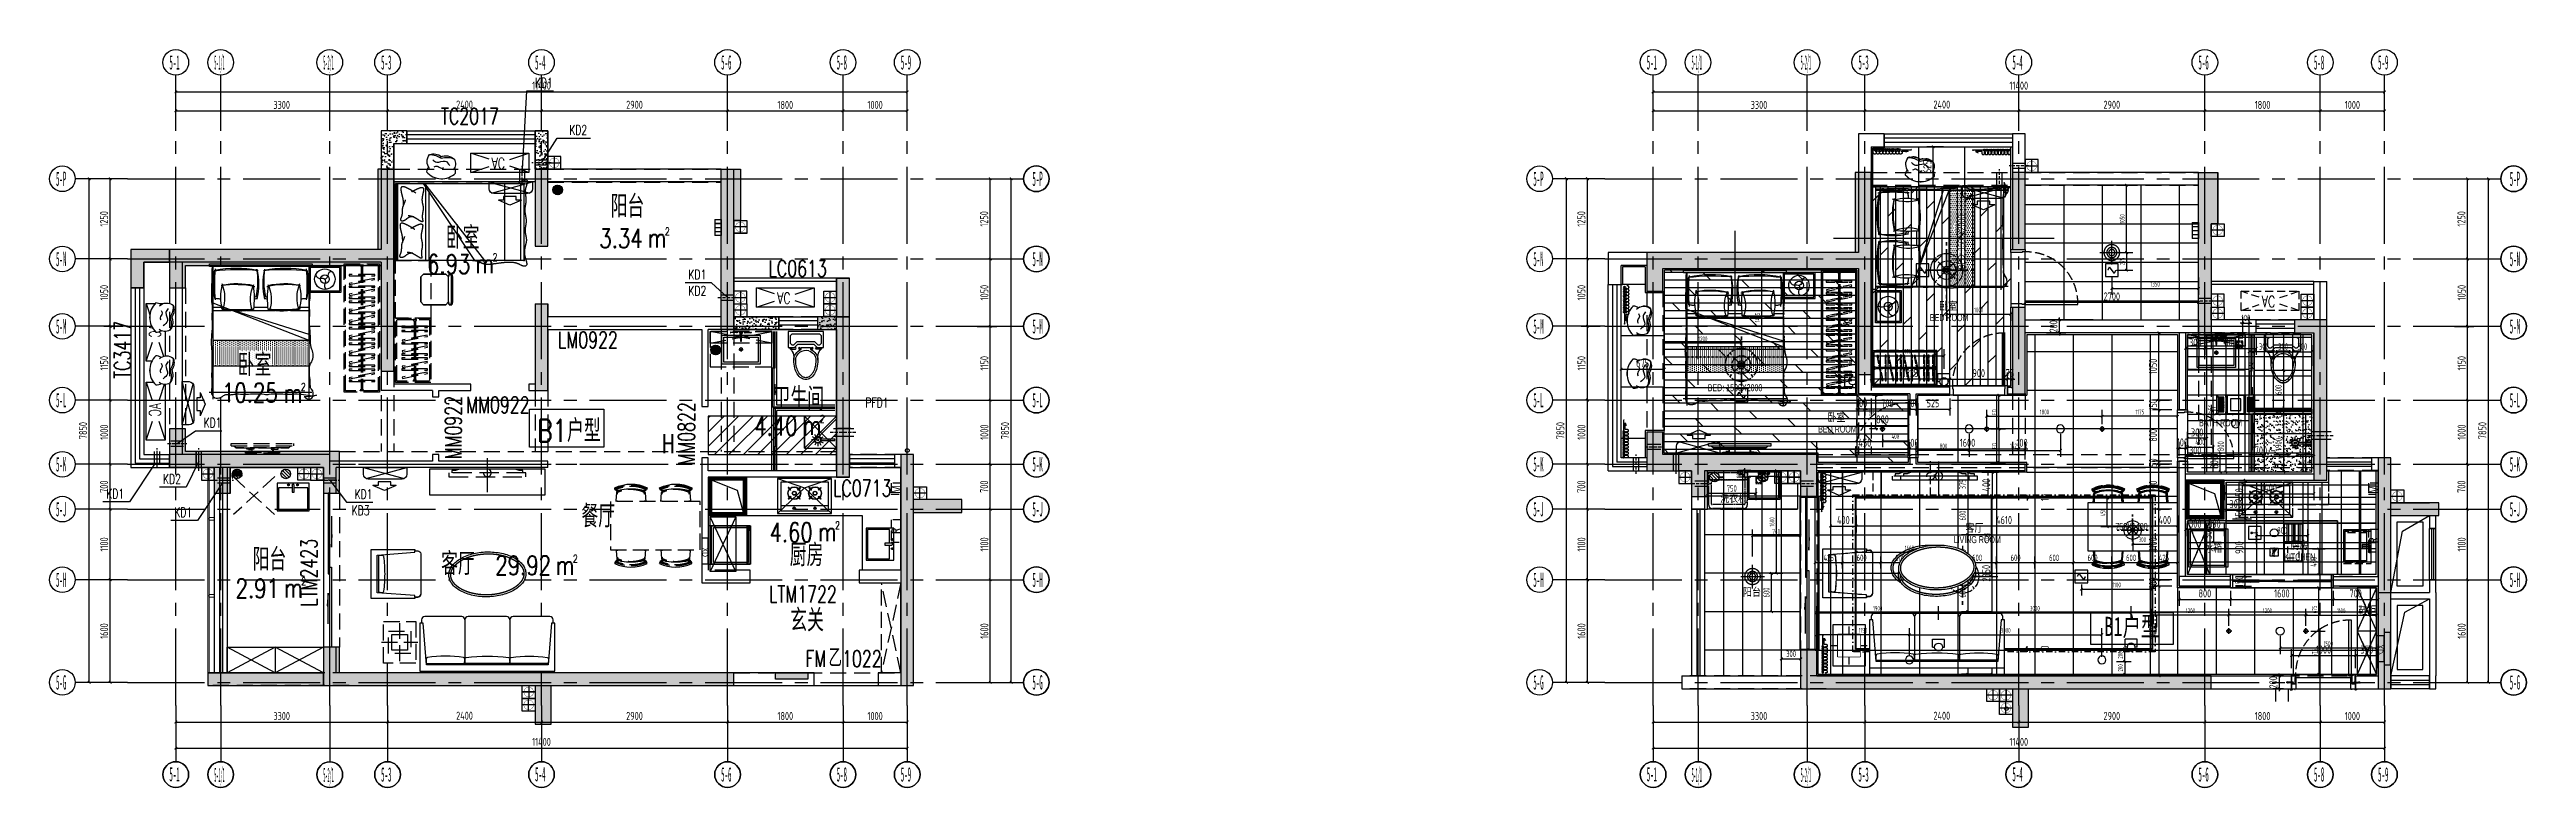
# Model space of a CAD drawing. Header units: millimetres. Extents: x -187744 to 2148, y -49419 to 6550.
# Drawn here: x -36461 to 2148, y -16750 to -5247 of the extents above; entities that cross this region are included whole.
import ezdxf
from ezdxf.enums import TextEntityAlignment as Align

# ---------------------------------------------------------------- set-up
doc = ezdxf.new("R2010")
doc.units = ezdxf.units.MM
doc.header["$LTSCALE"] = 1000
doc.header["$MEASUREMENT"] = 0
doc.set_wipeout_variables(frame=1)
for name, pattern in [('$0$DASH', [0.35, 0.25, -0.1]), ('1#2#平面图$0$平面说明-标准层$0$DASH', [0.35, 0.25, -0.1]), ('B1户型$0$$0$DASH', [0.35, 0.25, -0.1]), ('B1户型$0$1#2#平面图$0$平面说明-标准层$0$DASH', [0.35, 0.25, -0.1]), ('B1户型$0$CENTER-1', [10, 6.25, -1.25, 1.25, -1.25]), ('B1户型$0$DASH', [0.35, 0.25, -0.1]), ('B1户型$0$HIDDEN2', [0.1875, 0.125, -0.0625]), ('B1户型$0$M-HIDDEN', [1.875, 1.25, -0.625]), ('CENTER', [2, 1.25, -0.25, 0.25, -0.25]), ('CENTER-1', [10, 6.25, -1.25, 1.25, -1.25]), ('CONTINOUS', [0]), ('DASH', [0.35, 0.25, -0.1]), ('DASHDOT', [1, 0.5, -0.25, 0, -0.25]), ('DASHED2', [0.375, 0.25, -0.125]), ('HIDDEN2', [0.1875, 0.125, -0.0625]), ('M-CENTER', [1.8, 1.2, -0.2, 0.2, -0.2]), ('M-HIDDEN', [1.875, 1.25, -0.625]), ('Pbo-Hidden', [1.875, 1.25, -0.625])]:
    doc.linetypes.add(name, pattern=pattern)
doc.layers.get('Defpoints').update_dxf_attribs({"color": 136})
for name, color, linetype in [('-F废水立管', 30, 'F废水50'), ('-N凝结水立管', 150, 'N凝结水50'), ('-T通气立管', 7, 'T通气50'), ('-W污水立管', 2, 'W污水50'), ('-Y雨水立管', 3, 'Y雨水50'), ('008天花灯具', 21, 'Continuous'), ('020标注', 251, 'Continuous'), ('0w-梁1', 4, 'DASHED2'), ('1#f35层以上墙柱-col_建筑$0$1#f35层以上墙柱-col$0$Col_1#_2F$0$0q-柱0', 3, 'Continuous'), ('1#f35层以上墙柱-col_建筑$0$1#f35层以上墙柱-col$0$Col_1#_2F$0$0q-柱填充', 251, 'Continuous'), ('A-AXIS', 150, 'Continuous'), ('A-DIM', 44, 'Continuous'), ('A-WINDOW', 12, 'Continuous'), ('AD-SIGN', 195, 'Continuous'), ('AR-DIM-1', 50, 'Continuous'), ('AXIS', 150, 'Continuous'), ('AXIS_TEXT', 50, 'Continuous'), ('B1建筑尺寸', 7, 'Continuous'), ('B1户型$0$3T_WOOD', 21, 'Continuous'), ('B1户型$0$_EQUIPMENT', 6, 'Continuous'), ('B1户型$0$AD-SIGN', 195, 'Continuous'), ('B1户型$0$BALCONY', 6, 'Continuous'), ('B1户型$0$BASE', 5, 'Continuous'), ('B1户型$0$BASE-HATCH', 8, 'Continuous'), ('B1户型$0$D_EQUIPMENT', 240, 'Continuous'), ('B1户型$0$DS-GLASS', 12, 'Continuous'), ('B1户型$0$DS-HIGH-CABINET', 30, 'Continuous'), ('B1户型$0$EM-FK', 4, 'Continuous'), ('B1户型$0$FF-FIXT', 31, 'Continuous'), ('B1户型$0$FF-FURN', 51, 'Continuous'), ('B1户型$0$FLOR-TPTN', 153, 'Continuous'), ('B1户型$0$FURNITURE', 9, 'B1户型$0$DASH'), ('B1户型$0$K_EQUIPMENT', 6, 'Continuous'), ('B1户型$0$KT-HOLE', 211, 'Continuous'), ('B1户型$0$LINE', 21, 'Continuous'), ('B1户型$0$WALL', 2, 'Continuous'), ('B1户型$0$WIND', 4, 'Continuous'), ('B1户型$0$WINDOW', 4, 'Continuous'), ('B1户型$0$厨卫用具', 15, 'Continuous'), ('B1户型$0$铝膜填充', 49, 'Continuous'), ('BASE', 5, 'Continuous'), ('BASE-HATCH', 8, 'Continuous'), ('BS-FURN', 250, 'DASH'), ('BS-SHORT-CABINET', 40, 'Continuous'), ('COLUMN', 200, 'Continuous'), ('D_EQUIPMENT', 240, 'Continuous'), ('DIM_LEAD', 1, 'Continuous'), ('DOOR', 60, 'Continuous'), ('DOTE', 138, 'M-CENTER'), ('DS-FINISH', 20, 'Continuous'), ('DS-GLASS', 12, 'Continuous'), ('DS-HIGH-CABINET', 30, 'Continuous'), ('EQUIP-消防', 3, 'Continuous'), ('EQUIP_喷淋', 7, 'Continuous'), ('FC-BHATCH-136', 136, 'Continuous'), ('FC-DIM-1', 50, 'Continuous'), ('FC-FLOOR', 138, 'Continuous'), ('FF-FIXT', 31, 'Continuous'), ('FF-FURN', 51, 'Continuous'), ('FF-FURNA', 40, 'Continuous'), ('FF-RAILING', 138, 'Continuous'), ('FF-TEXT', 50, 'Continuous'), ('K_EQUIPMENT', 6, 'Continuous'), ('KT-HOLE', 211, 'Continuous'), ('LINE', 21, 'Continuous'), ('PUB_TEXT', 7, 'Continuous'), ('RC-DIM-1', 50, 'Continuous'), ('RC-DIM-2', 50, 'Continuous'), ('RC-FIN', 30, 'Continuous'), ('RC-LIGHT', 2, 'Continuous'), ('S-EQUIP-喷淋', 7, 'Continuous'), ('S-F废水管', 30, 'F废水50'), ('SS_地漏', 21, 'Continuous'), ('T天花', 3, 'Continuous'), ('WALL', 160, 'Continuous'), ('WIND-IDEN', 150, 'Continuous'), ('WINDOW', 12, 'Continuous'), ('厨卫用具', 15, 'Continuous'), ('电讯设备-消防报警', 3, 'Continuous'), ('空_', 6, 'HIDDEN2'), ('轴字', 7, 'Continuous')]:
    doc.layers.add(name, color=color, linetype=linetype)
for name, color, linetype, plot in [('-给排水辅助线', 201, 'Continuous', False), ('B1户型$0$20161209', 6, 'Continuous', False), ('B1户型$0$DIM_MODI', 6, 'Continuous', False)]:
    doc.layers.add(name, color=color, linetype=linetype, plot=plot)
doc.layers.add('B1户型$0$0-TTLB', color=1, linetype='Continuous', true_color=0xff0000)
doc.layers.add('B1户型$0$A-WALLCWM', color=3, linetype='Continuous', lineweight=9)
doc.layers.add('B1户型$0$J-WIND-GLAZ', color=140, linetype='Continuous', lineweight=9)
doc.styles.add('-linetext', font='(hs)华森字母.shx', dxfattribs={"width": 0.6, "bigfont": '(hs)华森汉字.shx'})
doc.styles.add('3#平面图$0$平面说明-标准层$0$hszt', font='HS华森字母.shx', dxfattribs={"width": 0.7, "bigfont": 'hs华森汉字.shx'})
doc.styles.add('_ROMANC', font='romanc__.ttf', dxfattribs={"width": 0.6})
doc.styles.add('_SIMPLEX', font='SIMPLEX', dxfattribs={"width": 0.8, "bigfont": 'hztxt'})
doc.styles.add('_TCH_DIM', font='SIMPLEX', dxfattribs={"bigfont": 'GBCBIG'})
doc.styles.add('_TCH_WINDOW', font='SIMPLEX', dxfattribs={"bigfont": 'GBCBIG'})
doc.styles.add('Arch', font='hbsmall.shx', dxfattribs={"width": 0.75, "bigfont": 'hztxt.shx'})
doc.styles.add('B1户型$0$1#2#平面图$0$1#2#平面图$0$平面说明-标准层$0$HZ1', font='ros.shx', dxfattribs={"width": 0.7, "bigfont": 'hztxt.shx'})
doc.styles.add('B1户型$0$3#平面图$0$平面说明-标准层$0$hszt', font='HS华森字母.shx', dxfattribs={"width": 0.7, "bigfont": 'hs华森汉字.shx'})
doc.styles.add('B1户型$0$_ROMANC', font='ROMANC', dxfattribs={"width": 0.6})
doc.styles.add('B1户型$0$dim_font', font='SIMPLEX', dxfattribs={"width": 0.8})
doc.styles.add('COMPLEX', font='COMPLEX')
doc.styles.add('dim_font', font='SIMPLEX', dxfattribs={"width": 0.8})
doc.styles.add('H-DIM', font='archs.shx', dxfattribs={"width": 0.7})
doc.styles.add('S-黑体', font='simhei.ttf')
doc.styles.add('st', font='', dxfattribs={"width": 0.7})
doc.styles.get("Standard").update_dxf_attribs({"font": ''})
doc.styles.add('YWZQ5', font='')
doc.styles.get('st').set_extended_font_data('SimSun')
doc.styles.get('Standard').set_extended_font_data('SimSun')
doc.styles.get('YWZQ5').set_extended_font_data('SimSun')
doc.linetypes.add('F废水20', pattern='A,20,-1,["F",-linetext,S=1.5,R=0,X=-0.75,Y=-0.75],-1', length=22)
doc.linetypes.add('F废水50', pattern='A,50,-1,["F",-linetext,S=1.5,R=0,X=-0.75,Y=-0.75],-1', length=52)
doc.linetypes.add('N凝结水50', pattern='A,50,-1,["N",-linetext,S=1.5,R=0,X=-0.75,Y=-0.75],-1', length=52)
doc.linetypes.add('T通气50', pattern='A,50,-1,["T",-linetext,S=1.5,R=0,X=-0.75,Y=-0.75],-1', length=52)
doc.linetypes.add('W污水50', pattern='A,50,-1,["W",-linetext,S=1.5,R=0,X=-0.75,Y=-0.75],-1', length=52)
doc.linetypes.add('Y雨水50', pattern='A,50,-1,["Y",-linetext,S=1.5,R=0,X=-0.75,Y=-0.75],-1', length=52)
doc.dimstyles.new('H_DIM_1', dxfattribs={"dimscale": 0, "dimtxt": 2.5, "dimasz": 0.8, "dimexe": 2, "dimexo": 1.5, "dimgap": 0.6, "dimtad": 1, "dimdec": 0, "dimzin": 12, "dimdsep": 46, "dimtxsty": 'H-DIM', "dimblk": 'ARCHTICK', "dimcen": 0.125, "dimclrd": 44, "dimclre": 44, "dimclrt": 50, "dimadec": 0, "dimazin": 0, "dimtfac": 1, "dimtdec": 0, "dimtix": 1, "dimtmove": 2, "dimatfit": 3, "dimldrblk": 'ARCHTICK', "dimfxl": 1, "dimtvp": 1, "dimtolj": 1, "dimtzin": 0, "dimarcsym": 0})
pattern_1 = [(90, (-33246.732, -179201.454), (-31.75, 15.875), [0, -31.75])]
pattern_2 = [(50, (0, 0), (143.452, -12.5504), [15, -165]), (355, (0, 0), (-27.7503, 150.4384), [12, -132]), (100.4514, (11.95, -1.05), (115.7019, 137.8879), [12.748, -140.2284]), (46.1842, (0, 40), (213.4482, -33.1038), [22.5, -247.5]), (96.6356, (17.79, 37.24), (186.9325, 194.8236), [19.122, -210.3426]), (351.1842, (0, 40), (186.9324, 194.8237), [18, -198]), (21, (20, 30), (119.3814, -80.5238), [15, -165]), (326, (20, 30), (48.663, 145.03), [12, -132]), (71.4514, (29.95, 23.29), (168.0445, 64.5061), [12.748, -140.2284]), (37.5, (0, 0), (2.43197, 66.57877), [0, -130.4, 0, -134, 0, -132.5]), (7.5, (0, 0), (52.6139, 78.88234), [0, -76.4, 0, -127.4, 0, -50.5]), (327.5, (-44.6, 0), (106.76449, -4.51097), [0, -50, 0, -156, 0, -207]), (317.5, (-64.6, 0), (116.6372, 20.021), [0, -65, 0, -103.6, 0, -147])]

msp = doc.modelspace()

# ---------------------------------------------------------------- texts
at = {"layer": 'PUB_TEXT'}
for s, height, style, width, p in [('KD1', 148.75, '_TCH_DIM', 0.705882, (-28895, -5838)), ('KD2', 148.75, '_TCH_DIM', 0.705882, (-28360.1, -6574.2)), ('阳台', 350, '_SIMPLEX', 0.75, (-27714.9, -7866.8)), ('3.34', 300, '_SIMPLEX', 0.75, (-27891.4, -8340.2)), ('2', 120, '_SIMPLEX', 0.75, (-26869.8, -8142.7)), ('m', 300, '_SIMPLEX', 0.75, (-27137, -8330.5)), ('KD1', 148.75, '_TCH_DIM', 0.705882, (-26502.9, -8828.6)), ('KD2', 148.75, '_TCH_DIM', 0.705882, (-26502.9, -9082.4)), ('PFD1', 148.75, '_TCH_DIM', 0.705882, (-23743.1, -10827.4)), ('KD1', 148.75, '_TCH_DIM', 0.705882, (-34060.3, -11138.1)), ('B1户型', 350, '_SIMPLEX', 0.75, (-28856.5, -11363.5)), ('4.40', 300, '_SIMPLEX', 0.75, (-25477, -11262.1)), ('m', 300, '_SIMPLEX', 0.75, (-24722.6, -11252.4)), ('2', 120, '_SIMPLEX', 0.75, (-24455.4, -11064.6)), ('H', 297.5, '_TCH_DIM', 0.705882, (-26915.8, -11537.8)), ('KD2', 148.75, '_TCH_DIM', 0.705882, (-34692, -12016.3)), ('KD1', 148.75, '_TCH_DIM', 0.705882, (-35576.4, -12244.9)), ('KD1', 148.75, '_TCH_DIM', 0.705882, (-31706.7, -12251.8)), ('KD1', 148.75, '_TCH_DIM', 0.705882, (-34517.2, -12535)), ('KD3', 148.75, '_TCH_DIM', 0.705882, (-31751.7, -12505.5)), ('4.60', 300, '_SIMPLEX', 0.75, (-25238.6, -12922.2)), ('m', 300, '_SIMPLEX', 0.75, (-24484.2, -12912.4)), ('2', 120, '_SIMPLEX', 0.75, (-24217, -12724.6)), ('阳台', 350, '_SIMPLEX', 0.75, (-33296.1, -13370.5)), ('2', 120, '_SIMPLEX', 0.75, (-28304.3, -13245.4)), ('厨房', 350, '_SIMPLEX', 0.75, (-24923, -13301.9)), ('2.91', 300, '_SIMPLEX', 0.75, (-33560.5, -13796.3)), ('2', 120, '_SIMPLEX', 0.75, (-32538.9, -13598.8)), ('m', 300, '_SIMPLEX', 0.75, (-28571.5, -13433.3)), ('m', 300, '_SIMPLEX', 0.75, (-32806.1, -13786.6)), ('玄关', 350, '_SIMPLEX', 0.75, (-24915.7, -14319))]:
    msp.add_text(s, height=height, dxfattribs=dict(at, style=style, width=width)).set_placement(p)
at = {"layer": 'WIND-IDEN', "style": '_TCH_WINDOW', "width": 0.705882}
for s, p in [('TC2017', (-30359.7, -6414)), ('LC0613', (-25255.4, -8789)), ('LM0922', (-28535.4, -9900.3)), ('MM0922', (-29965.4, -10914)), ('LC0713', (-24248.4, -12211.8)), ('LTM1722', (-25245.4, -13864)), ('FM', (-24677.8, -14870)), ('1022', (-24107.2, -14870))]:
    msp.add_text(s, height=255, dxfattribs=at).set_placement(p)
for s, p in [('MM0922', (-30040, -11634.3)), ('MM0822', (-26404.9, -11731.4)), ('LTM2423', (-32290, -13931.5))]:
    msp.add_text(s, height=255, rotation=90, dxfattribs=at).set_placement(p)
at = {"layer": 'WIND-IDEN', "style": '_TCH_WINDOW'}
msp.add_text('乙', height=289.4, dxfattribs=at).set_placement((-24317.8, -14870))

# ---------------------------------------------------------------- blocks, each defined once
blk = doc.blocks.new('A$C05EE60CC')
at = {"color": 53}
blk.add_line((-14, 527), (-12, 507), dxfattribs=at)
at = {"color": 59}
for p, q in [((195, 130), (-14, 439)), ((-210, -104), (-373, 231)), ((195, 130), (-210, -104))]:
    blk.add_line(p, q, dxfattribs=at)
at = {"color": 0, "linetype": 'Continuous'}
blk.add_lwpolyline([(-92, 443, -0.03515), (-21, 456, -0.221919), (-2, 448), (212, 132, -0.488206), (211, 122), (-210, -121, -0.528393), (-220, -117), (-387, 226, -0.221919), (-385, 246), (-338, 301), (-378, 266), (-391, 249, -0.305892), (-450, 275, -0.225695), (-14, 527, -0.305892), (-20, 463, 0.010418), (-42, 460), (-92, 443)], format="xyb", dxfattribs=at)
at = {"color": 53}
blk.add_lwpolyline([(-450, 275), (-433, 264)], dxfattribs=at)
for centre, radius, start, end in [((33, -57), 566, 94.5634, 145.4366), ((-72, 495), 61.4, 328.437, 11.02), ((-393, 310), 61.4, 228.98, 271.563)]:
    blk.add_arc(centre, radius, start, end, dxfattribs=at)
at = {"color": 59}
for centre, radius, start, end in [((33, -57), 551, 96.1614, 143.8386), ((33, -57), 501, 96.2264, 143.7736), ((-72, 495), 46.4, 311.4275, 354.2575), ((-393, 310), 46.4, 245.7425, 288.5725)]:
    blk.add_arc(centre, radius, start, end, dxfattribs=at)
at = {"color": 0, "linetype": 'Continuous'}
blk.add_arc((207, -359), 857, 110.4524, 129.5476, dxfattribs=at)
at = {"color": 250}
for centre, start, end in [((-20, 432), 47.8631, 102.1507), ((-365, 233), 137.8493, 192.1369)]:
    blk.add_arc(centre, 8.6, start, end, dxfattribs=at)
blk = doc.blocks.new('A$C1E787874')
at = {"linetype": 'DASH', "ltscale": 0.2}
blk.add_line((-50, 0), (250, 0), dxfattribs=at)
for p, q in [((0, 40), (200, 40)), ((0, -40), (200, -40))]:
    blk.add_line(p, q)
blk = doc.blocks.new('400X500床头几')
blk.add_wipeout([(-250, 225), (250, 225), (250, -175), (-250, -175)])
at = {"linetype": 'Continuous'}
blk.add_lwpolyline([(250, 225), (-250, 225), (-250, -175), (250, -175)], close=True, dxfattribs=at)
at = {"color": 59, "linetype": 'Continuous'}
blk.add_lwpolyline([(230, 205), (-230, 205), (-230, -155), (230, -155)], close=True, dxfattribs=at)
for points in [[(-103, -96, 0.398826), (-43, -30, -0.069197), (-42, -23, -0.240714), (0, 25, 0.240714)], [(0, 25, -0.228099), (2, 92, 0.317646), (-16, 184)], [(143, -50, 0.414712), (67, 15, -0.258086), (0, 25)]]:
    blk.add_lwpolyline(points, format="xyb", dxfattribs=at)
at = {"linetype": 'Continuous'}
blk.add_circle((2, 25), 160, dxfattribs=at)
at = {"color": 57, "linetype": 'Continuous'}
blk.add_circle((0, 25), 67.5, dxfattribs=at)
blk = doc.blocks.new('RT65HYHRTGRT')
for p, q in [((-489, 110), (-489, 150)), ((-489, 150), (489, 150)), ((-489, 110), (489, 110)), ((-444, 110), (-411, 80)), ((-411, 80), (411, 80)), ((411, 80), (-411, 80)), ((444, 110), (411, 80)), ((489, 110), (489, 150))]:
    blk.add_line(p, q)
at = {"linetype": 'ByBlock'}
for points in [[(-265, 15), (265, 15), (265, 0), (-265, 0)], [(-245, 80), (-135, 80), (-135, 60), (-245, 60)], [(245, 80), (135, 80), (135, 60), (245, 60)]]:
    blk.add_lwpolyline(points, close=True, dxfattribs=at)
at = {"color": 136, "linetype": 'ByBlock'}
for points in [[(-217, 15), (-162, 15), (-162, 60), (-217, 60), (-217, 57), (-165, 57), (-165, 18), (-217, 18)], [(217, 15), (162, 15), (162, 60), (217, 60), (217, 57), (165, 57), (165, 18), (217, 18)]]:
    blk.add_lwpolyline(points, close=True, dxfattribs=at)
blk = doc.blocks.new('A$C401E2C42')
at = {"color": 59, "linetype": 'Continuous', "ltscale": 3000}
blk.add_wipeout([(-276, 282), (-255, 281), (-211, 275), (-176, 264), (-142, 248), (-100, 220), (-63, 183), (-23, 118), (-6, 67), (0, 22), (0, 0), (-24, -20), (-45, -31), (-66, -39), (-78, -61), (-94, -80), (-108, -92), (-129, -104), (-152, -113), (-169, -111), (-189, -106), (-213, -96), (-255, -67), (-273, -47), (-284, -30), (-292, -14), (-295, -6), (-322, 1), (-356, 17), (-379, 35), (-392, 47), (-410, 71), (-423, 96), (-418, 116), (-408, 141), (-398, 157), (-381, 178), (-362, 193), (-332, 209), (-307, 217), (-302, 239), (-295, 255), (-287, 269)], dxfattribs=at).dxf.layer = 'FF-FURN'
at = {"layer": 'FF-FURN', "linetype": 'Continuous', "ltscale": 3000}
for points in [[(-282, 220, 0.356772), (-423, 96, 0.249542), (-295, -6, -9.61688)], [(-307, 217, -0.165541), (-276, 282, -0.425989), (0, 0, -0.121523), (-66, -39, 7.115464)], [(-299, 5, 0.306663), (-152, -113, 0.30633), (-56, -6, -0.872847)]]:
    blk.add_lwpolyline(points, format="xyb", dxfattribs=at)
at = {"layer": 'FF-FURN', "color": 57, "linetype": 'Continuous', "ltscale": 3000}
blk.add_lwpolyline([(-423, 96, 0.14773), (-279, 11, 0.213343), (-152, -113, 0.178662)], format="xyb", dxfattribs=at)
at = {"layer": 'FF-FURN', "color": 59, "linetype": 'Continuous', "ltscale": 3000}
for points in [[(-343, 110), (-281, 93), (-218, -2), (-130, -8)], [(-258, 158), (-239, 123), (-177, 99), (-164, 72)]]:
    blk.add_spline(points, degree=3, dxfattribs=at)
blk = doc.blocks.new('DD2')
blk.add_wipeout([(-200, 200), (200, 200), (200, -200), (-200, -200)])
at = {"color": 45}
for p, q in [((-324, 0), (324, 0)), ((0, 339), (0, -339))]:
    blk.add_line(p, q, dxfattribs=at)
blk.add_lwpolyline([(-200, -200), (200, -200), (200, 200), (-200, 200)], close=True)
blk.add_lwpolyline([(-140, -140), (140, -140), (140, 140), (-140, 140)], close=True, dxfattribs=at)
blk = doc.blocks.new('A$C2A9069A9')
blk.add_wipeout([(650, 0), (650, 500), (0, 500), (0, 0)]).dxf.layer = 'FF-FURN'
at = {"layer": 'FF-FURN'}
blk.add_lwpolyline([(650, 0), (650, 500), (0, 500), (0, 0)], close=True, dxfattribs=at)
at = {"layer": 'FF-FURN', "color": 250, "xscale": 0.8750000000001035, "yscale": 0.8750000000001035, "zscale": 0.8750000000001035, "rotation": 90}
blk.add_blockref('DD2', (325, 250), dxfattribs=at)
at = {"color": 45}
for p, q in [((325, -33), (325, 533)), ((28, 250), (622, 250))]:
    blk.add_line(p, q, dxfattribs=at)
blk.add_lwpolyline([(500, 75), (500, 425), (150, 425), (150, 75)], close=True)
blk.add_lwpolyline([(448, 127), (448, 373), (202, 373), (202, 127)], close=True, dxfattribs=at)
blk.add_wipeout([(150, 75), (150, 425), (500, 425), (500, 75)])
for p, q in [((325, -33), (325, 533)), ((28, 250), (622, 250))]:
    blk.add_line(p, q, dxfattribs=at)
blk.add_lwpolyline([(500, 75), (500, 425), (150, 425), (150, 75)], close=True)
blk.add_lwpolyline([(448, 127), (448, 373), (202, 373), (202, 127)], close=True, dxfattribs=at)
blk.add_wipeout([(150, 75), (150, 425), (500, 425), (500, 75)])
blk = doc.blocks.new('做成ACAD TuKuai0303')
at = {"linetype": 'Continuous'}
blk.add_lwpolyline([(115, 106), (115, 76), (115, 106), (100, 106), (100, 558), (609, 558), (609, 106), (594, 106), (594, 76, -0.414214), (564, 46), (145, 46, -0.414214), (115, 76, 0.414214), (145, 46)], format="xyb", dxfattribs=at)
blk.add_lwpolyline([(115, 106), (130, 106), (160, 498), (355, 498), (549, 498), (579, 106), (594, 106)], dxfattribs=at)
at = {"color": 57, "linetype": 'Continuous'}
blk.add_lwpolyline([(355, 416, 0.029678), (534, 428, 0.310462), (544, 436, 0.12873), (542, 482, 0.003659), (355, 483, 0.003659), (167, 482, 0.12873), (166, 436, 0.310462), (175, 428, 0.029678)], format="xyb", close=True, dxfattribs=at)
blk = doc.blocks.new('做成ACAD TuKuai0305')
blk.add_wipeout([(84, 136), (84, 886), (2184, 886), (2184, 136), (2159, 136), (2159, 81), (2147, 53), (2113, 36), (1534, 36), (1499, 50), (1485, 76), (1469, 50), (1443, 37), (828, 36), (799, 50), (785, 76), (769, 50), (739, 36), (159, 36), (141, 39), (124, 50), (112, 69), (109, 84), (109, 136)])
at = {"linetype": 'Continuous', "lineweight": -2}
blk.add_lwpolyline([(1134, 36), (1127, 36), (834, 36, -0.414214), (784, 86, -0.414214), (734, 36), (159, 36, -0.414214), (109, 86), (109, 136), (84, 136), (84, 886), (1134, 886), (2184, 886), (2184, 136), (2159, 136), (2159, 86, -0.414214), (2109, 36), (1534, 36, -0.414214), (1484, 86, -0.414214), (1434, 36), (1141, 36)], format="xyb", close=True, dxfattribs=at)
at = {"linetype": 'Continuous'}
for points in [[(84, 886), (2184, 886), (2184, 136), (2134, 136), (2084, 786), (184, 786), (134, 136), (84, 136), (84, 886)], [(784, 86), (784, 786)], [(1484, 86), (1484, 786)]]:
    blk.add_lwpolyline(points, dxfattribs=at)
at = {"color": 57, "linetype": 'Continuous'}
for points in [[(187, 764, -0.008996), (776, 764, -0.12873), (779, 686, -0.310462), (763, 672, -0.072657), (200, 672, -0.310462), (185, 686, -0.12873), (187, 764, -0.746294)], [(1476, 764, 0.007743), (792, 764, 0.12873), (789, 686, 0.310462), (805, 672, 0.062134), (1463, 672, 0.310462), (1479, 686, 0.12873), (1476, 764, 0.746294)], [(2080, 764, 0.009023), (1493, 764, 0.12873), (1490, 686, 0.310462), (1506, 672, 0.072882), (2067, 672, 0.310462), (2083, 686, 0.12873), (2080, 764, 0.746294)]]:
    blk.add_lwpolyline(points, format="xyb", dxfattribs=at)
blk = doc.blocks.new('A$C2AB26CA6')
at = {"color": 8, "linetype": 'CENTER-1'}
blk.add_line((0, 302, 0), (0, -142, 0), dxfattribs=at)
blk.add_lwpolyline([(500, 100), (500, 50), (-500, 50), (-500, 100)], close=True)
blk.add_lwpolyline([(462, 50), (462, 20), (412, 20), (362, 0), (-362, 0), (-412, 20), (-462, 20), (-462, 50)])
blk.add_circle((0, 50), 50)
blk = doc.blocks.new('QBLOCK2016111817162859')
blk.add_lwpolyline([(-365, -410), (-365, 410), (-410, 410), (-410, -410)], close=True)
at = {"color": 8, "linetype": 'DASH', "ltscale": 0.571429}
blk.add_arc((-388, 388), 798, 268.3839, 1.6161, dxfattribs=at)
blk = doc.blocks.new('dgn')
at = {"color": 0, "linetype": 'Continuous'}
for p, q in [((4585, 4526), (4585, 4522)), ((4673, 4526), (4590, 4531)), ((4673, 4523), (4590, 4517)), ((4716, 4261), (4743, 4261)), ((4722, 4521), (4744, 4521)), ((4729, 4514), (4740, 4389)), ((4740, 4389), (4756, 4389)), ((4748, 4547), (4748, 4525)), ((4748, 4517), (4748, 4494)), ((4748, 4266), (4748, 4295)), ((4748, 4256), (4748, 4227)), ((4752, 4521), (4774, 4521)), ((4753, 4261), (4781, 4261)), ((4756, 4389), (4762, 4506)), ((4817, 4526), (4900, 4531)), ((4817, 4523), (4900, 4517)), ((4905, 4526), (4905, 4522))]:
    blk.add_line(p, q, dxfattribs=at)
blk.add_lwpolyline([(4448, 4031), (4448, 4481), (5048, 4481), (5048, 4031)], close=True, dxfattribs=at)
at = {"color": 8}
blk.add_lwpolyline([(4478, 4061), (4478, 4451), (5018, 4451), (5018, 4061)], close=True, dxfattribs=at)
at = {"color": 0, "linetype": 'Continuous'}
for points in [[(4682, 4530, -1), (4682, 4518, -1)], [(4748, 4521, 1), (4748, 4520, 1)], [(4748, 4261, 1), (4748, 4261, 1)], [(4808, 4530, 1), (4808, 4518, 1)]]:
    blk.add_lwpolyline(points, format="xyb", close=True, dxfattribs=at)
for centre, radius in [((4748, 4261), 25.2), ((4748, 4521), 20.2), ((4748, 4521), 16.3)]:
    blk.add_circle(centre, radius, dxfattribs=at)
for centre, start, end in [((4590, 4526), 88.2889, 180), ((4590, 4522), 180, 271.7111), ((4900, 4526), 360, 91.7111), ((4900, 4522), 268.2889, 360)]:
    blk.add_arc(centre, 5, start, end, dxfattribs=at)
blk = doc.blocks.new('A$C78C60781')
at = {"color": 39}
for points in [[(-50, 264), (-96, 264)], [(-43, 289), (-83, 311)], [(-43, 239), (-83, 216)], [(-25, 307), (-48, 346)], [(-25, 220), (-48, 181)], [(0, 314), (0, 359)], [(25, 307), (48, 346)], [(25, 220), (48, 181)], [(43, 289), (83, 311)], [(43, 239), (83, 216)], [(50, 264), (96, 264)]]:
    blk.add_lwpolyline(points, dxfattribs=at)
at = {"linetype": 'Continuous'}
blk.add_lwpolyline([(-10, 215), (-10, 0), (10, 0), (10, 215)], dxfattribs=at)
for radius in [50, 45]:
    blk.add_circle((0, 264), radius, dxfattribs=at)
at = {"color": 39}
blk.add_circle((0, 264), 15, dxfattribs=at)
blk = doc.blocks.new('A$C33AF49DE')
at = {"color": 0, "linetype": 'Continuous'}
blk.add_wipeout([(0, 550), (0, 0), (250, 0), (250, 12), (256, 19), (264, 28), (277, 39), (290, 49), (306, 59), (327, 70), (345, 77), (368, 84), (389, 87), (404, 89), (422, 90), (432, 88), (450, 87), (488, 89), (526, 94), (557, 100), (580, 106), (618, 119), (662, 142), (687, 161), (708, 181), (726, 202), (736, 219), (745, 240), (749, 259), (750, 275), (748, 297), (742, 318), (726, 347), (700, 378), (671, 402), (618, 431), (570, 447), (499, 460), (471, 462), (450, 462), (445, 462), (436, 462), (426, 461), (423, 460), (403, 461), (390, 462), (353, 471), (333, 478), (299, 495), (279, 510), (260, 527), (250, 537), (250, 550)], dxfattribs=at)
blk.add_lwpolyline([(200, 400), (200, 150), (250, 100), (250, 0), (0, 0), (0, 550), (250, 550), (250, 450)], close=True, dxfattribs=at)
at = {"color": 39}
blk.add_lwpolyline([(37, 62), (62, 37), (187, 37), (212, 62), (212, 84), (162, 134), (162, 416), (212, 466), (212, 487), (187, 512), (62, 512), (37, 487)], close=True, dxfattribs=at)
at = {"color": 35, "linetype": 'ByBlock'}
for points in [[(250, 500), (275, 500), (275, 437, -1), (250, 437), (250, 450)], [(250, 50), (275, 50), (275, 112, 1), (250, 112), (250, 100)]]:
    blk.add_lwpolyline(points, format="xyb", dxfattribs=at)
at = {"color": 0, "linetype": 'Continuous'}
blk.add_lwpolyline([(278, 200, 0.298217), (450, 87, 0.063415), (570, 103, 0.076468), (662, 142, 0.107136), (730, 208, 0.147373), (750, 275, 0.147373), (730, 342, 0.107136), (662, 408, 0.076468), (570, 447, 0.063415), (450, 462, 0.298217), (278, 350), (250, 350), (250, 200)], format="xyb", close=True, dxfattribs=at)
at = {"color": 39}
for centre in [(262, 375), (262, 175)]:
    blk.add_circle(centre, 12.5, dxfattribs=at)
at = {"color": 0, "linetype": 'Continuous'}
for centre, start, end in [((419, 685), 221.089, 277.7989), ((419, -135), 82.2011, 138.911)]:
    blk.add_arc(centre, 225, start, end, dxfattribs=at)
at = {"color": 39}
for centre, radius, start, end in [((450, 275), 158, 90, 196.6015), ((450, -16), 448, 75.4858, 90), ((487, 128), 300, 57.9946, 75.4858), ((450, 275), 157, 196.6015, 270), ((450, 566), 448, 270, 284.5142), ((487, 422), 300, 284.5142, 302.0054), ((544, 218), 193, 33.5341, 57.9946), ((544, 332), 193, 302.0054, 326.4659), ((630, 275), 90.5, 0.0001, 33.5341), ((630, 275), 90.5, 326.4659, 359.9999)]:
    blk.add_arc(centre, radius, start, end, dxfattribs=at)
blk = doc.blocks.new('A$C1F4B1202')
at = {"color": 35}
blk.add_line((372, 78), (-372, 78), dxfattribs=at)
at = {"color": 39}
for p, q in [((-219, 320), (-256, 356)), ((-255, 188), (-217, 224)), ((-212, 328), (-249, 363)), ((-248, 181), (-210, 217)), ((-163, 19), (-163, 58)), ((-158, 19), (-158, 58)), ((-74, 181), (-111, 216)), ((-109, 328), (-72, 364)), ((-67, 188), (-104, 224)), ((-102, 321), (-65, 357)), ((106, 320), (68, 356)), ((70, 188), (107, 224)), ((112, 328), (75, 363)), ((77, 181), (114, 217)), ((161, 19), (161, 58)), ((166, 19), (166, 58)), ((251, 181), (213, 216)), ((215, 328), (253, 364)), ((258, 188), (221, 224)), ((222, 321), (260, 357))]:
    blk.add_line(p, q, dxfattribs=at)
at = {"color": 0, "linetype": 'Continuous'}
blk.add_lwpolyline([(-372, 0), (372, 0), (372, 447), (-372, 447)], close=True, dxfattribs=at)
at = {"color": 35}
for centre in [(-160, 273), (164, 273)]:
    blk.add_circle(centre, 100, dxfattribs=at)
at = {"color": 39}
for centre, radius in [((-160, 273), 95), ((-160, 273), 31.3), ((-160, 273), 26.3), ((-161, 38), 19.8), ((164, 273), 95), ((164, 273), 31.3), ((164, 273), 26.3), ((163, 38), 19.8)]:
    blk.add_circle(centre, radius, dxfattribs=at)
for centre, radius, start, end in [((-160, 273), 127, 134.6756, 139.1996), ((-160, 273), 127, 222.0499, 226.5736), ((-160, 273), 75.1, 133.6762, 141.3099), ((-160, 273), 75.1, 220.8007, 228.4329), ((-160, 273), 75.1, 310.9527, 318.5864), ((-160, 273), 75.1, 39.3045, 46.9367), ((-160, 273), 127, 313.0629, 317.5869), ((-160, 273), 127, 41.1639, 45.6876), ((164, 273), 127, 134.6756, 139.1996), ((164, 273), 127, 222.0499, 226.5736), ((164, 273), 75.1, 133.6762, 141.3099), ((164, 273), 75.1, 220.8007, 228.4329), ((164, 273), 75.1, 310.9527, 318.5864), ((164, 273), 75.1, 39.3045, 46.9367), ((164, 273), 127, 313.0629, 317.5869), ((164, 273), 127, 41.1639, 45.6876)]:
    blk.add_arc(centre, radius, start, end, dxfattribs=at)
blk = doc.blocks.new('A$C2F164602')
at = {"color": 8}
for p, q in [((-76, 403), (-92, 403)), ((-73, 422), (-73, 406)), ((-73, 385), (-73, 400)), ((-55, 403), (-71, 403)), ((51, 403), (66, 403)), ((69, 422), (69, 406)), ((69, 385), (69, 400)), ((72, 403), (87, 403))]:
    blk.add_line(p, q, dxfattribs=at)
at = {"color": 0, "linetype": 'Continuous'}
blk.add_lwpolyline([(-250, 430), (-250, 0), (250, 0), (250, 430)], close=True, dxfattribs=at)
at = {"color": 8, "ltscale": 1000, "const_width": 0.314}
blk.add_lwpolyline([(-73, 403, -1), (-73, 403, -1)], format="xyb", close=True, dxfattribs=at)
at = {"color": 0, "linetype": 'Continuous'}
for points in [[(-18, 398), (-18, 289), (13, 289), (13, 398)], [(8, 409), (-13, 409)], [(-18, 360), (-230, 360), (-230, 20), (230, 20), (230, 360), (13, 360)]]:
    blk.add_lwpolyline(points, dxfattribs=at)
at = {"color": 8, "const_width": 0.314}
blk.add_lwpolyline([(69, 403, 1), (69, 403, 1)], format="xyb", close=True, dxfattribs=at)
at = {"color": 0, "linetype": 'Continuous'}
for centre in [(-73, 403), (69, 403)]:
    blk.add_circle(centre, 14.1, dxfattribs=at)
at = {"color": 8}
for centre in [(-73, 403), (69, 403)]:
    blk.add_circle(centre, 11.4, dxfattribs=at)
at = {"color": 0, "linetype": 'Continuous'}
for centre, start, end in [((-34, 411), 319.218, 354.3271), ((29, 411), 185.6729, 220.782)]:
    blk.add_arc(centre, 21.1, start, end, dxfattribs=at)
blk = doc.blocks.new('做成ACAD TuKuai0242')
at = {"linetype": 'Continuous'}
for points in [[(300, 0), (-300, 0), (-300, 650), (300, 650)], [(317, 650), (357, 650), (357, 0), (317, 0)]]:
    blk.add_lwpolyline(points, close=True, dxfattribs=at)
at = {"color": 39}
blk.add_lwpolyline([(317, 30), (-270, 30), (-270, 620), (317, 620)], close=True, dxfattribs=at)
blk = doc.blocks.new('空调室内挂机')
at = {"layer": '厨卫用具', "ltscale": 0.6}
for p, q in [((-281, 169), (-360, -12)), ((-281, 169), (-281, 87)), ((-281, 87), (-226, 87)), ((-226, 87), (-226, -111)), ((-181, 263), (-181, -263)), ((-172, -298), (0, 338)), ((0, -338), (-172, 298)), ((0, 338), (-106, 338)), ((0, -338), (0, 338)), ((-360, -12), (-281, -193)), ((-226, -111), (-281, -111)), ((-281, -111), (-281, -193)), ((-106, -338), (0, -338))]:
    blk.add_line(p, q, dxfattribs=at)
for centre, start, end in [((-106, 263), 90, 180), ((-106, -263), 180, 270)]:
    blk.add_arc(centre, 75, start, end, dxfattribs=at)
blk = doc.blocks.new('A$C5D74754A')
at = {"color": 250}
blk.add_wipeout([(-750, -2000), (750, -2000), (750, -40), (-750, -40)], dxfattribs=at)
at = {"linetype": 'Continuous'}
h = blk.add_hatch(dxfattribs=at)
h.set_pattern_fill('DOTS', color=250, scale=20, angle=90, style=0)
h.set_pattern_definition(pattern_1)
h.paths.add_polyline_path([(-750, -1192), (-750, -1592), (750, -1592), (750, -1192)])
at = {"color": 251, "linetype": 'CENTER', "ltscale": 10}
blk.add_line((0, 612), (0, -2827), dxfattribs=at)
at = {"color": 0, "linetype": 'Continuous'}
for p, q in [((-750, -40), (-750, -2110)), ((750, -40), (750, -2110)), ((804, -2000), (-797, -2000))]:
    blk.add_line(p, q, dxfattribs=at)
at = {"color": 59, "linetype": 'Continuous'}
for p, q in [((-750, -680), (-603, -680)), ((-460, -730), (-750, -730)), ((403, -736), (-750, -1099)), ((750, -609), (-747, -1192)), ((223, -730), (-223, -730)), ((-112, -680), (112, -680)), ((750, -730), (460, -730)), ((603, -680), (750, -680))]:
    blk.add_line(p, q, dxfattribs=at)
at = {"color": 55, "linetype": 'Continuous'}
for p, q in [((750, -1192), (-750, -1192)), ((750, -1592), (-750, -1592))]:
    blk.add_line(p, q, dxfattribs=at)
at = {"color": 0, "linetype": 'Continuous'}
blk.add_lwpolyline([(-800, 0), (-800, -40), (800, -40), (800, 0), (-800, 0), (-800, -40)], dxfattribs=at)
at = {"color": 250, "linetype": 'Continuous'}
blk.add_lwpolyline([(764, -1543, 0.011501), (765, -1678, -0.027887), (764, -1832, 0.011645), (768, -2004, -0.522577), (657, -2091, -0.144021), (599, -2067, 0.173239), (566, -2049, 0.167481), (558, -2043, 0.159493), (510, -2037, -0.276026), (464, -2037, -0.058945), (400, -2031, 0.046791), (291, -2033, -0.023628), (191, -2030, 0.055897), (-51, -2033, -0.053528), (-92, -2040, -0.053528), (-132, -2033, 0.055897), (-374, -2030, -0.026973), (-462, -2033, 0.036947), (-600, -2031, 0.036442), (-735, -2046, -0.141351), (-866, -2048, 0.119346), (-678, -2069, -0.123892), (-731, -2110, -0.37589), (-806, -2077, -0.329446), (-789, -1952, 0.211134), (-772, -1911, -0.024888), (-765, -1774, 0.06219), (-760, -1647, 0.218233), (-793, -1531, -0.123513), (-814, -1431, -0.129887), (-794, -1335, 0.095063), (-774, -1202, -0.016498), (-768, -1052, 0.039412), (-760, -846, -0.025508), (-760, -692, 0.038458), (-763, -568, -0.058958), (-770, -431, -0.00267), (-765, -203, -0.013848), (-763, -40, -0.011292)], format="xyb", dxfattribs=at)
at = {"color": 57, "linetype": 'Continuous'}
for points in [[(761, -40, -0.018567), (765, -258, -0.00267), (770, -487, -0.058958), (763, -624, 0.038458), (760, -747, -0.025508), (760, -902, 0.039412), (768, -1108, -0.016498), (774, -1258)], [(774, -1258, 0.037552), (764, -1543)]]:
    blk.add_lwpolyline(points, format="xyb", dxfattribs=at)
at = {"color": 53, "linetype": 'Continuous'}
for centre, radius, start, end in [((502, -313), 1238, 170.1485, 190.6384), ((-376, -1736), 1670, 78.7435, 101.8275), ((38, -514), 662, 163.9263, 197.1409), ((-374, -1488), 1179, 77.4734, 100.9863), ((-1610, -535), 1505, 353.1514, 7.5533), ((-1054, -317), 1018, 346.621, 13.2374), ((1054, -317), 1018, 166.7626, 193.379), ((376, -1736), 1670, 78.1725, 101.2565), ((1610, -535), 1505, 172.4467, 186.8486), ((374, -1488), 1179, 79.0137, 102.5266), ((-38, -514), 662, 342.8591, 16.0737), ((-502, -313), 1238, 349.3616, 9.8515), ((-454, 794), 1360, 258.9234, 262.854), ((-342, 470), 1207, 257.8979, 280.804), ((-266, 296), 863, 280.7671, 284.3206), ((266, 296), 863, 255.6794, 259.2329), ((342, 470), 1207, 259.196, 282.1021), ((454, 794), 1360, 277.146, 281.0766)]:
    blk.add_arc(centre, radius, start, end, dxfattribs=at)
at = {"color": 59, "linetype": 'Continuous'}
for centre, radius, start, end in [((-349, -3272), 3184, 84.5029, 96.8565), ((1911, -333), 2630, 174.4826, 185.0365), ((-397, -1785), 1465, 78.0733, 98.6469), ((-1138, -528), 573, 340.1161, 22.5374), ((317, -551), 481, 151.9201, 200.3975), ((-1141, -265), 1091, 346.1307, 9.5201), ((349, -3272), 3184, 83.1435, 95.4971), ((1141, -265), 1091, 170.4799, 193.8693), ((397, -1785), 1465, 81.3531, 101.9267), ((-317, -551), 481, 338.0476, 28.0799), ((1138, -528), 573, 157.4626, 199.8839), ((-1911, -333), 2630, 354.9635, 5.5174), ((-507, 531), 1089, 258.3661, 263.9028), ((-348, 1658), 2377, 263.4156, 275.9103), ((-322, 136), 695, 288.2384, 292.9676), ((322, 136), 695, 247.0324, 251.7616), ((348, 1658), 2377, 264.0897, 276.5844), ((507, 531), 1089, 276.0972, 281.6339)]:
    blk.add_arc(centre, radius, start, end, dxfattribs=at)
blk = doc.blocks.new('fdgfdsgf')
blk.add_wipeout([(90771.3, 14802.8), (90736.9, 14802.7), (90668.6, 14799.2), (90610.8, 14792.5), (90554.5, 14782.5), (90500.1, 14769.4), (90473.8, 14761.7), (90399.2, 14734.1), (90376, 14723.5), (90332.3, 14700.5), (90312, 14688), (90283.8, 14668.2), (90257.7, 14647.4), (90234.7, 14625.5), (90220.8, 14610.3), (90191.7, 14570.9), (90178.5, 14546.3), (90168.1, 14521.3), (90161.3, 14495.8), (90157, 14461.6), (90161.3, 14410.2), (90168.1, 14384.7), (90178.5, 14359.7), (90187, 14343.3), (90202.3, 14319.1), (90214.2, 14303.3), (90220.8, 14295.7), (90234.7, 14280.6), (90249.8, 14265.8), (90283.8, 14237.8), (90332.3, 14205.5), (90364.9, 14188), (90387.6, 14177.2), (90423.3, 14162), (90473.8, 14144.3), (90513.5, 14133.1), (90568.4, 14120.8), (90625.1, 14111.6), (90683.2, 14105.8), (90712.5, 14104), (90756.6, 14103), (90786, 14103.4), (90830, 14105.8), (90873.6, 14109.7), (90916.6, 14115.8), (90958.7, 14123.5), (90999.6, 14133.1), (91052.2, 14148.5), (91089.9, 14162), (91125.6, 14177.2), (91154.9, 14191.4), (91180.9, 14205.5), (91210.8, 14224.5), (91238.5, 14244.5), (91255.5, 14258.5), (91278.4, 14280.6), (91299, 14303.3), (91310.9, 14319.1), (91330.8, 14351.4), (91347.6, 14393.2), (91355.9, 14435.8), (91355.9, 14470.2), (91345.1, 14521.3), (91326.1, 14562.8), (91310.9, 14586.9), (91285.7, 14618), (91238.5, 14661.5), (91210.8, 14681.5), (91180.2, 14700.9), (91125.6, 14728.8), (91065.1, 14753.2), (91013.1, 14769.4), (90916.6, 14790.2), (90859.1, 14797.8), (90805.2, 14801.8), (90756.6, 14803)])
blk.add_polyline3d([(91356.6, 14453, 0), (91355.9, 14470.2, 0), (91353.7, 14487.3, 0), (91350.1, 14504.3, 0), (91345.1, 14521.3, 0), (91338.6, 14538, 0), (91330.8, 14554.6, 0), (91321.5, 14570.9, 0), (91310.9, 14586.9, 0), (91299, 14602.6, 0), (91285.7, 14618, 0), (91271.2, 14632.9, 0), (91255.5, 14647.4, 0), (91238.5, 14661.5, 0), (91220.4, 14675, 0), (91201.2, 14688, 0), (91180.9, 14700.5, 0), (91159.5, 14712.3, 0), (91137.2, 14723.5, 0), (91114, 14734.1, 0), (91089.9, 14744, 0), (91065.1, 14753.2, 0), (91039.4, 14761.7, 0), (91013.1, 14769.4, 0), (90986.2, 14776.3, 0), (90958.7, 14782.5, 0), (90930.8, 14787.9, 0), (90902.4, 14792.5, 0), (90873.6, 14796.3, 0), (90844.6, 14799.2, 0), (90815.4, 14801.3, 0), (90786, 14802.6, 0), (90756.6, 14803, 0), (90727.2, 14802.6, 0), (90697.8, 14801.3, 0), (90668.6, 14799.2, 0), (90639.5, 14796.3, 0), (90610.8, 14792.5, 0), (90582.4, 14787.9, 0), (90554.5, 14782.5, 0), (90527, 14776.3, 0), (90500.1, 14769.4, 0), (90473.8, 14761.7, 0), (90448.1, 14753.2, 0), (90423.3, 14744, 0), (90399.2, 14734.1, 0), (90376, 14723.5, 0), (90353.7, 14712.3, 0), (90332.3, 14700.5, 0), (90312, 14688, 0), (90292.8, 14675, 0), (90274.7, 14661.5, 0), (90257.7, 14647.4, 0), (90242, 14632.9, 0), (90227.4, 14618, 0), (90214.2, 14602.6, 0), (90202.3, 14586.9, 0), (90191.7, 14570.9, 0), (90182.4, 14554.6, 0), (90174.6, 14538, 0), (90168.1, 14521.3, 0), (90163.1, 14504.3, 0), (90159.5, 14487.3, 0), (90157.3, 14470.2, 0), (90156.6, 14453, 0), (90157.3, 14435.8, 0), (90159.5, 14418.7, 0), (90163.1, 14401.6, 0), (90168.1, 14384.7, 0), (90174.6, 14367.9, 0), (90182.4, 14351.4, 0), (90191.7, 14335.1, 0), (90202.3, 14319.1, 0), (90214.2, 14303.3, 0), (90227.4, 14288, 0), (90242, 14273.1, 0), (90257.7, 14258.5, 0), (90274.7, 14244.5, 0), (90292.8, 14231, 0), (90312, 14217.9, 0), (90332.3, 14205.5, 0), (90353.7, 14193.7, 0), (90376, 14182.4, 0), (90399.2, 14171.9, 0), (90423.3, 14162, 0), (90448.1, 14152.8, 0), (90473.8, 14144.3, 0), (90500.1, 14136.6, 0), (90527, 14129.6, 0), (90554.5, 14123.5, 0), (90582.4, 14118.1, 0), (90610.8, 14113.5, 0), (90639.5, 14109.7, 0), (90668.6, 14106.8, 0), (90697.8, 14104.7, 0), (90727.2, 14103.4, 0), (90756.6, 14103, 0), (90786, 14103.4, 0), (90815.4, 14104.7, 0), (90844.6, 14106.8, 0), (90873.6, 14109.7, 0), (90902.4, 14113.5, 0), (90930.8, 14118.1, 0), (90958.7, 14123.5, 0), (90986.2, 14129.6, 0), (91013.1, 14136.6, 0), (91039.4, 14144.3, 0), (91065.1, 14152.8, 0), (91089.9, 14162, 0), (91114, 14171.9, 0), (91137.2, 14182.4, 0), (91159.5, 14193.7, 0), (91180.9, 14205.5, 0), (91201.2, 14217.9, 0), (91220.4, 14231, 0), (91238.5, 14244.5, 0), (91255.5, 14258.5, 0), (91271.2, 14273.1, 0), (91285.7, 14288, 0), (91299, 14303.3, 0), (91310.9, 14319.1, 0), (91321.5, 14335.1, 0), (91330.8, 14351.4, 0), (91338.6, 14367.9, 0), (91345.1, 14384.7, 0), (91350.1, 14401.6, 0), (91353.7, 14418.7, 0), (91355.9, 14435.8, 0), (91356.6, 14453, 0)])
at = {"color": 57}
blk.add_polyline3d([(91326.6, 14453, 0), (91326.6, 14453.5, 0), (91326.6, 14454, 0), (91326.6, 14454.6, 0), (91326.6, 14455.1, 0), (91326.6, 14455.6, 0), (91326.6, 14456.1, 0), (91326.6, 14456.7, 0), (91326.5, 14457.2, 0), (91326.5, 14457.7, 0), (91326.5, 14458.2, 0), (91326.5, 14458.8, 0), (91326.5, 14459.3, 0), (91326.5, 14459.8, 0), (91326.4, 14460.3, 0), (91326.4, 14460.8, 0), (91326.4, 14461.4, 0), (91326.4, 14461.9, 0), (91326.3, 14462.4, 0), (91326.3, 14462.9, 0), (91326.3, 14463.5, 0), (91326.2, 14464, 0), (91326.2, 14464.5, 0), (91326.2, 14465, 0), (91326.1, 14465.6, 0), (91326.1, 14466.1, 0), (91326.1, 14466.6, 0), (91326, 14467.1, 0), (91326, 14467.7, 0), (91325.9, 14468.2, 0), (91325.9, 14468.7, 0), (91325.8, 14469.2, 0), (91325.8, 14469.7, 0), (91325.7, 14470.3, 0), (91325.7, 14470.8, 0), (91325.6, 14471.3, 0), (91325.6, 14471.8, 0), (91325.5, 14472.4, 0), (91325.5, 14472.9, 0), (91325.4, 14473.4, 0), (91325.3, 14473.9, 0), (91325.3, 14474.5, 0), (91325.2, 14475, 0), (91325.1, 14475.5, 0), (91325.1, 14476, 0), (91325, 14476.6, 0), (91324.9, 14477.1, 0), (91324.9, 14477.6, 0), (91324.8, 14478.1, 0), (91324.7, 14478.6, 0), (91324.6, 14479.2, 0), (91324.5, 14479.7, 0), (91324.5, 14480.2, 0), (91324.4, 14480.7, 0), (91324.3, 14481.3, 0), (91324.2, 14481.8, 0), (91324.1, 14482.3, 0), (91324, 14482.8, 0), (91323.9, 14483.4, 0), (91323.9, 14483.9, 0), (91323.8, 14484.4, 0), (91323.7, 14484.9, 0), (91323.6, 14485.5, 0), (91323.5, 14486, 0), (91323.4, 14486.5, 0), (91323.3, 14487, 0), (91323.2, 14487.5, 0), (91323.1, 14488.1, 0), (91322.9, 14488.6, 0), (91322.8, 14489.1, 0), (91322.7, 14489.6, 0), (91322.6, 14490.2, 0), (91322.5, 14490.7, 0), (91322.4, 14491.2, 0), (91322.3, 14491.7, 0), (91322.2, 14492.3, 0), (91322, 14492.8, 0), (91321.9, 14493.3, 0), (91321.8, 14493.8, 0), (91321.7, 14494.4, 0), (91321.5, 14494.9, 0), (91321.4, 14495.4, 0), (91321.3, 14495.9, 0), (91321.2, 14496.4, 0), (91321, 14497, 0), (91320.9, 14497.5, 0), (91320.8, 14498, 0), (91320.6, 14498.5, 0), (91320.5, 14499.1, 0), (91320.3, 14499.6, 0), (91320.2, 14500.1, 0), (91320.1, 14500.6, 0), (91319.9, 14501.2, 0), (91319.8, 14501.7, 0), (91319.6, 14502.2, 0), (91319.5, 14502.7, 0), (91319.3, 14503.2, 0), (91319.2, 14503.8, 0), (91319, 14504.3, 0), (91318.8, 14504.8, 0), (91318.7, 14505.3, 0), (91318.5, 14505.9, 0), (91318.4, 14506.4, 0), (91318.2, 14506.9, 0), (91318, 14507.4, 0), (91317.9, 14507.9, 0), (91317.7, 14508.5, 0), (91317.5, 14509, 0), (91317.4, 14509.5, 0), (91317.2, 14510, 0), (91317, 14510.6, 0), (91316.8, 14511.1, 0), (91316.7, 14511.6, 0), (91316.5, 14512.1, 0), (91316.3, 14512.7, 0), (91316.1, 14513.2, 0), (91315.9, 14513.7, 0), (91315.8, 14514.2, 0), (91315.6, 14514.7, 0), (91315.4, 14515.3, 0), (91315.2, 14515.8, 0), (91315, 14516.3, 0), (91314.8, 14516.8, 0), (91314.6, 14517.4, 0), (91314.4, 14517.9, 0), (91314.2, 14518.4, 0), (91314, 14518.9, 0), (91313.8, 14519.4, 0), (91313.6, 14520, 0), (91313.4, 14520.5, 0), (91313.2, 14521, 0), (91313, 14521.5, 0), (91312.8, 14522, 0), (91312.6, 14522.6, 0), (91312.4, 14523.1, 0), (91312.1, 14523.6, 0), (91311.9, 14524.1, 0), (91311.7, 14524.7, 0), (91311.5, 14525.2, 0), (91311.3, 14525.7, 0), (91311, 14526.2, 0), (91310.8, 14526.7, 0), (91310.6, 14527.3, 0), (91310.4, 14527.8, 0), (91310.1, 14528.3, 0), (91309.9, 14528.8, 0), (91309.7, 14529.3, 0), (91309.4, 14529.9, 0), (91309.2, 14530.4, 0), (91309, 14530.9, 0), (91308.7, 14531.4, 0), (91308.5, 14531.9, 0), (91308.2, 14532.5, 0), (91308, 14533, 0), (91307.7, 14533.5, 0), (91307.5, 14534, 0), (91307.2, 14534.5, 0), (91307, 14535.1, 0), (91306.7, 14535.6, 0), (91306.5, 14536.1, 0), (91306.2, 14536.6, 0), (91306, 14537.1, 0), (91305.7, 14537.7, 0), (91305.5, 14538.2, 0), (91305.2, 14538.7, 0), (91304.9, 14539.2, 0), (91304.7, 14539.7, 0), (91304.4, 14540.3, 0), (91304.1, 14540.8, 0), (91303.9, 14541.3, 0), (91303.6, 14541.8, 0), (91303.3, 14542.3, 0), (91303, 14542.8, 0), (91302.8, 14543.4, 0), (91302.5, 14543.9, 0), (91302.2, 14544.4, 0), (91301.9, 14544.9, 0), (91301.6, 14545.4, 0), (91301.3, 14546, 0), (91301.1, 14546.5, 0), (91300.8, 14547, 0), (91300.5, 14547.5, 0), (91300.2, 14548, 0), (91299.9, 14548.5, 0), (91299.6, 14549.1, 0), (91299.3, 14549.6, 0), (91299, 14550.1, 0), (91298.7, 14550.6, 0), (91298.4, 14551.1, 0), (91298.1, 14551.6, 0), (91297.8, 14552.2, 0), (91297.5, 14552.7, 0), (91297.2, 14553.2, 0), (91296.9, 14553.7, 0), (91296.6, 14554.2, 0), (91296.2, 14554.7, 0), (91295.9, 14555.2, 0), (91295.6, 14555.8, 0), (91295.3, 14556.3, 0), (91295, 14556.8, 0), (91294.7, 14557.3, 0), (91294.3, 14557.8, 0), (91294, 14558.3, 0), (91293.7, 14558.8, 0), (91293.4, 14559.4, 0), (91293, 14559.9, 0), (91292.7, 14560.4, 0), (91292.4, 14560.9, 0), (91292, 14561.4, 0), (91291.7, 14561.9, 0), (91291.3, 14562.4, 0), (91291, 14563, 0), (91290.7, 14563.5, 0), (91290.3, 14564, 0), (91290, 14564.5, 0), (91289.6, 14565, 0), (91289.3, 14565.5, 0), (91288.9, 14566, 0), (91288.6, 14566.5, 0), (91288.2, 14567, 0), (91287.9, 14567.6, 0), (91287.5, 14568.1, 0), (91287.2, 14568.6, 0), (91286.8, 14569.1, 0), (91286.4, 14569.6, 0), (91286.1, 14570.1, 0), (91285.7, 14570.6, 0), (91285.3, 14571.1, 0), (91285, 14571.6, 0), (91284.6, 14572.1, 0), (91284.2, 14572.6, 0), (91283.9, 14573.2, 0), (91283.5, 14573.7, 0), (91283.1, 14574.2, 0), (91282.7, 14574.7, 0), (91282.4, 14575.2, 0), (91282, 14575.7, 0), (91281.6, 14576.2, 0), (91281.2, 14576.7, 0), (91280.8, 14577.2, 0), (91280.4, 14577.7, 0), (91280, 14578.2, 0), (91279.7, 14578.7, 0), (91279.3, 14579.2, 0), (91278.9, 14579.7, 0), (91278.5, 14580.2, 0), (91278.1, 14580.8, 0), (91277.7, 14581.3, 0), (91277.3, 14581.8, 0), (91276.9, 14582.3, 0), (91276.5, 14582.8, 0), (91276.1, 14583.3, 0), (91275.7, 14583.8, 0), (91275.2, 14584.3, 0), (91274.8, 14584.8, 0), (91274.4, 14585.3, 0), (91274, 14585.8, 0), (91273.6, 14586.3, 0), (91273.2, 14586.8, 0), (91272.8, 14587.3, 0), (91272.3, 14587.8, 0), (91271.9, 14588.3, 0), (91271.5, 14588.8, 0), (91271.1, 14589.3, 0), (91270.6, 14589.8, 0), (91270.2, 14590.3, 0), (91269.8, 14590.8, 0), (91269.4, 14591.3, 0), (91268.9, 14591.8, 0), (91268.5, 14592.3, 0), (91268, 14592.8, 0), (91267.6, 14593.3, 0), (91267.2, 14593.8, 0), (91266.7, 14594.3, 0), (91266.3, 14594.8, 0), (91265.8, 14595.3, 0), (91265.4, 14595.8, 0), (91264.9, 14596.3, 0), (91264.5, 14596.8, 0), (91264, 14597.3, 0), (91263.6, 14597.8, 0), (91263.1, 14598.2, 0), (91262.7, 14598.7, 0), (91262.2, 14599.2, 0), (91261.8, 14599.7, 0), (91261.3, 14600.2, 0), (91260.8, 14600.7, 0), (91260.4, 14601.2, 0), (91259.9, 14601.7, 0), (91259.4, 14602.2, 0), (91259, 14602.7, 0), (91258.5, 14603.2, 0), (91258, 14603.7, 0), (91257.6, 14604.2, 0), (91257.1, 14604.6, 0), (91256.6, 14605.1, 0), (91256.1, 14605.6, 0), (91255.7, 14606.1, 0), (91255.2, 14606.6, 0), (91254.7, 14607.1, 0), (91254.2, 14607.6, 0), (91253.7, 14608.1, 0), (91253.2, 14608.6, 0), (91252.7, 14609, 0), (91252.2, 14609.5, 0), (91251.8, 14610, 0), (91251.3, 14610.5, 0), (91250.8, 14611, 0), (91250.3, 14611.5, 0), (91249.8, 14612, 0), (91249.3, 14612.4, 0), (91248.8, 14612.9, 0), (91248.3, 14613.4, 0), (91247.8, 14613.9, 0), (91247.2, 14614.4, 0), (91246.7, 14614.9, 0), (91246.2, 14615.3, 0), (91245.7, 14615.8, 0), (91245.2, 14616.3, 0), (91244.7, 14616.8, 0), (91244.2, 14617.3, 0), (91243.7, 14617.7, 0), (91243.1, 14618.2, 0), (91242.6, 14618.7, 0), (91242.1, 14619.2, 0), (91241.6, 14619.7, 0), (91241, 14620.1, 0), (91240.5, 14620.6, 0), (91240, 14621.1, 0), (91239.5, 14621.6, 0), (91238.9, 14622, 0), (91238.4, 14622.5, 0), (91237.9, 14623, 0), (91237.3, 14623.5, 0), (91236.8, 14623.9, 0), (91236.2, 14624.4, 0), (91235.7, 14624.9, 0), (91235.2, 14625.4, 0), (91234.6, 14625.8, 0), (91234.1, 14626.3, 0), (91233.5, 14626.8, 0), (91233, 14627.2, 0), (91232.4, 14627.7, 0), (91231.9, 14628.2, 0), (91231.3, 14628.7, 0), (91230.8, 14629.1, 0), (91230.2, 14629.6, 0), (91229.6, 14630.1, 0), (91229.1, 14630.5, 0), (91228.5, 14631, 0), (91228, 14631.5, 0), (91227.4, 14631.9, 0), (91226.8, 14632.4, 0), (91226.3, 14632.9, 0), (91225.7, 14633.3, 0), (91225.1, 14633.8, 0), (91224.5, 14634.3, 0), (91224, 14634.7, 0), (91223.4, 14635.2, 0), (91222.8, 14635.6, 0), (91222.2, 14636.1, 0), (91221.7, 14636.6, 0), (91221.1, 14637, 0), (91220.5, 14637.5, 0), (91219.9, 14638, 0), (91219.3, 14638.4, 0), (91218.7, 14638.9, 0), (91218.2, 14639.3, 0), (91217.6, 14639.8, 0), (91217, 14640.2, 0), (91216.4, 14640.7, 0), (91215.8, 14641.2, 0), (91215.2, 14641.6, 0), (91214.6, 14642.1, 0), (91214, 14642.5, 0), (91213.4, 14643, 0), (91212.8, 14643.4, 0), (91212.2, 14643.9, 0), (91211.6, 14644.3, 0), (91211, 14644.8, 0), (91210.4, 14645.2, 0), (91209.8, 14645.7, 0), (91209.1, 14646.1, 0), (91208.5, 14646.6, 0), (91207.9, 14647, 0), (91207.3, 14647.5, 0), (91206.7, 14647.9, 0), (91206.1, 14648.4, 0), (91205.4, 14648.8, 0), (91204.8, 14649.3, 0), (91204.2, 14649.7, 0), (91203.6, 14650.2, 0), (91203, 14650.6, 0), (91202.3, 14651.1, 0), (91201.7, 14651.5, 0), (91201.1, 14652, 0), (91200.4, 14652.4, 0), (91199.8, 14652.8, 0), (91199.2, 14653.3, 0), (91198.5, 14653.7, 0), (91197.9, 14654.2, 0), (91197.3, 14654.6, 0), (91196.6, 14655, 0), (91196, 14655.5, 0), (91195.3, 14655.9, 0), (91194.7, 14656.4, 0), (91194, 14656.8, 0), (91193.4, 14657.2, 0), (91192.7, 14657.7, 0), (91192.1, 14658.1, 0), (91191.4, 14658.5, 0), (91190.8, 14659, 0), (91190.1, 14659.4, 0), (91189.5, 14659.8, 0), (91188.8, 14660.3, 0), (91188.2, 14660.7, 0), (91187.5, 14661.1, 0), (91186.8, 14661.6, 0), (91186.2, 14662, 0), (91185.5, 14662.4, 0), (91184.9, 14662.9, 0), (91184.2, 14663.3, 0), (91183.5, 14663.7, 0), (91182.8, 14664.1, 0), (91182.2, 14664.6, 0), (91181.5, 14665, 0), (91180.8, 14665.4, 0), (91180.2, 14665.8, 0), (91179.5, 14666.3, 0), (91178.8, 14666.7, 0), (91178.1, 14667.1, 0), (91177.4, 14667.5, 0), (91176.8, 14668, 0), (91176.1, 14668.4, 0), (91175.4, 14668.8, 0), (91174.7, 14669.2, 0), (91174, 14669.6, 0), (91173.3, 14670.1, 0), (91172.6, 14670.5, 0), (91171.9, 14670.9, 0), (91171.2, 14671.3, 0), (91170.6, 14671.7, 0), (91169.9, 14672.1, 0), (91169.2, 14672.6, 0), (91168.5, 14673, 0), (91167.8, 14673.4, 0), (91167.1, 14673.8, 0), (91166.4, 14674.2, 0), (91165.7, 14674.6, 0), (91164.9, 14675, 0), (91164.2, 14675.4, 0), (91163.5, 14675.8, 0), (91162.8, 14676.3, 0), (91162.1, 14676.7, 0), (91161.4, 14677.1, 0), (91160.7, 14677.5, 0), (91160, 14677.9, 0), (91159.3, 14678.3, 0), (91158.5, 14678.7, 0), (91157.8, 14679.1, 0), (91157.1, 14679.5, 0), (91156.4, 14679.9, 0), (91155.7, 14680.3, 0), (91154.9, 14680.7, 0), (91154.2, 14681.1, 0), (91153.5, 14681.5, 0), (91152.8, 14681.9, 0), (91152, 14682.3, 0), (91151.3, 14682.7, 0), (91150.6, 14683.1, 0), (91149.8, 14683.5, 0), (91149.1, 14683.9, 0), (91148.4, 14684.3, 0), (91147.6, 14684.7, 0), (91146.9, 14685.1, 0), (91146.1, 14685.5, 0), (91145.4, 14685.9, 0), (91144.7, 14686.2, 0), (91143.9, 14686.6, 0), (91143.2, 14687, 0), (91142.4, 14687.4, 0), (91141.7, 14687.8, 0), (91140.9, 14688.2, 0), (91140.2, 14688.6, 0), (91139.4, 14689, 0), (91138.7, 14689.4, 0), (91137.9, 14689.7, 0), (91137.2, 14690.1, 0), (91136.4, 14690.5, 0), (91135.7, 14690.9, 0), (91134.9, 14691.3, 0), (91134.2, 14691.6, 0), (91133.4, 14692, 0), (91132.6, 14692.4, 0), (91131.9, 14692.8, 0), (91131.1, 14693.2, 0), (91130.3, 14693.5, 0), (91129.6, 14693.9, 0), (91128.8, 14694.3, 0), (91128, 14694.7, 0), (91127.3, 14695, 0), (91126.5, 14695.4, 0), (91125.7, 14695.8, 0), (91124.9, 14696.2, 0), (91124.2, 14696.5, 0), (91123.4, 14696.9, 0), (91122.6, 14697.3, 0), (91121.8, 14697.6, 0), (91121.1, 14698, 0), (91120.3, 14698.4, 0), (91119.5, 14698.8, 0), (91118.7, 14699.1, 0), (91117.9, 14699.5, 0), (91117.1, 14699.8, 0), (91116.3, 14700.2, 0), (91115.6, 14700.6, 0), (91114.8, 14700.9, 0), (91114, 14701.3, 0), (91113.2, 14701.7, 0), (91112.4, 14702, 0), (91111.6, 14702.4, 0), (91110.8, 14702.7, 0), (91110, 14703.1, 0), (91109.2, 14703.5, 0), (91108.4, 14703.8, 0), (91107.6, 14704.2, 0), (91106.8, 14704.5, 0), (91106, 14704.9, 0), (91105.2, 14705.2, 0), (91104.4, 14705.6, 0), (91103.6, 14705.9, 0), (91102.8, 14706.3, 0), (91102, 14706.6, 0), (91101.2, 14707, 0), (91100.4, 14707.3, 0), (91099.6, 14707.7, 0), (91098.7, 14708, 0), (91097.9, 14708.4, 0), (91097.1, 14708.7, 0), (91096.3, 14709.1, 0), (91095.5, 14709.4, 0), (91094.7, 14709.7, 0), (91093.8, 14710.1, 0), (91093, 14710.4, 0), (91092.2, 14710.8, 0), (91091.4, 14711.1, 0), (91090.6, 14711.4, 0), (91089.7, 14711.8, 0), (91088.9, 14712.1, 0), (91088.1, 14712.5, 0), (91087.2, 14712.8, 0), (91086.4, 14713.1, 0), (91085.6, 14713.5, 0), (91084.8, 14713.8, 0), (91083.9, 14714.1, 0), (91083.1, 14714.5, 0), (91082.3, 14714.8, 0), (91081.4, 14715.1, 0), (91080.6, 14715.4, 0), (91079.7, 14715.8, 0), (91078.9, 14716.1, 0), (91078.1, 14716.4, 0), (91077.2, 14716.8, 0), (91076.4, 14717.1, 0), (91075.5, 14717.4, 0), (91074.7, 14717.7, 0), (91073.9, 14718.1, 0), (91073, 14718.4, 0), (91072.2, 14718.7, 0), (91071.3, 14719, 0), (91070.5, 14719.3, 0), (91069.6, 14719.7, 0), (91068.8, 14720, 0), (91067.9, 14720.3, 0), (91067.1, 14720.6, 0), (91066.2, 14720.9, 0), (91065.4, 14721.2, 0), (91064.5, 14721.5, 0), (91063.6, 14721.9, 0), (91062.8, 14722.2, 0), (91061.9, 14722.5, 0), (91061.1, 14722.8, 0), (91060.2, 14723.1, 0), (91059.3, 14723.4, 0), (91058.5, 14723.7, 0), (91057.6, 14724, 0), (91056.7, 14724.3, 0), (91055.9, 14724.6, 0), (91055, 14724.9, 0), (91054.1, 14725.2, 0), (91053.3, 14725.5, 0), (91052.4, 14725.8, 0), (91051.5, 14726.1, 0), (91050.7, 14726.4, 0), (91049.8, 14726.7, 0), (91048.9, 14727, 0), (91048, 14727.3, 0), (91047.2, 14727.6, 0), (91046.3, 14727.9, 0), (91045.4, 14728.2, 0), (91044.5, 14728.5, 0), (91043.7, 14728.8, 0), (91042.8, 14729.1, 0), (91041.9, 14729.4, 0), (91041, 14729.7, 0), (91040.1, 14730, 0), (91039.2, 14730.2, 0), (91038.4, 14730.5, 0), (91037.5, 14730.8, 0), (91036.6, 14731.1, 0), (91035.7, 14731.4, 0), (91034.8, 14731.7, 0), (91033.9, 14732, 0), (91033, 14732.2, 0), (91032.1, 14732.5, 0), (91031.2, 14732.8, 0), (91030.3, 14733.1, 0), (91029.5, 14733.3, 0), (91028.6, 14733.6, 0), (91027.7, 14733.9, 0), (91026.8, 14734.2, 0), (91025.9, 14734.5, 0), (91025, 14734.7, 0), (91024.1, 14735, 0), (91023.2, 14735.3, 0), (91022.3, 14735.5, 0), (91021.4, 14735.8, 0), (91020.5, 14736.1, 0), (91019.6, 14736.3, 0), (91018.7, 14736.6, 0), (91017.8, 14736.9, 0), (91016.8, 14737.1, 0), (91015.9, 14737.4, 0), (91015, 14737.7, 0), (91014.1, 14737.9, 0), (91013.2, 14738.2, 0), (91012.3, 14738.5, 0), (91011.4, 14738.7, 0), (91010.5, 14739, 0), (91009.6, 14739.2, 0), (91008.6, 14739.5, 0), (91007.7, 14739.8, 0), (91006.8, 14740, 0), (91005.9, 14740.3, 0), (91005, 14740.5, 0), (91004.1, 14740.8, 0), (91003.1, 14741, 0), (91002.2, 14741.3, 0), (91001.3, 14741.5, 0), (91000.4, 14741.8, 0), (90999.5, 14742, 0), (90998.5, 14742.3, 0), (90997.6, 14742.5, 0), (90996.7, 14742.8, 0), (90995.8, 14743, 0), (90994.8, 14743.2, 0), (90993.9, 14743.5, 0), (90993, 14743.7, 0), (90992.1, 14744, 0), (90991.1, 14744.2, 0), (90990.2, 14744.4, 0), (90989.3, 14744.7, 0), (90988.3, 14744.9, 0), (90987.4, 14745.2, 0), (90986.5, 14745.4, 0), (90985.5, 14745.6, 0), (90984.6, 14745.9, 0), (90983.7, 14746.1, 0), (90982.7, 14746.3, 0), (90981.8, 14746.5, 0), (90980.9, 14746.8, 0), (90979.9, 14747, 0), (90979, 14747.2, 0), (90978, 14747.5, 0), (90977.1, 14747.7, 0), (90976.2, 14747.9, 0), (90975.2, 14748.1, 0), (90974.3, 14748.4, 0), (90973.3, 14748.6, 0), (90972.4, 14748.8, 0), (90971.4, 14749, 0), (90970.5, 14749.2, 0), (90969.6, 14749.5, 0), (90968.6, 14749.7, 0), (90967.7, 14749.9, 0), (90966.7, 14750.1, 0), (90965.8, 14750.3, 0), (90964.8, 14750.5, 0), (90963.9, 14750.7, 0), (90962.9, 14750.9, 0), (90962, 14751.2, 0), (90961, 14751.4, 0), (90960.1, 14751.6, 0), (90959.1, 14751.8, 0), (90958.1, 14752, 0), (90957.2, 14752.2, 0), (90956.2, 14752.4, 0), (90955.3, 14752.6, 0), (90954.3, 14752.8, 0), (90953.4, 14753, 0), (90952.4, 14753.2, 0), (90951.5, 14753.4, 0), (90950.5, 14753.6, 0), (90949.5, 14753.8, 0), (90948.6, 14754, 0), (90947.6, 14754.2, 0), (90946.7, 14754.4, 0), (90945.7, 14754.6, 0), (90944.7, 14754.8, 0), (90943.8, 14755, 0), (90942.8, 14755.2, 0), (90941.8, 14755.3, 0), (90940.9, 14755.5, 0), (90939.9, 14755.7, 0), (90938.9, 14755.9, 0), (90938, 14756.1, 0), (90937, 14756.3, 0), (90936, 14756.5, 0), (90935.1, 14756.6, 0), (90934.1, 14756.8, 0), (90933.1, 14757, 0), (90932.2, 14757.2, 0), (90931.2, 14757.4, 0), (90930.2, 14757.5, 0), (90929.2, 14757.7, 0), (90928.3, 14757.9, 0), (90927.3, 14758.1, 0), (90926.3, 14758.2, 0), (90925.3, 14758.4, 0), (90924.4, 14758.6, 0), (90923.4, 14758.8, 0), (90922.4, 14758.9, 0), (90921.4, 14759.1, 0), (90920.5, 14759.3, 0), (90919.5, 14759.4, 0), (90918.5, 14759.6, 0), (90917.5, 14759.8, 0), (90916.5, 14759.9, 0), (90915.6, 14760.1, 0), (90914.6, 14760.3, 0), (90913.6, 14760.4, 0), (90912.6, 14760.6, 0), (90911.6, 14760.7, 0), (90910.7, 14760.9, 0), (90909.7, 14761, 0), (90908.7, 14761.2, 0), (90907.7, 14761.4, 0), (90906.7, 14761.5, 0), (90905.7, 14761.7, 0), (90904.7, 14761.8, 0), (90903.8, 14762, 0), (90902.8, 14762.1, 0), (90901.8, 14762.3, 0), (90900.8, 14762.4, 0), (90899.8, 14762.6, 0), (90898.8, 14762.7, 0), (90897.8, 14762.8, 0), (90896.8, 14763, 0), (90895.9, 14763.1, 0), (90894.9, 14763.3, 0), (90893.9, 14763.4, 0), (90892.9, 14763.6, 0), (90891.9, 14763.7, 0), (90890.9, 14763.8, 0), (90889.9, 14764, 0), (90888.9, 14764.1, 0), (90887.9, 14764.2, 0), (90886.9, 14764.4, 0), (90885.9, 14764.5, 0), (90884.9, 14764.6, 0), (90883.9, 14764.8, 0), (90882.9, 14764.9, 0), (90882, 14765, 0), (90881, 14765.2, 0), (90880, 14765.3, 0), (90879, 14765.4, 0), (90878, 14765.5, 0), (90877, 14765.7, 0), (90876, 14765.8, 0), (90875, 14765.9, 0), (90874, 14766, 0), (90873, 14766.1, 0), (90872, 14766.3, 0), (90871, 14766.4, 0), (90870, 14766.5, 0), (90869, 14766.6, 0), (90868, 14766.7, 0), (90867, 14766.8, 0), (90866, 14766.9, 0), (90865, 14767.1, 0), (90864, 14767.2, 0), (90863, 14767.3, 0), (90862, 14767.4, 0), (90861, 14767.5, 0), (90859.9, 14767.6, 0), (90858.9, 14767.7, 0), (90857.9, 14767.8, 0), (90856.9, 14767.9, 0), (90855.9, 14768, 0), (90854.9, 14768.1, 0), (90853.9, 14768.2, 0), (90852.9, 14768.3, 0), (90851.9, 14768.4, 0), (90850.9, 14768.5, 0), (90849.9, 14768.6, 0), (90848.9, 14768.7, 0), (90847.9, 14768.8, 0), (90846.9, 14768.9, 0), (90845.9, 14769, 0), (90844.8, 14769.1, 0), (90843.8, 14769.2, 0), (90842.8, 14769.2, 0), (90841.8, 14769.3, 0), (90840.8, 14769.4, 0), (90839.8, 14769.5, 0), (90838.8, 14769.6, 0), (90837.8, 14769.7, 0), (90836.8, 14769.8, 0), (90835.8, 14769.8, 0), (90834.7, 14769.9, 0), (90833.7, 14770, 0), (90832.7, 14770.1, 0), (90831.7, 14770.2, 0), (90830.7, 14770.2, 0), (90829.7, 14770.3, 0), (90828.7, 14770.4, 0), (90827.7, 14770.5, 0), (90826.6, 14770.5, 0), (90825.6, 14770.6, 0), (90824.6, 14770.7, 0), (90823.6, 14770.7, 0), (90822.6, 14770.8, 0), (90821.6, 14770.9, 0), (90820.6, 14770.9, 0), (90819.5, 14771, 0), (90818.5, 14771.1, 0), (90817.5, 14771.1, 0), (90816.5, 14771.2, 0), (90815.5, 14771.3, 0), (90814.5, 14771.3, 0), (90813.4, 14771.4, 0), (90812.4, 14771.4, 0), (90811.4, 14771.5, 0), (90810.4, 14771.5, 0), (90809.4, 14771.6, 0), (90808.4, 14771.6, 0), (90807.3, 14771.7, 0), (90806.3, 14771.8, 0), (90805.3, 14771.8, 0), (90804.3, 14771.9, 0), (90803.3, 14771.9, 0), (90802.3, 14771.9, 0), (90801.2, 14772, 0), (90800.2, 14772, 0), (90799.2, 14772.1, 0), (90798.2, 14772.1, 0), (90797.2, 14772.2, 0), (90796.1, 14772.2, 0), (90795.1, 14772.2, 0), (90794.1, 14772.3, 0), (90793.1, 14772.3, 0), (90792.1, 14772.4, 0), (90791, 14772.4, 0), (90790, 14772.4, 0), (90789, 14772.5, 0), (90788, 14772.5, 0), (90787, 14772.5, 0), (90785.9, 14772.6, 0), (90784.9, 14772.6, 0), (90783.9, 14772.6, 0), (90782.9, 14772.6, 0), (90781.9, 14772.7, 0), (90780.8, 14772.7, 0), (90779.8, 14772.7, 0), (90778.8, 14772.7, 0), (90777.8, 14772.8, 0), (90776.8, 14772.8, 0), (90775.7, 14772.8, 0), (90774.7, 14772.8, 0), (90773.7, 14772.8, 0), (90772.7, 14772.9, 0), (90771.7, 14772.9, 0), (90770.6, 14772.9, 0), (90769.6, 14772.9, 0), (90768.6, 14772.9, 0), (90767.6, 14772.9, 0), (90766.6, 14772.9, 0), (90765.5, 14773, 0), (90764.5, 14773, 0), (90763.5, 14773, 0), (90762.5, 14773, 0), (90761.4, 14773, 0), (90760.4, 14773, 0), (90759.4, 14773, 0), (90758.4, 14773, 0), (90757.4, 14773, 0), (90756.3, 14773, 0), (90755.3, 14773, 0), (90754.3, 14773, 0), (90753.3, 14773, 0), (90752.3, 14773, 0), (90751.2, 14773, 0), (90750.2, 14773, 0), (90749.2, 14773, 0), (90748.2, 14773, 0), (90747.1, 14772.9, 0), (90746.1, 14772.9, 0), (90745.1, 14772.9, 0), (90744.1, 14772.9, 0), (90743.1, 14772.9, 0), (90742, 14772.9, 0), (90741, 14772.9, 0), (90740, 14772.9, 0), (90739, 14772.8, 0), (90738, 14772.8, 0), (90736.9, 14772.8, 0), (90735.9, 14772.8, 0), (90734.9, 14772.8, 0), (90733.9, 14772.7, 0), (90732.9, 14772.7, 0), (90731.8, 14772.7, 0), (90730.8, 14772.7, 0), (90729.8, 14772.6, 0), (90728.8, 14772.6, 0), (90727.8, 14772.6, 0), (90726.7, 14772.5, 0), (90725.7, 14772.5, 0), (90724.7, 14772.5, 0), (90723.7, 14772.4, 0), (90722.7, 14772.4, 0), (90721.6, 14772.4, 0), (90720.6, 14772.3, 0), (90719.6, 14772.3, 0), (90718.6, 14772.3, 0), (90717.6, 14772.2, 0), (90716.5, 14772.2, 0), (90715.5, 14772.1, 0), (90714.5, 14772.1, 0), (90713.5, 14772.1, 0), (90712.5, 14772, 0), (90711.4, 14772, 0), (90710.4, 14771.9, 0), (90709.4, 14771.9, 0), (90708.4, 14771.8, 0), (90707.4, 14771.8, 0), (90706.4, 14771.7, 0), (90705.3, 14771.7, 0), (90704.3, 14771.6, 0), (90703.3, 14771.6, 0), (90702.3, 14771.5, 0), (90701.3, 14771.5, 0), (90700.3, 14771.4, 0), (90699.2, 14771.3, 0), (90698.2, 14771.3, 0), (90697.2, 14771.2, 0), (90696.2, 14771.2, 0), (90695.2, 14771.1, 0), (90694.2, 14771, 0), (90693.1, 14771, 0), (90692.1, 14770.9, 0), (90691.1, 14770.8, 0), (90690.1, 14770.8, 0), (90689.1, 14770.7, 0), (90688.1, 14770.6, 0), (90687.1, 14770.6, 0), (90686, 14770.5, 0), (90685, 14770.4, 0), (90684, 14770.3, 0), (90683, 14770.3, 0), (90682, 14770.2, 0), (90681, 14770.1, 0), (90680, 14770, 0), (90679, 14770, 0), (90677.9, 14769.9, 0), (90676.9, 14769.8, 0), (90675.9, 14769.7, 0), (90674.9, 14769.6, 0), (90673.9, 14769.5, 0), (90672.9, 14769.5, 0), (90671.9, 14769.4, 0), (90670.9, 14769.3, 0), (90669.9, 14769.2, 0), (90668.8, 14769.1, 0), (90667.8, 14769, 0), (90666.8, 14768.9, 0), (90665.8, 14768.8, 0), (90664.8, 14768.7, 0), (90663.8, 14768.7, 0), (90662.8, 14768.6, 0), (90661.8, 14768.5, 0), (90660.8, 14768.4, 0), (90659.8, 14768.3, 0), (90658.8, 14768.2, 0), (90657.8, 14768.1, 0), (90656.8, 14768, 0), (90655.8, 14767.9, 0), (90654.7, 14767.8, 0), (90653.7, 14767.7, 0), (90652.7, 14767.5, 0), (90651.7, 14767.4, 0), (90650.7, 14767.3, 0), (90649.7, 14767.2, 0), (90648.7, 14767.1, 0), (90647.7, 14767, 0), (90646.7, 14766.9, 0), (90645.7, 14766.8, 0), (90644.7, 14766.7, 0), (90643.7, 14766.5, 0), (90642.7, 14766.4, 0), (90641.7, 14766.3, 0), (90640.7, 14766.2, 0), (90639.7, 14766.1, 0), (90638.7, 14766, 0), (90637.7, 14765.8, 0), (90636.7, 14765.7, 0), (90635.7, 14765.6, 0), (90634.7, 14765.5, 0), (90633.7, 14765.3, 0), (90632.7, 14765.2, 0), (90631.7, 14765.1, 0), (90630.7, 14765, 0), (90629.7, 14764.8, 0), (90628.7, 14764.7, 0), (90627.8, 14764.6, 0), (90626.8, 14764.4, 0), (90625.8, 14764.3, 0), (90624.8, 14764.2, 0), (90623.8, 14764, 0), (90622.8, 14763.9, 0), (90621.8, 14763.8, 0), (90620.8, 14763.6, 0), (90619.8, 14763.5, 0), (90618.8, 14763.3, 0), (90617.8, 14763.2, 0), (90616.8, 14763.1, 0), (90615.8, 14762.9, 0), (90614.9, 14762.8, 0), (90613.9, 14762.6, 0), (90612.9, 14762.5, 0), (90611.9, 14762.3, 0), (90610.9, 14762.2, 0), (90609.9, 14762, 0), (90608.9, 14761.9, 0), (90607.9, 14761.7, 0), (90607, 14761.6, 0), (90606, 14761.4, 0), (90605, 14761.3, 0), (90604, 14761.1, 0), (90603, 14761, 0), (90602, 14760.8, 0), (90601.1, 14760.7, 0), (90600.1, 14760.5, 0), (90599.1, 14760.3, 0), (90598.1, 14760.2, 0), (90597.1, 14760, 0), (90596.2, 14759.8, 0), (90595.2, 14759.7, 0), (90594.2, 14759.5, 0), (90593.2, 14759.3, 0), (90592.2, 14759.2, 0), (90591.3, 14759, 0), (90590.3, 14758.8, 0), (90589.3, 14758.7, 0), (90588.3, 14758.5, 0), (90587.4, 14758.3, 0), (90586.4, 14758.2, 0), (90585.4, 14758, 0), (90584.4, 14757.8, 0), (90583.5, 14757.6, 0), (90582.5, 14757.5, 0), (90581.5, 14757.3, 0), (90580.6, 14757.1, 0), (90579.6, 14756.9, 0), (90578.6, 14756.7, 0), (90577.6, 14756.6, 0), (90576.7, 14756.4, 0), (90575.7, 14756.2, 0), (90574.7, 14756, 0), (90573.8, 14755.8, 0), (90572.8, 14755.6, 0), (90571.8, 14755.4, 0), (90570.9, 14755.2, 0), (90569.9, 14755.1, 0), (90568.9, 14754.9, 0), (90568, 14754.7, 0), (90567, 14754.5, 0), (90566.1, 14754.3, 0), (90565.1, 14754.1, 0), (90564.1, 14753.9, 0), (90563.2, 14753.7, 0), (90562.2, 14753.5, 0), (90561.3, 14753.3, 0), (90560.3, 14753.1, 0), (90559.3, 14752.9, 0), (90558.4, 14752.7, 0), (90557.4, 14752.5, 0), (90556.5, 14752.3, 0), (90555.5, 14752.1, 0), (90554.6, 14751.9, 0), (90553.6, 14751.7, 0), (90552.7, 14751.5, 0), (90551.7, 14751.3, 0), (90550.8, 14751.1, 0), (90549.8, 14750.8, 0), (90548.8, 14750.6, 0), (90547.9, 14750.4, 0), (90547, 14750.2, 0), (90546, 14750, 0), (90545.1, 14749.8, 0), (90544.1, 14749.6, 0), (90543.2, 14749.3, 0), (90542.2, 14749.1, 0), (90541.3, 14748.9, 0), (90540.3, 14748.7, 0), (90539.4, 14748.5, 0), (90538.4, 14748.2, 0), (90537.5, 14748, 0), (90536.6, 14747.8, 0), (90535.6, 14747.6, 0), (90534.7, 14747.3, 0), (90533.7, 14747.1, 0), (90532.8, 14746.9, 0), (90531.9, 14746.7, 0), (90530.9, 14746.4, 0), (90530, 14746.2, 0), (90529.1, 14746, 0), (90528.1, 14745.7, 0), (90527.2, 14745.5, 0), (90526.3, 14745.3, 0), (90525.3, 14745, 0), (90524.4, 14744.8, 0), (90523.5, 14744.6, 0), (90522.5, 14744.3, 0), (90521.6, 14744.1, 0), (90520.7, 14743.8, 0), (90519.7, 14743.6, 0), (90518.8, 14743.4, 0), (90517.9, 14743.1, 0), (90517, 14742.9, 0), (90516, 14742.6, 0), (90515.1, 14742.4, 0), (90514.2, 14742.1, 0), (90513.3, 14741.9, 0), (90512.3, 14741.6, 0), (90511.4, 14741.4, 0), (90510.5, 14741.1, 0), (90509.6, 14740.9, 0), (90508.7, 14740.6, 0), (90507.7, 14740.4, 0), (90506.8, 14740.1, 0), (90505.9, 14739.9, 0), (90505, 14739.6, 0), (90504.1, 14739.4, 0), (90503.2, 14739.1, 0), (90502.3, 14738.9, 0), (90501.3, 14738.6, 0), (90500.4, 14738.3, 0), (90499.5, 14738.1, 0), (90498.6, 14737.8, 0), (90497.7, 14737.5, 0), (90496.8, 14737.3, 0), (90495.9, 14737, 0), (90495, 14736.7, 0), (90494.1, 14736.5, 0), (90493.2, 14736.2, 0), (90492.3, 14735.9, 0), (90491.4, 14735.7, 0), (90490.5, 14735.4, 0), (90489.6, 14735.1, 0), (90488.7, 14734.9, 0), (90487.8, 14734.6, 0), (90486.9, 14734.3, 0), (90486, 14734, 0), (90485.1, 14733.8, 0), (90484.2, 14733.5, 0), (90483.3, 14733.2, 0), (90482.4, 14732.9, 0), (90481.5, 14732.7, 0), (90480.6, 14732.4, 0), (90479.7, 14732.1, 0), (90478.8, 14731.8, 0), (90477.9, 14731.5, 0), (90477, 14731.2, 0), (90476.2, 14731, 0), (90475.3, 14730.7, 0), (90474.4, 14730.4, 0), (90473.5, 14730.1, 0), (90472.6, 14729.8, 0), (90471.7, 14729.5, 0), (90470.9, 14729.2, 0), (90470, 14728.9, 0), (90469.1, 14728.6, 0), (90468.2, 14728.4, 0), (90467.3, 14728.1, 0), (90466.5, 14727.8, 0), (90465.6, 14727.5, 0), (90464.7, 14727.2, 0), (90463.8, 14726.9, 0), (90463, 14726.6, 0), (90462.1, 14726.3, 0), (90461.2, 14726, 0), (90460.3, 14725.7, 0), (90459.5, 14725.4, 0), (90458.6, 14725.1, 0), (90457.7, 14724.8, 0), (90456.9, 14724.5, 0), (90456, 14724.2, 0), (90455.1, 14723.9, 0), (90454.3, 14723.6, 0), (90453.4, 14723.2, 0), (90452.6, 14722.9, 0), (90451.7, 14722.6, 0), (90450.8, 14722.3, 0), (90450, 14722, 0), (90449.1, 14721.7, 0), (90448.3, 14721.4, 0), (90447.4, 14721.1, 0), (90446.6, 14720.8, 0), (90445.7, 14720.4, 0), (90444.8, 14720.1, 0), (90444, 14719.8, 0), (90443.1, 14719.5, 0), (90442.3, 14719.2, 0), (90441.4, 14718.9, 0), (90440.6, 14718.5, 0), (90439.8, 14718.2, 0), (90438.9, 14717.9, 0), (90438.1, 14717.6, 0), (90437.2, 14717.2, 0), (90436.4, 14716.9, 0), (90435.5, 14716.6, 0), (90434.7, 14716.3, 0), (90433.9, 14715.9, 0), (90433, 14715.6, 0), (90432.2, 14715.3, 0), (90431.3, 14715, 0), (90430.5, 14714.6, 0), (90429.7, 14714.3, 0), (90428.8, 14714, 0), (90428, 14713.6, 0), (90427.2, 14713.3, 0), (90426.4, 14713, 0), (90425.5, 14712.6, 0), (90424.7, 14712.3, 0), (90423.9, 14712, 0), (90423, 14711.6, 0), (90422.2, 14711.3, 0), (90421.4, 14710.9, 0), (90420.6, 14710.6, 0), (90419.8, 14710.3, 0), (90418.9, 14709.9, 0), (90418.1, 14709.6, 0), (90417.3, 14709.2, 0), (90416.5, 14708.9, 0), (90415.7, 14708.5, 0), (90414.9, 14708.2, 0), (90414, 14707.9, 0), (90413.2, 14707.5, 0), (90412.4, 14707.2, 0), (90411.6, 14706.8, 0), (90410.8, 14706.5, 0), (90410, 14706.1, 0), (90409.2, 14705.8, 0), (90408.4, 14705.4, 0), (90407.6, 14705.1, 0), (90406.8, 14704.7, 0), (90406, 14704.3, 0), (90405.2, 14704, 0), (90404.4, 14703.6, 0), (90403.6, 14703.3, 0), (90402.8, 14702.9, 0), (90402, 14702.6, 0), (90401.2, 14702.2, 0), (90400.4, 14701.8, 0), (90399.6, 14701.5, 0), (90398.8, 14701.1, 0), (90398, 14700.8, 0), (90397.2, 14700.4, 0), (90396.4, 14700, 0), (90395.7, 14699.7, 0), (90394.9, 14699.3, 0), (90394.1, 14698.9, 0), (90393.3, 14698.6, 0), (90392.5, 14698.2, 0), (90391.7, 14697.8, 0), (90391, 14697.5, 0), (90390.2, 14697.1, 0), (90389.4, 14696.7, 0), (90388.6, 14696.4, 0), (90387.9, 14696, 0), (90387.1, 14695.6, 0), (90386.3, 14695.2, 0), (90385.5, 14694.9, 0), (90384.8, 14694.5, 0), (90384, 14694.1, 0), (90383.2, 14693.7, 0), (90382.5, 14693.4, 0), (90381.7, 14693, 0), (90380.9, 14692.6, 0), (90380.2, 14692.2, 0), (90379.4, 14691.8, 0), (90378.7, 14691.5, 0), (90377.9, 14691.1, 0), (90377.1, 14690.7, 0), (90376.4, 14690.3, 0), (90375.6, 14689.9, 0), (90374.9, 14689.5, 0), (90374.1, 14689.2, 0), (90373.4, 14688.8, 0), (90372.6, 14688.4, 0), (90371.9, 14688, 0), (90371.1, 14687.6, 0), (90370.4, 14687.2, 0), (90369.6, 14686.8, 0), (90368.9, 14686.4, 0), (90368.2, 14686.1, 0), (90367.4, 14685.7, 0), (90366.7, 14685.3, 0), (90365.9, 14684.9, 0), (90365.2, 14684.5, 0), (90364.5, 14684.1, 0), (90363.7, 14683.7, 0), (90363, 14683.3, 0), (90362.3, 14682.9, 0), (90361.5, 14682.5, 0), (90360.8, 14682.1, 0), (90360.1, 14681.7, 0), (90359.3, 14681.3, 0), (90358.6, 14680.9, 0), (90357.9, 14680.5, 0), (90357.2, 14680.1, 0), (90356.4, 14679.7, 0), (90355.7, 14679.3, 0), (90355, 14678.9, 0), (90354.3, 14678.5, 0), (90353.6, 14678.1, 0), (90352.9, 14677.7, 0), (90352.1, 14677.3, 0), (90351.4, 14676.9, 0), (90350.7, 14676.5, 0), (90350, 14676.1, 0), (90349.3, 14675.6, 0), (90348.6, 14675.2, 0), (90347.9, 14674.8, 0), (90347.2, 14674.4, 0), (90346.5, 14674, 0), (90345.8, 14673.6, 0), (90345.1, 14673.2, 0), (90344.4, 14672.8, 0), (90343.7, 14672.3, 0), (90343, 14671.9, 0), (90342.3, 14671.5, 0), (90341.6, 14671.1, 0), (90340.9, 14670.7, 0), (90340.2, 14670.3, 0), (90339.5, 14669.8, 0), (90338.8, 14669.4, 0), (90338.1, 14669, 0), (90337.5, 14668.6, 0), (90336.8, 14668.2, 0), (90336.1, 14667.7, 0), (90335.4, 14667.3, 0), (90334.7, 14666.9, 0), (90334.1, 14666.5, 0), (90333.4, 14666.1, 0), (90332.7, 14665.6, 0), (90332, 14665.2, 0), (90331.4, 14664.8, 0), (90330.7, 14664.4, 0), (90330, 14663.9, 0), (90329.3, 14663.5, 0), (90328.7, 14663.1, 0), (90328, 14662.6, 0), (90327.3, 14662.2, 0), (90326.7, 14661.8, 0), (90326, 14661.4, 0), (90325.4, 14660.9, 0), (90324.7, 14660.5, 0), (90324, 14660.1, 0), (90323.4, 14659.6, 0), (90322.7, 14659.2, 0), (90322.1, 14658.8, 0), (90321.4, 14658.3, 0), (90320.8, 14657.9, 0), (90320.1, 14657.5, 0), (90319.5, 14657, 0), (90318.8, 14656.6, 0), (90318.2, 14656.1, 0), (90317.5, 14655.7, 0), (90316.9, 14655.3, 0), (90316.3, 14654.8, 0), (90315.6, 14654.4, 0), (90315, 14653.9, 0), (90314.3, 14653.5, 0), (90313.7, 14653.1, 0), (90313.1, 14652.6, 0), (90312.4, 14652.2, 0), (90311.8, 14651.7, 0), (90311.2, 14651.3, 0), (90310.6, 14650.8, 0), (90309.9, 14650.4, 0), (90309.3, 14650, 0), (90308.7, 14649.5, 0), (90308.1, 14649.1, 0), (90307.4, 14648.6, 0), (90306.8, 14648.2, 0), (90306.2, 14647.7, 0), (90305.6, 14647.3, 0), (90305, 14646.8, 0), (90304.4, 14646.4, 0), (90303.7, 14645.9, 0), (90303.1, 14645.5, 0), (90302.5, 14645, 0), (90301.9, 14644.6, 0), (90301.3, 14644.1, 0), (90300.7, 14643.7, 0), (90300.1, 14643.2, 0), (90299.5, 14642.8, 0), (90298.9, 14642.3, 0), (90298.3, 14641.8, 0), (90297.7, 14641.4, 0), (90297.1, 14640.9, 0), (90296.5, 14640.5, 0), (90295.9, 14640, 0), (90295.3, 14639.6, 0), (90294.7, 14639.1, 0), (90294.2, 14638.6, 0), (90293.6, 14638.2, 0), (90293, 14637.7, 0), (90292.4, 14637.3, 0), (90291.8, 14636.8, 0), (90291.2, 14636.3, 0), (90290.7, 14635.9, 0), (90290.1, 14635.4, 0), (90289.5, 14635, 0), (90288.9, 14634.5, 0), (90288.4, 14634, 0), (90287.8, 14633.6, 0), (90287.2, 14633.1, 0), (90286.6, 14632.6, 0), (90286.1, 14632.2, 0), (90285.5, 14631.7, 0), (90285, 14631.2, 0), (90284.4, 14630.8, 0), (90283.8, 14630.3, 0), (90283.3, 14629.8, 0), (90282.7, 14629.4, 0), (90282.2, 14628.9, 0), (90281.6, 14628.4, 0), (90281.1, 14628, 0), (90280.5, 14627.5, 0), (90279.9, 14627, 0), (90279.4, 14626.5, 0), (90278.9, 14626.1, 0), (90278.3, 14625.6, 0), (90277.8, 14625.1, 0), (90277.2, 14624.6, 0), (90276.7, 14624.2, 0), (90276.1, 14623.7, 0), (90275.6, 14623.2, 0), (90275.1, 14622.8, 0), (90274.5, 14622.3, 0), (90274, 14621.8, 0), (90273.5, 14621.3, 0), (90272.9, 14620.8, 0), (90272.4, 14620.4, 0), (90271.9, 14619.9, 0), (90271.4, 14619.4, 0), (90270.8, 14618.9, 0), (90270.3, 14618.5, 0), (90269.8, 14618, 0), (90269.3, 14617.5, 0), (90268.8, 14617, 0), (90268.2, 14616.5, 0), (90267.7, 14616.1, 0), (90267.2, 14615.6, 0), (90266.7, 14615.1, 0), (90266.2, 14614.6, 0), (90265.7, 14614.1, 0), (90265.2, 14613.6, 0), (90264.7, 14613.2, 0), (90264.2, 14612.7, 0), (90263.7, 14612.2, 0), (90263.2, 14611.7, 0), (90262.7, 14611.2, 0), (90262.2, 14610.7, 0), (90261.7, 14610.3, 0), (90261.2, 14609.8, 0), (90260.7, 14609.3, 0), (90260.2, 14608.8, 0), (90259.7, 14608.3, 0), (90259.2, 14607.8, 0), (90258.7, 14607.3, 0), (90258.3, 14606.8, 0), (90257.8, 14606.4, 0), (90257.3, 14605.9, 0), (90256.8, 14605.4, 0), (90256.3, 14604.9, 0), (90255.9, 14604.4, 0), (90255.4, 14603.9, 0), (90254.9, 14603.4, 0), (90254.4, 14602.9, 0), (90254, 14602.4, 0), (90253.5, 14601.9, 0), (90253, 14601.5, 0), (90252.6, 14601, 0), (90252.1, 14600.5, 0), (90251.7, 14600, 0), (90251.2, 14599.5, 0), (90250.7, 14599, 0), (90250.3, 14598.5, 0), (90249.8, 14598, 0), (90249.4, 14597.5, 0), (90248.9, 14597, 0), (90248.5, 14596.5, 0), (90248, 14596, 0), (90247.6, 14595.5, 0), (90247.1, 14595, 0), (90246.7, 14594.5, 0), (90246.2, 14594, 0), (90245.8, 14593.5, 0), (90245.4, 14593, 0), (90244.9, 14592.5, 0), (90244.5, 14592, 0), (90244.1, 14591.5, 0), (90243.6, 14591, 0), (90243.2, 14590.5, 0), (90242.8, 14590, 0), (90242.3, 14589.5, 0), (90241.9, 14589, 0), (90241.5, 14588.5, 0), (90241.1, 14588, 0), (90240.6, 14587.5, 0), (90240.2, 14587, 0), (90239.8, 14586.5, 0), (90239.4, 14586, 0), (90239, 14585.5, 0), (90238.6, 14585, 0), (90238.1, 14584.5, 0), (90237.7, 14584, 0), (90237.3, 14583.5, 0), (90236.9, 14583, 0), (90236.5, 14582.5, 0), (90236.1, 14582, 0), (90235.7, 14581.5, 0), (90235.3, 14581, 0), (90234.9, 14580.5, 0), (90234.5, 14580, 0), (90234.1, 14579.5, 0), (90233.7, 14579, 0), (90233.3, 14578.5, 0), (90232.9, 14578, 0), (90232.6, 14577.5, 0), (90232.2, 14577, 0), (90231.8, 14576.5, 0), (90231.4, 14575.9, 0), (90231, 14575.4, 0), (90230.6, 14574.9, 0), (90230.3, 14574.4, 0), (90229.9, 14573.9, 0), (90229.5, 14573.4, 0), (90229.1, 14572.9, 0), (90228.8, 14572.4, 0), (90228.4, 14571.9, 0), (90228, 14571.4, 0), (90227.7, 14570.9, 0), (90227.3, 14570.4, 0), (90226.9, 14569.8, 0), (90226.6, 14569.3, 0), (90226.2, 14568.8, 0), (90225.9, 14568.3, 0), (90225.5, 14567.8, 0), (90225.1, 14567.3, 0), (90224.8, 14566.8, 0), (90224.4, 14566.3, 0), (90224.1, 14565.8, 0), (90223.7, 14565.3, 0), (90223.4, 14564.7, 0), (90223, 14564.2, 0), (90222.7, 14563.7, 0), (90222.4, 14563.2, 0), (90222, 14562.7, 0), (90221.7, 14562.2, 0), (90221.3, 14561.7, 0), (90221, 14561.2, 0), (90220.7, 14560.6, 0), (90220.3, 14560.1, 0), (90220, 14559.6, 0), (90219.7, 14559.1, 0), (90219.3, 14558.6, 0), (90219, 14558.1, 0), (90218.7, 14557.6, 0), (90218.4, 14557, 0), (90218.1, 14556.5, 0), (90217.7, 14556, 0), (90217.4, 14555.5, 0), (90217.1, 14555, 0), (90216.8, 14554.5, 0), (90216.5, 14554, 0), (90216.2, 14553.4, 0), (90215.9, 14552.9, 0), (90215.5, 14552.4, 0), (90215.2, 14551.9, 0), (90214.9, 14551.4, 0), (90214.6, 14550.9, 0), (90214.3, 14550.3, 0), (90214, 14549.8, 0), (90213.7, 14549.3, 0), (90213.4, 14548.8, 0), (90213.1, 14548.3, 0), (90212.9, 14547.8, 0), (90212.6, 14547.2, 0), (90212.3, 14546.7, 0), (90212, 14546.2, 0), (90211.7, 14545.7, 0), (90211.4, 14545.2, 0), (90211.1, 14544.7, 0), (90210.8, 14544.1, 0), (90210.6, 14543.6, 0), (90210.3, 14543.1, 0), (90210, 14542.6, 0), (90209.7, 14542.1, 0), (90209.5, 14541.6, 0), (90209.2, 14541, 0), (90208.9, 14540.5, 0), (90208.7, 14540, 0), (90208.4, 14539.5, 0), (90208.1, 14539, 0), (90207.9, 14538.4, 0), (90207.6, 14537.9, 0), (90207.3, 14537.4, 0), (90207.1, 14536.9, 0), (90206.8, 14536.4, 0), (90206.6, 14535.8, 0), (90206.3, 14535.3, 0), (90206.1, 14534.8, 0), (90205.8, 14534.3, 0), (90205.6, 14533.8, 0), (90205.3, 14533.2, 0), (90205.1, 14532.7, 0), (90204.8, 14532.2, 0), (90204.6, 14531.7, 0), (90204.4, 14531.2, 0), (90204.1, 14530.6, 0), (90203.9, 14530.1, 0), (90203.6, 14529.6, 0), (90203.4, 14529.1, 0), (90203.2, 14528.6, 0), (90202.9, 14528, 0), (90202.7, 14527.5, 0), (90202.5, 14527, 0), (90202.3, 14526.5, 0), (90202, 14526, 0), (90201.8, 14525.4, 0), (90201.6, 14524.9, 0), (90201.4, 14524.4, 0), (90201.2, 14523.9, 0), (90200.9, 14523.4, 0), (90200.7, 14522.8, 0), (90200.5, 14522.3, 0), (90200.3, 14521.8, 0), (90200.1, 14521.3, 0), (90199.9, 14520.7, 0), (90199.7, 14520.2, 0), (90199.5, 14519.7, 0), (90199.3, 14519.2, 0), (90199.1, 14518.7, 0), (90198.9, 14518.1, 0), (90198.7, 14517.6, 0), (90198.5, 14517.1, 0), (90198.3, 14516.6, 0), (90198.1, 14516, 0), (90197.9, 14515.5, 0), (90197.7, 14515, 0), (90197.5, 14514.5, 0), (90197.3, 14514, 0), (90197.2, 14513.4, 0), (90197, 14512.9, 0), (90196.8, 14512.4, 0), (90196.6, 14511.9, 0), (90196.4, 14511.3, 0), (90196.3, 14510.8, 0), (90196.1, 14510.3, 0), (90195.9, 14509.8, 0), (90195.7, 14509.3, 0), (90195.6, 14508.7, 0), (90195.4, 14508.2, 0), (90195.2, 14507.7, 0), (90195.1, 14507.2, 0), (90194.9, 14506.6, 0), (90194.7, 14506.1, 0), (90194.6, 14505.6, 0), (90194.4, 14505.1, 0), (90194.3, 14504.6, 0), (90194.1, 14504, 0), (90194, 14503.5, 0), (90193.8, 14503, 0), (90193.7, 14502.5, 0), (90193.5, 14501.9, 0), (90193.4, 14501.4, 0), (90193.2, 14500.9, 0), (90193.1, 14500.4, 0), (90192.9, 14499.8, 0), (90192.8, 14499.3, 0), (90192.6, 14498.8, 0), (90192.5, 14498.3, 0), (90192.4, 14497.8, 0), (90192.2, 14497.2, 0), (90192.1, 14496.7, 0), (90192, 14496.2, 0), (90191.8, 14495.7, 0), (90191.7, 14495.1, 0), (90191.6, 14494.6, 0), (90191.5, 14494.1, 0), (90191.3, 14493.6, 0), (90191.2, 14493, 0), (90191.1, 14492.5, 0), (90191, 14492, 0), (90190.9, 14491.5, 0), (90190.7, 14490.9, 0), (90190.6, 14490.4, 0), (90190.5, 14489.9, 0), (90190.4, 14489.4, 0), (90190.3, 14488.9, 0), (90190.2, 14488.3, 0), (90190.1, 14487.8, 0), (90190, 14487.3, 0), (90189.9, 14486.8, 0), (90189.8, 14486.2, 0), (90189.7, 14485.7, 0), (90189.6, 14485.2, 0), (90189.5, 14484.7, 0), (90189.4, 14484.1, 0), (90189.3, 14483.6, 0), (90189.2, 14483.1, 0), (90189.1, 14482.6, 0), (90189, 14482.1, 0), (90188.9, 14481.5, 0), (90188.9, 14481, 0), (90188.8, 14480.5, 0), (90188.7, 14480, 0), (90188.6, 14479.4, 0), (90188.5, 14478.9, 0), (90188.4, 14478.4, 0), (90188.4, 14477.9, 0), (90188.3, 14477.3, 0), (90188.2, 14476.8, 0), (90188.2, 14476.3, 0), (90188.1, 14475.8, 0), (90188, 14475.2, 0), (90188, 14474.7, 0), (90187.9, 14474.2, 0), (90187.8, 14473.7, 0), (90187.8, 14473.1, 0), (90187.7, 14472.6, 0), (90187.6, 14472.1, 0), (90187.6, 14471.6, 0), (90187.5, 14471.1, 0), (90187.5, 14470.5, 0), (90187.4, 14470, 0), (90187.4, 14469.5, 0), (90187.3, 14469, 0), (90187.3, 14468.4, 0), (90187.2, 14467.9, 0), (90187.2, 14467.4, 0), (90187.1, 14466.9, 0), (90187.1, 14466.3, 0), (90187.1, 14465.8, 0), (90187, 14465.3, 0), (90187, 14464.8, 0), (90187, 14464.2, 0), (90186.9, 14463.7, 0), (90186.9, 14463.2, 0), (90186.9, 14462.7, 0), (90186.8, 14462.2, 0), (90186.8, 14461.6, 0), (90186.8, 14461.1, 0), (90186.8, 14460.6, 0), (90186.7, 14460.1, 0), (90186.7, 14459.5, 0), (90186.7, 14459, 0), (90186.7, 14458.5, 0), (90186.7, 14458, 0), (90186.7, 14457.4, 0), (90186.6, 14456.9, 0), (90186.6, 14456.4, 0), (90186.6, 14455.9, 0), (90186.6, 14455.3, 0), (90186.6, 14454.8, 0), (90186.6, 14454.3, 0), (90186.6, 14453.8, 0), (90186.6, 14453.3, 0), (90186.6, 14452.7, 0), (90186.6, 14452.2, 0), (90186.6, 14451.7, 0), (90186.6, 14451.2, 0), (90186.6, 14450.6, 0), (90186.6, 14450.1, 0), (90186.6, 14449.6, 0), (90186.6, 14449.1, 0), (90186.7, 14448.5, 0), (90186.7, 14448, 0), (90186.7, 14447.5, 0), (90186.7, 14447, 0), (90186.7, 14446.4, 0), (90186.7, 14445.9, 0), (90186.8, 14445.4, 0), (90186.8, 14444.9, 0), (90186.8, 14444.4, 0), (90186.8, 14443.8, 0), (90186.9, 14443.3, 0), (90186.9, 14442.8, 0), (90186.9, 14442.3, 0), (90187, 14441.7, 0), (90187, 14441.2, 0), (90187, 14440.7, 0), (90187.1, 14440.2, 0), (90187.1, 14439.6, 0), (90187.1, 14439.1, 0), (90187.2, 14438.6, 0), (90187.2, 14438.1, 0), (90187.3, 14437.5, 0), (90187.3, 14437, 0), (90187.4, 14436.5, 0), (90187.4, 14436, 0), (90187.5, 14435.5, 0), (90187.5, 14434.9, 0), (90187.6, 14434.4, 0), (90187.6, 14433.9, 0), (90187.7, 14433.4, 0), (90187.8, 14432.8, 0), (90187.8, 14432.3, 0), (90187.9, 14431.8, 0), (90188, 14431.3, 0), (90188, 14430.7, 0), (90188.1, 14430.2, 0), (90188.2, 14429.7, 0), (90188.2, 14429.2, 0), (90188.3, 14428.6, 0), (90188.4, 14428.1, 0), (90188.4, 14427.6, 0), (90188.5, 14427.1, 0), (90188.6, 14426.6, 0), (90188.7, 14426, 0), (90188.8, 14425.5, 0), (90188.9, 14425, 0), (90188.9, 14424.5, 0), (90189, 14423.9, 0), (90189.1, 14423.4, 0), (90189.2, 14422.9, 0), (90189.3, 14422.4, 0), (90189.4, 14421.8, 0), (90189.5, 14421.3, 0), (90189.6, 14420.8, 0), (90189.7, 14420.3, 0), (90189.8, 14419.7, 0), (90189.9, 14419.2, 0), (90190, 14418.7, 0), (90190.1, 14418.2, 0), (90190.2, 14417.7, 0), (90190.3, 14417.1, 0), (90190.4, 14416.6, 0), (90190.5, 14416.1, 0), (90190.6, 14415.6, 0), (90190.7, 14415, 0), (90190.9, 14414.5, 0), (90191, 14414, 0), (90191.1, 14413.5, 0), (90191.2, 14412.9, 0), (90191.3, 14412.4, 0), (90191.5, 14411.9, 0), (90191.6, 14411.4, 0), (90191.7, 14410.8, 0), (90191.8, 14410.3, 0), (90192, 14409.8, 0), (90192.1, 14409.3, 0), (90192.2, 14408.8, 0), (90192.4, 14408.2, 0), (90192.5, 14407.7, 0), (90192.6, 14407.2, 0), (90192.8, 14406.7, 0), (90192.9, 14406.1, 0), (90193.1, 14405.6, 0), (90193.2, 14405.1, 0), (90193.4, 14404.6, 0), (90193.5, 14404, 0), (90193.7, 14403.5, 0), (90193.8, 14403, 0), (90194, 14402.5, 0), (90194.1, 14402, 0), (90194.3, 14401.4, 0), (90194.4, 14400.9, 0), (90194.6, 14400.4, 0), (90194.7, 14399.9, 0), (90194.9, 14399.3, 0), (90195.1, 14398.8, 0), (90195.2, 14398.3, 0), (90195.4, 14397.8, 0), (90195.6, 14397.3, 0), (90195.7, 14396.7, 0), (90195.9, 14396.2, 0), (90196.1, 14395.7, 0), (90196.3, 14395.2, 0), (90196.4, 14394.6, 0), (90196.6, 14394.1, 0), (90196.8, 14393.6, 0), (90197, 14393.1, 0), (90197.2, 14392.5, 0), (90197.3, 14392, 0), (90197.5, 14391.5, 0), (90197.7, 14391, 0), (90197.9, 14390.5, 0), (90198.1, 14389.9, 0), (90198.3, 14389.4, 0), (90198.5, 14388.9, 0), (90198.7, 14388.4, 0), (90198.9, 14387.8, 0), (90199.1, 14387.3, 0), (90199.3, 14386.8, 0), (90199.5, 14386.3, 0), (90199.7, 14385.8, 0), (90199.9, 14385.2, 0), (90200.1, 14384.7, 0), (90200.3, 14384.2, 0), (90200.5, 14383.7, 0), (90200.7, 14383.2, 0), (90200.9, 14382.6, 0), (90201.2, 14382.1, 0), (90201.4, 14381.6, 0), (90201.6, 14381.1, 0), (90201.8, 14380.5, 0), (90202, 14380, 0), (90202.3, 14379.5, 0), (90202.5, 14379, 0), (90202.7, 14378.5, 0), (90202.9, 14377.9, 0), (90203.2, 14377.4, 0), (90203.4, 14376.9, 0), (90203.6, 14376.4, 0), (90203.9, 14375.9, 0), (90204.1, 14375.3, 0), (90204.4, 14374.8, 0), (90204.6, 14374.3, 0), (90204.8, 14373.8, 0), (90205.1, 14373.3, 0), (90205.3, 14372.7, 0), (90205.6, 14372.2, 0), (90205.8, 14371.7, 0), (90206.1, 14371.2, 0), (90206.3, 14370.7, 0), (90206.6, 14370.1, 0), (90206.8, 14369.6, 0), (90207.1, 14369.1, 0), (90207.3, 14368.6, 0), (90207.6, 14368.1, 0), (90207.9, 14367.5, 0), (90208.1, 14367, 0), (90208.4, 14366.5, 0), (90208.7, 14366, 0), (90208.9, 14365.5, 0), (90209.2, 14364.9, 0), (90209.5, 14364.4, 0), (90209.7, 14363.9, 0), (90210, 14363.4, 0), (90210.3, 14362.9, 0), (90210.6, 14362.4, 0), (90210.8, 14361.8, 0), (90211.1, 14361.3, 0), (90211.4, 14360.8, 0), (90211.7, 14360.3, 0), (90212, 14359.8, 0), (90212.3, 14359.3, 0), (90212.6, 14358.7, 0), (90212.9, 14358.2, 0), (90213.1, 14357.7, 0), (90213.4, 14357.2, 0), (90213.7, 14356.7, 0), (90214, 14356.2, 0), (90214.3, 14355.6, 0), (90214.6, 14355.1, 0), (90214.9, 14354.6, 0), (90215.2, 14354.1, 0), (90215.5, 14353.6, 0), (90215.9, 14353.1, 0), (90216.2, 14352.5, 0), (90216.5, 14352, 0), (90216.8, 14351.5, 0), (90217.1, 14351, 0), (90217.4, 14350.5, 0), (90217.7, 14350, 0), (90218.1, 14349.5, 0), (90218.4, 14348.9, 0), (90218.7, 14348.4, 0), (90219, 14347.9, 0), (90219.3, 14347.4, 0), (90219.7, 14346.9, 0), (90220, 14346.4, 0), (90220.3, 14345.9, 0), (90220.7, 14345.3, 0), (90221, 14344.8, 0), (90221.3, 14344.3, 0), (90221.7, 14343.8, 0), (90222, 14343.3, 0), (90222.4, 14342.8, 0), (90222.7, 14342.3, 0), (90223, 14341.8, 0), (90223.4, 14341.2, 0), (90223.7, 14340.7, 0), (90224.1, 14340.2, 0), (90224.4, 14339.7, 0), (90224.8, 14339.2, 0), (90225.1, 14338.7, 0), (90225.5, 14338.2, 0), (90225.9, 14337.7, 0), (90226.2, 14337.2, 0), (90226.6, 14336.6, 0), (90226.9, 14336.1, 0), (90227.3, 14335.6, 0), (90227.7, 14335.1, 0), (90228, 14334.6, 0), (90228.4, 14334.1, 0), (90228.8, 14333.6, 0), (90229.1, 14333.1, 0), (90229.5, 14332.6, 0), (90229.9, 14332.1, 0), (90230.3, 14331.6, 0), (90230.6, 14331, 0), (90231, 14330.5, 0), (90231.4, 14330, 0), (90231.8, 14329.5, 0), (90232.2, 14329, 0), (90232.6, 14328.5, 0), (90232.9, 14328, 0), (90233.3, 14327.5, 0), (90233.7, 14327, 0), (90234.1, 14326.5, 0), (90234.5, 14326, 0), (90234.9, 14325.5, 0), (90235.3, 14325, 0), (90235.7, 14324.5, 0), (90236.1, 14324, 0), (90236.5, 14323.5, 0), (90236.9, 14323, 0), (90237.3, 14322.5, 0), (90237.7, 14322, 0), (90238.1, 14321.5, 0), (90238.6, 14320.9, 0), (90239, 14320.4, 0), (90239.4, 14319.9, 0), (90239.8, 14319.4, 0), (90240.2, 14318.9, 0), (90240.6, 14318.4, 0), (90241.1, 14317.9, 0), (90241.5, 14317.4, 0), (90241.9, 14316.9, 0), (90242.3, 14316.4, 0), (90242.8, 14315.9, 0), (90243.2, 14315.4, 0), (90243.6, 14314.9, 0), (90244.1, 14314.4, 0), (90244.5, 14313.9, 0), (90244.9, 14313.4, 0), (90245.4, 14312.9, 0), (90245.8, 14312.4, 0), (90246.2, 14312, 0), (90246.7, 14311.5, 0), (90247.1, 14311, 0), (90247.6, 14310.5, 0), (90248, 14310, 0), (90248.5, 14309.5, 0), (90248.9, 14309, 0), (90249.4, 14308.5, 0), (90249.8, 14308, 0), (90250.3, 14307.5, 0), (90250.7, 14307, 0), (90251.2, 14306.5, 0), (90251.7, 14306, 0), (90252.1, 14305.5, 0), (90252.6, 14305, 0), (90253, 14304.5, 0), (90253.5, 14304, 0), (90254, 14303.5, 0), (90254.4, 14303.1, 0), (90254.9, 14302.6, 0), (90255.4, 14302.1, 0), (90255.9, 14301.6, 0), (90256.3, 14301.1, 0), (90256.8, 14300.6, 0), (90257.3, 14300.1, 0), (90257.8, 14299.6, 0), (90258.3, 14299.1, 0), (90258.7, 14298.6, 0), (90259.2, 14298.2, 0), (90259.7, 14297.7, 0), (90260.2, 14297.2, 0), (90260.7, 14296.7, 0), (90261.2, 14296.2, 0), (90261.7, 14295.7, 0), (90262.2, 14295.2, 0), (90262.7, 14294.8, 0), (90263.2, 14294.3, 0), (90263.7, 14293.8, 0), (90264.2, 14293.3, 0), (90264.7, 14292.8, 0), (90265.2, 14292.3, 0), (90265.7, 14291.9, 0), (90266.2, 14291.4, 0), (90266.7, 14290.9, 0), (90267.2, 14290.4, 0), (90267.7, 14289.9, 0), (90268.2, 14289.4, 0), (90268.8, 14289, 0), (90269.3, 14288.5, 0), (90269.8, 14288, 0), (90270.3, 14287.5, 0), (90270.8, 14287, 0), (90271.4, 14286.6, 0), (90271.9, 14286.1, 0), (90272.4, 14285.6, 0), (90272.9, 14285.1, 0), (90273.5, 14284.7, 0), (90274, 14284.2, 0), (90274.5, 14283.7, 0), (90275.1, 14283.2, 0), (90275.6, 14282.8, 0), (90276.1, 14282.3, 0), (90276.7, 14281.8, 0), (90277.2, 14281.3, 0), (90277.8, 14280.9, 0), (90278.3, 14280.4, 0), (90278.9, 14279.9, 0), (90279.4, 14279.4, 0), (90279.9, 14279, 0), (90280.5, 14278.5, 0), (90281.1, 14278, 0), (90281.6, 14277.6, 0), (90282.2, 14277.1, 0), (90282.7, 14276.6, 0), (90283.3, 14276.2, 0), (90283.8, 14275.7, 0), (90284.4, 14275.2, 0), (90285, 14274.8, 0), (90285.5, 14274.3, 0), (90286.1, 14273.8, 0), (90286.6, 14273.4, 0), (90287.2, 14272.9, 0), (90287.8, 14272.4, 0), (90288.4, 14272, 0), (90288.9, 14271.5, 0), (90289.5, 14271, 0), (90290.1, 14270.6, 0), (90290.7, 14270.1, 0), (90291.2, 14269.6, 0), (90291.8, 14269.2, 0), (90292.4, 14268.7, 0), (90293, 14268.3, 0), (90293.6, 14267.8, 0), (90294.2, 14267.3, 0), (90294.7, 14266.9, 0), (90295.3, 14266.4, 0), (90295.9, 14266, 0), (90296.5, 14265.5, 0), (90297.1, 14265.1, 0), (90297.7, 14264.6, 0), (90298.3, 14264.1, 0), (90298.9, 14263.7, 0), (90299.5, 14263.2, 0), (90300.1, 14262.8, 0), (90300.7, 14262.3, 0), (90301.3, 14261.9, 0), (90301.9, 14261.4, 0), (90302.5, 14261, 0), (90303.1, 14260.5, 0), (90303.7, 14260.1, 0), (90304.4, 14259.6, 0), (90305, 14259.2, 0), (90305.6, 14258.7, 0), (90306.2, 14258.3, 0), (90306.8, 14257.8, 0), (90307.4, 14257.4, 0), (90308.1, 14256.9, 0), (90308.7, 14256.5, 0), (90309.3, 14256, 0), (90309.9, 14255.6, 0), (90310.6, 14255.1, 0), (90311.2, 14254.7, 0), (90311.8, 14254.2, 0), (90312.4, 14253.8, 0), (90313.1, 14253.4, 0), (90313.7, 14252.9, 0), (90314.3, 14252.5, 0), (90315, 14252, 0), (90315.6, 14251.6, 0), (90316.3, 14251.2, 0), (90316.9, 14250.7, 0), (90317.5, 14250.3, 0), (90318.2, 14249.8, 0), (90318.8, 14249.4, 0), (90319.5, 14249, 0), (90320.1, 14248.5, 0), (90320.8, 14248.1, 0), (90321.4, 14247.7, 0), (90322.1, 14247.2, 0), (90322.7, 14246.8, 0), (90323.4, 14246.4, 0), (90324, 14245.9, 0), (90324.7, 14245.5, 0), (90325.4, 14245.1, 0), (90326, 14244.6, 0), (90326.7, 14244.2, 0), (90327.3, 14243.8, 0), (90328, 14243.3, 0), (90328.7, 14242.9, 0), (90329.3, 14242.5, 0), (90330, 14242.1, 0), (90330.7, 14241.6, 0), (90331.4, 14241.2, 0), (90332, 14240.8, 0), (90332.7, 14240.3, 0), (90333.4, 14239.9, 0), (90334.1, 14239.5, 0), (90334.7, 14239.1, 0), (90335.4, 14238.7, 0), (90336.1, 14238.2, 0), (90336.8, 14237.8, 0), (90337.5, 14237.4, 0), (90338.1, 14237, 0), (90338.8, 14236.6, 0), (90339.5, 14236.1, 0), (90340.2, 14235.7, 0), (90340.9, 14235.3, 0), (90341.6, 14234.9, 0), (90342.3, 14234.5, 0), (90343, 14234.1, 0), (90343.7, 14233.6, 0), (90344.4, 14233.2, 0), (90345.1, 14232.8, 0), (90345.8, 14232.4, 0), (90346.5, 14232, 0), (90347.2, 14231.6, 0), (90347.9, 14231.2, 0), (90348.6, 14230.8, 0), (90349.3, 14230.3, 0), (90350, 14229.9, 0), (90350.7, 14229.5, 0), (90351.4, 14229.1, 0), (90352.1, 14228.7, 0), (90352.9, 14228.3, 0), (90353.6, 14227.9, 0), (90354.3, 14227.5, 0), (90355, 14227.1, 0), (90355.7, 14226.7, 0), (90356.4, 14226.3, 0), (90357.2, 14225.9, 0), (90357.9, 14225.5, 0), (90358.6, 14225.1, 0), (90359.3, 14224.7, 0), (90360.1, 14224.3, 0), (90360.8, 14223.9, 0), (90361.5, 14223.5, 0), (90362.3, 14223.1, 0), (90363, 14222.7, 0), (90363.7, 14222.3, 0), (90364.5, 14221.9, 0), (90365.2, 14221.5, 0), (90365.9, 14221.1, 0), (90366.7, 14220.7, 0), (90367.4, 14220.3, 0), (90368.2, 14219.9, 0), (90368.9, 14219.5, 0), (90369.6, 14219.2, 0), (90370.4, 14218.8, 0), (90371.1, 14218.4, 0), (90371.9, 14218, 0), (90372.6, 14217.6, 0), (90373.4, 14217.2, 0), (90374.1, 14216.8, 0), (90374.9, 14216.4, 0), (90375.6, 14216.1, 0), (90376.4, 14215.7, 0), (90377.1, 14215.3, 0), (90377.9, 14214.9, 0), (90378.7, 14214.5, 0), (90379.4, 14214.1, 0), (90380.2, 14213.8, 0), (90380.9, 14213.4, 0), (90381.7, 14213, 0), (90382.5, 14212.6, 0), (90383.2, 14212.3, 0), (90384, 14211.9, 0), (90384.8, 14211.5, 0), (90385.5, 14211.1, 0), (90386.3, 14210.7, 0), (90387.1, 14210.4, 0), (90387.9, 14210, 0), (90388.6, 14209.6, 0), (90389.4, 14209.3, 0), (90390.2, 14208.9, 0), (90391, 14208.5, 0), (90391.7, 14208.2, 0), (90392.5, 14207.8, 0), (90393.3, 14207.4, 0), (90394.1, 14207, 0), (90394.9, 14206.7, 0), (90395.7, 14206.3, 0), (90396.4, 14206, 0), (90397.2, 14205.6, 0), (90398, 14205.2, 0), (90398.8, 14204.9, 0), (90399.6, 14204.5, 0), (90400.4, 14204.1, 0), (90401.2, 14203.8, 0), (90402, 14203.4, 0), (90402.8, 14203.1, 0), (90403.6, 14202.7, 0), (90404.4, 14202.4, 0), (90405.2, 14202, 0), (90406, 14201.6, 0), (90406.8, 14201.3, 0), (90407.6, 14200.9, 0), (90408.4, 14200.6, 0), (90409.2, 14200.2, 0), (90410, 14199.9, 0), (90410.8, 14199.5, 0), (90411.6, 14199.2, 0), (90412.4, 14198.8, 0), (90413.2, 14198.5, 0), (90414, 14198.1, 0), (90414.9, 14197.8, 0), (90415.7, 14197.4, 0), (90416.5, 14197.1, 0), (90417.3, 14196.8, 0), (90418.1, 14196.4, 0), (90418.9, 14196.1, 0), (90419.8, 14195.7, 0), (90420.6, 14195.4, 0), (90421.4, 14195, 0), (90422.2, 14194.7, 0), (90423, 14194.4, 0), (90423.9, 14194, 0), (90424.7, 14193.7, 0), (90425.5, 14193.4, 0), (90426.4, 14193, 0), (90427.2, 14192.7, 0), (90428, 14192.4, 0), (90428.8, 14192, 0), (90429.7, 14191.7, 0), (90430.5, 14191.4, 0), (90431.3, 14191, 0), (90432.2, 14190.7, 0), (90433, 14190.4, 0), (90433.9, 14190, 0), (90434.7, 14189.7, 0), (90435.5, 14189.4, 0), (90436.4, 14189.1, 0), (90437.2, 14188.7, 0), (90438.1, 14188.4, 0), (90438.9, 14188.1, 0), (90439.8, 14187.8, 0), (90440.6, 14187.5, 0), (90441.4, 14187.1, 0), (90442.3, 14186.8, 0), (90443.1, 14186.5, 0), (90444, 14186.2, 0), (90444.8, 14185.9, 0), (90445.7, 14185.5, 0), (90446.6, 14185.2, 0), (90447.4, 14184.9, 0), (90448.3, 14184.6, 0), (90449.1, 14184.3, 0), (90450, 14184, 0), (90450.8, 14183.7, 0), (90451.7, 14183.4, 0), (90452.6, 14183, 0), (90453.4, 14182.7, 0), (90454.3, 14182.4, 0), (90455.1, 14182.1, 0), (90456, 14181.8, 0), (90456.9, 14181.5, 0), (90457.7, 14181.2, 0), (90458.6, 14180.9, 0), (90459.5, 14180.6, 0), (90460.3, 14180.3, 0), (90461.2, 14180, 0), (90462.1, 14179.7, 0), (90463, 14179.4, 0), (90463.8, 14179.1, 0), (90464.7, 14178.8, 0), (90465.6, 14178.5, 0), (90466.5, 14178.2, 0), (90467.3, 14177.9, 0), (90468.2, 14177.6, 0), (90469.1, 14177.3, 0), (90470, 14177, 0), (90470.9, 14176.8, 0), (90471.7, 14176.5, 0), (90472.6, 14176.2, 0), (90473.5, 14175.9, 0), (90474.4, 14175.6, 0), (90475.3, 14175.3, 0), (90476.2, 14175, 0), (90477, 14174.7, 0), (90477.9, 14174.5, 0), (90478.8, 14174.2, 0), (90479.7, 14173.9, 0), (90480.6, 14173.6, 0), (90481.5, 14173.3, 0), (90482.4, 14173.1, 0), (90483.3, 14172.8, 0), (90484.2, 14172.5, 0), (90485.1, 14172.2, 0), (90486, 14171.9, 0), (90486.9, 14171.7, 0), (90487.8, 14171.4, 0), (90488.7, 14171.1, 0), (90489.6, 14170.8, 0), (90490.5, 14170.6, 0), (90491.4, 14170.3, 0), (90492.3, 14170, 0), (90493.2, 14169.8, 0), (90494.1, 14169.5, 0), (90495, 14169.2, 0), (90495.9, 14169, 0), (90496.8, 14168.7, 0), (90497.7, 14168.4, 0), (90498.6, 14168.2, 0), (90499.5, 14167.9, 0), (90500.4, 14167.7, 0), (90501.3, 14167.4, 0), (90502.3, 14167.1, 0), (90503.2, 14166.9, 0), (90504.1, 14166.6, 0), (90505, 14166.4, 0), (90505.9, 14166.1, 0), (90506.8, 14165.9, 0), (90507.7, 14165.6, 0), (90508.7, 14165.3, 0), (90509.6, 14165.1, 0), (90510.5, 14164.8, 0), (90511.4, 14164.6, 0), (90512.3, 14164.3, 0), (90513.3, 14164.1, 0), (90514.2, 14163.8, 0), (90515.1, 14163.6, 0), (90516, 14163.4, 0), (90517, 14163.1, 0), (90517.9, 14162.9, 0), (90518.8, 14162.6, 0), (90519.7, 14162.4, 0), (90520.7, 14162.1, 0), (90521.6, 14161.9, 0), (90522.5, 14161.7, 0), (90523.5, 14161.4, 0), (90524.4, 14161.2, 0), (90525.3, 14160.9, 0), (90526.3, 14160.7, 0), (90527.2, 14160.5, 0), (90528.1, 14160.2, 0), (90529.1, 14160, 0), (90530, 14159.8, 0), (90530.9, 14159.6, 0), (90531.9, 14159.3, 0), (90532.8, 14159.1, 0), (90533.7, 14158.9, 0), (90534.7, 14158.6, 0), (90535.6, 14158.4, 0), (90536.6, 14158.2, 0), (90537.5, 14158, 0), (90538.4, 14157.7, 0), (90539.4, 14157.5, 0), (90540.3, 14157.3, 0), (90541.3, 14157.1, 0), (90542.2, 14156.9, 0), (90543.2, 14156.6, 0), (90544.1, 14156.4, 0), (90545.1, 14156.2, 0), (90546, 14156, 0), (90547, 14155.8, 0), (90547.9, 14155.6, 0), (90548.8, 14155.4, 0), (90549.8, 14155.1, 0), (90550.8, 14154.9, 0), (90551.7, 14154.7, 0), (90552.7, 14154.5, 0), (90553.6, 14154.3, 0), (90554.6, 14154.1, 0), (90555.5, 14153.9, 0), (90556.5, 14153.7, 0), (90557.4, 14153.5, 0), (90558.4, 14153.3, 0), (90559.3, 14153.1, 0), (90560.3, 14152.9, 0), (90561.3, 14152.7, 0), (90562.2, 14152.5, 0), (90563.2, 14152.3, 0), (90564.1, 14152.1, 0), (90565.1, 14151.9, 0), (90566.1, 14151.7, 0), (90567, 14151.5, 0), (90568, 14151.3, 0), (90568.9, 14151.1, 0), (90569.9, 14150.9, 0), (90570.9, 14150.7, 0), (90571.8, 14150.5, 0), (90572.8, 14150.4, 0), (90573.8, 14150.2, 0), (90574.7, 14150, 0), (90575.7, 14149.8, 0), (90576.7, 14149.6, 0), (90577.6, 14149.4, 0), (90578.6, 14149.3, 0), (90579.6, 14149.1, 0), (90580.6, 14148.9, 0), (90581.5, 14148.7, 0), (90582.5, 14148.5, 0), (90583.5, 14148.4, 0), (90584.4, 14148.2, 0), (90585.4, 14148, 0), (90586.4, 14147.8, 0), (90587.4, 14147.7, 0), (90588.3, 14147.5, 0), (90589.3, 14147.3, 0), (90590.3, 14147.1, 0), (90591.3, 14147, 0), (90592.2, 14146.8, 0), (90593.2, 14146.6, 0), (90594.2, 14146.5, 0), (90595.2, 14146.3, 0), (90596.2, 14146.1, 0), (90597.1, 14146, 0), (90598.1, 14145.8, 0), (90599.1, 14145.7, 0), (90600.1, 14145.5, 0), (90601.1, 14145.3, 0), (90602, 14145.2, 0), (90603, 14145, 0), (90604, 14144.9, 0), (90605, 14144.7, 0), (90606, 14144.6, 0), (90607, 14144.4, 0), (90607.9, 14144.2, 0), (90608.9, 14144.1, 0), (90609.9, 14143.9, 0), (90610.9, 14143.8, 0), (90611.9, 14143.6, 0), (90612.9, 14143.5, 0), (90613.9, 14143.4, 0), (90614.9, 14143.2, 0), (90615.8, 14143.1, 0), (90616.8, 14142.9, 0), (90617.8, 14142.8, 0), (90618.8, 14142.6, 0), (90619.8, 14142.5, 0), (90620.8, 14142.4, 0), (90621.8, 14142.2, 0), (90622.8, 14142.1, 0), (90623.8, 14141.9, 0), (90624.8, 14141.8, 0), (90625.8, 14141.7, 0), (90626.8, 14141.5, 0), (90627.8, 14141.4, 0), (90628.7, 14141.3, 0), (90629.7, 14141.1, 0), (90630.7, 14141, 0), (90631.7, 14140.9, 0), (90632.7, 14140.8, 0), (90633.7, 14140.6, 0), (90634.7, 14140.5, 0), (90635.7, 14140.4, 0), (90636.7, 14140.3, 0), (90637.7, 14140.1, 0), (90638.7, 14140, 0), (90639.7, 14139.9, 0), (90640.7, 14139.8, 0), (90641.7, 14139.7, 0), (90642.7, 14139.5, 0), (90643.7, 14139.4, 0), (90644.7, 14139.3, 0), (90645.7, 14139.2, 0), (90646.7, 14139.1, 0), (90647.7, 14139, 0), (90648.7, 14138.9, 0), (90649.7, 14138.8, 0), (90650.7, 14138.7, 0), (90651.7, 14138.5, 0), (90652.7, 14138.4, 0), (90653.7, 14138.3, 0), (90654.7, 14138.2, 0), (90655.8, 14138.1, 0), (90656.8, 14138, 0), (90657.8, 14137.9, 0), (90658.8, 14137.8, 0), (90659.8, 14137.7, 0), (90660.8, 14137.6, 0), (90661.8, 14137.5, 0), (90662.8, 14137.4, 0), (90663.8, 14137.3, 0), (90664.8, 14137.2, 0), (90665.8, 14137.1, 0), (90666.8, 14137.1, 0), (90667.8, 14137, 0), (90668.8, 14136.9, 0), (90669.9, 14136.8, 0), (90670.9, 14136.7, 0), (90671.9, 14136.6, 0), (90672.9, 14136.5, 0), (90673.9, 14136.4, 0), (90674.9, 14136.4, 0), (90675.9, 14136.3, 0), (90676.9, 14136.2, 0), (90677.9, 14136.1, 0), (90679, 14136, 0), (90680, 14135.9, 0), (90681, 14135.9, 0), (90682, 14135.8, 0), (90683, 14135.7, 0), (90684, 14135.6, 0), (90685, 14135.6, 0), (90686, 14135.5, 0), (90687.1, 14135.4, 0), (90688.1, 14135.4, 0), (90689.1, 14135.3, 0), (90690.1, 14135.2, 0), (90691.1, 14135.1, 0), (90692.1, 14135.1, 0), (90693.1, 14135, 0), (90694.2, 14134.9, 0), (90695.2, 14134.9, 0), (90696.2, 14134.8, 0), (90697.2, 14134.8, 0), (90698.2, 14134.7, 0), (90699.2, 14134.6, 0), (90700.3, 14134.6, 0), (90701.3, 14134.5, 0), (90702.3, 14134.5, 0), (90703.3, 14134.4, 0), (90704.3, 14134.4, 0), (90705.3, 14134.3, 0), (90706.4, 14134.3, 0), (90707.4, 14134.2, 0), (90708.4, 14134.2, 0), (90709.4, 14134.1, 0), (90710.4, 14134.1, 0), (90711.4, 14134, 0), (90712.5, 14134, 0), (90713.5, 14133.9, 0), (90714.5, 14133.9, 0), (90715.5, 14133.8, 0), (90716.5, 14133.8, 0), (90717.6, 14133.8, 0), (90718.6, 14133.7, 0), (90719.6, 14133.7, 0), (90720.6, 14133.6, 0), (90721.6, 14133.6, 0), (90722.7, 14133.6, 0), (90723.7, 14133.5, 0), (90724.7, 14133.5, 0), (90725.7, 14133.5, 0), (90726.7, 14133.4, 0), (90727.8, 14133.4, 0), (90728.8, 14133.4, 0), (90729.8, 14133.4, 0), (90730.8, 14133.3, 0), (90731.8, 14133.3, 0), (90732.9, 14133.3, 0), (90733.9, 14133.3, 0), (90734.9, 14133.2, 0), (90735.9, 14133.2, 0), (90736.9, 14133.2, 0), (90738, 14133.2, 0), (90739, 14133.1, 0), (90740, 14133.1, 0), (90741, 14133.1, 0), (90742, 14133.1, 0), (90743.1, 14133.1, 0), (90744.1, 14133.1, 0), (90745.1, 14133.1, 0), (90746.1, 14133, 0), (90747.1, 14133, 0), (90748.2, 14133, 0), (90749.2, 14133, 0), (90750.2, 14133, 0), (90751.2, 14133, 0), (90752.3, 14133, 0), (90753.3, 14133, 0), (90754.3, 14133, 0), (90755.3, 14133, 0), (90756.3, 14133, 0), (90757.4, 14133, 0), (90758.4, 14133, 0), (90759.4, 14133, 0), (90760.4, 14133, 0), (90761.4, 14133, 0), (90762.5, 14133, 0), (90763.5, 14133, 0), (90764.5, 14133, 0), (90765.5, 14133, 0), (90766.6, 14133, 0), (90767.6, 14133.1, 0), (90768.6, 14133.1, 0), (90769.6, 14133.1, 0), (90770.6, 14133.1, 0), (90771.7, 14133.1, 0), (90772.7, 14133.1, 0), (90773.7, 14133.1, 0), (90774.7, 14133.2, 0), (90775.7, 14133.2, 0), (90776.8, 14133.2, 0), (90777.8, 14133.2, 0), (90778.8, 14133.2, 0), (90779.8, 14133.3, 0), (90780.8, 14133.3, 0), (90781.9, 14133.3, 0), (90782.9, 14133.3, 0), (90783.9, 14133.4, 0), (90784.9, 14133.4, 0), (90785.9, 14133.4, 0), (90787, 14133.5, 0), (90788, 14133.5, 0), (90789, 14133.5, 0), (90790, 14133.6, 0), (90791, 14133.6, 0), (90792.1, 14133.6, 0), (90793.1, 14133.7, 0), (90794.1, 14133.7, 0), (90795.1, 14133.7, 0), (90796.1, 14133.8, 0), (90797.2, 14133.8, 0), (90798.2, 14133.9, 0), (90799.2, 14133.9, 0), (90800.2, 14133.9, 0), (90801.2, 14134, 0), (90802.3, 14134, 0), (90803.3, 14134.1, 0), (90804.3, 14134.1, 0), (90805.3, 14134.2, 0), (90806.3, 14134.2, 0), (90807.3, 14134.3, 0), (90808.4, 14134.3, 0), (90809.4, 14134.4, 0), (90810.4, 14134.4, 0), (90811.4, 14134.5, 0), (90812.4, 14134.6, 0), (90813.4, 14134.6, 0), (90814.5, 14134.7, 0), (90815.5, 14134.7, 0), (90816.5, 14134.8, 0), (90817.5, 14134.9, 0), (90818.5, 14134.9, 0), (90819.5, 14135, 0), (90820.6, 14135, 0), (90821.6, 14135.1, 0), (90822.6, 14135.2, 0), (90823.6, 14135.2, 0), (90824.6, 14135.3, 0), (90825.6, 14135.4, 0), (90826.6, 14135.5, 0), (90827.7, 14135.5, 0), (90828.7, 14135.6, 0), (90829.7, 14135.7, 0), (90830.7, 14135.8, 0), (90831.7, 14135.8, 0), (90832.7, 14135.9, 0), (90833.7, 14136, 0), (90834.7, 14136.1, 0), (90835.8, 14136.1, 0), (90836.8, 14136.2, 0), (90837.8, 14136.3, 0), (90838.8, 14136.4, 0), (90839.8, 14136.5, 0), (90840.8, 14136.6, 0), (90841.8, 14136.6, 0), (90842.8, 14136.7, 0), (90843.8, 14136.8, 0), (90844.8, 14136.9, 0), (90845.9, 14137, 0), (90846.9, 14137.1, 0), (90847.9, 14137.2, 0), (90848.9, 14137.3, 0), (90849.9, 14137.4, 0), (90850.9, 14137.5, 0), (90851.9, 14137.6, 0), (90852.9, 14137.7, 0), (90853.9, 14137.8, 0), (90854.9, 14137.9, 0), (90855.9, 14138, 0), (90856.9, 14138.1, 0), (90857.9, 14138.2, 0), (90858.9, 14138.3, 0), (90859.9, 14138.4, 0), (90861, 14138.5, 0), (90862, 14138.6, 0), (90863, 14138.7, 0), (90864, 14138.8, 0), (90865, 14138.9, 0), (90866, 14139, 0), (90867, 14139.1, 0), (90868, 14139.3, 0), (90869, 14139.4, 0), (90870, 14139.5, 0), (90871, 14139.6, 0), (90872, 14139.7, 0), (90873, 14139.8, 0), (90874, 14140, 0), (90875, 14140.1, 0), (90876, 14140.2, 0), (90877, 14140.3, 0), (90878, 14140.5, 0), (90879, 14140.6, 0), (90880, 14140.7, 0), (90881, 14140.8, 0), (90882, 14141, 0), (90882.9, 14141.1, 0), (90883.9, 14141.2, 0), (90884.9, 14141.3, 0), (90885.9, 14141.5, 0), (90886.9, 14141.6, 0), (90887.9, 14141.7, 0), (90888.9, 14141.9, 0), (90889.9, 14142, 0), (90890.9, 14142.1, 0), (90891.9, 14142.3, 0), (90892.9, 14142.4, 0), (90893.9, 14142.6, 0), (90894.9, 14142.7, 0), (90895.9, 14142.8, 0), (90896.8, 14143, 0), (90897.8, 14143.1, 0), (90898.8, 14143.3, 0), (90899.8, 14143.4, 0), (90900.8, 14143.6, 0), (90901.8, 14143.7, 0), (90902.8, 14143.9, 0), (90903.8, 14144, 0), (90904.7, 14144.2, 0), (90905.7, 14144.3, 0), (90906.7, 14144.5, 0), (90907.7, 14144.6, 0), (90908.7, 14144.8, 0), (90909.7, 14144.9, 0), (90910.7, 14145.1, 0), (90911.6, 14145.3, 0), (90912.6, 14145.4, 0), (90913.6, 14145.6, 0), (90914.6, 14145.7, 0), (90915.6, 14145.9, 0), (90916.5, 14146.1, 0), (90917.5, 14146.2, 0), (90918.5, 14146.4, 0), (90919.5, 14146.6, 0), (90920.5, 14146.7, 0), (90921.4, 14146.9, 0), (90922.4, 14147.1, 0), (90923.4, 14147.2, 0), (90924.4, 14147.4, 0), (90925.3, 14147.6, 0), (90926.3, 14147.7, 0), (90927.3, 14147.9, 0), (90928.3, 14148.1, 0), (90929.2, 14148.3, 0), (90930.2, 14148.4, 0), (90931.2, 14148.6, 0), (90932.2, 14148.8, 0), (90933.1, 14149, 0), (90934.1, 14149.2, 0), (90935.1, 14149.3, 0), (90936, 14149.5, 0), (90937, 14149.7, 0), (90938, 14149.9, 0), (90938.9, 14150.1, 0), (90939.9, 14150.3, 0), (90940.9, 14150.5, 0), (90941.8, 14150.6, 0), (90942.8, 14150.8, 0), (90943.8, 14151, 0), (90944.7, 14151.2, 0), (90945.7, 14151.4, 0), (90946.7, 14151.6, 0), (90947.6, 14151.8, 0), (90948.6, 14152, 0), (90949.5, 14152.2, 0), (90950.5, 14152.4, 0), (90951.5, 14152.6, 0), (90952.4, 14152.8, 0), (90953.4, 14153, 0), (90954.3, 14153.2, 0), (90955.3, 14153.4, 0), (90956.2, 14153.6, 0), (90957.2, 14153.8, 0), (90958.2, 14154, 0), (90959.1, 14154.2, 0), (90960.1, 14154.4, 0), (90961, 14154.6, 0), (90962, 14154.8, 0), (90962.9, 14155, 0), (90963.9, 14155.2, 0), (90964.8, 14155.5, 0), (90965.8, 14155.7, 0), (90966.7, 14155.9, 0), (90967.7, 14156.1, 0), (90968.6, 14156.3, 0), (90969.6, 14156.5, 0), (90970.5, 14156.8, 0), (90971.4, 14157, 0), (90972.4, 14157.2, 0), (90973.3, 14157.4, 0), (90974.3, 14157.6, 0), (90975.2, 14157.9, 0), (90976.2, 14158.1, 0), (90977.1, 14158.3, 0), (90978, 14158.5, 0), (90979, 14158.8, 0), (90979.9, 14159, 0), (90980.9, 14159.2, 0), (90981.8, 14159.4, 0), (90982.7, 14159.7, 0), (90983.7, 14159.9, 0), (90984.6, 14160.1, 0), (90985.5, 14160.4, 0), (90986.5, 14160.6, 0), (90987.4, 14160.8, 0), (90988.3, 14161.1, 0), (90989.3, 14161.3, 0), (90990.2, 14161.5, 0), (90991.1, 14161.8, 0), (90992.1, 14162, 0), (90993, 14162.3, 0), (90993.9, 14162.5, 0), (90994.8, 14162.7, 0), (90995.8, 14163, 0), (90996.7, 14163.2, 0), (90997.6, 14163.5, 0), (90998.5, 14163.7, 0), (90999.5, 14164, 0), (91000.4, 14164.2, 0), (91001.3, 14164.5, 0), (91002.2, 14164.7, 0), (91003.1, 14165, 0), (91004.1, 14165.2, 0), (91005, 14165.5, 0), (91005.9, 14165.7, 0), (91006.8, 14166, 0), (91007.7, 14166.2, 0), (91008.6, 14166.5, 0), (91009.6, 14166.7, 0), (91010.5, 14167, 0), (91011.4, 14167.3, 0), (91012.3, 14167.5, 0), (91013.2, 14167.8, 0), (91014.1, 14168, 0), (91015, 14168.3, 0), (91015.9, 14168.6, 0), (91016.8, 14168.8, 0), (91017.8, 14169.1, 0), (91018.7, 14169.4, 0), (91019.6, 14169.6, 0), (91020.5, 14169.9, 0), (91021.4, 14170.2, 0), (91022.3, 14170.4, 0), (91023.2, 14170.7, 0), (91024.1, 14171, 0), (91025, 14171.3, 0), (91025.9, 14171.5, 0), (91026.8, 14171.8, 0), (91027.7, 14172.1, 0), (91028.6, 14172.4, 0), (91029.5, 14172.6, 0), (91030.3, 14172.9, 0), (91031.2, 14173.2, 0), (91032.1, 14173.5, 0), (91033, 14173.8, 0), (91033.9, 14174, 0), (91034.8, 14174.3, 0), (91035.7, 14174.6, 0), (91036.6, 14174.9, 0), (91037.5, 14175.2, 0), (91038.4, 14175.5, 0), (91039.2, 14175.7, 0), (91040.1, 14176, 0), (91041, 14176.3, 0), (91041.9, 14176.6, 0), (91042.8, 14176.9, 0), (91043.7, 14177.2, 0), (91044.5, 14177.5, 0), (91045.4, 14177.8, 0), (91046.3, 14178.1, 0), (91047.2, 14178.4, 0), (91048, 14178.7, 0), (91048.9, 14179, 0), (91049.8, 14179.3, 0), (91050.7, 14179.6, 0), (91051.5, 14179.9, 0), (91052.4, 14180.2, 0), (91053.3, 14180.5, 0), (91054.1, 14180.8, 0), (91055, 14181.1, 0), (91055.9, 14181.4, 0), (91056.7, 14181.7, 0), (91057.6, 14182, 0), (91058.5, 14182.3, 0), (91059.3, 14182.6, 0), (91060.2, 14182.9, 0), (91061.1, 14183.2, 0), (91061.9, 14183.5, 0), (91062.8, 14183.8, 0), (91063.6, 14184.1, 0), (91064.5, 14184.4, 0), (91065.4, 14184.8, 0), (91066.2, 14185.1, 0), (91067.1, 14185.4, 0), (91067.9, 14185.7, 0), (91068.8, 14186, 0), (91069.6, 14186.3, 0), (91070.5, 14186.7, 0), (91071.3, 14187, 0), (91072.2, 14187.3, 0), (91073, 14187.6, 0), (91073.9, 14187.9, 0), (91074.7, 14188.3, 0), (91075.5, 14188.6, 0), (91076.4, 14188.9, 0), (91077.2, 14189.2, 0), (91078.1, 14189.6, 0), (91078.9, 14189.9, 0), (91079.7, 14190.2, 0), (91080.6, 14190.5, 0), (91081.4, 14190.9, 0), (91082.3, 14191.2, 0), (91083.1, 14191.5, 0), (91083.9, 14191.9, 0), (91084.8, 14192.2, 0), (91085.6, 14192.5, 0), (91086.4, 14192.9, 0), (91087.2, 14193.2, 0), (91088.1, 14193.5, 0), (91088.9, 14193.9, 0), (91089.7, 14194.2, 0), (91090.6, 14194.5, 0), (91091.4, 14194.9, 0), (91092.2, 14195.2, 0), (91093, 14195.6, 0), (91093.8, 14195.9, 0), (91094.7, 14196.2, 0), (91095.5, 14196.6, 0), (91096.3, 14196.9, 0), (91097.1, 14197.3, 0), (91097.9, 14197.6, 0), (91098.7, 14198, 0), (91099.6, 14198.3, 0), (91100.4, 14198.7, 0), (91101.2, 14199, 0), (91102, 14199.4, 0), (91102.8, 14199.7, 0), (91103.6, 14200.1, 0), (91104.4, 14200.4, 0), (91105.2, 14200.8, 0), (91106, 14201.1, 0), (91106.8, 14201.5, 0), (91107.6, 14201.8, 0), (91108.4, 14202.2, 0), (91109.2, 14202.5, 0), (91110, 14202.9, 0), (91110.8, 14203.2, 0), (91111.6, 14203.6, 0), (91112.4, 14204, 0), (91113.2, 14204.3, 0), (91114, 14204.7, 0), (91114.8, 14205, 0), (91115.6, 14205.4, 0), (91116.3, 14205.8, 0), (91117.1, 14206.1, 0), (91117.9, 14206.5, 0), (91118.7, 14206.9, 0), (91119.5, 14207.2, 0), (91120.3, 14207.6, 0), (91121.1, 14208, 0), (91121.8, 14208.3, 0), (91122.6, 14208.7, 0), (91123.4, 14209.1, 0), (91124.2, 14209.4, 0), (91124.9, 14209.8, 0), (91125.7, 14210.2, 0), (91126.5, 14210.6, 0), (91127.3, 14210.9, 0), (91128, 14211.3, 0), (91128.8, 14211.7, 0), (91129.6, 14212.1, 0), (91130.3, 14212.4, 0), (91131.1, 14212.8, 0), (91131.9, 14213.2, 0), (91132.6, 14213.6, 0), (91133.4, 14214, 0), (91134.2, 14214.3, 0), (91134.9, 14214.7, 0), (91135.7, 14215.1, 0), (91136.4, 14215.5, 0), (91137.2, 14215.9, 0), (91137.9, 14216.2, 0), (91138.7, 14216.6, 0), (91139.4, 14217, 0), (91140.2, 14217.4, 0), (91140.9, 14217.8, 0), (91141.7, 14218.2, 0), (91142.4, 14218.6, 0), (91143.2, 14219, 0), (91143.9, 14219.3, 0), (91144.7, 14219.7, 0), (91145.4, 14220.1, 0), (91146.1, 14220.5, 0), (91146.9, 14220.9, 0), (91147.6, 14221.3, 0), (91148.4, 14221.7, 0), (91149.1, 14222.1, 0), (91149.8, 14222.5, 0), (91150.6, 14222.9, 0), (91151.3, 14223.3, 0), (91152, 14223.7, 0), (91152.8, 14224.1, 0), (91153.5, 14224.5, 0), (91154.2, 14224.9, 0), (91154.9, 14225.3, 0), (91155.7, 14225.7, 0), (91156.4, 14226.1, 0), (91157.1, 14226.5, 0), (91157.8, 14226.9, 0), (91158.5, 14227.3, 0), (91159.3, 14227.7, 0), (91160, 14228.1, 0), (91160.7, 14228.5, 0), (91161.4, 14228.9, 0), (91162.1, 14229.3, 0), (91162.8, 14229.7, 0), (91163.5, 14230.1, 0), (91164.2, 14230.5, 0), (91164.9, 14231, 0), (91165.7, 14231.4, 0), (91166.4, 14231.8, 0), (91167.1, 14232.2, 0), (91167.8, 14232.6, 0), (91168.5, 14233, 0), (91169.2, 14233.4, 0), (91169.9, 14233.8, 0), (91170.6, 14234.3, 0), (91171.2, 14234.7, 0), (91171.9, 14235.1, 0), (91172.6, 14235.5, 0), (91173.3, 14235.9, 0), (91174, 14236.3, 0), (91174.7, 14236.8, 0), (91175.4, 14237.2, 0), (91176.1, 14237.6, 0), (91176.8, 14238, 0), (91177.4, 14238.4, 0), (91178.1, 14238.9, 0), (91178.8, 14239.3, 0), (91179.5, 14239.7, 0), (91180.2, 14240.1, 0), (91180.8, 14240.6, 0), (91181.5, 14241, 0), (91182.2, 14241.4, 0), (91182.8, 14241.8, 0), (91183.5, 14242.3, 0), (91184.2, 14242.7, 0), (91184.9, 14243.1, 0), (91185.5, 14243.6, 0), (91186.2, 14244, 0), (91186.8, 14244.4, 0), (91187.5, 14244.8, 0), (91188.2, 14245.3, 0), (91188.8, 14245.7, 0), (91189.5, 14246.1, 0), (91190.1, 14246.6, 0), (91190.8, 14247, 0), (91191.4, 14247.4, 0), (91192.1, 14247.9, 0), (91192.7, 14248.3, 0), (91193.4, 14248.7, 0), (91194, 14249.2, 0), (91194.7, 14249.6, 0), (91195.3, 14250.1, 0), (91196, 14250.5, 0), (91196.6, 14250.9, 0), (91197.3, 14251.4, 0), (91197.9, 14251.8, 0), (91198.5, 14252.3, 0), (91199.2, 14252.7, 0), (91199.8, 14253.1, 0), (91200.4, 14253.6, 0), (91201.1, 14254, 0), (91201.7, 14254.5, 0), (91202.3, 14254.9, 0), (91203, 14255.4, 0), (91203.6, 14255.8, 0), (91204.2, 14256.2, 0), (91204.8, 14256.7, 0), (91205.4, 14257.1, 0), (91206.1, 14257.6, 0), (91206.7, 14258, 0), (91207.3, 14258.5, 0), (91207.9, 14258.9, 0), (91208.5, 14259.4, 0), (91209.1, 14259.8, 0), (91209.8, 14260.3, 0), (91210.4, 14260.7, 0), (91211, 14261.2, 0), (91211.6, 14261.6, 0), (91212.2, 14262.1, 0), (91212.8, 14262.5, 0), (91213.4, 14263, 0), (91214, 14263.5, 0), (91214.6, 14263.9, 0), (91215.2, 14264.4, 0), (91215.8, 14264.8, 0), (91216.4, 14265.3, 0), (91217, 14265.7, 0), (91217.6, 14266.2, 0), (91218.2, 14266.7, 0), (91218.7, 14267.1, 0), (91219.3, 14267.6, 0), (91219.9, 14268, 0), (91220.5, 14268.5, 0), (91221.1, 14269, 0), (91221.7, 14269.4, 0), (91222.2, 14269.9, 0), (91222.8, 14270.3, 0), (91223.4, 14270.8, 0), (91224, 14271.3, 0), (91224.5, 14271.7, 0), (91225.1, 14272.2, 0), (91225.7, 14272.7, 0), (91226.3, 14273.1, 0), (91226.8, 14273.6, 0), (91227.4, 14274.1, 0), (91228, 14274.5, 0), (91228.5, 14275, 0), (91229.1, 14275.5, 0), (91229.6, 14275.9, 0), (91230.2, 14276.4, 0), (91230.8, 14276.9, 0), (91231.3, 14277.3, 0), (91231.9, 14277.8, 0), (91232.4, 14278.3, 0), (91233, 14278.7, 0), (91233.5, 14279.2, 0), (91234.1, 14279.7, 0), (91234.6, 14280.2, 0), (91235.2, 14280.6, 0), (91235.7, 14281.1, 0), (91236.2, 14281.6, 0), (91236.8, 14282, 0), (91237.3, 14282.5, 0), (91237.9, 14283, 0), (91238.4, 14283.5, 0), (91238.9, 14283.9, 0), (91239.5, 14284.4, 0), (91240, 14284.9, 0), (91240.5, 14285.4, 0), (91241, 14285.9, 0), (91241.6, 14286.3, 0), (91242.1, 14286.8, 0), (91242.6, 14287.3, 0), (91243.1, 14287.8, 0), (91243.7, 14288.2, 0), (91244.2, 14288.7, 0), (91244.7, 14289.2, 0), (91245.2, 14289.7, 0), (91245.7, 14290.2, 0), (91246.2, 14290.6, 0), (91246.7, 14291.1, 0), (91247.2, 14291.6, 0), (91247.8, 14292.1, 0), (91248.3, 14292.6, 0), (91248.8, 14293.1, 0), (91249.3, 14293.5, 0), (91249.8, 14294, 0), (91250.3, 14294.5, 0), (91250.8, 14295, 0), (91251.3, 14295.5, 0), (91251.8, 14296, 0), (91252.2, 14296.5, 0), (91252.7, 14296.9, 0), (91253.2, 14297.4, 0), (91253.7, 14297.9, 0), (91254.2, 14298.4, 0), (91254.7, 14298.9, 0), (91255.2, 14299.4, 0), (91255.7, 14299.9, 0), (91256.1, 14300.4, 0), (91256.6, 14300.8, 0), (91257.1, 14301.3, 0), (91257.6, 14301.8, 0), (91258, 14302.3, 0), (91258.5, 14302.8, 0), (91259, 14303.3, 0), (91259.4, 14303.8, 0), (91259.9, 14304.3, 0), (91260.4, 14304.8, 0), (91260.8, 14305.3, 0), (91261.3, 14305.8, 0), (91261.8, 14306.3, 0), (91262.2, 14306.7, 0), (91262.7, 14307.2, 0), (91263.1, 14307.7, 0), (91263.6, 14308.2, 0), (91264, 14308.7, 0), (91264.5, 14309.2, 0), (91264.9, 14309.7, 0), (91265.4, 14310.2, 0), (91265.8, 14310.7, 0), (91266.3, 14311.2, 0), (91266.7, 14311.7, 0), (91267.2, 14312.2, 0), (91267.6, 14312.7, 0), (91268, 14313.2, 0), (91268.5, 14313.7, 0), (91268.9, 14314.2, 0), (91269.4, 14314.7, 0), (91269.8, 14315.2, 0), (91270.2, 14315.7, 0), (91270.6, 14316.2, 0), (91271.1, 14316.7, 0), (91271.5, 14317.2, 0), (91271.9, 14317.7, 0), (91272.3, 14318.2, 0), (91272.8, 14318.7, 0), (91273.2, 14319.2, 0), (91273.6, 14319.7, 0), (91274, 14320.2, 0), (91274.4, 14320.7, 0), (91274.8, 14321.2, 0), (91275.2, 14321.7, 0), (91275.7, 14322.2, 0), (91276.1, 14322.7, 0), (91276.5, 14323.2, 0), (91276.9, 14323.7, 0), (91277.3, 14324.2, 0), (91277.7, 14324.7, 0), (91278.1, 14325.2, 0), (91278.5, 14325.7, 0), (91278.9, 14326.2, 0), (91279.3, 14326.7, 0), (91279.7, 14327.2, 0), (91280, 14327.8, 0), (91280.4, 14328.3, 0), (91280.8, 14328.8, 0), (91281.2, 14329.3, 0), (91281.6, 14329.8, 0), (91282, 14330.3, 0), (91282.4, 14330.8, 0), (91282.7, 14331.3, 0), (91283.1, 14331.8, 0), (91283.5, 14332.3, 0), (91283.9, 14332.8, 0), (91284.2, 14333.3, 0), (91284.6, 14333.8, 0), (91285, 14334.4, 0), (91285.3, 14334.9, 0), (91285.7, 14335.4, 0), (91286.1, 14335.9, 0), (91286.4, 14336.4, 0), (91286.8, 14336.9, 0), (91287.2, 14337.4, 0), (91287.5, 14337.9, 0), (91287.9, 14338.4, 0), (91288.2, 14338.9, 0), (91288.6, 14339.5, 0), (91288.9, 14340, 0), (91289.3, 14340.5, 0), (91289.6, 14341, 0), (91290, 14341.5, 0), (91290.3, 14342, 0), (91290.7, 14342.5, 0), (91291, 14343, 0), (91291.3, 14343.5, 0), (91291.7, 14344.1, 0), (91292, 14344.6, 0), (91292.4, 14345.1, 0), (91292.7, 14345.6, 0), (91293, 14346.1, 0), (91293.4, 14346.6, 0), (91293.7, 14347.1, 0), (91294, 14347.7, 0), (91294.3, 14348.2, 0), (91294.7, 14348.7, 0), (91295, 14349.2, 0), (91295.3, 14349.7, 0), (91295.6, 14350.2, 0), (91295.9, 14350.7, 0), (91296.2, 14351.3, 0), (91296.6, 14351.8, 0), (91296.9, 14352.3, 0), (91297.2, 14352.8, 0), (91297.5, 14353.3, 0), (91297.8, 14353.8, 0), (91298.1, 14354.3, 0), (91298.4, 14354.9, 0), (91298.7, 14355.4, 0), (91299, 14355.9, 0), (91299.3, 14356.4, 0), (91299.6, 14356.9, 0), (91299.9, 14357.4, 0), (91300.2, 14358, 0), (91300.5, 14358.5, 0), (91300.8, 14359, 0), (91301.1, 14359.5, 0), (91301.3, 14360, 0), (91301.6, 14360.5, 0), (91301.9, 14361.1, 0), (91302.2, 14361.6, 0), (91302.5, 14362.1, 0), (91302.8, 14362.6, 0), (91303, 14363.1, 0), (91303.3, 14363.7, 0), (91303.6, 14364.2, 0), (91303.9, 14364.7, 0), (91304.1, 14365.2, 0), (91304.4, 14365.7, 0), (91304.7, 14366.2, 0), (91304.9, 14366.8, 0), (91305.2, 14367.3, 0), (91305.5, 14367.8, 0), (91305.7, 14368.3, 0), (91306, 14368.8, 0), (91306.2, 14369.4, 0), (91306.5, 14369.9, 0), (91306.7, 14370.4, 0), (91307, 14370.9, 0), (91307.2, 14371.4, 0), (91307.5, 14372, 0), (91307.7, 14372.5, 0), (91308, 14373, 0), (91308.2, 14373.5, 0), (91308.5, 14374, 0), (91308.7, 14374.6, 0), (91309, 14375.1, 0), (91309.2, 14375.6, 0), (91309.4, 14376.1, 0), (91309.7, 14376.6, 0), (91309.9, 14377.2, 0), (91310.1, 14377.7, 0), (91310.4, 14378.2, 0), (91310.6, 14378.7, 0), (91310.8, 14379.2, 0), (91311, 14379.8, 0), (91311.3, 14380.3, 0), (91311.5, 14380.8, 0), (91311.7, 14381.3, 0), (91311.9, 14381.8, 0), (91312.1, 14382.4, 0), (91312.4, 14382.9, 0), (91312.6, 14383.4, 0), (91312.8, 14383.9, 0), (91313, 14384.5, 0), (91313.2, 14385, 0), (91313.4, 14385.5, 0), (91313.6, 14386, 0), (91313.8, 14386.5, 0), (91314, 14387.1, 0), (91314.2, 14387.6, 0), (91314.4, 14388.1, 0), (91314.6, 14388.6, 0), (91314.8, 14389.2, 0), (91315, 14389.7, 0), (91315.2, 14390.2, 0), (91315.4, 14390.7, 0), (91315.6, 14391.2, 0), (91315.8, 14391.8, 0), (91315.9, 14392.3, 0), (91316.1, 14392.8, 0), (91316.3, 14393.3, 0), (91316.5, 14393.9, 0), (91316.7, 14394.4, 0), (91316.8, 14394.9, 0), (91317, 14395.4, 0), (91317.2, 14395.9, 0), (91317.4, 14396.5, 0), (91317.5, 14397, 0), (91317.7, 14397.5, 0), (91317.9, 14398, 0), (91318, 14398.6, 0), (91318.2, 14399.1, 0), (91318.4, 14399.6, 0), (91318.5, 14400.1, 0), (91318.7, 14400.6, 0), (91318.8, 14401.2, 0), (91319, 14401.7, 0), (91319.2, 14402.2, 0), (91319.3, 14402.7, 0), (91319.5, 14403.3, 0), (91319.6, 14403.8, 0), (91319.8, 14404.3, 0), (91319.9, 14404.8, 0), (91320.1, 14405.4, 0), (91320.2, 14405.9, 0), (91320.3, 14406.4, 0), (91320.5, 14406.9, 0), (91320.6, 14407.4, 0), (91320.8, 14408, 0), (91320.9, 14408.5, 0), (91321, 14409, 0), (91321.2, 14409.5, 0), (91321.3, 14410.1, 0), (91321.4, 14410.6, 0), (91321.5, 14411.1, 0), (91321.7, 14411.6, 0), (91321.8, 14412.2, 0), (91321.9, 14412.7, 0), (91322, 14413.2, 0), (91322.2, 14413.7, 0), (91322.3, 14414.2, 0), (91322.4, 14414.8, 0), (91322.5, 14415.3, 0), (91322.6, 14415.8, 0), (91322.7, 14416.3, 0), (91322.8, 14416.9, 0), (91322.9, 14417.4, 0), (91323.1, 14417.9, 0), (91323.2, 14418.4, 0), (91323.3, 14419, 0), (91323.4, 14419.5, 0), (91323.5, 14420, 0), (91323.6, 14420.5, 0), (91323.7, 14421.1, 0), (91323.8, 14421.6, 0), (91323.9, 14422.1, 0), (91323.9, 14422.6, 0), (91324, 14423.1, 0), (91324.1, 14423.7, 0), (91324.2, 14424.2, 0), (91324.3, 14424.7, 0), (91324.4, 14425.2, 0), (91324.5, 14425.8, 0), (91324.5, 14426.3, 0), (91324.6, 14426.8, 0), (91324.7, 14427.3, 0), (91324.8, 14427.9, 0), (91324.9, 14428.4, 0), (91324.9, 14428.9, 0), (91325, 14429.4, 0), (91325.1, 14430, 0), (91325.1, 14430.5, 0), (91325.2, 14431, 0), (91325.3, 14431.5, 0), (91325.3, 14432, 0), (91325.4, 14432.6, 0), (91325.5, 14433.1, 0), (91325.5, 14433.6, 0), (91325.6, 14434.1, 0), (91325.6, 14434.7, 0), (91325.7, 14435.2, 0), (91325.7, 14435.7, 0), (91325.8, 14436.2, 0), (91325.8, 14436.8, 0), (91325.9, 14437.3, 0), (91325.9, 14437.8, 0), (91326, 14438.3, 0), (91326, 14438.9, 0), (91326.1, 14439.4, 0), (91326.1, 14439.9, 0), (91326.1, 14440.4, 0), (91326.2, 14440.9, 0), (91326.2, 14441.5, 0), (91326.2, 14442, 0), (91326.3, 14442.5, 0), (91326.3, 14443, 0), (91326.3, 14443.6, 0), (91326.4, 14444.1, 0), (91326.4, 14444.6, 0), (91326.4, 14445.1, 0), (91326.4, 14445.7, 0), (91326.5, 14446.2, 0), (91326.5, 14446.7, 0), (91326.5, 14447.2, 0), (91326.5, 14447.8, 0), (91326.5, 14448.3, 0), (91326.5, 14448.8, 0), (91326.6, 14449.3, 0), (91326.6, 14449.9, 0), (91326.6, 14450.4, 0), (91326.6, 14450.9, 0), (91326.6, 14451.4, 0), (91326.6, 14451.9, 0), (91326.6, 14452.5, 0), (91326.6, 14453, 0)], dxfattribs=at)
blk = doc.blocks.new('DRAPES2')
for p, q in [((0, 0), (81.978791, 37.28843)), ((186.315455, 0), (0, 0))]:
    blk.add_line(p, q)
at = {"linetype": 'ByBlock'}
for points in [[(200.81, 27.9994, 0), (200.983, 27.7503, 0), (201.151, 27.4984, 0), (201.316, 27.2436, 0), (201.476, 26.986, 0), (201.631, 26.7257, 0), (201.782, 26.4628, 0), (201.929, 26.1974, 0), (202.071, 25.9295, 0), (202.208, 25.6592, 0), (202.341, 25.3867, 0), (202.469, 25.1118, 0), (202.592, 24.8349, 0), (202.711, 24.5559, 0), (202.825, 24.2748, 0), (202.934, 23.9919, 0), (203.038, 23.7072, 0), (203.137, 23.4207, 0), (203.232, 23.1326, 0), (203.321, 22.8429, 0), (203.406, 22.5517, 0), (203.485, 22.2591, 0), (203.56, 21.9652, 0), (203.629, 21.6701, 0), (203.694, 21.3738, 0), (203.753, 21.0765, 0), (203.807, 20.7782, 0), (203.856, 20.479, 0), (203.9, 20.179, 0), (203.939, 19.8784, 0), (203.973, 19.577, 0), (204.002, 19.2752, 0), (204.025, 18.9729, 0), (204.043, 18.6703, 0), (204.057, 18.3674, 0), (204.065, 18.0643, 0), (204.067, 17.7611, 0), (204.065, 17.4579, 0), (204.057, 17.1548, 0), (204.045, 16.8519, 0), (204.027, 16.5492, 0), (204.003, 16.2469, 0), (203.975, 15.945, 0), (203.942, 15.6437, 0), (203.903, 15.343, 0), (203.86, 15.0429, 0), (203.811, 14.7437, 0), (203.757, 14.4453, 0), (203.698, 14.1479, 0), (203.634, 13.8516, 0), (203.565, 13.5564, 0), (203.49, 13.2624, 0), (203.411, 12.9697, 0), (203.327, 12.6784, 0), (203.238, 12.3886, 0), (203.144, 12.1004, 0), (203.045, 11.8138, 0), (202.941, 11.5289, 0), (202.832, 11.2459, 0), (202.719, 10.9648, 0), (202.601, 10.6856, 0), (202.478, 10.4085, 0), (202.35, 10.1335, 0), (202.217, 9.8608, 0), (202.08, 9.59036, 0), (201.939, 9.32231, 0), (201.792, 9.05671, 0), (201.642, 8.79365, 0), (201.486, 8.5332, 0), (201.327, 8.27545, 0), (201.163, 8.02045, 0), (200.994, 7.7683, 0), (200.822, 7.51906, 0), (200.645, 7.2728, 0), (200.464, 7.0296, 0), (200.279, 6.78953, 0), (200.089, 6.55266, 0), (199.896, 6.31905, 0), (199.699, 6.08878, 0), (199.498, 5.86191, 0), (199.293, 5.63851, 0), (199.084, 5.41864, 0), (198.871, 5.20237, 0), (198.655, 4.98976, 0), (198.436, 4.78088, 0), (198.212, 4.57578, 0), (197.985, 4.37452, 0), (197.755, 4.17716, 0), (197.522, 3.98377, 0), (197.285, 3.79439, 0), (197.045, 3.60908, 0), (196.802, 3.4279, 0), (196.556, 3.2509, 0), (196.307, 3.07813, 0), (196.055, 2.90963, 0), (195.8, 2.74547, 0), (195.542, 2.58569, 0), (195.282, 2.43033, 0), (195.019, 2.27944, 0), (194.753, 2.13306, 0), (194.485, 1.99124, 0), (194.215, 1.85402, 0), (193.942, 1.72144, 0), (193.667, 1.59353, 0), (193.39, 1.47034, 0), (193.111, 1.35189, 0), (192.83, 1.23823, 0), (192.547, 1.12939, 0), (192.262, 1.0254, 0), (191.976, 0.926286, 0), (191.687, 0.832081, 0), (191.398, 0.742812, 0), (191.106, 0.658506, 0), (190.814, 0.579185, 0), (190.52, 0.504875, 0), (190.225, 0.435596, 0), (189.928, 0.371369, 0), (189.631, 0.312212, 0), (189.333, 0.258142, 0), (189.034, 0.209176, 0), (188.734, 0.165328, 0), (188.433, 0.12661, 0), (188.131, 0.093035, 0), (187.83, 0.06461, 0), (187.527, 0.041346, 0), (187.225, 0.023248, 0), (186.922, 0.010322, 0), (186.619, 0.002572, 0), (186.315, 0, 0)], [(200.81, 27.9994, 0), (200.379, 28.6203, 0), (199.958, 29.2484, 0), (199.549, 29.8837, 0), (199.15, 30.5258, 0), (198.762, 31.1747, 0), (198.385, 31.8301, 0), (198.02, 32.4918, 0), (197.666, 33.1597, 0), (197.324, 33.8335, 0), (196.993, 34.5131, 0), (196.673, 35.1983, 0), (196.366, 35.8887, 0), (196.07, 36.5844, 0), (195.786, 37.285, 0), (195.514, 37.9903, 0), (195.255, 38.7002, 0), (195.007, 39.4144, 0), (194.772, 40.1327, 0), (194.549, 40.855, 0), (194.338, 41.5809, 0), (194.14, 42.3104, 0), (193.954, 43.0431, 0), (193.781, 43.7789, 0), (193.62, 44.5175, 0), (193.472, 45.2588, 0), (193.337, 46.0025, 0), (193.215, 46.7484, 0), (193.105, 47.4963, 0), (193.008, 48.2459, 0), (192.924, 48.9971, 0), (192.852, 49.7496, 0), (192.794, 50.5033, 0), (192.748, 51.2578, 0), (192.716, 52.013, 0), (192.696, 52.7686, 0), (192.689, 53.5245, 0), (192.695, 54.2803, 0), (192.714, 55.036, 0), (192.746, 55.7912, 0), (192.79, 56.5458, 0), (192.848, 57.2995, 0), (192.918, 58.0521, 0), (193.002, 58.8034, 0), (193.098, 59.5531, 0), (193.207, 60.3011, 0), (193.328, 61.0472, 0), (193.463, 61.791, 0), (193.61, 62.5325, 0), (193.77, 63.2713, 0), (193.942, 64.0073, 0), (194.127, 64.7402, 0), (194.324, 65.4699, 0), (194.534, 66.1961, 0), (194.756, 66.9186, 0), (194.991, 67.6372, 0), (195.238, 68.3517, 0), (195.496, 69.0619, 0), (195.767, 69.7675, 0), (196.05, 70.4684, 0), (196.345, 71.1644, 0), (196.652, 71.8553, 0), (196.971, 72.5408, 0), (197.301, 73.2207, 0), (197.643, 73.895, 0), (197.996, 74.5633, 0), (198.36, 75.2254, 0), (198.736, 75.8813, 0), (199.123, 76.5306, 0), (199.521, 77.1732, 0), (199.93, 77.8089, 0), (200.35, 78.4376, 0), (200.78, 79.059, 0), (201.221, 79.6729, 0), (201.673, 80.2792, 0), (202.134, 80.8777, 0), (202.606, 81.4683, 0), (203.088, 82.0507, 0), (203.58, 82.6248, 0), (204.081, 83.1904, 0), (204.592, 83.7474, 0), (205.113, 84.2955, 0), (205.643, 84.8347, 0), (206.181, 85.3648, 0), (206.729, 85.8855, 0), (207.286, 86.3969, 0), (207.851, 86.8986, 0), (208.425, 87.3907, 0), (209.007, 87.8728, 0), (209.598, 88.3449, 0), (210.196, 88.8069, 0), (210.802, 89.2586, 0), (211.416, 89.6999, 0), (212.037, 90.1307, 0), (212.665, 90.5507, 0), (213.301, 90.96, 0), (213.943, 91.3584, 0), (214.592, 91.7457, 0), (215.248, 92.1219, 0), (215.91, 92.4868, 0), (216.578, 92.8404, 0), (217.252, 93.1825, 0), (217.932, 93.513, 0), (218.617, 93.8319, 0), (219.308, 94.1391, 0), (220.004, 94.4343, 0), (220.705, 94.7177, 0), (221.41, 94.9891, 0), (222.12, 95.2483, 0), (222.834, 95.4954, 0), (223.553, 95.7303, 0), (224.275, 95.9529, 0), (225.001, 96.163, 0), (225.731, 96.3608, 0), (226.464, 96.5461, 0), (227.2, 96.7188, 0), (227.938, 96.8789, 0), (228.68, 97.0264, 0), (229.424, 97.1612, 0), (230.17, 97.2833, 0), (230.918, 97.3926, 0), (231.667, 97.4891, 0), (232.419, 97.5728, 0), (233.171, 97.6437, 0), (233.925, 97.7017, 0), (234.679, 97.7468, 0), (235.435, 97.779, 0), (236.19, 97.7984, 0), (236.946, 97.8048, 0)], [(236.946, 97.8048, 0), (237.702, 97.7983, 0), (238.458, 97.7789, 0), (239.213, 97.7465, 0), (239.967, 97.7013, 0), (240.721, 97.6433, 0), (241.473, 97.5723, 0), (242.225, 97.4885, 0), (242.974, 97.3919, 0), (243.722, 97.2825, 0), (244.468, 97.1603, 0), (245.212, 97.0254, 0), (245.953, 96.8779, 0), (246.692, 96.7177, 0), (247.428, 96.5449, 0), (248.161, 96.3595, 0), (248.89, 96.1617, 0), (249.616, 95.9514, 0), (250.339, 95.7288, 0), (251.057, 95.4938, 0), (251.772, 95.2466, 0), (252.482, 94.9873, 0), (253.187, 94.7159, 0), (253.888, 94.4324, 0), (254.584, 94.137, 0), (255.274, 93.8298, 0), (255.96, 93.5109, 0), (256.639, 93.1802, 0), (257.313, 92.8381, 0), (257.981, 92.4844, 0), (258.643, 92.1194, 0), (259.299, 91.7431, 0), (259.948, 91.3557, 0), (260.59, 90.9573, 0), (261.226, 90.548, 0), (261.854, 90.1278, 0), (262.475, 89.697, 0), (263.089, 89.2557, 0), (263.695, 88.8039, 0), (264.293, 88.3418, 0), (264.884, 87.8696, 0), (265.466, 87.3874, 0), (266.039, 86.8953, 0), (266.605, 86.3935, 0), (267.161, 85.8821, 0), (267.709, 85.3613, 0), (268.248, 84.8311, 0), (268.778, 84.2919, 0), (269.298, 83.7437, 0), (269.809, 83.1867, 0), (270.311, 82.621, 0), (270.802, 82.0469, 0), (271.284, 81.4644, 0), (271.756, 80.8738, 0), (272.217, 80.2752, 0), (272.669, 79.6688, 0), (273.11, 79.0548, 0), (273.54, 78.4334, 0), (273.96, 77.8047, 0), (274.368, 77.1689, 0), (274.766, 76.5263, 0), (275.153, 75.8769, 0), (275.529, 75.221, 0), (275.894, 74.5588, 0), (276.247, 73.8905, 0), (276.588, 73.2162, 0), (276.919, 72.5362, 0), (277.237, 71.8507, 0), (277.544, 71.1598, 0), (277.839, 70.4638, 0), (278.121, 69.7628, 0), (278.392, 69.0572, 0), (278.651, 68.347, 0), (278.898, 67.6324, 0), (279.132, 66.9138, 0), (279.354, 66.1913, 0), (279.564, 65.4651, 0), (279.761, 64.7354, 0), (279.946, 64.0024, 0), (280.118, 63.2664, 0), (280.278, 62.5275, 0), (280.425, 61.7861, 0), (280.559, 61.0422, 0), (280.681, 60.2962, 0), (280.79, 59.5482, 0), (280.886, 58.7984, 0), (280.969, 58.0471, 0), (281.039, 57.2945, 0), (281.097, 56.5408, 0), (281.142, 55.7862, 0), (281.173, 55.031, 0), (281.192, 54.2753, 0), (281.198, 53.5194, 0), (281.191, 52.7636, 0), (281.171, 52.0079, 0), (281.139, 51.2528, 0), (281.093, 50.4982, 0), (281.034, 49.7446, 0), (280.963, 48.9921, 0), (280.879, 48.2409, 0), (280.781, 47.4913, 0), (280.672, 46.7434, 0), (280.549, 45.9975, 0), (280.414, 45.2539, 0), (280.266, 44.5126, 0), (280.105, 43.774, 0), (279.932, 43.0382, 0), (279.746, 42.3055, 0), (279.548, 41.5761, 0), (279.337, 40.8502, 0), (279.114, 40.1279, 0), (278.878, 39.4096, 0), (278.631, 38.6955, 0), (278.371, 37.9856, 0), (278.099, 37.2803, 0), (277.815, 36.5797, 0), (277.519, 35.8841, 0), (277.212, 35.1937, 0), (276.892, 34.5086, 0), (276.561, 33.829, 0), (276.219, 33.1552, 0), (275.864, 32.4874, 0), (275.499, 31.8257, 0), (275.122, 31.1703, 0), (274.735, 30.5215, 0), (274.336, 29.8794, 0), (273.926, 29.2442, 0), (273.505, 28.6161, 0), (273.074, 27.9953, 0)], [(302.06, 27.9936, 0), (302.401, 27.4926, 0), (302.726, 26.9802, 0), (303.032, 26.4571, 0), (303.321, 25.9238, 0), (303.591, 25.3809, 0), (303.842, 24.8291, 0), (304.075, 24.2691, 0), (304.288, 23.7014, 0), (304.482, 23.1268, 0), (304.656, 22.546, 0), (304.81, 21.9595, 0), (304.944, 21.3681, 0), (305.057, 20.7724, 0), (305.15, 20.1733, 0), (305.223, 19.5713, 0), (305.275, 18.9672, 0), (305.307, 18.3616, 0), (305.317, 17.7553, 0), (305.307, 17.1491, 0), (305.277, 16.5435, 0), (305.225, 15.9393, 0), (305.153, 15.3372, 0), (305.061, 14.7379, 0), (304.948, 14.1422, 0), (304.815, 13.5506, 0), (304.661, 12.9639, 0), (304.488, 12.3829, 0), (304.295, 11.808, 0), (304.082, 11.2401, 0), (303.851, 10.6798, 0), (303.6, 10.1278, 0), (303.33, 9.5846, 0), (303.042, 9.05095, 0), (302.736, 8.52744, 0), (302.413, 8.01469, 0), (302.072, 7.5133, 0), (301.714, 7.02384, 0), (301.339, 6.5469, 0), (300.949, 6.08302, 0), (300.543, 5.63275, 0), (300.121, 5.19661, 0), (299.686, 4.77512, 0), (299.235, 4.36876, 0), (298.772, 3.97801, 0), (298.295, 3.60332, 0), (297.806, 3.24514, 0), (297.305, 2.90388, 0), (296.792, 2.57993, 0), (296.269, 2.27368, 0), (295.735, 1.98549, 0), (295.192, 1.71568, 0), (294.64, 1.46458, 0), (294.08, 1.23247, 0), (293.512, 1.01964, 0), (292.937, 0.826322, 0), (292.356, 0.652746, 0), (291.77, 0.499115, 0), (291.178, 0.365609, 0), (290.583, 0.252383, 0), (289.984, 0.159569, 0), (289.381, 0.087275, 0), (288.777, 0.035586, 0), (288.172, 0.004563, 0), (287.565, -0.00576, 0), (286.959, 0.004632, 0), (286.354, 0.035724, 0), (285.749, 0.087482, 0), (285.147, 0.159844, 0), (284.548, 0.252726, 0), (283.953, 0.36602, 0), (283.361, 0.499594, 0), (282.774, 0.653291, 0), (282.194, 0.826933, 0), (281.619, 1.02032, 0), (281.051, 1.23322, 0), (280.491, 1.46538, 0), (279.939, 1.71655, 0), (279.396, 1.98641, 0), (278.863, 2.27467, 0), (278.339, 2.58098, 0), (277.827, 2.90498, 0), (277.325, 3.2463, 0), (276.836, 3.60454, 0), (276.36, 3.97928, 0), (275.896, 4.37009, 0), (275.446, 4.7765, 0), (275.01, 5.19804, 0), (274.589, 5.63422, 0), (274.183, 6.08454, 0), (273.792, 6.54846, 0), (273.418, 7.02545, 0), (273.06, 7.51495, 0), (272.719, 8.01638, 0), (272.395, 8.52917, 0), (272.09, 9.05271, 0), (271.802, 9.5864, 0), (271.532, 10.1296, 0), (271.281, 10.6817, 0), (271.05, 11.242, 0), (270.837, 11.8099, 0), (270.644, 12.3848, 0), (270.471, 12.9659, 0), (270.318, 13.5526, 0), (270.185, 14.1441, 0), (270.072, 14.7399, 0), (269.979, 15.3392, 0), (269.908, 15.9413, 0), (269.856, 16.5455, 0), (269.826, 17.1511, 0), (269.816, 17.7574, 0), (269.826, 18.3636, 0), (269.858, 18.9692, 0), (269.91, 19.5733, 0), (269.983, 20.1753, 0), (270.076, 20.7744, 0), (270.19, 21.37, 0), (270.324, 21.9614, 0), (270.478, 22.5479, 0), (270.652, 23.1288, 0), (270.846, 23.7033, 0), (271.059, 24.271, 0), (271.291, 24.831, 0), (271.543, 25.3827, 0), (271.813, 25.9256, 0), (272.102, 26.4588, 0), (272.408, 26.982, 0), (272.733, 27.4943, 0), (273.074, 27.9953, 0)], [(302.06, 27.9936, 0), (301.629, 28.6145, 0), (301.208, 29.2427, 0), (300.799, 29.8779, 0), (300.4, 30.5201, 0), (300.012, 31.1689, 0), (299.635, 31.8243, 0), (299.27, 32.4861, 0), (298.916, 33.154, 0), (298.574, 33.8278, 0), (298.243, 34.5074, 0), (297.923, 35.1925, 0), (297.616, 35.883, 0), (297.32, 36.5786, 0), (297.036, 37.2792, 0), (296.764, 37.9846, 0), (296.505, 38.6944, 0), (296.257, 39.4086, 0), (296.022, 40.127, 0), (295.799, 40.8492, 0), (295.588, 41.5752, 0), (295.39, 42.3046, 0), (295.204, 43.0373, 0), (295.031, 43.7731, 0), (294.87, 44.5118, 0), (294.722, 45.253, 0), (294.587, 45.9967, 0), (294.465, 46.7426, 0), (294.355, 47.4905, 0), (294.258, 48.2402, 0), (294.174, 48.9914, 0), (294.102, 49.7439, 0), (294.044, 50.4975, 0), (293.998, 51.252, 0), (293.966, 52.0072, 0), (293.946, 52.7628, 0), (293.939, 53.5187, 0), (293.945, 54.2746, 0), (293.964, 55.0302, 0), (293.996, 55.7855, 0), (294.04, 56.54, 0), (294.098, 57.2937, 0), (294.168, 58.0463, 0), (294.252, 58.7976, 0), (294.348, 59.5474, 0), (294.457, 60.2954, 0), (294.578, 61.0414, 0), (294.713, 61.7853, 0), (294.86, 62.5267, 0), (295.02, 63.2655, 0), (295.192, 64.0015, 0), (295.377, 64.7345, 0), (295.574, 65.4641, 0), (295.784, 66.1903, 0), (296.006, 66.9128, 0), (296.241, 67.6314, 0), (296.488, 68.3459, 0), (296.746, 69.0561, 0), (297.017, 69.7618, 0), (297.3, 70.4627, 0), (297.595, 71.1587, 0), (297.902, 71.8495, 0), (298.221, 72.535, 0), (298.551, 73.215, 0), (298.893, 73.8892, 0), (299.246, 74.5575, 0), (299.61, 75.2197, 0), (299.986, 75.8755, 0), (300.373, 76.5248, 0), (300.771, 77.1674, 0), (301.18, 77.8032, 0), (301.6, 78.4318, 0), (302.03, 79.0532, 0), (302.471, 79.6671, 0), (302.923, 80.2735, 0), (303.384, 80.872, 0), (303.856, 81.4625, 0), (304.338, 82.0449, 0), (304.83, 82.619, 0), (305.331, 83.1846, 0), (305.842, 83.7416, 0), (306.363, 84.2898, 0), (306.893, 84.8289, 0), (307.431, 85.359, 0), (307.979, 85.8798, 0), (308.536, 86.3911, 0), (309.101, 86.8929, 0), (309.675, 87.3849, 0), (310.257, 87.867, 0), (310.848, 88.3392, 0), (311.446, 88.8012, 0), (312.052, 89.2529, 0), (312.666, 89.6942, 0), (313.287, 90.1249, 0), (313.915, 90.545, 0), (314.551, 90.9542, 0), (315.193, 91.3526, 0), (315.842, 91.7399, 0), (316.498, 92.1161, 0), (317.16, 92.481, 0), (317.828, 92.8346, 0), (318.502, 93.1767, 0), (319.182, 93.5073, 0), (319.867, 93.8262, 0), (320.558, 94.1333, 0), (321.254, 94.4286, 0), (321.955, 94.712, 0), (322.66, 94.9833, 0), (323.37, 95.2426, 0), (324.084, 95.4897, 0), (324.803, 95.7245, 0), (325.525, 95.9471, 0), (326.251, 96.1573, 0), (326.981, 96.355, 0), (327.714, 96.5403, 0), (328.45, 96.713, 0), (329.188, 96.8731, 0), (329.93, 97.0206, 0), (330.674, 97.1554, 0), (331.42, 97.2775, 0), (332.168, 97.3868, 0), (332.917, 97.4834, 0), (333.669, 97.5671, 0), (334.421, 97.6379, 0), (335.175, 97.6959, 0), (335.929, 97.741, 0), (336.685, 97.7733, 0), (337.44, 97.7926, 0), (338.196, 97.799, 0)], [(338.196, 97.799, 0), (338.952, 97.7925, 0), (339.708, 97.7731, 0), (340.463, 97.7408, 0), (341.217, 97.6956, 0), (341.971, 97.6375, 0), (342.723, 97.5665, 0), (343.475, 97.4827, 0), (344.224, 97.3861, 0), (344.972, 97.2767, 0), (345.718, 97.1546, 0), (346.462, 97.0197, 0), (347.203, 96.8721, 0), (347.942, 96.7119, 0), (348.678, 96.5391, 0), (349.411, 96.3538, 0), (350.14, 96.1559, 0), (350.866, 95.9457, 0), (351.589, 95.723, 0), (352.307, 95.4881, 0), (353.022, 95.2409, 0), (353.732, 94.9815, 0), (354.437, 94.7101, 0), (355.138, 94.4267, 0), (355.834, 94.1313, 0), (356.524, 93.8241, 0), (357.21, 93.5051, 0), (357.889, 93.1745, 0), (358.563, 92.8323, 0), (359.231, 92.4787, 0), (359.893, 92.1136, 0), (360.549, 91.7374, 0), (361.198, 91.35, 0), (361.84, 90.9516, 0), (362.476, 90.5422, 0), (363.104, 90.1221, 0), (363.725, 89.6913, 0), (364.339, 89.2499, 0), (364.945, 88.7981, 0), (365.543, 88.3361, 0), (366.134, 87.8639, 0), (366.716, 87.3816, 0), (367.289, 86.8896, 0), (367.855, 86.3877, 0), (368.411, 85.8763, 0), (368.959, 85.3555, 0), (369.498, 84.8254, 0), (370.028, 84.2861, 0), (370.548, 83.7379, 0), (371.059, 83.1809, 0), (371.561, 82.6152, 0), (372.052, 82.0411, 0), (372.534, 81.4586, 0), (373.006, 80.868, 0), (373.467, 80.2694, 0), (373.919, 79.6631, 0), (374.36, 79.0491, 0), (374.79, 78.4276, 0), (375.21, 77.7989, 0), (375.618, 77.1632, 0), (376.016, 76.5205, 0), (376.403, 75.8712, 0), (376.779, 75.2153, 0), (377.144, 74.5531, 0), (377.497, 73.8847, 0), (377.838, 73.2105, 0), (378.169, 72.5305, 0), (378.487, 71.8449, 0), (378.794, 71.1541, 0), (379.089, 70.458, 0), (379.371, 69.7571, 0), (379.642, 69.0514, 0), (379.901, 68.3412, 0), (380.148, 67.6267, 0), (380.382, 66.908, 0), (380.604, 66.1855, 0), (380.814, 65.4593, 0), (381.011, 64.7296, 0), (381.196, 63.9966, 0), (381.368, 63.2606, 0), (381.528, 62.5218, 0), (381.675, 61.7803, 0), (381.809, 61.0365, 0), (381.931, 60.2904, 0), (382.04, 59.5424, 0), (382.136, 58.7926, 0), (382.219, 58.0413, 0), (382.289, 57.2887, 0), (382.347, 56.535, 0), (382.392, 55.7804, 0), (382.423, 55.0252, 0), (382.442, 54.2695, 0), (382.448, 53.5137, 0), (382.441, 52.7578, 0), (382.421, 52.0022, 0), (382.389, 51.247, 0), (382.343, 50.4925, 0), (382.284, 49.7389, 0), (382.213, 48.9863, 0), (382.129, 48.2352, 0), (382.031, 47.4855, 0), (381.922, 46.7377, 0), (381.799, 45.9918, 0), (381.664, 45.2481, 0), (381.516, 44.5068, 0), (381.355, 43.7682, 0), (381.182, 43.0325, 0), (380.996, 42.2998, 0), (380.798, 41.5703, 0), (380.587, 40.8444, 0), (380.364, 40.1222, 0), (380.128, 39.4039, 0), (379.881, 38.6897, 0), (379.621, 37.9798, 0), (379.349, 37.2745, 0), (379.065, 36.574, 0), (378.769, 35.8784, 0), (378.462, 35.1879, 0), (378.142, 34.5028, 0), (377.811, 33.8233, 0), (377.469, 33.1495, 0), (377.114, 32.4816, 0), (376.749, 31.8199, 0), (376.372, 31.1646, 0), (375.985, 30.5158, 0), (375.586, 29.8737, 0), (375.176, 29.2384, 0), (374.755, 28.6103, 0), (374.324, 27.9895, 0)], [(403.31, 27.9878, 0), (403.651, 27.4868, 0), (403.976, 26.9745, 0), (404.282, 26.4513, 0), (404.571, 25.918, 0), (404.841, 25.3751, 0), (405.092, 24.8234, 0), (405.325, 24.2633, 0), (405.538, 23.6957, 0), (405.732, 23.1211, 0), (405.906, 22.5402, 0), (406.06, 21.9537, 0), (406.194, 21.3623, 0), (406.307, 20.7667, 0), (406.4, 20.1675, 0), (406.473, 19.5655, 0), (406.525, 18.9614, 0), (406.557, 18.3558, 0), (406.567, 17.7496, 0), (406.557, 17.1433, 0), (406.527, 16.5377, 0), (406.475, 15.9335, 0), (406.403, 15.3314, 0), (406.311, 14.7322, 0), (406.198, 14.1364, 0), (406.065, 13.5449, 0), (405.911, 12.9582, 0), (405.738, 12.3771, 0), (405.545, 11.8023, 0), (405.332, 11.2344, 0), (405.101, 10.6741, 0), (404.85, 10.122, 0), (404.58, 9.57884, 0), (404.292, 9.04519, 0), (403.986, 8.52168, 0), (403.663, 8.00893, 0), (403.322, 7.50754, 0), (402.964, 7.01808, 0), (402.589, 6.54114, 0), (402.199, 6.07726, 0), (401.793, 5.62699, 0), (401.371, 5.19085, 0), (400.936, 4.76936, 0), (400.485, 4.363, 0), (400.022, 3.97225, 0), (399.545, 3.59756, 0), (399.056, 3.23938, 0), (398.555, 2.89812, 0), (398.042, 2.57417, 0), (397.519, 2.26792, 0), (396.985, 1.97973, 0), (396.442, 1.70992, 0), (395.89, 1.45882, 0), (395.33, 1.22671, 0), (394.762, 1.01388, 0), (394.187, 0.820562, 0), (393.606, 0.646986, 0), (393.02, 0.493356, 0), (392.428, 0.359849, 0), (391.833, 0.246623, 0), (391.234, 0.153809, 0), (390.631, 0.081515, 0), (390.027, 0.029826, 0), (389.422, -0.001197, 0), (388.815, -0.011519, 0), (388.209, -0.001128, 0), (387.604, 0.029964, 0), (386.999, 0.081722, 0), (386.397, 0.154084, 0), (385.798, 0.246966, 0), (385.203, 0.36026, 0), (384.611, 0.493834, 0), (384.024, 0.647531, 0), (383.444, 0.821173, 0), (382.869, 1.01456, 0), (382.301, 1.22746, 0), (381.741, 1.45962, 0), (381.189, 1.71079, 0), (380.646, 1.98065, 0), (380.113, 2.26891, 0), (379.589, 2.57522, 0), (379.077, 2.89922, 0), (378.575, 3.24054, 0), (378.086, 3.59878, 0), (377.61, 3.97352, 0), (377.146, 4.36433, 0), (376.696, 4.77074, 0), (376.26, 5.19228, 0), (375.839, 5.62846, 0), (375.433, 6.07878, 0), (375.042, 6.5427, 0), (374.668, 7.01969, 0), (374.31, 7.50919, 0), (373.969, 8.01062, 0), (373.645, 8.52341, 0), (373.34, 9.04695, 0), (373.052, 9.58064, 0), (372.782, 10.1238, 0), (372.531, 10.6759, 0), (372.3, 11.2363, 0), (372.087, 11.8042, 0), (371.894, 12.379, 0), (371.721, 12.9601, 0), (371.568, 13.5468, 0), (371.435, 14.1384, 0), (371.322, 14.7342, 0), (371.229, 15.3334, 0), (371.158, 15.9355, 0), (371.106, 16.5397, 0), (371.076, 17.1453, 0), (371.066, 17.7516, 0), (371.076, 18.3579, 0), (371.108, 18.9634, 0), (371.16, 19.5675, 0), (371.233, 20.1695, 0), (371.326, 20.7687, 0), (371.44, 21.3643, 0), (371.574, 21.9557, 0), (371.728, 22.5421, 0), (371.902, 23.123, 0), (372.096, 23.6976, 0), (372.309, 24.2652, 0), (372.541, 24.8252, 0), (372.793, 25.377, 0), (373.063, 25.9198, 0), (373.352, 26.4531, 0), (373.658, 26.9762, 0), (373.983, 27.4885, 0), (374.324, 27.9895, 0)], [(403.31, 27.9878, 0), (402.879, 28.6087, 0), (402.458, 29.2369, 0), (402.049, 29.8721, 0), (401.65, 30.5143, 0), (401.262, 31.1632, 0), (400.885, 31.8186, 0), (400.52, 32.4803, 0), (400.166, 33.1482, 0), (399.824, 33.822, 0), (399.493, 34.5016, 0), (399.173, 35.1867, 0), (398.866, 35.8772, 0), (398.57, 36.5729, 0), (398.286, 37.2735, 0), (398.014, 37.9788, 0), (397.755, 38.6887, 0), (397.507, 39.4029, 0), (397.272, 40.1212, 0), (397.049, 40.8435, 0), (396.838, 41.5694, 0), (396.64, 42.2989, 0), (396.454, 43.0316, 0), (396.281, 43.7674, 0), (396.12, 44.506, 0), (395.972, 45.2473, 0), (395.837, 45.991, 0), (395.715, 46.7369, 0), (395.605, 47.4848, 0), (395.508, 48.2344, 0), (395.424, 48.9856, 0), (395.352, 49.7381, 0), (395.294, 50.4917, 0), (395.248, 51.2463, 0), (395.216, 52.0015, 0), (395.196, 52.7571, 0), (395.189, 53.513, 0), (395.195, 54.2688, 0), (395.214, 55.0245, 0), (395.246, 55.7797, 0), (395.29, 56.5343, 0), (395.348, 57.288, 0), (395.418, 58.0406, 0), (395.502, 58.7919, 0), (395.598, 59.5416, 0), (395.707, 60.2896, 0), (395.828, 61.0357, 0), (395.963, 61.7795, 0), (396.11, 62.521, 0), (396.27, 63.2598, 0), (396.442, 63.9958, 0), (396.627, 64.7287, 0), (396.824, 65.4584, 0), (397.034, 66.1846, 0), (397.256, 66.9071, 0), (397.491, 67.6257, 0), (397.738, 68.3402, 0), (397.996, 69.0504, 0), (398.267, 69.756, 0), (398.55, 70.4569, 0), (398.845, 71.1529, 0), (399.152, 71.8438, 0), (399.471, 72.5293, 0), (399.801, 73.2092, 0), (400.143, 73.8835, 0), (400.496, 74.5517, 0), (400.86, 75.2139, 0), (401.236, 75.8697, 0), (401.623, 76.5191, 0), (402.021, 77.1617, 0), (402.43, 77.7974, 0), (402.85, 78.426, 0), (403.28, 79.0474, 0), (403.721, 79.6614, 0), (404.173, 80.2677, 0), (404.634, 80.8662, 0), (405.106, 81.4568, 0), (405.588, 82.0392, 0), (406.08, 82.6133, 0), (406.581, 83.1789, 0), (407.092, 83.7358, 0), (407.613, 84.284, 0), (408.143, 84.8232, 0), (408.681, 85.3532, 0), (409.229, 85.874, 0), (409.786, 86.3853, 0), (410.351, 86.8871, 0), (410.925, 87.3791, 0), (411.507, 87.8613, 0), (412.098, 88.3334, 0), (412.696, 88.7954, 0), (413.302, 89.2471, 0), (413.916, 89.6884, 0), (414.537, 90.1191, 0), (415.165, 90.5392, 0), (415.801, 90.9485, 0), (416.443, 91.3468, 0), (417.092, 91.7342, 0), (417.748, 92.1104, 0), (418.41, 92.4753, 0), (419.078, 92.8289, 0), (419.752, 93.171, 0), (420.432, 93.5015, 0), (421.117, 93.8204, 0), (421.808, 94.1275, 0), (422.504, 94.4228, 0), (423.205, 94.7062, 0), (423.91, 94.9775, 0), (424.62, 95.2368, 0), (425.334, 95.4839, 0), (426.053, 95.7188, 0), (426.775, 95.9413, 0), (427.501, 96.1515, 0), (428.231, 96.3493, 0), (428.964, 96.5345, 0), (429.7, 96.7073, 0), (430.438, 96.8674, 0), (431.18, 97.0149, 0), (431.924, 97.1497, 0), (432.67, 97.2717, 0), (433.418, 97.3811, 0), (434.167, 97.4776, 0), (434.919, 97.5613, 0), (435.671, 97.6322, 0), (436.425, 97.6902, 0), (437.179, 97.7353, 0), (437.935, 97.7675, 0), (438.69, 97.7868, 0), (439.446, 97.7932, 0)], [(439.446, 97.7932, 0), (440.202, 97.7867, 0), (440.958, 97.7673, 0), (441.713, 97.735, 0), (442.467, 97.6898, 0), (443.221, 97.6317, 0), (443.973, 97.5608, 0), (444.725, 97.477, 0), (445.474, 97.3804, 0), (446.222, 97.271, 0), (446.968, 97.1488, 0), (447.712, 97.0139, 0), (448.453, 96.8664, 0), (449.192, 96.7061, 0), (449.928, 96.5333, 0), (450.661, 96.348, 0), (451.39, 96.1502, 0), (452.116, 95.9399, 0), (452.839, 95.7173, 0), (453.557, 95.4823, 0), (454.272, 95.2351, 0), (454.982, 94.9758, 0), (455.687, 94.7043, 0), (456.388, 94.4209, 0), (457.084, 94.1255, 0), (457.774, 93.8183, 0), (458.46, 93.4994, 0), (459.139, 93.1687, 0), (459.813, 92.8265, 0), (460.481, 92.4729, 0), (461.143, 92.1079, 0), (461.799, 91.7316, 0), (462.448, 91.3442, 0), (463.09, 90.9458, 0), (463.726, 90.5365, 0), (464.354, 90.1163, 0), (464.975, 89.6855, 0), (465.589, 89.2441, 0), (466.195, 88.7924, 0), (466.793, 88.3303, 0), (467.384, 87.8581, 0), (467.966, 87.3759, 0), (468.539, 86.8838, 0), (469.105, 86.382, 0), (469.661, 85.8706, 0), (470.209, 85.3497, 0), (470.748, 84.8196, 0), (471.278, 84.2804, 0), (471.798, 83.7322, 0), (472.309, 83.1751, 0), (472.811, 82.6095, 0), (473.302, 82.0353, 0), (473.784, 81.4529, 0), (474.256, 80.8623, 0), (474.717, 80.2637, 0), (475.169, 79.6573, 0), (475.61, 79.0433, 0), (476.04, 78.4219, 0), (476.46, 77.7932, 0), (476.868, 77.1574, 0), (477.266, 76.5148, 0), (477.653, 75.8654, 0), (478.029, 75.2095, 0), (478.394, 74.5473, 0), (478.747, 73.879, 0), (479.088, 73.2047, 0), (479.419, 72.5247, 0), (479.737, 71.8392, 0), (480.044, 71.1483, 0), (480.339, 70.4523, 0), (480.621, 69.7513, 0), (480.892, 69.0456, 0), (481.151, 68.3354, 0), (481.398, 67.6209, 0), (481.632, 66.9023, 0), (481.854, 66.1797, 0), (482.064, 65.4535, 0), (482.261, 64.7238, 0), (482.446, 63.9909, 0), (482.618, 63.2549, 0), (482.778, 62.516, 0), (482.925, 61.7746, 0), (483.059, 61.0307, 0), (483.181, 60.2847, 0), (483.29, 59.5366, 0), (483.386, 58.7869, 0), (483.469, 58.0356, 0), (483.539, 57.283, 0), (483.597, 56.5293, 0), (483.642, 55.7747, 0), (483.673, 55.0194, 0), (483.692, 54.2638, 0), (483.698, 53.5079, 0), (483.691, 52.7521, 0), (483.671, 51.9964, 0), (483.639, 51.2412, 0), (483.593, 50.4867, 0), (483.534, 49.7331, 0), (483.463, 48.9806, 0), (483.379, 48.2294, 0), (483.281, 47.4798, 0), (483.172, 46.7319, 0), (483.049, 45.986, 0), (482.914, 45.2423, 0), (482.766, 44.5011, 0), (482.605, 43.7625, 0), (482.432, 43.0267, 0), (482.246, 42.294, 0), (482.048, 41.5646, 0), (481.837, 40.8386, 0), (481.614, 40.1164, 0), (481.378, 39.3981, 0), (481.131, 38.6839, 0), (480.871, 37.9741, 0), (480.599, 37.2688, 0), (480.315, 36.5682, 0), (480.019, 35.8726, 0), (479.712, 35.1822, 0), (479.392, 34.4971, 0), (479.061, 33.8175, 0), (478.719, 33.1437, 0), (478.364, 32.4759, 0), (477.999, 31.8142, 0), (477.622, 31.1588, 0), (477.235, 30.51, 0), (476.836, 29.8679, 0), (476.426, 29.2327, 0), (476.005, 28.6046, 0), (475.574, 27.9837, 0)], [(504.56, 27.9821, 0), (504.901, 27.4811, 0), (505.226, 26.9687, 0), (505.532, 26.4456, 0), (505.821, 25.9122, 0), (506.091, 25.3694, 0), (506.342, 24.8176, 0), (506.575, 24.2576, 0), (506.788, 23.6899, 0), (506.982, 23.1153, 0), (507.156, 22.5344, 0), (507.31, 21.948, 0), (507.444, 21.3566, 0), (507.557, 20.7609, 0), (507.65, 20.1618, 0), (507.723, 19.5598, 0), (507.775, 18.9556, 0), (507.807, 18.3501, 0), (507.817, 17.7438, 0), (507.807, 17.1375, 0), (507.777, 16.5319, 0), (507.725, 15.9278, 0), (507.653, 15.3257, 0), (507.561, 14.7264, 0), (507.448, 14.1306, 0), (507.315, 13.5391, 0), (507.161, 12.9524, 0), (506.988, 12.3713, 0), (506.795, 11.7965, 0), (506.582, 11.2286, 0), (506.351, 10.6683, 0), (506.1, 10.1163, 0), (505.83, 9.57308, 0), (505.542, 9.03943, 0), (505.236, 8.51592, 0), (504.913, 8.00317, 0), (504.572, 7.50178, 0), (504.214, 7.01232, 0), (503.839, 6.53538, 0), (503.449, 6.0715, 0), (503.043, 5.62123, 0), (502.621, 5.18509, 0), (502.186, 4.7636, 0), (501.735, 4.35724, 0), (501.272, 3.96649, 0), (500.795, 3.5918, 0), (500.306, 3.23362, 0), (499.805, 2.89236, 0), (499.292, 2.56841, 0), (498.769, 2.26216, 0), (498.235, 1.97397, 0), (497.692, 1.70416, 0), (497.14, 1.45306, 0), (496.58, 1.22096, 0), (496.012, 1.00812, 0), (495.437, 0.814802, 0), (494.856, 0.641227, 0), (494.27, 0.487596, 0), (493.678, 0.35409, 0), (493.083, 0.240863, 0), (492.484, 0.148049, 0), (491.881, 0.075756, 0), (491.277, 0.024067, 0), (490.672, -0.006957, 0), (490.065, -0.017279, 0), (489.459, -0.006888, 0), (488.854, 0.024205, 0), (488.249, 0.075962, 0), (487.647, 0.148324, 0), (487.048, 0.241207, 0), (486.453, 0.354501, 0), (485.861, 0.488074, 0), (485.274, 0.641772, 0), (484.694, 0.815413, 0), (484.119, 1.0088, 0), (483.551, 1.2217, 0), (482.991, 1.45386, 0), (482.439, 1.70503, 0), (481.896, 1.9749, 0), (481.363, 2.26315, 0), (480.839, 2.56946, 0), (480.327, 2.89346, 0), (479.825, 3.23478, 0), (479.336, 3.59302, 0), (478.86, 3.96776, 0), (478.396, 4.35857, 0), (477.946, 4.76498, 0), (477.51, 5.18652, 0), (477.089, 5.6227, 0), (476.683, 6.07302, 0), (476.292, 6.53694, 0), (475.918, 7.01393, 0), (475.56, 7.50343, 0), (475.219, 8.00486, 0), (474.895, 8.51765, 0), (474.59, 9.04119, 0), (474.302, 9.57488, 0), (474.032, 10.1181, 0), (473.781, 10.6702, 0), (473.55, 11.2305, 0), (473.337, 11.7984, 0), (473.144, 12.3733, 0), (472.971, 12.9544, 0), (472.818, 13.5411, 0), (472.685, 14.1326, 0), (472.572, 14.7284, 0), (472.479, 15.3277, 0), (472.408, 15.9298, 0), (472.356, 16.534, 0), (472.326, 17.1395, 0), (472.316, 17.7458, 0), (472.326, 18.3521, 0), (472.358, 18.9577, 0), (472.41, 19.5618, 0), (472.483, 20.1638, 0), (472.576, 20.7629, 0), (472.69, 21.3585, 0), (472.824, 21.9499, 0), (472.978, 22.5364, 0), (473.152, 23.1172, 0), (473.346, 23.6918, 0), (473.559, 24.2594, 0), (473.791, 24.8195, 0), (474.043, 25.3712, 0), (474.313, 25.914, 0), (474.602, 26.4473, 0), (474.908, 26.9704, 0), (475.233, 27.4828, 0), (475.574, 27.9837, 0)], [(504.56, 27.9821, 0), (504.129, 28.603, 0), (503.708, 29.2311, 0), (503.299, 29.8664, 0), (502.9, 30.5085, 0), (502.512, 31.1574, 0), (502.135, 31.8128, 0), (501.77, 32.4746, 0), (501.416, 33.1424, 0), (501.074, 33.8163, 0), (500.743, 34.4958, 0), (500.423, 35.181, 0), (500.116, 35.8715, 0), (499.82, 36.5671, 0), (499.536, 37.2677, 0), (499.264, 37.973, 0), (499.005, 38.6829, 0), (498.757, 39.3971, 0), (498.522, 40.1155, 0), (498.299, 40.8377, 0), (498.088, 41.5637, 0), (497.89, 42.2931, 0), (497.704, 43.0258, 0), (497.531, 43.7616, 0), (497.37, 44.5003, 0), (497.222, 45.2415, 0), (497.087, 45.9852, 0), (496.965, 46.7311, 0), (496.855, 47.479, 0), (496.758, 48.2286, 0), (496.674, 48.9798, 0), (496.602, 49.7324, 0), (496.544, 50.486, 0), (496.498, 51.2405, 0), (496.466, 51.9957, 0), (496.446, 52.7513, 0), (496.439, 53.5072, 0), (496.445, 54.2631, 0), (496.464, 55.0187, 0), (496.496, 55.7739, 0), (496.54, 56.5285, 0), (496.598, 57.2822, 0), (496.668, 58.0348, 0), (496.752, 58.7861, 0), (496.848, 59.5359, 0), (496.957, 60.2839, 0), (497.078, 61.0299, 0), (497.213, 61.7738, 0), (497.36, 62.5152, 0), (497.52, 63.254, 0), (497.692, 63.99, 0), (497.877, 64.7229, 0), (498.074, 65.4526, 0), (498.284, 66.1788, 0), (498.506, 66.9013, 0), (498.741, 67.6199, 0), (498.988, 68.3344, 0), (499.246, 69.0446, 0), (499.517, 69.7502, 0), (499.8, 70.4512, 0), (500.095, 71.1472, 0), (500.402, 71.838, 0), (500.721, 72.5235, 0), (501.051, 73.2035, 0), (501.393, 73.8777, 0), (501.746, 74.546, 0), (502.11, 75.2081, 0), (502.486, 75.864, 0), (502.873, 76.5133, 0), (503.271, 77.1559, 0), (503.68, 77.7916, 0), (504.1, 78.4203, 0), (504.53, 79.0417, 0), (504.971, 79.6556, 0), (505.423, 80.2619, 0), (505.884, 80.8605, 0), (506.356, 81.451, 0), (506.838, 82.0334, 0), (507.33, 82.6075, 0), (507.831, 83.1731, 0), (508.342, 83.7301, 0), (508.863, 84.2782, 0), (509.393, 84.8174, 0), (509.931, 85.3475, 0), (510.479, 85.8683, 0), (511.036, 86.3796, 0), (511.601, 86.8813, 0), (512.175, 87.3734, 0), (512.757, 87.8555, 0), (513.348, 88.3277, 0), (513.946, 88.7897, 0), (514.552, 89.2414, 0), (515.166, 89.6826, 0), (515.787, 90.1134, 0), (516.415, 90.5335, 0), (517.051, 90.9427, 0), (517.693, 91.3411, 0), (518.342, 91.7284, 0), (518.998, 92.1046, 0), (519.66, 92.4695, 0), (520.328, 92.8231, 0), (521.002, 93.1652, 0), (521.682, 93.4958, 0), (522.367, 93.8146, 0), (523.058, 94.1218, 0), (523.754, 94.4171, 0), (524.455, 94.7004, 0), (525.16, 94.9718, 0), (525.87, 95.2311, 0), (526.584, 95.4782, 0), (527.303, 95.713, 0), (528.025, 95.9356, 0), (528.751, 96.1458, 0), (529.481, 96.3435, 0), (530.214, 96.5288, 0), (530.95, 96.7015, 0), (531.688, 96.8616, 0), (532.43, 97.0091, 0), (533.174, 97.1439, 0), (533.92, 97.266, 0), (534.668, 97.3753, 0), (535.417, 97.4718, 0), (536.169, 97.5555, 0), (536.921, 97.6264, 0), (537.675, 97.6844, 0), (538.429, 97.7295, 0), (539.185, 97.7617, 0), (539.94, 97.7811, 0), (540.696, 97.7875, 0)], [(540.696, 97.7875, 0), (541.452, 97.781, 0), (542.208, 97.7616, 0), (542.963, 97.7293, 0), (543.717, 97.6841, 0), (544.471, 97.626, 0), (545.223, 97.555, 0), (545.975, 97.4712, 0), (546.724, 97.3746, 0), (547.472, 97.2652, 0), (548.218, 97.1431, 0), (548.962, 97.0082, 0), (549.703, 96.8606, 0), (550.442, 96.7004, 0), (551.178, 96.5276, 0), (551.911, 96.3422, 0), (552.64, 96.1444, 0), (553.366, 95.9341, 0), (554.089, 95.7115, 0), (554.807, 95.4765, 0), (555.522, 95.2294, 0), (556.232, 94.97, 0), (556.937, 94.6986, 0), (557.638, 94.4151, 0), (558.334, 94.1198, 0), (559.024, 93.8126, 0), (559.71, 93.4936, 0), (560.389, 93.163, 0), (561.063, 92.8208, 0), (561.731, 92.4671, 0), (562.393, 92.1021, 0), (563.049, 91.7259, 0), (563.698, 91.3385, 0), (564.34, 90.94, 0), (564.976, 90.5307, 0), (565.604, 90.1106, 0), (566.225, 89.6797, 0), (566.839, 89.2384, 0), (567.445, 88.7866, 0), (568.043, 88.3246, 0), (568.634, 87.8524, 0), (569.216, 87.3701, 0), (569.789, 86.878, 0), (570.355, 86.3762, 0), (570.911, 85.8648, 0), (571.459, 85.344, 0), (571.998, 84.8139, 0), (572.528, 84.2746, 0), (573.048, 83.7264, 0), (573.559, 83.1694, 0), (574.061, 82.6037, 0), (574.552, 82.0296, 0), (575.034, 81.4471, 0), (575.506, 80.8565, 0), (575.967, 80.2579, 0), (576.419, 79.6516, 0), (576.86, 79.0376, 0), (577.29, 78.4161, 0), (577.71, 77.7874, 0), (578.118, 77.1517, 0), (578.516, 76.509, 0), (578.903, 75.8596, 0), (579.279, 75.2038, 0), (579.644, 74.5416, 0), (579.997, 73.8732, 0), (580.338, 73.199, 0), (580.669, 72.519, 0), (580.987, 71.8334, 0), (581.294, 71.1425, 0), (581.589, 70.4465, 0), (581.871, 69.7456, 0), (582.142, 69.0399, 0), (582.401, 68.3297, 0), (582.648, 67.6152, 0), (582.882, 66.8965, 0), (583.104, 66.174, 0), (583.314, 65.4478, 0), (583.511, 64.7181, 0), (583.696, 63.9851, 0), (583.868, 63.2491, 0), (584.028, 62.5103, 0), (584.175, 61.7688, 0), (584.309, 61.0249, 0), (584.431, 60.2789, 0), (584.54, 59.5309, 0), (584.636, 58.7811, 0), (584.719, 58.0298, 0), (584.789, 57.2772, 0), (584.847, 56.5235, 0), (584.892, 55.7689, 0), (584.923, 55.0137, 0), (584.942, 54.258, 0), (584.948, 53.5022, 0), (584.941, 52.7463, 0), (584.921, 51.9907, 0), (584.889, 51.2355, 0), (584.843, 50.481, 0), (584.784, 49.7273, 0), (584.713, 48.9748, 0), (584.629, 48.2236, 0), (584.531, 47.474, 0), (584.422, 46.7261, 0), (584.299, 45.9803, 0), (584.164, 45.2366, 0), (584.016, 44.4953, 0), (583.855, 43.7567, 0), (583.682, 43.0209, 0), (583.496, 42.2882, 0), (583.298, 41.5588, 0), (583.087, 40.8329, 0), (582.864, 40.1107, 0), (582.628, 39.3924, 0), (582.381, 38.6782, 0), (582.121, 37.9683, 0), (581.849, 37.263, 0), (581.565, 36.5625, 0), (581.269, 35.8669, 0), (580.962, 35.1764, 0), (580.642, 34.4913, 0), (580.311, 33.8118, 0), (579.969, 33.138, 0), (579.614, 32.4701, 0), (579.249, 31.8084, 0), (578.872, 31.1531, 0), (578.485, 30.5042, 0), (578.086, 29.8621, 0), (577.676, 29.2269, 0), (577.255, 28.5988, 0), (576.824, 27.978, 0)], [(591.315, -0.023038, 0), (591.012, -0.020432, 0), (590.709, -0.012647, 0), (590.406, 0.000313, 0), (590.104, 0.018445, 0), (589.801, 0.041744, 0), (589.499, 0.070203, 0), (589.198, 0.103813, 0), (588.897, 0.142565, 0), (588.597, 0.186447, 0), (588.298, 0.235447, 0), (588, 0.28955, 0), (587.703, 0.348741, 0), (587.406, 0.413002, 0), (587.111, 0.482315, 0), (586.817, 0.556659, 0), (586.524, 0.636012, 0), (586.233, 0.720352, 0), (585.944, 0.809654, 0), (585.655, 0.903891, 0), (585.369, 1.00304, 0), (585.084, 1.10706, 0), (584.801, 1.21594, 0), (584.52, 1.32963, 0), (584.241, 1.4481, 0), (583.964, 1.57133, 0), (583.689, 1.69927, 0), (583.416, 1.83188, 0), (583.146, 1.96914, 0), (582.878, 2.11099, 0), (582.613, 2.25739, 0), (582.35, 2.40831, 0), (582.089, 2.5637, 0), (581.832, 2.72351, 0), (581.577, 2.8877, 0), (581.325, 3.05622, 0), (581.075, 3.22902, 0), (580.829, 3.40606, 0), (580.586, 3.58726, 0), (580.346, 3.7726, 0), (580.11, 3.962, 0), (579.876, 4.15543, 0), (579.646, 4.35281, 0), (579.419, 4.55409, 0), (579.196, 4.75922, 0), (578.976, 4.96813, 0), (578.76, 5.18076, 0), (578.548, 5.39705, 0), (578.339, 5.61694, 0), (578.134, 5.84037, 0), (577.933, 6.06726, 0), (577.736, 6.29756, 0), (577.542, 6.53118, 0), (577.353, 6.76808, 0), (577.168, 7.00817, 0), (576.987, 7.25139, 0), (576.81, 7.49767, 0), (576.637, 7.74693, 0), (576.469, 7.9991, 0), (576.305, 8.25412, 0), (576.145, 8.51189, 0), (575.99, 8.77236, 0), (575.84, 9.03543, 0), (575.693, 9.30105, 0), (575.552, 9.56912, 0), (575.415, 9.83957, 0), (575.282, 10.1123, 0), (575.155, 10.3873, 0), (575.031, 10.6644, 0), (574.913, 10.9436, 0), (574.8, 11.2247, 0), (574.691, 11.5078, 0), (574.587, 11.7927, 0), (574.488, 12.0793, 0), (574.394, 12.3675, 0), (574.305, 12.6573, 0), (574.221, 12.9486, 0), (574.142, 13.2413, 0), (574.068, 13.5353, 0), (573.999, 13.8305, 0), (573.935, 14.1269, 0), (573.876, 14.4243, 0), (573.822, 14.7226, 0), (573.773, 15.0219, 0), (573.729, 15.3219, 0), (573.691, 15.6227, 0), (573.658, 15.924, 0), (573.629, 16.2259, 0), (573.606, 16.5282, 0), (573.588, 16.8309, 0), (573.576, 17.1338, 0), (573.568, 17.4369, 0), (573.566, 17.7401, 0), (573.568, 18.0433, 0), (573.576, 18.3463, 0), (573.59, 18.6493, 0), (573.608, 18.9519, 0), (573.631, 19.2542, 0), (573.66, 19.556, 0), (573.694, 19.8573, 0), (573.733, 20.158, 0), (573.777, 20.458, 0), (573.826, 20.7572, 0), (573.88, 21.0554, 0), (573.94, 21.3528, 0), (574.004, 21.649, 0), (574.074, 21.9442, 0), (574.148, 22.238, 0), (574.228, 22.5306, 0), (574.312, 22.8218, 0), (574.402, 23.1115, 0), (574.496, 23.3996, 0), (574.596, 23.6861, 0), (574.7, 23.9708, 0), (574.809, 24.2537, 0), (574.923, 24.5347, 0), (575.041, 24.8137, 0), (575.165, 25.0906, 0), (575.293, 25.3654, 0), (575.426, 25.638, 0), (575.563, 25.9083, 0), (575.705, 26.1761, 0), (575.852, 26.4416, 0), (576.003, 26.7044, 0), (576.158, 26.9647, 0), (576.318, 27.2222, 0), (576.483, 27.477, 0), (576.651, 27.729, 0), (576.824, 27.978, 0)], [(605.81, 27.9763, 0), (605.983, 27.7273, 0), (606.151, 27.4753, 0), (606.316, 27.2205, 0), (606.476, 26.963, 0), (606.631, 26.7027, 0), (606.782, 26.4398, 0), (606.929, 26.1744, 0), (607.071, 25.9065, 0), (607.208, 25.6362, 0), (607.341, 25.3636, 0), (607.469, 25.0888, 0), (607.592, 24.8118, 0), (607.711, 24.5328, 0), (607.825, 24.2518, 0), (607.934, 23.9689, 0), (608.038, 23.6842, 0), (608.137, 23.3977, 0), (608.232, 23.1096, 0), (608.321, 22.8199, 0), (608.406, 22.5287, 0), (608.485, 22.2361, 0), (608.56, 21.9422, 0), (608.629, 21.6471, 0), (608.694, 21.3508, 0), (608.753, 21.0535, 0), (608.807, 20.7552, 0), (608.856, 20.456, 0), (608.9, 20.156, 0), (608.939, 19.8553, 0), (608.973, 19.554, 0), (609.002, 19.2522, 0), (609.025, 18.9499, 0), (609.043, 18.6472, 0), (609.057, 18.3443, 0), (609.065, 18.0412, 0), (609.067, 17.7381, 0), (609.065, 17.4349, 0), (609.057, 17.1318, 0), (609.045, 16.8288, 0), (609.027, 16.5262, 0), (609.003, 16.2239, 0), (608.975, 15.922, 0), (608.942, 15.6206, 0), (608.903, 15.3199, 0), (608.86, 15.0199, 0), (608.811, 14.7206, 0), (608.757, 14.4223, 0), (608.698, 14.1249, 0), (608.634, 13.8285, 0), (608.565, 13.5333, 0), (608.49, 13.2393, 0), (608.411, 12.9467, 0), (608.327, 12.6554, 0), (608.238, 12.3656, 0), (608.144, 12.0774, 0), (608.045, 11.7908, 0), (607.941, 11.5059, 0), (607.832, 11.2229, 0), (607.719, 10.9417, 0), (607.601, 10.6626, 0), (607.478, 10.3855, 0), (607.35, 10.1105, 0), (607.217, 9.83776, 0), (607.08, 9.56732, 0), (606.939, 9.29927, 0), (606.792, 9.03367, 0), (606.642, 8.77061, 0), (606.486, 8.51017, 0), (606.327, 8.25241, 0), (606.163, 7.99742, 0), (605.994, 7.74526, 0), (605.822, 7.49602, 0), (605.645, 7.24976, 0), (605.464, 7.00656, 0), (605.279, 6.76649, 0), (605.089, 6.52962, 0), (604.896, 6.29601, 0), (604.699, 6.06574, 0), (604.498, 5.83887, 0), (604.293, 5.61547, 0), (604.084, 5.3956, 0), (603.871, 5.17933, 0), (603.655, 4.96672, 0), (603.436, 4.75784, 0), (603.212, 4.55274, 0), (602.985, 4.35148, 0), (602.755, 4.15412, 0), (602.522, 3.96073, 0), (602.285, 3.77135, 0), (602.045, 3.58604, 0), (601.802, 3.40486, 0), (601.556, 3.22786, 0), (601.307, 3.05509, 0), (601.055, 2.8866, 0), (600.8, 2.72243, 0), (600.542, 2.56265, 0), (600.282, 2.40729, 0), (600.019, 2.2564, 0), (599.753, 2.11003, 0), (599.485, 1.96821, 0), (599.215, 1.83098, 0), (598.942, 1.6984, 0), (598.667, 1.57049, 0), (598.39, 1.4473, 0), (598.111, 1.32886, 0), (597.83, 1.2152, 0), (597.547, 1.10635, 0), (597.262, 1.00236, 0), (596.976, 0.903247, 0), (596.687, 0.809043, 0), (596.398, 0.719774, 0), (596.106, 0.635467, 0), (595.814, 0.556147, 0), (595.52, 0.481836, 0), (595.225, 0.412557, 0), (594.928, 0.34833, 0), (594.631, 0.289173, 0), (594.333, 0.235104, 0), (594.034, 0.186138, 0), (593.734, 0.14229, 0), (593.433, 0.103572, 0), (593.131, 0.069996, 0), (592.83, 0.041572, 0), (592.527, 0.018307, 0), (592.225, 0.00021, 0), (591.922, -0.012716, 0), (591.619, -0.020466, 0), (591.315, -0.023038, 0)], [(605.81, 27.9763, 0), (605.379, 28.5972, 0), (604.958, 29.2254, 0), (604.549, 29.8606, 0), (604.15, 30.5028, 0), (603.762, 31.1517, 0), (603.385, 31.8071, 0), (603.02, 32.4688, 0), (602.666, 33.1367, 0), (602.324, 33.8105, 0), (601.993, 34.4901, 0), (601.673, 35.1752, 0), (601.366, 35.8657, 0), (601.07, 36.5614, 0), (600.786, 37.2619, 0), (600.514, 37.9673, 0), (600.255, 38.6772, 0), (600.007, 39.3914, 0), (599.772, 40.1097, 0), (599.549, 40.832, 0), (599.338, 41.5579, 0), (599.14, 42.2873, 0), (598.954, 43.0201, 0), (598.781, 43.7559, 0), (598.62, 44.4945, 0), (598.472, 45.2358, 0), (598.337, 45.9795, 0), (598.215, 46.7254, 0), (598.105, 47.4732, 0), (598.008, 48.2229, 0), (597.924, 48.9741, 0), (597.852, 49.7266, 0), (597.794, 50.4802, 0), (597.748, 51.2347, 0), (597.716, 51.9899, 0), (597.696, 52.7456, 0), (597.689, 53.5014, 0), (597.695, 54.2573, 0), (597.714, 55.013, 0), (597.746, 55.7682, 0), (597.79, 56.5228, 0), (597.848, 57.2765, 0), (597.918, 58.0291, 0), (598.002, 58.7803, 0), (598.098, 59.5301, 0), (598.207, 60.2781, 0), (598.328, 61.0241, 0), (598.463, 61.768, 0), (598.61, 62.5094, 0), (598.77, 63.2483, 0), (598.942, 63.9843, 0), (599.127, 64.7172, 0), (599.324, 65.4469, 0), (599.534, 66.1731, 0), (599.756, 66.8956, 0), (599.991, 67.6142, 0), (600.238, 68.3287, 0), (600.496, 69.0388, 0), (600.767, 69.7445, 0), (601.05, 70.4454, 0), (601.345, 71.1414, 0), (601.652, 71.8322, 0), (601.971, 72.5177, 0), (602.301, 73.1977, 0), (602.643, 73.8719, 0), (602.996, 74.5402, 0), (603.36, 75.2024, 0), (603.736, 75.8582, 0), (604.123, 76.5075, 0), (604.521, 77.1502, 0), (604.93, 77.7859, 0), (605.35, 78.4145, 0), (605.78, 79.0359, 0), (606.221, 79.6499, 0), (606.673, 80.2562, 0), (607.134, 80.8547, 0), (607.606, 81.4453, 0), (608.088, 82.0277, 0), (608.58, 82.6018, 0), (609.081, 83.1674, 0), (609.592, 83.7243, 0), (610.113, 84.2725, 0), (610.643, 84.8117, 0), (611.181, 85.3417, 0), (611.729, 85.8625, 0), (612.286, 86.3738, 0), (612.851, 86.8756, 0), (613.425, 87.3676, 0), (614.007, 87.8498, 0), (614.598, 88.3219, 0), (615.196, 88.7839, 0), (615.802, 89.2356, 0), (616.416, 89.6769, 0), (617.037, 90.1076, 0), (617.665, 90.5277, 0), (618.301, 90.937, 0), (618.943, 91.3353, 0), (619.592, 91.7227, 0), (620.248, 92.0988, 0), (620.91, 92.4638, 0), (621.578, 92.8173, 0), (622.252, 93.1594, 0), (622.932, 93.49, 0), (623.617, 93.8089, 0), (624.308, 94.116, 0), (625.004, 94.4113, 0), (625.705, 94.6947, 0), (626.41, 94.966, 0), (627.12, 95.2253, 0), (627.834, 95.4724, 0), (628.553, 95.7073, 0), (629.275, 95.9298, 0), (630.001, 96.14, 0), (630.731, 96.3378, 0), (631.464, 96.523, 0), (632.2, 96.6957, 0), (632.938, 96.8559, 0), (633.68, 97.0033, 0), (634.424, 97.1381, 0), (635.17, 97.2602, 0), (635.918, 97.3695, 0), (636.667, 97.4661, 0), (637.419, 97.5498, 0), (638.171, 97.6206, 0), (638.925, 97.6786, 0), (639.679, 97.7238, 0), (640.435, 97.756, 0), (641.19, 97.7753, 0), (641.946, 97.7817, 0)], [(641.946, 97.7817, 0), (642.702, 97.7752, 0), (643.458, 97.7558, 0), (644.213, 97.7235, 0), (644.967, 97.6783, 0), (645.721, 97.6202, 0), (646.473, 97.5493, 0), (647.225, 97.4655, 0), (647.974, 97.3689, 0), (648.722, 97.2595, 0), (649.468, 97.1373, 0), (650.212, 97.0024, 0), (650.953, 96.8548, 0), (651.692, 96.6946, 0), (652.428, 96.5218, 0), (653.161, 96.3365, 0), (653.89, 96.1386, 0), (654.616, 95.9284, 0), (655.339, 95.7057, 0), (656.057, 95.4708, 0), (656.772, 95.2236, 0), (657.482, 94.9643, 0), (658.187, 94.6928, 0), (658.888, 94.4094, 0), (659.584, 94.114, 0), (660.274, 93.8068, 0), (660.96, 93.4878, 0), (661.639, 93.1572, 0), (662.313, 92.815, 0), (662.981, 92.4614, 0), (663.643, 92.0964, 0), (664.299, 91.7201, 0), (664.948, 91.3327, 0), (665.59, 90.9343, 0), (666.226, 90.5249, 0), (666.854, 90.1048, 0), (667.475, 89.674, 0), (668.089, 89.2326, 0), (668.695, 88.7809, 0), (669.293, 88.3188, 0), (669.884, 87.8466, 0), (670.466, 87.3644, 0), (671.039, 86.8723, 0), (671.605, 86.3705, 0), (672.161, 85.8591, 0), (672.709, 85.3382, 0), (673.248, 84.8081, 0), (673.778, 84.2689, 0), (674.298, 83.7206, 0), (674.809, 83.1636, 0), (675.311, 82.598, 0), (675.802, 82.0238, 0), (676.284, 81.4414, 0), (676.756, 80.8507, 0), (677.217, 80.2522, 0), (677.669, 79.6458, 0), (678.11, 79.0318, 0), (678.54, 78.4104, 0), (678.96, 77.7817, 0), (679.368, 77.1459, 0), (679.766, 76.5032, 0), (680.153, 75.8539, 0), (680.529, 75.198, 0), (680.894, 74.5358, 0), (681.247, 73.8675, 0), (681.588, 73.1932, 0), (681.919, 72.5132, 0), (682.237, 71.8277, 0), (682.544, 71.1368, 0), (682.839, 70.4408, 0), (683.121, 69.7398, 0), (683.392, 69.0341, 0), (683.651, 68.3239, 0), (683.898, 67.6094, 0), (684.132, 66.8908, 0), (684.354, 66.1682, 0), (684.564, 65.442, 0), (684.761, 64.7123, 0), (684.946, 63.9794, 0), (685.118, 63.2434, 0), (685.278, 62.5045, 0), (685.425, 61.763, 0), (685.559, 61.0192, 0), (685.681, 60.2731, 0), (685.79, 59.5251, 0), (685.886, 58.7753, 0), (685.969, 58.024, 0), (686.039, 57.2714, 0), (686.097, 56.5177, 0), (686.142, 55.7632, 0), (686.173, 55.0079, 0), (686.192, 54.2523, 0), (686.198, 53.4964, 0), (686.191, 52.7405, 0), (686.171, 51.9849, 0), (686.139, 51.2297, 0), (686.093, 50.4752, 0), (686.034, 49.7216, 0), (685.963, 48.9691, 0), (685.879, 48.2179, 0), (685.781, 47.4682, 0), (685.672, 46.7204, 0), (685.549, 45.9745, 0), (685.414, 45.2308, 0), (685.266, 44.4896, 0), (685.105, 43.7509, 0), (684.932, 43.0152, 0), (684.746, 42.2825, 0), (684.548, 41.5531, 0), (684.337, 40.8271, 0), (684.114, 40.1049, 0), (683.878, 39.3866, 0), (683.631, 38.6724, 0), (683.371, 37.9626, 0), (683.099, 37.2573, 0), (682.815, 36.5567, 0), (682.519, 35.8611, 0), (682.212, 35.1706, 0), (681.892, 34.4855, 0), (681.561, 33.806, 0), (681.219, 33.1322, 0), (680.864, 32.4644, 0), (680.499, 31.8027, 0), (680.122, 31.1473, 0), (679.735, 30.4985, 0), (679.336, 29.8564, 0), (678.926, 29.2212, 0), (678.505, 28.5931, 0), (678.074, 27.9722, 0)], [(707.06, 27.9706, 0), (707.401, 27.4696, 0), (707.726, 26.9572, 0), (708.032, 26.434, 0), (708.321, 25.9007, 0), (708.591, 25.3579, 0), (708.842, 24.8061, 0), (709.075, 24.2461, 0), (709.288, 23.6784, 0), (709.482, 23.1038, 0), (709.656, 22.5229, 0), (709.81, 21.9364, 0), (709.944, 21.345, 0), (710.057, 20.7494, 0), (710.15, 20.1502, 0), (710.223, 19.5482, 0), (710.275, 18.9441, 0), (710.307, 18.3386, 0), (710.317, 17.7323, 0), (710.307, 17.126, 0), (710.277, 16.5204, 0), (710.225, 15.9162, 0), (710.153, 15.3142, 0), (710.061, 14.7149, 0), (709.948, 14.1191, 0), (709.815, 13.5276, 0), (709.661, 12.9409, 0), (709.488, 12.3598, 0), (709.295, 11.785, 0), (709.082, 11.2171, 0), (708.851, 10.6568, 0), (708.6, 10.1047, 0), (708.33, 9.56156, 0), (708.042, 9.02791, 0), (707.736, 8.50441, 0), (707.413, 7.99166, 0), (707.072, 7.49026, 0), (706.714, 7.0008, 0), (706.339, 6.52386, 0), (705.949, 6.05998, 0), (705.543, 5.60971, 0), (705.121, 5.17357, 0), (704.686, 4.75208, 0), (704.235, 4.34572, 0), (703.772, 3.95497, 0), (703.295, 3.58028, 0), (702.806, 3.2221, 0), (702.305, 2.88084, 0), (701.792, 2.55689, 0), (701.269, 2.25064, 0), (700.735, 1.96245, 0), (700.192, 1.69264, 0), (699.64, 1.44154, 0), (699.08, 1.20944, 0), (698.512, 0.996601, 0), (697.937, 0.803283, 0), (697.356, 0.629707, 0), (696.77, 0.476077, 0), (696.178, 0.34257, 0), (695.583, 0.229344, 0), (694.984, 0.13653, 0), (694.381, 0.064236, 0), (693.777, 0.012548, 0), (693.172, -0.018476, 0), (692.565, -0.028798, 0), (691.959, -0.018407, 0), (691.354, 0.012686, 0), (690.749, 0.064443, 0), (690.147, 0.136805, 0), (689.548, 0.229687, 0), (688.953, 0.342981, 0), (688.361, 0.476555, 0), (687.774, 0.630252, 0), (687.194, 0.803894, 0), (686.619, 0.997278, 0), (686.051, 1.21018, 0), (685.491, 1.44234, 0), (684.939, 1.69351, 0), (684.396, 1.96338, 0), (683.863, 2.25163, 0), (683.339, 2.55794, 0), (682.827, 2.88194, 0), (682.325, 3.22327, 0), (681.836, 3.5815, 0), (681.36, 3.95624, 0), (680.896, 4.34705, 0), (680.446, 4.75346, 0), (680.01, 5.175, 0), (679.589, 5.61118, 0), (679.183, 6.0615, 0), (678.792, 6.52542, 0), (678.418, 7.00241, 0), (678.06, 7.49191, 0), (677.719, 7.99334, 0), (677.395, 8.50613, 0), (677.09, 9.02967, 0), (676.802, 9.56336, 0), (676.532, 10.1066, 0), (676.281, 10.6587, 0), (676.05, 11.219, 0), (675.837, 11.7869, 0), (675.644, 12.3618, 0), (675.471, 12.9429, 0), (675.318, 13.5295, 0), (675.185, 14.1211, 0), (675.072, 14.7169, 0), (674.979, 15.3162, 0), (674.908, 15.9182, 0), (674.856, 16.5224, 0), (674.826, 17.128, 0), (674.816, 17.7343, 0), (674.826, 18.3406, 0), (674.858, 18.9461, 0), (674.91, 19.5503, 0), (674.983, 20.1522, 0), (675.076, 20.7514, 0), (675.19, 21.347, 0), (675.324, 21.9384, 0), (675.478, 22.5249, 0), (675.652, 23.1057, 0), (675.846, 23.6803, 0), (676.059, 24.2479, 0), (676.291, 24.8079, 0), (676.543, 25.3597, 0), (676.813, 25.9025, 0), (677.102, 26.4358, 0), (677.408, 26.9589, 0), (677.733, 27.4713, 0), (678.074, 27.9722, 0)], [(707.06, 27.9706, 0), (706.629, 28.5915, 0), (706.208, 29.2196, 0), (705.799, 29.8549, 0), (705.4, 30.497, 0), (705.012, 31.1459, 0), (704.635, 31.8013, 0), (704.27, 32.463, 0), (703.916, 33.1309, 0), (703.574, 33.8047, 0), (703.243, 34.4843, 0), (702.923, 35.1695, 0), (702.616, 35.86, 0), (702.32, 36.5556, 0), (702.036, 37.2562, 0), (701.764, 37.9615, 0), (701.505, 38.6714, 0), (701.257, 39.3856, 0), (701.022, 40.1039, 0), (700.799, 40.8262, 0), (700.588, 41.5521, 0), (700.39, 42.2816, 0), (700.204, 43.0143, 0), (700.031, 43.7501, 0), (699.87, 44.4887, 0), (699.722, 45.23, 0), (699.587, 45.9737, 0), (699.465, 46.7196, 0), (699.355, 47.4675, 0), (699.258, 48.2171, 0), (699.174, 48.9683, 0), (699.102, 49.7208, 0), (699.044, 50.4745, 0), (698.998, 51.229, 0), (698.966, 51.9842, 0), (698.946, 52.7398, 0), (698.939, 53.4957, 0), (698.945, 54.2515, 0), (698.964, 55.0072, 0), (698.996, 55.7624, 0), (699.04, 56.517, 0), (699.098, 57.2707, 0), (699.168, 58.0233, 0), (699.252, 58.7746, 0), (699.348, 59.5243, 0), (699.457, 60.2723, 0), (699.578, 61.0184, 0), (699.713, 61.7622, 0), (699.86, 62.5037, 0), (700.02, 63.2425, 0), (700.192, 63.9785, 0), (700.377, 64.7114, 0), (700.574, 65.4411, 0), (700.784, 66.1673, 0), (701.006, 66.8898, 0), (701.241, 67.6084, 0), (701.488, 68.3229, 0), (701.746, 69.0331, 0), (702.017, 69.7387, 0), (702.3, 70.4397, 0), (702.595, 71.1356, 0), (702.902, 71.8265, 0), (703.221, 72.512, 0), (703.551, 73.1919, 0), (703.893, 73.8662, 0), (704.246, 74.5345, 0), (704.61, 75.1966, 0), (704.986, 75.8525, 0), (705.373, 76.5018, 0), (705.771, 77.1444, 0), (706.18, 77.7801, 0), (706.6, 78.4088, 0), (707.03, 79.0302, 0), (707.471, 79.6441, 0), (707.923, 80.2504, 0), (708.384, 80.8489, 0), (708.856, 81.4395, 0), (709.338, 82.0219, 0), (709.83, 82.596, 0), (710.331, 83.1616, 0), (710.842, 83.7186, 0), (711.363, 84.2667, 0), (711.893, 84.8059, 0), (712.431, 85.336, 0), (712.979, 85.8567, 0), (713.536, 86.3681, 0), (714.101, 86.8698, 0), (714.675, 87.3619, 0), (715.257, 87.844, 0), (715.848, 88.3162, 0), (716.446, 88.7781, 0), (717.052, 89.2298, 0), (717.666, 89.6711, 0), (718.287, 90.1019, 0), (718.915, 90.5219, 0), (719.551, 90.9312, 0), (720.193, 91.3296, 0), (720.842, 91.7169, 0), (721.498, 92.0931, 0), (722.16, 92.458, 0), (722.828, 92.8116, 0), (723.502, 93.1537, 0), (724.182, 93.4842, 0), (724.867, 93.8031, 0), (725.558, 94.1103, 0), (726.254, 94.4056, 0), (726.955, 94.6889, 0), (727.66, 94.9603, 0), (728.37, 95.2195, 0), (729.084, 95.4666, 0), (729.803, 95.7015, 0), (730.525, 95.9241, 0), (731.251, 96.1342, 0), (731.981, 96.332, 0), (732.714, 96.5173, 0), (733.45, 96.69, 0), (734.188, 96.8501, 0), (734.93, 96.9976, 0), (735.674, 97.1324, 0), (736.42, 97.2545, 0), (737.168, 97.3638, 0), (737.917, 97.4603, 0), (738.669, 97.544, 0), (739.421, 97.6149, 0), (740.175, 97.6729, 0), (740.929, 97.718, 0), (741.685, 97.7502, 0), (742.44, 97.7696, 0), (743.196, 97.776, 0)], [(743.196, 97.776, 0), (743.952, 97.7695, 0), (744.708, 97.7501, 0), (745.463, 97.7177, 0), (746.217, 97.6725, 0), (746.971, 97.6145, 0), (747.723, 97.5435, 0), (748.475, 97.4597, 0), (749.224, 97.3631, 0), (749.972, 97.2537, 0), (750.718, 97.1315, 0), (751.462, 96.9966, 0), (752.203, 96.8491, 0), (752.942, 96.6889, 0), (753.678, 96.5161, 0), (754.411, 96.3307, 0), (755.14, 96.1329, 0), (755.866, 95.9226, 0), (756.589, 95.7, 0), (757.307, 95.465, 0), (758.022, 95.2178, 0), (758.732, 94.9585, 0), (759.437, 94.6871, 0), (760.138, 94.4036, 0), (760.834, 94.1083, 0), (761.524, 93.801, 0), (762.21, 93.4821, 0), (762.889, 93.1514, 0), (763.563, 92.8093, 0), (764.231, 92.4556, 0), (764.893, 92.0906, 0), (765.549, 91.7144, 0), (766.198, 91.3269, 0), (766.84, 90.9285, 0), (767.476, 90.5192, 0), (768.104, 90.099, 0), (768.725, 89.6682, 0), (769.339, 89.2269, 0), (769.945, 88.7751, 0), (770.543, 88.313, 0), (771.134, 87.8408, 0), (771.716, 87.3586, 0), (772.289, 86.8665, 0), (772.855, 86.3647, 0), (773.411, 85.8533, 0), (773.959, 85.3325, 0), (774.498, 84.8023, 0), (775.028, 84.2631, 0), (775.548, 83.7149, 0), (776.059, 83.1579, 0), (776.561, 82.5922, 0), (777.052, 82.0181, 0), (777.534, 81.4356, 0), (778.006, 80.845, 0), (778.467, 80.2464, 0), (778.919, 79.64, 0), (779.36, 79.026, 0), (779.79, 78.4046, 0), (780.21, 77.7759, 0), (780.618, 77.1401, 0), (781.016, 76.4975, 0), (781.403, 75.8481, 0), (781.779, 75.1922, 0), (782.144, 74.53, 0), (782.497, 73.8617, 0), (782.838, 73.1874, 0), (783.169, 72.5074, 0), (783.487, 71.8219, 0), (783.794, 71.131, 0), (784.089, 70.435, 0), (784.371, 69.734, 0), (784.642, 69.0284, 0), (784.901, 68.3182, 0), (785.148, 67.6036, 0), (785.382, 66.885, 0), (785.604, 66.1625, 0), (785.814, 65.4363, 0), (786.011, 64.7066, 0), (786.196, 63.9736, 0), (786.368, 63.2376, 0), (786.528, 62.4987, 0), (786.675, 61.7573, 0), (786.809, 61.0134, 0), (786.931, 60.2674, 0), (787.04, 59.5194, 0), (787.136, 58.7696, 0), (787.219, 58.0183, 0), (787.289, 57.2657, 0), (787.347, 56.512, 0), (787.392, 55.7574, 0), (787.423, 55.0022, 0), (787.442, 54.2465, 0), (787.448, 53.4906, 0), (787.441, 52.7348, 0), (787.421, 51.9791, 0), (787.389, 51.224, 0), (787.343, 50.4694, 0), (787.284, 49.7158, 0), (787.213, 48.9633, 0), (787.129, 48.2121, 0), (787.031, 47.4625, 0), (786.922, 46.7146, 0), (786.799, 45.9687, 0), (786.664, 45.2251, 0), (786.516, 44.4838, 0), (786.355, 43.7452, 0), (786.182, 43.0094, 0), (785.996, 42.2767, 0), (785.798, 41.5473, 0), (785.587, 40.8214, 0), (785.364, 40.0991, 0), (785.128, 39.3808, 0), (784.881, 38.6667, 0), (784.621, 37.9568, 0), (784.349, 37.2515, 0), (784.065, 36.5509, 0), (783.769, 35.8553, 0), (783.462, 35.1649, 0), (783.142, 34.4798, 0), (782.811, 33.8002, 0), (782.469, 33.1264, 0), (782.114, 32.4586, 0), (781.749, 31.7969, 0), (781.372, 31.1416, 0), (780.985, 30.4927, 0), (780.586, 29.8506, 0), (780.176, 29.2154, 0), (779.755, 28.5873, 0), (779.324, 27.9665, 0)], [(808.31, 27.9648, 0), (808.651, 27.4638, 0), (808.976, 26.9514, 0), (809.282, 26.4283, 0), (809.571, 25.895, 0), (809.841, 25.3521, 0), (810.092, 24.8003, 0), (810.325, 24.2403, 0), (810.538, 23.6726, 0), (810.732, 23.098, 0), (810.906, 22.5172, 0), (811.06, 21.9307, 0), (811.194, 21.3393, 0), (811.307, 20.7436, 0), (811.4, 20.1445, 0), (811.473, 19.5425, 0), (811.525, 18.9384, 0), (811.557, 18.3328, 0), (811.567, 17.7265, 0), (811.557, 17.1203, 0), (811.527, 16.5147, 0), (811.475, 15.9105, 0), (811.403, 15.3084, 0), (811.311, 14.7091, 0), (811.198, 14.1134, 0), (811.065, 13.5218, 0), (810.911, 12.9352, 0), (810.738, 12.3541, 0), (810.545, 11.7792, 0), (810.332, 11.2113, 0), (810.101, 10.651, 0), (809.85, 10.099, 0), (809.58, 9.5558, 0), (809.292, 9.02215, 0), (808.986, 8.49865, 0), (808.663, 7.9859, 0), (808.322, 7.4845, 0), (807.964, 6.99504, 0), (807.589, 6.5181, 0), (807.199, 6.05422, 0), (806.793, 5.60395, 0), (806.371, 5.16781, 0), (805.936, 4.74632, 0), (805.485, 4.33996, 0), (805.022, 3.94921, 0), (804.545, 3.57452, 0), (804.056, 3.21634, 0), (803.555, 2.87508, 0), (803.042, 2.55113, 0), (802.519, 2.24488, 0), (801.985, 1.95669, 0), (801.442, 1.68688, 0), (800.89, 1.43578, 0), (800.33, 1.20368, 0), (799.762, 0.990841, 0), (799.187, 0.797523, 0), (798.606, 0.623948, 0), (798.02, 0.470317, 0), (797.428, 0.336811, 0), (796.833, 0.223584, 0), (796.234, 0.13077, 0), (795.631, 0.058477, 0), (795.027, 0.006788, 0), (794.422, -0.024236, 0), (793.815, -0.034558, 0), (793.209, -0.024167, 0), (792.604, 0.006926, 0), (791.999, 0.058683, 0), (791.397, 0.131045, 0), (790.798, 0.223928, 0), (790.203, 0.337222, 0), (789.611, 0.470795, 0), (789.024, 0.624493, 0), (788.444, 0.798135, 0), (787.869, 0.991518, 0), (787.301, 1.20442, 0), (786.741, 1.43658, 0), (786.189, 1.68775, 0), (785.646, 1.95762, 0), (785.113, 2.24587, 0), (784.589, 2.55218, 0), (784.077, 2.87619, 0), (783.575, 3.21751, 0), (783.086, 3.57574, 0), (782.61, 3.95048, 0), (782.146, 4.34129, 0), (781.696, 4.7477, 0), (781.26, 5.16924, 0), (780.839, 5.60543, 0), (780.433, 6.05574, 0), (780.042, 6.51966, 0), (779.668, 6.99665, 0), (779.31, 7.48615, 0), (778.969, 7.98759, 0), (778.645, 8.50037, 0), (778.34, 9.02391, 0), (778.052, 9.5576, 0), (777.782, 10.1008, 0), (777.531, 10.6529, 0), (777.3, 11.2132, 0), (777.087, 11.7811, 0), (776.894, 12.356, 0), (776.721, 12.9371, 0), (776.568, 13.5238, 0), (776.435, 14.1153, 0), (776.322, 14.7111, 0), (776.229, 15.3104, 0), (776.158, 15.9125, 0), (776.106, 16.5167, 0), (776.076, 17.1223, 0), (776.066, 17.7286, 0), (776.076, 18.3348, 0), (776.108, 18.9404, 0), (776.16, 19.5445, 0), (776.233, 20.1465, 0), (776.326, 20.7456, 0), (776.44, 21.3412, 0), (776.574, 21.9326, 0), (776.728, 22.5191, 0), (776.902, 23.1, 0), (777.096, 23.6745, 0), (777.309, 24.2422, 0), (777.541, 24.8022, 0), (777.793, 25.3539, 0), (778.063, 25.8968, 0), (778.352, 26.43, 0), (778.658, 26.9532, 0), (778.983, 27.4655, 0), (779.324, 27.9665, 0)], [(808.31, 27.9648, 0), (807.879, 28.5857, 0), (807.458, 29.2139, 0), (807.049, 29.8491, 0), (806.65, 30.4913, 0), (806.262, 31.1401, 0), (805.885, 31.7955, 0), (805.52, 32.4573, 0), (805.166, 33.1252, 0), (804.824, 33.799, 0), (804.493, 34.4786, 0), (804.173, 35.1637, 0), (803.866, 35.8542, 0), (803.57, 36.5498, 0), (803.286, 37.2504, 0), (803.014, 37.9558, 0), (802.755, 38.6656, 0), (802.507, 39.3798, 0), (802.272, 40.0982, 0), (802.049, 40.8204, 0), (801.838, 41.5464, 0), (801.64, 42.2758, 0), (801.454, 43.0085, 0), (801.281, 43.7443, 0), (801.12, 44.483, 0), (800.972, 45.2242, 0), (800.837, 45.9679, 0), (800.715, 46.7138, 0), (800.605, 47.4617, 0), (800.508, 48.2114, 0), (800.424, 48.9626, 0), (800.352, 49.7151, 0), (800.294, 50.4687, 0), (800.248, 51.2232, 0), (800.216, 51.9784, 0), (800.196, 52.734, 0), (800.189, 53.4899, 0), (800.195, 54.2458, 0), (800.214, 55.0014, 0), (800.246, 55.7567, 0), (800.29, 56.5112, 0), (800.348, 57.2649, 0), (800.418, 58.0175, 0), (800.502, 58.7688, 0), (800.598, 59.5186, 0), (800.707, 60.2666, 0), (800.828, 61.0126, 0), (800.963, 61.7565, 0), (801.11, 62.4979, 0), (801.27, 63.2367, 0), (801.442, 63.9727, 0), (801.627, 64.7057, 0), (801.824, 65.4353, 0), (802.034, 66.1615, 0), (802.256, 66.884, 0), (802.491, 67.6026, 0), (802.738, 68.3171, 0), (802.996, 69.0273, 0), (803.267, 69.733, 0), (803.55, 70.4339, 0), (803.845, 71.1299, 0), (804.152, 71.8207, 0), (804.471, 72.5062, 0), (804.801, 73.1862, 0), (805.143, 73.8604, 0), (805.496, 74.5287, 0), (805.86, 75.1909, 0), (806.236, 75.8467, 0), (806.623, 76.496, 0), (807.021, 77.1386, 0), (807.43, 77.7744, 0), (807.85, 78.403, 0), (808.28, 79.0244, 0), (808.721, 79.6383, 0), (809.173, 80.2447, 0), (809.634, 80.8432, 0), (810.106, 81.4337, 0), (810.588, 82.0161, 0), (811.08, 82.5902, 0), (811.581, 83.1558, 0), (812.092, 83.7128, 0), (812.613, 84.261, 0), (813.143, 84.8001, 0), (813.681, 85.3302, 0), (814.229, 85.851, 0), (814.786, 86.3623, 0), (815.351, 86.8641, 0), (815.925, 87.3561, 0), (816.507, 87.8382, 0), (817.098, 88.3104, 0), (817.696, 88.7724, 0), (818.302, 89.2241, 0), (818.916, 89.6654, 0), (819.537, 90.0961, 0), (820.165, 90.5162, 0), (820.801, 90.9254, 0), (821.443, 91.3238, 0), (822.092, 91.7111, 0), (822.748, 92.0873, 0), (823.41, 92.4522, 0), (824.078, 92.8058, 0), (824.752, 93.1479, 0), (825.432, 93.4785, 0), (826.117, 93.7974, 0), (826.808, 94.1045, 0), (827.504, 94.3998, 0), (828.205, 94.6832, 0), (828.91, 94.9545, 0), (829.62, 95.2138, 0), (830.334, 95.4609, 0), (831.053, 95.6957, 0), (831.775, 95.9183, 0), (832.501, 96.1285, 0), (833.231, 96.3262, 0), (833.964, 96.5115, 0), (834.7, 96.6842, 0), (835.438, 96.8443, 0), (836.18, 96.9918, 0), (836.924, 97.1266, 0), (837.67, 97.2487, 0), (838.418, 97.358, 0), (839.167, 97.4546, 0), (839.919, 97.5383, 0), (840.671, 97.6091, 0), (841.425, 97.6671, 0), (842.179, 97.7122, 0), (842.935, 97.7445, 0), (843.69, 97.7638, 0), (844.446, 97.7702, 0)], [(844.446, 97.7702, 0), (845.202, 97.7637, 0), (845.958, 97.7443, 0), (846.713, 97.712, 0), (847.467, 97.6668, 0), (848.221, 97.6087, 0), (848.973, 97.5377, 0), (849.725, 97.454, 0), (850.474, 97.3573, 0), (851.222, 97.2479, 0), (851.968, 97.1258, 0), (852.712, 96.9909, 0), (853.453, 96.8433, 0), (854.192, 96.6831, 0), (854.928, 96.5103, 0), (855.661, 96.325, 0), (856.39, 96.1271, 0), (857.116, 95.9169, 0), (857.839, 95.6942, 0), (858.557, 95.4593, 0), (859.272, 95.2121, 0), (859.982, 94.9527, 0), (860.687, 94.6813, 0), (861.388, 94.3979, 0), (862.084, 94.1025, 0), (862.774, 93.7953, 0), (863.46, 93.4763, 0), (864.139, 93.1457, 0), (864.813, 92.8035, 0), (865.481, 92.4499, 0), (866.143, 92.0848, 0), (866.799, 91.7086, 0), (867.448, 91.3212, 0), (868.09, 90.9228, 0), (868.726, 90.5134, 0), (869.354, 90.0933, 0), (869.975, 89.6625, 0), (870.589, 89.2211, 0), (871.195, 88.7693, 0), (871.793, 88.3073, 0), (872.384, 87.8351, 0), (872.966, 87.3529, 0), (873.539, 86.8608, 0), (874.105, 86.3589, 0), (874.661, 85.8475, 0), (875.209, 85.3267, 0), (875.748, 84.7966, 0), (876.278, 84.2573, 0), (876.798, 83.7091, 0), (877.309, 83.1521, 0), (877.811, 82.5864, 0), (878.302, 82.0123, 0), (878.784, 81.4298, 0), (879.256, 80.8392, 0), (879.717, 80.2406, 0), (880.169, 79.6343, 0), (880.61, 79.0203, 0), (881.04, 78.3988, 0), (881.46, 77.7702, 0), (881.868, 77.1344, 0), (882.266, 76.4917, 0), (882.653, 75.8424, 0), (883.029, 75.1865, 0), (883.394, 74.5243, 0), (883.747, 73.8559, 0), (884.088, 73.1817, 0), (884.419, 72.5017, 0), (884.737, 71.8161, 0), (885.044, 71.1253, 0), (885.339, 70.4292, 0), (885.621, 69.7283, 0), (885.892, 69.0226, 0), (886.151, 68.3124, 0), (886.398, 67.5979, 0), (886.632, 66.8792, 0), (886.854, 66.1567, 0), (887.064, 65.4305, 0), (887.261, 64.7008, 0), (887.446, 63.9678, 0), (887.618, 63.2318, 0), (887.778, 62.493, 0), (887.925, 61.7515, 0), (888.059, 61.0077, 0), (888.181, 60.2616, 0), (888.29, 59.5136, 0), (888.386, 58.7638, 0), (888.469, 58.0125, 0), (888.539, 57.2599, 0), (888.597, 56.5062, 0), (888.642, 55.7516, 0), (888.673, 54.9964, 0), (888.692, 54.2407, 0), (888.698, 53.4849, 0), (888.691, 52.729, 0), (888.671, 51.9734, 0), (888.639, 51.2182, 0), (888.593, 50.4637, 0), (888.534, 49.7101, 0), (888.463, 48.9575, 0), (888.379, 48.2064, 0), (888.281, 47.4567, 0), (888.172, 46.7089, 0), (888.049, 45.963, 0), (887.914, 45.2193, 0), (887.766, 44.478, 0), (887.605, 43.7394, 0), (887.432, 43.0037, 0), (887.246, 42.271, 0), (887.048, 41.5415, 0), (886.837, 40.8156, 0), (886.614, 40.0934, 0), (886.378, 39.3751, 0), (886.131, 38.6609, 0), (885.871, 37.9511, 0), (885.599, 37.2457, 0), (885.315, 36.5452, 0), (885.019, 35.8496, 0), (884.712, 35.1591, 0), (884.392, 34.474, 0), (884.061, 33.7945, 0), (883.719, 33.1207, 0), (883.364, 32.4528, 0), (882.999, 31.7911, 0), (882.622, 31.1358, 0), (882.235, 30.487, 0), (881.836, 29.8449, 0), (881.426, 29.2096, 0), (881.005, 28.5815, 0), (880.574, 27.9607, 0)], [(909.56, 27.959, 0), (909.901, 27.458, 0), (910.226, 26.9457, 0), (910.532, 26.4225, 0), (910.821, 25.8892, 0), (911.091, 25.3463, 0), (911.342, 24.7946, 0), (911.575, 24.2345, 0), (911.788, 23.6669, 0), (911.982, 23.0923, 0), (912.156, 22.5114, 0), (912.31, 21.9249, 0), (912.444, 21.3335, 0), (912.557, 20.7379, 0), (912.65, 20.1387, 0), (912.723, 19.5367, 0), (912.775, 18.9326, 0), (912.807, 18.327, 0), (912.817, 17.7208, 0), (912.807, 17.1145, 0), (912.777, 16.5089, 0), (912.725, 15.9047, 0), (912.653, 15.3026, 0), (912.561, 14.7034, 0), (912.448, 14.1076, 0), (912.315, 13.5161, 0), (912.161, 12.9294, 0), (911.988, 12.3483, 0), (911.795, 11.7735, 0), (911.582, 11.2056, 0), (911.351, 10.6453, 0), (911.1, 10.0932, 0), (910.83, 9.55004, 0), (910.542, 9.01639, 0), (910.236, 8.49289, 0), (909.913, 7.98014, 0), (909.572, 7.47874, 0), (909.214, 6.98928, 0), (908.839, 6.51234, 0), (908.449, 6.04846, 0), (908.043, 5.59819, 0), (907.621, 5.16205, 0), (907.186, 4.74056, 0), (906.735, 4.3342, 0), (906.272, 3.94345, 0), (905.795, 3.56876, 0), (905.306, 3.21058, 0), (904.805, 2.86932, 0), (904.292, 2.54537, 0), (903.769, 2.23912, 0), (903.235, 1.95093, 0), (902.692, 1.68112, 0), (902.14, 1.43002, 0), (901.58, 1.19792, 0), (901.012, 0.985082, 0), (900.437, 0.791764, 0), (899.856, 0.618188, 0), (899.27, 0.464557, 0), (898.678, 0.331051, 0), (898.083, 0.217825, 0), (897.484, 0.125011, 0), (896.881, 0.052717, 0), (896.277, 0.001028, 0), (895.672, -0.029995, 0), (895.065, -0.040317, 0), (894.459, -0.029926, 0), (893.854, 0.001166, 0), (893.249, 0.052924, 0), (892.647, 0.125286, 0), (892.048, 0.218168, 0), (891.453, 0.331462, 0), (890.861, 0.465036, 0), (890.274, 0.618733, 0), (889.694, 0.792375, 0), (889.119, 0.985758, 0), (888.551, 1.19866, 0), (887.991, 1.43083, 0), (887.439, 1.68199, 0), (886.896, 1.95186, 0), (886.363, 2.24011, 0), (885.839, 2.54642, 0), (885.327, 2.87043, 0), (884.825, 3.21175, 0), (884.336, 3.56999, 0), (883.86, 3.94472, 0), (883.396, 4.33553, 0), (882.946, 4.74194, 0), (882.51, 5.16348, 0), (882.089, 5.59967, 0), (881.683, 6.04998, 0), (881.292, 6.51391, 0), (880.918, 6.99089, 0), (880.56, 7.48039, 0), (880.219, 7.98183, 0), (879.895, 8.49461, 0), (879.59, 9.01815, 0), (879.302, 9.55184, 0), (879.032, 10.095, 0), (878.781, 10.6471, 0), (878.55, 11.2075, 0), (878.337, 11.7754, 0), (878.144, 12.3502, 0), (877.971, 12.9313, 0), (877.818, 13.518, 0), (877.685, 14.1096, 0), (877.572, 14.7054, 0), (877.479, 15.3046, 0), (877.408, 15.9067, 0), (877.356, 16.5109, 0), (877.326, 17.1165, 0), (877.316, 17.7228, 0), (877.326, 18.3291, 0), (877.358, 18.9346, 0), (877.41, 19.5387, 0), (877.483, 20.1407, 0), (877.576, 20.7399, 0), (877.69, 21.3355, 0), (877.824, 21.9269, 0), (877.978, 22.5133, 0), (878.152, 23.0942, 0), (878.345, 23.6688, 0), (878.559, 24.2364, 0), (878.791, 24.7964, 0), (879.043, 25.3482, 0), (879.313, 25.891, 0), (879.602, 26.4243, 0), (879.908, 26.9474, 0), (880.233, 27.4597, 0), (880.574, 27.9607, 0)], [(909.56, 27.959, 0), (909.129, 28.5799, 0), (908.708, 29.2081, 0), (908.299, 29.8433, 0), (907.9, 30.4855, 0), (907.512, 31.1344, 0), (907.135, 31.7898, 0), (906.77, 32.4515, 0), (906.416, 33.1194, 0), (906.074, 33.7932, 0), (905.743, 34.4728, 0), (905.423, 35.1579, 0), (905.116, 35.8484, 0), (904.82, 36.5441, 0), (904.536, 37.2447, 0), (904.264, 37.95, 0), (904.005, 38.6599, 0), (903.757, 39.3741, 0), (903.522, 40.0924, 0), (903.299, 40.8147, 0), (903.088, 41.5406, 0), (902.89, 42.2701, 0), (902.704, 43.0028, 0), (902.531, 43.7386, 0), (902.37, 44.4772, 0), (902.222, 45.2185, 0), (902.087, 45.9622, 0), (901.965, 46.7081, 0), (901.855, 47.456, 0), (901.758, 48.2056, 0), (901.674, 48.9568, 0), (901.602, 49.7093, 0), (901.544, 50.4629, 0), (901.498, 51.2175, 0), (901.466, 51.9727, 0), (901.446, 52.7283, 0), (901.439, 53.4842, 0), (901.445, 54.24, 0), (901.464, 54.9957, 0), (901.496, 55.7509, 0), (901.54, 56.5055, 0), (901.598, 57.2592, 0), (901.668, 58.0118, 0), (901.752, 58.7631, 0), (901.848, 59.5128, 0), (901.957, 60.2608, 0), (902.078, 61.0069, 0), (902.213, 61.7507, 0), (902.36, 62.4922, 0), (902.52, 63.231, 0), (902.692, 63.967, 0), (902.877, 64.6999, 0), (903.074, 65.4296, 0), (903.284, 66.1558, 0), (903.506, 66.8783, 0), (903.741, 67.5969, 0), (903.988, 68.3114, 0), (904.246, 69.0216, 0), (904.517, 69.7272, 0), (904.8, 70.4281, 0), (905.095, 71.1241, 0), (905.402, 71.815, 0), (905.721, 72.5005, 0), (906.051, 73.1804, 0), (906.393, 73.8547, 0), (906.746, 74.5229, 0), (907.11, 75.1851, 0), (907.486, 75.8409, 0), (907.873, 76.4903, 0), (908.271, 77.1329, 0), (908.68, 77.7686, 0), (909.1, 78.3972, 0), (909.53, 79.0186, 0), (909.971, 79.6326, 0), (910.423, 80.2389, 0), (910.884, 80.8374, 0), (911.356, 81.428, 0), (911.838, 82.0104, 0), (912.33, 82.5845, 0), (912.831, 83.1501, 0), (913.342, 83.707, 0), (913.863, 84.2552, 0), (914.393, 84.7944, 0), (914.931, 85.3244, 0), (915.479, 85.8452, 0), (916.036, 86.3566, 0), (916.601, 86.8583, 0), (917.175, 87.3503, 0), (917.757, 87.8325, 0), (918.348, 88.3046, 0), (918.946, 88.7666, 0), (919.552, 89.2183, 0), (920.166, 89.6596, 0), (920.787, 90.0903, 0), (921.415, 90.5104, 0), (922.051, 90.9197, 0), (922.693, 91.318, 0), (923.342, 91.7054, 0), (923.998, 92.0816, 0), (924.66, 92.4465, 0), (925.328, 92.8001, 0), (926.002, 93.1422, 0), (926.682, 93.4727, 0), (927.367, 93.7916, 0), (928.058, 94.0987, 0), (928.754, 94.394, 0), (929.455, 94.6774, 0), (930.16, 94.9488, 0), (930.87, 95.208, 0), (931.584, 95.4551, 0), (932.303, 95.69, 0), (933.025, 95.9125, 0), (933.751, 96.1227, 0), (934.481, 96.3205, 0), (935.214, 96.5057, 0), (935.95, 96.6785, 0), (936.688, 96.8386, 0), (937.43, 96.9861, 0), (938.174, 97.1209, 0), (938.92, 97.2429, 0), (939.668, 97.3523, 0), (940.417, 97.4488, 0), (941.169, 97.5325, 0), (941.921, 97.6034, 0), (942.675, 97.6614, 0), (943.429, 97.7065, 0), (944.185, 97.7387, 0), (944.94, 97.758, 0), (945.696, 97.7644, 0)], [(945.696, 97.7644, 0), (946.452, 97.7579, 0), (947.208, 97.7385, 0), (947.963, 97.7062, 0), (948.717, 97.661, 0), (949.471, 97.6029, 0), (950.223, 97.532, 0), (950.975, 97.4482, 0), (951.724, 97.3516, 0), (952.472, 97.2422, 0), (953.218, 97.12, 0), (953.962, 96.9851, 0), (954.703, 96.8376, 0), (955.442, 96.6773, 0), (956.178, 96.5045, 0), (956.911, 96.3192, 0), (957.64, 96.1214, 0), (958.366, 95.9111, 0), (959.089, 95.6885, 0), (959.807, 95.4535, 0), (960.522, 95.2063, 0), (961.232, 94.947, 0), (961.937, 94.6755, 0), (962.638, 94.3921, 0), (963.334, 94.0967, 0), (964.024, 93.7895, 0), (964.71, 93.4706, 0), (965.389, 93.1399, 0), (966.063, 92.7977, 0), (966.731, 92.4441, 0), (967.393, 92.0791, 0), (968.049, 91.7028, 0), (968.698, 91.3154, 0), (969.34, 90.917, 0), (969.976, 90.5077, 0), (970.604, 90.0875, 0), (971.225, 89.6567, 0), (971.839, 89.2154, 0), (972.445, 88.7636, 0), (973.043, 88.3015, 0), (973.634, 87.8293, 0), (974.216, 87.3471, 0), (974.789, 86.855, 0), (975.355, 86.3532, 0), (975.911, 85.8418, 0), (976.459, 85.3209, 0), (976.998, 84.7908, 0), (977.528, 84.2516, 0), (978.048, 83.7034, 0), (978.559, 83.1463, 0), (979.061, 82.5807, 0), (979.552, 82.0065, 0), (980.034, 81.4241, 0), (980.506, 80.8335, 0), (980.967, 80.2349, 0), (981.419, 79.6285, 0), (981.86, 79.0145, 0), (982.29, 78.3931, 0), (982.71, 77.7644, 0), (983.118, 77.1286, 0), (983.516, 76.486, 0), (983.903, 75.8366, 0), (984.279, 75.1807, 0), (984.644, 74.5185, 0), (984.997, 73.8502, 0), (985.338, 73.1759, 0), (985.669, 72.4959, 0), (985.987, 71.8104, 0), (986.294, 71.1195, 0), (986.589, 70.4235, 0), (986.871, 69.7225, 0), (987.142, 69.0168, 0), (987.401, 68.3066, 0), (987.648, 67.5921, 0), (987.882, 66.8735, 0), (988.104, 66.151, 0), (988.314, 65.4247, 0), (988.511, 64.695, 0), (988.696, 63.9621, 0), (988.868, 63.2261, 0), (989.028, 62.4872, 0), (989.175, 61.7458, 0), (989.309, 61.0019, 0), (989.431, 60.2559, 0), (989.54, 59.5078, 0), (989.636, 58.7581, 0), (989.719, 58.0068, 0), (989.789, 57.2542, 0), (989.847, 56.5005, 0), (989.892, 55.7459, 0), (989.923, 54.9906, 0), (989.942, 54.235, 0), (989.948, 53.4791, 0), (989.941, 52.7233, 0), (989.921, 51.9676, 0), (989.889, 51.2124, 0), (989.843, 50.4579, 0), (989.784, 49.7043, 0), (989.713, 48.9518, 0), (989.629, 48.2006, 0), (989.531, 47.451, 0), (989.422, 46.7031, 0), (989.299, 45.9572, 0), (989.164, 45.2135, 0), (989.016, 44.4723, 0), (988.855, 43.7337, 0), (988.682, 42.9979, 0), (988.496, 42.2652, 0), (988.298, 41.5358, 0), (988.087, 40.8098, 0), (987.864, 40.0876, 0), (987.628, 39.3693, 0), (987.381, 38.6551, 0), (987.121, 37.9453, 0), (986.849, 37.24, 0), (986.565, 36.5394, 0), (986.269, 35.8438, 0), (985.962, 35.1534, 0), (985.642, 34.4683, 0), (985.311, 33.7887, 0), (984.969, 33.1149, 0), (984.614, 32.4471, 0), (984.249, 31.7854, 0), (983.872, 31.13, 0), (983.485, 30.4812, 0), (983.086, 29.8391, 0), (982.676, 29.2039, 0), (982.255, 28.5758, 0), (981.824, 27.9549, 0)], [(996.315, -0.046077, 0), (996.012, -0.043471, 0), (995.709, -0.035686, 0), (995.406, -0.022726, 0), (995.104, -0.004593, 0), (994.801, 0.018705, 0), (994.499, 0.047164, 0), (994.198, 0.080774, 0), (993.897, 0.119526, 0), (993.597, 0.163409, 0), (993.298, 0.212408, 0), (993, 0.266512, 0), (992.703, 0.325703, 0), (992.406, 0.389964, 0), (992.111, 0.459276, 0), (991.817, 0.53362, 0), (991.524, 0.612974, 0), (991.233, 0.697313, 0), (990.944, 0.786615, 0), (990.655, 0.880853, 0), (990.369, 0.979999, 0), (990.084, 1.08402, 0), (989.801, 1.1929, 0), (989.52, 1.30659, 0), (989.241, 1.42507, 0), (988.964, 1.54829, 0), (988.689, 1.67623, 0), (988.416, 1.80884, 0), (988.146, 1.9461, 0), (987.878, 2.08795, 0), (987.613, 2.23435, 0), (987.35, 2.38527, 0), (987.089, 2.54066, 0), (986.832, 2.70048, 0), (986.577, 2.86467, 0), (986.325, 3.03319, 0), (986.075, 3.20599, 0), (985.829, 3.38302, 0), (985.586, 3.56423, 0), (985.346, 3.74956, 0), (985.11, 3.93897, 0), (984.876, 4.13239, 0), (984.646, 4.32977, 0), (984.419, 4.53105, 0), (984.196, 4.73618, 0), (983.976, 4.94509, 0), (983.76, 5.15772, 0), (983.548, 5.37402, 0), (983.339, 5.59391, 0), (983.134, 5.81733, 0), (982.933, 6.04422, 0), (982.736, 6.27452, 0), (982.542, 6.50815, 0), (982.353, 6.74504, 0), (982.168, 6.98513, 0), (981.987, 7.22835, 0), (981.81, 7.47463, 0), (981.637, 7.72389, 0), (981.469, 7.97607, 0), (981.305, 8.23108, 0), (981.145, 8.48885, 0), (980.99, 8.74932, 0), (980.84, 9.01239, 0), (980.693, 9.27801, 0), (980.552, 9.54608, 0), (980.415, 9.81653, 0), (980.282, 10.0893, 0), (980.155, 10.3643, 0), (980.031, 10.6414, 0), (979.913, 10.9206, 0), (979.8, 11.2017, 0), (979.691, 11.4848, 0), (979.587, 11.7696, 0), (979.488, 12.0562, 0), (979.394, 12.3445, 0), (979.305, 12.6343, 0), (979.221, 12.9256, 0), (979.142, 13.2183, 0), (979.068, 13.5123, 0), (978.999, 13.8075, 0), (978.935, 14.1038, 0), (978.876, 14.4012, 0), (978.822, 14.6996, 0), (978.773, 14.9988, 0), (978.729, 15.2989, 0), (978.691, 15.5996, 0), (978.658, 15.901, 0), (978.629, 16.2028, 0), (978.606, 16.5052, 0), (978.588, 16.8078, 0), (978.576, 17.1108, 0), (978.568, 17.4139, 0), (978.566, 17.717, 0), (978.568, 18.0202, 0), (978.576, 18.3233, 0), (978.59, 18.6262, 0), (978.608, 18.9289, 0), (978.631, 19.2311, 0), (978.66, 19.533, 0), (978.694, 19.8343, 0), (978.733, 20.135, 0), (978.777, 20.4349, 0), (978.826, 20.7341, 0), (978.88, 21.0324, 0), (978.94, 21.3297, 0), (979.004, 21.626, 0), (979.074, 21.9211, 0), (979.148, 22.215, 0), (979.228, 22.5076, 0), (979.312, 22.7988, 0), (979.402, 23.0884, 0), (979.496, 23.3766, 0), (979.595, 23.663, 0), (979.7, 23.9477, 0), (979.809, 24.2307, 0), (979.923, 24.5116, 0), (980.041, 24.7907, 0), (980.165, 25.0676, 0), (980.293, 25.3424, 0), (980.426, 25.615, 0), (980.563, 25.8852, 0), (980.705, 26.1531, 0), (980.852, 26.4185, 0), (981.003, 26.6814, 0), (981.158, 26.9416, 0), (981.318, 27.1992, 0), (981.483, 27.454, 0), (981.651, 27.7059, 0), (981.824, 27.9549, 0)]]:
    blk.add_polyline3d(points, dxfattribs=at)
for points in [[(1010.55, 27.9514, 0), (1010.72, 27.7024, 0), (1010.89, 27.4504, 0), (1011.06, 27.1956, 0), (1011.22, 26.9381, 0), (1011.37, 26.6778, 0), (1011.52, 26.4149, 0), (1011.67, 26.1495, 0), (1011.81, 25.8816, 0), (1011.95, 25.6113, 0), (1012.08, 25.3387, 0), (1012.21, 25.0639, 0), (1012.33, 24.7869, 0), (1012.45, 24.5079, 0), (1012.57, 24.2269, 0), (1012.68, 23.944, 0), (1012.78, 23.6593, 0), (1012.88, 23.3728, 0), (1012.97, 23.0847, 0), (1013.06, 22.795, 0), (1013.15, 22.5038, 0), (1013.23, 22.2112, 0), (1013.3, 21.9173, 0), (1013.37, 21.6222, 0), (1013.44, 21.3259, 0), (1013.49, 21.0286, 0), (1013.55, 20.7303, 0), (1013.6, 20.4311, 0), (1013.64, 20.1311, 0), (1013.68, 19.8304, 0), (1013.71, 19.5291, 0), (1013.74, 19.2273, 0), (1013.77, 18.925, 0), (1013.79, 18.6223, 0), (1013.8, 18.3194, 0), (1013.81, 18.0163, 0), (1013.81, 17.7132, 0), (1013.81, 17.41, 0), (1013.8, 17.1069, 0), (1013.79, 16.8039, 0), (1013.77, 16.5013, 0), (1013.75, 16.199, 0), (1013.72, 15.8971, 0), (1013.68, 15.5957, 0), (1013.65, 15.295, 0), (1013.6, 14.995, 0), (1013.55, 14.6957, 0), (1013.5, 14.3974, 0), (1013.44, 14.1, 0), (1013.38, 13.8036, 0), (1013.31, 13.5084, 0), (1013.23, 13.2144, 0), (1013.15, 12.9218, 0), (1013.07, 12.6305, 0), (1012.98, 12.3407, 0), (1012.89, 12.0525, 0), (1012.79, 11.7659, 0), (1012.68, 11.481, 0), (1012.57, 11.198, 0), (1012.46, 10.9168, 0), (1012.34, 10.6377, 0), (1012.22, 10.3606, 0), (1012.09, 10.0856, 0), (1011.96, 9.81286, 0), (1011.82, 9.54242, 0), (1011.68, 9.27437, 0), (1011.53, 9.00877, 0), (1011.38, 8.74571, 0), (1011.23, 8.48526, 0), (1011.07, 8.22751, 0), (1010.9, 7.97251, 0), (1010.74, 7.72036, 0), (1010.56, 7.47112, 0), (1010.39, 7.22486, 0), (1010.21, 6.98166, 0), (1010.02, 6.74159, 0), (1009.83, 6.50472, 0), (1009.64, 6.27111, 0), (1009.44, 6.04084, 0), (1009.24, 5.81397, 0), (1009.03, 5.59057, 0), (1008.83, 5.3707, 0), (1008.61, 5.15443, 0), (1008.4, 4.94182, 0), (1008.18, 4.73294, 0), (1007.95, 4.52784, 0), (1007.73, 4.32658, 0), (1007.5, 4.12922, 0), (1007.26, 3.93583, 0), (1007.03, 3.74645, 0), (1006.79, 3.56114, 0), (1006.54, 3.37996, 0), (1006.3, 3.20296, 0), (1006.05, 3.03019, 0), (1005.8, 2.8617, 0), (1005.54, 2.69753, 0), (1005.28, 2.53775, 0), (1005.02, 2.38239, 0), (1004.76, 2.2315, 0), (1004.5, 2.08513, 0), (1004.23, 1.94331, 0), (1003.96, 1.80608, 0), (1003.68, 1.6735, 0), (1003.41, 1.54559, 0), (1003.13, 1.4224, 0), (1002.85, 1.30395, 0), (1002.57, 1.19029, 0), (1002.29, 1.08145, 0), (1002, 0.97746, 0), (1001.72, 0.878347, 0), (1001.43, 0.784142, 0), (1001.14, 0.694873, 0), (1000.85, 0.610566, 0), (1000.56, 0.531246, 0), (1000.26, 0.456936, 0), (999.967, 0.387657, 0), (999.67, 0.323429, 0), (999.373, 0.264272, 0), (999.075, 0.210203, 0), (998.775, 0.161237, 0), (998.475, 0.117389, 0), (998.175, 0.078671, 0), (997.873, 0.045095, 0), (997.571, 0.016671, 0), (997.269, -0.006593, 0), (996.967, -0.024691, 0), (996.664, -0.037617, 0), (996.361, -0.045367, 0), (996.057, -0.047939, 0)], [(1010.55, 27.9514, 0), (1010.12, 28.5723, 0), (1009.7, 29.2005, 0), (1009.29, 29.8357, 0), (1008.89, 30.4779, 0), (1008.5, 31.1268, 0), (1008.13, 31.7822, 0), (1007.76, 32.4439, 0), (1007.41, 33.1118, 0), (1007.07, 33.7856, 0), (1006.73, 34.4652, 0), (1006.42, 35.1503, 0), (1006.11, 35.8408, 0), (1005.81, 36.5365, 0), (1005.53, 37.237, 0), (1005.26, 37.9424, 0), (1005, 38.6523, 0), (1004.75, 39.3665, 0), (1004.51, 40.0848, 0), (1004.29, 40.807, 0), (1004.08, 41.533, 0), (1003.88, 42.2624, 0), (1003.7, 42.9952, 0), (1003.52, 43.731, 0), (1003.36, 44.4696, 0), (1003.21, 45.2109, 0), (1003.08, 45.9546, 0), (1002.96, 46.7005, 0), (1002.85, 47.4483, 0), (1002.75, 48.198, 0), (1002.67, 48.9492, 0), (1002.59, 49.7017, 0), (1002.54, 50.4553, 0), (1002.49, 51.2098, 0), (1002.46, 51.965, 0), (1002.44, 52.7207, 0), (1002.43, 53.4765, 0), (1002.44, 54.2324, 0), (1002.46, 54.9881, 0), (1002.49, 55.7433, 0), (1002.53, 56.4979, 0), (1002.59, 57.2516, 0), (1002.66, 58.0042, 0), (1002.74, 58.7554, 0), (1002.84, 59.5052, 0), (1002.95, 60.2532, 0), (1003.07, 60.9992, 0), (1003.2, 61.7431, 0), (1003.35, 62.4845, 0), (1003.51, 63.2234, 0), (1003.68, 63.9594, 0), (1003.87, 64.6923, 0), (1004.07, 65.422, 0), (1004.28, 66.1482, 0), (1004.5, 66.8707, 0), (1004.73, 67.5893, 0), (1004.98, 68.3038, 0), (1005.24, 69.0139, 0), (1005.51, 69.7196, 0), (1005.79, 70.4205, 0), (1006.09, 71.1165, 0), (1006.39, 71.8073, 0), (1006.71, 72.4928, 0), (1007.04, 73.1728, 0), (1007.38, 73.847, 0), (1007.74, 74.5153, 0), (1008.1, 75.1775, 0), (1008.48, 75.8333, 0), (1008.87, 76.4826, 0), (1009.26, 77.1253, 0), (1009.67, 77.761, 0), (1010.09, 78.3896, 0), (1010.52, 79.011, 0), (1010.96, 79.625, 0), (1011.41, 80.2313, 0), (1011.88, 80.8298, 0), (1012.35, 81.4204, 0), (1012.83, 82.0028, 0), (1013.32, 82.5769, 0), (1013.82, 83.1425, 0), (1014.33, 83.6994, 0), (1014.85, 84.2476, 0), (1015.38, 84.7868, 0), (1015.92, 85.3168, 0), (1016.47, 85.8376, 0), (1017.03, 86.3489, 0), (1017.59, 86.8507, 0), (1018.17, 87.3427, 0), (1018.75, 87.8249, 0), (1019.34, 88.297, 0), (1019.94, 88.759, 0), (1020.54, 89.2107, 0), (1021.16, 89.652, 0), (1021.78, 90.0827, 0), (1022.41, 90.5028, 0), (1023.04, 90.9121, 0), (1023.69, 91.3104, 0), (1024.33, 91.6978, 0), (1024.99, 92.0739, 0), (1025.65, 92.4389, 0), (1026.32, 92.7924, 0), (1026.99, 93.1345, 0), (1027.67, 93.4651, 0), (1028.36, 93.784, 0), (1029.05, 94.0911, 0), (1029.75, 94.3864, 0), (1030.45, 94.6698, 0), (1031.15, 94.9411, 0), (1031.86, 95.2004, 0), (1032.58, 95.4475, 0), (1033.29, 95.6824, 0), (1034.02, 95.9049, 0), (1034.74, 96.1151, 0), (1035.47, 96.3129, 0), (1036.21, 96.4981, 0), (1036.94, 96.6708, 0), (1037.68, 96.831, 0), (1038.42, 96.9784, 0), (1039.17, 97.1132, 0), (1039.91, 97.2353, 0), (1040.66, 97.3446, 0), (1041.41, 97.4412, 0), (1042.16, 97.5249, 0), (1042.91, 97.5957, 0), (1043.67, 97.6537, 0), (1044.42, 97.6989, 0), (1045.18, 97.7311, 0), (1045.93, 97.7504, 0), (1046.69, 97.7568, 0)], [(1046.69, 97.7568, 0), (1047.44, 97.7503, 0), (1048.2, 97.7309, 0), (1048.95, 97.6986, 0), (1049.71, 97.6534, 0), (1050.46, 97.5953, 0), (1051.22, 97.5244, 0), (1051.97, 97.4406, 0), (1052.72, 97.344, 0), (1053.46, 97.2346, 0), (1054.21, 97.1124, 0), (1054.95, 96.9775, 0), (1055.7, 96.8299, 0), (1056.43, 96.6697, 0), (1057.17, 96.4969, 0), (1057.9, 96.3116, 0), (1058.63, 96.1137, 0), (1059.36, 95.9035, 0), (1060.08, 95.6808, 0), (1060.8, 95.4459, 0), (1061.51, 95.1987, 0), (1062.22, 94.9394, 0), (1062.93, 94.6679, 0), (1063.63, 94.3845, 0), (1064.33, 94.0891, 0), (1065.02, 93.7819, 0), (1065.7, 93.4629, 0), (1066.38, 93.1323, 0), (1067.06, 92.7901, 0), (1067.72, 92.4365, 0), (1068.39, 92.0715, 0), (1069.04, 91.6952, 0), (1069.69, 91.3078, 0), (1070.33, 90.9094, 0), (1070.97, 90.5, 0), (1071.6, 90.0799, 0), (1072.22, 89.6491, 0), (1072.83, 89.2077, 0), (1073.44, 88.756, 0), (1074.04, 88.2939, 0), (1074.63, 87.8217, 0), (1075.21, 87.3395, 0), (1075.78, 86.8474, 0), (1076.35, 86.3456, 0), (1076.9, 85.8342, 0), (1077.45, 85.3133, 0), (1077.99, 84.7832, 0), (1078.52, 84.244, 0), (1079.04, 83.6957, 0), (1079.55, 83.1387, 0), (1080.05, 82.5731, 0), (1080.54, 81.9989, 0), (1081.03, 81.4165, 0), (1081.5, 80.8258, 0), (1081.96, 80.2273, 0), (1082.41, 79.6209, 0), (1082.85, 79.0069, 0), (1083.28, 78.3855, 0), (1083.7, 77.7568, 0), (1084.11, 77.121, 0), (1084.51, 76.4783, 0), (1084.9, 75.829, 0), (1085.27, 75.1731, 0), (1085.64, 74.5109, 0), (1085.99, 73.8426, 0), (1086.33, 73.1683, 0), (1086.66, 72.4883, 0), (1086.98, 71.8028, 0), (1087.29, 71.1119, 0), (1087.58, 70.4159, 0), (1087.86, 69.7149, 0), (1088.13, 69.0092, 0), (1088.39, 68.299, 0), (1088.64, 67.5845, 0), (1088.87, 66.8659, 0), (1089.1, 66.1433, 0), (1089.31, 65.4171, 0), (1089.5, 64.6874, 0), (1089.69, 63.9545, 0), (1089.86, 63.2185, 0), (1090.02, 62.4796, 0), (1090.17, 61.7381, 0), (1090.3, 60.9943, 0), (1090.42, 60.2482, 0), (1090.53, 59.5002, 0), (1090.63, 58.7504, 0), (1090.71, 57.9991, 0), (1090.78, 57.2465, 0), (1090.84, 56.4928, 0), (1090.88, 55.7383, 0), (1090.92, 54.983, 0), (1090.93, 54.2274, 0), (1090.94, 53.4715, 0), (1090.93, 52.7156, 0), (1090.91, 51.96, 0), (1090.88, 51.2048, 0), (1090.83, 50.4503, 0), (1090.78, 49.6967, 0), (1090.7, 48.9442, 0), (1090.62, 48.193, 0), (1090.52, 47.4433, 0), (1090.41, 46.6955, 0), (1090.29, 45.9496, 0), (1090.16, 45.2059, 0), (1090.01, 44.4647, 0), (1089.85, 43.726, 0), (1089.67, 42.9903, 0), (1089.49, 42.2576, 0), (1089.29, 41.5282, 0), (1089.08, 40.8022, 0), (1088.86, 40.08, 0), (1088.62, 39.3617, 0), (1088.37, 38.6475, 0), (1088.11, 37.9377, 0), (1087.84, 37.2324, 0), (1087.56, 36.5318, 0), (1087.26, 35.8362, 0), (1086.95, 35.1457, 0), (1086.63, 34.4606, 0), (1086.3, 33.7811, 0), (1085.96, 33.1073, 0), (1085.61, 32.4395, 0), (1085.24, 31.7778, 0), (1084.86, 31.1224, 0), (1084.48, 30.4736, 0), (1084.08, 29.8315, 0), (1083.67, 29.1963, 0), (1083.25, 28.5682, 0), (1082.82, 27.9473, 0)]]:
    blk.add_polyline3d(points)
blk = doc.blocks.new('06BDR-PR2')
blk.add_line((343.05278, 0), (0, 0))
for points in [[(362.246, 0, 0), (362.617, 0.70889, 0), (362.983, 1.41736, 0), (363.343, 2.12497, 0), (363.696, 2.8313, 0), (364.042, 3.53593, 0), (364.382, 4.23843, 0), (364.714, 4.93837, 0), (365.04, 5.63534, 0), (365.357, 6.32892, 0), (365.668, 7.01868, 0), (365.97, 7.70421, 0), (366.264, 8.38511, 0), (366.55, 9.06095, 0), (366.828, 9.73134, 0), (367.097, 10.3959, 0), (367.358, 11.0541, 0), (367.609, 11.7057, 0), (367.852, 12.3503, 0), (368.085, 12.9874, 0), (368.309, 13.6167, 0), (368.524, 14.2378, 0), (368.729, 14.8503, 0), (368.925, 15.4538, 0), (369.11, 16.0481, 0), (369.286, 16.6327, 0), (369.452, 17.2073, 0), (369.607, 17.7715, 0), (369.753, 18.325, 0), (369.888, 18.8674, 0), (370.012, 19.3985, 0), (370.127, 19.9179, 0), (370.23, 20.4254, 0), (370.323, 20.9205, 0), (370.406, 21.403, 0), (370.478, 21.8726, 0), (370.539, 22.329, 0), (370.589, 22.772, 0), (370.628, 23.2013, 0), (370.657, 23.6166, 0), (370.675, 24.0177, 0), (370.682, 24.4043, 0), (370.678, 24.7762, 0), (370.663, 25.1332, 0), (370.637, 25.475, 0), (370.601, 25.8015, 0), (370.553, 26.1125, 0), (370.495, 26.4077, 0), (370.426, 26.687, 0), (370.347, 26.9503, 0), (370.257, 27.1973, 0), (370.156, 27.4279, 0), (370.044, 27.642, 0), (369.923, 27.8395, 0), (369.79, 28.0201, 0), (369.648, 28.1839, 0), (369.495, 28.3308, 0), (369.332, 28.4605, 0), (369.159, 28.5732, 0), (368.976, 28.6686, 0), (368.783, 28.7467, 0), (368.581, 28.8075, 0), (368.369, 28.851, 0), (368.147, 28.8771, 0), (367.916, 28.8858, 0), (367.676, 28.8771, 0), (367.427, 28.851, 0), (367.169, 28.8075, 0), (366.902, 28.7467, 0), (366.627, 28.6686, 0), (366.343, 28.5732, 0), (366.051, 28.4605, 0), (365.751, 28.3308, 0), (365.443, 28.1839, 0), (365.127, 28.0201, 0), (364.804, 27.8395, 0), (364.473, 27.642, 0), (364.135, 27.4279, 0), (363.791, 27.1973, 0), (363.439, 26.9503, 0), (363.082, 26.687, 0), (362.717, 26.4077, 0), (362.347, 26.1125, 0), (361.971, 25.8015, 0), (361.59, 25.475, 0), (361.203, 25.1332, 0), (360.811, 24.7762, 0), (360.413, 24.4043, 0), (360.012, 24.0177, 0), (359.606, 23.6166, 0), (359.195, 23.2013, 0), (358.781, 22.772, 0), (358.363, 22.329, 0), (357.941, 21.8726, 0), (357.517, 21.403, 0), (357.089, 20.9205, 0), (356.659, 20.4254, 0), (356.226, 19.9179, 0), (355.791, 19.3985, 0), (355.355, 18.8674, 0), (354.916, 18.325, 0), (354.477, 17.7715, 0), (354.036, 17.2073, 0), (353.594, 16.6327, 0), (353.152, 16.0481, 0), (352.709, 15.4538, 0), (352.267, 14.8503, 0), (351.825, 14.2378, 0), (351.383, 13.6167, 0), (350.942, 12.9874, 0), (350.502, 12.3503, 0), (350.063, 11.7057, 0), (349.626, 11.0541, 0), (349.19, 10.3959, 0), (348.757, 9.73134, 0), (348.326, 9.06095, 0), (347.898, 8.38511, 0), (347.472, 7.70421, 0), (347.05, 7.01868, 0), (346.631, 6.32892, 0), (346.216, 5.63534, 0), (345.804, 4.93837, 0), (345.397, 4.23843, 0), (344.994, 3.53593, 0), (344.595, 2.8313, 0), (344.202, 2.12497, 0), (343.813, 1.41736, 0), (343.43, 0.70889, 0), (343.053, 0, 0)], [(362.246, 0, 0), (361.874, -0.70889, 0), (361.508, -1.41736, 0), (361.148, -2.12497, 0), (360.795, -2.8313, 0), (360.449, -3.53593, 0), (360.109, -4.23843, 0), (359.777, -4.93837, 0), (359.452, -5.63534, 0), (359.134, -6.32892, 0), (358.824, -7.01868, 0), (358.521, -7.70421, 0), (358.227, -8.38511, 0), (357.941, -9.06095, 0), (357.663, -9.73134, 0), (357.394, -10.3959, 0), (357.134, -11.0541, 0), (356.882, -11.7057, 0), (356.64, -12.3503, 0), (356.406, -12.9874, 0), (356.182, -13.6167, 0), (355.967, -14.2378, 0), (355.762, -14.8503, 0), (355.567, -15.4538, 0), (355.381, -16.0481, 0), (355.205, -16.6327, 0), (355.04, -17.2073, 0), (354.884, -17.7715, 0), (354.739, -18.325, 0), (354.604, -18.8674, 0), (354.479, -19.3985, 0), (354.365, -19.9179, 0), (354.261, -20.4254, 0), (354.168, -20.9205, 0), (354.085, -21.403, 0), (354.014, -21.8726, 0), (353.953, -22.329, 0), (353.902, -22.772, 0), (353.863, -23.2013, 0), (353.834, -23.6166, 0), (353.817, -24.0177, 0), (353.81, -24.4043, 0), (353.814, -24.7762, 0), (353.828, -25.1332, 0), (353.854, -25.475, 0), (353.891, -25.8015, 0), (353.938, -26.1125, 0), (353.996, -26.4077, 0), (354.065, -26.687, 0), (354.144, -26.9503, 0), (354.235, -27.1973, 0), (354.335, -27.4279, 0), (354.447, -27.642, 0), (354.569, -27.8395, 0), (354.701, -28.0201, 0), (354.843, -28.1839, 0), (354.996, -28.3308, 0), (355.159, -28.4605, 0), (355.332, -28.5732, 0), (355.515, -28.6686, 0), (355.708, -28.7467, 0), (355.91, -28.8075, 0), (356.123, -28.851, 0), (356.344, -28.8771, 0), (356.575, -28.8858, 0), (356.815, -28.8771, 0), (357.064, -28.851, 0), (357.322, -28.8075, 0), (357.589, -28.7467, 0), (357.865, -28.6686, 0), (358.148, -28.5732, 0), (358.44, -28.4605, 0), (358.741, -28.3308, 0), (359.049, -28.1839, 0), (359.364, -28.0201, 0), (359.688, -27.8395, 0), (360.018, -27.642, 0), (360.356, -27.4279, 0), (360.7, -27.1973, 0), (361.052, -26.9503, 0), (361.41, -26.687, 0), (361.774, -26.4077, 0), (362.144, -26.1125, 0), (362.52, -25.8015, 0), (362.901, -25.475, 0), (363.289, -25.1332, 0), (363.681, -24.7762, 0), (364.078, -24.4043, 0), (364.479, -24.0177, 0), (364.886, -23.6166, 0), (365.296, -23.2013, 0), (365.71, -22.772, 0), (366.128, -22.329, 0), (366.55, -21.8726, 0), (366.975, -21.403, 0), (367.402, -20.9205, 0), (367.832, -20.4254, 0), (368.265, -19.9179, 0), (368.7, -19.3985, 0), (369.137, -18.8674, 0), (369.575, -18.325, 0), (370.015, -17.7715, 0), (370.455, -17.2073, 0), (370.897, -16.6327, 0), (371.339, -16.0481, 0), (371.782, -15.4538, 0), (372.224, -14.8503, 0), (372.667, -14.2378, 0), (373.109, -13.6167, 0), (373.55, -12.9874, 0), (373.99, -12.3503, 0), (374.428, -11.7057, 0), (374.866, -11.0541, 0), (375.301, -10.3959, 0), (375.734, -9.73134, 0), (376.165, -9.06095, 0), (376.593, -8.38511, 0), (377.019, -7.70421, 0), (377.441, -7.01868, 0), (377.86, -6.32892, 0), (378.276, -5.63534, 0), (378.687, -4.93837, 0), (379.094, -4.23843, 0), (379.497, -3.53593, 0), (379.896, -2.8313, 0), (380.289, -2.12497, 0), (380.678, -1.41736, 0), (381.061, -0.70889, 0), (381.438, 0, 0)], [(400.631, 0, 0), (401.003, 0.70889, 0), (401.369, 1.41736, 0), (401.728, 2.12497, 0), (402.081, 2.8313, 0), (402.428, 3.53593, 0), (402.767, 4.23843, 0), (403.1, 4.93837, 0), (403.425, 5.63534, 0), (403.743, 6.32892, 0), (404.053, 7.01868, 0), (404.355, 7.70421, 0), (404.65, 8.38511, 0), (404.936, 9.06095, 0), (405.214, 9.73134, 0), (405.483, 10.3959, 0), (405.743, 11.0541, 0), (405.995, 11.7057, 0), (406.237, 12.3503, 0), (406.471, 12.9874, 0), (406.695, 13.6167, 0), (406.91, 14.2378, 0), (407.115, 14.8503, 0), (407.31, 15.4538, 0), (407.496, 16.0481, 0), (407.672, 16.6327, 0), (407.837, 17.2073, 0), (407.993, 17.7715, 0), (408.138, 18.325, 0), (408.273, 18.8674, 0), (408.398, 19.3985, 0), (408.512, 19.9179, 0), (408.616, 20.4254, 0), (408.709, 20.9205, 0), (408.791, 21.403, 0), (408.863, 21.8726, 0), (408.924, 22.329, 0), (408.974, 22.772, 0), (409.014, 23.2013, 0), (409.043, 23.6166, 0), (409.06, 24.0177, 0), (409.067, 24.4043, 0), (409.063, 24.7762, 0), (409.048, 25.1332, 0), (409.023, 25.475, 0), (408.986, 25.8015, 0), (408.939, 26.1125, 0), (408.881, 26.4077, 0), (408.812, 26.687, 0), (408.732, 26.9503, 0), (408.642, 27.1973, 0), (408.541, 27.4279, 0), (408.43, 27.642, 0), (408.308, 27.8395, 0), (408.176, 28.0201, 0), (408.033, 28.1839, 0), (407.881, 28.3308, 0), (407.718, 28.4605, 0), (407.545, 28.5732, 0), (407.362, 28.6686, 0), (407.169, 28.7467, 0), (406.966, 28.8075, 0), (406.754, 28.851, 0), (406.533, 28.8771, 0), (406.302, 28.8858, 0), (406.062, 28.8771, 0), (405.812, 28.851, 0), (405.554, 28.8075, 0), (405.288, 28.7467, 0), (405.012, 28.6686, 0), (404.728, 28.5732, 0), (404.436, 28.4605, 0), (404.136, 28.3308, 0), (403.828, 28.1839, 0), (403.512, 28.0201, 0), (403.189, 27.8395, 0), (402.859, 27.642, 0), (402.521, 27.4279, 0), (402.176, 27.1973, 0), (401.825, 26.9503, 0), (401.467, 26.687, 0), (401.103, 26.4077, 0), (400.733, 26.1125, 0), (400.357, 25.8015, 0), (399.975, 25.475, 0), (399.588, 25.1332, 0), (399.196, 24.7762, 0), (398.799, 24.4043, 0), (398.397, 24.0177, 0), (397.991, 23.6166, 0), (397.581, 23.2013, 0), (397.166, 22.772, 0), (396.748, 22.329, 0), (396.327, 21.8726, 0), (395.902, 21.403, 0), (395.475, 20.9205, 0), (395.044, 20.4254, 0), (394.612, 19.9179, 0), (394.177, 19.3985, 0), (393.74, 18.8674, 0), (393.302, 18.325, 0), (392.862, 17.7715, 0), (392.421, 17.2073, 0), (391.98, 16.6327, 0), (391.538, 16.0481, 0), (391.095, 15.4538, 0), (390.652, 14.8503, 0), (390.21, 14.2378, 0), (389.768, 13.6167, 0), (389.327, 12.9874, 0), (388.887, 12.3503, 0), (388.448, 11.7057, 0), (388.011, 11.0541, 0), (387.576, 10.3959, 0), (387.143, 9.73134, 0), (386.712, 9.06095, 0), (386.283, 8.38511, 0), (385.858, 7.70421, 0), (385.436, 7.01868, 0), (385.017, 6.32892, 0), (384.601, 5.63534, 0), (384.19, 4.93837, 0), (383.782, 4.23843, 0), (383.379, 3.53593, 0), (382.981, 2.8313, 0), (382.588, 2.12497, 0), (382.199, 1.41736, 0), (381.816, 0.70889, 0), (381.438, 0, 0)], [(400.631, 0, 0), (400.259, -0.70889, 0), (399.894, -1.41736, 0), (399.534, -2.12497, 0), (399.181, -2.8313, 0), (398.835, -3.53593, 0), (398.495, -4.23843, 0), (398.162, -4.93837, 0), (397.837, -5.63534, 0), (397.519, -6.32892, 0), (397.209, -7.01868, 0), (396.907, -7.70421, 0), (396.613, -8.38511, 0), (396.327, -9.06095, 0), (396.049, -9.73134, 0), (395.78, -10.3959, 0), (395.519, -11.0541, 0), (395.268, -11.7057, 0), (395.025, -12.3503, 0), (394.792, -12.9874, 0), (394.568, -13.6167, 0), (394.353, -14.2378, 0), (394.148, -14.8503, 0), (393.952, -15.4538, 0), (393.767, -16.0481, 0), (393.591, -16.6327, 0), (393.425, -17.2073, 0), (393.27, -17.7715, 0), (393.124, -18.325, 0), (392.989, -18.8674, 0), (392.865, -19.3985, 0), (392.75, -19.9179, 0), (392.647, -20.4254, 0), (392.553, -20.9205, 0), (392.471, -21.403, 0), (392.399, -21.8726, 0), (392.338, -22.329, 0), (392.288, -22.772, 0), (392.249, -23.2013, 0), (392.22, -23.6166, 0), (392.202, -24.0177, 0), (392.195, -24.4043, 0), (392.199, -24.7762, 0), (392.214, -25.1332, 0), (392.24, -25.475, 0), (392.276, -25.8015, 0), (392.324, -26.1125, 0), (392.382, -26.4077, 0), (392.45, -26.687, 0), (392.53, -26.9503, 0), (392.62, -27.1973, 0), (392.721, -27.4279, 0), (392.832, -27.642, 0), (392.954, -27.8395, 0), (393.087, -28.0201, 0), (393.229, -28.1839, 0), (393.382, -28.3308, 0), (393.545, -28.4605, 0), (393.718, -28.5732, 0), (393.901, -28.6686, 0), (394.094, -28.7467, 0), (394.296, -28.8075, 0), (394.508, -28.851, 0), (394.73, -28.8771, 0), (394.961, -28.8858, 0), (395.201, -28.8771, 0), (395.45, -28.851, 0), (395.708, -28.8075, 0), (395.975, -28.7467, 0), (396.25, -28.6686, 0), (396.534, -28.5732, 0), (396.826, -28.4605, 0), (397.126, -28.3308, 0), (397.434, -28.1839, 0), (397.75, -28.0201, 0), (398.073, -27.8395, 0), (398.404, -27.642, 0), (398.741, -27.4279, 0), (399.086, -27.1973, 0), (399.437, -26.9503, 0), (399.795, -26.687, 0), (400.159, -26.4077, 0), (400.529, -26.1125, 0), (400.905, -25.8015, 0), (401.287, -25.475, 0), (401.674, -25.1332, 0), (402.066, -24.7762, 0), (402.463, -24.4043, 0), (402.865, -24.0177, 0), (403.271, -23.6166, 0), (403.682, -23.2013, 0), (404.096, -22.772, 0), (404.514, -22.329, 0), (404.935, -21.8726, 0), (405.36, -21.403, 0), (405.788, -20.9205, 0), (406.218, -20.4254, 0), (406.651, -19.9179, 0), (407.085, -19.3985, 0), (407.522, -18.8674, 0), (407.961, -18.325, 0), (408.4, -17.7715, 0), (408.841, -17.2073, 0), (409.283, -16.6327, 0), (409.725, -16.0481, 0), (410.167, -15.4538, 0), (410.61, -14.8503, 0), (411.052, -14.2378, 0), (411.494, -13.6167, 0), (411.935, -12.9874, 0), (412.375, -12.3503, 0), (412.814, -11.7057, 0), (413.251, -11.0541, 0), (413.687, -10.3959, 0), (414.12, -9.73134, 0), (414.551, -9.06095, 0), (414.979, -8.38511, 0), (415.405, -7.70421, 0), (415.827, -7.01868, 0), (416.246, -6.32892, 0), (416.661, -5.63534, 0), (417.073, -4.93837, 0), (417.48, -4.23843, 0), (417.883, -3.53593, 0), (418.281, -2.8313, 0), (418.675, -2.12497, 0), (419.063, -1.41736, 0), (419.446, -0.70889, 0), (419.824, 0, 0)], [(439.017, 0, 0), (439.389, 0.70889, 0), (439.754, 1.41736, 0), (440.114, 2.12497, 0), (440.467, 2.8313, 0), (440.814, 3.53593, 0), (441.153, 4.23843, 0), (441.486, 4.93837, 0), (441.811, 5.63534, 0), (442.129, 6.32892, 0), (442.439, 7.01868, 0), (442.741, 7.70421, 0), (443.035, 8.38511, 0), (443.321, 9.06095, 0), (443.599, 9.73134, 0), (443.868, 10.3959, 0), (444.129, 11.0541, 0), (444.38, 11.7057, 0), (444.623, 12.3503, 0), (444.856, 12.9874, 0), (445.081, 13.6167, 0), (445.295, 14.2378, 0), (445.5, 14.8503, 0), (445.696, 15.4538, 0), (445.881, 16.0481, 0), (446.057, 16.6327, 0), (446.223, 17.2073, 0), (446.378, 17.7715, 0), (446.524, 18.325, 0), (446.659, 18.8674, 0), (446.784, 19.3985, 0), (446.898, 19.9179, 0), (447.001, 20.4254, 0), (447.095, 20.9205, 0), (447.177, 21.403, 0), (447.249, 21.8726, 0), (447.31, 22.329, 0), (447.36, 22.772, 0), (447.4, 23.2013, 0), (447.428, 23.6166, 0), (447.446, 24.0177, 0), (447.453, 24.4043, 0), (447.449, 24.7762, 0), (447.434, 25.1332, 0), (447.408, 25.475, 0), (447.372, 25.8015, 0), (447.325, 26.1125, 0), (447.266, 26.4077, 0), (447.198, 26.687, 0), (447.118, 26.9503, 0), (447.028, 27.1973, 0), (446.927, 27.4279, 0), (446.816, 27.642, 0), (446.694, 27.8395, 0), (446.562, 28.0201, 0), (446.419, 28.1839, 0), (446.266, 28.3308, 0), (446.103, 28.4605, 0), (445.93, 28.5732, 0), (445.747, 28.6686, 0), (445.554, 28.7467, 0), (445.352, 28.8075, 0), (445.14, 28.851, 0), (444.918, 28.8771, 0), (444.687, 28.8858, 0), (444.447, 28.8771, 0), (444.198, 28.851, 0), (443.94, 28.8075, 0), (443.673, 28.7467, 0), (443.398, 28.6686, 0), (443.114, 28.5732, 0), (442.822, 28.4605, 0), (442.522, 28.3308, 0), (442.214, 28.1839, 0), (441.898, 28.0201, 0), (441.575, 27.8395, 0), (441.244, 27.642, 0), (440.907, 27.4279, 0), (440.562, 27.1973, 0), (440.211, 26.9503, 0), (439.853, 26.687, 0), (439.489, 26.4077, 0), (439.119, 26.1125, 0), (438.743, 25.8015, 0), (438.361, 25.475, 0), (437.974, 25.1332, 0), (437.582, 24.7762, 0), (437.185, 24.4043, 0), (436.783, 24.0177, 0), (436.377, 23.6166, 0), (435.966, 23.2013, 0), (435.552, 22.772, 0), (435.134, 22.329, 0), (434.713, 21.8726, 0), (434.288, 21.403, 0), (433.86, 20.9205, 0), (433.43, 20.4254, 0), (432.997, 19.9179, 0), (432.563, 19.3985, 0), (432.126, 18.8674, 0), (431.688, 18.325, 0), (431.248, 17.7715, 0), (430.807, 17.2073, 0), (430.365, 16.6327, 0), (429.923, 16.0481, 0), (429.481, 15.4538, 0), (429.038, 14.8503, 0), (428.596, 14.2378, 0), (428.154, 13.6167, 0), (427.713, 12.9874, 0), (427.273, 12.3503, 0), (426.834, 11.7057, 0), (426.397, 11.0541, 0), (425.962, 10.3959, 0), (425.528, 9.73134, 0), (425.097, 9.06095, 0), (424.669, 8.38511, 0), (424.244, 7.70421, 0), (423.821, 7.01868, 0), (423.402, 6.32892, 0), (422.987, 5.63534, 0), (422.575, 4.93837, 0), (422.168, 4.23843, 0), (421.765, 3.53593, 0), (421.367, 2.8313, 0), (420.973, 2.12497, 0), (420.585, 1.41736, 0), (420.202, 0.70889, 0), (419.824, 0, 0)], [(439.017, 0, 0), (438.645, -0.70889, 0), (438.279, -1.41736, 0), (437.92, -2.12497, 0), (437.567, -2.8313, 0), (437.22, -3.53593, 0), (436.881, -4.23843, 0), (436.548, -4.93837, 0), (436.223, -5.63534, 0), (435.905, -6.32892, 0), (435.595, -7.01868, 0), (435.293, -7.70421, 0), (434.998, -8.38511, 0), (434.712, -9.06095, 0), (434.435, -9.73134, 0), (434.165, -10.3959, 0), (433.905, -11.0541, 0), (433.653, -11.7057, 0), (433.411, -12.3503, 0), (433.177, -12.9874, 0), (432.953, -13.6167, 0), (432.739, -14.2378, 0), (432.533, -14.8503, 0), (432.338, -15.4538, 0), (432.152, -16.0481, 0), (431.977, -16.6327, 0), (431.811, -17.2073, 0), (431.655, -17.7715, 0), (431.51, -18.325, 0), (431.375, -18.8674, 0), (431.25, -19.3985, 0), (431.136, -19.9179, 0), (431.032, -20.4254, 0), (430.939, -20.9205, 0), (430.857, -21.403, 0), (430.785, -21.8726, 0), (430.724, -22.329, 0), (430.674, -22.772, 0), (430.634, -23.2013, 0), (430.606, -23.6166, 0), (430.588, -24.0177, 0), (430.581, -24.4043, 0), (430.585, -24.7762, 0), (430.6, -25.1332, 0), (430.625, -25.475, 0), (430.662, -25.8015, 0), (430.709, -26.1125, 0), (430.767, -26.4077, 0), (430.836, -26.687, 0), (430.916, -26.9503, 0), (431.006, -27.1973, 0), (431.107, -27.4279, 0), (431.218, -27.642, 0), (431.34, -27.8395, 0), (431.472, -28.0201, 0), (431.615, -28.1839, 0), (431.768, -28.3308, 0), (431.93, -28.4605, 0), (432.103, -28.5732, 0), (432.286, -28.6686, 0), (432.479, -28.7467, 0), (432.682, -28.8075, 0), (432.894, -28.851, 0), (433.115, -28.8771, 0), (433.346, -28.8858, 0), (433.586, -28.8771, 0), (433.836, -28.851, 0), (434.094, -28.8075, 0), (434.36, -28.7467, 0), (434.636, -28.6686, 0), (434.92, -28.5732, 0), (435.212, -28.4605, 0), (435.512, -28.3308, 0), (435.82, -28.1839, 0), (436.136, -28.0201, 0), (436.459, -27.8395, 0), (436.789, -27.642, 0), (437.127, -27.4279, 0), (437.472, -27.1973, 0), (437.823, -26.9503, 0), (438.181, -26.687, 0), (438.545, -26.4077, 0), (438.915, -26.1125, 0), (439.291, -25.8015, 0), (439.673, -25.475, 0), (440.06, -25.1332, 0), (440.452, -24.7762, 0), (440.849, -24.4043, 0), (441.251, -24.0177, 0), (441.657, -23.6166, 0), (442.067, -23.2013, 0), (442.482, -22.772, 0), (442.9, -22.329, 0), (443.321, -21.8726, 0), (443.746, -21.403, 0), (444.173, -20.9205, 0), (444.604, -20.4254, 0), (445.036, -19.9179, 0), (445.471, -19.3985, 0), (445.908, -18.8674, 0), (446.346, -18.325, 0), (446.786, -17.7715, 0), (447.227, -17.2073, 0), (447.668, -16.6327, 0), (448.111, -16.0481, 0), (448.553, -15.4538, 0), (448.996, -14.8503, 0), (449.438, -14.2378, 0), (449.88, -13.6167, 0), (450.321, -12.9874, 0), (450.761, -12.3503, 0), (451.2, -11.7057, 0), (451.637, -11.0541, 0), (452.072, -10.3959, 0), (452.505, -9.73134, 0), (452.936, -9.06095, 0), (453.365, -8.38511, 0), (453.79, -7.70421, 0), (454.213, -7.01868, 0), (454.631, -6.32892, 0), (455.047, -5.63534, 0), (455.458, -4.93837, 0), (455.866, -4.23843, 0), (456.269, -3.53593, 0), (456.667, -2.8313, 0), (457.061, -2.12497, 0), (457.449, -1.41736, 0), (457.832, -0.70889, 0), (458.21, 0, 0)], [(477.402, 0, 0), (477.774, 0.70889, 0), (478.14, 1.41736, 0), (478.5, 2.12497, 0), (478.853, 2.8313, 0), (479.199, 3.53593, 0), (479.539, 4.23843, 0), (479.871, 4.93837, 0), (480.197, 5.63534, 0), (480.514, 6.32892, 0), (480.824, 7.01868, 0), (481.127, 7.70421, 0), (481.421, 8.38511, 0), (481.707, 9.06095, 0), (481.985, 9.73134, 0), (482.254, 10.3959, 0), (482.514, 11.0541, 0), (482.766, 11.7057, 0), (483.009, 12.3503, 0), (483.242, 12.9874, 0), (483.466, 13.6167, 0), (483.681, 14.2378, 0), (483.886, 14.8503, 0), (484.081, 15.4538, 0), (484.267, 16.0481, 0), (484.443, 16.6327, 0), (484.608, 17.2073, 0), (484.764, 17.7715, 0), (484.909, 18.325, 0), (485.045, 18.8674, 0), (485.169, 19.3985, 0), (485.283, 19.9179, 0), (485.387, 20.4254, 0), (485.48, 20.9205, 0), (485.563, 21.403, 0), (485.634, 21.8726, 0), (485.695, 22.329, 0), (485.746, 22.772, 0), (485.785, 23.2013, 0), (485.814, 23.6166, 0), (485.832, 24.0177, 0), (485.838, 24.4043, 0), (485.834, 24.7762, 0), (485.82, 25.1332, 0), (485.794, 25.475, 0), (485.758, 25.8015, 0), (485.71, 26.1125, 0), (485.652, 26.4077, 0), (485.583, 26.687, 0), (485.504, 26.9503, 0), (485.413, 27.1973, 0), (485.313, 27.4279, 0), (485.201, 27.642, 0), (485.079, 27.8395, 0), (484.947, 28.0201, 0), (484.805, 28.1839, 0), (484.652, 28.3308, 0), (484.489, 28.4605, 0), (484.316, 28.5732, 0), (484.133, 28.6686, 0), (483.94, 28.7467, 0), (483.738, 28.8075, 0), (483.525, 28.851, 0), (483.304, 28.8771, 0), (483.073, 28.8858, 0), (482.833, 28.8771, 0), (482.584, 28.851, 0), (482.326, 28.8075, 0), (482.059, 28.7467, 0), (481.783, 28.6686, 0), (481.5, 28.5732, 0), (481.208, 28.4605, 0), (480.907, 28.3308, 0), (480.599, 28.1839, 0), (480.284, 28.0201, 0), (479.96, 27.8395, 0), (479.63, 27.642, 0), (479.292, 27.4279, 0), (478.948, 27.1973, 0), (478.596, 26.9503, 0), (478.238, 26.687, 0), (477.874, 26.4077, 0), (477.504, 26.1125, 0), (477.128, 25.8015, 0), (476.747, 25.475, 0), (476.36, 25.1332, 0), (475.967, 24.7762, 0), (475.57, 24.4043, 0), (475.169, 24.0177, 0), (474.762, 23.6166, 0), (474.352, 23.2013, 0), (473.938, 22.772, 0), (473.52, 22.329, 0), (473.098, 21.8726, 0), (472.674, 21.403, 0), (472.246, 20.9205, 0), (471.816, 20.4254, 0), (471.383, 19.9179, 0), (470.948, 19.3985, 0), (470.512, 18.8674, 0), (470.073, 18.325, 0), (469.633, 17.7715, 0), (469.193, 17.2073, 0), (468.751, 16.6327, 0), (468.309, 16.0481, 0), (467.866, 15.4538, 0), (467.424, 14.8503, 0), (466.981, 14.2378, 0), (466.54, 13.6167, 0), (466.099, 12.9874, 0), (465.658, 12.3503, 0), (465.22, 11.7057, 0), (464.783, 11.0541, 0), (464.347, 10.3959, 0), (463.914, 9.73134, 0), (463.483, 9.06095, 0), (463.055, 8.38511, 0), (462.629, 7.70421, 0), (462.207, 7.01868, 0), (461.788, 6.32892, 0), (461.372, 5.63534, 0), (460.961, 4.93837, 0), (460.554, 4.23843, 0), (460.151, 3.53593, 0), (459.752, 2.8313, 0), (459.359, 2.12497, 0), (458.97, 1.41736, 0), (458.587, 0.70889, 0), (458.21, 0, 0)], [(477.402, 0, 0), (477.031, -0.70889, 0), (476.665, -1.41736, 0), (476.305, -2.12497, 0), (475.952, -2.8313, 0), (475.606, -3.53593, 0), (475.266, -4.23843, 0), (474.934, -4.93837, 0), (474.608, -5.63534, 0), (474.291, -6.32892, 0), (473.981, -7.01868, 0), (473.678, -7.70421, 0), (473.384, -8.38511, 0), (473.098, -9.06095, 0), (472.82, -9.73134, 0), (472.551, -10.3959, 0), (472.291, -11.0541, 0), (472.039, -11.7057, 0), (471.796, -12.3503, 0), (471.563, -12.9874, 0), (471.339, -13.6167, 0), (471.124, -14.2378, 0), (470.919, -14.8503, 0), (470.724, -15.4538, 0), (470.538, -16.0481, 0), (470.362, -16.6327, 0), (470.196, -17.2073, 0), (470.041, -17.7715, 0), (469.896, -18.325, 0), (469.76, -18.8674, 0), (469.636, -19.3985, 0), (469.522, -19.9179, 0), (469.418, -20.4254, 0), (469.325, -20.9205, 0), (469.242, -21.403, 0), (469.171, -21.8726, 0), (469.11, -22.329, 0), (469.059, -22.772, 0), (469.02, -23.2013, 0), (468.991, -23.6166, 0), (468.973, -24.0177, 0), (468.967, -24.4043, 0), (468.97, -24.7762, 0), (468.985, -25.1332, 0), (469.011, -25.475, 0), (469.047, -25.8015, 0), (469.095, -26.1125, 0), (469.153, -26.4077, 0), (469.222, -26.687, 0), (469.301, -26.9503, 0), (469.391, -27.1973, 0), (469.492, -27.4279, 0), (469.604, -27.642, 0), (469.726, -27.8395, 0), (469.858, -28.0201, 0), (470, -28.1839, 0), (470.153, -28.3308, 0), (470.316, -28.4605, 0), (470.489, -28.5732, 0), (470.672, -28.6686, 0), (470.865, -28.7467, 0), (471.067, -28.8075, 0), (471.279, -28.851, 0), (471.501, -28.8771, 0), (471.732, -28.8858, 0), (471.972, -28.8771, 0), (472.221, -28.851, 0), (472.479, -28.8075, 0), (472.746, -28.7467, 0), (473.021, -28.6686, 0), (473.305, -28.5732, 0), (473.597, -28.4605, 0), (473.897, -28.3308, 0), (474.206, -28.1839, 0), (474.521, -28.0201, 0), (474.844, -27.8395, 0), (475.175, -27.642, 0), (475.513, -27.4279, 0), (475.857, -27.1973, 0), (476.209, -26.9503, 0), (476.566, -26.687, 0), (476.931, -26.4077, 0), (477.301, -26.1125, 0), (477.677, -25.8015, 0), (478.058, -25.475, 0), (478.445, -25.1332, 0), (478.838, -24.7762, 0), (479.235, -24.4043, 0), (479.636, -24.0177, 0), (480.043, -23.6166, 0), (480.453, -23.2013, 0), (480.867, -22.772, 0), (481.285, -22.329, 0), (481.707, -21.8726, 0), (482.131, -21.403, 0), (482.559, -20.9205, 0), (482.989, -20.4254, 0), (483.422, -19.9179, 0), (483.857, -19.3985, 0), (484.293, -18.8674, 0), (484.732, -18.325, 0), (485.171, -17.7715, 0), (485.612, -17.2073, 0), (486.054, -16.6327, 0), (486.496, -16.0481, 0), (486.939, -15.4538, 0), (487.381, -14.8503, 0), (487.824, -14.2378, 0), (488.265, -13.6167, 0), (488.706, -12.9874, 0), (489.146, -12.3503, 0), (489.585, -11.7057, 0), (490.022, -11.0541, 0), (490.458, -10.3959, 0), (490.891, -9.73134, 0), (491.322, -9.06095, 0), (491.75, -8.38511, 0), (492.176, -7.70421, 0), (492.598, -7.01868, 0), (493.017, -6.32892, 0), (493.432, -5.63534, 0), (493.844, -4.93837, 0), (494.251, -4.23843, 0), (494.654, -3.53593, 0), (495.053, -2.8313, 0), (495.446, -2.12497, 0), (495.835, -1.41736, 0), (496.218, -0.70889, 0), (496.595, 0, 0)], [(515.788, 0, 0), (516.16, 0.70889, 0), (516.526, 1.41736, 0), (516.885, 2.12497, 0), (517.238, 2.8313, 0), (517.585, 3.53593, 0), (517.924, 4.23843, 0), (518.257, 4.93837, 0), (518.582, 5.63534, 0), (518.9, 6.32892, 0), (519.21, 7.01868, 0), (519.512, 7.70421, 0), (519.807, 8.38511, 0), (520.093, 9.06095, 0), (520.37, 9.73134, 0), (520.64, 10.3959, 0), (520.9, 11.0541, 0), (521.152, 11.7057, 0), (521.394, 12.3503, 0), (521.628, 12.9874, 0), (521.852, 13.6167, 0), (522.066, 14.2378, 0), (522.272, 14.8503, 0), (522.467, 15.4538, 0), (522.653, 16.0481, 0), (522.828, 16.6327, 0), (522.994, 17.2073, 0), (523.15, 17.7715, 0), (523.295, 18.325, 0), (523.43, 18.8674, 0), (523.555, 19.3985, 0), (523.669, 19.9179, 0), (523.773, 20.4254, 0), (523.866, 20.9205, 0), (523.948, 21.403, 0), (524.02, 21.8726, 0), (524.081, 22.329, 0), (524.131, 22.772, 0), (524.171, 23.2013, 0), (524.199, 23.6166, 0), (524.217, 24.0177, 0), (524.224, 24.4043, 0), (524.22, 24.7762, 0), (524.205, 25.1332, 0), (524.18, 25.475, 0), (524.143, 25.8015, 0), (524.096, 26.1125, 0), (524.038, 26.4077, 0), (523.969, 26.687, 0), (523.889, 26.9503, 0), (523.799, 27.1973, 0), (523.698, 27.4279, 0), (523.587, 27.642, 0), (523.465, 27.8395, 0), (523.333, 28.0201, 0), (523.19, 28.1839, 0), (523.037, 28.3308, 0), (522.874, 28.4605, 0), (522.701, 28.5732, 0), (522.519, 28.6686, 0), (522.326, 28.7467, 0), (522.123, 28.8075, 0), (521.911, 28.851, 0), (521.69, 28.8771, 0), (521.459, 28.8858, 0), (521.219, 28.8771, 0), (520.969, 28.851, 0), (520.711, 28.8075, 0), (520.445, 28.7467, 0), (520.169, 28.6686, 0), (519.885, 28.5732, 0), (519.593, 28.4605, 0), (519.293, 28.3308, 0), (518.985, 28.1839, 0), (518.669, 28.0201, 0), (518.346, 27.8395, 0), (518.016, 27.642, 0), (517.678, 27.4279, 0), (517.333, 27.1973, 0), (516.982, 26.9503, 0), (516.624, 26.687, 0), (516.26, 26.4077, 0), (515.89, 26.1125, 0), (515.514, 25.8015, 0), (515.132, 25.475, 0), (514.745, 25.1332, 0), (514.353, 24.7762, 0), (513.956, 24.4043, 0), (513.554, 24.0177, 0), (513.148, 23.6166, 0), (512.738, 23.2013, 0), (512.323, 22.772, 0), (511.905, 22.329, 0), (511.484, 21.8726, 0), (511.059, 21.403, 0), (510.632, 20.9205, 0), (510.201, 20.4254, 0), (509.769, 19.9179, 0), (509.334, 19.3985, 0), (508.897, 18.8674, 0), (508.459, 18.325, 0), (508.019, 17.7715, 0), (507.578, 17.2073, 0), (507.137, 16.6327, 0), (506.694, 16.0481, 0), (506.252, 15.4538, 0), (505.809, 14.8503, 0), (505.367, 14.2378, 0), (504.925, 13.6167, 0), (504.484, 12.9874, 0), (504.044, 12.3503, 0), (503.605, 11.7057, 0), (503.168, 11.0541, 0), (502.733, 10.3959, 0), (502.3, 9.73134, 0), (501.869, 9.06095, 0), (501.44, 8.38511, 0), (501.015, 7.70421, 0), (500.592, 7.01868, 0), (500.173, 6.32892, 0), (499.758, 5.63534, 0), (499.347, 4.93837, 0), (498.939, 4.23843, 0), (498.536, 3.53593, 0), (498.138, 2.8313, 0), (497.744, 2.12497, 0), (497.356, 1.41736, 0), (496.973, 0.70889, 0), (496.595, 0, 0)], [(515.788, 0, 0), (515.416, -0.70889, 0), (515.051, -1.41736, 0), (514.691, -2.12497, 0), (514.338, -2.8313, 0), (513.991, -3.53593, 0), (513.652, -4.23843, 0), (513.319, -4.93837, 0), (512.994, -5.63534, 0), (512.676, -6.32892, 0), (512.366, -7.01868, 0), (512.064, -7.70421, 0), (511.77, -8.38511, 0), (511.484, -9.06095, 0), (511.206, -9.73134, 0), (510.937, -10.3959, 0), (510.676, -11.0541, 0), (510.425, -11.7057, 0), (510.182, -12.3503, 0), (509.949, -12.9874, 0), (509.724, -13.6167, 0), (509.51, -14.2378, 0), (509.305, -14.8503, 0), (509.109, -15.4538, 0), (508.924, -16.0481, 0), (508.748, -16.6327, 0), (508.582, -17.2073, 0), (508.427, -17.7715, 0), (508.281, -18.325, 0), (508.146, -18.8674, 0), (508.021, -19.3985, 0), (507.907, -19.9179, 0), (507.803, -20.4254, 0), (507.71, -20.9205, 0), (507.628, -21.403, 0), (507.556, -21.8726, 0), (507.495, -22.329, 0), (507.445, -22.772, 0), (507.405, -23.2013, 0), (507.377, -23.6166, 0), (507.359, -24.0177, 0), (507.352, -24.4043, 0), (507.356, -24.7762, 0), (507.371, -25.1332, 0), (507.397, -25.475, 0), (507.433, -25.8015, 0), (507.48, -26.1125, 0), (507.538, -26.4077, 0), (507.607, -26.687, 0), (507.687, -26.9503, 0), (507.777, -27.1973, 0), (507.878, -27.4279, 0), (507.989, -27.642, 0), (508.111, -27.8395, 0), (508.243, -28.0201, 0), (508.386, -28.1839, 0), (508.539, -28.3308, 0), (508.702, -28.4605, 0), (508.875, -28.5732, 0), (509.058, -28.6686, 0), (509.251, -28.7467, 0), (509.453, -28.8075, 0), (509.665, -28.851, 0), (509.887, -28.8771, 0), (510.118, -28.8858, 0), (510.358, -28.8771, 0), (510.607, -28.851, 0), (510.865, -28.8075, 0), (511.132, -28.7467, 0), (511.407, -28.6686, 0), (511.691, -28.5732, 0), (511.983, -28.4605, 0), (512.283, -28.3308, 0), (512.591, -28.1839, 0), (512.907, -28.0201, 0), (513.23, -27.8395, 0), (513.561, -27.642, 0), (513.898, -27.4279, 0), (514.243, -27.1973, 0), (514.594, -26.9503, 0), (514.952, -26.687, 0), (515.316, -26.4077, 0), (515.686, -26.1125, 0), (516.062, -25.8015, 0), (516.444, -25.475, 0), (516.831, -25.1332, 0), (517.223, -24.7762, 0), (517.62, -24.4043, 0), (518.022, -24.0177, 0), (518.428, -23.6166, 0), (518.839, -23.2013, 0), (519.253, -22.772, 0), (519.671, -22.329, 0), (520.092, -21.8726, 0), (520.517, -21.403, 0), (520.945, -20.9205, 0), (521.375, -20.4254, 0), (521.808, -19.9179, 0), (522.242, -19.3985, 0), (522.679, -18.8674, 0), (523.117, -18.325, 0), (523.557, -17.7715, 0), (523.998, -17.2073, 0), (524.44, -16.6327, 0), (524.882, -16.0481, 0), (525.324, -15.4538, 0), (525.767, -14.8503, 0), (526.209, -14.2378, 0), (526.651, -13.6167, 0), (527.092, -12.9874, 0), (527.532, -12.3503, 0), (527.971, -11.7057, 0), (528.408, -11.0541, 0), (528.843, -10.3959, 0), (529.277, -9.73134, 0), (529.708, -9.06095, 0), (530.136, -8.38511, 0), (530.561, -7.70421, 0), (530.984, -7.01868, 0), (531.403, -6.32892, 0), (531.818, -5.63534, 0), (532.23, -4.93837, 0), (532.637, -4.23843, 0), (533.04, -3.53593, 0), (533.438, -2.8313, 0), (533.832, -2.12497, 0), (534.22, -1.41736, 0), (534.603, -0.70889, 0), (534.981, 0, 0)], [(554.174, 0, 0), (554.546, 0.70889, 0), (554.911, 1.41736, 0), (555.271, 2.12497, 0), (555.624, 2.8313, 0), (555.97, 3.53593, 0), (556.31, 4.23843, 0), (556.643, 4.93837, 0), (556.968, 5.63534, 0), (557.286, 6.32892, 0), (557.596, 7.01868, 0), (557.898, 7.70421, 0), (558.192, 8.38511, 0), (558.478, 9.06095, 0), (558.756, 9.73134, 0), (559.025, 10.3959, 0), (559.286, 11.0541, 0), (559.537, 11.7057, 0), (559.78, 12.3503, 0), (560.013, 12.9874, 0), (560.237, 13.6167, 0), (560.452, 14.2378, 0), (560.657, 14.8503, 0), (560.853, 15.4538, 0), (561.038, 16.0481, 0), (561.214, 16.6327, 0), (561.38, 17.2073, 0), (561.535, 17.7715, 0), (561.681, 18.325, 0), (561.816, 18.8674, 0), (561.94, 19.3985, 0), (562.055, 19.9179, 0), (562.158, 20.4254, 0), (562.251, 20.9205, 0), (562.334, 21.403, 0), (562.406, 21.8726, 0), (562.467, 22.329, 0), (562.517, 22.772, 0), (562.556, 23.2013, 0), (562.585, 23.6166, 0), (562.603, 24.0177, 0), (562.61, 24.4043, 0), (562.606, 24.7762, 0), (562.591, 25.1332, 0), (562.565, 25.475, 0), (562.529, 25.8015, 0), (562.481, 26.1125, 0), (562.423, 26.4077, 0), (562.355, 26.687, 0), (562.275, 26.9503, 0), (562.185, 27.1973, 0), (562.084, 27.4279, 0), (561.973, 27.642, 0), (561.851, 27.8395, 0), (561.718, 28.0201, 0), (561.576, 28.1839, 0), (561.423, 28.3308, 0), (561.26, 28.4605, 0), (561.087, 28.5732, 0), (560.904, 28.6686, 0), (560.711, 28.7467, 0), (560.509, 28.8075, 0), (560.297, 28.851, 0), (560.075, 28.8771, 0), (559.844, 28.8858, 0), (559.604, 28.8771, 0), (559.355, 28.851, 0), (559.097, 28.8075, 0), (558.83, 28.7467, 0), (558.555, 28.6686, 0), (558.271, 28.5732, 0), (557.979, 28.4605, 0), (557.679, 28.3308, 0), (557.371, 28.1839, 0), (557.055, 28.0201, 0), (556.732, 27.8395, 0), (556.401, 27.642, 0), (556.063, 27.4279, 0), (555.719, 27.1973, 0), (555.368, 26.9503, 0), (555.01, 26.687, 0), (554.646, 26.4077, 0), (554.275, 26.1125, 0), (553.899, 25.8015, 0), (553.518, 25.475, 0), (553.131, 25.1332, 0), (552.739, 24.7762, 0), (552.342, 24.4043, 0), (551.94, 24.0177, 0), (551.534, 23.6166, 0), (551.123, 23.2013, 0), (550.709, 22.772, 0), (550.291, 22.329, 0), (549.869, 21.8726, 0), (549.445, 21.403, 0), (549.017, 20.9205, 0), (548.587, 20.4254, 0), (548.154, 19.9179, 0), (547.72, 19.3985, 0), (547.283, 18.8674, 0), (546.844, 18.325, 0), (546.405, 17.7715, 0), (545.964, 17.2073, 0), (545.522, 16.6327, 0), (545.08, 16.0481, 0), (544.638, 15.4538, 0), (544.195, 14.8503, 0), (543.753, 14.2378, 0), (543.311, 13.6167, 0), (542.87, 12.9874, 0), (542.43, 12.3503, 0), (541.991, 11.7057, 0), (541.554, 11.0541, 0), (541.118, 10.3959, 0), (540.685, 9.73134, 0), (540.254, 9.06095, 0), (539.826, 8.38511, 0), (539.4, 7.70421, 0), (538.978, 7.01868, 0), (538.559, 6.32892, 0), (538.144, 5.63534, 0), (537.732, 4.93837, 0), (537.325, 4.23843, 0), (536.922, 3.53593, 0), (536.524, 2.8313, 0), (536.13, 2.12497, 0), (535.742, 1.41736, 0), (535.358, 0.70889, 0), (534.981, 0, 0)], [(554.174, 0, 0), (553.802, -0.70889, 0), (553.436, -1.41736, 0), (553.077, -2.12497, 0), (552.724, -2.8313, 0), (552.377, -3.53593, 0), (552.037, -4.23843, 0), (551.705, -4.93837, 0), (551.38, -5.63534, 0), (551.062, -6.32892, 0), (550.752, -7.01868, 0), (550.449, -7.70421, 0), (550.155, -8.38511, 0), (549.869, -9.06095, 0), (549.591, -9.73134, 0), (549.322, -10.3959, 0), (549.062, -11.0541, 0), (548.81, -11.7057, 0), (548.568, -12.3503, 0), (548.334, -12.9874, 0), (548.11, -13.6167, 0), (547.895, -14.2378, 0), (547.69, -14.8503, 0), (547.495, -15.4538, 0), (547.309, -16.0481, 0), (547.133, -16.6327, 0), (546.968, -17.2073, 0), (546.812, -17.7715, 0), (546.667, -18.325, 0), (546.532, -18.8674, 0), (546.407, -19.3985, 0), (546.293, -19.9179, 0), (546.189, -20.4254, 0), (546.096, -20.9205, 0), (546.014, -21.403, 0), (545.942, -21.8726, 0), (545.881, -22.329, 0), (545.831, -22.772, 0), (545.791, -23.2013, 0), (545.762, -23.6166, 0), (545.745, -24.0177, 0), (545.738, -24.4043, 0), (545.742, -24.7762, 0), (545.757, -25.1332, 0), (545.782, -25.475, 0), (545.819, -25.8015, 0), (545.866, -26.1125, 0), (545.924, -26.4077, 0), (545.993, -26.687, 0), (546.073, -26.9503, 0), (546.163, -27.1973, 0), (546.264, -27.4279, 0), (546.375, -27.642, 0), (546.497, -27.8395, 0), (546.629, -28.0201, 0), (546.772, -28.1839, 0), (546.924, -28.3308, 0), (547.087, -28.4605, 0), (547.26, -28.5732, 0), (547.443, -28.6686, 0), (547.636, -28.7467, 0), (547.839, -28.8075, 0), (548.051, -28.851, 0), (548.272, -28.8771, 0), (548.503, -28.8858, 0), (548.743, -28.8771, 0), (548.992, -28.851, 0), (549.251, -28.8075, 0), (549.517, -28.7467, 0), (549.793, -28.6686, 0), (550.077, -28.5732, 0), (550.369, -28.4605, 0), (550.669, -28.3308, 0), (550.977, -28.1839, 0), (551.292, -28.0201, 0), (551.616, -27.8395, 0), (551.946, -27.642, 0), (552.284, -27.4279, 0), (552.629, -27.1973, 0), (552.98, -26.9503, 0), (553.338, -26.687, 0), (553.702, -26.4077, 0), (554.072, -26.1125, 0), (554.448, -25.8015, 0), (554.83, -25.475, 0), (555.217, -25.1332, 0), (555.609, -24.7762, 0), (556.006, -24.4043, 0), (556.408, -24.0177, 0), (556.814, -23.6166, 0), (557.224, -23.2013, 0), (557.639, -22.772, 0), (558.057, -22.329, 0), (558.478, -21.8726, 0), (558.903, -21.403, 0), (559.33, -20.9205, 0), (559.76, -20.4254, 0), (560.193, -19.9179, 0), (560.628, -19.3985, 0), (561.065, -18.8674, 0), (561.503, -18.325, 0), (561.943, -17.7715, 0), (562.384, -17.2073, 0), (562.825, -16.6327, 0), (563.267, -16.0481, 0), (563.71, -15.4538, 0), (564.152, -14.8503, 0), (564.595, -14.2378, 0), (565.037, -13.6167, 0), (565.478, -12.9874, 0), (565.918, -12.3503, 0), (566.356, -11.7057, 0), (566.794, -11.0541, 0), (567.229, -10.3959, 0), (567.662, -9.73134, 0), (568.093, -9.06095, 0), (568.522, -8.38511, 0), (568.947, -7.70421, 0), (569.369, -7.01868, 0), (569.788, -6.32892, 0), (570.204, -5.63534, 0), (570.615, -4.93837, 0), (571.023, -4.23843, 0), (571.426, -3.53593, 0), (571.824, -2.8313, 0), (572.217, -2.12497, 0), (572.606, -1.41736, 0), (572.989, -0.70889, 0), (573.367, 0, 0)], [(592.559, 0, 0), (592.931, 0.70889, 0), (593.297, 1.41736, 0), (593.656, 2.12497, 0), (594.01, 2.8313, 0), (594.356, 3.53593, 0), (594.696, 4.23843, 0), (595.028, 4.93837, 0), (595.353, 5.63534, 0), (595.671, 6.32892, 0), (595.981, 7.01868, 0), (596.284, 7.70421, 0), (596.578, 8.38511, 0), (596.864, 9.06095, 0), (597.142, 9.73134, 0), (597.411, 10.3959, 0), (597.671, 11.0541, 0), (597.923, 11.7057, 0), (598.165, 12.3503, 0), (598.399, 12.9874, 0), (598.623, 13.6167, 0), (598.838, 14.2378, 0), (599.043, 14.8503, 0), (599.238, 15.4538, 0), (599.424, 16.0481, 0), (599.6, 16.6327, 0), (599.765, 17.2073, 0), (599.921, 17.7715, 0), (600.066, 18.325, 0), (600.201, 18.8674, 0), (600.326, 19.3985, 0), (600.44, 19.9179, 0), (600.544, 20.4254, 0), (600.637, 20.9205, 0), (600.72, 21.403, 0), (600.791, 21.8726, 0), (600.852, 22.329, 0), (600.903, 22.772, 0), (600.942, 23.2013, 0), (600.971, 23.6166, 0), (600.988, 24.0177, 0), (600.995, 24.4043, 0), (600.991, 24.7762, 0), (600.977, 25.1332, 0), (600.951, 25.475, 0), (600.914, 25.8015, 0), (600.867, 26.1125, 0), (600.809, 26.4077, 0), (600.74, 26.687, 0), (600.661, 26.9503, 0), (600.57, 27.1973, 0), (600.47, 27.4279, 0), (600.358, 27.642, 0), (600.236, 27.8395, 0), (600.104, 28.0201, 0), (599.962, 28.1839, 0), (599.809, 28.3308, 0), (599.646, 28.4605, 0), (599.473, 28.5732, 0), (599.29, 28.6686, 0), (599.097, 28.7467, 0), (598.894, 28.8075, 0), (598.682, 28.851, 0), (598.461, 28.8771, 0), (598.23, 28.8858, 0), (597.99, 28.8771, 0), (597.741, 28.851, 0), (597.483, 28.8075, 0), (597.216, 28.7467, 0), (596.94, 28.6686, 0), (596.657, 28.5732, 0), (596.365, 28.4605, 0), (596.064, 28.3308, 0), (595.756, 28.1839, 0), (595.441, 28.0201, 0), (595.117, 27.8395, 0), (594.787, 27.642, 0), (594.449, 27.4279, 0), (594.105, 27.1973, 0), (593.753, 26.9503, 0), (593.395, 26.687, 0), (593.031, 26.4077, 0), (592.661, 26.1125, 0), (592.285, 25.8015, 0), (591.903, 25.475, 0), (591.516, 25.1332, 0), (591.124, 24.7762, 0), (590.727, 24.4043, 0), (590.325, 24.0177, 0), (589.919, 23.6166, 0), (589.509, 23.2013, 0), (589.095, 22.772, 0), (588.677, 22.329, 0), (588.255, 21.8726, 0), (587.83, 21.403, 0), (587.403, 20.9205, 0), (586.973, 20.4254, 0), (586.54, 19.9179, 0), (586.105, 19.3985, 0), (585.668, 18.8674, 0), (585.23, 18.325, 0), (584.79, 17.7715, 0), (584.35, 17.2073, 0), (583.908, 16.6327, 0), (583.466, 16.0481, 0), (583.023, 15.4538, 0), (582.581, 14.8503, 0), (582.138, 14.2378, 0), (581.696, 13.6167, 0), (581.255, 12.9874, 0), (580.815, 12.3503, 0), (580.377, 11.7057, 0), (579.939, 11.0541, 0), (579.504, 10.3959, 0), (579.071, 9.73134, 0), (578.64, 9.06095, 0), (578.212, 8.38511, 0), (577.786, 7.70421, 0), (577.364, 7.01868, 0), (576.945, 6.32892, 0), (576.529, 5.63534, 0), (576.118, 4.93837, 0), (575.711, 4.23843, 0), (575.308, 3.53593, 0), (574.909, 2.8313, 0), (574.516, 2.12497, 0), (574.127, 1.41736, 0), (573.744, 0.70889, 0), (573.367, 0, 0)], [(592.559, 0, 0), (592.188, -0.70889, 0), (591.822, -1.41736, 0), (591.462, -2.12497, 0), (591.109, -2.8313, 0), (590.763, -3.53593, 0), (590.423, -4.23843, 0), (590.091, -4.93837, 0), (589.765, -5.63534, 0), (589.448, -6.32892, 0), (589.137, -7.01868, 0), (588.835, -7.70421, 0), (588.541, -8.38511, 0), (588.255, -9.06095, 0), (587.977, -9.73134, 0), (587.708, -10.3959, 0), (587.447, -11.0541, 0), (587.196, -11.7057, 0), (586.953, -12.3503, 0), (586.72, -12.9874, 0), (586.496, -13.6167, 0), (586.281, -14.2378, 0), (586.076, -14.8503, 0), (585.88, -15.4538, 0), (585.695, -16.0481, 0), (585.519, -16.6327, 0), (585.353, -17.2073, 0), (585.198, -17.7715, 0), (585.052, -18.325, 0), (584.917, -18.8674, 0), (584.793, -19.3985, 0), (584.678, -19.9179, 0), (584.575, -20.4254, 0), (584.482, -20.9205, 0), (584.399, -21.403, 0), (584.327, -21.8726, 0), (584.266, -22.329, 0), (584.216, -22.772, 0), (584.177, -23.2013, 0), (584.148, -23.6166, 0), (584.13, -24.0177, 0), (584.123, -24.4043, 0), (584.127, -24.7762, 0), (584.142, -25.1332, 0), (584.168, -25.475, 0), (584.204, -25.8015, 0), (584.252, -26.1125, 0), (584.31, -26.4077, 0), (584.379, -26.687, 0), (584.458, -26.9503, 0), (584.548, -27.1973, 0), (584.649, -27.4279, 0), (584.761, -27.642, 0), (584.882, -27.8395, 0), (585.015, -28.0201, 0), (585.157, -28.1839, 0), (585.31, -28.3308, 0), (585.473, -28.4605, 0), (585.646, -28.5732, 0), (585.829, -28.6686, 0), (586.022, -28.7467, 0), (586.224, -28.8075, 0), (586.436, -28.851, 0), (586.658, -28.8771, 0), (586.889, -28.8858, 0), (587.129, -28.8771, 0), (587.378, -28.851, 0), (587.636, -28.8075, 0), (587.903, -28.7467, 0), (588.178, -28.6686, 0), (588.462, -28.5732, 0), (588.754, -28.4605, 0), (589.054, -28.3308, 0), (589.362, -28.1839, 0), (589.678, -28.0201, 0), (590.001, -27.8395, 0), (590.332, -27.642, 0), (590.67, -27.4279, 0), (591.014, -27.1973, 0), (591.366, -26.9503, 0), (591.723, -26.687, 0), (592.087, -26.4077, 0), (592.458, -26.1125, 0), (592.834, -25.8015, 0), (593.215, -25.475, 0), (593.602, -25.1332, 0), (593.994, -24.7762, 0), (594.392, -24.4043, 0), (594.793, -24.0177, 0), (595.199, -23.6166, 0), (595.61, -23.2013, 0), (596.024, -22.772, 0), (596.442, -22.329, 0), (596.864, -21.8726, 0), (597.288, -21.403, 0), (597.716, -20.9205, 0), (598.146, -20.4254, 0), (598.579, -19.9179, 0), (599.014, -19.3985, 0), (599.45, -18.8674, 0), (599.889, -18.325, 0), (600.328, -17.7715, 0), (600.769, -17.2073, 0), (601.211, -16.6327, 0), (601.653, -16.0481, 0), (602.096, -15.4538, 0), (602.538, -14.8503, 0), (602.98, -14.2378, 0), (603.422, -13.6167, 0), (603.863, -12.9874, 0), (604.303, -12.3503, 0), (604.742, -11.7057, 0), (605.179, -11.0541, 0), (605.615, -10.3959, 0), (606.048, -9.73134, 0), (606.479, -9.06095, 0), (606.907, -8.38511, 0), (607.333, -7.70421, 0), (607.755, -7.01868, 0), (608.174, -6.32892, 0), (608.589, -5.63534, 0), (609.001, -4.93837, 0), (609.408, -4.23843, 0), (609.811, -3.53593, 0), (610.21, -2.8313, 0), (610.603, -2.12497, 0), (610.992, -1.41736, 0), (611.375, -0.70889, 0), (611.752, 0, 0)], [(630.945, 0, 0), (631.317, 0.70889, 0), (631.683, 1.41736, 0), (632.042, 2.12497, 0), (632.395, 2.8313, 0), (632.742, 3.53593, 0), (633.081, 4.23843, 0), (633.414, 4.93837, 0), (633.739, 5.63534, 0), (634.057, 6.32892, 0), (634.367, 7.01868, 0), (634.669, 7.70421, 0), (634.964, 8.38511, 0), (635.25, 9.06095, 0), (635.527, 9.73134, 0), (635.796, 10.3959, 0), (636.057, 11.0541, 0), (636.309, 11.7057, 0), (636.551, 12.3503, 0), (636.785, 12.9874, 0), (637.009, 13.6167, 0), (637.223, 14.2378, 0), (637.428, 14.8503, 0), (637.624, 15.4538, 0), (637.81, 16.0481, 0), (637.985, 16.6327, 0), (638.151, 17.2073, 0), (638.307, 17.7715, 0), (638.452, 18.325, 0), (638.587, 18.8674, 0), (638.712, 19.3985, 0), (638.826, 19.9179, 0), (638.93, 20.4254, 0), (639.023, 20.9205, 0), (639.105, 21.403, 0), (639.177, 21.8726, 0), (639.238, 22.329, 0), (639.288, 22.772, 0), (639.328, 23.2013, 0), (639.356, 23.6166, 0), (639.374, 24.0177, 0), (639.381, 24.4043, 0), (639.377, 24.7762, 0), (639.362, 25.1332, 0), (639.337, 25.475, 0), (639.3, 25.8015, 0), (639.253, 26.1125, 0), (639.195, 26.4077, 0), (639.126, 26.687, 0), (639.046, 26.9503, 0), (638.956, 27.1973, 0), (638.855, 27.4279, 0), (638.744, 27.642, 0), (638.622, 27.8395, 0), (638.49, 28.0201, 0), (638.347, 28.1839, 0), (638.194, 28.3308, 0), (638.031, 28.4605, 0), (637.858, 28.5732, 0), (637.675, 28.6686, 0), (637.483, 28.7467, 0), (637.28, 28.8075, 0), (637.068, 28.851, 0), (636.846, 28.8771, 0), (636.616, 28.8858, 0), (636.375, 28.8771, 0), (636.126, 28.851, 0), (635.868, 28.8075, 0), (635.601, 28.7467, 0), (635.326, 28.6686, 0), (635.042, 28.5732, 0), (634.75, 28.4605, 0), (634.45, 28.3308, 0), (634.142, 28.1839, 0), (633.826, 28.0201, 0), (633.503, 27.8395, 0), (633.172, 27.642, 0), (632.835, 27.4279, 0), (632.49, 27.1973, 0), (632.139, 26.9503, 0), (631.781, 26.687, 0), (631.417, 26.4077, 0), (631.047, 26.1125, 0), (630.671, 25.8015, 0), (630.289, 25.475, 0), (629.902, 25.1332, 0), (629.51, 24.7762, 0), (629.113, 24.4043, 0), (628.711, 24.0177, 0), (628.305, 23.6166, 0), (627.895, 23.2013, 0), (627.48, 22.772, 0), (627.062, 22.329, 0), (626.641, 21.8726, 0), (626.216, 21.403, 0), (625.789, 20.9205, 0), (625.358, 20.4254, 0), (624.926, 19.9179, 0), (624.491, 19.3985, 0), (624.054, 18.8674, 0), (623.616, 18.325, 0), (623.176, 17.7715, 0), (622.735, 17.2073, 0), (622.294, 16.6327, 0), (621.851, 16.0481, 0), (621.409, 15.4538, 0), (620.966, 14.8503, 0), (620.524, 14.2378, 0), (620.082, 13.6167, 0), (619.641, 12.9874, 0), (619.201, 12.3503, 0), (618.762, 11.7057, 0), (618.325, 11.0541, 0), (617.89, 10.3959, 0), (617.456, 9.73134, 0), (617.025, 9.06095, 0), (616.597, 8.38511, 0), (616.172, 7.70421, 0), (615.749, 7.01868, 0), (615.33, 6.32892, 0), (614.915, 5.63534, 0), (614.504, 4.93837, 0), (614.096, 4.23843, 0), (613.693, 3.53593, 0), (613.295, 2.8313, 0), (612.901, 2.12497, 0), (612.513, 1.41736, 0), (612.13, 0.70889, 0), (611.752, 0, 0)], [(630.945, 0, 0), (630.573, -0.70889, 0), (630.207, -1.41736, 0), (629.848, -2.12497, 0), (629.495, -2.8313, 0), (629.148, -3.53593, 0), (628.809, -4.23843, 0), (628.476, -4.93837, 0), (628.151, -5.63534, 0), (627.833, -6.32892, 0), (627.523, -7.01868, 0), (627.221, -7.70421, 0), (626.926, -8.38511, 0), (626.64, -9.06095, 0), (626.363, -9.73134, 0), (626.094, -10.3959, 0), (625.833, -11.0541, 0), (625.581, -11.7057, 0), (625.339, -12.3503, 0), (625.105, -12.9874, 0), (624.881, -13.6167, 0), (624.667, -14.2378, 0), (624.462, -14.8503, 0), (624.266, -15.4538, 0), (624.08, -16.0481, 0), (623.905, -16.6327, 0), (623.739, -17.2073, 0), (623.583, -17.7715, 0), (623.438, -18.325, 0), (623.303, -18.8674, 0), (623.178, -19.3985, 0), (623.064, -19.9179, 0), (622.96, -20.4254, 0), (622.867, -20.9205, 0), (622.785, -21.403, 0), (622.713, -21.8726, 0), (622.652, -22.329, 0), (622.602, -22.772, 0), (622.562, -23.2013, 0), (622.534, -23.6166, 0), (622.516, -24.0177, 0), (622.509, -24.4043, 0), (622.513, -24.7762, 0), (622.528, -25.1332, 0), (622.553, -25.475, 0), (622.59, -25.8015, 0), (622.637, -26.1125, 0), (622.695, -26.4077, 0), (622.764, -26.687, 0), (622.844, -26.9503, 0), (622.934, -27.1973, 0), (623.035, -27.4279, 0), (623.146, -27.642, 0), (623.268, -27.8395, 0), (623.4, -28.0201, 0), (623.543, -28.1839, 0), (623.696, -28.3308, 0), (623.859, -28.4605, 0), (624.032, -28.5732, 0), (624.215, -28.6686, 0), (624.407, -28.7467, 0), (624.61, -28.8075, 0), (624.822, -28.851, 0), (625.044, -28.8771, 0), (625.274, -28.8858, 0), (625.515, -28.8771, 0), (625.764, -28.851, 0), (626.022, -28.8075, 0), (626.289, -28.7467, 0), (626.564, -28.6686, 0), (626.848, -28.5732, 0), (627.14, -28.4605, 0), (627.44, -28.3308, 0), (627.748, -28.1839, 0), (628.064, -28.0201, 0), (628.387, -27.8395, 0), (628.718, -27.642, 0), (629.055, -27.4279, 0), (629.4, -27.1973, 0), (629.751, -26.9503, 0), (630.109, -26.687, 0), (630.473, -26.4077, 0), (630.843, -26.1125, 0), (631.219, -25.8015, 0), (631.601, -25.475, 0), (631.988, -25.1332, 0), (632.38, -24.7762, 0), (632.777, -24.4043, 0), (633.179, -24.0177, 0), (633.585, -23.6166, 0), (633.995, -23.2013, 0), (634.41, -22.772, 0), (634.828, -22.329, 0), (635.249, -21.8726, 0), (635.674, -21.403, 0), (636.101, -20.9205, 0), (636.532, -20.4254, 0), (636.964, -19.9179, 0), (637.399, -19.3985, 0), (637.836, -18.8674, 0), (638.274, -18.325, 0), (638.714, -17.7715, 0), (639.155, -17.2073, 0), (639.596, -16.6327, 0), (640.039, -16.0481, 0), (640.481, -15.4538, 0), (640.924, -14.8503, 0), (641.366, -14.2378, 0), (641.808, -13.6167, 0), (642.249, -12.9874, 0), (642.689, -12.3503, 0), (643.128, -11.7057, 0), (643.565, -11.0541, 0), (644, -10.3959, 0), (644.434, -9.73134, 0), (644.865, -9.06095, 0), (645.293, -8.38511, 0), (645.718, -7.70421, 0), (646.141, -7.01868, 0), (646.56, -6.32892, 0), (646.975, -5.63534, 0), (647.386, -4.93837, 0), (647.794, -4.23843, 0), (648.197, -3.53593, 0), (648.595, -2.8313, 0), (648.989, -2.12497, 0), (649.377, -1.41736, 0), (649.76, -0.70889, 0), (650.138, 0, 0)], [(669.331, 0, 0), (669.702, 0.70889, 0), (670.068, 1.41736, 0), (670.428, 2.12497, 0), (670.781, 2.8313, 0), (671.127, 3.53593, 0), (671.467, 4.23843, 0), (671.799, 4.93837, 0), (672.125, 5.63534, 0), (672.442, 6.32892, 0), (672.753, 7.01868, 0), (673.055, 7.70421, 0), (673.349, 8.38511, 0), (673.635, 9.06095, 0), (673.913, 9.73134, 0), (674.182, 10.3959, 0), (674.443, 11.0541, 0), (674.694, 11.7057, 0), (674.937, 12.3503, 0), (675.17, 12.9874, 0), (675.394, 13.6167, 0), (675.609, 14.2378, 0), (675.814, 14.8503, 0), (676.01, 15.4538, 0), (676.195, 16.0481, 0), (676.371, 16.6327, 0), (676.537, 17.2073, 0), (676.692, 17.7715, 0), (676.838, 18.325, 0), (676.973, 18.8674, 0), (677.097, 19.3985, 0), (677.212, 19.9179, 0), (677.315, 20.4254, 0), (677.408, 20.9205, 0), (677.491, 21.403, 0), (677.563, 21.8726, 0), (677.624, 22.329, 0), (677.674, 22.772, 0), (677.713, 23.2013, 0), (677.742, 23.6166, 0), (677.76, 24.0177, 0), (677.767, 24.4043, 0), (677.763, 24.7762, 0), (677.748, 25.1332, 0), (677.722, 25.475, 0), (677.686, 25.8015, 0), (677.638, 26.1125, 0), (677.58, 26.4077, 0), (677.511, 26.687, 0), (677.432, 26.9503, 0), (677.342, 27.1973, 0), (677.241, 27.4279, 0), (677.129, 27.642, 0), (677.008, 27.8395, 0), (676.875, 28.0201, 0), (676.733, 28.1839, 0), (676.58, 28.3308, 0), (676.417, 28.4605, 0), (676.244, 28.5732, 0), (676.061, 28.6686, 0), (675.868, 28.7467, 0), (675.666, 28.8075, 0), (675.454, 28.851, 0), (675.232, 28.8771, 0), (675.001, 28.8858, 0), (674.761, 28.8771, 0), (674.512, 28.851, 0), (674.254, 28.8075, 0), (673.987, 28.7467, 0), (673.712, 28.6686, 0), (673.428, 28.5732, 0), (673.136, 28.4605, 0), (672.836, 28.3308, 0), (672.528, 28.1839, 0), (672.212, 28.0201, 0), (671.889, 27.8395, 0), (671.558, 27.642, 0), (671.22, 27.4279, 0), (670.876, 27.1973, 0), (670.524, 26.9503, 0), (670.167, 26.687, 0), (669.803, 26.4077, 0), (669.432, 26.1125, 0), (669.056, 25.8015, 0), (668.675, 25.475, 0), (668.288, 25.1332, 0), (667.896, 24.7762, 0), (667.498, 24.4043, 0), (667.097, 24.0177, 0), (666.691, 23.6166, 0), (666.28, 23.2013, 0), (665.866, 22.772, 0), (665.448, 22.329, 0), (665.026, 21.8726, 0), (664.602, 21.403, 0), (664.174, 20.9205, 0), (663.744, 20.4254, 0), (663.311, 19.9179, 0), (662.876, 19.3985, 0), (662.44, 18.8674, 0), (662.001, 18.325, 0), (661.562, 17.7715, 0), (661.121, 17.2073, 0), (660.679, 16.6327, 0), (660.237, 16.0481, 0), (659.794, 15.4538, 0), (659.352, 14.8503, 0), (658.91, 14.2378, 0), (658.468, 13.6167, 0), (658.027, 12.9874, 0), (657.587, 12.3503, 0), (657.148, 11.7057, 0), (656.711, 11.0541, 0), (656.275, 10.3959, 0), (655.842, 9.73134, 0), (655.411, 9.06095, 0), (654.983, 8.38511, 0), (654.557, 7.70421, 0), (654.135, 7.01868, 0), (653.716, 6.32892, 0), (653.301, 5.63534, 0), (652.889, 4.93837, 0), (652.482, 4.23843, 0), (652.079, 3.53593, 0), (651.68, 2.8313, 0), (651.287, 2.12497, 0), (650.898, 1.41736, 0), (650.515, 0.70889, 0), (650.138, 0, 0)], [(669.331, 0, 0), (668.959, -0.70889, 0), (668.593, -1.41736, 0), (668.234, -2.12497, 0), (667.88, -2.8313, 0), (667.534, -3.53593, 0), (667.194, -4.23843, 0), (666.862, -4.93837, 0), (666.537, -5.63534, 0), (666.219, -6.32892, 0), (665.909, -7.01868, 0), (665.606, -7.70421, 0), (665.312, -8.38511, 0), (665.026, -9.06095, 0), (664.748, -9.73134, 0), (664.479, -10.3959, 0), (664.219, -11.0541, 0), (663.967, -11.7057, 0), (663.725, -12.3503, 0), (663.491, -12.9874, 0), (663.267, -13.6167, 0), (663.052, -14.2378, 0), (662.847, -14.8503, 0), (662.652, -15.4538, 0), (662.466, -16.0481, 0), (662.29, -16.6327, 0), (662.125, -17.2073, 0), (661.969, -17.7715, 0), (661.824, -18.325, 0), (661.689, -18.8674, 0), (661.564, -19.3985, 0), (661.45, -19.9179, 0), (661.346, -20.4254, 0), (661.253, -20.9205, 0), (661.17, -21.403, 0), (661.099, -21.8726, 0), (661.038, -22.329, 0), (660.987, -22.772, 0), (660.948, -23.2013, 0), (660.919, -23.6166, 0), (660.902, -24.0177, 0), (660.895, -24.4043, 0), (660.899, -24.7762, 0), (660.913, -25.1332, 0), (660.939, -25.475, 0), (660.976, -25.8015, 0), (661.023, -26.1125, 0), (661.081, -26.4077, 0), (661.15, -26.687, 0), (661.229, -26.9503, 0), (661.32, -27.1973, 0), (661.42, -27.4279, 0), (661.532, -27.642, 0), (661.654, -27.8395, 0), (661.786, -28.0201, 0), (661.928, -28.1839, 0), (662.081, -28.3308, 0), (662.244, -28.4605, 0), (662.417, -28.5732, 0), (662.6, -28.6686, 0), (662.793, -28.7467, 0), (662.996, -28.8075, 0), (663.208, -28.851, 0), (663.429, -28.8771, 0), (663.66, -28.8858, 0), (663.9, -28.8771, 0), (664.149, -28.851, 0), (664.407, -28.8075, 0), (664.674, -28.7467, 0), (664.95, -28.6686, 0), (665.233, -28.5732, 0), (665.526, -28.4605, 0), (665.826, -28.3308, 0), (666.134, -28.1839, 0), (666.449, -28.0201, 0), (666.773, -27.8395, 0), (667.103, -27.642, 0), (667.441, -27.4279, 0), (667.785, -27.1973, 0), (668.137, -26.9503, 0), (668.495, -26.687, 0), (668.859, -26.4077, 0), (669.229, -26.1125, 0), (669.605, -25.8015, 0), (669.987, -25.475, 0), (670.374, -25.1332, 0), (670.766, -24.7762, 0), (671.163, -24.4043, 0), (671.565, -24.0177, 0), (671.971, -23.6166, 0), (672.381, -23.2013, 0), (672.795, -22.772, 0), (673.213, -22.329, 0), (673.635, -21.8726, 0), (674.06, -21.403, 0), (674.487, -20.9205, 0), (674.917, -20.4254, 0), (675.35, -19.9179, 0), (675.785, -19.3985, 0), (676.222, -18.8674, 0), (676.66, -18.325, 0), (677.1, -17.7715, 0), (677.54, -17.2073, 0), (677.982, -16.6327, 0), (678.424, -16.0481, 0), (678.867, -15.4538, 0), (679.309, -14.8503, 0), (679.752, -14.2378, 0), (680.194, -13.6167, 0), (680.635, -12.9874, 0), (681.075, -12.3503, 0), (681.513, -11.7057, 0), (681.951, -11.0541, 0), (682.386, -10.3959, 0), (682.819, -9.73134, 0), (683.25, -9.06095, 0), (683.678, -8.38511, 0), (684.104, -7.70421, 0), (684.526, -7.01868, 0), (684.945, -6.32892, 0), (685.361, -5.63534, 0), (685.772, -4.93837, 0), (686.179, -4.23843, 0), (686.582, -3.53593, 0), (686.981, -2.8313, 0), (687.374, -2.12497, 0), (687.763, -1.41736, 0), (688.146, -0.70889, 0), (688.523, 0, 0)], [(707.716, 0, 0), (708.088, 0.70889, 0), (708.454, 1.41736, 0), (708.813, 2.12497, 0), (709.166, 2.8313, 0), (709.513, 3.53593, 0), (709.853, 4.23843, 0), (710.185, 4.93837, 0), (710.51, 5.63534, 0), (710.828, 6.32892, 0), (711.138, 7.01868, 0), (711.441, 7.70421, 0), (711.735, 8.38511, 0), (712.021, 9.06095, 0), (712.299, 9.73134, 0), (712.568, 10.3959, 0), (712.828, 11.0541, 0), (713.08, 11.7057, 0), (713.322, 12.3503, 0), (713.556, 12.9874, 0), (713.78, 13.6167, 0), (713.995, 14.2378, 0), (714.2, 14.8503, 0), (714.395, 15.4538, 0), (714.581, 16.0481, 0), (714.757, 16.6327, 0), (714.922, 17.2073, 0), (715.078, 17.7715, 0), (715.223, 18.325, 0), (715.358, 18.8674, 0), (715.483, 19.3985, 0), (715.597, 19.9179, 0), (715.701, 20.4254, 0), (715.794, 20.9205, 0), (715.876, 21.403, 0), (715.948, 21.8726, 0), (716.009, 22.329, 0), (716.059, 22.772, 0), (716.099, 23.2013, 0), (716.128, 23.6166, 0), (716.145, 24.0177, 0), (716.152, 24.4043, 0), (716.148, 24.7762, 0), (716.133, 25.1332, 0), (716.108, 25.475, 0), (716.071, 25.8015, 0), (716.024, 26.1125, 0), (715.966, 26.4077, 0), (715.897, 26.687, 0), (715.817, 26.9503, 0), (715.727, 27.1973, 0), (715.626, 27.4279, 0), (715.515, 27.642, 0), (715.393, 27.8395, 0), (715.261, 28.0201, 0), (715.118, 28.1839, 0), (714.966, 28.3308, 0), (714.803, 28.4605, 0), (714.63, 28.5732, 0), (714.447, 28.6686, 0), (714.254, 28.7467, 0), (714.051, 28.8075, 0), (713.839, 28.851, 0), (713.618, 28.8771, 0), (713.387, 28.8858, 0), (713.147, 28.8771, 0), (712.898, 28.851, 0), (712.639, 28.8075, 0), (712.373, 28.7467, 0), (712.097, 28.6686, 0), (711.813, 28.5732, 0), (711.521, 28.4605, 0), (711.221, 28.3308, 0), (710.913, 28.1839, 0), (710.598, 28.0201, 0), (710.274, 27.8395, 0), (709.944, 27.642, 0), (709.606, 27.4279, 0), (709.261, 27.1973, 0), (708.91, 26.9503, 0), (708.552, 26.687, 0), (708.188, 26.4077, 0), (707.818, 26.1125, 0), (707.442, 25.8015, 0), (707.06, 25.475, 0), (706.673, 25.1332, 0), (706.281, 24.7762, 0), (705.884, 24.4043, 0), (705.482, 24.0177, 0), (705.076, 23.6166, 0), (704.666, 23.2013, 0), (704.251, 22.772, 0), (703.833, 22.329, 0), (703.412, 21.8726, 0), (702.987, 21.403, 0), (702.56, 20.9205, 0), (702.13, 20.4254, 0), (701.697, 19.9179, 0), (701.262, 19.3985, 0), (700.825, 18.8674, 0), (700.387, 18.325, 0), (699.947, 17.7715, 0), (699.506, 17.2073, 0), (699.065, 16.6327, 0), (698.623, 16.0481, 0), (698.18, 15.4538, 0), (697.738, 14.8503, 0), (697.295, 14.2378, 0), (696.853, 13.6167, 0), (696.412, 12.9874, 0), (695.972, 12.3503, 0), (695.534, 11.7057, 0), (695.096, 11.0541, 0), (694.661, 10.3959, 0), (694.228, 9.73134, 0), (693.797, 9.06095, 0), (693.368, 8.38511, 0), (692.943, 7.70421, 0), (692.521, 7.01868, 0), (692.102, 6.32892, 0), (691.686, 5.63534, 0), (691.275, 4.93837, 0), (690.867, 4.23843, 0), (690.464, 3.53593, 0), (690.066, 2.8313, 0), (689.673, 2.12497, 0), (689.284, 1.41736, 0), (688.901, 0.70889, 0), (688.523, 0, 0)], [(707.716, 0, 0), (707.344, -0.70889, 0), (706.979, -1.41736, 0), (706.619, -2.12497, 0), (706.266, -2.8313, 0), (705.92, -3.53593, 0), (705.58, -4.23843, 0), (705.247, -4.93837, 0), (704.922, -5.63534, 0), (704.604, -6.32892, 0), (704.294, -7.01868, 0), (703.992, -7.70421, 0), (703.698, -8.38511, 0), (703.412, -9.06095, 0), (703.134, -9.73134, 0), (702.865, -10.3959, 0), (702.604, -11.0541, 0), (702.353, -11.7057, 0), (702.11, -12.3503, 0), (701.877, -12.9874, 0), (701.653, -13.6167, 0), (701.438, -14.2378, 0), (701.233, -14.8503, 0), (701.037, -15.4538, 0), (700.852, -16.0481, 0), (700.676, -16.6327, 0), (700.51, -17.2073, 0), (700.355, -17.7715, 0), (700.209, -18.325, 0), (700.074, -18.8674, 0), (699.95, -19.3985, 0), (699.835, -19.9179, 0), (699.732, -20.4254, 0), (699.639, -20.9205, 0), (699.556, -21.403, 0), (699.484, -21.8726, 0), (699.423, -22.329, 0), (699.373, -22.772, 0), (699.334, -23.2013, 0), (699.305, -23.6166, 0), (699.287, -24.0177, 0), (699.28, -24.4043, 0), (699.284, -24.7762, 0), (699.299, -25.1332, 0), (699.325, -25.475, 0), (699.361, -25.8015, 0), (699.409, -26.1125, 0), (699.467, -26.4077, 0), (699.535, -26.687, 0), (699.615, -26.9503, 0), (699.705, -27.1973, 0), (699.806, -27.4279, 0), (699.917, -27.642, 0), (700.039, -27.8395, 0), (700.172, -28.0201, 0), (700.314, -28.1839, 0), (700.467, -28.3308, 0), (700.63, -28.4605, 0), (700.803, -28.5732, 0), (700.986, -28.6686, 0), (701.179, -28.7467, 0), (701.381, -28.8075, 0), (701.593, -28.851, 0), (701.815, -28.8771, 0), (702.046, -28.8858, 0), (702.286, -28.8771, 0), (702.535, -28.851, 0), (702.793, -28.8075, 0), (703.06, -28.7467, 0), (703.335, -28.6686, 0), (703.619, -28.5732, 0), (703.911, -28.4605, 0), (704.211, -28.3308, 0), (704.519, -28.1839, 0), (704.835, -28.0201, 0), (705.158, -27.8395, 0), (705.489, -27.642, 0), (705.827, -27.4279, 0), (706.171, -27.1973, 0), (706.522, -26.9503, 0), (706.88, -26.687, 0), (707.244, -26.4077, 0), (707.615, -26.1125, 0), (707.991, -25.8015, 0), (708.372, -25.475, 0), (708.759, -25.1332, 0), (709.151, -24.7762, 0), (709.548, -24.4043, 0), (709.95, -24.0177, 0), (710.356, -23.6166, 0), (710.767, -23.2013, 0), (711.181, -22.772, 0), (711.599, -22.329, 0), (712.021, -21.8726, 0), (712.445, -21.403, 0), (712.873, -20.9205, 0), (713.303, -20.4254, 0), (713.736, -19.9179, 0), (714.171, -19.3985, 0), (714.607, -18.8674, 0), (715.046, -18.325, 0), (715.485, -17.7715, 0), (715.926, -17.2073, 0), (716.368, -16.6327, 0), (716.81, -16.0481, 0), (717.252, -15.4538, 0), (717.695, -14.8503, 0), (718.137, -14.2378, 0), (718.579, -13.6167, 0), (719.02, -12.9874, 0), (719.46, -12.3503, 0), (719.899, -11.7057, 0), (720.336, -11.0541, 0), (720.772, -10.3959, 0), (721.205, -9.73134, 0), (721.636, -9.06095, 0), (722.064, -8.38511, 0), (722.49, -7.70421, 0), (722.912, -7.01868, 0), (723.331, -6.32892, 0), (723.746, -5.63534, 0), (724.158, -4.93837, 0), (724.565, -4.23843, 0), (724.968, -3.53593, 0), (725.366, -2.8313, 0), (725.76, -2.12497, 0), (726.148, -1.41736, 0), (726.532, -0.70889, 0), (726.909, 0, 0)], [(746.102, 0, 0), (746.474, 0.70889, 0), (746.839, 1.41736, 0), (747.199, 2.12497, 0), (747.552, 2.8313, 0), (747.899, 3.53593, 0), (748.238, 4.23843, 0), (748.571, 4.93837, 0), (748.896, 5.63534, 0), (749.214, 6.32892, 0), (749.524, 7.01868, 0), (749.826, 7.70421, 0), (750.12, 8.38511, 0), (750.407, 9.06095, 0), (750.684, 9.73134, 0), (750.953, 10.3959, 0), (751.214, 11.0541, 0), (751.465, 11.7057, 0), (751.708, 12.3503, 0), (751.941, 12.9874, 0), (752.166, 13.6167, 0), (752.38, 14.2378, 0), (752.585, 14.8503, 0), (752.781, 15.4538, 0), (752.966, 16.0481, 0), (753.142, 16.6327, 0), (753.308, 17.2073, 0), (753.463, 17.7715, 0), (753.609, 18.325, 0), (753.744, 18.8674, 0), (753.869, 19.3985, 0), (753.983, 19.9179, 0), (754.087, 20.4254, 0), (754.18, 20.9205, 0), (754.262, 21.403, 0), (754.334, 21.8726, 0), (754.395, 22.329, 0), (754.445, 22.772, 0), (754.485, 23.2013, 0), (754.513, 23.6166, 0), (754.531, 24.0177, 0), (754.538, 24.4043, 0), (754.534, 24.7762, 0), (754.519, 25.1332, 0), (754.493, 25.475, 0), (754.457, 25.8015, 0), (754.41, 26.1125, 0), (754.352, 26.4077, 0), (754.283, 26.687, 0), (754.203, 26.9503, 0), (754.113, 27.1973, 0), (754.012, 27.4279, 0), (753.901, 27.642, 0), (753.779, 27.8395, 0), (753.647, 28.0201, 0), (753.504, 28.1839, 0), (753.351, 28.3308, 0), (753.188, 28.4605, 0), (753.015, 28.5732, 0), (752.832, 28.6686, 0), (752.64, 28.7467, 0), (752.437, 28.8075, 0), (752.225, 28.851, 0), (752.003, 28.8771, 0), (751.772, 28.8858, 0), (751.532, 28.8771, 0), (751.283, 28.851, 0), (751.025, 28.8075, 0), (750.758, 28.7467, 0), (750.483, 28.6686, 0), (750.199, 28.5732, 0), (749.907, 28.4605, 0), (749.607, 28.3308, 0), (749.299, 28.1839, 0), (748.983, 28.0201, 0), (748.66, 27.8395, 0), (748.329, 27.642, 0), (747.992, 27.4279, 0), (747.647, 27.1973, 0), (747.296, 26.9503, 0), (746.938, 26.687, 0), (746.574, 26.4077, 0), (746.204, 26.1125, 0), (745.828, 25.8015, 0), (745.446, 25.475, 0), (745.059, 25.1332, 0), (744.667, 24.7762, 0), (744.27, 24.4043, 0), (743.868, 24.0177, 0), (743.462, 23.6166, 0), (743.051, 23.2013, 0), (742.637, 22.772, 0), (742.219, 22.329, 0), (741.798, 21.8726, 0), (741.373, 21.403, 0), (740.945, 20.9205, 0), (740.515, 20.4254, 0), (740.082, 19.9179, 0), (739.648, 19.3985, 0), (739.211, 18.8674, 0), (738.773, 18.325, 0), (738.333, 17.7715, 0), (737.892, 17.2073, 0), (737.45, 16.6327, 0), (737.008, 16.0481, 0), (736.566, 15.4538, 0), (736.123, 14.8503, 0), (735.681, 14.2378, 0), (735.239, 13.6167, 0), (734.798, 12.9874, 0), (734.358, 12.3503, 0), (733.919, 11.7057, 0), (733.482, 11.0541, 0), (733.047, 10.3959, 0), (732.613, 9.73134, 0), (732.182, 9.06095, 0), (731.754, 8.38511, 0), (731.329, 7.70421, 0), (730.906, 7.01868, 0), (730.487, 6.32892, 0), (730.072, 5.63534, 0), (729.66, 4.93837, 0), (729.253, 4.23843, 0), (728.85, 3.53593, 0), (728.452, 2.8313, 0), (728.058, 2.12497, 0), (727.67, 1.41736, 0), (727.287, 0.70889, 0), (726.909, 0, 0)], [(746.102, 0, 0), (745.73, -0.70889, 0), (745.364, -1.41736, 0), (745.005, -2.12497, 0), (744.652, -2.8313, 0), (744.305, -3.53593, 0), (743.966, -4.23843, 0), (743.633, -4.93837, 0), (743.308, -5.63534, 0), (742.99, -6.32892, 0), (742.68, -7.01868, 0), (742.378, -7.70421, 0), (742.083, -8.38511, 0), (741.797, -9.06095, 0), (741.52, -9.73134, 0), (741.25, -10.3959, 0), (740.99, -11.0541, 0), (740.738, -11.7057, 0), (740.496, -12.3503, 0), (740.262, -12.9874, 0), (740.038, -13.6167, 0), (739.824, -14.2378, 0), (739.618, -14.8503, 0), (739.423, -15.4538, 0), (739.237, -16.0481, 0), (739.062, -16.6327, 0), (738.896, -17.2073, 0), (738.74, -17.7715, 0), (738.595, -18.325, 0), (738.46, -18.8674, 0), (738.335, -19.3985, 0), (738.221, -19.9179, 0), (738.117, -20.4254, 0), (738.024, -20.9205, 0), (737.942, -21.403, 0), (737.87, -21.8726, 0), (737.809, -22.329, 0), (737.759, -22.772, 0), (737.719, -23.2013, 0), (737.691, -23.6166, 0), (737.673, -24.0177, 0), (737.666, -24.4043, 0), (737.67, -24.7762, 0), (737.685, -25.1332, 0), (737.71, -25.475, 0), (737.747, -25.8015, 0), (737.794, -26.1125, 0), (737.852, -26.4077, 0), (737.921, -26.687, 0), (738.001, -26.9503, 0), (738.091, -27.1973, 0), (738.192, -27.4279, 0), (738.303, -27.642, 0), (738.425, -27.8395, 0), (738.557, -28.0201, 0), (738.7, -28.1839, 0), (738.853, -28.3308, 0), (739.016, -28.4605, 0), (739.189, -28.5732, 0), (739.371, -28.6686, 0), (739.564, -28.7467, 0), (739.767, -28.8075, 0), (739.979, -28.851, 0), (740.2, -28.8771, 0), (740.431, -28.8858, 0), (740.671, -28.8771, 0), (740.921, -28.851, 0), (741.179, -28.8075, 0), (741.446, -28.7467, 0), (741.721, -28.6686, 0), (742.005, -28.5732, 0), (742.297, -28.4605, 0), (742.597, -28.3308, 0), (742.905, -28.1839, 0), (743.221, -28.0201, 0), (743.544, -27.8395, 0), (743.874, -27.642, 0), (744.212, -27.4279, 0), (744.557, -27.1973, 0), (744.908, -26.9503, 0), (745.266, -26.687, 0), (745.63, -26.4077, 0), (746, -26.1125, 0), (746.376, -25.8015, 0), (746.758, -25.475, 0), (747.145, -25.1332, 0), (747.537, -24.7762, 0), (747.934, -24.4043, 0), (748.336, -24.0177, 0), (748.742, -23.6166, 0), (749.152, -23.2013, 0), (749.567, -22.772, 0), (749.985, -22.329, 0), (750.406, -21.8726, 0), (750.831, -21.403, 0), (751.258, -20.9205, 0), (751.689, -20.4254, 0), (752.121, -19.9179, 0), (752.556, -19.3985, 0), (752.993, -18.8674, 0), (753.431, -18.325, 0), (753.871, -17.7715, 0), (754.312, -17.2073, 0), (754.753, -16.6327, 0), (755.196, -16.0481, 0), (755.638, -15.4538, 0), (756.081, -14.8503, 0), (756.523, -14.2378, 0), (756.965, -13.6167, 0), (757.406, -12.9874, 0), (757.846, -12.3503, 0), (758.285, -11.7057, 0), (758.722, -11.0541, 0), (759.157, -10.3959, 0), (759.59, -9.73134, 0), (760.021, -9.06095, 0), (760.45, -8.38511, 0), (760.875, -7.70421, 0), (761.298, -7.01868, 0), (761.717, -6.32892, 0), (762.132, -5.63534, 0), (762.543, -4.93837, 0), (762.951, -4.23843, 0), (763.354, -3.53593, 0), (763.752, -2.8313, 0), (764.146, -2.12497, 0), (764.534, -1.41736, 0), (764.917, -0.70889, 0), (765.295, 0, 0)], [(784.488, 0, 0), (784.859, 0.70889, 0), (785.225, 1.41736, 0), (785.585, 2.12497, 0), (785.938, 2.8313, 0), (786.284, 3.53593, 0), (786.624, 4.23843, 0), (786.956, 4.93837, 0), (787.282, 5.63534, 0), (787.599, 6.32892, 0), (787.909, 7.01868, 0), (788.212, 7.70421, 0), (788.506, 8.38511, 0), (788.792, 9.06095, 0), (789.07, 9.73134, 0), (789.339, 10.3959, 0), (789.599, 11.0541, 0), (789.851, 11.7057, 0), (790.094, 12.3503, 0), (790.327, 12.9874, 0), (790.551, 13.6167, 0), (790.766, 14.2378, 0), (790.971, 14.8503, 0), (791.166, 15.4538, 0), (791.352, 16.0481, 0), (791.528, 16.6327, 0), (791.694, 17.2073, 0), (791.849, 17.7715, 0), (791.994, 18.325, 0), (792.13, 18.8674, 0), (792.254, 19.3985, 0), (792.368, 19.9179, 0), (792.472, 20.4254, 0), (792.565, 20.9205, 0), (792.648, 21.403, 0), (792.719, 21.8726, 0), (792.781, 22.329, 0), (792.831, 22.772, 0), (792.87, 23.2013, 0), (792.899, 23.6166, 0), (792.917, 24.0177, 0), (792.923, 24.4043, 0), (792.92, 24.7762, 0), (792.905, 25.1332, 0), (792.879, 25.475, 0), (792.843, 25.8015, 0), (792.795, 26.1125, 0), (792.737, 26.4077, 0), (792.668, 26.687, 0), (792.589, 26.9503, 0), (792.499, 27.1973, 0), (792.398, 27.4279, 0), (792.286, 27.642, 0), (792.164, 27.8395, 0), (792.032, 28.0201, 0), (791.89, 28.1839, 0), (791.737, 28.3308, 0), (791.574, 28.4605, 0), (791.401, 28.5732, 0), (791.218, 28.6686, 0), (791.025, 28.7467, 0), (790.823, 28.8075, 0), (790.611, 28.851, 0), (790.389, 28.8771, 0), (790.158, 28.8858, 0), (789.918, 28.8771, 0), (789.669, 28.851, 0), (789.411, 28.8075, 0), (789.144, 28.7467, 0), (788.869, 28.6686, 0), (788.585, 28.5732, 0), (788.293, 28.4605, 0), (787.993, 28.3308, 0), (787.685, 28.1839, 0), (787.369, 28.0201, 0), (787.046, 27.8395, 0), (786.715, 27.642, 0), (786.377, 27.4279, 0), (786.033, 27.1973, 0), (785.681, 26.9503, 0), (785.324, 26.687, 0), (784.959, 26.4077, 0), (784.589, 26.1125, 0), (784.213, 25.8015, 0), (783.832, 25.475, 0), (783.445, 25.1332, 0), (783.052, 24.7762, 0), (782.655, 24.4043, 0), (782.254, 24.0177, 0), (781.847, 23.6166, 0), (781.437, 23.2013, 0), (781.023, 22.772, 0), (780.605, 22.329, 0), (780.183, 21.8726, 0), (779.759, 21.403, 0), (779.331, 20.9205, 0), (778.901, 20.4254, 0), (778.468, 19.9179, 0), (778.033, 19.3985, 0), (777.597, 18.8674, 0), (777.158, 18.325, 0), (776.719, 17.7715, 0), (776.278, 17.2073, 0), (775.836, 16.6327, 0), (775.394, 16.0481, 0), (774.951, 15.4538, 0), (774.509, 14.8503, 0), (774.066, 14.2378, 0), (773.625, 13.6167, 0), (773.184, 12.9874, 0), (772.744, 12.3503, 0), (772.305, 11.7057, 0), (771.868, 11.0541, 0), (771.432, 10.3959, 0), (770.999, 9.73134, 0), (770.568, 9.06095, 0), (770.14, 8.38511, 0), (769.714, 7.70421, 0), (769.292, 7.01868, 0), (768.873, 6.32892, 0), (768.458, 5.63534, 0), (768.046, 4.93837, 0), (767.639, 4.23843, 0), (767.236, 3.53593, 0), (766.837, 2.8313, 0), (766.444, 2.12497, 0), (766.055, 1.41736, 0), (765.672, 0.70889, 0), (765.295, 0, 0)], [(784.488, 0, 0), (784.116, -0.70889, 0), (783.75, -1.41736, 0), (783.39, -2.12497, 0), (783.037, -2.8313, 0), (782.691, -3.53593, 0), (782.351, -4.23843, 0), (782.019, -4.93837, 0), (781.693, -5.63534, 0), (781.376, -6.32892, 0), (781.066, -7.01868, 0), (780.763, -7.70421, 0), (780.469, -8.38511, 0), (780.183, -9.06095, 0), (779.905, -9.73134, 0), (779.636, -10.3959, 0), (779.376, -11.0541, 0), (779.124, -11.7057, 0), (778.881, -12.3503, 0), (778.648, -12.9874, 0), (778.424, -13.6167, 0), (778.209, -14.2378, 0), (778.004, -14.8503, 0), (777.809, -15.4538, 0), (777.623, -16.0481, 0), (777.447, -16.6327, 0), (777.282, -17.2073, 0), (777.126, -17.7715, 0), (776.981, -18.325, 0), (776.846, -18.8674, 0), (776.721, -19.3985, 0), (776.607, -19.9179, 0), (776.503, -20.4254, 0), (776.41, -20.9205, 0), (776.327, -21.403, 0), (776.256, -21.8726, 0), (776.195, -22.329, 0), (776.144, -22.772, 0), (776.105, -23.2013, 0), (776.076, -23.6166, 0), (776.058, -24.0177, 0), (776.052, -24.4043, 0), (776.056, -24.7762, 0), (776.07, -25.1332, 0), (776.096, -25.475, 0), (776.132, -25.8015, 0), (776.18, -26.1125, 0), (776.238, -26.4077, 0), (776.307, -26.687, 0), (776.386, -26.9503, 0), (776.477, -27.1973, 0), (776.577, -27.4279, 0), (776.689, -27.642, 0), (776.811, -27.8395, 0), (776.943, -28.0201, 0), (777.085, -28.1839, 0), (777.238, -28.3308, 0), (777.401, -28.4605, 0), (777.574, -28.5732, 0), (777.757, -28.6686, 0), (777.95, -28.7467, 0), (778.152, -28.8075, 0), (778.365, -28.851, 0), (778.586, -28.8771, 0), (778.817, -28.8858, 0), (779.057, -28.8771, 0), (779.306, -28.851, 0), (779.564, -28.8075, 0), (779.831, -28.7467, 0), (780.107, -28.6686, 0), (780.39, -28.5732, 0), (780.682, -28.4605, 0), (780.983, -28.3308, 0), (781.291, -28.1839, 0), (781.606, -28.0201, 0), (781.93, -27.8395, 0), (782.26, -27.642, 0), (782.598, -27.4279, 0), (782.942, -27.1973, 0), (783.294, -26.9503, 0), (783.652, -26.687, 0), (784.016, -26.4077, 0), (784.386, -26.1125, 0), (784.762, -25.8015, 0), (785.143, -25.475, 0), (785.53, -25.1332, 0), (785.923, -24.7762, 0), (786.32, -24.4043, 0), (786.721, -24.0177, 0), (787.128, -23.6166, 0), (787.538, -23.2013, 0), (787.952, -22.772, 0), (788.37, -22.329, 0), (788.792, -21.8726, 0), (789.216, -21.403, 0), (789.644, -20.9205, 0), (790.074, -20.4254, 0), (790.507, -19.9179, 0), (790.942, -19.3985, 0), (791.378, -18.8674, 0), (791.817, -18.325, 0), (792.257, -17.7715, 0), (792.697, -17.2073, 0), (793.139, -16.6327, 0), (793.581, -16.0481, 0), (794.024, -15.4538, 0), (794.466, -14.8503, 0), (794.909, -14.2378, 0), (795.35, -13.6167, 0), (795.791, -12.9874, 0), (796.232, -12.3503, 0), (796.67, -11.7057, 0), (797.107, -11.0541, 0), (797.543, -10.3959, 0), (797.976, -9.73134, 0), (798.407, -9.06095, 0), (798.835, -8.38511, 0), (799.261, -7.70421, 0), (799.683, -7.01868, 0), (800.102, -6.32892, 0), (800.518, -5.63534, 0), (800.929, -4.93837, 0), (801.336, -4.23843, 0), (801.739, -3.53593, 0), (802.138, -2.8313, 0), (802.531, -2.12497, 0), (802.92, -1.41736, 0), (803.303, -0.70889, 0), (803.68, 0, 0)], [(822.873, 0, 0), (823.245, 0.70889, 0), (823.611, 1.41736, 0), (823.97, 2.12497, 0), (824.323, 2.8313, 0), (824.67, 3.53593, 0), (825.009, 4.23843, 0), (825.342, 4.93837, 0), (825.667, 5.63534, 0), (825.985, 6.32892, 0), (826.295, 7.01868, 0), (826.597, 7.70421, 0), (826.892, 8.38511, 0), (827.178, 9.06095, 0), (827.455, 9.73134, 0), (827.725, 10.3959, 0), (827.985, 11.0541, 0), (828.237, 11.7057, 0), (828.479, 12.3503, 0), (828.713, 12.9874, 0), (828.937, 13.6167, 0), (829.151, 14.2378, 0), (829.357, 14.8503, 0), (829.552, 15.4538, 0), (829.738, 16.0481, 0), (829.913, 16.6327, 0), (830.079, 17.2073, 0), (830.235, 17.7715, 0), (830.38, 18.325, 0), (830.515, 18.8674, 0), (830.64, 19.3985, 0), (830.754, 19.9179, 0), (830.858, 20.4254, 0), (830.951, 20.9205, 0), (831.033, 21.403, 0), (831.105, 21.8726, 0), (831.166, 22.329, 0), (831.216, 22.772, 0), (831.256, 23.2013, 0), (831.284, 23.6166, 0), (831.302, 24.0177, 0), (831.309, 24.4043, 0), (831.305, 24.7762, 0), (831.29, 25.1332, 0), (831.265, 25.475, 0), (831.228, 25.8015, 0), (831.181, 26.1125, 0), (831.123, 26.4077, 0), (831.054, 26.687, 0), (830.974, 26.9503, 0), (830.884, 27.1973, 0), (830.783, 27.4279, 0), (830.672, 27.642, 0), (830.55, 27.8395, 0), (830.418, 28.0201, 0), (830.275, 28.1839, 0), (830.122, 28.3308, 0), (829.96, 28.4605, 0), (829.787, 28.5732, 0), (829.604, 28.6686, 0), (829.411, 28.7467, 0), (829.208, 28.8075, 0), (828.996, 28.851, 0), (828.775, 28.8771, 0), (828.544, 28.8858, 0), (828.304, 28.8771, 0), (828.054, 28.851, 0), (827.796, 28.8075, 0), (827.53, 28.7467, 0), (827.254, 28.6686, 0), (826.97, 28.5732, 0), (826.678, 28.4605, 0), (826.378, 28.3308, 0), (826.07, 28.1839, 0), (825.754, 28.0201, 0), (825.431, 27.8395, 0), (825.101, 27.642, 0), (824.763, 27.4279, 0), (824.418, 27.1973, 0), (824.067, 26.9503, 0), (823.709, 26.687, 0), (823.345, 26.4077, 0), (822.975, 26.1125, 0), (822.599, 25.8015, 0), (822.217, 25.475, 0), (821.83, 25.1332, 0), (821.438, 24.7762, 0), (821.041, 24.4043, 0), (820.639, 24.0177, 0), (820.233, 23.6166, 0), (819.823, 23.2013, 0), (819.408, 22.772, 0), (818.99, 22.329, 0), (818.569, 21.8726, 0), (818.144, 21.403, 0), (817.717, 20.9205, 0), (817.286, 20.4254, 0), (816.854, 19.9179, 0), (816.419, 19.3985, 0), (815.982, 18.8674, 0), (815.544, 18.325, 0), (815.104, 17.7715, 0), (814.663, 17.2073, 0), (814.222, 16.6327, 0), (813.779, 16.0481, 0), (813.337, 15.4538, 0), (812.894, 14.8503, 0), (812.452, 14.2378, 0), (812.01, 13.6167, 0), (811.569, 12.9874, 0), (811.129, 12.3503, 0), (810.69, 11.7057, 0), (810.253, 11.0541, 0), (809.818, 10.3959, 0), (809.385, 9.73134, 0), (808.954, 9.06095, 0), (808.525, 8.38511, 0), (808.1, 7.70421, 0), (807.677, 7.01868, 0), (807.259, 6.32892, 0), (806.843, 5.63534, 0), (806.432, 4.93837, 0), (806.024, 4.23843, 0), (805.621, 3.53593, 0), (805.223, 2.8313, 0), (804.829, 2.12497, 0), (804.441, 1.41736, 0), (804.058, 0.70889, 0), (803.68, 0, 0)], [(822.873, 0, 0), (822.501, -0.70889, 0), (822.136, -1.41736, 0), (821.776, -2.12497, 0), (821.423, -2.8313, 0), (821.076, -3.53593, 0), (820.737, -4.23843, 0), (820.404, -4.93837, 0), (820.079, -5.63534, 0), (819.761, -6.32892, 0), (819.451, -7.01868, 0), (819.149, -7.70421, 0), (818.855, -8.38511, 0), (818.569, -9.06095, 0), (818.291, -9.73134, 0), (818.022, -10.3959, 0), (817.761, -11.0541, 0), (817.51, -11.7057, 0), (817.267, -12.3503, 0), (817.034, -12.9874, 0), (816.81, -13.6167, 0), (816.595, -14.2378, 0), (816.39, -14.8503, 0), (816.194, -15.4538, 0), (816.009, -16.0481, 0), (815.833, -16.6327, 0), (815.667, -17.2073, 0), (815.512, -17.7715, 0), (815.366, -18.325, 0), (815.231, -18.8674, 0), (815.106, -19.3985, 0), (814.992, -19.9179, 0), (814.889, -20.4254, 0), (814.795, -20.9205, 0), (814.713, -21.403, 0), (814.641, -21.8726, 0), (814.58, -22.329, 0), (814.53, -22.772, 0), (814.49, -23.2013, 0), (814.462, -23.6166, 0), (814.444, -24.0177, 0), (814.437, -24.4043, 0), (814.441, -24.7762, 0), (814.456, -25.1332, 0), (814.482, -25.475, 0), (814.518, -25.8015, 0), (814.565, -26.1125, 0), (814.624, -26.4077, 0), (814.692, -26.687, 0), (814.772, -26.9503, 0), (814.862, -27.1973, 0), (814.963, -27.4279, 0), (815.074, -27.642, 0), (815.196, -27.8395, 0), (815.328, -28.0201, 0), (815.471, -28.1839, 0), (815.624, -28.3308, 0), (815.787, -28.4605, 0), (815.96, -28.5732, 0), (816.143, -28.6686, 0), (816.336, -28.7467, 0), (816.538, -28.8075, 0), (816.75, -28.851, 0), (816.972, -28.8771, 0), (817.203, -28.8858, 0), (817.443, -28.8771, 0), (817.692, -28.851, 0), (817.95, -28.8075, 0), (818.217, -28.7467, 0), (818.492, -28.6686, 0), (818.776, -28.5732, 0), (819.068, -28.4605, 0), (819.368, -28.3308, 0), (819.676, -28.1839, 0), (819.992, -28.0201, 0), (820.315, -27.8395, 0), (820.646, -27.642, 0), (820.983, -27.4279, 0), (821.328, -27.1973, 0), (821.679, -26.9503, 0), (822.037, -26.687, 0), (822.401, -26.4077, 0), (822.771, -26.1125, 0), (823.147, -25.8015, 0), (823.529, -25.475, 0), (823.916, -25.1332, 0), (824.308, -24.7762, 0), (824.705, -24.4043, 0), (825.107, -24.0177, 0), (825.513, -23.6166, 0), (825.924, -23.2013, 0), (826.338, -22.772, 0), (826.756, -22.329, 0), (827.177, -21.8726, 0), (827.602, -21.403, 0), (828.03, -20.9205, 0), (828.46, -20.4254, 0), (828.893, -19.9179, 0), (829.327, -19.3985, 0), (829.764, -18.8674, 0), (830.202, -18.325, 0), (830.642, -17.7715, 0), (831.083, -17.2073, 0), (831.525, -16.6327, 0), (831.967, -16.0481, 0), (832.409, -15.4538, 0), (832.852, -14.8503, 0), (833.294, -14.2378, 0), (833.736, -13.6167, 0), (834.177, -12.9874, 0), (834.617, -12.3503, 0), (835.056, -11.7057, 0), (835.493, -11.0541, 0), (835.928, -10.3959, 0), (836.362, -9.73134, 0), (836.793, -9.06095, 0), (837.221, -8.38511, 0), (837.646, -7.70421, 0), (838.069, -7.01868, 0), (838.488, -6.32892, 0), (838.903, -5.63534, 0), (839.315, -4.93837, 0), (839.722, -4.23843, 0), (840.125, -3.53593, 0), (840.523, -2.8313, 0), (840.917, -2.12497, 0), (841.305, -1.41736, 0), (841.688, -0.70889, 0), (842.066, 0, 0)], [(861.259, 0, 0), (861.631, 0.70889, 0), (861.996, 1.41736, 0), (862.356, 2.12497, 0), (862.709, 2.8313, 0), (863.055, 3.53593, 0), (863.395, 4.23843, 0), (863.728, 4.93837, 0), (864.053, 5.63534, 0), (864.371, 6.32892, 0), (864.681, 7.01868, 0), (864.983, 7.70421, 0), (865.277, 8.38511, 0), (865.563, 9.06095, 0), (865.841, 9.73134, 0), (866.11, 10.3959, 0), (866.371, 11.0541, 0), (866.622, 11.7057, 0), (866.865, 12.3503, 0), (867.098, 12.9874, 0), (867.322, 13.6167, 0), (867.537, 14.2378, 0), (867.742, 14.8503, 0), (867.938, 15.4538, 0), (868.123, 16.0481, 0), (868.299, 16.6327, 0), (868.465, 17.2073, 0), (868.62, 17.7715, 0), (868.766, 18.325, 0), (868.901, 18.8674, 0), (869.025, 19.3985, 0), (869.14, 19.9179, 0), (869.243, 20.4254, 0), (869.337, 20.9205, 0), (869.419, 21.403, 0), (869.491, 21.8726, 0), (869.552, 22.329, 0), (869.602, 22.772, 0), (869.641, 23.2013, 0), (869.67, 23.6166, 0), (869.688, 24.0177, 0), (869.695, 24.4043, 0), (869.691, 24.7762, 0), (869.676, 25.1332, 0), (869.65, 25.475, 0), (869.614, 25.8015, 0), (869.567, 26.1125, 0), (869.508, 26.4077, 0), (869.44, 26.687, 0), (869.36, 26.9503, 0), (869.27, 27.1973, 0), (869.169, 27.4279, 0), (869.058, 27.642, 0), (868.936, 27.8395, 0), (868.804, 28.0201, 0), (868.661, 28.1839, 0), (868.508, 28.3308, 0), (868.345, 28.4605, 0), (868.172, 28.5732, 0), (867.989, 28.6686, 0), (867.796, 28.7467, 0), (867.594, 28.8075, 0), (867.382, 28.851, 0), (867.16, 28.8771, 0), (866.929, 28.8858, 0), (866.689, 28.8771, 0), (866.44, 28.851, 0), (866.182, 28.8075, 0), (865.915, 28.7467, 0), (865.64, 28.6686, 0), (865.356, 28.5732, 0), (865.064, 28.4605, 0), (864.764, 28.3308, 0), (864.456, 28.1839, 0), (864.14, 28.0201, 0), (863.817, 27.8395, 0), (863.486, 27.642, 0), (863.149, 27.4279, 0), (862.804, 27.1973, 0), (862.453, 26.9503, 0), (862.095, 26.687, 0), (861.731, 26.4077, 0), (861.361, 26.1125, 0), (860.985, 25.8015, 0), (860.603, 25.475, 0), (860.216, 25.1332, 0), (859.824, 24.7762, 0), (859.427, 24.4043, 0), (859.025, 24.0177, 0), (858.619, 23.6166, 0), (858.208, 23.2013, 0), (857.794, 22.772, 0), (857.376, 22.329, 0), (856.955, 21.8726, 0), (856.53, 21.403, 0), (856.102, 20.9205, 0), (855.672, 20.4254, 0), (855.239, 19.9179, 0), (854.805, 19.3985, 0), (854.368, 18.8674, 0), (853.929, 18.325, 0), (853.49, 17.7715, 0), (853.049, 17.2073, 0), (852.607, 16.6327, 0), (852.165, 16.0481, 0), (851.723, 15.4538, 0), (851.28, 14.8503, 0), (850.838, 14.2378, 0), (850.396, 13.6167, 0), (849.955, 12.9874, 0), (849.515, 12.3503, 0), (849.076, 11.7057, 0), (848.639, 11.0541, 0), (848.203, 10.3959, 0), (847.77, 9.73134, 0), (847.339, 9.06095, 0), (846.911, 8.38511, 0), (846.485, 7.70421, 0), (846.063, 7.01868, 0), (845.644, 6.32892, 0), (845.229, 5.63534, 0), (844.817, 4.93837, 0), (844.41, 4.23843, 0), (844.007, 3.53593, 0), (843.609, 2.8313, 0), (843.215, 2.12497, 0), (842.827, 1.41736, 0), (842.444, 0.70889, 0), (842.066, 0, 0)], [(861.259, 0, 0), (860.887, -0.70889, 0), (860.521, -1.41736, 0), (860.162, -2.12497, 0), (859.809, -2.8313, 0), (859.462, -3.53593, 0), (859.123, -4.23843, 0), (858.79, -4.93837, 0), (858.465, -5.63534, 0), (858.147, -6.32892, 0), (857.837, -7.01868, 0), (857.535, -7.70421, 0), (857.24, -8.38511, 0), (856.954, -9.06095, 0), (856.676, -9.73134, 0), (856.407, -10.3959, 0), (856.147, -11.0541, 0), (855.895, -11.7057, 0), (855.653, -12.3503, 0), (855.419, -12.9874, 0), (855.195, -13.6167, 0), (854.98, -14.2378, 0), (854.775, -14.8503, 0), (854.58, -15.4538, 0), (854.394, -16.0481, 0), (854.218, -16.6327, 0), (854.053, -17.2073, 0), (853.897, -17.7715, 0), (853.752, -18.325, 0), (853.617, -18.8674, 0), (853.492, -19.3985, 0), (853.378, -19.9179, 0), (853.274, -20.4254, 0), (853.181, -20.9205, 0), (853.099, -21.403, 0), (853.027, -21.8726, 0), (852.966, -22.329, 0), (852.916, -22.772, 0), (852.876, -23.2013, 0), (852.847, -23.6166, 0), (852.83, -24.0177, 0), (852.823, -24.4043, 0), (852.827, -24.7762, 0), (852.842, -25.1332, 0), (852.867, -25.475, 0), (852.904, -25.8015, 0), (852.951, -26.1125, 0), (853.009, -26.4077, 0), (853.078, -26.687, 0), (853.158, -26.9503, 0), (853.248, -27.1973, 0), (853.349, -27.4279, 0), (853.46, -27.642, 0), (853.582, -27.8395, 0), (853.714, -28.0201, 0), (853.857, -28.1839, 0), (854.009, -28.3308, 0), (854.172, -28.4605, 0), (854.345, -28.5732, 0), (854.528, -28.6686, 0), (854.721, -28.7467, 0), (854.924, -28.8075, 0), (855.136, -28.851, 0), (855.357, -28.8771, 0), (855.588, -28.8858, 0), (855.828, -28.8771, 0), (856.078, -28.851, 0), (856.336, -28.8075, 0), (856.602, -28.7467, 0), (856.878, -28.6686, 0), (857.162, -28.5732, 0), (857.454, -28.4605, 0), (857.754, -28.3308, 0), (858.062, -28.1839, 0), (858.378, -28.0201, 0), (858.701, -27.8395, 0), (859.031, -27.642, 0), (859.369, -27.4279, 0), (859.714, -27.1973, 0), (860.065, -26.9503, 0), (860.423, -26.687, 0), (860.787, -26.4077, 0), (861.157, -26.1125, 0), (861.533, -25.8015, 0), (861.915, -25.475, 0), (862.302, -25.1332, 0), (862.694, -24.7762, 0), (863.091, -24.4043, 0), (863.493, -24.0177, 0), (863.899, -23.6166, 0), (864.309, -23.2013, 0), (864.724, -22.772, 0), (865.142, -22.329, 0), (865.563, -21.8726, 0), (865.988, -21.403, 0), (866.415, -20.9205, 0), (866.846, -20.4254, 0), (867.278, -19.9179, 0), (867.713, -19.3985, 0), (868.15, -18.8674, 0), (868.588, -18.325, 0), (869.028, -17.7715, 0), (869.469, -17.2073, 0), (869.91, -16.6327, 0), (870.352, -16.0481, 0), (870.795, -15.4538, 0), (871.238, -14.8503, 0), (871.68, -14.2378, 0), (872.122, -13.6167, 0), (872.563, -12.9874, 0), (873.003, -12.3503, 0), (873.442, -11.7057, 0), (873.879, -11.0541, 0), (874.314, -10.3959, 0), (874.747, -9.73134, 0), (875.178, -9.06095, 0), (875.607, -8.38511, 0), (876.032, -7.70421, 0), (876.454, -7.01868, 0), (876.873, -6.32892, 0), (877.289, -5.63534, 0), (877.7, -4.93837, 0), (878.108, -4.23843, 0), (878.511, -3.53593, 0), (878.909, -2.8313, 0), (879.302, -2.12497, 0), (879.691, -1.41736, 0), (880.074, -0.70889, 0), (880.452, 0, 0)], [(899.644, 0, 0), (900.016, 0.70889, 0), (900.382, 1.41736, 0), (900.742, 2.12497, 0), (901.095, 2.8313, 0), (901.441, 3.53593, 0), (901.781, 4.23843, 0), (902.113, 4.93837, 0), (902.438, 5.63534, 0), (902.756, 6.32892, 0), (903.066, 7.01868, 0), (903.369, 7.70421, 0), (903.663, 8.38511, 0), (903.949, 9.06095, 0), (904.227, 9.73134, 0), (904.496, 10.3959, 0), (904.756, 11.0541, 0), (905.008, 11.7057, 0), (905.251, 12.3503, 0), (905.484, 12.9874, 0), (905.708, 13.6167, 0), (905.923, 14.2378, 0), (906.128, 14.8503, 0), (906.323, 15.4538, 0), (906.509, 16.0481, 0), (906.685, 16.6327, 0), (906.85, 17.2073, 0), (907.006, 17.7715, 0), (907.151, 18.325, 0), (907.286, 18.8674, 0), (907.411, 19.3985, 0), (907.525, 19.9179, 0), (907.629, 20.4254, 0), (907.722, 20.9205, 0), (907.805, 21.403, 0), (907.876, 21.8726, 0), (907.937, 22.329, 0), (907.988, 22.772, 0), (908.027, 23.2013, 0), (908.056, 23.6166, 0), (908.073, 24.0177, 0), (908.08, 24.4043, 0), (908.076, 24.7762, 0), (908.062, 25.1332, 0), (908.036, 25.475, 0), (907.999, 25.8015, 0), (907.952, 26.1125, 0), (907.894, 26.4077, 0), (907.825, 26.687, 0), (907.746, 26.9503, 0), (907.655, 27.1973, 0), (907.555, 27.4279, 0), (907.443, 27.642, 0), (907.321, 27.8395, 0), (907.189, 28.0201, 0), (907.047, 28.1839, 0), (906.894, 28.3308, 0), (906.731, 28.4605, 0), (906.558, 28.5732, 0), (906.375, 28.6686, 0), (906.182, 28.7467, 0), (905.98, 28.8075, 0), (905.767, 28.851, 0), (905.546, 28.8771, 0), (905.315, 28.8858, 0), (905.075, 28.8771, 0), (904.826, 28.851, 0), (904.568, 28.8075, 0), (904.301, 28.7467, 0), (904.025, 28.6686, 0), (903.742, 28.5732, 0), (903.45, 28.4605, 0), (903.149, 28.3308, 0), (902.841, 28.1839, 0), (902.526, 28.0201, 0), (902.202, 27.8395, 0), (901.872, 27.642, 0), (901.534, 27.4279, 0), (901.19, 27.1973, 0), (900.838, 26.9503, 0), (900.48, 26.687, 0), (900.116, 26.4077, 0), (899.746, 26.1125, 0), (899.37, 25.8015, 0), (898.989, 25.475, 0), (898.602, 25.1332, 0), (898.209, 24.7762, 0), (897.812, 24.4043, 0), (897.411, 24.0177, 0), (897.004, 23.6166, 0), (896.594, 23.2013, 0), (896.18, 22.772, 0), (895.762, 22.329, 0), (895.34, 21.8726, 0), (894.915, 21.403, 0), (894.488, 20.9205, 0), (894.058, 20.4254, 0), (893.625, 19.9179, 0), (893.19, 19.3985, 0), (892.753, 18.8674, 0), (892.315, 18.325, 0), (891.875, 17.7715, 0), (891.435, 17.2073, 0), (890.993, 16.6327, 0), (890.551, 16.0481, 0), (890.108, 15.4538, 0), (889.666, 14.8503, 0), (889.223, 14.2378, 0), (888.782, 13.6167, 0), (888.34, 12.9874, 0), (887.9, 12.3503, 0), (887.462, 11.7057, 0), (887.024, 11.0541, 0), (886.589, 10.3959, 0), (886.156, 9.73134, 0), (885.725, 9.06095, 0), (885.297, 8.38511, 0), (884.871, 7.70421, 0), (884.449, 7.01868, 0), (884.03, 6.32892, 0), (883.614, 5.63534, 0), (883.203, 4.93837, 0), (882.796, 4.23843, 0), (882.393, 3.53593, 0), (881.994, 2.8313, 0), (881.601, 2.12497, 0), (881.212, 1.41736, 0), (880.829, 0.70889, 0), (880.452, 0, 0)], [(899.644, 0, 0), (899.273, -0.70889, 0), (898.907, -1.41736, 0), (898.547, -2.12497, 0), (898.194, -2.8313, 0), (897.848, -3.53593, 0), (897.508, -4.23843, 0), (897.176, -4.93837, 0), (896.85, -5.63534, 0), (896.533, -6.32892, 0), (896.222, -7.01868, 0), (895.92, -7.70421, 0), (895.626, -8.38511, 0), (895.34, -9.06095, 0), (895.062, -9.73134, 0), (894.793, -10.3959, 0), (894.532, -11.0541, 0), (894.281, -11.7057, 0), (894.038, -12.3503, 0), (893.805, -12.9874, 0), (893.581, -13.6167, 0), (893.366, -14.2378, 0), (893.161, -14.8503, 0), (892.965, -15.4538, 0), (892.78, -16.0481, 0), (892.604, -16.6327, 0), (892.438, -17.2073, 0), (892.283, -17.7715, 0), (892.137, -18.325, 0), (892.002, -18.8674, 0), (891.878, -19.3985, 0), (891.763, -19.9179, 0), (891.66, -20.4254, 0), (891.567, -20.9205, 0), (891.484, -21.403, 0), (891.412, -21.8726, 0), (891.351, -22.329, 0), (891.301, -22.772, 0), (891.262, -23.2013, 0), (891.233, -23.6166, 0), (891.215, -24.0177, 0), (891.208, -24.4043, 0), (891.212, -24.7762, 0), (891.227, -25.1332, 0), (891.253, -25.475, 0), (891.289, -25.8015, 0), (891.337, -26.1125, 0), (891.395, -26.4077, 0), (891.464, -26.687, 0), (891.543, -26.9503, 0), (891.633, -27.1973, 0), (891.734, -27.4279, 0), (891.846, -27.642, 0), (891.967, -27.8395, 0), (892.1, -28.0201, 0), (892.242, -28.1839, 0), (892.395, -28.3308, 0), (892.558, -28.4605, 0), (892.731, -28.5732, 0), (892.914, -28.6686, 0), (893.107, -28.7467, 0), (893.309, -28.8075, 0), (893.521, -28.851, 0), (893.743, -28.8771, 0), (893.974, -28.8858, 0), (894.214, -28.8771, 0), (894.463, -28.851, 0), (894.721, -28.8075, 0), (894.988, -28.7467, 0), (895.263, -28.6686, 0), (895.547, -28.5732, 0), (895.839, -28.4605, 0), (896.139, -28.3308, 0), (896.447, -28.1839, 0), (896.763, -28.0201, 0), (897.086, -27.8395, 0), (897.417, -27.642, 0), (897.755, -27.4279, 0), (898.099, -27.1973, 0), (898.451, -26.9503, 0), (898.808, -26.687, 0), (899.173, -26.4077, 0), (899.543, -26.1125, 0), (899.919, -25.8015, 0), (900.3, -25.475, 0), (900.687, -25.1332, 0), (901.079, -24.7762, 0), (901.477, -24.4043, 0), (901.878, -24.0177, 0), (902.285, -23.6166, 0), (902.695, -23.2013, 0), (903.109, -22.772, 0), (903.527, -22.329, 0), (903.949, -21.8726, 0), (904.373, -21.403, 0), (904.801, -20.9205, 0), (905.231, -20.4254, 0), (905.664, -19.9179, 0), (906.099, -19.3985, 0), (906.535, -18.8674, 0), (906.974, -18.325, 0), (907.413, -17.7715, 0), (907.854, -17.2073, 0), (908.296, -16.6327, 0), (908.738, -16.0481, 0), (909.181, -15.4538, 0), (909.623, -14.8503, 0), (910.065, -14.2378, 0), (910.507, -13.6167, 0), (910.948, -12.9874, 0), (911.388, -12.3503, 0), (911.827, -11.7057, 0), (912.264, -11.0541, 0), (912.7, -10.3959, 0), (913.133, -9.73134, 0), (913.564, -9.06095, 0), (913.992, -8.38511, 0), (914.418, -7.70421, 0), (914.84, -7.01868, 0), (915.259, -6.32892, 0), (915.674, -5.63534, 0), (916.086, -4.93837, 0), (916.493, -4.23843, 0), (916.896, -3.53593, 0), (917.295, -2.8313, 0), (917.688, -2.12497, 0), (918.077, -1.41736, 0), (918.46, -0.70889, 0), (918.837, 0, 0)], [(938.03, 0, 0), (938.402, 0.70889, 0), (938.768, 1.41736, 0), (939.127, 2.12497, 0), (939.48, 2.8313, 0), (939.827, 3.53593, 0), (940.166, 4.23843, 0), (940.499, 4.93837, 0), (940.824, 5.63534, 0), (941.142, 6.32892, 0), (941.452, 7.01868, 0), (941.754, 7.70421, 0), (942.049, 8.38511, 0), (942.335, 9.06095, 0), (942.612, 9.73134, 0), (942.882, 10.3959, 0), (943.142, 11.0541, 0), (943.394, 11.7057, 0), (943.636, 12.3503, 0), (943.87, 12.9874, 0), (944.094, 13.6167, 0), (944.308, 14.2378, 0), (944.514, 14.8503, 0), (944.709, 15.4538, 0), (944.895, 16.0481, 0), (945.07, 16.6327, 0), (945.236, 17.2073, 0), (945.392, 17.7715, 0), (945.537, 18.325, 0), (945.672, 18.8674, 0), (945.797, 19.3985, 0), (945.911, 19.9179, 0), (946.015, 20.4254, 0), (946.108, 20.9205, 0), (946.19, 21.403, 0), (946.262, 21.8726, 0), (946.323, 22.329, 0), (946.373, 22.772, 0), (946.413, 23.2013, 0), (946.441, 23.6166, 0), (946.459, 24.0177, 0), (946.466, 24.4043, 0), (946.462, 24.7762, 0), (946.447, 25.1332, 0), (946.422, 25.475, 0), (946.385, 25.8015, 0), (946.338, 26.1125, 0), (946.28, 26.4077, 0), (946.211, 26.687, 0), (946.131, 26.9503, 0), (946.041, 27.1973, 0), (945.94, 27.4279, 0), (945.829, 27.642, 0), (945.707, 27.8395, 0), (945.575, 28.0201, 0), (945.432, 28.1839, 0), (945.279, 28.3308, 0), (945.116, 28.4605, 0), (944.943, 28.5732, 0), (944.76, 28.6686, 0), (944.568, 28.7467, 0), (944.365, 28.8075, 0), (944.153, 28.851, 0), (943.931, 28.8771, 0), (943.701, 28.8858, 0), (943.46, 28.8771, 0), (943.211, 28.851, 0), (942.953, 28.8075, 0), (942.686, 28.7467, 0), (942.411, 28.6686, 0), (942.127, 28.5732, 0), (941.835, 28.4605, 0), (941.535, 28.3308, 0), (941.227, 28.1839, 0), (940.911, 28.0201, 0), (940.588, 27.8395, 0), (940.257, 27.642, 0), (939.92, 27.4279, 0), (939.575, 27.1973, 0), (939.224, 26.9503, 0), (938.866, 26.687, 0), (938.502, 26.4077, 0), (938.132, 26.1125, 0), (937.756, 25.8015, 0), (937.374, 25.475, 0), (936.987, 25.1332, 0), (936.595, 24.7762, 0), (936.198, 24.4043, 0), (935.796, 24.0177, 0), (935.39, 23.6166, 0), (934.98, 23.2013, 0), (934.565, 22.772, 0), (934.147, 22.329, 0), (933.726, 21.8726, 0), (933.301, 21.403, 0), (932.874, 20.9205, 0), (932.443, 20.4254, 0), (932.011, 19.9179, 0), (931.576, 19.3985, 0), (931.139, 18.8674, 0), (930.701, 18.325, 0), (930.261, 17.7715, 0), (929.82, 17.2073, 0), (929.379, 16.6327, 0), (928.936, 16.0481, 0), (928.494, 15.4538, 0), (928.051, 14.8503, 0), (927.609, 14.2378, 0), (927.167, 13.6167, 0), (926.726, 12.9874, 0), (926.286, 12.3503, 0), (925.847, 11.7057, 0), (925.41, 11.0541, 0), (924.975, 10.3959, 0), (924.541, 9.73134, 0), (924.111, 9.06095, 0), (923.682, 8.38511, 0), (923.257, 7.70421, 0), (922.834, 7.01868, 0), (922.415, 6.32892, 0), (922, 5.63534, 0), (921.589, 4.93837, 0), (921.181, 4.23843, 0), (920.778, 3.53593, 0), (920.38, 2.8313, 0), (919.986, 2.12497, 0), (919.598, 1.41736, 0), (919.215, 0.70889, 0), (918.837, 0, 0)], [(938.03, 0, 0), (937.658, -0.70889, 0), (937.292, -1.41736, 0), (936.933, -2.12497, 0), (936.58, -2.8313, 0), (936.233, -3.53593, 0), (935.894, -4.23843, 0), (935.561, -4.93837, 0), (935.236, -5.63534, 0), (934.918, -6.32892, 0), (934.608, -7.01868, 0), (934.306, -7.70421, 0), (934.012, -8.38511, 0), (933.725, -9.06095, 0), (933.448, -9.73134, 0), (933.179, -10.3959, 0), (932.918, -11.0541, 0), (932.667, -11.7057, 0), (932.424, -12.3503, 0), (932.191, -12.9874, 0), (931.966, -13.6167, 0), (931.752, -14.2378, 0), (931.547, -14.8503, 0), (931.351, -15.4538, 0), (931.165, -16.0481, 0), (930.99, -16.6327, 0), (930.824, -17.2073, 0), (930.668, -17.7715, 0), (930.523, -18.325, 0), (930.388, -18.8674, 0), (930.263, -19.3985, 0), (930.149, -19.9179, 0), (930.045, -20.4254, 0), (929.952, -20.9205, 0), (929.87, -21.403, 0), (929.798, -21.8726, 0), (929.737, -22.329, 0), (929.687, -22.772, 0), (929.647, -23.2013, 0), (929.619, -23.6166, 0), (929.601, -24.0177, 0), (929.594, -24.4043, 0), (929.598, -24.7762, 0), (929.613, -25.1332, 0), (929.639, -25.475, 0), (929.675, -25.8015, 0), (929.722, -26.1125, 0), (929.78, -26.4077, 0), (929.849, -26.687, 0), (929.929, -26.9503, 0), (930.019, -27.1973, 0), (930.12, -27.4279, 0), (930.231, -27.642, 0), (930.353, -27.8395, 0), (930.485, -28.0201, 0), (930.628, -28.1839, 0), (930.781, -28.3308, 0), (930.944, -28.4605, 0), (931.117, -28.5732, 0), (931.3, -28.6686, 0), (931.492, -28.7467, 0), (931.695, -28.8075, 0), (931.907, -28.851, 0), (932.129, -28.8771, 0), (932.36, -28.8858, 0), (932.6, -28.8771, 0), (932.849, -28.851, 0), (933.107, -28.8075, 0), (933.374, -28.7467, 0), (933.649, -28.6686, 0), (933.933, -28.5732, 0), (934.225, -28.4605, 0), (934.525, -28.3308, 0), (934.833, -28.1839, 0), (935.149, -28.0201, 0), (935.472, -27.8395, 0), (935.803, -27.642, 0), (936.14, -27.4279, 0), (936.485, -27.1973, 0), (936.836, -26.9503, 0), (937.194, -26.687, 0), (937.558, -26.4077, 0), (937.928, -26.1125, 0), (938.304, -25.8015, 0), (938.686, -25.475, 0), (939.073, -25.1332, 0), (939.465, -24.7762, 0), (939.862, -24.4043, 0), (940.264, -24.0177, 0), (940.67, -23.6166, 0), (941.081, -23.2013, 0), (941.495, -22.772, 0), (941.913, -22.329, 0), (942.334, -21.8726, 0), (942.759, -21.403, 0), (943.187, -20.9205, 0), (943.617, -20.4254, 0), (944.049, -19.9179, 0), (944.484, -19.3985, 0), (944.921, -18.8674, 0), (945.359, -18.325, 0), (945.799, -17.7715, 0), (946.24, -17.2073, 0), (946.682, -16.6327, 0), (947.124, -16.0481, 0), (947.566, -15.4538, 0), (948.009, -14.8503, 0), (948.451, -14.2378, 0), (948.893, -13.6167, 0), (949.334, -12.9874, 0), (949.774, -12.3503, 0), (950.213, -11.7057, 0), (950.65, -11.0541, 0), (951.085, -10.3959, 0), (951.519, -9.73134, 0), (951.95, -9.06095, 0), (952.378, -8.38511, 0), (952.803, -7.70421, 0), (953.226, -7.01868, 0), (953.645, -6.32892, 0), (954.06, -5.63534, 0), (954.472, -4.93837, 0), (954.879, -4.23843, 0), (955.282, -3.53593, 0), (955.68, -2.8313, 0), (956.074, -2.12497, 0), (956.462, -1.41736, 0), (956.845, -0.70889, 0), (957.223, 0, 0)], [(976.416, 0, 0), (976.787, 0.70889, 0), (977.153, 1.41736, 0), (977.513, 2.12497, 0), (977.866, 2.8313, 0), (978.212, 3.53593, 0), (978.552, 4.23843, 0), (978.884, 4.93837, 0), (979.21, 5.63534, 0), (979.528, 6.32892, 0), (979.838, 7.01868, 0), (980.14, 7.70421, 0), (980.434, 8.38511, 0), (980.72, 9.06095, 0), (980.998, 9.73134, 0), (981.267, 10.3959, 0), (981.528, 11.0541, 0), (981.779, 11.7057, 0), (982.022, 12.3503, 0), (982.255, 12.9874, 0), (982.479, 13.6167, 0), (982.694, 14.2378, 0), (982.899, 14.8503, 0), (983.095, 15.4538, 0), (983.28, 16.0481, 0), (983.456, 16.6327, 0), (983.622, 17.2073, 0), (983.777, 17.7715, 0), (983.923, 18.325, 0), (984.058, 18.8674, 0), (984.182, 19.3985, 0), (984.297, 19.9179, 0), (984.4, 20.4254, 0), (984.493, 20.9205, 0), (984.576, 21.403, 0), (984.648, 21.8726, 0), (984.709, 22.329, 0), (984.759, 22.772, 0), (984.798, 23.2013, 0), (984.827, 23.6166, 0), (984.845, 24.0177, 0), (984.852, 24.4043, 0), (984.848, 24.7762, 0), (984.833, 25.1332, 0), (984.807, 25.475, 0), (984.771, 25.8015, 0), (984.723, 26.1125, 0), (984.665, 26.4077, 0), (984.596, 26.687, 0), (984.517, 26.9503, 0), (984.427, 27.1973, 0), (984.326, 27.4279, 0), (984.214, 27.642, 0), (984.093, 27.8395, 0), (983.96, 28.0201, 0), (983.818, 28.1839, 0), (983.665, 28.3308, 0), (983.502, 28.4605, 0), (983.329, 28.5732, 0), (983.146, 28.6686, 0), (982.953, 28.7467, 0), (982.751, 28.8075, 0), (982.539, 28.851, 0), (982.317, 28.8771, 0), (982.086, 28.8858, 0), (981.846, 28.8771, 0), (981.597, 28.851, 0), (981.339, 28.8075, 0), (981.072, 28.7467, 0), (980.797, 28.6686, 0), (980.513, 28.5732, 0), (980.221, 28.4605, 0), (979.921, 28.3308, 0), (979.613, 28.1839, 0), (979.297, 28.0201, 0), (978.974, 27.8395, 0), (978.643, 27.642, 0), (978.305, 27.4279, 0), (977.961, 27.1973, 0), (977.609, 26.9503, 0), (977.252, 26.687, 0), (976.888, 26.4077, 0), (976.517, 26.1125, 0), (976.141, 25.8015, 0), (975.76, 25.475, 0), (975.373, 25.1332, 0), (974.981, 24.7762, 0), (974.584, 24.4043, 0), (974.182, 24.0177, 0), (973.776, 23.6166, 0), (973.365, 23.2013, 0), (972.951, 22.772, 0), (972.533, 22.329, 0), (972.111, 21.8726, 0), (971.687, 21.403, 0), (971.259, 20.9205, 0), (970.829, 20.4254, 0), (970.396, 19.9179, 0), (969.961, 19.3985, 0), (969.525, 18.8674, 0), (969.086, 18.325, 0), (968.647, 17.7715, 0), (968.206, 17.2073, 0), (967.764, 16.6327, 0), (967.322, 16.0481, 0), (966.879, 15.4538, 0), (966.437, 14.8503, 0), (965.995, 14.2378, 0), (965.553, 13.6167, 0), (965.112, 12.9874, 0), (964.672, 12.3503, 0), (964.233, 11.7057, 0), (963.796, 11.0541, 0), (963.36, 10.3959, 0), (962.927, 9.73134, 0), (962.496, 9.06095, 0), (962.068, 8.38511, 0), (961.642, 7.70421, 0), (961.22, 7.01868, 0), (960.801, 6.32892, 0), (960.386, 5.63534, 0), (959.974, 4.93837, 0), (959.567, 4.23843, 0), (959.164, 3.53593, 0), (958.765, 2.8313, 0), (958.372, 2.12497, 0), (957.984, 1.41736, 0), (957.6, 0.70889, 0), (957.223, 0, 0)], [(976.416, 0, 0), (976.044, -0.70889, 0), (975.678, -1.41736, 0), (975.319, -2.12497, 0), (974.965, -2.8313, 0), (974.619, -3.53593, 0), (974.279, -4.23843, 0), (973.947, -4.93837, 0), (973.622, -5.63534, 0), (973.304, -6.32892, 0), (972.994, -7.01868, 0), (972.691, -7.70421, 0), (972.397, -8.38511, 0), (972.111, -9.06095, 0), (971.833, -9.73134, 0), (971.564, -10.3959, 0), (971.304, -11.0541, 0), (971.052, -11.7057, 0), (970.81, -12.3503, 0), (970.576, -12.9874, 0), (970.352, -13.6167, 0), (970.137, -14.2378, 0), (969.932, -14.8503, 0), (969.737, -15.4538, 0), (969.551, -16.0481, 0), (969.375, -16.6327, 0), (969.21, -17.2073, 0), (969.054, -17.7715, 0), (968.909, -18.325, 0), (968.774, -18.8674, 0), (968.649, -19.3985, 0), (968.535, -19.9179, 0), (968.431, -20.4254, 0), (968.338, -20.9205, 0), (968.255, -21.403, 0), (968.184, -21.8726, 0), (968.123, -22.329, 0), (968.072, -22.772, 0), (968.033, -23.2013, 0), (968.004, -23.6166, 0), (967.987, -24.0177, 0), (967.98, -24.4043, 0), (967.984, -24.7762, 0), (967.998, -25.1332, 0), (968.024, -25.475, 0), (968.061, -25.8015, 0), (968.108, -26.1125, 0), (968.166, -26.4077, 0), (968.235, -26.687, 0), (968.314, -26.9503, 0), (968.405, -27.1973, 0), (968.505, -27.4279, 0), (968.617, -27.642, 0), (968.739, -27.8395, 0), (968.871, -28.0201, 0), (969.014, -28.1839, 0), (969.166, -28.3308, 0), (969.329, -28.4605, 0), (969.502, -28.5732, 0), (969.685, -28.6686, 0), (969.878, -28.7467, 0), (970.081, -28.8075, 0), (970.293, -28.851, 0), (970.514, -28.8771, 0), (970.745, -28.8858, 0), (970.985, -28.8771, 0), (971.234, -28.851, 0), (971.492, -28.8075, 0), (971.759, -28.7467, 0), (972.035, -28.6686, 0), (972.318, -28.5732, 0), (972.611, -28.4605, 0), (972.911, -28.3308, 0), (973.219, -28.1839, 0), (973.534, -28.0201, 0), (973.858, -27.8395, 0), (974.188, -27.642, 0), (974.526, -27.4279, 0), (974.871, -27.1973, 0), (975.222, -26.9503, 0), (975.58, -26.687, 0), (975.944, -26.4077, 0), (976.314, -26.1125, 0), (976.69, -25.8015, 0), (977.072, -25.475, 0), (977.459, -25.1332, 0), (977.851, -24.7762, 0), (978.248, -24.4043, 0), (978.65, -24.0177, 0), (979.056, -23.6166, 0), (979.466, -23.2013, 0), (979.88, -22.772, 0), (980.298, -22.329, 0), (980.72, -21.8726, 0), (981.145, -21.403, 0), (981.572, -20.9205, 0), (982.002, -20.4254, 0), (982.435, -19.9179, 0), (982.87, -19.3985, 0), (983.307, -18.8674, 0), (983.745, -18.325, 0), (984.185, -17.7715, 0), (984.625, -17.2073, 0), (985.067, -16.6327, 0), (985.509, -16.0481, 0), (985.952, -15.4538, 0), (986.394, -14.8503, 0), (986.837, -14.2378, 0), (987.279, -13.6167, 0), (987.72, -12.9874, 0), (988.16, -12.3503, 0), (988.598, -11.7057, 0), (989.036, -11.0541, 0), (989.471, -10.3959, 0), (989.904, -9.73134, 0), (990.335, -9.06095, 0), (990.764, -8.38511, 0), (991.189, -7.70421, 0), (991.611, -7.01868, 0), (992.03, -6.32892, 0), (992.446, -5.63534, 0), (992.857, -4.93837, 0), (993.264, -4.23843, 0), (993.667, -3.53593, 0), (994.066, -2.8313, 0), (994.459, -2.12497, 0), (994.848, -1.41736, 0), (995.231, -0.70889, 0), (995.608, 0, 0)], [(1014.8, 0, 0), (1015.17, 0.70889, 0), (1015.54, 1.41736, 0), (1015.9, 2.12497, 0), (1016.25, 2.8313, 0), (1016.6, 3.53593, 0), (1016.94, 4.23843, 0), (1017.27, 4.93837, 0), (1017.6, 5.63534, 0), (1017.91, 6.32892, 0), (1018.22, 7.01868, 0), (1018.53, 7.70421, 0), (1018.82, 8.38511, 0), (1019.11, 9.06095, 0), (1019.38, 9.73134, 0), (1019.65, 10.3959, 0), (1019.91, 11.0541, 0), (1020.16, 11.7057, 0), (1020.41, 12.3503, 0), (1020.64, 12.9874, 0), (1020.86, 13.6167, 0), (1021.08, 14.2378, 0), (1021.28, 14.8503, 0), (1021.48, 15.4538, 0), (1021.67, 16.0481, 0), (1021.84, 16.6327, 0), (1022.01, 17.2073, 0), (1022.16, 17.7715, 0), (1022.31, 18.325, 0), (1022.44, 18.8674, 0), (1022.57, 19.3985, 0), (1022.68, 19.9179, 0), (1022.79, 20.4254, 0), (1022.88, 20.9205, 0), (1022.96, 21.403, 0), (1023.03, 21.8726, 0), (1023.09, 22.329, 0), (1023.14, 22.772, 0), (1023.18, 23.2013, 0), (1023.21, 23.6166, 0), (1023.23, 24.0177, 0), (1023.24, 24.4043, 0), (1023.23, 24.7762, 0), (1023.22, 25.1332, 0), (1023.19, 25.475, 0), (1023.16, 25.8015, 0), (1023.11, 26.1125, 0), (1023.05, 26.4077, 0), (1022.98, 26.687, 0), (1022.9, 26.9503, 0), (1022.81, 27.1973, 0), (1022.71, 27.4279, 0), (1022.6, 27.642, 0), (1022.48, 27.8395, 0), (1022.35, 28.0201, 0), (1022.2, 28.1839, 0), (1022.05, 28.3308, 0), (1021.89, 28.4605, 0), (1021.71, 28.5732, 0), (1021.53, 28.6686, 0), (1021.34, 28.7467, 0), (1021.14, 28.8075, 0), (1020.92, 28.851, 0), (1020.7, 28.8771, 0), (1020.47, 28.8858, 0), (1020.23, 28.8771, 0), (1019.98, 28.851, 0), (1019.72, 28.8075, 0), (1019.46, 28.7467, 0), (1019.18, 28.6686, 0), (1018.9, 28.5732, 0), (1018.61, 28.4605, 0), (1018.31, 28.3308, 0), (1018, 28.1839, 0), (1017.68, 28.0201, 0), (1017.36, 27.8395, 0), (1017.03, 27.642, 0), (1016.69, 27.4279, 0), (1016.35, 27.1973, 0), (1016, 26.9503, 0), (1015.64, 26.687, 0), (1015.27, 26.4077, 0), (1014.9, 26.1125, 0), (1014.53, 25.8015, 0), (1014.15, 25.475, 0), (1013.76, 25.1332, 0), (1013.37, 24.7762, 0), (1012.97, 24.4043, 0), (1012.57, 24.0177, 0), (1012.16, 23.6166, 0), (1011.75, 23.2013, 0), (1011.34, 22.772, 0), (1010.92, 22.329, 0), (1010.5, 21.8726, 0), (1010.07, 21.403, 0), (1009.64, 20.9205, 0), (1009.21, 20.4254, 0), (1008.78, 19.9179, 0), (1008.35, 19.3985, 0), (1007.91, 18.8674, 0), (1007.47, 18.325, 0), (1007.03, 17.7715, 0), (1006.59, 17.2073, 0), (1006.15, 16.6327, 0), (1005.71, 16.0481, 0), (1005.27, 15.4538, 0), (1004.82, 14.8503, 0), (1004.38, 14.2378, 0), (1003.94, 13.6167, 0), (1003.5, 12.9874, 0), (1003.06, 12.3503, 0), (1002.62, 11.7057, 0), (1002.18, 11.0541, 0), (1001.75, 10.3959, 0), (1001.31, 9.73134, 0), (1000.88, 9.06095, 0), (1000.45, 8.38511, 0), (1000.03, 7.70421, 0), (999.606, 7.01868, 0), (999.187, 6.32892, 0), (998.771, 5.63534, 0), (998.36, 4.93837, 0), (997.952, 4.23843, 0), (997.549, 3.53593, 0), (997.151, 2.8313, 0), (996.758, 2.12497, 0), (996.369, 1.41736, 0), (995.986, 0.70889, 0), (995.608, 0, 0)], [(1014.8, 0, 0), (1014.43, -0.70889, 0), (1014.06, -1.41736, 0), (1013.7, -2.12497, 0), (1013.35, -2.8313, 0), (1013, -3.53593, 0), (1012.67, -4.23843, 0), (1012.33, -4.93837, 0), (1012.01, -5.63534, 0), (1011.69, -6.32892, 0), (1011.38, -7.01868, 0), (1011.08, -7.70421, 0), (1010.78, -8.38511, 0), (1010.5, -9.06095, 0), (1010.22, -9.73134, 0), (1009.95, -10.3959, 0), (1009.69, -11.0541, 0), (1009.44, -11.7057, 0), (1009.2, -12.3503, 0), (1008.96, -12.9874, 0), (1008.74, -13.6167, 0), (1008.52, -14.2378, 0), (1008.32, -14.8503, 0), (1008.12, -15.4538, 0), (1007.94, -16.0481, 0), (1007.76, -16.6327, 0), (1007.6, -17.2073, 0), (1007.44, -17.7715, 0), (1007.29, -18.325, 0), (1007.16, -18.8674, 0), (1007.03, -19.3985, 0), (1006.92, -19.9179, 0), (1006.82, -20.4254, 0), (1006.72, -20.9205, 0), (1006.64, -21.403, 0), (1006.57, -21.8726, 0), (1006.51, -22.329, 0), (1006.46, -22.772, 0), (1006.42, -23.2013, 0), (1006.39, -23.6166, 0), (1006.37, -24.0177, 0), (1006.37, -24.4043, 0), (1006.37, -24.7762, 0), (1006.38, -25.1332, 0), (1006.41, -25.475, 0), (1006.45, -25.8015, 0), (1006.49, -26.1125, 0), (1006.55, -26.4077, 0), (1006.62, -26.687, 0), (1006.7, -26.9503, 0), (1006.79, -27.1973, 0), (1006.89, -27.4279, 0), (1007, -27.642, 0), (1007.12, -27.8395, 0), (1007.26, -28.0201, 0), (1007.4, -28.1839, 0), (1007.55, -28.3308, 0), (1007.71, -28.4605, 0), (1007.89, -28.5732, 0), (1008.07, -28.6686, 0), (1008.26, -28.7467, 0), (1008.47, -28.8075, 0), (1008.68, -28.851, 0), (1008.9, -28.8771, 0), (1009.13, -28.8858, 0), (1009.37, -28.8771, 0), (1009.62, -28.851, 0), (1009.88, -28.8075, 0), (1010.14, -28.7467, 0), (1010.42, -28.6686, 0), (1010.7, -28.5732, 0), (1011, -28.4605, 0), (1011.3, -28.3308, 0), (1011.6, -28.1839, 0), (1011.92, -28.0201, 0), (1012.24, -27.8395, 0), (1012.57, -27.642, 0), (1012.91, -27.4279, 0), (1013.26, -27.1973, 0), (1013.61, -26.9503, 0), (1013.97, -26.687, 0), (1014.33, -26.4077, 0), (1014.7, -26.1125, 0), (1015.08, -25.8015, 0), (1015.46, -25.475, 0), (1015.84, -25.1332, 0), (1016.24, -24.7762, 0), (1016.63, -24.4043, 0), (1017.04, -24.0177, 0), (1017.44, -23.6166, 0), (1017.85, -23.2013, 0), (1018.27, -22.772, 0), (1018.68, -22.329, 0), (1019.11, -21.8726, 0), (1019.53, -21.403, 0), (1019.96, -20.9205, 0), (1020.39, -20.4254, 0), (1020.82, -19.9179, 0), (1021.26, -19.3985, 0), (1021.69, -18.8674, 0), (1022.13, -18.325, 0), (1022.57, -17.7715, 0), (1023.01, -17.2073, 0), (1023.45, -16.6327, 0), (1023.89, -16.0481, 0), (1024.34, -15.4538, 0), (1024.78, -14.8503, 0), (1025.22, -14.2378, 0), (1025.66, -13.6167, 0), (1026.11, -12.9874, 0), (1026.55, -12.3503, 0), (1026.98, -11.7057, 0), (1027.42, -11.0541, 0), (1027.86, -10.3959, 0), (1028.29, -9.73134, 0), (1028.72, -9.06095, 0), (1029.15, -8.38511, 0), (1029.57, -7.70421, 0), (1030, -7.01868, 0), (1030.42, -6.32892, 0), (1030.83, -5.63534, 0), (1031.24, -4.93837, 0), (1031.65, -4.23843, 0), (1032.05, -3.53593, 0), (1032.45, -2.8313, 0), (1032.85, -2.12497, 0), (1033.23, -1.41736, 0), (1033.62, -0.70889, 0), (1033.99, 0, 0)], [(1053.19, 0, 0), (1053.56, 0.70889, 0), (1053.92, 1.41736, 0), (1054.28, 2.12497, 0), (1054.64, 2.8313, 0), (1054.98, 3.53593, 0), (1055.32, 4.23843, 0), (1055.66, 4.93837, 0), (1055.98, 5.63534, 0), (1056.3, 6.32892, 0), (1056.61, 7.01868, 0), (1056.91, 7.70421, 0), (1057.21, 8.38511, 0), (1057.49, 9.06095, 0), (1057.77, 9.73134, 0), (1058.04, 10.3959, 0), (1058.3, 11.0541, 0), (1058.55, 11.7057, 0), (1058.79, 12.3503, 0), (1059.03, 12.9874, 0), (1059.25, 13.6167, 0), (1059.47, 14.2378, 0), (1059.67, 14.8503, 0), (1059.87, 15.4538, 0), (1060.05, 16.0481, 0), (1060.23, 16.6327, 0), (1060.39, 17.2073, 0), (1060.55, 17.7715, 0), (1060.69, 18.325, 0), (1060.83, 18.8674, 0), (1060.95, 19.3985, 0), (1061.07, 19.9179, 0), (1061.17, 20.4254, 0), (1061.26, 20.9205, 0), (1061.35, 21.403, 0), (1061.42, 21.8726, 0), (1061.48, 22.329, 0), (1061.53, 22.772, 0), (1061.57, 23.2013, 0), (1061.6, 23.6166, 0), (1061.62, 24.0177, 0), (1061.62, 24.4043, 0), (1061.62, 24.7762, 0), (1061.6, 25.1332, 0), (1061.58, 25.475, 0), (1061.54, 25.8015, 0), (1061.49, 26.1125, 0), (1061.44, 26.4077, 0), (1061.37, 26.687, 0), (1061.29, 26.9503, 0), (1061.2, 27.1973, 0), (1061.1, 27.4279, 0), (1060.99, 27.642, 0), (1060.86, 27.8395, 0), (1060.73, 28.0201, 0), (1060.59, 28.1839, 0), (1060.44, 28.3308, 0), (1060.27, 28.4605, 0), (1060.1, 28.5732, 0), (1059.92, 28.6686, 0), (1059.72, 28.7467, 0), (1059.52, 28.8075, 0), (1059.31, 28.851, 0), (1059.09, 28.8771, 0), (1058.86, 28.8858, 0), (1058.62, 28.8771, 0), (1058.37, 28.851, 0), (1058.11, 28.8075, 0), (1057.84, 28.7467, 0), (1057.57, 28.6686, 0), (1057.28, 28.5732, 0), (1056.99, 28.4605, 0), (1056.69, 28.3308, 0), (1056.38, 28.1839, 0), (1056.07, 28.0201, 0), (1055.74, 27.8395, 0), (1055.41, 27.642, 0), (1055.08, 27.4279, 0), (1054.73, 27.1973, 0), (1054.38, 26.9503, 0), (1054.02, 26.687, 0), (1053.66, 26.4077, 0), (1053.29, 26.1125, 0), (1052.91, 25.8015, 0), (1052.53, 25.475, 0), (1052.14, 25.1332, 0), (1051.75, 24.7762, 0), (1051.35, 24.4043, 0), (1050.95, 24.0177, 0), (1050.55, 23.6166, 0), (1050.14, 23.2013, 0), (1049.72, 22.772, 0), (1049.3, 22.329, 0), (1048.88, 21.8726, 0), (1048.46, 21.403, 0), (1048.03, 20.9205, 0), (1047.6, 20.4254, 0), (1047.17, 19.9179, 0), (1046.73, 19.3985, 0), (1046.3, 18.8674, 0), (1045.86, 18.325, 0), (1045.42, 17.7715, 0), (1044.98, 17.2073, 0), (1044.54, 16.6327, 0), (1044.09, 16.0481, 0), (1043.65, 15.4538, 0), (1043.21, 14.8503, 0), (1042.77, 14.2378, 0), (1042.32, 13.6167, 0), (1041.88, 12.9874, 0), (1041.44, 12.3503, 0), (1041, 11.7057, 0), (1040.57, 11.0541, 0), (1040.13, 10.3959, 0), (1039.7, 9.73134, 0), (1039.27, 9.06095, 0), (1038.84, 8.38511, 0), (1038.41, 7.70421, 0), (1037.99, 7.01868, 0), (1037.57, 6.32892, 0), (1037.16, 5.63534, 0), (1036.75, 4.93837, 0), (1036.34, 4.23843, 0), (1035.94, 3.53593, 0), (1035.54, 2.8313, 0), (1035.14, 2.12497, 0), (1034.75, 1.41736, 0), (1034.37, 0.70889, 0), (1033.99, 0, 0)], [(1053.19, 0, 0), (1052.82, -0.70889, 0), (1052.45, -1.41736, 0), (1052.09, -2.12497, 0), (1051.74, -2.8313, 0), (1051.39, -3.53593, 0), (1051.05, -4.23843, 0), (1050.72, -4.93837, 0), (1050.39, -5.63534, 0), (1050.08, -6.32892, 0), (1049.76, -7.01868, 0), (1049.46, -7.70421, 0), (1049.17, -8.38511, 0), (1048.88, -9.06095, 0), (1048.6, -9.73134, 0), (1048.34, -10.3959, 0), (1048.08, -11.0541, 0), (1047.82, -11.7057, 0), (1047.58, -12.3503, 0), (1047.35, -12.9874, 0), (1047.12, -13.6167, 0), (1046.91, -14.2378, 0), (1046.7, -14.8503, 0), (1046.51, -15.4538, 0), (1046.32, -16.0481, 0), (1046.15, -16.6327, 0), (1045.98, -17.2073, 0), (1045.83, -17.7715, 0), (1045.68, -18.325, 0), (1045.54, -18.8674, 0), (1045.42, -19.3985, 0), (1045.31, -19.9179, 0), (1045.2, -20.4254, 0), (1045.11, -20.9205, 0), (1045.03, -21.403, 0), (1044.95, -21.8726, 0), (1044.89, -22.329, 0), (1044.84, -22.772, 0), (1044.8, -23.2013, 0), (1044.78, -23.6166, 0), (1044.76, -24.0177, 0), (1044.75, -24.4043, 0), (1044.75, -24.7762, 0), (1044.77, -25.1332, 0), (1044.8, -25.475, 0), (1044.83, -25.8015, 0), (1044.88, -26.1125, 0), (1044.94, -26.4077, 0), (1045.01, -26.687, 0), (1045.09, -26.9503, 0), (1045.18, -27.1973, 0), (1045.28, -27.4279, 0), (1045.39, -27.642, 0), (1045.51, -27.8395, 0), (1045.64, -28.0201, 0), (1045.78, -28.1839, 0), (1045.94, -28.3308, 0), (1046.1, -28.4605, 0), (1046.27, -28.5732, 0), (1046.46, -28.6686, 0), (1046.65, -28.7467, 0), (1046.85, -28.8075, 0), (1047.06, -28.851, 0), (1047.29, -28.8771, 0), (1047.52, -28.8858, 0), (1047.76, -28.8771, 0), (1048.01, -28.851, 0), (1048.26, -28.8075, 0), (1048.53, -28.7467, 0), (1048.81, -28.6686, 0), (1049.09, -28.5732, 0), (1049.38, -28.4605, 0), (1049.68, -28.3308, 0), (1049.99, -28.1839, 0), (1050.31, -28.0201, 0), (1050.63, -27.8395, 0), (1050.96, -27.642, 0), (1051.3, -27.4279, 0), (1051.64, -27.1973, 0), (1051.99, -26.9503, 0), (1052.35, -26.687, 0), (1052.72, -26.4077, 0), (1053.09, -26.1125, 0), (1053.46, -25.8015, 0), (1053.84, -25.475, 0), (1054.23, -25.1332, 0), (1054.62, -24.7762, 0), (1055.02, -24.4043, 0), (1055.42, -24.0177, 0), (1055.83, -23.6166, 0), (1056.24, -23.2013, 0), (1056.65, -22.772, 0), (1057.07, -22.329, 0), (1057.49, -21.8726, 0), (1057.92, -21.403, 0), (1058.34, -20.9205, 0), (1058.77, -20.4254, 0), (1059.21, -19.9179, 0), (1059.64, -19.3985, 0), (1060.08, -18.8674, 0), (1060.52, -18.325, 0), (1060.96, -17.7715, 0), (1061.4, -17.2073, 0), (1061.84, -16.6327, 0), (1062.28, -16.0481, 0), (1062.72, -15.4538, 0), (1063.17, -14.8503, 0), (1063.61, -14.2378, 0), (1064.05, -13.6167, 0), (1064.49, -12.9874, 0), (1064.93, -12.3503, 0), (1065.37, -11.7057, 0), (1065.81, -11.0541, 0), (1066.24, -10.3959, 0), (1066.68, -9.73134, 0), (1067.11, -9.06095, 0), (1067.53, -8.38511, 0), (1067.96, -7.70421, 0), (1068.38, -7.01868, 0), (1068.8, -6.32892, 0), (1069.22, -5.63534, 0), (1069.63, -4.93837, 0), (1070.04, -4.23843, 0), (1070.44, -3.53593, 0), (1070.84, -2.8313, 0), (1071.23, -2.12497, 0), (1071.62, -1.41736, 0), (1072, -0.70889, 0), (1072.38, 0, 0)], [(1091.57, 0, 0), (1091.94, 0.70889, 0), (1092.31, 1.41736, 0), (1092.67, 2.12497, 0), (1093.02, 2.8313, 0), (1093.37, 3.53593, 0), (1093.71, 4.23843, 0), (1094.04, 4.93837, 0), (1094.37, 5.63534, 0), (1094.68, 6.32892, 0), (1094.99, 7.01868, 0), (1095.3, 7.70421, 0), (1095.59, 8.38511, 0), (1095.88, 9.06095, 0), (1096.15, 9.73134, 0), (1096.42, 10.3959, 0), (1096.68, 11.0541, 0), (1096.94, 11.7057, 0), (1097.18, 12.3503, 0), (1097.41, 12.9874, 0), (1097.64, 13.6167, 0), (1097.85, 14.2378, 0), (1098.06, 14.8503, 0), (1098.25, 15.4538, 0), (1098.44, 16.0481, 0), (1098.61, 16.6327, 0), (1098.78, 17.2073, 0), (1098.93, 17.7715, 0), (1099.08, 18.325, 0), (1099.21, 18.8674, 0), (1099.34, 19.3985, 0), (1099.45, 19.9179, 0), (1099.56, 20.4254, 0), (1099.65, 20.9205, 0), (1099.73, 21.403, 0), (1099.8, 21.8726, 0), (1099.87, 22.329, 0), (1099.92, 22.772, 0), (1099.96, 23.2013, 0), (1099.98, 23.6166, 0), (1100, 24.0177, 0), (1100.01, 24.4043, 0), (1100, 24.7762, 0), (1099.99, 25.1332, 0), (1099.96, 25.475, 0), (1099.93, 25.8015, 0), (1099.88, 26.1125, 0), (1099.82, 26.4077, 0), (1099.75, 26.687, 0), (1099.67, 26.9503, 0), (1099.58, 27.1973, 0), (1099.48, 27.4279, 0), (1099.37, 27.642, 0), (1099.25, 27.8395, 0), (1099.12, 28.0201, 0), (1098.97, 28.1839, 0), (1098.82, 28.3308, 0), (1098.66, 28.4605, 0), (1098.49, 28.5732, 0), (1098.3, 28.6686, 0), (1098.11, 28.7467, 0), (1097.91, 28.8075, 0), (1097.7, 28.851, 0), (1097.47, 28.8771, 0), (1097.24, 28.8858, 0), (1097, 28.8771, 0), (1096.75, 28.851, 0), (1096.5, 28.8075, 0), (1096.23, 28.7467, 0), (1095.95, 28.6686, 0), (1095.67, 28.5732, 0), (1095.38, 28.4605, 0), (1095.08, 28.3308, 0), (1094.77, 28.1839, 0), (1094.45, 28.0201, 0), (1094.13, 27.8395, 0), (1093.8, 27.642, 0), (1093.46, 27.4279, 0), (1093.12, 27.1973, 0), (1092.77, 26.9503, 0), (1092.41, 26.687, 0), (1092.04, 26.4077, 0), (1091.67, 26.1125, 0), (1091.3, 25.8015, 0), (1090.92, 25.475, 0), (1090.53, 25.1332, 0), (1090.14, 24.7762, 0), (1089.74, 24.4043, 0), (1089.34, 24.0177, 0), (1088.93, 23.6166, 0), (1088.52, 23.2013, 0), (1088.11, 22.772, 0), (1087.69, 22.329, 0), (1087.27, 21.8726, 0), (1086.84, 21.403, 0), (1086.42, 20.9205, 0), (1085.99, 20.4254, 0), (1085.55, 19.9179, 0), (1085.12, 19.3985, 0), (1084.68, 18.8674, 0), (1084.24, 18.325, 0), (1083.8, 17.7715, 0), (1083.36, 17.2073, 0), (1082.92, 16.6327, 0), (1082.48, 16.0481, 0), (1082.04, 15.4538, 0), (1081.59, 14.8503, 0), (1081.15, 14.2378, 0), (1080.71, 13.6167, 0), (1080.27, 12.9874, 0), (1079.83, 12.3503, 0), (1079.39, 11.7057, 0), (1078.95, 11.0541, 0), (1078.52, 10.3959, 0), (1078.08, 9.73134, 0), (1077.65, 9.06095, 0), (1077.22, 8.38511, 0), (1076.8, 7.70421, 0), (1076.38, 7.01868, 0), (1075.96, 6.32892, 0), (1075.54, 5.63534, 0), (1075.13, 4.93837, 0), (1074.72, 4.23843, 0), (1074.32, 3.53593, 0), (1073.92, 2.8313, 0), (1073.53, 2.12497, 0), (1073.14, 1.41736, 0), (1072.76, 0.70889, 0), (1072.38, 0, 0)], [(1091.57, 0, 0), (1091.2, -0.70889, 0), (1090.84, -1.41736, 0), (1090.48, -2.12497, 0), (1090.12, -2.8313, 0), (1089.78, -3.53593, 0), (1089.44, -4.23843, 0), (1089.1, -4.93837, 0), (1088.78, -5.63534, 0), (1088.46, -6.32892, 0), (1088.15, -7.01868, 0), (1087.85, -7.70421, 0), (1087.55, -8.38511, 0), (1087.27, -9.06095, 0), (1086.99, -9.73134, 0), (1086.72, -10.3959, 0), (1086.46, -11.0541, 0), (1086.21, -11.7057, 0), (1085.97, -12.3503, 0), (1085.73, -12.9874, 0), (1085.51, -13.6167, 0), (1085.29, -14.2378, 0), (1085.09, -14.8503, 0), (1084.89, -15.4538, 0), (1084.71, -16.0481, 0), (1084.53, -16.6327, 0), (1084.37, -17.2073, 0), (1084.21, -17.7715, 0), (1084.07, -18.325, 0), (1083.93, -18.8674, 0), (1083.81, -19.3985, 0), (1083.69, -19.9179, 0), (1083.59, -20.4254, 0), (1083.49, -20.9205, 0), (1083.41, -21.403, 0), (1083.34, -21.8726, 0), (1083.28, -22.329, 0), (1083.23, -22.772, 0), (1083.19, -23.2013, 0), (1083.16, -23.6166, 0), (1083.14, -24.0177, 0), (1083.14, -24.4043, 0), (1083.14, -24.7762, 0), (1083.16, -25.1332, 0), (1083.18, -25.475, 0), (1083.22, -25.8015, 0), (1083.26, -26.1125, 0), (1083.32, -26.4077, 0), (1083.39, -26.687, 0), (1083.47, -26.9503, 0), (1083.56, -27.1973, 0), (1083.66, -27.4279, 0), (1083.77, -27.642, 0), (1083.9, -27.8395, 0), (1084.03, -28.0201, 0), (1084.17, -28.1839, 0), (1084.32, -28.3308, 0), (1084.49, -28.4605, 0), (1084.66, -28.5732, 0), (1084.84, -28.6686, 0), (1085.03, -28.7467, 0), (1085.24, -28.8075, 0), (1085.45, -28.851, 0), (1085.67, -28.8771, 0), (1085.9, -28.8858, 0), (1086.14, -28.8771, 0), (1086.39, -28.851, 0), (1086.65, -28.8075, 0), (1086.92, -28.7467, 0), (1087.19, -28.6686, 0), (1087.48, -28.5732, 0), (1087.77, -28.4605, 0), (1088.07, -28.3308, 0), (1088.38, -28.1839, 0), (1088.69, -28.0201, 0), (1089.01, -27.8395, 0), (1089.35, -27.642, 0), (1089.68, -27.4279, 0), (1090.03, -27.1973, 0), (1090.38, -26.9503, 0), (1090.74, -26.687, 0), (1091.1, -26.4077, 0), (1091.47, -26.1125, 0), (1091.85, -25.8015, 0), (1092.23, -25.475, 0), (1092.62, -25.1332, 0), (1093.01, -24.7762, 0), (1093.4, -24.4043, 0), (1093.81, -24.0177, 0), (1094.21, -23.6166, 0), (1094.62, -23.2013, 0), (1095.04, -22.772, 0), (1095.46, -22.329, 0), (1095.88, -21.8726, 0), (1096.3, -21.403, 0), (1096.73, -20.9205, 0), (1097.16, -20.4254, 0), (1097.59, -19.9179, 0), (1098.03, -19.3985, 0), (1098.46, -18.8674, 0), (1098.9, -18.325, 0), (1099.34, -17.7715, 0), (1099.78, -17.2073, 0), (1100.22, -16.6327, 0), (1100.67, -16.0481, 0), (1101.11, -15.4538, 0), (1101.55, -14.8503, 0), (1101.99, -14.2378, 0), (1102.44, -13.6167, 0), (1102.88, -12.9874, 0), (1103.32, -12.3503, 0), (1103.76, -11.7057, 0), (1104.19, -11.0541, 0), (1104.63, -10.3959, 0), (1105.06, -9.73134, 0), (1105.49, -9.06095, 0), (1105.92, -8.38511, 0), (1106.35, -7.70421, 0), (1106.77, -7.01868, 0), (1107.19, -6.32892, 0), (1107.6, -5.63534, 0), (1108.01, -4.93837, 0), (1108.42, -4.23843, 0), (1108.82, -3.53593, 0), (1109.22, -2.8313, 0), (1109.62, -2.12497, 0), (1110, -1.41736, 0), (1110.39, -0.70889, 0), (1110.77, 0, 0)], [(1129.96, 0, 0), (1130.33, 0.70889, 0), (1130.7, 1.41736, 0), (1131.06, 2.12497, 0), (1131.41, 2.8313, 0), (1131.75, 3.53593, 0), (1132.09, 4.23843, 0), (1132.43, 4.93837, 0), (1132.75, 5.63534, 0), (1133.07, 6.32892, 0), (1133.38, 7.01868, 0), (1133.68, 7.70421, 0), (1133.98, 8.38511, 0), (1134.26, 9.06095, 0), (1134.54, 9.73134, 0), (1134.81, 10.3959, 0), (1135.07, 11.0541, 0), (1135.32, 11.7057, 0), (1135.56, 12.3503, 0), (1135.8, 12.9874, 0), (1136.02, 13.6167, 0), (1136.24, 14.2378, 0), (1136.44, 14.8503, 0), (1136.64, 15.4538, 0), (1136.82, 16.0481, 0), (1137, 16.6327, 0), (1137.16, 17.2073, 0), (1137.32, 17.7715, 0), (1137.47, 18.325, 0), (1137.6, 18.8674, 0), (1137.72, 19.3985, 0), (1137.84, 19.9179, 0), (1137.94, 20.4254, 0), (1138.04, 20.9205, 0), (1138.12, 21.403, 0), (1138.19, 21.8726, 0), (1138.25, 22.329, 0), (1138.3, 22.772, 0), (1138.34, 23.2013, 0), (1138.37, 23.6166, 0), (1138.39, 24.0177, 0), (1138.39, 24.4043, 0), (1138.39, 24.7762, 0), (1138.38, 25.1332, 0), (1138.35, 25.475, 0), (1138.31, 25.8015, 0), (1138.27, 26.1125, 0), (1138.21, 26.4077, 0), (1138.14, 26.687, 0), (1138.06, 26.9503, 0), (1137.97, 27.1973, 0), (1137.87, 27.4279, 0), (1137.76, 27.642, 0), (1137.64, 27.8395, 0), (1137.5, 28.0201, 0), (1137.36, 28.1839, 0), (1137.21, 28.3308, 0), (1137.04, 28.4605, 0), (1136.87, 28.5732, 0), (1136.69, 28.6686, 0), (1136.5, 28.7467, 0), (1136.29, 28.8075, 0), (1136.08, 28.851, 0), (1135.86, 28.8771, 0), (1135.63, 28.8858, 0), (1135.39, 28.8771, 0), (1135.14, 28.851, 0), (1134.88, 28.8075, 0), (1134.61, 28.7467, 0), (1134.34, 28.6686, 0), (1134.06, 28.5732, 0), (1133.76, 28.4605, 0), (1133.46, 28.3308, 0), (1133.16, 28.1839, 0), (1132.84, 28.0201, 0), (1132.52, 27.8395, 0), (1132.19, 27.642, 0), (1131.85, 27.4279, 0), (1131.5, 27.1973, 0), (1131.15, 26.9503, 0), (1130.79, 26.687, 0), (1130.43, 26.4077, 0), (1130.06, 26.1125, 0), (1129.68, 25.8015, 0), (1129.3, 25.475, 0), (1128.92, 25.1332, 0), (1128.52, 24.7762, 0), (1128.13, 24.4043, 0), (1127.72, 24.0177, 0), (1127.32, 23.6166, 0), (1126.91, 23.2013, 0), (1126.49, 22.772, 0), (1126.08, 22.329, 0), (1125.65, 21.8726, 0), (1125.23, 21.403, 0), (1124.8, 20.9205, 0), (1124.37, 20.4254, 0), (1123.94, 19.9179, 0), (1123.5, 19.3985, 0), (1123.07, 18.8674, 0), (1122.63, 18.325, 0), (1122.19, 17.7715, 0), (1121.75, 17.2073, 0), (1121.31, 16.6327, 0), (1120.86, 16.0481, 0), (1120.42, 15.4538, 0), (1119.98, 14.8503, 0), (1119.54, 14.2378, 0), (1119.1, 13.6167, 0), (1118.65, 12.9874, 0), (1118.21, 12.3503, 0), (1117.78, 11.7057, 0), (1117.34, 11.0541, 0), (1116.9, 10.3959, 0), (1116.47, 9.73134, 0), (1116.04, 9.06095, 0), (1115.61, 8.38511, 0), (1115.18, 7.70421, 0), (1114.76, 7.01868, 0), (1114.34, 6.32892, 0), (1113.93, 5.63534, 0), (1113.52, 4.93837, 0), (1113.11, 4.23843, 0), (1112.71, 3.53593, 0), (1112.31, 2.8313, 0), (1111.91, 2.12497, 0), (1111.53, 1.41736, 0), (1111.14, 0.70889, 0), (1110.77, 0, 0)], [(1129.96, 0, 0), (1129.59, -0.70889, 0), (1129.22, -1.41736, 0), (1128.86, -2.12497, 0), (1128.51, -2.8313, 0), (1128.16, -3.53593, 0), (1127.82, -4.23843, 0), (1127.49, -4.93837, 0), (1127.16, -5.63534, 0), (1126.85, -6.32892, 0), (1126.54, -7.01868, 0), (1126.23, -7.70421, 0), (1125.94, -8.38511, 0), (1125.65, -9.06095, 0), (1125.38, -9.73134, 0), (1125.11, -10.3959, 0), (1124.85, -11.0541, 0), (1124.59, -11.7057, 0), (1124.35, -12.3503, 0), (1124.12, -12.9874, 0), (1123.89, -13.6167, 0), (1123.68, -14.2378, 0), (1123.47, -14.8503, 0), (1123.28, -15.4538, 0), (1123.09, -16.0481, 0), (1122.92, -16.6327, 0), (1122.75, -17.2073, 0), (1122.6, -17.7715, 0), (1122.45, -18.325, 0), (1122.32, -18.8674, 0), (1122.19, -19.3985, 0), (1122.08, -19.9179, 0), (1121.97, -20.4254, 0), (1121.88, -20.9205, 0), (1121.8, -21.403, 0), (1121.73, -21.8726, 0), (1121.67, -22.329, 0), (1121.61, -22.772, 0), (1121.58, -23.2013, 0), (1121.55, -23.6166, 0), (1121.53, -24.0177, 0), (1121.52, -24.4043, 0), (1121.53, -24.7762, 0), (1121.54, -25.1332, 0), (1121.57, -25.475, 0), (1121.6, -25.8015, 0), (1121.65, -26.1125, 0), (1121.71, -26.4077, 0), (1121.78, -26.687, 0), (1121.86, -26.9503, 0), (1121.95, -27.1973, 0), (1122.05, -27.4279, 0), (1122.16, -27.642, 0), (1122.28, -27.8395, 0), (1122.41, -28.0201, 0), (1122.56, -28.1839, 0), (1122.71, -28.3308, 0), (1122.87, -28.4605, 0), (1123.04, -28.5732, 0), (1123.23, -28.6686, 0), (1123.42, -28.7467, 0), (1123.62, -28.8075, 0), (1123.84, -28.851, 0), (1124.06, -28.8771, 0), (1124.29, -28.8858, 0), (1124.53, -28.8771, 0), (1124.78, -28.851, 0), (1125.03, -28.8075, 0), (1125.3, -28.7467, 0), (1125.58, -28.6686, 0), (1125.86, -28.5732, 0), (1126.15, -28.4605, 0), (1126.45, -28.3308, 0), (1126.76, -28.1839, 0), (1127.08, -28.0201, 0), (1127.4, -27.8395, 0), (1127.73, -27.642, 0), (1128.07, -27.4279, 0), (1128.41, -27.1973, 0), (1128.76, -26.9503, 0), (1129.12, -26.687, 0), (1129.49, -26.4077, 0), (1129.86, -26.1125, 0), (1130.23, -25.8015, 0), (1130.61, -25.475, 0), (1131, -25.1332, 0), (1131.39, -24.7762, 0), (1131.79, -24.4043, 0), (1132.19, -24.0177, 0), (1132.6, -23.6166, 0), (1133.01, -23.2013, 0), (1133.42, -22.772, 0), (1133.84, -22.329, 0), (1134.26, -21.8726, 0), (1134.69, -21.403, 0), (1135.11, -20.9205, 0), (1135.54, -20.4254, 0), (1135.98, -19.9179, 0), (1136.41, -19.3985, 0), (1136.85, -18.8674, 0), (1137.29, -18.325, 0), (1137.73, -17.7715, 0), (1138.17, -17.2073, 0), (1138.61, -16.6327, 0), (1139.05, -16.0481, 0), (1139.49, -15.4538, 0), (1139.94, -14.8503, 0), (1140.38, -14.2378, 0), (1140.82, -13.6167, 0), (1141.26, -12.9874, 0), (1141.7, -12.3503, 0), (1142.14, -11.7057, 0), (1142.58, -11.0541, 0), (1143.01, -10.3959, 0), (1143.45, -9.73134, 0), (1143.88, -9.06095, 0), (1144.31, -8.38511, 0), (1144.73, -7.70421, 0), (1145.15, -7.01868, 0), (1145.57, -6.32892, 0), (1145.99, -5.63534, 0), (1146.4, -4.93837, 0), (1146.81, -4.23843, 0), (1147.21, -3.53593, 0), (1147.61, -2.8313, 0), (1148, -2.12497, 0), (1148.39, -1.41736, 0), (1148.77, -0.70889, 0), (1149.15, 0, 0)], [(1168.34, 0, 0), (1168.72, 0.70889, 0), (1169.08, 1.41736, 0), (1169.44, 2.12497, 0), (1169.79, 2.8313, 0), (1170.14, 3.53593, 0), (1170.48, 4.23843, 0), (1170.81, 4.93837, 0), (1171.14, 5.63534, 0), (1171.46, 6.32892, 0), (1171.77, 7.01868, 0), (1172.07, 7.70421, 0), (1172.36, 8.38511, 0), (1172.65, 9.06095, 0), (1172.93, 9.73134, 0), (1173.2, 10.3959, 0), (1173.46, 11.0541, 0), (1173.71, 11.7057, 0), (1173.95, 12.3503, 0), (1174.18, 12.9874, 0), (1174.41, 13.6167, 0), (1174.62, 14.2378, 0), (1174.83, 14.8503, 0), (1175.02, 15.4538, 0), (1175.21, 16.0481, 0), (1175.38, 16.6327, 0), (1175.55, 17.2073, 0), (1175.71, 17.7715, 0), (1175.85, 18.325, 0), (1175.99, 18.8674, 0), (1176.11, 19.3985, 0), (1176.22, 19.9179, 0), (1176.33, 20.4254, 0), (1176.42, 20.9205, 0), (1176.5, 21.403, 0), (1176.58, 21.8726, 0), (1176.64, 22.329, 0), (1176.69, 22.772, 0), (1176.73, 23.2013, 0), (1176.76, 23.6166, 0), (1176.77, 24.0177, 0), (1176.78, 24.4043, 0), (1176.78, 24.7762, 0), (1176.76, 25.1332, 0), (1176.74, 25.475, 0), (1176.7, 25.8015, 0), (1176.65, 26.1125, 0), (1176.59, 26.4077, 0), (1176.52, 26.687, 0), (1176.45, 26.9503, 0), (1176.35, 27.1973, 0), (1176.25, 27.4279, 0), (1176.14, 27.642, 0), (1176.02, 27.8395, 0), (1175.89, 28.0201, 0), (1175.75, 28.1839, 0), (1175.59, 28.3308, 0), (1175.43, 28.4605, 0), (1175.26, 28.5732, 0), (1175.07, 28.6686, 0), (1174.88, 28.7467, 0), (1174.68, 28.8075, 0), (1174.47, 28.851, 0), (1174.25, 28.8771, 0), (1174.01, 28.8858, 0), (1173.77, 28.8771, 0), (1173.53, 28.851, 0), (1173.27, 28.8075, 0), (1173, 28.7467, 0), (1172.72, 28.6686, 0), (1172.44, 28.5732, 0), (1172.15, 28.4605, 0), (1171.85, 28.3308, 0), (1171.54, 28.1839, 0), (1171.23, 28.0201, 0), (1170.9, 27.8395, 0), (1170.57, 27.642, 0), (1170.23, 27.4279, 0), (1169.89, 27.1973, 0), (1169.54, 26.9503, 0), (1169.18, 26.687, 0), (1168.82, 26.4077, 0), (1168.45, 26.1125, 0), (1168.07, 25.8015, 0), (1167.69, 25.475, 0), (1167.3, 25.1332, 0), (1166.91, 24.7762, 0), (1166.51, 24.4043, 0), (1166.11, 24.0177, 0), (1165.7, 23.6166, 0), (1165.29, 23.2013, 0), (1164.88, 22.772, 0), (1164.46, 22.329, 0), (1164.04, 21.8726, 0), (1163.61, 21.403, 0), (1163.19, 20.9205, 0), (1162.76, 20.4254, 0), (1162.32, 19.9179, 0), (1161.89, 19.3985, 0), (1161.45, 18.8674, 0), (1161.01, 18.325, 0), (1160.57, 17.7715, 0), (1160.13, 17.2073, 0), (1159.69, 16.6327, 0), (1159.25, 16.0481, 0), (1158.81, 15.4538, 0), (1158.37, 14.8503, 0), (1157.92, 14.2378, 0), (1157.48, 13.6167, 0), (1157.04, 12.9874, 0), (1156.6, 12.3503, 0), (1156.16, 11.7057, 0), (1155.72, 11.0541, 0), (1155.29, 10.3959, 0), (1154.86, 9.73134, 0), (1154.42, 9.06095, 0), (1154, 8.38511, 0), (1153.57, 7.70421, 0), (1153.15, 7.01868, 0), (1152.73, 6.32892, 0), (1152.31, 5.63534, 0), (1151.9, 4.93837, 0), (1151.49, 4.23843, 0), (1151.09, 3.53593, 0), (1150.69, 2.8313, 0), (1150.3, 2.12497, 0), (1149.91, 1.41736, 0), (1149.53, 0.70889, 0), (1149.15, 0, 0)], [(1168.34, 0, 0), (1167.97, -0.70889, 0), (1167.61, -1.41736, 0), (1167.25, -2.12497, 0), (1166.89, -2.8313, 0), (1166.55, -3.53593, 0), (1166.21, -4.23843, 0), (1165.88, -4.93837, 0), (1165.55, -5.63534, 0), (1165.23, -6.32892, 0), (1164.92, -7.01868, 0), (1164.62, -7.70421, 0), (1164.33, -8.38511, 0), (1164.04, -9.06095, 0), (1163.76, -9.73134, 0), (1163.49, -10.3959, 0), (1163.23, -11.0541, 0), (1162.98, -11.7057, 0), (1162.74, -12.3503, 0), (1162.5, -12.9874, 0), (1162.28, -13.6167, 0), (1162.07, -14.2378, 0), (1161.86, -14.8503, 0), (1161.66, -15.4538, 0), (1161.48, -16.0481, 0), (1161.3, -16.6327, 0), (1161.14, -17.2073, 0), (1160.98, -17.7715, 0), (1160.84, -18.325, 0), (1160.7, -18.8674, 0), (1160.58, -19.3985, 0), (1160.46, -19.9179, 0), (1160.36, -20.4254, 0), (1160.27, -20.9205, 0), (1160.18, -21.403, 0), (1160.11, -21.8726, 0), (1160.05, -22.329, 0), (1160, -22.772, 0), (1159.96, -23.2013, 0), (1159.93, -23.6166, 0), (1159.91, -24.0177, 0), (1159.91, -24.4043, 0), (1159.91, -24.7762, 0), (1159.93, -25.1332, 0), (1159.95, -25.475, 0), (1159.99, -25.8015, 0), (1160.04, -26.1125, 0), (1160.09, -26.4077, 0), (1160.16, -26.687, 0), (1160.24, -26.9503, 0), (1160.33, -27.1973, 0), (1160.43, -27.4279, 0), (1160.55, -27.642, 0), (1160.67, -27.8395, 0), (1160.8, -28.0201, 0), (1160.94, -28.1839, 0), (1161.09, -28.3308, 0), (1161.26, -28.4605, 0), (1161.43, -28.5732, 0), (1161.61, -28.6686, 0), (1161.81, -28.7467, 0), (1162.01, -28.8075, 0), (1162.22, -28.851, 0), (1162.44, -28.8771, 0), (1162.67, -28.8858, 0), (1162.91, -28.8771, 0), (1163.16, -28.851, 0), (1163.42, -28.8075, 0), (1163.69, -28.7467, 0), (1163.96, -28.6686, 0), (1164.25, -28.5732, 0), (1164.54, -28.4605, 0), (1164.84, -28.3308, 0), (1165.15, -28.1839, 0), (1165.46, -28.0201, 0), (1165.79, -27.8395, 0), (1166.12, -27.642, 0), (1166.45, -27.4279, 0), (1166.8, -27.1973, 0), (1167.15, -26.9503, 0), (1167.51, -26.687, 0), (1167.87, -26.4077, 0), (1168.24, -26.1125, 0), (1168.62, -25.8015, 0), (1169, -25.475, 0), (1169.39, -25.1332, 0), (1169.78, -24.7762, 0), (1170.18, -24.4043, 0), (1170.58, -24.0177, 0), (1170.98, -23.6166, 0), (1171.39, -23.2013, 0), (1171.81, -22.772, 0), (1172.23, -22.329, 0), (1172.65, -21.8726, 0), (1173.07, -21.403, 0), (1173.5, -20.9205, 0), (1173.93, -20.4254, 0), (1174.36, -19.9179, 0), (1174.8, -19.3985, 0), (1175.23, -18.8674, 0), (1175.67, -18.325, 0), (1176.11, -17.7715, 0), (1176.55, -17.2073, 0), (1177, -16.6327, 0), (1177.44, -16.0481, 0), (1177.88, -15.4538, 0), (1178.32, -14.8503, 0), (1178.76, -14.2378, 0), (1179.21, -13.6167, 0), (1179.65, -12.9874, 0), (1180.09, -12.3503, 0), (1180.53, -11.7057, 0), (1180.96, -11.0541, 0), (1181.4, -10.3959, 0), (1181.83, -9.73134, 0), (1182.26, -9.06095, 0), (1182.69, -8.38511, 0), (1183.12, -7.70421, 0), (1183.54, -7.01868, 0), (1183.96, -6.32892, 0), (1184.37, -5.63534, 0), (1184.79, -4.93837, 0), (1185.19, -4.23843, 0), (1185.6, -3.53593, 0), (1185.99, -2.8313, 0), (1186.39, -2.12497, 0), (1186.78, -1.41736, 0), (1187.16, -0.70889, 0), (1187.54, 0, 0)]]:
    blk.add_polyline3d(points)
for centre, start, end in [((-16.36278, 32.15112), 296.9730728888, 333.182253722), ((-16.36278, -32.15112), 26.817746278, 63.0269271112)]:
    blk.add_arc(centre, 36.07541, start, end)
blk = doc.blocks.new('1#2#平面图$0$$TCHSYS$WIN2D')
for p, q in [((-0.5, 0.5), (0.5, 0.5)), ((-0.5, 0.5), (-0.5, -0.5)), ((0.5, 0.5), (0.5, -0.5)), ((0.5, 0.167), (-0.5, 0.167)), ((0.5, -0.167), (-0.5, -0.167)), ((-0.5, -0.5), (0.5, -0.5))]:
    blk.add_line(p, q)
blk = doc.blocks.new('$TCHSYS$WIN2D')
for p, q in [((-0.5, 0.5), (0.5, 0.5)), ((-0.5, 0.5), (-0.5, -0.5)), ((0.5, 0.5), (0.5, -0.5)), ((0.5, 0.167), (-0.5, 0.167)), ((0.5, -0.167), (-0.5, -0.167)), ((-0.5, -0.5), (0.5, -0.5))]:
    blk.add_line(p, q)
blk = doc.blocks.new('3#平面图$0$平面说明-标准层$0$dd1')
at = {"layer": 'D_EQUIPMENT'}
blk.add_lwpolyline([(0, 0), (500, 0), (500, 100), (0, 100)], close=True, dxfattribs=at)
blk.add_solid([(0, 100), (0, 0), (500, 100), (500, 0)], dxfattribs=at)
blk = doc.blocks.new('3#平面图$0$平面说明-标准层$0$dd2')
at = {"layer": 'D_EQUIPMENT'}
blk.add_lwpolyline([(0, 50), (400, 50), (400, 170), (0, 170)], close=True, dxfattribs=at)
at = {"layer": 'D_EQUIPMENT', "style": '3#平面图$0$平面说明-标准层$0$hszt', "width": 0.7}
blk.add_text('XD', height=90, dxfattribs=at).set_placement((135, 66))
blk = doc.blocks.new('_ArchTick')
at = {"color": 0, "linetype": 'ByBlock', "const_width": 0.4}
blk.add_lwpolyline([(-0.5, -0.5), (0.5, 0.5)], dxfattribs=at)
blk = doc.blocks.new('*D58')
at = {"layer": 'A-DIM', "color": 44, "lineweight": -2, "transparency": 16777216}
for p, q in [((-5792, 4647), (-5792, 5279)), ((-5792, 5179), (5608, 5179)), ((5608, 4647), (5608, 5279))]:
    blk.add_line(p, q, dxfattribs=at)
at = {"layer": 'Defpoints', "color": 0, "transparency": 16777216}
for p in [(5608, 5179), (-5792, 4572), (5608, 4572)]:
    blk.add_point(p, dxfattribs=at)
at = {"layer": 'A-DIM', "color": 44, "lineweight": -2, "transparency": 16777216, "xscale": 40, "yscale": 40, "zscale": 40, "rotation": 180}
blk.add_blockref('_ArchTick', (-5792, 5179), dxfattribs=at)
at = {"layer": 'A-DIM', "color": 44, "lineweight": -2, "transparency": 16777216, "xscale": 40, "yscale": 40, "zscale": 40}
blk.add_blockref('_ArchTick', (5608, 5179), dxfattribs=at)
at = {"layer": 'A-DIM', "color": 50, "transparency": 16777216, "insert": (-92, 5277), "char_height": 125, "attachment_point": 5, "style": 'H-DIM'}
blk.add_mtext('\\A1;11400', dxfattribs=at)
blk = doc.blocks.new('*D57')
at = {"layer": 'A-DIM', "color": 44, "lineweight": -2, "transparency": 16777216}
for p, q in [((-5792, 4647), (-5792, 4984)), ((-5792, 4884), (-2492, 4884)), ((-2492, 4647), (-2492, 4984))]:
    blk.add_line(p, q, dxfattribs=at)
at = {"layer": 'Defpoints', "color": 0, "transparency": 16777216}
for p in [(-2492, 4884), (-5792, 4572), (-2492, 4572)]:
    blk.add_point(p, dxfattribs=at)
at = {"layer": 'A-DIM', "color": 44, "lineweight": -2, "transparency": 16777216, "xscale": 40, "yscale": 40, "zscale": 40, "rotation": 180}
blk.add_blockref('_ArchTick', (-5792, 4884), dxfattribs=at)
at = {"layer": 'A-DIM', "color": 44, "lineweight": -2, "transparency": 16777216, "xscale": 40, "yscale": 40, "zscale": 40}
blk.add_blockref('_ArchTick', (-2492, 4884), dxfattribs=at)
at = {"layer": 'A-DIM', "color": 50, "transparency": 16777216, "insert": (-4142, 4977), "char_height": 125, "attachment_point": 5, "style": 'H-DIM'}
blk.add_mtext('\\A1;3300', dxfattribs=at)
blk = doc.blocks.new('*D56')
at = {"layer": 'A-DIM', "color": 44, "lineweight": -2, "transparency": 16777216}
for p, q in [((-2492, 4647), (-2492, 4984)), ((-2492, 4884), (-92, 4884)), ((-92, 4647), (-92, 4984))]:
    blk.add_line(p, q, dxfattribs=at)
at = {"layer": 'Defpoints', "color": 0, "transparency": 16777216}
for p in [(-92, 4884), (-2492, 4572), (-92, 4572)]:
    blk.add_point(p, dxfattribs=at)
at = {"layer": 'A-DIM', "color": 44, "lineweight": -2, "transparency": 16777216, "xscale": 40, "yscale": 40, "zscale": 40, "rotation": 180}
blk.add_blockref('_ArchTick', (-2492, 4884), dxfattribs=at)
at = {"layer": 'A-DIM', "color": 44, "lineweight": -2, "transparency": 16777216, "xscale": 40, "yscale": 40, "zscale": 40}
blk.add_blockref('_ArchTick', (-92, 4884), dxfattribs=at)
at = {"layer": 'A-DIM', "color": 50, "transparency": 16777216, "insert": (-1292, 4982), "char_height": 125, "attachment_point": 5, "style": 'H-DIM'}
blk.add_mtext('\\A1;2400', dxfattribs=at)
blk = doc.blocks.new('*D55')
at = {"layer": 'A-DIM', "color": 44, "lineweight": -2, "transparency": 16777216}
for p, q in [((-92, 4647), (-92, 4984)), ((-92, 4884), (2808, 4884)), ((2808, 4647), (2808, 4984))]:
    blk.add_line(p, q, dxfattribs=at)
at = {"layer": 'Defpoints', "color": 0, "transparency": 16777216}
for p in [(2808, 4884), (-92, 4572), (2808, 4572)]:
    blk.add_point(p, dxfattribs=at)
at = {"layer": 'A-DIM', "color": 44, "lineweight": -2, "transparency": 16777216, "xscale": 40, "yscale": 40, "zscale": 40, "rotation": 180}
blk.add_blockref('_ArchTick', (-92, 4884), dxfattribs=at)
at = {"layer": 'A-DIM', "color": 44, "lineweight": -2, "transparency": 16777216, "xscale": 40, "yscale": 40, "zscale": 40}
blk.add_blockref('_ArchTick', (2808, 4884), dxfattribs=at)
at = {"layer": 'A-DIM', "color": 50, "transparency": 16777216, "insert": (1358, 4979), "char_height": 125, "attachment_point": 5, "style": 'H-DIM'}
blk.add_mtext('\\A1;2900', dxfattribs=at)
blk = doc.blocks.new('*D54')
at = {"layer": 'A-DIM', "color": 44, "lineweight": -2, "transparency": 16777216}
for p, q in [((2808, 4647), (2808, 4984)), ((2808, 4884), (4608, 4884)), ((4608, 4647), (4608, 4984))]:
    blk.add_line(p, q, dxfattribs=at)
at = {"layer": 'Defpoints', "color": 0, "transparency": 16777216}
for p in [(4608, 4884), (2808, 4572), (4608, 4572)]:
    blk.add_point(p, dxfattribs=at)
at = {"layer": 'A-DIM', "color": 44, "lineweight": -2, "transparency": 16777216, "xscale": 40, "yscale": 40, "zscale": 40, "rotation": 180}
blk.add_blockref('_ArchTick', (2808, 4884), dxfattribs=at)
at = {"layer": 'A-DIM', "color": 44, "lineweight": -2, "transparency": 16777216, "xscale": 40, "yscale": 40, "zscale": 40}
blk.add_blockref('_ArchTick', (4608, 4884), dxfattribs=at)
at = {"layer": 'A-DIM', "color": 50, "transparency": 16777216, "insert": (3708, 4977), "char_height": 125, "attachment_point": 5, "style": 'H-DIM'}
blk.add_mtext('\\A1;1800', dxfattribs=at)
blk = doc.blocks.new('*D53')
at = {"layer": 'A-DIM', "color": 44, "lineweight": -2, "transparency": 16777216}
for p, q in [((4608, 4647), (4608, 4984)), ((4608, 4884), (5608, 4884)), ((5608, 4647), (5608, 4984))]:
    blk.add_line(p, q, dxfattribs=at)
at = {"layer": 'Defpoints', "color": 0, "transparency": 16777216}
for p in [(5608, 4884), (4608, 4572), (5608, 4572)]:
    blk.add_point(p, dxfattribs=at)
at = {"layer": 'A-DIM', "color": 44, "lineweight": -2, "transparency": 16777216, "xscale": 40, "yscale": 40, "zscale": 40, "rotation": 180}
blk.add_blockref('_ArchTick', (4608, 4884), dxfattribs=at)
at = {"layer": 'A-DIM', "color": 44, "lineweight": -2, "transparency": 16777216, "xscale": 40, "yscale": 40, "zscale": 40}
blk.add_blockref('_ArchTick', (5608, 4884), dxfattribs=at)
at = {"layer": 'A-DIM', "color": 50, "transparency": 16777216, "insert": (5108, 4977), "char_height": 125, "attachment_point": 5, "style": 'H-DIM'}
blk.add_mtext('\\A1;1000', dxfattribs=at)
blk = doc.blocks.new('*D52')
at = {"layer": 'A-DIM', "color": 44, "lineweight": -2, "transparency": 16777216}
for p, q in [((-6618, 3825), (-7243, 3825)), ((-7143, -4025), (-7143, 3825)), ((-6618, -4025), (-7243, -4025))]:
    blk.add_line(p, q, dxfattribs=at)
at = {"layer": 'Defpoints', "color": 0, "transparency": 16777216}
for p in [(-7143, 3825), (-6543, 3825), (-6543, -4025)]:
    blk.add_point(p, dxfattribs=at)
at = {"layer": 'A-DIM', "color": 44, "lineweight": -2, "transparency": 16777216, "xscale": 40, "yscale": 40, "zscale": 40}
for p, rotation in [((-7143, 3825), 90), ((-7143, -4025), 270)]:
    blk.add_blockref('_ArchTick', p, dxfattribs=dict(at, rotation=rotation))
at = {"layer": 'A-DIM', "color": 50, "transparency": 16777216, "insert": (-7238, -100), "char_height": 125, "attachment_point": 5, "rotation": 90, "style": 'H-DIM'}
blk.add_mtext('\\A1;7850', dxfattribs=at)
blk = doc.blocks.new('*D51')
at = {"layer": 'A-DIM', "color": 44, "lineweight": -2, "transparency": 16777216}
for p, q in [((-6618, -2425), (-6916, -2425)), ((-6816, -4025), (-6816, -2425)), ((-6618, -4025), (-6916, -4025))]:
    blk.add_line(p, q, dxfattribs=at)
at = {"layer": 'Defpoints', "color": 0, "transparency": 16777216}
for p in [(-6816, -2425), (-6543, -2425), (-6543, -4025)]:
    blk.add_point(p, dxfattribs=at)
at = {"layer": 'A-DIM', "color": 44, "lineweight": -2, "transparency": 16777216, "xscale": 40, "yscale": 40, "zscale": 40}
for p, rotation in [((-6816, -2425), 90), ((-6816, -4025), 270)]:
    blk.add_blockref('_ArchTick', p, dxfattribs=dict(at, rotation=rotation))
at = {"layer": 'A-DIM', "color": 50, "transparency": 16777216, "insert": (-6909, -3225), "char_height": 125, "attachment_point": 5, "rotation": 90, "style": 'H-DIM'}
blk.add_mtext('\\A1;1600', dxfattribs=at)
blk = doc.blocks.new('*D50')
at = {"layer": 'A-DIM', "color": 44, "lineweight": -2, "transparency": 16777216}
for p, q in [((-6618, -1325), (-6916, -1325)), ((-6816, -2425), (-6816, -1325)), ((-6618, -2425), (-6916, -2425))]:
    blk.add_line(p, q, dxfattribs=at)
at = {"layer": 'Defpoints', "color": 0, "transparency": 16777216}
for p in [(-6816, -1325), (-6543, -1325), (-6543, -2425)]:
    blk.add_point(p, dxfattribs=at)
at = {"layer": 'A-DIM', "color": 44, "lineweight": -2, "transparency": 16777216, "xscale": 40, "yscale": 40, "zscale": 40}
for p, rotation in [((-6816, -1325), 90), ((-6816, -2425), 270)]:
    blk.add_blockref('_ArchTick', p, dxfattribs=dict(at, rotation=rotation))
at = {"layer": 'A-DIM', "color": 50, "transparency": 16777216, "insert": (-6909, -1875), "char_height": 125, "attachment_point": 5, "rotation": 90, "style": 'H-DIM'}
blk.add_mtext('\\A1;1100', dxfattribs=at)
blk = doc.blocks.new('*D49')
at = {"layer": 'A-DIM', "color": 44, "lineweight": -2, "transparency": 16777216}
for p, q in [((-6618, -625), (-6916, -625)), ((-6816, -1325), (-6816, -625)), ((-6618, -1325), (-6916, -1325))]:
    blk.add_line(p, q, dxfattribs=at)
at = {"layer": 'Defpoints', "color": 0, "transparency": 16777216}
for p in [(-6816, -625), (-6543, -625), (-6543, -1325)]:
    blk.add_point(p, dxfattribs=at)
at = {"layer": 'A-DIM', "color": 44, "lineweight": -2, "transparency": 16777216, "xscale": 40, "yscale": 40, "zscale": 40}
for p, rotation in [((-6816, -625), 90), ((-6816, -1325), 270)]:
    blk.add_blockref('_ArchTick', p, dxfattribs=dict(at, rotation=rotation))
at = {"layer": 'A-DIM', "color": 50, "transparency": 16777216, "insert": (-6911, -975), "char_height": 125, "attachment_point": 5, "rotation": 90, "style": 'H-DIM'}
blk.add_mtext('\\A1;700', dxfattribs=at)
blk = doc.blocks.new('*D48')
at = {"layer": 'A-DIM', "color": 44, "lineweight": -2, "transparency": 16777216}
for p, q in [((-6618, 375), (-6916, 375)), ((-6816, -625), (-6816, 375)), ((-6618, -625), (-6916, -625))]:
    blk.add_line(p, q, dxfattribs=at)
at = {"layer": 'Defpoints', "color": 0, "transparency": 16777216}
for p in [(-6816, 375), (-6543, 375), (-6543, -625)]:
    blk.add_point(p, dxfattribs=at)
at = {"layer": 'A-DIM', "color": 44, "lineweight": -2, "transparency": 16777216, "xscale": 40, "yscale": 40, "zscale": 40}
for p, rotation in [((-6816, 375), 90), ((-6816, -625), 270)]:
    blk.add_blockref('_ArchTick', p, dxfattribs=dict(at, rotation=rotation))
at = {"layer": 'A-DIM', "color": 50, "transparency": 16777216, "insert": (-6909, -125), "char_height": 125, "attachment_point": 5, "rotation": 90, "style": 'H-DIM'}
blk.add_mtext('\\A1;1000', dxfattribs=at)
blk = doc.blocks.new('*D47')
at = {"layer": 'A-DIM', "color": 44, "lineweight": -2, "transparency": 16777216}
for p, q in [((-6618, 1525), (-6916, 1525)), ((-6816, 375), (-6816, 1525)), ((-6618, 375), (-6916, 375))]:
    blk.add_line(p, q, dxfattribs=at)
at = {"layer": 'Defpoints', "color": 0, "transparency": 16777216}
for p in [(-6816, 1525), (-6543, 1525), (-6543, 375)]:
    blk.add_point(p, dxfattribs=at)
at = {"layer": 'A-DIM', "color": 44, "lineweight": -2, "transparency": 16777216, "xscale": 40, "yscale": 40, "zscale": 40}
for p, rotation in [((-6816, 1525), 90), ((-6816, 375), 270)]:
    blk.add_blockref('_ArchTick', p, dxfattribs=dict(at, rotation=rotation))
at = {"layer": 'A-DIM', "color": 50, "transparency": 16777216, "insert": (-6909, 950), "char_height": 125, "attachment_point": 5, "rotation": 90, "style": 'H-DIM'}
blk.add_mtext('\\A1;1150', dxfattribs=at)
blk = doc.blocks.new('*D46')
at = {"layer": 'A-DIM', "color": 44, "lineweight": -2, "transparency": 16777216}
for p, q in [((-6618, 2575), (-6916, 2575)), ((-6816, 1525), (-6816, 2575)), ((-6618, 1525), (-6916, 1525))]:
    blk.add_line(p, q, dxfattribs=at)
at = {"layer": 'Defpoints', "color": 0, "transparency": 16777216}
for p in [(-6816, 2575), (-6543, 2575), (-6543, 1525)]:
    blk.add_point(p, dxfattribs=at)
at = {"layer": 'A-DIM', "color": 44, "lineweight": -2, "transparency": 16777216, "xscale": 40, "yscale": 40, "zscale": 40}
for p, rotation in [((-6816, 2575), 90), ((-6816, 1525), 270)]:
    blk.add_blockref('_ArchTick', p, dxfattribs=dict(at, rotation=rotation))
at = {"layer": 'A-DIM', "color": 50, "transparency": 16777216, "insert": (-6909, 2050), "char_height": 125, "attachment_point": 5, "rotation": 90, "style": 'H-DIM'}
blk.add_mtext('\\A1;1050', dxfattribs=at)
blk = doc.blocks.new('*D45')
at = {"layer": 'A-DIM', "color": 44, "lineweight": -2, "transparency": 16777216}
for p, q in [((-6618, 3825), (-6916, 3825)), ((-6816, 2575), (-6816, 3825)), ((-6618, 2575), (-6916, 2575))]:
    blk.add_line(p, q, dxfattribs=at)
at = {"layer": 'Defpoints', "color": 0, "transparency": 16777216}
for p in [(-6816, 3825), (-6543, 3825), (-6543, 2575)]:
    blk.add_point(p, dxfattribs=at)
at = {"layer": 'A-DIM', "color": 44, "lineweight": -2, "transparency": 16777216, "xscale": 40, "yscale": 40, "zscale": 40}
for p, rotation in [((-6816, 3825), 90), ((-6816, 2575), 270)]:
    blk.add_blockref('_ArchTick', p, dxfattribs=dict(at, rotation=rotation))
at = {"layer": 'A-DIM', "color": 50, "transparency": 16777216, "insert": (-6911, 3200), "char_height": 125, "attachment_point": 5, "rotation": 90, "style": 'H-DIM'}
blk.add_mtext('\\A1;1250', dxfattribs=at)
blk = doc.blocks.new('_AXISO')
blk.add_circle((0, 0), 0.5)
at = {"layer": 'AXIS_TEXT', "style": 'COMPLEX', "width": 1.041667}
blk.add_attdef('A', text='', height=0.56, dxfattribs=at).set_placement((-0.25, -0.28), (0.25, -0.28), align=Align.FIT)
blk = doc.blocks.new('*D44')
at = {"layer": 'A-DIM', "color": 44, "lineweight": -2, "transparency": 16777216}
for p, q in [((6701, 3825), (7329, 3825)), ((7229, -4025), (7229, 3825)), ((6701, -4025), (7329, -4025))]:
    blk.add_line(p, q, dxfattribs=at)
at = {"layer": 'Defpoints', "color": 0, "transparency": 16777216}
for p in [(6626, 3825), (7229, 3825), (6626, -4025)]:
    blk.add_point(p, dxfattribs=at)
at = {"layer": 'A-DIM', "color": 44, "lineweight": -2, "transparency": 16777216, "xscale": 40, "yscale": 40, "zscale": 40}
for p, rotation in [((7229, 3825), 90), ((7229, -4025), 270)]:
    blk.add_blockref('_ArchTick', p, dxfattribs=dict(at, rotation=rotation))
at = {"layer": 'A-DIM', "color": 50, "transparency": 16777216, "insert": (7134, -100), "char_height": 125, "attachment_point": 5, "rotation": 90, "style": 'H-DIM'}
blk.add_mtext('\\A1;7850', dxfattribs=at)
blk = doc.blocks.new('*D43')
at = {"layer": 'A-DIM', "color": 44, "lineweight": -2, "transparency": 16777216}
for p, q in [((6701, -2425), (7003, -2425)), ((6903, -4025), (6903, -2425)), ((6701, -4025), (7003, -4025))]:
    blk.add_line(p, q, dxfattribs=at)
at = {"layer": 'Defpoints', "color": 0, "transparency": 16777216}
for p in [(6626, -2425), (6903, -2425), (6626, -4025)]:
    blk.add_point(p, dxfattribs=at)
at = {"layer": 'A-DIM', "color": 44, "lineweight": -2, "transparency": 16777216, "xscale": 40, "yscale": 40, "zscale": 40}
for p, rotation in [((6903, -2425), 90), ((6903, -4025), 270)]:
    blk.add_blockref('_ArchTick', p, dxfattribs=dict(at, rotation=rotation))
at = {"layer": 'A-DIM', "color": 50, "transparency": 16777216, "insert": (6811, -3225), "char_height": 125, "attachment_point": 5, "rotation": 90, "style": 'H-DIM'}
blk.add_mtext('\\A1;1600', dxfattribs=at)
blk = doc.blocks.new('*D42')
at = {"layer": 'A-DIM', "color": 44, "lineweight": -2, "transparency": 16777216}
for p, q in [((6701, -1325), (7003, -1325)), ((6903, -2425), (6903, -1325)), ((6701, -2425), (7003, -2425))]:
    blk.add_line(p, q, dxfattribs=at)
at = {"layer": 'Defpoints', "color": 0, "transparency": 16777216}
for p in [(6626, -1325), (6903, -1325), (6626, -2425)]:
    blk.add_point(p, dxfattribs=at)
at = {"layer": 'A-DIM', "color": 44, "lineweight": -2, "transparency": 16777216, "xscale": 40, "yscale": 40, "zscale": 40}
for p, rotation in [((6903, -1325), 90), ((6903, -2425), 270)]:
    blk.add_blockref('_ArchTick', p, dxfattribs=dict(at, rotation=rotation))
at = {"layer": 'A-DIM', "color": 50, "transparency": 16777216, "insert": (6811, -1875), "char_height": 125, "attachment_point": 5, "rotation": 90, "style": 'H-DIM'}
blk.add_mtext('\\A1;1100', dxfattribs=at)
blk = doc.blocks.new('*D41')
at = {"layer": 'A-DIM', "color": 44, "lineweight": -2, "transparency": 16777216}
for p, q in [((6701, -625), (7003, -625)), ((6903, -1325), (6903, -625)), ((6701, -1325), (7003, -1325))]:
    blk.add_line(p, q, dxfattribs=at)
at = {"layer": 'Defpoints', "color": 0, "transparency": 16777216}
for p in [(6626, -625), (6903, -625), (6626, -1325)]:
    blk.add_point(p, dxfattribs=at)
at = {"layer": 'A-DIM', "color": 44, "lineweight": -2, "transparency": 16777216, "xscale": 40, "yscale": 40, "zscale": 40}
for p, rotation in [((6903, -625), 90), ((6903, -1325), 270)]:
    blk.add_blockref('_ArchTick', p, dxfattribs=dict(at, rotation=rotation))
at = {"layer": 'A-DIM', "color": 50, "transparency": 16777216, "insert": (6808, -975), "char_height": 125, "attachment_point": 5, "rotation": 90, "style": 'H-DIM'}
blk.add_mtext('\\A1;700', dxfattribs=at)
blk = doc.blocks.new('*D40')
at = {"layer": 'A-DIM', "color": 44, "lineweight": -2, "transparency": 16777216}
for p, q in [((6701, 375), (7003, 375)), ((6903, -625), (6903, 375)), ((6701, -625), (7003, -625))]:
    blk.add_line(p, q, dxfattribs=at)
at = {"layer": 'Defpoints', "color": 0, "transparency": 16777216}
for p in [(6626, 375), (6903, 375), (6626, -625)]:
    blk.add_point(p, dxfattribs=at)
at = {"layer": 'A-DIM', "color": 44, "lineweight": -2, "transparency": 16777216, "xscale": 40, "yscale": 40, "zscale": 40}
for p, rotation in [((6903, 375), 90), ((6903, -625), 270)]:
    blk.add_blockref('_ArchTick', p, dxfattribs=dict(at, rotation=rotation))
at = {"layer": 'A-DIM', "color": 50, "transparency": 16777216, "insert": (6811, -125), "char_height": 125, "attachment_point": 5, "rotation": 90, "style": 'H-DIM'}
blk.add_mtext('\\A1;1000', dxfattribs=at)
blk = doc.blocks.new('*D39')
at = {"layer": 'A-DIM', "color": 44, "lineweight": -2, "transparency": 16777216}
for p, q in [((6701, 1525), (7003, 1525)), ((6903, 375), (6903, 1525)), ((6701, 375), (7003, 375))]:
    blk.add_line(p, q, dxfattribs=at)
at = {"layer": 'Defpoints', "color": 0, "transparency": 16777216}
for p in [(6626, 1525), (6903, 1525), (6626, 375)]:
    blk.add_point(p, dxfattribs=at)
at = {"layer": 'A-DIM', "color": 44, "lineweight": -2, "transparency": 16777216, "xscale": 40, "yscale": 40, "zscale": 40}
for p, rotation in [((6903, 1525), 90), ((6903, 375), 270)]:
    blk.add_blockref('_ArchTick', p, dxfattribs=dict(at, rotation=rotation))
at = {"layer": 'A-DIM', "color": 50, "transparency": 16777216, "insert": (6811, 950), "char_height": 125, "attachment_point": 5, "rotation": 90, "style": 'H-DIM'}
blk.add_mtext('\\A1;1150', dxfattribs=at)
blk = doc.blocks.new('*D38')
at = {"layer": 'A-DIM', "color": 44, "lineweight": -2, "transparency": 16777216}
for p, q in [((6701, 2575), (7003, 2575)), ((6903, 1525), (6903, 2575)), ((6701, 1525), (7003, 1525))]:
    blk.add_line(p, q, dxfattribs=at)
at = {"layer": 'Defpoints', "color": 0, "transparency": 16777216}
for p in [(6626, 2575), (6903, 2575), (6626, 1525)]:
    blk.add_point(p, dxfattribs=at)
at = {"layer": 'A-DIM', "color": 44, "lineweight": -2, "transparency": 16777216, "xscale": 40, "yscale": 40, "zscale": 40}
for p, rotation in [((6903, 2575), 90), ((6903, 1525), 270)]:
    blk.add_blockref('_ArchTick', p, dxfattribs=dict(at, rotation=rotation))
at = {"layer": 'A-DIM', "color": 50, "transparency": 16777216, "insert": (6811, 2050), "char_height": 125, "attachment_point": 5, "rotation": 90, "style": 'H-DIM'}
blk.add_mtext('\\A1;1050', dxfattribs=at)
blk = doc.blocks.new('*D37')
at = {"layer": 'A-DIM', "color": 44, "lineweight": -2, "transparency": 16777216}
for p, q in [((6701, 3825), (7003, 3825)), ((6903, 2575), (6903, 3825)), ((6701, 2575), (7003, 2575))]:
    blk.add_line(p, q, dxfattribs=at)
at = {"layer": 'Defpoints', "color": 0, "transparency": 16777216}
for p in [(6626, 3825), (6903, 3825), (6626, 2575)]:
    blk.add_point(p, dxfattribs=at)
at = {"layer": 'A-DIM', "color": 44, "lineweight": -2, "transparency": 16777216, "xscale": 40, "yscale": 40, "zscale": 40}
for p, rotation in [((6903, 3825), 90), ((6903, 2575), 270)]:
    blk.add_blockref('_ArchTick', p, dxfattribs=dict(at, rotation=rotation))
at = {"layer": 'A-DIM', "color": 50, "transparency": 16777216, "insert": (6808, 3200), "char_height": 125, "attachment_point": 5, "rotation": 90, "style": 'H-DIM'}
blk.add_mtext('\\A1;1250', dxfattribs=at)
blk = doc.blocks.new('*D36')
at = {"layer": 'A-DIM', "color": 44, "lineweight": -2, "transparency": 16777216}
for p, q in [((-5792, -4462), (-5792, -5150)), ((5608, -4462), (5608, -5150)), ((-5792, -5050), (5608, -5050))]:
    blk.add_line(p, q, dxfattribs=at)
at = {"layer": 'Defpoints', "color": 0, "transparency": 16777216}
for p in [(-5792, -4387), (5608, -4387), (5608, -5050)]:
    blk.add_point(p, dxfattribs=at)
at = {"layer": 'A-DIM', "color": 44, "lineweight": -2, "transparency": 16777216, "xscale": 40, "yscale": 40, "zscale": 40, "rotation": 180}
blk.add_blockref('_ArchTick', (-5792, -5050), dxfattribs=at)
at = {"layer": 'A-DIM', "color": 44, "lineweight": -2, "transparency": 16777216, "xscale": 40, "yscale": 40, "zscale": 40}
blk.add_blockref('_ArchTick', (5608, -5050), dxfattribs=at)
at = {"layer": 'A-DIM', "color": 50, "transparency": 16777216, "insert": (-92, -4952), "char_height": 125, "attachment_point": 5, "style": 'H-DIM'}
blk.add_mtext('\\A1;11400', dxfattribs=at)
blk = doc.blocks.new('*D35')
at = {"layer": 'A-DIM', "color": 44, "lineweight": -2, "transparency": 16777216}
for p, q in [((-5792, -4462), (-5792, -4743)), ((-2492, -4462), (-2492, -4743)), ((-5792, -4643), (-2492, -4643))]:
    blk.add_line(p, q, dxfattribs=at)
at = {"layer": 'Defpoints', "color": 0, "transparency": 16777216}
for p in [(-5792, -4387), (-2492, -4387), (-2492, -4643)]:
    blk.add_point(p, dxfattribs=at)
at = {"layer": 'A-DIM', "color": 44, "lineweight": -2, "transparency": 16777216, "xscale": 40, "yscale": 40, "zscale": 40, "rotation": 180}
blk.add_blockref('_ArchTick', (-5792, -4643), dxfattribs=at)
at = {"layer": 'A-DIM', "color": 44, "lineweight": -2, "transparency": 16777216, "xscale": 40, "yscale": 40, "zscale": 40}
blk.add_blockref('_ArchTick', (-2492, -4643), dxfattribs=at)
at = {"layer": 'A-DIM', "color": 50, "transparency": 16777216, "insert": (-4142, -4550), "char_height": 125, "attachment_point": 5, "style": 'H-DIM'}
blk.add_mtext('\\A1;3300', dxfattribs=at)
blk = doc.blocks.new('*D34')
at = {"layer": 'A-DIM', "color": 44, "lineweight": -2, "transparency": 16777216}
for p, q in [((-2492, -4462), (-2492, -4743)), ((-92, -4462), (-92, -4743)), ((-2492, -4643), (-92, -4643))]:
    blk.add_line(p, q, dxfattribs=at)
at = {"layer": 'Defpoints', "color": 0, "transparency": 16777216}
for p in [(-2492, -4387), (-92, -4387), (-92, -4643)]:
    blk.add_point(p, dxfattribs=at)
at = {"layer": 'A-DIM', "color": 44, "lineweight": -2, "transparency": 16777216, "xscale": 40, "yscale": 40, "zscale": 40, "rotation": 180}
blk.add_blockref('_ArchTick', (-2492, -4643), dxfattribs=at)
at = {"layer": 'A-DIM', "color": 44, "lineweight": -2, "transparency": 16777216, "xscale": 40, "yscale": 40, "zscale": 40}
blk.add_blockref('_ArchTick', (-92, -4643), dxfattribs=at)
at = {"layer": 'A-DIM', "color": 50, "transparency": 16777216, "insert": (-1292, -4545), "char_height": 125, "attachment_point": 5, "style": 'H-DIM'}
blk.add_mtext('\\A1;2400', dxfattribs=at)
blk = doc.blocks.new('*D33')
at = {"layer": 'A-DIM', "color": 44, "lineweight": -2, "transparency": 16777216}
for p, q in [((-92, -4462), (-92, -4743)), ((2808, -4462), (2808, -4743)), ((-92, -4643), (2808, -4643))]:
    blk.add_line(p, q, dxfattribs=at)
at = {"layer": 'Defpoints', "color": 0, "transparency": 16777216}
for p in [(-92, -4387), (2808, -4387), (2808, -4643)]:
    blk.add_point(p, dxfattribs=at)
at = {"layer": 'A-DIM', "color": 44, "lineweight": -2, "transparency": 16777216, "xscale": 40, "yscale": 40, "zscale": 40, "rotation": 180}
blk.add_blockref('_ArchTick', (-92, -4643), dxfattribs=at)
at = {"layer": 'A-DIM', "color": 44, "lineweight": -2, "transparency": 16777216, "xscale": 40, "yscale": 40, "zscale": 40}
blk.add_blockref('_ArchTick', (2808, -4643), dxfattribs=at)
at = {"layer": 'A-DIM', "color": 50, "transparency": 16777216, "insert": (1358, -4548), "char_height": 125, "attachment_point": 5, "style": 'H-DIM'}
blk.add_mtext('\\A1;2900', dxfattribs=at)
blk = doc.blocks.new('*D32')
at = {"layer": 'A-DIM', "color": 44, "lineweight": -2, "transparency": 16777216}
for p, q in [((2808, -4462), (2808, -4743)), ((4608, -4462), (4608, -4743)), ((2808, -4643), (4608, -4643))]:
    blk.add_line(p, q, dxfattribs=at)
at = {"layer": 'Defpoints', "color": 0, "transparency": 16777216}
for p in [(2808, -4387), (4608, -4387), (4608, -4643)]:
    blk.add_point(p, dxfattribs=at)
at = {"layer": 'A-DIM', "color": 44, "lineweight": -2, "transparency": 16777216, "xscale": 40, "yscale": 40, "zscale": 40, "rotation": 180}
blk.add_blockref('_ArchTick', (2808, -4643), dxfattribs=at)
at = {"layer": 'A-DIM', "color": 44, "lineweight": -2, "transparency": 16777216, "xscale": 40, "yscale": 40, "zscale": 40}
blk.add_blockref('_ArchTick', (4608, -4643), dxfattribs=at)
at = {"layer": 'A-DIM', "color": 50, "transparency": 16777216, "insert": (3708, -4550), "char_height": 125, "attachment_point": 5, "style": 'H-DIM'}
blk.add_mtext('\\A1;1800', dxfattribs=at)
blk = doc.blocks.new('*D31')
at = {"layer": 'A-DIM', "color": 44, "lineweight": -2, "transparency": 16777216}
for p, q in [((4608, -4462), (4608, -4743)), ((5608, -4462), (5608, -4743)), ((4608, -4643), (5608, -4643))]:
    blk.add_line(p, q, dxfattribs=at)
at = {"layer": 'Defpoints', "color": 0, "transparency": 16777216}
for p in [(4608, -4387), (5608, -4387), (5608, -4643)]:
    blk.add_point(p, dxfattribs=at)
at = {"layer": 'A-DIM', "color": 44, "lineweight": -2, "transparency": 16777216, "xscale": 40, "yscale": 40, "zscale": 40, "rotation": 180}
blk.add_blockref('_ArchTick', (4608, -4643), dxfattribs=at)
at = {"layer": 'A-DIM', "color": 44, "lineweight": -2, "transparency": 16777216, "xscale": 40, "yscale": 40, "zscale": 40}
blk.add_blockref('_ArchTick', (5608, -4643), dxfattribs=at)
at = {"layer": 'A-DIM', "color": 50, "transparency": 16777216, "insert": (5108, -4550), "char_height": 125, "attachment_point": 5, "style": 'H-DIM'}
blk.add_mtext('\\A1;1000', dxfattribs=at)
blk = doc.blocks.new('$equip$00002651')
for p, q in [((-0.5, 0.5), (-0.5, -0.5)), ((0.5, 0.5), (-0.5, 0.5)), ((-0.12, -0.05), (0.43, 0.34)), ((-0.12, -0.07), (0.43, 0.11)), ((0.5, -0.5), (0.5, 0.5)), ((-0.5, -0.5), (0.5, -0.5)), ((-0.12, -0.1), (0.43, -0.13))]:
    blk.add_line(p, q)
at = {"const_width": 0.04}
blk.add_lwpolyline([(-0.5, 0.5), (0.5, 0.5), (0.5, -0.5), (-0.5, -0.5), (-0.5, 0.5), (0.5, 0.5)], dxfattribs=at)
blk.add_circle((-0.27, -0.1), 0.151)
for p in [(-0.5, 0), (0, 0.5), (0.5, 0), (0, -0.5)]:
    blk.add_point(p)
at = {"color": 7, "flags": 1}
for tag, height, p in [('A', 0.00002, (0, 0)), ('B', 0.4, (0.76, -0.21))]:
    blk.add_attdef(tag, text='', height=height, dxfattribs=at).set_placement(p, align=Align.MIDDLE_CENTER)
blk = doc.blocks.new('L-100')
at = {"layer": 'RC-LIGHT', "color": 1}
for p, q in [((75, 0), (-75, 0)), ((0, -75), (0, 75))]:
    blk.add_line(p, q, dxfattribs=at)
at = {"layer": 'RC-LIGHT', "color": 2}
blk.add_circle((0, 0), 50, dxfattribs=at)
blk = doc.blocks.new('*U71')
at = {"rotation": 270.0000005869693}
blk.add_blockref('L-100', (-27, 0), dxfattribs=at)
blk = doc.blocks.new('A$C640C06CE')
at = {"color": 1, "linetype": 'Continuous'}
for p, q in [((0, 611), (0, 534)), ((0, 534), (0, 611)), ((-243, 243), (-213, 213)), ((-213, 213), (-243, 243)), ((-182, 182), (-31, 31)), ((-31, 31), (-182, 182)), ((0, 458), (0, 78)), ((0, 78), (0, 458)), ((31, 31), (182, 182)), ((182, 182), (31, 31)), ((213, 213), (243, 243)), ((243, 243), (213, 213)), ((611, 0), (534, 0)), ((534, 0), (611, 0)), ((-611, 0), (-534, 0)), ((-534, 0), (-611, 0)), ((-458, 0), (-78, 0)), ((-78, 0), (-458, 0)), ((-243, -243), (-213, -213)), ((-213, -213), (-243, -243)), ((-182, -182), (-31, -31)), ((-31, -31), (-182, -182)), ((0, -78), (0, -458)), ((0, -458), (0, -78)), ((0, -534), (0, -611)), ((0, -611), (0, -534)), ((31, -31), (182, -182)), ((182, -182), (31, -31)), ((78, 0), (458, 0)), ((458, 0), (78, 0)), ((213, -213), (243, -243)), ((243, -243), (213, -213))]:
    blk.add_line(p, q, dxfattribs=at)
at = {"color": 1, "linetype": 'Continuous', "extrusion": (0, 0, -1)}
for major_axis, start_param, end_param in [((-358, 1), -0.003333, 0.613772), ((349, 78), 4.06277, 4.162216), ((349, 78), 4.06277, 4.162216), ((-358, 0), 0.888621, 2.252972), ((78.3, 0), 0.000513, 6.283698), ((78.3, 1), 3.385592, 4.494095), ((-39.1, 0.4), 3.131185, 9.41437), ((39.1, 0.4), 3.382419, 4.490922), ((-39.1, 0.4), 1.792263, 2.900766), ((-78.3, 1), 1.78909, 2.897593), ((-349, 78), 2.120969, 2.220415), ((-349, 78), 2.120969, 2.220415), ((358, 1), -0.613772, 0.003333), ((358, 1), 2.52782, 3.144925), ((-349, 78), -1.020623, -0.921177), ((-349, 78), -1.020623, -0.921177), ((-358, 0), 4.030214, 5.394564), ((-78.3, 1), -1.352502, -0.243999), ((-39.1, 0.4), -1.349329, -0.240826), ((39.1, 0.4), 0.240826, 1.349329), ((78.3, 1), 0.243999, 1.352502), ((349, 78), 0.921177, 1.020623), ((349, 78), 0.921177, 1.020623), ((-358, 1), 3.13826, 3.755365)]:
    blk.add_ellipse((0, 0), major_axis=major_axis, ratio=1, start_param=start_param, end_param=end_param, dxfattribs=at)
at = {"color": 1, "linetype": 'Continuous'}
for major_axis, start_param, end_param in [((-171, 105), 0.467757, 0.567203), ((-171, 105), 0.467757, 0.567203), ((-144, 140), -0.014456, 0.602649), ((-141, 143), -0.608759, 0.008346), ((-32.1, 30.1), 3.109878, 9.393063), ((-32.1, 30.1), 0.2, 1.308503), ((-14.8, 16.2), 3.186593, 9.469778), ((-31, 31.2), -1.336602, -0.228099), ((-15.1, 16), 0.25847, 1.366973), ((-146, 139), -0.825662, -0.726216), ((-146, 139), -0.825662, -0.726216), ((-16.1, 15), -1.374959, -0.266456), ((-15.1, 16), 3.400063, 4.508566), ((-143, 142), 4.028499, 5.392849), ((-32.1, 30.1), 3.341592, 4.450095), ((-171, 105), 3.609349, 3.708795), ((-171, 105), 3.609349, 3.708795), ((-143, 142), 0.886906, 2.251257), ((-31, 31.2), 1.804991, 2.913494), ((-16.1, 15), 1.766633, 2.875136), ((-146, 139), 2.315931, 2.415377), ((-146, 139), 2.315931, 2.415377), ((-141, 143), 2.532833, 3.149938), ((-144, 140), 3.127137, 3.744242)]:
    blk.add_ellipse((0, 0), major_axis=major_axis, ratio=1, start_param=start_param, end_param=end_param, dxfattribs=at)
blk = doc.blocks.new('QBLOCK2010013010345402')
at = {"color": 1, "linetype": 'DASH', "ltscale": 30}
for p, q in [((0, 750), (0, -750)), ((-750, 0), (750, 0))]:
    blk.add_line(p, q, dxfattribs=at)
at = {"linetype": 'DASH', "ltscale": 30}
for radius in [500, 196]:
    blk.add_circle((0, 0), radius, dxfattribs=at)
at = {"color": 1, "linetype": 'DASH', "ltscale": 30}
blk.add_circle((0, 0), 322, dxfattribs=at)
blk = doc.blocks.new('*D78')
at = {"layer": 'Defpoints', "color": 0, "linetype": 'ByBlock', "transparency": 16777216}
for p in [(-6417, -14586), (-6180, -14586), (-6417, -14986)]:
    blk.add_point(p, dxfattribs=at)
at = {"layer": 'RC-DIM-1', "color": 44, "linetype": 'ByBlock', "lineweight": -2, "transparency": 16777216}
for p, q in [((-6342, -14586), (-6080, -14586)), ((-6180, -14986), (-6180, -14586)), ((-6342, -14986), (-6080, -14986))]:
    blk.add_line(p, q, dxfattribs=at)
at = {"layer": 'RC-DIM-1', "color": 44, "linetype": 'ByBlock', "lineweight": -2, "transparency": 16777216, "xscale": 40.00000000000002, "yscale": 40.00000000000002, "zscale": 40.00000000000002}
for p, rotation in [((-6180, -14586), 90), ((-6180, -14986), 270)]:
    blk.add_blockref('_ArchTick', p, dxfattribs=dict(at, rotation=rotation))
at = {"layer": 'RC-DIM-1', "color": 50, "linetype": 'ByBlock', "transparency": 16777216, "insert": (-6273, -14786), "char_height": 125, "attachment_point": 5, "rotation": 90, "style": 'H-DIM'}
blk.add_mtext('\\A1;400', dxfattribs=at)
blk = doc.blocks.new('*D79')
at = {"layer": 'Defpoints', "color": 0, "linetype": 'ByBlock', "transparency": 16777216}
for p in [(-6417, -12236, 0), (-6180, -12236), (-6417, -14586)]:
    blk.add_point(p, dxfattribs=at)
at = {"layer": 'RC-DIM-1', "color": 44, "linetype": 'ByBlock', "lineweight": -2, "transparency": 16777216}
for p, q in [((-6342, -12236), (-6080, -12236)), ((-6180, -14586), (-6180, -12236)), ((-6342, -14586), (-6080, -14586))]:
    blk.add_line(p, q, dxfattribs=at)
at = {"layer": 'RC-DIM-1', "color": 44, "linetype": 'ByBlock', "lineweight": -2, "transparency": 16777216, "xscale": 40.00000000000002, "yscale": 40.00000000000002, "zscale": 40.00000000000002}
for p, rotation in [((-6180, -12236), 90), ((-6180, -14586), 270)]:
    blk.add_blockref('_ArchTick', p, dxfattribs=dict(at, rotation=rotation))
at = {"layer": 'RC-DIM-1', "color": 50, "linetype": 'ByBlock', "transparency": 16777216, "insert": (-6273, -13411), "char_height": 125, "attachment_point": 5, "rotation": 90, "style": 'H-DIM'}
blk.add_mtext('\\A1;2350', dxfattribs=at)
blk = doc.blocks.new('*D80')
at = {"layer": 'Defpoints', "color": 0, "linetype": 'ByBlock', "transparency": 16777216}
for p in [(-6417, -11836), (-6417, -12236), (-6180, -12236)]:
    blk.add_point(p, dxfattribs=at)
at = {"layer": 'RC-DIM-1', "color": 44, "linetype": 'ByBlock', "lineweight": -2, "transparency": 16777216}
for p, q in [((-6342, -11836), (-6080, -11836)), ((-6180, -11836), (-6180, -12236)), ((-6342, -12236), (-6080, -12236))]:
    blk.add_line(p, q, dxfattribs=at)
at = {"layer": 'RC-DIM-1', "color": 44, "linetype": 'ByBlock', "lineweight": -2, "transparency": 16777216, "xscale": 40.00000000000001, "yscale": 40.00000000000001, "zscale": 40.00000000000001}
for p, rotation in [((-6180, -11836), 90), ((-6180, -12236), 270)]:
    blk.add_blockref('_ArchTick', p, dxfattribs=dict(at, rotation=rotation))
at = {"layer": 'RC-DIM-1', "color": 50, "linetype": 'ByBlock', "transparency": 16777216, "insert": (-6273, -12036), "char_height": 125, "attachment_point": 5, "rotation": 90, "style": 'H-DIM'}
blk.add_mtext('\\A1;400', dxfattribs=at)
blk = doc.blocks.new('*D81')
at = {"layer": 'Defpoints', "color": 0, "linetype": 'ByBlock', "transparency": 16777216}
for p in [(-8700, -12486), (-8300, -12436, 0), (-8300, -12674)]:
    blk.add_point(p, dxfattribs=at)
at = {"layer": 'RC-DIM-1', "color": 44, "linetype": 'ByBlock', "lineweight": -2, "transparency": 16777216}
for p, q in [((-8700, -12561), (-8700, -12774)), ((-8700, -12674), (-8300, -12674)), ((-8300, -12511), (-8300, -12774))]:
    blk.add_line(p, q, dxfattribs=at)
at = {"layer": 'RC-DIM-1', "color": 44, "linetype": 'ByBlock', "lineweight": -2, "transparency": 16777216, "xscale": 40.00000000000001, "yscale": 40.00000000000001, "zscale": 40.00000000000001, "rotation": 180}
blk.add_blockref('_ArchTick', (-8700, -12674), dxfattribs=at)
at = {"layer": 'RC-DIM-1', "color": 44, "linetype": 'ByBlock', "lineweight": -2, "transparency": 16777216, "xscale": 40.00000000000001, "yscale": 40.00000000000001, "zscale": 40.00000000000001}
blk.add_blockref('_ArchTick', (-8300, -12674), dxfattribs=at)
at = {"layer": 'RC-DIM-1', "color": 50, "linetype": 'ByBlock', "transparency": 16777216, "insert": (-8500, -12581), "char_height": 125, "attachment_point": 5, "style": 'H-DIM'}
blk.add_mtext('\\A1;400', dxfattribs=at)
blk = doc.blocks.new('*D82')
at = {"layer": 'Defpoints', "color": 0, "linetype": 'ByBlock', "transparency": 16777216}
for p in [(-3690, -12436, 0), (-3690, -12674), (-3290, -12436)]:
    blk.add_point(p, dxfattribs=at)
at = {"layer": 'RC-DIM-1', "color": 44, "linetype": 'ByBlock', "lineweight": -2, "transparency": 16777216}
for p, q in [((-3690, -12511), (-3690, -12774)), ((-3290, -12674), (-3690, -12674)), ((-3290, -12511), (-3290, -12774))]:
    blk.add_line(p, q, dxfattribs=at)
at = {"layer": 'RC-DIM-1', "color": 44, "linetype": 'ByBlock', "lineweight": -2, "transparency": 16777216, "xscale": 40.00000000000001, "yscale": 40.00000000000001, "zscale": 40.00000000000001, "rotation": 180}
blk.add_blockref('_ArchTick', (-3690, -12674), dxfattribs=at)
at = {"layer": 'RC-DIM-1', "color": 44, "linetype": 'ByBlock', "lineweight": -2, "transparency": 16777216, "xscale": 40.00000000000001, "yscale": 40.00000000000001, "zscale": 40.00000000000001}
blk.add_blockref('_ArchTick', (-3290, -12674), dxfattribs=at)
at = {"layer": 'RC-DIM-1', "color": 50, "linetype": 'ByBlock', "transparency": 16777216, "insert": (-3490, -12581), "char_height": 125, "attachment_point": 5, "style": 'H-DIM'}
blk.add_mtext('\\A1;400', dxfattribs=at)
blk = doc.blocks.new('*D83')
at = {"layer": 'Defpoints', "color": 0, "linetype": 'ByBlock', "transparency": 16777216}
for p in [(-8300, -12436), (-8300, -12674), (-3690, -12436)]:
    blk.add_point(p, dxfattribs=at)
at = {"layer": 'RC-DIM-1', "color": 44, "linetype": 'ByBlock', "lineweight": -2, "transparency": 16777216}
for p, q in [((-8300, -12511), (-8300, -12774)), ((-3690, -12674), (-8300, -12674)), ((-3690, -12511), (-3690, -12774))]:
    blk.add_line(p, q, dxfattribs=at)
at = {"layer": 'RC-DIM-1', "color": 44, "linetype": 'ByBlock', "lineweight": -2, "transparency": 16777216, "xscale": 40.00000000000001, "yscale": 40.00000000000001, "zscale": 40.00000000000001, "rotation": 180}
blk.add_blockref('_ArchTick', (-8300, -12674), dxfattribs=at)
at = {"layer": 'RC-DIM-1', "color": 44, "linetype": 'ByBlock', "lineweight": -2, "transparency": 16777216, "xscale": 40.00000000000001, "yscale": 40.00000000000001, "zscale": 40.00000000000001}
blk.add_blockref('_ArchTick', (-3690, -12674), dxfattribs=at)
at = {"layer": 'RC-DIM-1', "color": 50, "linetype": 'ByBlock', "transparency": 16777216, "insert": (-5995, -12581), "char_height": 125, "attachment_point": 5, "style": 'H-DIM'}
blk.add_mtext('\\A1;4610', dxfattribs=at)
blk = doc.blocks.new('*U74')
at = {"color": 12, "linetype": 'Pbo-Hidden'}
blk.add_lwpolyline([(-20, -20), (570, -20), (570, 570), (-20, 570)], close=True, dxfattribs=at)
at = {"color": 12}
blk.add_lwpolyline([(0, 0), (550, 0), (550, 550), (0, 550)], close=True, dxfattribs=at)
at = {"color": 250}
blk.add_lwpolyline([(2, 2), (548, 2), (548, 548), (2, 548)], close=True, dxfattribs=at)
blk = doc.blocks.new('I-Smk')
at = {"layer": '电讯设备-消防报警', "color": 151, "const_width": 45}
for points in [[(-100, 75), (0, 125)], [(100, -75), (-100, 75)], [(100, -75), (0, -125)]]:
    blk.add_lwpolyline(points, dxfattribs=at)
blk = doc.blocks.new('I-SMK2')
at = {"layer": '电讯设备-消防报警'}
blk.add_lwpolyline([(-200, 200), (200, 200), (200, -200), (-200, -200)], close=True, dxfattribs=at)
at = {"layer": '电讯设备-消防报警', "color": 151, "const_width": 45}
for points in [[(-100, 75), (0, 125)], [(-100, 75), (0, 125)], [(100, -75), (-100, 75)], [(100, -75), (-100, 75)], [(100, -75), (0, -125)], [(100, -75), (0, -125)]]:
    blk.add_lwpolyline(points, dxfattribs=at)
at = {"layer": '电讯设备-消防报警'}
blk.add_blockref('I-Smk', (0, 0), dxfattribs=at)
blk = doc.blocks.new('A$C7ED83725')
blk.add_wipeout([(300, 300), (300, -285), (0, -285), (0, 300)]).dxf.layer = 'T天花'
at = {"layer": '008天花灯具', "color": 8, "ltscale": 0.3}
for p, q in [((0, 157), (300, 157)), ((37, 276), (111, 276)), ((37, 272), (111, 272)), ((37, 269), (111, 269)), ((37, 265), (111, 265)), ((37, 261), (111, 261)), ((37, 258), (111, 258)), ((37, 254), (111, 254)), ((37, 250), (111, 250)), ((37, 247), (111, 247)), ((37, 243), (111, 243)), ((37, 239), (111, 239)), ((37, 236), (111, 236)), ((37, 232), (111, 232)), ((37, 229), (111, 229)), ((37, 225), (111, 225)), ((37, 221), (111, 221)), ((37, 218), (111, 218)), ((37, 214), (111, 214)), ((37, 210), (111, 210)), ((37, 207), (111, 207)), ((37, 203), (111, 203)), ((37, 203), (111, 203)), ((37, 199), (111, 199)), ((37, 196), (111, 196)), ((62, 278), (62, 194)), ((86, 278), (86, 194)), ((111, 278), (111, 194)), ((113, 278), (113, 194)), ((113, 276), (187, 276)), ((113, 272), (187, 272)), ((113, 269), (187, 269)), ((113, 265), (187, 265)), ((113, 261), (187, 261)), ((113, 258), (187, 258)), ((113, 254), (187, 254)), ((113, 250), (187, 250)), ((113, 247), (187, 247)), ((113, 243), (187, 243)), ((113, 239), (187, 239)), ((113, 236), (187, 236)), ((113, 232), (187, 232)), ((113, 229), (187, 229)), ((113, 225), (187, 225)), ((113, 221), (187, 221)), ((113, 218), (187, 218)), ((113, 214), (187, 214)), ((113, 210), (187, 210)), ((113, 207), (187, 207)), ((113, 203), (187, 203)), ((113, 203), (187, 203)), ((113, 199), (187, 199)), ((113, 196), (187, 196)), ((138, 278), (138, 194)), ((163, 278), (163, 194)), ((187, 278), (187, 194)), ((189, 278), (189, 194)), ((189, 276), (263, 276)), ((189, 272), (263, 272)), ((189, 269), (263, 269)), ((189, 265), (263, 265)), ((189, 261), (263, 261)), ((189, 258), (263, 258)), ((189, 254), (263, 254)), ((189, 250), (263, 250)), ((189, 247), (263, 247)), ((189, 243), (263, 243)), ((189, 239), (263, 239)), ((189, 236), (263, 236)), ((189, 232), (263, 232)), ((189, 229), (263, 229)), ((189, 225), (263, 225)), ((189, 221), (263, 221)), ((189, 218), (263, 218)), ((189, 214), (263, 214)), ((189, 210), (263, 210)), ((189, 207), (263, 207)), ((189, 203), (263, 203)), ((189, 203), (263, 203)), ((189, 199), (263, 199)), ((189, 196), (263, 196)), ((214, 278), (214, 194)), ((238, 278), (238, 194)), ((0, -143), (300, -143)), ((37, -181), (111, -181)), ((37, -185), (111, -185)), ((37, -188), (111, -188)), ((37, -188), (111, -188)), ((37, -192), (111, -192)), ((37, -196), (111, -196)), ((37, -199), (111, -199)), ((37, -203), (111, -203)), ((37, -207), (111, -207)), ((37, -210), (111, -210)), ((37, -214), (111, -214)), ((37, -218), (111, -218)), ((37, -221), (111, -221)), ((37, -225), (111, -225)), ((37, -229), (111, -229)), ((37, -232), (111, -232)), ((37, -236), (111, -236)), ((37, -239), (111, -239)), ((37, -243), (111, -243)), ((37, -247), (111, -247)), ((37, -250), (111, -250)), ((37, -254), (111, -254)), ((37, -258), (111, -258)), ((37, -261), (111, -261)), ((62, -263), (62, -179)), ((86, -263), (86, -179)), ((111, -263), (111, -179)), ((113, -263), (113, -179)), ((113, -181), (187, -181)), ((113, -185), (187, -185)), ((113, -188), (187, -188)), ((113, -188), (187, -188)), ((113, -192), (187, -192)), ((113, -196), (187, -196)), ((113, -199), (187, -199)), ((113, -203), (187, -203)), ((113, -207), (187, -207)), ((113, -210), (187, -210)), ((113, -214), (187, -214)), ((113, -218), (187, -218)), ((113, -221), (187, -221)), ((113, -225), (187, -225)), ((113, -229), (187, -229)), ((113, -232), (187, -232)), ((113, -236), (187, -236)), ((113, -239), (187, -239)), ((113, -243), (187, -243)), ((113, -247), (187, -247)), ((113, -250), (187, -250)), ((113, -254), (187, -254)), ((113, -258), (187, -258)), ((113, -261), (187, -261)), ((138, -263), (138, -179)), ((163, -263), (163, -179)), ((187, -263), (187, -179)), ((189, -263), (189, -179)), ((189, -181), (263, -181)), ((189, -185), (263, -185)), ((189, -188), (263, -188)), ((189, -188), (263, -188)), ((189, -192), (263, -192)), ((189, -196), (263, -196)), ((189, -199), (263, -199)), ((189, -203), (263, -203)), ((189, -207), (263, -207)), ((189, -210), (263, -210)), ((189, -214), (263, -214)), ((189, -218), (263, -218)), ((189, -221), (263, -221)), ((189, -225), (263, -225)), ((189, -229), (263, -229)), ((189, -232), (263, -232)), ((189, -236), (263, -236)), ((189, -239), (263, -239)), ((189, -243), (263, -243)), ((189, -247), (263, -247)), ((189, -250), (263, -250)), ((189, -254), (263, -254)), ((189, -258), (263, -258)), ((189, -261), (263, -261)), ((214, -263), (214, -179)), ((238, -263), (238, -179))]:
    blk.add_line(p, q, dxfattribs=at)
for points in [[(290, 140), (10, 140), (10, -125), (290, -125)], [(37, 278), (263, 278), (263, 194), (37, 194)], [(37, -263), (263, -263), (263, -179), (37, -179)]]:
    blk.add_lwpolyline(points, close=True, dxfattribs=at)
for centre, start, end in [((41, 275), 249.6036, 267.7765), ((259, 275), 272.2235, 290.3964), ((41, -261), 92.2235, 110.3964), ((259, -261), 69.6036, 87.7765)]:
    blk.add_arc(centre, 118, start, end, dxfattribs=at)
at = {"layer": '008天花灯具', "color": 8}
for p in [(112, 236), (188, 236), (112, -221), (188, -221)]:
    blk.add_point(p, dxfattribs=at)
at = {"layer": '020标注', "color": 8, "ltscale": 0.3}
for centre in [(16, 286), (284, 286), (16, -271), (284, -271)]:
    blk.add_circle(centre, 3.66, dxfattribs=at)
at = {"layer": '020标注', "color": 8}
for p in [(37, 278), (62, 210), (86, 210), (112, 194), (138, 210), (160, 194), (163, 210), (188, 194), (214, 210), (238, 210), (244, 278), (37, -263), (62, -196), (86, -196), (112, -179), (138, -196), (160, -179), (163, -196), (188, -179), (214, -196), (238, -196), (244, -263)]:
    blk.add_point(p, dxfattribs=at)
at = {"layer": 'RC-LIGHT', "color": 50, "linetype": 'DASHDOT', "ltscale": 100}
blk.add_lwpolyline([(240, 90), (60, 90), (60, -75), (240, -75)], close=True, dxfattribs=at)
at = {"layer": 'T天花'}
blk.add_lwpolyline([(0, 300), (300, 300), (300, -285), (0, -285)], close=True, dxfattribs=at)
blk = doc.blocks.new('$TwtSys$00000125')
blk.add_circle((0, 0, 0), 1)
blk = doc.blocks.new('*D84')
at = {"layer": 'Defpoints', "color": 0, "linetype": 'ByBlock', "transparency": 16777216}
for p in [(-7490, -11105), (-8290, -11212, 0), (-7490, -11212, 0)]:
    blk.add_point(p, dxfattribs=at)
at = {"layer": 'RC-DIM-1', "color": 44, "linetype": 'ByBlock', "lineweight": -2, "transparency": 16777216}
for p, q in [((-8290, -11137), (-8290, -11005)), ((-8290, -11105), (-7490, -11105)), ((-7490, -11137), (-7490, -11005))]:
    blk.add_line(p, q, dxfattribs=at)
at = {"layer": 'RC-DIM-1', "color": 44, "linetype": 'ByBlock', "lineweight": -2, "transparency": 16777216, "xscale": 40.00000000000001, "yscale": 40.00000000000001, "zscale": 40.00000000000001, "rotation": 180}
blk.add_blockref('_ArchTick', (-8290, -11105), dxfattribs=at)
at = {"layer": 'RC-DIM-1', "color": 44, "linetype": 'ByBlock', "lineweight": -2, "transparency": 16777216, "xscale": 40.00000000000001, "yscale": 40.00000000000001, "zscale": 40.00000000000001}
blk.add_blockref('_ArchTick', (-7490, -11105), dxfattribs=at)
at = {"layer": 'RC-DIM-1', "color": 50, "linetype": 'ByBlock', "transparency": 16777216, "insert": (-7890, -11012), "char_height": 125, "attachment_point": 5, "style": 'H-DIM'}
blk.add_mtext('\\A1;800', dxfattribs=at)
blk = doc.blocks.new('*D85')
at = {"layer": 'Defpoints', "color": 0, "linetype": 'ByBlock', "transparency": 16777216}
for p in [(-7099, -6761), (-6865, -6761, 0), (-6865, -7386)]:
    blk.add_point(p, dxfattribs=at)
at = {"layer": 'RC-DIM-1', "color": 44, "linetype": 'ByBlock', "lineweight": -2, "transparency": 16777216}
for p, q in [((-6940, -6761), (-7199, -6761)), ((-7099, -7386), (-7099, -6761)), ((-6940, -7386), (-7199, -7386))]:
    blk.add_line(p, q, dxfattribs=at)
at = {"layer": 'RC-DIM-1', "color": 44, "linetype": 'ByBlock', "lineweight": -2, "transparency": 16777216, "xscale": 40.00000000000001, "yscale": 40.00000000000001, "zscale": 40.00000000000001}
for p, rotation in [((-7099, -6761), 90), ((-7099, -7386), 270)]:
    blk.add_blockref('_ArchTick', p, dxfattribs=dict(at, rotation=rotation))
at = {"layer": 'RC-DIM-1', "color": 50, "linetype": 'ByBlock', "transparency": 16777216, "insert": (-7192, -7074), "char_height": 125, "attachment_point": 5, "rotation": 90, "style": 'H-DIM'}
blk.add_mtext('\\A1;625', dxfattribs=at)
blk = doc.blocks.new('*D86')
at = {"layer": 'Defpoints', "color": 0, "linetype": 'ByBlock', "transparency": 16777216}
for p in [(-11291, -10229), (-11965, -10441, 0), (-11291, -10441)]:
    blk.add_point(p, dxfattribs=at)
at = {"layer": 'RC-DIM-1', "color": 44, "linetype": 'ByBlock', "lineweight": -2, "transparency": 16777216}
for p, q in [((-11965, -10366), (-11965, -10129)), ((-11965, -10229), (-11291, -10229)), ((-11291, -10366), (-11291, -10129))]:
    blk.add_line(p, q, dxfattribs=at)
at = {"layer": 'RC-DIM-1', "color": 44, "linetype": 'ByBlock', "lineweight": -2, "transparency": 16777216, "xscale": 40.00000000000001, "yscale": 40.00000000000001, "zscale": 40.00000000000001, "rotation": 180}
blk.add_blockref('_ArchTick', (-11965, -10229), dxfattribs=at)
at = {"layer": 'RC-DIM-1', "color": 44, "linetype": 'ByBlock', "lineweight": -2, "transparency": 16777216, "xscale": 40.00000000000001, "yscale": 40.00000000000001, "zscale": 40.00000000000001}
blk.add_blockref('_ArchTick', (-11291, -10229), dxfattribs=at)
at = {"layer": 'RC-DIM-1', "color": 50, "linetype": 'ByBlock', "transparency": 16777216, "insert": (-11628, -10136), "char_height": 125, "attachment_point": 5, "style": 'H-DIM'}
blk.add_mtext('\\A1;675', dxfattribs=at)
blk = doc.blocks.new('I-Ht')
blk.add_hatch(color=230).paths.add_polyline_path([(-45, -100, 1), (45, -100, 1)])
at = {"color": 230, "const_width": 25}
blk.add_lwpolyline([(0, -100), (0, 100)], dxfattribs=at)
blk = doc.blocks.new('I-HT2')
blk.add_hatch(color=230).paths.add_polyline_path([(-45, -100, 1), (45, -100, 1)])
blk.add_hatch(color=230).paths.add_polyline_path([(-45, -100, 1), (45, -100, 1)])
at = {"color": 0}
blk.add_lwpolyline([(200, 200), (-200, 200), (-200, -200), (200, -200)], close=True, dxfattribs=at)
at = {"color": 230, "const_width": 25}
blk.add_lwpolyline([(0, -100), (0, 100)], dxfattribs=at)
blk.add_lwpolyline([(0, -100), (0, 100)], dxfattribs=at)
at = {"layer": '电讯设备-消防报警'}
blk.add_blockref('I-Ht', (0, 0), dxfattribs=at)
blk = doc.blocks.new('*D87')
at = {"layer": 'Defpoints', "color": 0, "linetype": 'ByBlock', "transparency": 16777216}
for p in [(-2835, -11531), (-2625, -11531), (-2835, -11831)]:
    blk.add_point(p, dxfattribs=at)
at = {"layer": 'RC-DIM-1', "color": 44, "linetype": 'ByBlock', "lineweight": -2, "transparency": 16777216}
for p, q in [((-2760, -11531), (-2525, -11531)), ((-2625, -11831), (-2625, -11531)), ((-2760, -11831), (-2525, -11831))]:
    blk.add_line(p, q, dxfattribs=at)
at = {"layer": 'RC-DIM-1', "color": 44, "linetype": 'ByBlock', "lineweight": -2, "transparency": 16777216, "xscale": 40.00000000000001, "yscale": 40.00000000000001, "zscale": 40.00000000000001}
for p, rotation in [((-2625, -11531), 90), ((-2625, -11831), 270)]:
    blk.add_blockref('_ArchTick', p, dxfattribs=dict(at, rotation=rotation))
at = {"layer": 'RC-DIM-1', "color": 50, "linetype": 'ByBlock', "transparency": 16777216, "insert": (-2717, -11681), "char_height": 125, "attachment_point": 5, "rotation": 90, "style": 'H-DIM'}
blk.add_mtext('\\A1;300', dxfattribs=at)
blk = doc.blocks.new('*D88')
at = {"layer": 'Defpoints', "color": 0, "linetype": 'ByBlock', "transparency": 16777216}
for p in [(-3135, -11307), (-3135, -11531), (-2835, -11531)]:
    blk.add_point(p, dxfattribs=at)
at = {"layer": 'RC-DIM-1', "color": 44, "linetype": 'ByBlock', "lineweight": -2, "transparency": 16777216}
for p, q in [((-3135, -11456), (-3135, -11207)), ((-2835, -11307), (-3135, -11307)), ((-2835, -11456), (-2835, -11207))]:
    blk.add_line(p, q, dxfattribs=at)
at = {"layer": 'RC-DIM-1', "color": 44, "linetype": 'ByBlock', "lineweight": -2, "transparency": 16777216, "xscale": 40.00000000000001, "yscale": 40.00000000000001, "zscale": 40.00000000000001, "rotation": 180}
blk.add_blockref('_ArchTick', (-3135, -11307), dxfattribs=at)
at = {"layer": 'RC-DIM-1', "color": 44, "linetype": 'ByBlock', "lineweight": -2, "transparency": 16777216, "xscale": 40.00000000000001, "yscale": 40.00000000000001, "zscale": 40.00000000000001}
blk.add_blockref('_ArchTick', (-2835, -11307), dxfattribs=at)
at = {"layer": 'RC-DIM-1', "color": 50, "linetype": 'ByBlock', "transparency": 16777216, "insert": (-2985, -11215), "char_height": 125, "attachment_point": 5, "style": 'H-DIM'}
blk.add_mtext('\\A1;300', dxfattribs=at)
blk = doc.blocks.new('*D89')
at = {"layer": 'Defpoints', "color": 0, "linetype": 'ByBlock', "transparency": 16777216}
for p in [(-2535, -12631), (-2235, -12425), (-2235, -12631)]:
    blk.add_point(p, dxfattribs=at)
at = {"layer": 'RC-DIM-1', "color": 44, "linetype": 'ByBlock', "lineweight": -2, "transparency": 16777216}
for p, q in [((-2535, -12556), (-2535, -12325)), ((-2235, -12556), (-2235, -12325)), ((-2535, -12425), (-2235, -12425))]:
    blk.add_line(p, q, dxfattribs=at)
at = {"layer": 'RC-DIM-1', "color": 44, "linetype": 'ByBlock', "lineweight": -2, "transparency": 16777216, "xscale": 40.00000000000001, "yscale": 40.00000000000001, "zscale": 40.00000000000001, "rotation": 180}
blk.add_blockref('_ArchTick', (-2535, -12425), dxfattribs=at)
at = {"layer": 'RC-DIM-1', "color": 44, "linetype": 'ByBlock', "lineweight": -2, "transparency": 16777216, "xscale": 40.00000000000001, "yscale": 40.00000000000001, "zscale": 40.00000000000001}
blk.add_blockref('_ArchTick', (-2235, -12425), dxfattribs=at)
at = {"layer": 'RC-DIM-1', "color": 50, "linetype": 'ByBlock', "transparency": 16777216, "insert": (-2385, -12332), "char_height": 125, "attachment_point": 5, "style": 'H-DIM'}
blk.add_mtext('\\A1;300', dxfattribs=at)
blk = doc.blocks.new('*D90')
at = {"layer": 'Defpoints', "color": 0, "linetype": 'ByBlock', "transparency": 16777216}
for p in [(-2535, -12631), (-2728, -12931), (-2535, -12931)]:
    blk.add_point(p, dxfattribs=at)
at = {"layer": 'RC-DIM-1', "color": 44, "linetype": 'ByBlock', "lineweight": -2, "transparency": 16777216}
for p, q in [((-2610, -12631), (-2828, -12631)), ((-2728, -12631), (-2728, -12931)), ((-2610, -12931), (-2828, -12931))]:
    blk.add_line(p, q, dxfattribs=at)
at = {"layer": 'RC-DIM-1', "color": 44, "linetype": 'ByBlock', "lineweight": -2, "transparency": 16777216, "xscale": 40.00000000000001, "yscale": 40.00000000000001, "zscale": 40.00000000000001}
for p, rotation in [((-2728, -12631), 90), ((-2728, -12931), 270)]:
    blk.add_blockref('_ArchTick', p, dxfattribs=dict(at, rotation=rotation))
at = {"layer": 'RC-DIM-1', "color": 50, "linetype": 'ByBlock', "transparency": 16777216, "insert": (-2821, -12781), "char_height": 125, "attachment_point": 5, "rotation": 90, "style": 'H-DIM'}
blk.add_mtext('\\A1;300', dxfattribs=at)
blk = doc.blocks.new('*D91')
at = {"layer": 'Defpoints', "color": 0, "linetype": 'ByBlock', "transparency": 16777216}
for p in [(-5885, -14596), (-5815, -14586), (-5636, -14596)]:
    blk.add_point(p, dxfattribs=at)
at = {"layer": 'RC-DIM-1', "color": 44, "linetype": 'ByBlock', "lineweight": -2, "transparency": 16777216}
for p, q in [((-5810, -14596), (-5536, -14596)), ((-5740, -14586), (-5536, -14586)), ((-5636, -14586), (-5636, -14546)), ((-5636, -14586), (-5636, -14596)), ((-5636, -14596), (-5636, -14636))]:
    blk.add_line(p, q, dxfattribs=at)
at = {"layer": 'RC-DIM-1', "color": 44, "linetype": 'ByBlock', "lineweight": -2, "transparency": 16777216, "xscale": 40.00000000000002, "yscale": 40.00000000000002, "zscale": 40.00000000000002}
for p, rotation in [((-5636, -14586), 270), ((-5636, -14596), 90)]:
    blk.add_blockref('_ArchTick', p, dxfattribs=dict(at, rotation=rotation))
at = {"layer": 'RC-DIM-1', "color": 50, "linetype": 'ByBlock', "transparency": 16777216, "insert": (-5360, -14591), "char_height": 125, "attachment_point": 5, "rotation": 90, "style": 'H-DIM'}
blk.add_mtext('\\A1;10', dxfattribs=at)
blk = doc.blocks.new('*D92')
at = {"layer": 'Defpoints', "color": 0, "linetype": 'ByBlock', "transparency": 16777216}
for p in [(-5815, -12226), (-5815, -12236), (-5636, -12226)]:
    blk.add_point(p, dxfattribs=at)
at = {"layer": 'RC-DIM-1', "color": 44, "linetype": 'ByBlock', "lineweight": -2, "transparency": 16777216}
for p, q in [((-5740, -12226), (-5536, -12226)), ((-5740, -12236), (-5536, -12236)), ((-5636, -12226), (-5636, -12186)), ((-5636, -12236), (-5636, -12226)), ((-5636, -12236), (-5636, -12276))]:
    blk.add_line(p, q, dxfattribs=at)
at = {"layer": 'RC-DIM-1', "color": 44, "linetype": 'ByBlock', "lineweight": -2, "transparency": 16777216, "xscale": 40.00000000000002, "yscale": 40.00000000000002, "zscale": 40.00000000000002}
for p, rotation in [((-5636, -12226), 270), ((-5636, -12236), 90)]:
    blk.add_blockref('_ArchTick', p, dxfattribs=dict(at, rotation=rotation))
at = {"layer": 'RC-DIM-1', "color": 50, "linetype": 'ByBlock', "transparency": 16777216, "insert": (-5360, -12231), "char_height": 125, "attachment_point": 5, "rotation": 90, "style": 'H-DIM'}
blk.add_mtext('\\A1;10', dxfattribs=at)
blk = doc.blocks.new('*D93')
at = {"layer": 'Defpoints', "color": 0, "linetype": 'ByBlock', "transparency": 16777216}
for p in [(-3690, -13618), (-3680, -13517), (-3680, -13643)]:
    blk.add_point(p, dxfattribs=at)
at = {"layer": 'RC-DIM-1', "color": 44, "linetype": 'ByBlock', "lineweight": -2, "transparency": 16777216}
for p, q in [((-3690, -13643), (-3730, -13643)), ((-3690, -13643), (-3680, -13643)), ((-3690, -13693), (-3690, -13743)), ((-3680, -13592), (-3680, -13743)), ((-3680, -13643), (-3640, -13643))]:
    blk.add_line(p, q, dxfattribs=at)
at = {"layer": 'RC-DIM-1', "color": 44, "linetype": 'ByBlock', "lineweight": -2, "transparency": 16777216, "xscale": 40.00000000000002, "yscale": 40.00000000000002, "zscale": 40.00000000000002}
blk.add_blockref('_ArchTick', (-3690, -13643), dxfattribs=at)
at = {"layer": 'RC-DIM-1', "color": 44, "linetype": 'ByBlock', "lineweight": -2, "transparency": 16777216, "xscale": 40.00000000000002, "yscale": 40.00000000000002, "zscale": 40.00000000000002, "rotation": 180}
blk.add_blockref('_ArchTick', (-3680, -13643), dxfattribs=at)
at = {"layer": 'RC-DIM-1', "color": 50, "linetype": 'ByBlock', "transparency": 16777216, "insert": (-3685, -13550), "char_height": 125, "attachment_point": 5, "style": 'H-DIM'}
blk.add_mtext('\\A1;10', dxfattribs=at)
blk = doc.blocks.new('*D107')
at = {"layer": 'Defpoints', "color": 0, "linetype": 'ByBlock', "transparency": 16777216}
for p in [(-190, -14063), (-1290, -14306), (-190, -14306)]:
    blk.add_point(p, dxfattribs=at)
at = {"layer": 'RC-DIM-2', "color": 44, "linetype": 'ByBlock', "lineweight": -2, "transparency": 16777216}
for p, q in [((-1290, -14231), (-1290, -13963)), ((-1290, -14063), (-190, -14063)), ((-190, -14231), (-190, -13963))]:
    blk.add_line(p, q, dxfattribs=at)
at = {"layer": 'RC-DIM-2', "color": 44, "linetype": 'ByBlock', "lineweight": -2, "transparency": 16777216, "xscale": 40.00000000000002, "yscale": 40.00000000000002, "zscale": 40.00000000000002, "rotation": 180}
blk.add_blockref('_ArchTick', (-1290, -14063), dxfattribs=at)
at = {"layer": 'RC-DIM-2', "color": 44, "linetype": 'ByBlock', "lineweight": -2, "transparency": 16777216, "xscale": 40.00000000000002, "yscale": 40.00000000000002, "zscale": 40.00000000000002}
blk.add_blockref('_ArchTick', (-190, -14063), dxfattribs=at)
at = {"layer": 'RC-DIM-2', "color": 50, "linetype": 'ByBlock', "transparency": 16777216, "insert": (-740, -13995), "char_height": 75, "attachment_point": 5, "style": 'H-DIM'}
blk.add_mtext('\\A1;1100', dxfattribs=at)
blk = doc.blocks.new('*D108')
at = {"layer": 'Defpoints', "color": 0, "linetype": 'ByBlock', "transparency": 16777216}
for p in [(-2490, -14063), (-2490, -14306), (-1290, -14306)]:
    blk.add_point(p, dxfattribs=at)
at = {"layer": 'RC-DIM-2', "color": 44, "linetype": 'ByBlock', "lineweight": -2, "transparency": 16777216}
for p, q in [((-2490, -14231), (-2490, -13963)), ((-1290, -14063), (-2490, -14063)), ((-1290, -14231), (-1290, -13963))]:
    blk.add_line(p, q, dxfattribs=at)
at = {"layer": 'RC-DIM-2', "color": 44, "linetype": 'ByBlock', "lineweight": -2, "transparency": 16777216, "xscale": 40.00000000000002, "yscale": 40.00000000000002, "zscale": 40.00000000000002, "rotation": 180}
blk.add_blockref('_ArchTick', (-2490, -14063), dxfattribs=at)
at = {"layer": 'RC-DIM-2', "color": 44, "linetype": 'ByBlock', "lineweight": -2, "transparency": 16777216, "xscale": 40.00000000000002, "yscale": 40.00000000000002, "zscale": 40.00000000000002}
blk.add_blockref('_ArchTick', (-1290, -14063), dxfattribs=at)
at = {"layer": 'RC-DIM-2', "color": 50, "linetype": 'ByBlock', "transparency": 16777216, "insert": (-1890, -13995), "char_height": 75, "attachment_point": 5, "style": 'H-DIM'}
blk.add_mtext('\\A1;1200', dxfattribs=at)
blk = doc.blocks.new('*D109')
at = {"layer": 'Defpoints', "color": 0, "linetype": 'ByBlock', "transparency": 16777216}
for p in [(-3690, -14063), (-3690, -14306), (-2490, -14306)]:
    blk.add_point(p, dxfattribs=at)
at = {"layer": 'RC-DIM-2', "color": 44, "linetype": 'ByBlock', "lineweight": -2, "transparency": 16777216}
for p, q in [((-3690, -14231), (-3690, -13963)), ((-2490, -14063), (-3690, -14063)), ((-2490, -14231), (-2490, -13963))]:
    blk.add_line(p, q, dxfattribs=at)
at = {"layer": 'RC-DIM-2', "color": 44, "linetype": 'ByBlock', "lineweight": -2, "transparency": 16777216, "xscale": 40.00000000000002, "yscale": 40.00000000000002, "zscale": 40.00000000000002, "rotation": 180}
blk.add_blockref('_ArchTick', (-3690, -14063), dxfattribs=at)
at = {"layer": 'RC-DIM-2', "color": 44, "linetype": 'ByBlock', "lineweight": -2, "transparency": 16777216, "xscale": 40.00000000000002, "yscale": 40.00000000000002, "zscale": 40.00000000000002}
blk.add_blockref('_ArchTick', (-2490, -14063), dxfattribs=at)
at = {"layer": 'RC-DIM-2', "color": 50, "linetype": 'ByBlock', "transparency": 16777216, "insert": (-3090, -13995), "char_height": 75, "attachment_point": 5, "style": 'H-DIM'}
blk.add_mtext('\\A1;1200', dxfattribs=at)
blk = doc.blocks.new('*D110')
at = {"layer": 'Defpoints', "color": 0, "linetype": 'ByBlock', "transparency": 16777216}
for p in [(-6279, -11161), (-6279, -11686), (-6075, -11686)]:
    blk.add_point(p, dxfattribs=at)
at = {"layer": 'RC-DIM-2', "color": 44, "linetype": 'ByBlock', "lineweight": -2, "transparency": 16777216}
for p, q in [((-6204, -11161), (-5975, -11161)), ((-6075, -11161), (-6075, -11686)), ((-6204, -11686), (-5975, -11686))]:
    blk.add_line(p, q, dxfattribs=at)
at = {"layer": 'RC-DIM-2', "color": 44, "linetype": 'ByBlock', "lineweight": -2, "transparency": 16777216, "xscale": 40.00000000000002, "yscale": 40.00000000000002, "zscale": 40.00000000000002}
for p, rotation in [((-6075, -11161), 90), ((-6075, -11686), 270)]:
    blk.add_blockref('_ArchTick', p, dxfattribs=dict(at, rotation=rotation))
at = {"layer": 'RC-DIM-2', "color": 50, "linetype": 'ByBlock', "transparency": 16777216, "insert": (-6146, -11424), "char_height": 75, "attachment_point": 5, "rotation": 90, "style": 'H-DIM'}
blk.add_mtext('\\A1;EQ', dxfattribs=at)
blk = doc.blocks.new('*D111')
at = {"layer": 'Defpoints', "color": 0, "linetype": 'ByBlock', "transparency": 16777216}
for p in [(-6279, -10636), (-6075, -10636), (-6279, -11161)]:
    blk.add_point(p, dxfattribs=at)
at = {"layer": 'RC-DIM-2', "color": 44, "linetype": 'ByBlock', "lineweight": -2, "transparency": 16777216}
for p, q in [((-6204, -10636), (-5975, -10636)), ((-6075, -11161), (-6075, -10636)), ((-6204, -11161), (-5975, -11161))]:
    blk.add_line(p, q, dxfattribs=at)
at = {"layer": 'RC-DIM-2', "color": 44, "linetype": 'ByBlock', "lineweight": -2, "transparency": 16777216, "xscale": 40.00000000000002, "yscale": 40.00000000000002, "zscale": 40.00000000000002}
for p, rotation in [((-6075, -10636), 90), ((-6075, -11161), 270)]:
    blk.add_blockref('_ArchTick', p, dxfattribs=dict(at, rotation=rotation))
at = {"layer": 'RC-DIM-2', "color": 50, "linetype": 'ByBlock', "transparency": 16777216, "insert": (-6146, -10899), "char_height": 75, "attachment_point": 5, "rotation": 90, "style": 'H-DIM'}
blk.add_mtext('\\A1;EQ', dxfattribs=at)
blk = doc.blocks.new('*D112')
at = {"layer": 'Defpoints', "color": 0, "linetype": 'ByBlock', "transparency": 16777216}
for p in [(-4465, -10964), (-4465, -11161, 0), (-6265, -11211)]:
    blk.add_point(p, dxfattribs=at)
at = {"layer": 'RC-DIM-2', "color": 44, "linetype": 'ByBlock', "lineweight": -2, "transparency": 16777216}
for p, q in [((-6265, -11136), (-6265, -10864)), ((-6265, -10964), (-4465, -10964)), ((-4465, -11086), (-4465, -10864))]:
    blk.add_line(p, q, dxfattribs=at)
at = {"layer": 'RC-DIM-2', "color": 44, "linetype": 'ByBlock', "lineweight": -2, "transparency": 16777216, "xscale": 40.00000000000002, "yscale": 40.00000000000002, "zscale": 40.00000000000002, "rotation": 180}
blk.add_blockref('_ArchTick', (-6265, -10964), dxfattribs=at)
at = {"layer": 'RC-DIM-2', "color": 44, "linetype": 'ByBlock', "lineweight": -2, "transparency": 16777216, "xscale": 40.00000000000002, "yscale": 40.00000000000002, "zscale": 40.00000000000002}
blk.add_blockref('_ArchTick', (-4465, -10964), dxfattribs=at)
at = {"layer": 'RC-DIM-2', "color": 50, "linetype": 'ByBlock', "transparency": 16777216, "insert": (-5365, -10896), "char_height": 75, "attachment_point": 5, "style": 'H-DIM'}
blk.add_mtext('\\A1;1800', dxfattribs=at)
blk = doc.blocks.new('*D113')
at = {"layer": 'Defpoints', "color": 0, "linetype": 'ByBlock', "transparency": 16777216}
for p in [(-4790, -13511), (-3690, -13511), (-3690, -13659)]:
    blk.add_point(p, dxfattribs=at)
at = {"layer": 'RC-DIM-2', "color": 44, "linetype": 'ByBlock', "lineweight": -2, "transparency": 16777216}
for p, q in [((-4790, -13586), (-4790, -13759)), ((-4790, -13659), (-3690, -13659)), ((-3690, -13586), (-3690, -13759))]:
    blk.add_line(p, q, dxfattribs=at)
at = {"layer": 'RC-DIM-2', "color": 44, "linetype": 'ByBlock', "lineweight": -2, "transparency": 16777216, "xscale": 40.00000000000002, "yscale": 40.00000000000002, "zscale": 40.00000000000002, "rotation": 180}
blk.add_blockref('_ArchTick', (-4790, -13659), dxfattribs=at)
at = {"layer": 'RC-DIM-2', "color": 44, "linetype": 'ByBlock', "lineweight": -2, "transparency": 16777216, "xscale": 40.00000000000002, "yscale": 40.00000000000002, "zscale": 40.00000000000002}
blk.add_blockref('_ArchTick', (-3690, -13659), dxfattribs=at)
at = {"layer": 'RC-DIM-2', "color": 50, "linetype": 'ByBlock', "transparency": 16777216, "insert": (-4240, -13592), "char_height": 75, "attachment_point": 5, "style": 'H-DIM'}
blk.add_mtext('\\A1;1100', dxfattribs=at)
blk = doc.blocks.new('*D114')
at = {"layer": 'Defpoints', "color": 0, "linetype": 'ByBlock', "transparency": 16777216}
for p in [(-1290, -13636, 0), (-1089, -13636), (-1290, -14311)]:
    blk.add_point(p, dxfattribs=at)
at = {"layer": 'RC-DIM-2', "color": 44, "linetype": 'ByBlock', "lineweight": -2, "transparency": 16777216}
for p, q in [((-1215, -13636), (-989, -13636)), ((-1089, -14311), (-1089, -13636)), ((-1215, -14311), (-989, -14311))]:
    blk.add_line(p, q, dxfattribs=at)
at = {"layer": 'RC-DIM-2', "color": 44, "linetype": 'ByBlock', "lineweight": -2, "transparency": 16777216, "xscale": 40.00000000000002, "yscale": 40.00000000000002, "zscale": 40.00000000000002}
for p, rotation in [((-1089, -13636), 90), ((-1089, -14311), 270)]:
    blk.add_blockref('_ArchTick', p, dxfattribs=dict(at, rotation=rotation))
at = {"layer": 'RC-DIM-2', "color": 50, "linetype": 'ByBlock', "transparency": 16777216, "insert": (-1157, -13974), "char_height": 75, "attachment_point": 5, "rotation": 90, "style": 'H-DIM'}
blk.add_mtext('\\A1;675', dxfattribs=at)
blk = doc.blocks.new('*D115')
at = {"layer": 'Defpoints', "color": 0, "linetype": 'ByBlock', "transparency": 16777216}
for p in [(-1290, -14311), (-1290, -14986, 0), (-1089, -14986)]:
    blk.add_point(p, dxfattribs=at)
at = {"layer": 'RC-DIM-2', "color": 44, "linetype": 'ByBlock', "lineweight": -2, "transparency": 16777216}
for p, q in [((-1215, -14311), (-989, -14311)), ((-1089, -14311), (-1089, -14986)), ((-1215, -14986), (-989, -14986))]:
    blk.add_line(p, q, dxfattribs=at)
at = {"layer": 'RC-DIM-2', "color": 44, "linetype": 'ByBlock', "lineweight": -2, "transparency": 16777216, "xscale": 40.00000000000002, "yscale": 40.00000000000002, "zscale": 40.00000000000002}
for p, rotation in [((-1089, -14311), 90), ((-1089, -14986), 270)]:
    blk.add_blockref('_ArchTick', p, dxfattribs=dict(at, rotation=rotation))
at = {"layer": 'RC-DIM-2', "color": 50, "linetype": 'ByBlock', "transparency": 16777216, "insert": (-1157, -14649), "char_height": 75, "attachment_point": 5, "rotation": 90, "style": 'H-DIM'}
blk.add_mtext('\\A1;675', dxfattribs=at)
blk = doc.blocks.new('*D116')
at = {"layer": 'Defpoints', "color": 0, "linetype": 'ByBlock', "transparency": 16777216}
for p in [(-4315, -14786), (-4315, -14986, 0), (-4114, -14986)]:
    blk.add_point(p, dxfattribs=at)
at = {"layer": 'RC-DIM-2', "color": 44, "linetype": 'ByBlock', "lineweight": -2, "transparency": 16777216}
for p, q in [((-4240, -14786), (-4014, -14786)), ((-4240, -14986), (-4014, -14986)), ((-4114, -14786), (-4114, -14986))]:
    blk.add_line(p, q, dxfattribs=at)
at = {"layer": 'RC-DIM-2', "color": 44, "linetype": 'ByBlock', "lineweight": -2, "transparency": 16777216, "xscale": 40.00000000000002, "yscale": 40.00000000000002, "zscale": 40.00000000000002}
for p, rotation in [((-4114, -14786), 90), ((-4114, -14986), 270)]:
    blk.add_blockref('_ArchTick', p, dxfattribs=dict(at, rotation=rotation))
at = {"layer": 'RC-DIM-2', "color": 50, "linetype": 'ByBlock', "transparency": 16777216, "insert": (-4181, -14886), "char_height": 75, "attachment_point": 5, "rotation": 90, "style": 'H-DIM'}
blk.add_mtext('\\A1;200', dxfattribs=at)
blk = doc.blocks.new('*D117')
at = {"layer": 'Defpoints', "color": 0, "linetype": 'ByBlock', "transparency": 16777216}
for p in [(-4315, -14586), (-4114, -14586), (-4315, -14786)]:
    blk.add_point(p, dxfattribs=at)
at = {"layer": 'RC-DIM-2', "color": 44, "linetype": 'ByBlock', "lineweight": -2, "transparency": 16777216}
for p, q in [((-4240, -14586), (-4014, -14586)), ((-4114, -14786), (-4114, -14586)), ((-4240, -14786), (-4014, -14786))]:
    blk.add_line(p, q, dxfattribs=at)
at = {"layer": 'RC-DIM-2', "color": 44, "linetype": 'ByBlock', "lineweight": -2, "transparency": 16777216, "xscale": 40.00000000000002, "yscale": 40.00000000000002, "zscale": 40.00000000000002}
for p, rotation in [((-4114, -14586), 90), ((-4114, -14786), 270)]:
    blk.add_blockref('_ArchTick', p, dxfattribs=dict(at, rotation=rotation))
at = {"layer": 'RC-DIM-2', "color": 50, "linetype": 'ByBlock', "transparency": 16777216, "insert": (-4181, -14686), "char_height": 75, "attachment_point": 5, "rotation": 90, "style": 'H-DIM'}
blk.add_mtext('\\A1;200', dxfattribs=at)
blk = doc.blocks.new('*D118')
at = {"layer": 'Defpoints', "color": 0, "linetype": 'ByBlock', "transparency": 16777216}
for p in [(-8300, -13085), (-8300, -13411), (-6640, -13411)]:
    blk.add_point(p, dxfattribs=at)
at = {"layer": 'RC-DIM-2', "color": 44, "linetype": 'ByBlock', "lineweight": -2, "transparency": 16777216}
for p, q in [((-8300, -13336), (-8300, -12985)), ((-6640, -13085), (-8300, -13085)), ((-6640, -13336), (-6640, -12985))]:
    blk.add_line(p, q, dxfattribs=at)
at = {"layer": 'RC-DIM-2', "color": 44, "linetype": 'ByBlock', "lineweight": -2, "transparency": 16777216, "xscale": 40.00000000000002, "yscale": 40.00000000000002, "zscale": 40.00000000000002, "rotation": 180}
blk.add_blockref('_ArchTick', (-8300, -13085), dxfattribs=at)
at = {"layer": 'RC-DIM-2', "color": 44, "linetype": 'ByBlock', "lineweight": -2, "transparency": 16777216, "xscale": 40.00000000000002, "yscale": 40.00000000000002, "zscale": 40.00000000000002}
blk.add_blockref('_ArchTick', (-6640, -13085), dxfattribs=at)
at = {"layer": 'RC-DIM-2', "color": 50, "linetype": 'ByBlock', "transparency": 16777216, "insert": (-7470, -13017), "char_height": 75, "attachment_point": 5, "style": 'H-DIM'}
blk.add_mtext('\\A1;1660', dxfattribs=at)
blk = doc.blocks.new('*D119')
at = {"layer": 'Defpoints', "color": 0, "linetype": 'ByBlock', "transparency": 16777216}
for p in [(-6610, -12236), (-6191, -12236), (-6640, -13461)]:
    blk.add_point(p, dxfattribs=at)
at = {"layer": 'RC-DIM-2', "color": 44, "linetype": 'ByBlock', "lineweight": -2, "transparency": 16777216}
for p, q in [((-6535, -12236), (-6091, -12236)), ((-6191, -13461), (-6191, -12236)), ((-6565, -13461), (-6091, -13461))]:
    blk.add_line(p, q, dxfattribs=at)
at = {"layer": 'RC-DIM-2', "color": 44, "linetype": 'ByBlock', "lineweight": -2, "transparency": 16777216, "xscale": 40.00000000000002, "yscale": 40.00000000000002, "zscale": 40.00000000000002}
for p, rotation in [((-6191, -12236), 90), ((-6191, -13461), 270)]:
    blk.add_blockref('_ArchTick', p, dxfattribs=dict(at, rotation=rotation))
at = {"layer": 'RC-DIM-2', "color": 50, "linetype": 'ByBlock', "transparency": 16777216, "insert": (-6259, -12849), "char_height": 75, "attachment_point": 5, "rotation": 90, "style": 'H-DIM'}
blk.add_mtext('\\A1;1225', dxfattribs=at)
blk = doc.blocks.new('*D120')
at = {"layer": 'Defpoints', "color": 0, "linetype": 'ByBlock', "transparency": 16777216}
for p in [(-3990, -12686), (-3690, -12686), (-3690, -12956)]:
    blk.add_point(p, dxfattribs=at)
at = {"layer": 'RC-DIM-2', "color": 44, "linetype": 'ByBlock', "lineweight": -2, "transparency": 16777216}
for p, q in [((-3990, -12761), (-3990, -13056)), ((-3990, -12956), (-3690, -12956)), ((-3690, -12761), (-3690, -13056))]:
    blk.add_line(p, q, dxfattribs=at)
at = {"layer": 'RC-DIM-2', "color": 44, "linetype": 'ByBlock', "lineweight": -2, "transparency": 16777216, "xscale": 40.00000000000002, "yscale": 40.00000000000002, "zscale": 40.00000000000002, "rotation": 180}
blk.add_blockref('_ArchTick', (-3990, -12956), dxfattribs=at)
at = {"layer": 'RC-DIM-2', "color": 44, "linetype": 'ByBlock', "lineweight": -2, "transparency": 16777216, "xscale": 40.00000000000002, "yscale": 40.00000000000002, "zscale": 40.00000000000002}
blk.add_blockref('_ArchTick', (-3690, -12956), dxfattribs=at)
at = {"layer": 'RC-DIM-2', "color": 50, "linetype": 'ByBlock', "transparency": 16777216, "insert": (-3840, -12888), "char_height": 75, "attachment_point": 5, "style": 'H-DIM'}
blk.add_mtext('\\A1;300', dxfattribs=at)
blk = doc.blocks.new('*D121')
at = {"layer": 'Defpoints', "color": 0, "linetype": 'ByBlock', "transparency": 16777216}
for p in [(-4386, -12236), (-3990, -12236), (-3990, -12686)]:
    blk.add_point(p, dxfattribs=at)
at = {"layer": 'RC-DIM-2', "color": 44, "linetype": 'ByBlock', "lineweight": -2, "transparency": 16777216}
for p, q in [((-4065, -12236), (-4486, -12236)), ((-4386, -12686), (-4386, -12236)), ((-4065, -12686), (-4486, -12686))]:
    blk.add_line(p, q, dxfattribs=at)
at = {"layer": 'RC-DIM-2', "color": 44, "linetype": 'ByBlock', "lineweight": -2, "transparency": 16777216, "xscale": 40.00000000000002, "yscale": 40.00000000000002, "zscale": 40.00000000000002}
for p, rotation in [((-4386, -12236), 90), ((-4386, -12686), 270)]:
    blk.add_blockref('_ArchTick', p, dxfattribs=dict(at, rotation=rotation))
at = {"layer": 'RC-DIM-2', "color": 50, "linetype": 'ByBlock', "transparency": 16777216, "insert": (-4454, -12461), "char_height": 75, "attachment_point": 5, "rotation": 90, "style": 'H-DIM'}
blk.add_mtext('\\A1;450', dxfattribs=at)
blk = doc.blocks.new('*D122')
at = {"layer": 'Defpoints', "color": 0, "linetype": 'ByBlock', "transparency": 16777216}
for p in [(-6890, -8879, -500), (-5890, -9262), (-5890, -9374)]:
    blk.add_point(p, dxfattribs=at)
at = {"layer": 'RC-DIM-2', "color": 44, "linetype": 'ByBlock', "lineweight": -2, "transparency": 16777216}
for p, q in [((-6890, -8954), (-6890, -9474)), ((-6890, -9374), (-5890, -9374)), ((-5890, -9337), (-5890, -9474))]:
    blk.add_line(p, q, dxfattribs=at)
at = {"layer": 'RC-DIM-2', "color": 44, "linetype": 'ByBlock', "lineweight": -2, "transparency": 16777216, "xscale": 40.00000000000002, "yscale": 40.00000000000002, "zscale": 40.00000000000002, "rotation": 180}
blk.add_blockref('_ArchTick', (-6890, -9374), dxfattribs=at)
at = {"layer": 'RC-DIM-2', "color": 44, "linetype": 'ByBlock', "lineweight": -2, "transparency": 16777216, "xscale": 40.00000000000002, "yscale": 40.00000000000002, "zscale": 40.00000000000002}
blk.add_blockref('_ArchTick', (-5890, -9374), dxfattribs=at)
at = {"layer": 'RC-DIM-2', "color": 50, "linetype": 'ByBlock', "transparency": 16777216, "insert": (-6390, -9306), "char_height": 75, "attachment_point": 5, "style": 'H-DIM'}
blk.add_mtext('\\A1;1000', dxfattribs=at)
blk = doc.blocks.new('*D123')
at = {"layer": 'Defpoints', "color": 0, "linetype": 'ByBlock', "transparency": 16777216}
for p in [(-6865, -7386), (-6659, -7386), (-6834, -8686, -500)]:
    blk.add_point(p, dxfattribs=at)
at = {"layer": 'RC-DIM-2', "color": 44, "linetype": 'ByBlock', "lineweight": -2, "transparency": 16777216}
for p, q in [((-6790, -7386), (-6559, -7386)), ((-6659, -8686), (-6659, -7386)), ((-6759, -8686), (-6559, -8686))]:
    blk.add_line(p, q, dxfattribs=at)
at = {"layer": 'RC-DIM-2', "color": 44, "linetype": 'ByBlock', "lineweight": -2, "transparency": 16777216, "xscale": 40.00000000000002, "yscale": 40.00000000000002, "zscale": 40.00000000000002}
for p, rotation in [((-6659, -7386), 90), ((-6659, -8686), 270)]:
    blk.add_blockref('_ArchTick', p, dxfattribs=dict(at, rotation=rotation))
at = {"layer": 'RC-DIM-2', "color": 50, "linetype": 'ByBlock', "transparency": 16777216, "insert": (-6726, -8036), "char_height": 75, "attachment_point": 5, "rotation": 90, "style": 'H-DIM'}
blk.add_mtext('\\A1;1300', dxfattribs=at)
blk = doc.blocks.new('*D124')
at = {"layer": 'Defpoints', "color": 0, "linetype": 'ByBlock', "transparency": 16777216}
for p in [(-4315, -7361, 0), (-4086, -7361), (-4315, -8412)]:
    blk.add_point(p, dxfattribs=at)
at = {"layer": 'RC-DIM-2', "color": 44, "linetype": 'ByBlock', "lineweight": -2, "transparency": 16777216}
for p, q in [((-4240, -7361), (-3986, -7361)), ((-4086, -8412), (-4086, -7361)), ((-4240, -8412), (-3986, -8412))]:
    blk.add_line(p, q, dxfattribs=at)
at = {"layer": 'RC-DIM-2', "color": 44, "linetype": 'ByBlock', "lineweight": -2, "transparency": 16777216, "xscale": 40.00000000000002, "yscale": 40.00000000000002, "zscale": 40.00000000000002}
for p, rotation in [((-4086, -7361), 90), ((-4086, -8412), 270)]:
    blk.add_blockref('_ArchTick', p, dxfattribs=dict(at, rotation=rotation))
at = {"layer": 'RC-DIM-2', "color": 50, "linetype": 'ByBlock', "transparency": 16777216, "insert": (-4153, -7887), "char_height": 75, "attachment_point": 5, "rotation": 90, "style": 'H-DIM'}
blk.add_mtext('\\A1;1050', dxfattribs=at)
blk = doc.blocks.new('*D125')
at = {"layer": 'Defpoints', "color": 0, "linetype": 'ByBlock', "transparency": 16777216}
for p in [(-4315, -8726), (-2965, -8726, 0), (-2965, -8972)]:
    blk.add_point(p, dxfattribs=at)
at = {"layer": 'RC-DIM-2', "color": 44, "linetype": 'ByBlock', "lineweight": -2, "transparency": 16777216}
for p, q in [((-4315, -8801), (-4315, -9072)), ((-2965, -8801), (-2965, -9072)), ((-4315, -8972), (-2965, -8972))]:
    blk.add_line(p, q, dxfattribs=at)
at = {"layer": 'RC-DIM-2', "color": 44, "linetype": 'ByBlock', "lineweight": -2, "transparency": 16777216, "xscale": 40.00000000000002, "yscale": 40.00000000000002, "zscale": 40.00000000000002, "rotation": 180}
blk.add_blockref('_ArchTick', (-4315, -8972), dxfattribs=at)
at = {"layer": 'RC-DIM-2', "color": 44, "linetype": 'ByBlock', "lineweight": -2, "transparency": 16777216, "xscale": 40.00000000000002, "yscale": 40.00000000000002, "zscale": 40.00000000000002}
blk.add_blockref('_ArchTick', (-2965, -8972), dxfattribs=at)
at = {"layer": 'RC-DIM-2', "color": 50, "linetype": 'ByBlock', "transparency": 16777216, "insert": (-3640, -8904), "char_height": 75, "attachment_point": 5, "style": 'H-DIM'}
blk.add_mtext('\\A1;1350', dxfattribs=at)
blk = doc.blocks.new('*D126')
at = {"layer": 'Defpoints', "color": 0, "linetype": 'ByBlock', "transparency": 16777216}
for p in [(-10419, -8686, 0), (-9771, -8686), (-10419, -10161)]:
    blk.add_point(p, dxfattribs=at)
at = {"layer": 'RC-DIM-2', "color": 44, "linetype": 'ByBlock', "lineweight": -2, "transparency": 16777216}
for p, q in [((-10344, -8686), (-9671, -8686)), ((-9771, -10161), (-9771, -8686)), ((-10344, -10161), (-9671, -10161))]:
    blk.add_line(p, q, dxfattribs=at)
at = {"layer": 'RC-DIM-2', "color": 44, "linetype": 'ByBlock', "lineweight": -2, "transparency": 16777216, "xscale": 40.00000000000002, "yscale": 40.00000000000002, "zscale": 40.00000000000002}
for p, rotation in [((-9771, -8686), 90), ((-9771, -10161), 270)]:
    blk.add_blockref('_ArchTick', p, dxfattribs=dict(at, rotation=rotation))
at = {"layer": 'RC-DIM-2', "color": 50, "linetype": 'ByBlock', "transparency": 16777216, "insert": (-9839, -9424), "char_height": 75, "attachment_point": 5, "rotation": 90, "style": 'H-DIM'}
blk.add_mtext('\\A1;1475', dxfattribs=at)
blk = doc.blocks.new('*D127')
at = {"layer": 'Defpoints', "color": 0, "linetype": 'ByBlock', "transparency": 16777216}
for p in [(-11291, -9727), (-11291, -9825), (-10090, -9727, 0)]:
    blk.add_point(p, dxfattribs=at)
at = {"layer": 'RC-DIM-2', "color": 44, "linetype": 'ByBlock', "lineweight": -2, "transparency": 16777216}
for p, q in [((-11291, -9802), (-11291, -9925)), ((-10090, -9825), (-11291, -9825)), ((-10090, -9802), (-10090, -9925))]:
    blk.add_line(p, q, dxfattribs=at)
at = {"layer": 'RC-DIM-2', "color": 44, "linetype": 'ByBlock', "lineweight": -2, "transparency": 16777216, "xscale": 40.00000000000002, "yscale": 40.00000000000002, "zscale": 40.00000000000002, "rotation": 180}
blk.add_blockref('_ArchTick', (-11291, -9825), dxfattribs=at)
at = {"layer": 'RC-DIM-2', "color": 44, "linetype": 'ByBlock', "lineweight": -2, "transparency": 16777216, "xscale": 40.00000000000002, "yscale": 40.00000000000002, "zscale": 40.00000000000002}
blk.add_blockref('_ArchTick', (-10090, -9825), dxfattribs=at)
at = {"layer": 'RC-DIM-2', "color": 50, "linetype": 'ByBlock', "transparency": 16777216, "insert": (-10690, -9757), "char_height": 75, "attachment_point": 5, "style": 'H-DIM'}
blk.add_mtext('\\A1;1200', dxfattribs=at)
blk = doc.blocks.new('*D128')
at = {"layer": 'Defpoints', "color": 0, "linetype": 'ByBlock', "transparency": 16777216}
for p in [(-9731, -11811, 0), (-9544, -11811), (-9732, -13411)]:
    blk.add_point(p, dxfattribs=at)
at = {"layer": 'RC-DIM-2', "color": 44, "linetype": 'ByBlock', "lineweight": -2, "transparency": 16777216}
for p, q in [((-9656, -11811), (-9444, -11811)), ((-9544, -13411), (-9544, -11811)), ((-9657, -13411), (-9444, -13411))]:
    blk.add_line(p, q, dxfattribs=at)
at = {"layer": 'RC-DIM-2', "color": 44, "linetype": 'ByBlock', "lineweight": -2, "transparency": 16777216, "xscale": 40.00000000000002, "yscale": 40.00000000000002, "zscale": 40.00000000000002}
for p, rotation in [((-9544, -11811), 90), ((-9544, -13411), 270)]:
    blk.add_blockref('_ArchTick', p, dxfattribs=dict(at, rotation=rotation))
at = {"layer": 'RC-DIM-2', "color": 50, "linetype": 'ByBlock', "transparency": 16777216, "insert": (-9612, -12611), "char_height": 75, "attachment_point": 5, "rotation": 90, "style": 'H-DIM'}
blk.add_mtext('\\A1;1600', dxfattribs=at)
blk = doc.blocks.new('*D129')
at = {"layer": 'Defpoints', "color": 0, "linetype": 'ByBlock', "transparency": 16777216}
for p in [(-9175, -12826), (-9916, -13227), (-9175, -13227, 0)]:
    blk.add_point(p, dxfattribs=at)
at = {"layer": 'RC-DIM-2', "color": 44, "linetype": 'ByBlock', "lineweight": -2, "transparency": 16777216}
for p, q in [((-9916, -13152), (-9916, -12726)), ((-9175, -13152), (-9175, -12726)), ((-9916, -12826), (-9175, -12826))]:
    blk.add_line(p, q, dxfattribs=at)
at = {"layer": 'RC-DIM-2', "color": 44, "linetype": 'ByBlock', "lineweight": -2, "transparency": 16777216, "xscale": 40.00000000000002, "yscale": 40.00000000000002, "zscale": 40.00000000000002, "rotation": 180}
blk.add_blockref('_ArchTick', (-9916, -12826), dxfattribs=at)
at = {"layer": 'RC-DIM-2', "color": 44, "linetype": 'ByBlock', "lineweight": -2, "transparency": 16777216, "xscale": 40.00000000000002, "yscale": 40.00000000000002, "zscale": 40.00000000000002}
blk.add_blockref('_ArchTick', (-9175, -12826), dxfattribs=at)
at = {"layer": 'RC-DIM-2', "color": 50, "linetype": 'ByBlock', "transparency": 16777216, "insert": (-9546, -12758), "char_height": 75, "attachment_point": 5, "style": 'H-DIM'}
blk.add_mtext('\\A1;740', dxfattribs=at)
blk = doc.blocks.new('*D130')
at = {"layer": 'Defpoints', "color": 0, "linetype": 'ByBlock', "transparency": 16777216}
for p in [(-4465, -10964), (-4465, -11161, 0), (-3290, -11161, 0)]:
    blk.add_point(p, dxfattribs=at)
at = {"layer": 'RC-DIM-2', "color": 44, "linetype": 'ByBlock', "lineweight": -2, "transparency": 16777216}
for p, q in [((-4465, -11086), (-4465, -10864)), ((-3290, -10964), (-4465, -10964)), ((-3290, -11086), (-3290, -10864))]:
    blk.add_line(p, q, dxfattribs=at)
at = {"layer": 'RC-DIM-2', "color": 44, "linetype": 'ByBlock', "lineweight": -2, "transparency": 16777216, "xscale": 40.00000000000002, "yscale": 40.00000000000002, "zscale": 40.00000000000002, "rotation": 180}
blk.add_blockref('_ArchTick', (-4465, -10964), dxfattribs=at)
at = {"layer": 'RC-DIM-2', "color": 44, "linetype": 'ByBlock', "lineweight": -2, "transparency": 16777216, "xscale": 40.00000000000002, "yscale": 40.00000000000002, "zscale": 40.00000000000002}
blk.add_blockref('_ArchTick', (-3290, -10964), dxfattribs=at)
at = {"layer": 'RC-DIM-2', "color": 50, "linetype": 'ByBlock', "transparency": 16777216, "insert": (-3878, -10896), "char_height": 75, "attachment_point": 5, "style": 'H-DIM'}
blk.add_mtext('\\A1;1175', dxfattribs=at)
blk = doc.blocks.new('*D131')
at = {"layer": 'Defpoints', "color": 0, "linetype": 'ByBlock', "transparency": 16777216}
for p in [(-7890, -11161), (-7490, -11161, 0), (-7490, -11345)]:
    blk.add_point(p, dxfattribs=at)
at = {"layer": 'RC-DIM-2', "color": 44, "linetype": 'ByBlock', "lineweight": -2, "transparency": 16777216}
for p, q in [((-7890, -11236), (-7890, -11445)), ((-7890, -11345), (-7490, -11345)), ((-7490, -11236), (-7490, -11445))]:
    blk.add_line(p, q, dxfattribs=at)
at = {"layer": 'RC-DIM-2', "color": 44, "linetype": 'ByBlock', "lineweight": -2, "transparency": 16777216, "xscale": 40.00000000000002, "yscale": 40.00000000000002, "zscale": 40.00000000000002, "rotation": 180}
blk.add_blockref('_ArchTick', (-7890, -11345), dxfattribs=at)
at = {"layer": 'RC-DIM-2', "color": 44, "linetype": 'ByBlock', "lineweight": -2, "transparency": 16777216, "xscale": 40.00000000000002, "yscale": 40.00000000000002, "zscale": 40.00000000000002}
blk.add_blockref('_ArchTick', (-7490, -11345), dxfattribs=at)
at = {"layer": 'RC-DIM-2', "color": 50, "linetype": 'ByBlock', "transparency": 16777216, "insert": (-7690, -11278), "char_height": 75, "attachment_point": 5, "style": 'H-DIM'}
blk.add_mtext('\\A1;400', dxfattribs=at)
blk = doc.blocks.new('*D132')
at = {"layer": 'Defpoints', "color": 0, "linetype": 'ByBlock', "transparency": 16777216}
for p in [(-8122, -10636, 0), (-7992, -10636), (-7890, -11161)]:
    blk.add_point(p, dxfattribs=at)
at = {"layer": 'RC-DIM-2', "color": 44, "linetype": 'ByBlock', "lineweight": -2, "transparency": 16777216}
for p, q in [((-8047, -10636), (-7892, -10636)), ((-7992, -11161), (-7992, -10636)), ((-7965, -11161), (-8092, -11161))]:
    blk.add_line(p, q, dxfattribs=at)
at = {"layer": 'RC-DIM-2', "color": 44, "linetype": 'ByBlock', "lineweight": -2, "transparency": 16777216, "xscale": 40.00000000000002, "yscale": 40.00000000000002, "zscale": 40.00000000000002}
for p, rotation in [((-7992, -10636), 90), ((-7992, -11161), 270)]:
    blk.add_blockref('_ArchTick', p, dxfattribs=dict(at, rotation=rotation))
at = {"layer": 'RC-DIM-2', "color": 50, "linetype": 'ByBlock', "transparency": 16777216, "insert": (-8060, -10899), "char_height": 75, "attachment_point": 5, "rotation": 90, "style": 'H-DIM'}
blk.add_mtext('\\A1;525', dxfattribs=at)
blk = doc.blocks.new('A$C65A32579')
at = {"layer": 'FC-BHATCH-136', "linetype": 'DASH', "ltscale": 0.1}
blk.add_lwpolyline([(-50, -50), (50, -50), (50, 50), (-50, 50)], close=True, dxfattribs=at)
at = {"layer": 'FC-BHATCH-136', "color": 39, "linetype": 'DASH', "ltscale": 0.1}
for centre in [(-39, 39), (39, 39), (-39, -39), (39, -39)]:
    blk.add_circle(centre, 4, dxfattribs=at)
at = {"layer": 'FC-BHATCH-136', "linetype": 'DASH', "ltscale": 0.1}
blk.add_circle((0, 0), 40, dxfattribs=at)
blk = doc.blocks.new('*D146')
at = {"layer": 'Defpoints', "color": 0, "transparency": 16777216}
for p in [(-9620, -13411), (-9475, -13411), (-9475, -14011)]:
    blk.add_point(p, dxfattribs=at)
at = {"layer": 'FC-DIM-1', "color": 44, "lineweight": -2, "transparency": 16777216}
for p, q in [((-9550, -13411), (-9720, -13411)), ((-9620, -14011), (-9620, -13411)), ((-9550, -14011), (-9720, -14011))]:
    blk.add_line(p, q, dxfattribs=at)
at = {"layer": 'FC-DIM-1', "color": 44, "lineweight": -2, "transparency": 16777216, "xscale": 40.00000000000002, "yscale": 40.00000000000002, "zscale": 40.00000000000002}
for p, rotation in [((-9620, -13411), 90), ((-9620, -14011), 270)]:
    blk.add_blockref('_ArchTick', p, dxfattribs=dict(at, rotation=rotation))
at = {"layer": 'FC-DIM-1', "color": 50, "transparency": 16777216, "insert": (-9700, -13711), "char_height": 100, "attachment_point": 5, "rotation": 90, "style": 'H-DIM'}
blk.add_mtext('\\A1;600', dxfattribs=at)
blk = doc.blocks.new('*D147')
at = {"layer": 'Defpoints', "color": 0, "transparency": 16777216}
for p in [(-9465, -14997), (-9165, -14746), (-9165, -14997)]:
    blk.add_point(p, dxfattribs=at)
at = {"layer": 'FC-DIM-1', "color": 44, "lineweight": -2, "transparency": 16777216}
for p, q in [((-9465, -14922), (-9465, -14646)), ((-9165, -14922), (-9165, -14646)), ((-9465, -14746), (-9165, -14746))]:
    blk.add_line(p, q, dxfattribs=at)
at = {"layer": 'FC-DIM-1', "color": 44, "lineweight": -2, "transparency": 16777216, "xscale": 40.00000000000002, "yscale": 40.00000000000002, "zscale": 40.00000000000002, "rotation": 180}
blk.add_blockref('_ArchTick', (-9465, -14746), dxfattribs=at)
at = {"layer": 'FC-DIM-1', "color": 44, "lineweight": -2, "transparency": 16777216, "xscale": 40.00000000000002, "yscale": 40.00000000000002, "zscale": 40.00000000000002}
blk.add_blockref('_ArchTick', (-9165, -14746), dxfattribs=at)
at = {"layer": 'FC-DIM-1', "color": 50, "transparency": 16777216, "insert": (-9315, -14666), "char_height": 100, "attachment_point": 5, "style": 'H-DIM'}
blk.add_mtext('\\A1;300', dxfattribs=at)
blk = doc.blocks.new('*D148')
at = {"layer": 'Defpoints', "color": 0, "transparency": 16777216}
for p in [(-10615, -12011), (-10615, -12169), (-9865, -12011, 0)]:
    blk.add_point(p, dxfattribs=at)
at = {"layer": 'FC-DIM-1', "color": 44, "lineweight": -2, "transparency": 16777216}
for p, q in [((-10615, -12086), (-10615, -12269)), ((-9865, -12169), (-10615, -12169)), ((-9865, -12086), (-9865, -12269))]:
    blk.add_line(p, q, dxfattribs=at)
at = {"layer": 'FC-DIM-1', "color": 44, "lineweight": -2, "transparency": 16777216, "xscale": 40.00000000000002, "yscale": 40.00000000000002, "zscale": 40.00000000000002, "rotation": 180}
blk.add_blockref('_ArchTick', (-10615, -12169), dxfattribs=at)
at = {"layer": 'FC-DIM-1', "color": 44, "lineweight": -2, "transparency": 16777216, "xscale": 40.00000000000002, "yscale": 40.00000000000002, "zscale": 40.00000000000002}
blk.add_blockref('_ArchTick', (-9865, -12169), dxfattribs=at)
at = {"layer": 'FC-DIM-1', "color": 50, "transparency": 16777216, "insert": (-10240, -12089), "char_height": 100, "attachment_point": 5, "style": 'H-DIM'}
blk.add_mtext('\\A1;750', dxfattribs=at)
blk = doc.blocks.new('*D149')
at = {"layer": 'Defpoints', "color": 0, "transparency": 16777216}
for p in [(-10036, -11811), (-9865, -11811, 0), (-9865, -11911)]:
    blk.add_point(p, dxfattribs=at)
at = {"layer": 'FC-DIM-1', "color": 44, "lineweight": -2, "transparency": 16777216}
for p, q in [((-9940, -11811), (-10136, -11811)), ((-9940, -11911), (-10136, -11911)), ((-10036, -11811), (-10036, -11771)), ((-10036, -11911), (-10036, -11811)), ((-10036, -11911), (-10036, -11951))]:
    blk.add_line(p, q, dxfattribs=at)
at = {"layer": 'FC-DIM-1', "color": 44, "lineweight": -2, "transparency": 16777216, "xscale": 40.00000000000002, "yscale": 40.00000000000002, "zscale": 40.00000000000002}
for p, rotation in [((-10036, -11811), 270), ((-10036, -11911), 90)]:
    blk.add_blockref('_ArchTick', p, dxfattribs=dict(at, rotation=rotation))
at = {"layer": 'FC-DIM-1', "color": 50, "transparency": 16777216, "insert": (-10116, -11861), "char_height": 100, "attachment_point": 5, "rotation": 90, "style": 'H-DIM'}
blk.add_mtext('\\A1;100', dxfattribs=at)
blk = doc.blocks.new('*D150')
at = {"layer": 'Defpoints', "color": 0, "transparency": 16777216}
for p in [(-3715, -13249), (-3715, -13424), (-3290, -13424, 0)]:
    blk.add_point(p, dxfattribs=at)
at = {"layer": 'FC-DIM-1', "color": 44, "lineweight": -2, "transparency": 16777216}
for p, q in [((-3715, -13349), (-3715, -13149)), ((-3290, -13249), (-3715, -13249)), ((-3290, -13349), (-3290, -13149))]:
    blk.add_line(p, q, dxfattribs=at)
at = {"layer": 'FC-DIM-1', "color": 44, "lineweight": -2, "transparency": 16777216, "xscale": 40.00000000000002, "yscale": 40.00000000000002, "zscale": 40.00000000000002, "rotation": 180}
blk.add_blockref('_ArchTick', (-3715, -13249), dxfattribs=at)
at = {"layer": 'FC-DIM-1', "color": 44, "lineweight": -2, "transparency": 16777216, "xscale": 40.00000000000002, "yscale": 40.00000000000002, "zscale": 40.00000000000002}
blk.add_blockref('_ArchTick', (-3290, -13249), dxfattribs=at)
at = {"layer": 'FC-DIM-1', "color": 50, "transparency": 16777216, "insert": (-3503, -13169), "char_height": 100, "attachment_point": 5, "style": 'H-DIM'}
blk.add_mtext('\\A1;425', dxfattribs=at)
blk = doc.blocks.new('*D151')
at = {"layer": 'Defpoints', "color": 0, "transparency": 16777216}
for p in [(-4315, -13249), (-4315, -13411), (-3715, -13411)]:
    blk.add_point(p, dxfattribs=at)
at = {"layer": 'FC-DIM-1', "color": 44, "lineweight": -2, "transparency": 16777216}
for p, q in [((-4315, -13336), (-4315, -13149)), ((-3715, -13249), (-4315, -13249)), ((-3715, -13336), (-3715, -13149))]:
    blk.add_line(p, q, dxfattribs=at)
at = {"layer": 'FC-DIM-1', "color": 44, "lineweight": -2, "transparency": 16777216, "xscale": 40.00000000000002, "yscale": 40.00000000000002, "zscale": 40.00000000000002, "rotation": 180}
blk.add_blockref('_ArchTick', (-4315, -13249), dxfattribs=at)
at = {"layer": 'FC-DIM-1', "color": 44, "lineweight": -2, "transparency": 16777216, "xscale": 40.00000000000002, "yscale": 40.00000000000002, "zscale": 40.00000000000002}
blk.add_blockref('_ArchTick', (-3715, -13249), dxfattribs=at)
at = {"layer": 'FC-DIM-1', "color": 50, "transparency": 16777216, "insert": (-4015, -13169), "char_height": 100, "attachment_point": 5, "style": 'H-DIM'}
blk.add_mtext('\\A1;600', dxfattribs=at)
blk = doc.blocks.new('*D152')
at = {"layer": 'Defpoints', "color": 0, "transparency": 16777216}
for p in [(-4915, -13249), (-4915, -13411), (-4315, -13411)]:
    blk.add_point(p, dxfattribs=at)
at = {"layer": 'FC-DIM-1', "color": 44, "lineweight": -2, "transparency": 16777216}
for p, q in [((-4915, -13336), (-4915, -13149)), ((-4315, -13249), (-4915, -13249)), ((-4315, -13336), (-4315, -13149))]:
    blk.add_line(p, q, dxfattribs=at)
at = {"layer": 'FC-DIM-1', "color": 44, "lineweight": -2, "transparency": 16777216, "xscale": 40.00000000000002, "yscale": 40.00000000000002, "zscale": 40.00000000000002, "rotation": 180}
blk.add_blockref('_ArchTick', (-4915, -13249), dxfattribs=at)
at = {"layer": 'FC-DIM-1', "color": 44, "lineweight": -2, "transparency": 16777216, "xscale": 40.00000000000002, "yscale": 40.00000000000002, "zscale": 40.00000000000002}
blk.add_blockref('_ArchTick', (-4315, -13249), dxfattribs=at)
at = {"layer": 'FC-DIM-1', "color": 50, "transparency": 16777216, "insert": (-4615, -13169), "char_height": 100, "attachment_point": 5, "style": 'H-DIM'}
blk.add_mtext('\\A1;600', dxfattribs=at)
blk = doc.blocks.new('*D153')
at = {"layer": 'Defpoints', "color": 0, "transparency": 16777216}
for p in [(-5515, -13249), (-5515, -13411), (-4915, -13411)]:
    blk.add_point(p, dxfattribs=at)
at = {"layer": 'FC-DIM-1', "color": 44, "lineweight": -2, "transparency": 16777216}
for p, q in [((-5515, -13336), (-5515, -13149)), ((-4915, -13249), (-5515, -13249)), ((-4915, -13336), (-4915, -13149))]:
    blk.add_line(p, q, dxfattribs=at)
at = {"layer": 'FC-DIM-1', "color": 44, "lineweight": -2, "transparency": 16777216, "xscale": 40.00000000000002, "yscale": 40.00000000000002, "zscale": 40.00000000000002, "rotation": 180}
blk.add_blockref('_ArchTick', (-5515, -13249), dxfattribs=at)
at = {"layer": 'FC-DIM-1', "color": 44, "lineweight": -2, "transparency": 16777216, "xscale": 40.00000000000002, "yscale": 40.00000000000002, "zscale": 40.00000000000002}
blk.add_blockref('_ArchTick', (-4915, -13249), dxfattribs=at)
at = {"layer": 'FC-DIM-1', "color": 50, "transparency": 16777216, "insert": (-5215, -13169), "char_height": 100, "attachment_point": 5, "style": 'H-DIM'}
blk.add_mtext('\\A1;600', dxfattribs=at)
blk = doc.blocks.new('*D154')
at = {"layer": 'Defpoints', "color": 0, "transparency": 16777216}
for p in [(-6115, -13249), (-6115, -13411), (-5515, -13411)]:
    blk.add_point(p, dxfattribs=at)
at = {"layer": 'FC-DIM-1', "color": 44, "lineweight": -2, "transparency": 16777216}
for p, q in [((-6115, -13336), (-6115, -13149)), ((-5515, -13249), (-6115, -13249)), ((-5515, -13336), (-5515, -13149))]:
    blk.add_line(p, q, dxfattribs=at)
at = {"layer": 'FC-DIM-1', "color": 44, "lineweight": -2, "transparency": 16777216, "xscale": 40.00000000000002, "yscale": 40.00000000000002, "zscale": 40.00000000000002, "rotation": 180}
blk.add_blockref('_ArchTick', (-6115, -13249), dxfattribs=at)
at = {"layer": 'FC-DIM-1', "color": 44, "lineweight": -2, "transparency": 16777216, "xscale": 40.00000000000002, "yscale": 40.00000000000002, "zscale": 40.00000000000002}
blk.add_blockref('_ArchTick', (-5515, -13249), dxfattribs=at)
at = {"layer": 'FC-DIM-1', "color": 50, "transparency": 16777216, "insert": (-5815, -13169), "char_height": 100, "attachment_point": 5, "style": 'H-DIM'}
blk.add_mtext('\\A1;600', dxfattribs=at)
blk = doc.blocks.new('*D155')
at = {"layer": 'Defpoints', "color": 0, "transparency": 16777216}
for p in [(-6715, -13249), (-6715, -13411), (-6115, -13411)]:
    blk.add_point(p, dxfattribs=at)
at = {"layer": 'FC-DIM-1', "color": 44, "lineweight": -2, "transparency": 16777216}
for p, q in [((-6715, -13336), (-6715, -13149)), ((-6115, -13249), (-6715, -13249)), ((-6115, -13336), (-6115, -13149))]:
    blk.add_line(p, q, dxfattribs=at)
at = {"layer": 'FC-DIM-1', "color": 44, "lineweight": -2, "transparency": 16777216, "xscale": 40.00000000000002, "yscale": 40.00000000000002, "zscale": 40.00000000000002, "rotation": 180}
blk.add_blockref('_ArchTick', (-6715, -13249), dxfattribs=at)
at = {"layer": 'FC-DIM-1', "color": 44, "lineweight": -2, "transparency": 16777216, "xscale": 40.00000000000002, "yscale": 40.00000000000002, "zscale": 40.00000000000002}
blk.add_blockref('_ArchTick', (-6115, -13249), dxfattribs=at)
at = {"layer": 'FC-DIM-1', "color": 50, "transparency": 16777216, "insert": (-6415, -13169), "char_height": 100, "attachment_point": 5, "style": 'H-DIM'}
blk.add_mtext('\\A1;600', dxfattribs=at)
blk = doc.blocks.new('*D156')
at = {"layer": 'Defpoints', "color": 0, "transparency": 16777216}
for p in [(-8940, -13249), (-8940, -13411, 0), (-8515, -13411)]:
    blk.add_point(p, dxfattribs=at)
at = {"layer": 'FC-DIM-1', "color": 44, "lineweight": -2, "transparency": 16777216}
for p, q in [((-8940, -13336), (-8940, -13149)), ((-8515, -13249), (-8940, -13249)), ((-8515, -13336), (-8515, -13149))]:
    blk.add_line(p, q, dxfattribs=at)
at = {"layer": 'FC-DIM-1', "color": 44, "lineweight": -2, "transparency": 16777216, "xscale": 40.00000000000002, "yscale": 40.00000000000002, "zscale": 40.00000000000002, "rotation": 180}
blk.add_blockref('_ArchTick', (-8940, -13249), dxfattribs=at)
at = {"layer": 'FC-DIM-1', "color": 44, "lineweight": -2, "transparency": 16777216, "xscale": 40.00000000000002, "yscale": 40.00000000000002, "zscale": 40.00000000000002}
blk.add_blockref('_ArchTick', (-8515, -13249), dxfattribs=at)
at = {"layer": 'FC-DIM-1', "color": 50, "transparency": 16777216, "insert": (-8728, -13169), "char_height": 100, "attachment_point": 5, "style": 'H-DIM'}
blk.add_mtext('\\A1;425', dxfattribs=at)
blk = doc.blocks.new('*D157')
at = {"layer": 'Defpoints', "color": 0, "transparency": 16777216}
for p in [(-6115, -11836, 0), (-6561, -12211), (-6115, -12211)]:
    blk.add_point(p, dxfattribs=at)
at = {"layer": 'FC-DIM-1', "color": 44, "lineweight": -2, "transparency": 16777216}
for p, q in [((-6190, -11836), (-6661, -11836)), ((-6561, -11836), (-6561, -12211)), ((-6190, -12211), (-6661, -12211))]:
    blk.add_line(p, q, dxfattribs=at)
at = {"layer": 'FC-DIM-1', "color": 44, "lineweight": -2, "transparency": 16777216, "xscale": 40.00000000000002, "yscale": 40.00000000000002, "zscale": 40.00000000000002}
for p, rotation in [((-6561, -11836), 90), ((-6561, -12211), 270)]:
    blk.add_blockref('_ArchTick', p, dxfattribs=dict(at, rotation=rotation))
at = {"layer": 'FC-DIM-1', "color": 50, "transparency": 16777216, "insert": (-6641, -12024), "char_height": 100, "attachment_point": 5, "rotation": 90, "style": 'H-DIM'}
blk.add_mtext('\\A1;375', dxfattribs=at)
blk = doc.blocks.new('*D158')
at = {"layer": 'Defpoints', "color": 0, "transparency": 16777216}
for p in [(-6115, -12811, 0), (-6561, -13411), (-6115, -13411, 0)]:
    blk.add_point(p, dxfattribs=at)
at = {"layer": 'FC-DIM-1', "color": 44, "lineweight": -2, "transparency": 16777216}
for p, q in [((-6190, -12811), (-6661, -12811)), ((-6561, -12811), (-6561, -13411)), ((-6190, -13411), (-6661, -13411))]:
    blk.add_line(p, q, dxfattribs=at)
at = {"layer": 'FC-DIM-1', "color": 44, "lineweight": -2, "transparency": 16777216, "xscale": 40.00000000000002, "yscale": 40.00000000000002, "zscale": 40.00000000000002}
for p, rotation in [((-6561, -12811), 90), ((-6561, -13411), 270)]:
    blk.add_blockref('_ArchTick', p, dxfattribs=dict(at, rotation=rotation))
at = {"layer": 'FC-DIM-1', "color": 50, "transparency": 16777216, "insert": (-6641, -13111), "char_height": 100, "attachment_point": 5, "rotation": 90, "style": 'H-DIM'}
blk.add_mtext('\\A1;600', dxfattribs=at)
blk = doc.blocks.new('*D159')
at = {"layer": 'Defpoints', "color": 0, "transparency": 16777216}
for p in [(-6115, -13411, 0), (-6561, -14011), (-6115, -14011, 0)]:
    blk.add_point(p, dxfattribs=at)
at = {"layer": 'FC-DIM-1', "color": 44, "lineweight": -2, "transparency": 16777216}
for p, q in [((-6190, -13411), (-6661, -13411)), ((-6561, -13411), (-6561, -14011)), ((-6190, -14011), (-6661, -14011))]:
    blk.add_line(p, q, dxfattribs=at)
at = {"layer": 'FC-DIM-1', "color": 44, "lineweight": -2, "transparency": 16777216, "xscale": 40.00000000000002, "yscale": 40.00000000000002, "zscale": 40.00000000000002}
for p, rotation in [((-6561, -13411), 90), ((-6561, -14011), 270)]:
    blk.add_blockref('_ArchTick', p, dxfattribs=dict(at, rotation=rotation))
at = {"layer": 'FC-DIM-1', "color": 50, "transparency": 16777216, "insert": (-6641, -13711), "char_height": 100, "attachment_point": 5, "rotation": 90, "style": 'H-DIM'}
blk.add_mtext('\\A1;600', dxfattribs=at)
blk = doc.blocks.new('*D160')
at = {"layer": 'Defpoints', "color": 0, "transparency": 16777216}
for p in [(-6115, -14011, 0), (-6561, -14611), (-6115, -14611)]:
    blk.add_point(p, dxfattribs=at)
at = {"layer": 'FC-DIM-1', "color": 44, "lineweight": -2, "transparency": 16777216}
for p, q in [((-6190, -14011), (-6661, -14011)), ((-6561, -14011), (-6561, -14611)), ((-6190, -14611), (-6661, -14611))]:
    blk.add_line(p, q, dxfattribs=at)
at = {"layer": 'FC-DIM-1', "color": 44, "lineweight": -2, "transparency": 16777216, "xscale": 40.00000000000002, "yscale": 40.00000000000002, "zscale": 40.00000000000002}
for p, rotation in [((-6561, -14011), 90), ((-6561, -14611), 270)]:
    blk.add_blockref('_ArchTick', p, dxfattribs=dict(at, rotation=rotation))
at = {"layer": 'FC-DIM-1', "color": 50, "transparency": 16777216, "insert": (-6641, -14311), "char_height": 100, "attachment_point": 5, "rotation": 90, "style": 'H-DIM'}
blk.add_mtext('\\A1;600', dxfattribs=at)
blk = doc.blocks.new('*D161')
at = {"layer": 'Defpoints', "color": 0, "transparency": 16777216}
for p in [(-6115, -14611), (-6561, -14986), (-6115, -14986)]:
    blk.add_point(p, dxfattribs=at)
at = {"layer": 'FC-DIM-1', "color": 44, "lineweight": -2, "transparency": 16777216}
for p, q in [((-6190, -14611), (-6661, -14611)), ((-6561, -14611), (-6561, -14986)), ((-6190, -14986), (-6661, -14986))]:
    blk.add_line(p, q, dxfattribs=at)
at = {"layer": 'FC-DIM-1', "color": 44, "lineweight": -2, "transparency": 16777216, "xscale": 40.00000000000002, "yscale": 40.00000000000002, "zscale": 40.00000000000002}
for p, rotation in [((-6561, -14611), 90), ((-6561, -14986), 270)]:
    blk.add_blockref('_ArchTick', p, dxfattribs=dict(at, rotation=rotation))
at = {"layer": 'FC-DIM-1', "color": 50, "transparency": 16777216, "insert": (-6641, -14799), "char_height": 100, "attachment_point": 5, "rotation": 90, "style": 'H-DIM'}
blk.add_mtext('\\A1;375', dxfattribs=at)
blk = doc.blocks.new('*D162')
at = {"layer": 'Defpoints', "color": 0, "transparency": 16777216}
for p in [(-2060, -13031, 0), (-1260, -12824), (-1260, -13031, 0)]:
    blk.add_point(p, dxfattribs=at)
at = {"layer": 'FC-DIM-1', "color": 44, "lineweight": -2, "transparency": 16777216}
for p, q in [((-2060, -12956), (-2060, -12724)), ((-1260, -12956), (-1260, -12724)), ((-2060, -12824), (-1260, -12824))]:
    blk.add_line(p, q, dxfattribs=at)
at = {"layer": 'FC-DIM-1', "color": 44, "lineweight": -2, "transparency": 16777216, "xscale": 40.00000000000002, "yscale": 40.00000000000002, "zscale": 40.00000000000002, "rotation": 180}
blk.add_blockref('_ArchTick', (-2060, -12824), dxfattribs=at)
at = {"layer": 'FC-DIM-1', "color": 44, "lineweight": -2, "transparency": 16777216, "xscale": 40.00000000000002, "yscale": 40.00000000000002, "zscale": 40.00000000000002}
blk.add_blockref('_ArchTick', (-1260, -12824), dxfattribs=at)
at = {"layer": 'FC-DIM-1', "color": 50, "transparency": 16777216, "insert": (-1660, -12744), "char_height": 100, "attachment_point": 5, "style": 'H-DIM'}
blk.add_mtext('\\A1;800', dxfattribs=at)
blk = doc.blocks.new('*D163')
at = {"layer": 'Defpoints', "color": 0, "transparency": 16777216}
for p in [(-1480, -10251), (-1637, -10851), (-1480, -10851)]:
    blk.add_point(p, dxfattribs=at)
at = {"layer": 'FC-DIM-1', "color": 44, "lineweight": -2, "transparency": 16777216}
for p, q in [((-1555, -10251), (-1737, -10251)), ((-1637, -10251), (-1637, -10851)), ((-1555, -10851), (-1737, -10851))]:
    blk.add_line(p, q, dxfattribs=at)
at = {"layer": 'FC-DIM-1', "color": 44, "lineweight": -2, "transparency": 16777216, "xscale": 40.00000000000002, "yscale": 40.00000000000002, "zscale": 40.00000000000002}
for p, rotation in [((-1637, -10251), 90), ((-1637, -10851), 270)]:
    blk.add_blockref('_ArchTick', p, dxfattribs=dict(at, rotation=rotation))
at = {"layer": 'FC-DIM-1', "color": 50, "transparency": 16777216, "insert": (-1717, -10551), "char_height": 100, "attachment_point": 5, "rotation": 90, "style": 'H-DIM'}
blk.add_mtext('\\A1;600', dxfattribs=at)
blk = doc.blocks.new('*D164')
at = {"layer": 'Defpoints', "color": 0, "transparency": 16777216}
for p in [(-3135, -11335, 0), (-2735, -11335, 0), (-2735, -11443)]:
    blk.add_point(p, dxfattribs=at)
at = {"layer": 'FC-DIM-1', "color": 44, "lineweight": -2, "transparency": 16777216}
for p, q in [((-3135, -11410), (-3135, -11543)), ((-3135, -11443), (-2735, -11443)), ((-2735, -11410), (-2735, -11543))]:
    blk.add_line(p, q, dxfattribs=at)
at = {"layer": 'FC-DIM-1', "color": 44, "lineweight": -2, "transparency": 16777216, "xscale": 40.00000000000002, "yscale": 40.00000000000002, "zscale": 40.00000000000002, "rotation": 180}
blk.add_blockref('_ArchTick', (-3135, -11443), dxfattribs=at)
at = {"layer": 'FC-DIM-1', "color": 44, "lineweight": -2, "transparency": 16777216, "xscale": 40.00000000000002, "yscale": 40.00000000000002, "zscale": 40.00000000000002}
blk.add_blockref('_ArchTick', (-2735, -11443), dxfattribs=at)
at = {"layer": 'FC-DIM-1', "color": 50, "transparency": 16777216, "insert": (-2935, -11363), "char_height": 100, "attachment_point": 5, "style": 'H-DIM'}
blk.add_mtext('\\A1;400', dxfattribs=at)
blk = doc.blocks.new('*D165')
at = {"layer": 'Defpoints', "color": 0, "transparency": 16777216}
for p in [(-2565, -9691), (-2375, -9691, 0), (-2375, -9791)]:
    blk.add_point(p, dxfattribs=at)
at = {"layer": 'FC-DIM-1', "color": 44, "lineweight": -2, "transparency": 16777216}
for p, q in [((-2565, -9691), (-2565, -9651)), ((-2450, -9691), (-2665, -9691)), ((-2450, -9791), (-2665, -9791)), ((-2565, -9791), (-2565, -9691)), ((-2565, -9791), (-2565, -9831))]:
    blk.add_line(p, q, dxfattribs=at)
at = {"layer": 'FC-DIM-1', "color": 44, "lineweight": -2, "transparency": 16777216, "xscale": 40.00000000000002, "yscale": 40.00000000000002, "zscale": 40.00000000000002}
for p, rotation in [((-2565, -9691), 270), ((-2565, -9791), 90)]:
    blk.add_blockref('_ArchTick', p, dxfattribs=dict(at, rotation=rotation))
at = {"layer": 'FC-DIM-1', "color": 50, "transparency": 16777216, "insert": (-2645, -9741), "char_height": 100, "attachment_point": 5, "rotation": 90, "style": 'H-DIM'}
blk.add_mtext('\\A1;100', dxfattribs=at)
blk = doc.blocks.new('*D166')
at = {"layer": 'Defpoints', "color": 0, "transparency": 16777216}
for p in [(-2095, -9957), (-2095, -10251), (-1795, -10251)]:
    blk.add_point(p, dxfattribs=at)
at = {"layer": 'FC-DIM-1', "color": 44, "lineweight": -2, "transparency": 16777216}
for p, q in [((-2095, -10176), (-2095, -9857)), ((-1795, -9957), (-2095, -9957)), ((-1795, -10176), (-1795, -9857))]:
    blk.add_line(p, q, dxfattribs=at)
at = {"layer": 'FC-DIM-1', "color": 44, "lineweight": -2, "transparency": 16777216, "xscale": 40.00000000000002, "yscale": 40.00000000000002, "zscale": 40.00000000000002, "rotation": 180}
blk.add_blockref('_ArchTick', (-2095, -9957), dxfattribs=at)
at = {"layer": 'FC-DIM-1', "color": 44, "lineweight": -2, "transparency": 16777216, "xscale": 40.00000000000002, "yscale": 40.00000000000002, "zscale": 40.00000000000002}
blk.add_blockref('_ArchTick', (-1795, -9957), dxfattribs=at)
at = {"layer": 'FC-DIM-1', "color": 50, "transparency": 16777216, "insert": (-1945, -9877), "char_height": 100, "attachment_point": 5, "style": 'H-DIM'}
blk.add_mtext('\\A1;300', dxfattribs=at)
blk = doc.blocks.new('*D167')
at = {"layer": 'Defpoints', "color": 0, "transparency": 16777216}
for p in [(-1495, -9957), (-1795, -10251), (-1495, -10251)]:
    blk.add_point(p, dxfattribs=at)
at = {"layer": 'FC-DIM-1', "color": 44, "lineweight": -2, "transparency": 16777216}
for p, q in [((-1795, -10176), (-1795, -9857)), ((-1795, -9957), (-1495, -9957)), ((-1495, -10176), (-1495, -9857))]:
    blk.add_line(p, q, dxfattribs=at)
at = {"layer": 'FC-DIM-1', "color": 44, "lineweight": -2, "transparency": 16777216, "xscale": 40.00000000000002, "yscale": 40.00000000000002, "zscale": 40.00000000000002, "rotation": 180}
blk.add_blockref('_ArchTick', (-1795, -9957), dxfattribs=at)
at = {"layer": 'FC-DIM-1', "color": 44, "lineweight": -2, "transparency": 16777216, "xscale": 40.00000000000002, "yscale": 40.00000000000002, "zscale": 40.00000000000002}
blk.add_blockref('_ArchTick', (-1495, -9957), dxfattribs=at)
at = {"layer": 'FC-DIM-1', "color": 50, "transparency": 16777216, "insert": (-1645, -9877), "char_height": 100, "attachment_point": 5, "style": 'H-DIM'}
blk.add_mtext('\\A1;300', dxfattribs=at)
blk = doc.blocks.new('*D168')
at = {"layer": 'Defpoints', "color": 0, "transparency": 16777216}
for p in [(-1195, -9957), (-1495, -10251), (-1195, -10251)]:
    blk.add_point(p, dxfattribs=at)
at = {"layer": 'FC-DIM-1', "color": 44, "lineweight": -2, "transparency": 16777216}
for p, q in [((-1495, -10176), (-1495, -9857)), ((-1495, -9957), (-1195, -9957)), ((-1195, -10176), (-1195, -9857))]:
    blk.add_line(p, q, dxfattribs=at)
at = {"layer": 'FC-DIM-1', "color": 44, "lineweight": -2, "transparency": 16777216, "xscale": 40.00000000000002, "yscale": 40.00000000000002, "zscale": 40.00000000000002, "rotation": 180}
blk.add_blockref('_ArchTick', (-1495, -9957), dxfattribs=at)
at = {"layer": 'FC-DIM-1', "color": 44, "lineweight": -2, "transparency": 16777216, "xscale": 40.00000000000002, "yscale": 40.00000000000002, "zscale": 40.00000000000002}
blk.add_blockref('_ArchTick', (-1195, -9957), dxfattribs=at)
at = {"layer": 'FC-DIM-1', "color": 50, "transparency": 16777216, "insert": (-1345, -9877), "char_height": 100, "attachment_point": 5, "style": 'H-DIM'}
blk.add_mtext('\\A1;300', dxfattribs=at)
blk = doc.blocks.new('*D169')
at = {"layer": 'Defpoints', "color": 0, "transparency": 16777216}
for p in [(-2175, -9511), (-2275, -9801), (-2175, -9801)]:
    blk.add_point(p, dxfattribs=at)
at = {"layer": 'FC-DIM-1', "color": 44, "lineweight": -2, "transparency": 16777216}
for p, q in [((-2275, -9511), (-2315, -9511)), ((-2275, -9726), (-2275, -9411)), ((-2275, -9511), (-2175, -9511)), ((-2175, -9726), (-2175, -9411)), ((-2175, -9511), (-2135, -9511))]:
    blk.add_line(p, q, dxfattribs=at)
at = {"layer": 'FC-DIM-1', "color": 44, "lineweight": -2, "transparency": 16777216, "xscale": 40.00000000000002, "yscale": 40.00000000000002, "zscale": 40.00000000000002}
blk.add_blockref('_ArchTick', (-2275, -9511), dxfattribs=at)
at = {"layer": 'FC-DIM-1', "color": 44, "lineweight": -2, "transparency": 16777216, "xscale": 40.00000000000002, "yscale": 40.00000000000002, "zscale": 40.00000000000002, "rotation": 180}
blk.add_blockref('_ArchTick', (-2175, -9511), dxfattribs=at)
at = {"layer": 'FC-DIM-1', "color": 50, "transparency": 16777216, "insert": (-2225, -9431), "char_height": 100, "attachment_point": 5, "style": 'H-DIM'}
blk.add_mtext('\\A1;100', dxfattribs=at)
blk = doc.blocks.new('*D170')
at = {"layer": 'Defpoints', "color": 0, "transparency": 16777216}
for p in [(-2175, -9957), (-2175, -10251, 0), (-2095, -10251)]:
    blk.add_point(p, dxfattribs=at)
at = {"layer": 'FC-DIM-1', "color": 44, "lineweight": -2, "transparency": 16777216}
for p, q in [((-2175, -10176), (-2175, -9857)), ((-2095, -9957), (-2175, -9957)), ((-2095, -10176), (-2095, -9857))]:
    blk.add_line(p, q, dxfattribs=at)
at = {"layer": 'FC-DIM-1', "color": 44, "lineweight": -2, "transparency": 16777216, "xscale": 40.00000000000002, "yscale": 40.00000000000002, "zscale": 40.00000000000002, "rotation": 180}
blk.add_blockref('_ArchTick', (-2175, -9957), dxfattribs=at)
at = {"layer": 'FC-DIM-1', "color": 44, "lineweight": -2, "transparency": 16777216, "xscale": 40.00000000000002, "yscale": 40.00000000000002, "zscale": 40.00000000000002}
blk.add_blockref('_ArchTick', (-2095, -9957), dxfattribs=at)
at = {"layer": 'FC-DIM-1', "color": 50, "transparency": 16777216, "insert": (-2135, -10177), "char_height": 100, "attachment_point": 5, "style": 'H-DIM'}
blk.add_mtext('\\A1;80', dxfattribs=at)
blk = doc.blocks.new('*D171')
at = {"layer": 'Defpoints', "color": 0, "transparency": 16777216}
for p in [(-1637, -10931), (-1480, -10851), (-1480, -10931)]:
    blk.add_point(p, dxfattribs=at)
at = {"layer": 'FC-DIM-1', "color": 44, "lineweight": -2, "transparency": 16777216}
for p, q in [((-1555, -10851), (-1737, -10851)), ((-1555, -10931), (-1737, -10931)), ((-1637, -10851), (-1637, -10811)), ((-1637, -10851), (-1637, -10931)), ((-1637, -10931), (-1637, -10971))]:
    blk.add_line(p, q, dxfattribs=at)
at = {"layer": 'FC-DIM-1', "color": 44, "lineweight": -2, "transparency": 16777216, "xscale": 40.00000000000002, "yscale": 40.00000000000002, "zscale": 40.00000000000002}
for p, rotation in [((-1637, -10851), 270), ((-1637, -10931), 90)]:
    blk.add_blockref('_ArchTick', p, dxfattribs=dict(at, rotation=rotation))
at = {"layer": 'FC-DIM-1', "color": 50, "transparency": 16777216, "insert": (-1717, -10891), "char_height": 100, "attachment_point": 5, "rotation": 90, "style": 'H-DIM'}
blk.add_mtext('\\A1;80', dxfattribs=at)
blk = doc.blocks.new('*D172')
at = {"layer": 'Defpoints', "color": 0, "transparency": 16777216}
for p in [(-1480, -10931, 0), (-1637, -11831), (-1480, -11831, 0)]:
    blk.add_point(p, dxfattribs=at)
at = {"layer": 'FC-DIM-1', "color": 44, "lineweight": -2, "transparency": 16777216}
for p, q in [((-1555, -10931), (-1737, -10931)), ((-1637, -10931), (-1637, -11831)), ((-1555, -11831), (-1737, -11831))]:
    blk.add_line(p, q, dxfattribs=at)
at = {"layer": 'FC-DIM-1', "color": 44, "lineweight": -2, "transparency": 16777216, "xscale": 40.00000000000002, "yscale": 40.00000000000002, "zscale": 40.00000000000002}
for p, rotation in [((-1637, -10931), 90), ((-1637, -11831), 270)]:
    blk.add_blockref('_ArchTick', p, dxfattribs=dict(at, rotation=rotation))
at = {"layer": 'FC-DIM-1', "color": 50, "transparency": 16777216, "insert": (-1717, -11381), "char_height": 100, "attachment_point": 5, "rotation": 90, "style": 'H-DIM'}
blk.add_mtext('\\A1;900', dxfattribs=at)
blk = doc.blocks.new('*D145')
at = {"layer": 'Defpoints', "color": 0, "transparency": 16777216}
for p in [(-1260, -13031, 0), (-1253, -13431), (-1091, -13431)]:
    blk.add_point(p, dxfattribs=at)
at = {"layer": 'FC-DIM-1', "color": 44, "lineweight": -2, "transparency": 16777216}
for p, q in [((-1185, -13031), (-991, -13031)), ((-1091, -13031), (-1091, -13431)), ((-1178, -13431), (-991, -13431))]:
    blk.add_line(p, q, dxfattribs=at)
at = {"layer": 'FC-DIM-1', "color": 44, "lineweight": -2, "transparency": 16777216, "xscale": 40.00000000000002, "yscale": 40.00000000000002, "zscale": 40.00000000000002}
for p, rotation in [((-1091, -13031), 90), ((-1091, -13431), 270)]:
    blk.add_blockref('_ArchTick', p, dxfattribs=dict(at, rotation=rotation))
at = {"layer": 'FC-DIM-1', "color": 50, "transparency": 16777216, "insert": (-1171, -13231), "char_height": 100, "attachment_point": 5, "rotation": 90, "style": 'H-DIM'}
blk.add_mtext('\\A1;400', dxfattribs=at)
blk = doc.blocks.new('A$C5B7B5C93')
at = {"layer": 'KT-HOLE', "linetype": '1#2#平面图$0$平面说明-标准层$0$DASH', "ltscale": 0.2}
blk.add_line((-1100, 2150), (-680, 2150), dxfattribs=at)
at = {"layer": 'KT-HOLE'}
for p, q in [((-1050, 2210), (-730, 2210)), ((-1050, 2090), (-730, 2090))]:
    blk.add_line(p, q, dxfattribs=at)
for p, rotation in [((-5900, 6050), 90), ((-5500, 6350), 180), ((-11564, 1600), 90)]:
    blk.add_blockref('A$C1E787874', p, dxfattribs=dict(at, rotation=rotation))
for p in [(-2800, 4250), (-11380, 1974), (-9000, 1400)]:
    blk.add_blockref('A$C1E787874', p, dxfattribs=at)
blk = doc.blocks.new('*D307')
at = {"layer": 'Defpoints', "color": 0, "linetype": 'ByBlock', "transparency": 16777216}
for p in [(-1690, -14312, 0), (-190, -14311), (-190, -14574)]:
    blk.add_point(p, dxfattribs=at)
at = {"layer": 'RC-DIM-2', "color": 44, "linetype": 'ByBlock', "lineweight": -2, "transparency": 16777216}
for p, q in [((-1690, -14387), (-1690, -14674)), ((-1690, -14574), (-190, -14574)), ((-190, -14386), (-190, -14674))]:
    blk.add_line(p, q, dxfattribs=at)
at = {"layer": 'RC-DIM-2', "color": 44, "linetype": 'ByBlock', "lineweight": -2, "transparency": 16777216, "xscale": 40.00000000000002, "yscale": 40.00000000000002, "zscale": 40.00000000000002, "rotation": 180}
blk.add_blockref('_ArchTick', (-1690, -14574), dxfattribs=at)
at = {"layer": 'RC-DIM-2', "color": 44, "linetype": 'ByBlock', "lineweight": -2, "transparency": 16777216, "xscale": 40.00000000000002, "yscale": 40.00000000000002, "zscale": 40.00000000000002}
blk.add_blockref('_ArchTick', (-190, -14574), dxfattribs=at)
at = {"layer": 'RC-DIM-2', "color": 50, "linetype": 'ByBlock', "transparency": 16777216, "insert": (-940, -14507), "char_height": 75, "attachment_point": 5, "style": 'H-DIM'}
blk.add_mtext('\\A1;1500', dxfattribs=at)
blk = doc.blocks.new('做成ACAD_TUKUAI0305')
blk.add_wipeout([(84, 886), (2184, 886), (2184, 136), (2159, 136), (2159, 86), (2157, 73), (2154, 64), (2149, 55), (2140, 46), (2130, 40), (2124, 38), (2109, 36), (159, 36), (147, 37), (137, 41), (124, 50), (117, 59), (113, 67), (109, 86), (109, 136), (84, 136)])
at = {"linetype": 'Continuous'}
blk.add_lwpolyline([(1134, 36), (1127, 36), (834, 36, -0.414214), (784, 86, -0.414214), (734, 36), (159, 36, -0.414214), (109, 86), (109, 136), (84, 136), (84, 886), (1134, 886), (2184, 886), (2184, 136), (2159, 136), (2159, 86, -0.414214), (2109, 36), (1534, 36, -0.414214), (1484, 86, -0.414214), (1434, 36), (1141, 36)], format="xyb", close=True, dxfattribs=at)
for points in [[(84, 886), (2184, 886), (2184, 136), (2134, 136), (2084, 786), (184, 786), (134, 136), (84, 136), (84, 886)], [(784, 86), (784, 786)], [(1484, 86), (1484, 786)]]:
    blk.add_lwpolyline(points, dxfattribs=at)
at = {"color": 57, "linetype": 'Continuous'}
for points in [[(187, 764, -0.008996), (776, 764, -0.12873), (779, 686, -0.310462), (763, 672, -0.072657), (200, 672, -0.310462), (185, 686, -0.12873), (187, 764, -0.746294)], [(1476, 764, 0.007743), (792, 764, 0.12873), (789, 686, 0.310462), (805, 672, 0.062134), (1463, 672, 0.310462), (1479, 686, 0.12873), (1476, 764, 0.746294)], [(2080, 764, 0.009023), (1493, 764, 0.12873), (1490, 686, 0.310462), (1506, 672, 0.072882), (2067, 672, 0.310462), (2083, 686, 0.12873), (2080, 764, 0.746294)]]:
    blk.add_lwpolyline(points, format="xyb", dxfattribs=at)
blk = doc.blocks.new('e56y564')
at = {"layer": 'FF-FURN', "linetype": 'Continuous', "extrusion": (0, 0, -1), "zscale": -0.9999999999999999, "rotation": 270}
blk.add_blockref('做成ACAD_TUKUAI0305', (-148582, -183789), dxfattribs=at)
blk = doc.blocks.new('gslg002')
at = {"layer": '-给排水辅助线', "color": 251, "linetype": 'ByBlock'}
blk.add_lwpolyline([(28961, 54333), (29161, 54333), (29161, 54533), (28961, 54533)], close=True, dxfattribs=at)
at = {"layer": '-给排水辅助线', "linetype": 'ByBlock'}
for points in [[(29061, 54333), (29061, 54533)], [(28961, 54433), (29161, 54433)]]:
    blk.add_lwpolyline(points, dxfattribs=at)
at = {"const_width": 4.69}
blk.add_lwpolyline([(28986, 54433, 1), (29136, 54433, 1)], format="xyb", close=True, dxfattribs=at)
blk = doc.blocks.new('A$C0C4D32A8')
at = {"layer": 'SS_地漏', "linetype": 'Continuous'}
for p, q in [((0, 100), (250, 100)), ((0, 100), (0, 0)), ((0, 0), (250, 0)), ((62, 100), (62, 0)), ((125, 100), (125, 0)), ((188, 100), (188, 0)), ((250, 0), (250, 100))]:
    blk.add_line(p, q, dxfattribs=at)
blk = doc.blocks.new('*U347')
at = {"color": 7, "linetype": 'CONTINOUS', "ltscale": 10}
for p, q in [((31, -24), (31, 236)), ((106, -44), (106, 256)), ((181, -24), (181, 236))]:
    blk.add_line(p, q, dxfattribs=at)
blk.add_circle((106, 106), 150, dxfattribs=at)
blk = doc.blocks.new('B1户型$0$dgn')
at = {"color": 0, "linetype": 'Continuous'}
for p, q in [((4585, 4526), (4585, 4522)), ((4673, 4526), (4590, 4531)), ((4673, 4523), (4590, 4517)), ((4716, 4261), (4743, 4261)), ((4722, 4521), (4744, 4521)), ((4729, 4514), (4740, 4389)), ((4740, 4389), (4756, 4389)), ((4748, 4547), (4748, 4525)), ((4748, 4517), (4748, 4494)), ((4748, 4266), (4748, 4295)), ((4748, 4256), (4748, 4227)), ((4752, 4521), (4774, 4521)), ((4753, 4261), (4781, 4261)), ((4756, 4389), (4762, 4506)), ((4817, 4526), (4900, 4531)), ((4817, 4523), (4900, 4517)), ((4905, 4526), (4905, 4522))]:
    blk.add_line(p, q, dxfattribs=at)
blk.add_lwpolyline([(4448, 4031), (4448, 4481), (5048, 4481), (5048, 4031)], close=True, dxfattribs=at)
at = {"color": 8}
blk.add_lwpolyline([(4478, 4061), (4478, 4451), (5018, 4451), (5018, 4061)], close=True, dxfattribs=at)
at = {"color": 0, "linetype": 'Continuous'}
for points in [[(4682, 4530, -1), (4682, 4518, -1)], [(4748, 4521, 1), (4748, 4520, 1)], [(4748, 4261, 1), (4748, 4261, 1)], [(4808, 4530, 1), (4808, 4518, 1)]]:
    blk.add_lwpolyline(points, format="xyb", close=True, dxfattribs=at)
for centre, radius in [((4748, 4261), 25.2), ((4748, 4521), 20.2), ((4748, 4521), 16.3)]:
    blk.add_circle(centre, radius, dxfattribs=at)
for centre, start, end in [((4590, 4526), 88.2889, 180), ((4590, 4522), 180, 271.7111), ((4900, 4526), 360, 91.7111), ((4900, 4522), 268.2889, 360)]:
    blk.add_arc(centre, 5, start, end, dxfattribs=at)
blk = doc.blocks.new('B1户型$0$A$C78C60781')
at = {"color": 39}
for points in [[(-50, 264), (-96, 264)], [(-43, 289), (-83, 311)], [(-43, 239), (-83, 216)], [(-25, 307), (-48, 346)], [(-25, 220), (-48, 181)], [(0, 314), (0, 359)], [(25, 307), (48, 346)], [(25, 220), (48, 181)], [(43, 289), (83, 311)], [(43, 239), (83, 216)], [(50, 264), (96, 264)]]:
    blk.add_lwpolyline(points, dxfattribs=at)
at = {"linetype": 'Continuous'}
blk.add_lwpolyline([(-10, 215), (-10, 0), (10, 0), (10, 215)], dxfattribs=at)
for radius in [50, 45]:
    blk.add_circle((0, 264), radius, dxfattribs=at)
at = {"color": 39}
blk.add_circle((0, 264), 15, dxfattribs=at)
blk = doc.blocks.new('B1户型$0$A$C2F164602')
at = {"color": 8}
for p, q in [((-76, 403), (-92, 403)), ((-73, 422), (-73, 406)), ((-73, 385), (-73, 400)), ((-55, 403), (-71, 403)), ((51, 403), (66, 403)), ((69, 422), (69, 406)), ((69, 385), (69, 400)), ((72, 403), (87, 403))]:
    blk.add_line(p, q, dxfattribs=at)
at = {"color": 0, "linetype": 'Continuous'}
blk.add_lwpolyline([(-250, 430), (-250, 0), (250, 0), (250, 430)], close=True, dxfattribs=at)
at = {"color": 8, "ltscale": 1000, "const_width": 0.314}
blk.add_lwpolyline([(-73, 403, -1), (-73, 403, -1)], format="xyb", close=True, dxfattribs=at)
at = {"color": 0, "linetype": 'Continuous'}
for points in [[(-18, 398), (-18, 289), (13, 289), (13, 398)], [(8, 409), (-13, 409)], [(-18, 360), (-230, 360), (-230, 20), (230, 20), (230, 360), (13, 360)]]:
    blk.add_lwpolyline(points, dxfattribs=at)
at = {"color": 8, "const_width": 0.314}
blk.add_lwpolyline([(69, 403, 1), (69, 403, 1)], format="xyb", close=True, dxfattribs=at)
at = {"color": 0, "linetype": 'Continuous'}
for centre in [(-73, 403), (69, 403)]:
    blk.add_circle(centre, 14.1, dxfattribs=at)
at = {"color": 8}
for centre in [(-73, 403), (69, 403)]:
    blk.add_circle(centre, 11.4, dxfattribs=at)
at = {"color": 0, "linetype": 'Continuous'}
for centre, start, end in [((-34, 411), 319.218, 354.3271), ((29, 411), 185.6729, 220.782)]:
    blk.add_arc(centre, 21.1, start, end, dxfattribs=at)
blk = doc.blocks.new('B1户型$0$A$C421D707E')
at = {"layer": 'B1户型$0$K_EQUIPMENT'}
for p, q in [((0, 300), (282, 206)), ((0, 300), (0, 0)), ((900, 300), (0, 300)), ((282, 94), (0, 0)), ((900, 300), (604, 201)), ((604, 99), (900, 0)), ((900, 0), (900, 300)), ((0, 0), (900, 0))]:
    blk.add_line(p, q, dxfattribs=at)
at = {"layer": 'B1户型$0$K_EQUIPMENT', "style": 'B1户型$0$_ROMANC', "oblique": 360, "width": 0.7}
blk.add_text('AC', height=178.3, rotation=360, dxfattribs=at).set_placement((323, 72))
at = {"layer": 'B1户型$0$K_EQUIPMENT', "style": 'B1户型$0$dim_font', "width": 0.6, "flags": 9}
for tag in ['YSIZE', 'XSIZE']:
    blk.add_attdef(tag, (0, 0), '', height=0.6, rotation=360, dxfattribs=at)
at = {"layer": 'B1户型$0$K_EQUIPMENT', "style": 'B1户型$0$dim_font', "oblique": 360, "width": 0.6, "flags": 9}
for tag in ['YSIZE', 'XSIZE']:
    blk.add_attdef(tag, (0, 0), '', height=0.6, rotation=360, dxfattribs=at)
blk = doc.blocks.new('B1户型$0$A$C1E787874')
at = {"linetype": 'B1户型$0$DASH', "ltscale": 0.2}
blk.add_line((-50, 0), (250, 0), dxfattribs=at)
for p, q in [((0, 40), (200, 40)), ((0, -40), (200, -40))]:
    blk.add_line(p, q)
blk = doc.blocks.new('B1户型$0$系统嵌板1 - 玻璃-V6-标准层_12F_')
at = {"layer": 'B1户型$0$J-WIND-GLAZ'}
for p, q in [((600, 20), (-600, 20)), ((-600, 20), (-600, 0)), ((-600, 0), (600, 0)), ((600, 0), (600, 20))]:
    blk.add_line(p, q, dxfattribs=at)
blk = doc.blocks.new('B1户型$0$矩形竖梃 - 200 x 100mm-1971862-标准层_12F_')
at = {"layer": 'B1户型$0$A-WALLCWM'}
for p, q in [((-20, -20), (20, -20)), ((-20, -100), (-20, -20)), ((20, -100), (-20, -100)), ((20, -20), (20, -100))]:
    blk.add_line(p, q, dxfattribs=at)
blk = doc.blocks.new('B1户型$0$sdfgfghsrtgye45r')
at = {"layer": 'B1户型$0$FF-FURN'}
for points in [[(61027, -1220019), (61627, -1220019), (61627, -1219369), (61027, -1219369)], [(61551, -1219988), (61605, -1219988), (61605, -1220004), (61551, -1220004)]]:
    blk.add_lwpolyline(points, close=True, dxfattribs=at)
blk.add_lwpolyline([(61627, -1219969), (61027, -1219969)], dxfattribs=at)
blk = doc.blocks.new('B1户型$0$400X500床头几')
blk.add_wipeout([(-250, 225), (250, 225), (250, -175), (-250, -175)]).dxf.layer = 'B1户型$0$FF-FURN'
at = {"layer": 'B1户型$0$FF-FURN', "linetype": 'Continuous'}
for points in [[(250, 225), (-250, 225), (-250, -175), (250, -175)], [(230, 205), (-230, 205), (-230, -155), (230, -155)]]:
    blk.add_lwpolyline(points, close=True, dxfattribs=at)
for points in [[(-103, -96, 0.398826), (-43, -30, -0.069197), (-42, -23, -0.240714), (0, 25, 0.240714)], [(0, 25, -0.228099), (2, 92, 0.317646), (-16, 184)], [(143, -50, 0.414712), (67, 15, -0.258086), (0, 25)]]:
    blk.add_lwpolyline(points, format="xyb", dxfattribs=at)
for centre, radius in [((2, 25), 160), ((0, 25), 67.5)]:
    blk.add_circle(centre, radius, dxfattribs=at)
blk = doc.blocks.new('B1户型$0$A$C05EE60CC')
at = {"layer": 'B1户型$0$FURNITURE'}
for p, q in [((-14, 527), (-12, 507)), ((195, 130), (-14, 439)), ((-210, -104), (-373, 231)), ((195, 130), (-210, -104))]:
    blk.add_line(p, q, dxfattribs=at)
at = {"layer": 'B1户型$0$FURNITURE', "linetype": 'Continuous'}
blk.add_lwpolyline([(-92, 443, -0.03515), (-21, 456, -0.221919), (-2, 448), (212, 132, -0.488206), (211, 122), (-210, -121, -0.528393), (-220, -117), (-387, 226, -0.221919), (-385, 246), (-338, 301), (-378, 266), (-391, 249, -0.305892), (-450, 275, -0.225695), (-14, 527, -0.305892), (-20, 463, 0.010418), (-42, 460), (-92, 443)], format="xyb", dxfattribs=at)
at = {"layer": 'B1户型$0$FURNITURE'}
blk.add_lwpolyline([(-450, 275), (-433, 264)], dxfattribs=at)
for centre, radius, start, end in [((33, -57), 566, 94.5634, 145.4366), ((33, -57), 551, 96.1614, 143.8386), ((33, -57), 501, 96.2264, 143.7736), ((-72, 495), 46.4, 311.4275, 354.2575), ((-20, 432), 8.6, 47.8631, 102.1507), ((-72, 495), 61.4, 328.437, 11.02), ((-393, 310), 61.4, 228.98, 271.563), ((-393, 310), 46.4, 245.7425, 288.5725), ((-365, 233), 8.6, 137.8493, 192.1369)]:
    blk.add_arc(centre, radius, start, end, dxfattribs=at)
at = {"layer": 'B1户型$0$FURNITURE', "linetype": 'Continuous'}
blk.add_arc((207, -359), 857, 110.4524, 129.5476, dxfattribs=at)
blk = doc.blocks.new('B1户型$0$A$C5D74754A')
blk.add_wipeout([(-750, -2000), (750, -2000), (750, -40), (-750, -40)]).dxf.layer = 'B1户型$0$FURNITURE'
at = {"layer": 'B1户型$0$FURNITURE', "linetype": 'Continuous'}
h = blk.add_hatch(dxfattribs=at)
h.set_pattern_fill('DOTS', color=256, scale=20, angle=90, style=0)
h.set_pattern_definition(pattern_1)
h.paths.add_polyline_path([(-750, -1192), (-750, -1592), (750, -1592), (750, -1192)])
for p, q in [((-750, -40), (-750, -2110)), ((750, -40), (750, -2110)), ((-750, -680), (-603, -680)), ((-460, -730), (-750, -730)), ((403, -736), (-750, -1099)), ((750, -609), (-747, -1192)), ((223, -730), (-223, -730)), ((-112, -680), (112, -680)), ((750, -730), (460, -730)), ((603, -680), (750, -680)), ((750, -1192), (-750, -1192)), ((750, -1592), (-750, -1592)), ((804, -2000), (-797, -2000))]:
    blk.add_line(p, q, dxfattribs=at)
blk.add_lwpolyline([(-800, 0), (-800, -40), (800, -40), (800, 0), (-800, 0), (-800, -40)], dxfattribs=at)
for points in [[(764, -1543, 0.011501), (765, -1678, -0.027887), (764, -1832, 0.011645), (768, -2004, -0.522577), (657, -2091, -0.144021), (599, -2067, 0.173239), (566, -2049, 0.167481), (558, -2043, 0.159493), (510, -2037, -0.276026), (464, -2037, -0.058945), (400, -2031, 0.046791), (291, -2033, -0.023628), (191, -2030, 0.055897), (-51, -2033, -0.053528), (-92, -2040, -0.053528), (-132, -2033, 0.055897), (-374, -2030, -0.026973), (-462, -2033, 0.036947), (-600, -2031, 0.036442), (-735, -2046, -0.141351), (-866, -2048, 0.119346), (-678, -2069, -0.123892), (-731, -2110, -0.37589), (-806, -2077, -0.329446), (-789, -1952, 0.211134), (-772, -1911, -0.024888), (-765, -1774, 0.06219), (-760, -1647, 0.218233), (-793, -1531, -0.123513), (-814, -1431, -0.129887), (-794, -1335, 0.095063), (-774, -1202, -0.016498), (-768, -1052, 0.039412), (-760, -846, -0.025508), (-760, -692, 0.038458), (-763, -568, -0.058958), (-770, -431, -0.00267), (-765, -203, -0.013848), (-763, -40, -0.011292)], [(761, -40, -0.018567), (765, -258, -0.00267), (770, -487, -0.058958), (763, -624, 0.038458), (760, -747, -0.025508), (760, -902, 0.039412), (768, -1108, -0.016498), (774, -1258)], [(774, -1258, 0.037552), (764, -1543)]]:
    blk.add_lwpolyline(points, format="xyb", dxfattribs=at)
for centre, radius, start, end in [((502, -313), 1238, 170.1485, 190.6384), ((-349, -3272), 3184, 84.5029, 96.8565), ((1911, -333), 2630, 174.4826, 185.0365), ((-376, -1736), 1670, 78.7435, 101.8275), ((38, -514), 662, 163.9263, 197.1409), ((-397, -1785), 1465, 78.0733, 98.6469), ((-1138, -528), 573, 340.1161, 22.5374), ((-374, -1488), 1179, 77.4734, 100.9863), ((317, -551), 481, 151.9201, 200.3975), ((-1610, -535), 1505, 353.1514, 7.5533), ((-1141, -265), 1091, 346.1307, 9.5201), ((-1054, -317), 1018, 346.621, 13.2374), ((1054, -317), 1018, 166.7626, 193.379), ((349, -3272), 3184, 83.1435, 95.4971), ((1141, -265), 1091, 170.4799, 193.8693), ((376, -1736), 1670, 78.1725, 101.2565), ((397, -1785), 1465, 81.3531, 101.9267), ((1610, -535), 1505, 172.4467, 186.8486), ((-317, -551), 481, 338.0476, 28.0799), ((374, -1488), 1179, 79.0137, 102.5266), ((1138, -528), 573, 157.4626, 199.8839), ((-38, -514), 662, 342.8591, 16.0737), ((-1911, -333), 2630, 354.9635, 5.5174), ((-502, -313), 1238, 349.3616, 9.8515), ((-507, 531), 1089, 258.3661, 263.9028), ((-454, 794), 1360, 258.9234, 262.854), ((-348, 1658), 2377, 263.4156, 275.9103), ((-342, 470), 1207, 257.8979, 280.804), ((-322, 136), 695, 288.2384, 292.9676), ((-266, 296), 863, 280.7671, 284.3206), ((322, 136), 695, 247.0324, 251.7616), ((266, 296), 863, 255.6794, 259.2329), ((348, 1658), 2377, 264.0897, 276.5844), ((342, 470), 1207, 259.196, 282.1021), ((507, 531), 1089, 276.0972, 281.6339), ((454, 794), 1360, 277.146, 281.0766)]:
    blk.add_arc(centre, radius, start, end, dxfattribs=at)
blk = doc.blocks.new('B1户型$0$做成ACAD_TUKUAI0293')
at = {"layer": 'B1户型$0$FF-FURN', "linetype": 'Continuous'}
blk.add_line((194.4, 432), (-194.4, 432), dxfattribs=at)
for points in [[(-194.4, 0), (194.4, 0), (237.6, 43.2), (237.6, 388.8), (194.4, 432), (237.6, 442.8), (237.6, 486), (194.4, 496.8), (-194.4, 496.8), (-237.6, 486), (-237.6, 442.8), (-194.4, 432), (-237.6, 388.8), (-237.6, 43.2), (-194.4, 0)], [(-237.6, 464.4), (-194.4, 475.2), (194.4, 475.2), (237.6, 464.4)]]:
    blk.add_lwpolyline(points, dxfattribs=at)
at = {"layer": 'B1户型$0$FF-FURN'}
blk.add_lwpolyline([(-194.4, 496.8), (194.4, 496.8), (237.6, 486), (237.6, 442.8), (194.4, 432), (237.6, 388.8), (237.6, 43.2), (194.4, 0), (-194.4, 0), (-237.6, 43.2), (-237.6, 388.8), (-194.4, 432), (-237.6, 442.8), (-237.6, 486), (-194.4, 496.8)], close=True, dxfattribs=at)
blk = doc.blocks.new('B1户型$0$做成ACAD_TUKUAI0001')
blk.add_wipeout([(-600, 0), (600, 0), (600, -2000), (-600, -2000)]).dxf.layer = 'B1户型$0$FF-FURN'
at = {"layer": 'B1户型$0$FF-FURN', "linetype": 'Continuous'}
for p, q in [((-600, 0), (600, 0)), ((-600, -2013.3333), (-600, 0)), ((600, 0), (600, -2013.3333)), ((607.2727, -2000), (-607.2727, -2000))]:
    blk.add_line(p, q, dxfattribs=at)
at = {"layer": 'B1户型$0$FF-FURN', "linetype": 'B1户型$0$HIDDEN2', "ltscale": 500}
for p, q in [((-600, -20), (600, -20)), ((-600, -35), (600, -35)), ((600, -428.664), (-600, -1232.4323)), ((600, -453.2427), (-600, -1386.0075)), ((-600, -470.1563), (547.4068, -470.1563)), ((-600, -523.4897), (480.5216, -523.4897)), ((600, -1700), (-600, -1700)), ((600, -1950), (-600, -1950))]:
    blk.add_line(p, q, dxfattribs=at)
at = {"layer": 'B1户型$0$FF-FURN'}
for points in [[(-96.0493, -238.81, 0), (-94.3535, -241.96, 0), (-92.6586, -245.109, 0), (-90.9657, -248.257, 0), (-89.2756, -251.402, 0), (-87.5893, -254.544, 0), (-85.9079, -257.682, 0), (-84.2322, -260.815, 0), (-82.5633, -263.942, 0), (-80.902, -267.062, 0), (-79.2494, -270.176, 0), (-77.6063, -273.28, 0), (-75.9739, -276.376, 0), (-74.3529, -279.462, 0), (-72.7444, -282.537, 0), (-71.1494, -285.6, 0), (-69.5688, -288.651, 0), (-68.0035, -291.689, 0), (-66.4546, -294.712, 0), (-64.9229, -297.721, 0), (-63.4095, -300.714, 0), (-61.9153, -303.69, 0), (-60.4412, -306.649, 0), (-58.9883, -309.59, 0), (-57.5574, -312.512, 0), (-56.1496, -315.414, 0), (-54.7658, -318.296, 0), (-53.4069, -321.155, 0), (-52.074, -323.993, 0), (-50.7679, -326.807, 0), (-49.4897, -329.597, 0), (-48.2403, -332.363, 0), (-47.0207, -335.102, 0), (-45.8318, -337.816, 0), (-44.6745, -340.502, 0), (-43.5499, -343.16, 0), (-42.4589, -345.788, 0), (-41.4025, -348.388, 0), (-40.3816, -350.956, 0), (-39.3972, -353.493, 0), (-38.4502, -355.998, 0), (-37.5416, -358.47, 0), (-36.6724, -360.907, 0), (-35.8435, -363.31, 0), (-35.0559, -365.678, 0), (-34.3105, -368.009, 0), (-33.6084, -370.302, 0), (-32.9504, -372.558, 0), (-32.3375, -374.775, 0), (-31.7707, -376.952, 0), (-31.251, -379.088, 0), (-30.7792, -381.183, 0), (-30.3564, -383.236, 0), (-29.9836, -385.246, 0), (-29.6616, -387.212, 0), (-29.3915, -389.133, 0), (-29.1742, -391.009, 0), (-29.0106, -392.839, 0), (-28.9018, -394.621, 0), (-28.8486, -396.355, 0), (-28.8521, -398.041, 0), (-28.9132, -399.677, 0), (-29.0329, -401.262, 0), (-29.212, -402.796, 0), (-29.4517, -404.278, 0), (-29.7528, -405.707, 0), (-30.1163, -407.082, 0), (-30.5432, -408.402, 0), (-31.0344, -409.667, 0), (-31.5909, -410.876, 0), (-32.2137, -412.028, 0), (-32.9036, -413.122, 0), (-33.6617, -414.157, 0), (-34.489, -415.132, 0), (-35.3863, -416.047, 0), (-36.3546, -416.901, 0), (-37.395, -417.693, 0), (-38.5076, -418.422, 0), (-39.6913, -419.091, 0), (-40.9446, -419.7, 0), (-42.2661, -420.25, 0), (-43.6545, -420.744, 0), (-45.1084, -421.183, 0), (-46.6262, -421.568, 0), (-48.2068, -421.9, 0), (-49.8486, -422.181, 0), (-51.5503, -422.413, 0), (-53.3104, -422.596, 0), (-55.1276, -422.733, 0), (-57.0004, -422.824, 0), (-58.9275, -422.871, 0), (-60.9075, -422.875, 0), (-62.939, -422.839, 0), (-65.0205, -422.762, 0), (-67.1507, -422.647, 0), (-69.3282, -422.495, 0), (-71.5516, -422.308, 0), (-73.8194, -422.086, 0), (-76.1304, -421.832, 0), (-78.483, -421.547, 0), (-80.8759, -421.231, 0), (-83.3077, -420.887, 0), (-85.777, -420.516, 0), (-88.2825, -420.12, 0), (-90.8226, -419.699, 0), (-93.396, -419.256, 0), (-96.0013, -418.791, 0), (-98.6371, -418.306, 0), (-101.302, -417.802, 0), (-103.995, -417.281, 0), (-106.714, -416.745, 0), (-109.458, -416.194, 0), (-112.225, -415.63, 0), (-115.014, -415.055, 0), (-117.825, -414.47, 0), (-120.654, -413.876, 0), (-123.502, -413.275, 0), (-126.366, -412.668, 0), (-129.245, -412.056, 0), (-132.138, -411.442, 0), (-135.043, -410.826, 0), (-137.959, -410.209, 0), (-140.885, -409.594, 0), (-143.819, -408.982, 0), (-146.76, -408.373, 0), (-149.705, -407.77, 0), (-152.655, -407.174, 0), (-155.608, -406.586, 0), (-158.562, -406.008, 0), (-161.515, -405.441, 0), (-164.467, -404.887, 0), (-167.415, -404.346, 0), (-170.36, -403.821, 0), (-173.298, -403.313, 0), (-176.229, -402.823, 0), (-179.152, -402.352, 0), (-182.065, -401.902, 0), (-184.966, -401.475, 0), (-187.854, -401.072, 0), (-190.728, -400.694, 0), (-193.587, -400.342, 0), (-196.428, -400.019, 0), (-199.251, -399.725, 0), (-202.054, -399.462, 0), (-204.837, -399.232, 0), (-207.596, -399.035, 0), (-210.331, -398.873, 0), (-213.041, -398.748, 0), (-215.725, -398.66, 0), (-218.384, -398.609, 0), (-221.018, -398.593, 0), (-223.629, -398.611, 0), (-226.218, -398.663, 0), (-228.785, -398.746, 0), (-231.333, -398.861, 0), (-233.863, -399.005, 0), (-236.374, -399.178, 0), (-238.869, -399.378, 0), (-241.349, -399.604, 0), (-243.814, -399.856, 0), (-246.266, -400.131, 0), (-248.706, -400.429, 0), (-251.134, -400.749, 0), (-253.553, -401.09, 0), (-255.964, -401.45, 0), (-258.366, -401.828, 0), (-260.762, -402.224, 0), (-263.153, -402.635, 0), (-265.539, -403.061, 0), (-267.921, -403.501, 0), (-270.302, -403.954, 0), (-272.682, -404.418, 0), (-275.062, -404.892, 0), (-277.443, -405.375, 0), (-279.826, -405.867, 0), (-282.213, -406.365, 0), (-284.604, -406.869, 0), (-287.001, -407.377, 0), (-289.404, -407.889, 0), (-291.813, -408.403, 0), (-294.228, -408.917, 0), (-296.648, -409.43, 0), (-299.074, -409.94, 0), (-301.505, -410.446, 0), (-303.94, -410.947, 0), (-306.381, -411.441, 0), (-308.825, -411.926, 0), (-311.274, -412.401, 0), (-313.727, -412.865, 0), (-316.184, -413.316, 0), (-318.644, -413.753, 0), (-321.107, -414.174, 0), (-323.573, -414.578, 0), (-326.042, -414.962, 0), (-328.514, -415.327, 0), (-330.988, -415.67, 0), (-333.464, -415.989, 0), (-335.942, -416.284, 0), (-338.421, -416.553, 0), (-340.902, -416.795, 0), (-343.384, -417.007, 0), (-345.867, -417.189, 0), (-348.35, -417.338, 0), (-350.834, -417.455, 0), (-353.319, -417.536, 0), (-355.803, -417.581, 0), (-358.287, -417.588, 0), (-360.77, -417.557, 0), (-363.254, -417.489, 0), (-365.736, -417.387, 0), (-368.218, -417.252, 0), (-370.699, -417.086, 0), (-373.179, -416.889, 0), (-375.659, -416.664, 0), (-378.137, -416.413, 0), (-380.614, -416.137, 0), (-383.09, -415.837, 0), (-385.565, -415.516, 0), (-388.038, -415.174, 0), (-390.51, -414.814, 0), (-392.981, -414.437, 0), (-395.45, -414.045, 0), (-397.917, -413.639, 0), (-400.382, -413.221, 0), (-402.846, -412.793, 0), (-405.307, -412.356, 0), (-407.767, -411.912, 0), (-410.224, -411.463, 0), (-412.679, -411.009, 0), (-415.132, -410.554, 0), (-417.583, -410.097, 0), (-420.03, -409.642, 0), (-422.476, -409.189, 0), (-424.919, -408.741, 0), (-427.359, -408.298, 0), (-429.796, -407.863, 0), (-432.23, -407.437, 0), (-434.662, -407.022, 0), (-437.09, -406.619, 0), (-439.515, -406.23, 0), (-441.937, -405.857, 0), (-444.355, -405.501, 0), (-446.771, -405.164, 0), (-449.183, -404.845, 0), (-451.594, -404.546, 0), (-454.003, -404.267, 0), (-456.411, -404.009, 0), (-458.82, -403.771, 0), (-461.228, -403.555, 0), (-463.638, -403.36, 0), (-466.05, -403.188, 0), (-468.464, -403.039, 0), (-470.88, -402.912, 0), (-473.301, -402.809, 0), (-475.725, -402.731, 0), (-478.155, -402.676, 0), (-480.59, -402.647, 0), (-483.031, -402.643, 0), (-485.478, -402.665, 0), (-487.933, -402.713, 0), (-490.396, -402.788, 0), (-492.867, -402.89, 0), (-495.348, -403.02, 0), (-497.838, -403.178, 0), (-500.339, -403.364, 0), (-502.851, -403.58, 0), (-505.375, -403.825, 0), (-507.91, -404.099, 0), (-510.459, -404.405, 0), (-513.021, -404.741, 0), (-515.598, -405.108, 0), (-518.189, -405.507, 0), (-520.796, -405.938, 0), (-523.418, -406.402, 0), (-526.058, -406.899, 0), (-528.714, -407.429, 0), (-531.388, -407.993, 0), (-534.065, -408.578, 0), (-536.725, -409.166, 0), (-539.347, -409.739, 0), (-541.911, -410.278, 0), (-544.395, -410.765, 0), (-546.779, -411.182, 0), (-549.042, -411.51, 0), (-551.163, -411.731, 0), (-553.121, -411.827, 0), (-554.902, -411.784, 0), (-556.508, -411.604, 0), (-557.944, -411.29, 0), (-559.213, -410.845, 0), (-560.319, -410.273, 0), (-561.267, -409.576, 0), (-562.061, -408.757, 0), (-562.706, -407.819, 0), (-563.204, -406.767, 0), (-563.562, -405.601, 0), (-563.782, -404.327, 0), (-563.869, -402.947, 0), (-563.827, -401.463, 0), (-563.661, -399.88, 0), (-563.375, -398.199, 0), (-562.972, -396.425, 0), (-562.457, -394.561, 0), (-561.835, -392.608, 0), (-561.109, -390.572, 0), (-560.284, -388.454, 0), (-559.364, -386.257, 0), (-558.353, -383.986, 0), (-557.255, -381.642, 0), (-556.074, -379.23, 0), (-554.815, -376.751, 0), (-553.483, -374.21, 0), (-552.08, -371.609, 0), (-550.611, -368.951, 0), (-549.082, -366.24, 0), (-547.494, -363.479, 0), (-545.854, -360.67, 0), (-544.165, -357.817, 0), (-542.431, -354.923, 0), (-540.657, -351.99, 0), (-538.847, -349.023, 0), (-537.004, -346.024, 0), (-535.134, -342.997, 0), (-533.24, -339.943, 0), (-531.327, -336.868, 0), (-529.399, -333.772, 0), (-527.459, -330.661, 0), (-525.513, -327.536, 0), (-523.564, -324.4, 0), (-521.617, -321.258, 0), (-519.675, -318.112, 0), (-517.744, -314.965, 0), (-515.827, -311.82, 0), (-513.928, -308.681, 0), (-512.052, -305.55, 0), (-510.203, -302.43, 0), (-508.384, -299.325, 0), (-506.602, -296.238, 0), (-504.858, -293.171, 0), (-503.158, -290.129, 0), (-501.506, -287.113, 0), (-499.907, -284.127, 0), (-498.363, -281.175, 0), (-496.88, -278.259, 0), (-495.459, -275.38, 0), (-494.099, -272.538, 0), (-492.797, -269.732, 0), (-491.553, -266.96, 0), (-490.366, -264.222, 0), (-489.232, -261.518, 0), (-488.152, -258.845, 0), (-487.122, -256.203, 0), (-486.143, -253.591, 0), (-485.211, -251.009, 0), (-484.327, -248.454, 0), (-483.487, -245.927, 0), (-482.691, -243.426, 0), (-481.937, -240.951, 0), (-481.224, -238.5, 0), (-480.549, -236.073, 0), (-479.911, -233.668, 0), (-479.31, -231.284, 0), (-478.742, -228.922, 0), (-478.207, -226.579, 0), (-477.704, -224.255, 0), (-477.229, -221.949, 0), (-476.783, -219.659, 0), (-476.363, -217.386, 0), (-475.969, -215.128, 0), (-475.597, -212.884, 0), (-475.247, -210.653, 0), (-474.918, -208.434, 0), (-474.607, -206.227, 0), (-474.313, -204.029, 0), (-474.034, -201.842, 0), (-473.77, -199.662, 0), (-473.518, -197.491, 0), (-473.277, -195.325, 0), (-473.046, -193.166, 0), (-472.822, -191.011, 0), (-472.604, -188.86, 0), (-472.391, -186.712, 0), (-472.181, -184.565, 0), (-471.973, -182.42, 0)], [(-224.633, -139.334, 0), (-226.237, -138.776, 0), (-227.841, -138.219, 0), (-229.444, -137.661, 0), (-231.048, -137.102, 0), (-232.652, -136.543, 0), (-234.256, -135.983, 0), (-235.86, -135.423, 0), (-237.464, -134.861, 0), (-239.068, -134.299, 0), (-240.672, -133.735, 0), (-242.276, -133.17, 0), (-243.88, -132.604, 0), (-245.484, -132.035, 0), (-247.089, -131.466, 0), (-248.693, -130.894, 0), (-250.298, -130.32, 0), (-251.903, -129.744, 0), (-253.507, -129.166, 0), (-255.112, -128.585, 0), (-256.718, -128.002, 0), (-258.323, -127.416, 0), (-259.928, -126.827, 0), (-261.534, -126.236, 0), (-263.14, -125.641, 0), (-264.745, -125.043, 0), (-266.352, -124.442, 0), (-267.958, -123.837, 0), (-269.564, -123.229, 0), (-271.171, -122.616, 0), (-272.778, -122, 0), (-274.385, -121.38, 0), (-275.992, -120.756, 0), (-277.6, -120.128, 0), (-279.208, -119.495, 0), (-280.816, -118.857, 0), (-282.424, -118.215, 0), (-284.033, -117.568, 0), (-285.641, -116.916, 0), (-287.25, -116.259, 0), (-288.86, -115.596, 0), (-290.469, -114.929, 0), (-292.079, -114.259, 0), (-293.689, -113.585, 0), (-295.299, -112.91, 0), (-296.909, -112.232, 0), (-298.519, -111.555, 0), (-300.129, -110.877, 0), (-301.738, -110.2, 0), (-303.348, -109.524, 0), (-304.957, -108.851, 0), (-306.566, -108.181, 0), (-308.174, -107.514, 0), (-309.782, -106.853, 0), (-311.39, -106.197, 0), (-312.997, -105.547, 0), (-314.603, -104.903, 0), (-316.209, -104.268, 0), (-317.814, -103.641, 0), (-319.419, -103.023, 0), (-321.022, -102.415, 0), (-322.625, -101.817, 0), (-324.227, -101.232, 0), (-325.827, -100.658, 0), (-327.427, -100.097, 0), (-329.026, -99.5507, 0), (-330.623, -99.0183, 0), (-332.219, -98.5013, 0), (-333.814, -98.0003, 0), (-335.408, -97.5161, 0), (-337, -97.0495, 0), (-338.591, -96.6012, 0), (-340.181, -96.1719, 0), (-341.769, -95.7626, 0), (-343.355, -95.3738, 0), (-344.94, -95.0059, 0), (-346.523, -94.6583, 0), (-348.105, -94.3306, 0), (-349.686, -94.0219, 0), (-351.266, -93.7318, 0), (-352.845, -93.4596, 0), (-354.424, -93.2047, 0), (-356.002, -92.9665, 0), (-357.58, -92.7444, 0), (-359.158, -92.5377, 0), (-360.735, -92.3459, 0), (-362.313, -92.1684, 0), (-363.891, -92.0045, 0), (-365.47, -91.8536, 0), (-367.049, -91.7151, 0), (-368.63, -91.5885, 0), (-370.211, -91.473, 0), (-371.793, -91.3681, 0), (-373.377, -91.2732, 0), (-374.961, -91.1877, 0), (-376.548, -91.1109, 0), (-378.136, -91.0422, 0), (-379.727, -90.9811, 0), (-381.319, -90.9269, 0), (-382.913, -90.879, 0), (-384.51, -90.8368, 0), (-386.11, -90.7997, 0), (-387.712, -90.767, 0), (-389.317, -90.7382, 0), (-390.925, -90.7127, 0), (-392.537, -90.6898, 0), (-394.151, -90.6689, 0), (-395.769, -90.6495, 0), (-397.391, -90.6308, 0), (-399.017, -90.6124, 0), (-400.647, -90.5935, 0), (-402.28, -90.5736, 0), (-403.918, -90.5521, 0), (-405.561, -90.5283, 0), (-407.208, -90.5016, 0), (-408.86, -90.4715, 0), (-410.517, -90.4373, 0), (-412.179, -90.3985, 0), (-413.846, -90.3543, 0), (-415.519, -90.3042, 0), (-417.197, -90.2475, 0), (-418.881, -90.1838, 0), (-420.571, -90.1123, 0), (-422.267, -90.0324, 0), (-423.969, -89.9435, 0), (-425.677, -89.8451, 0), (-427.392, -89.7365, 0), (-429.114, -89.6171, 0), (-430.843, -89.4863, 0), (-432.578, -89.3434, 0), (-434.321, -89.1879, 0), (-436.071, -89.0192, 0), (-437.828, -88.8366, 0), (-439.593, -88.6395, 0), (-441.366, -88.4273, 0), (-443.147, -88.1995, 0), (-444.936, -87.9554, 0), (-446.733, -87.6943, 0), (-448.539, -87.4157, 0), (-450.353, -87.119, 0), (-452.177, -86.8035, 0), (-454.009, -86.4687, 0), (-455.85, -86.1139, 0), (-457.7, -85.7386, 0), (-459.559, -85.342, 0), (-461.429, -84.9236, 0), (-463.308, -84.4829, 0), (-465.196, -84.0191, 0), (-467.095, -83.5316, 0), (-469.004, -83.02, 0), (-470.923, -82.4834, 0), (-472.853, -81.9214, 0), (-474.794, -81.3333, 0), (-476.745, -80.7186, 0), (-478.707, -80.0765, 0), (-480.681, -79.4065, 0), (-482.665, -78.708, 0), (-484.661, -77.9809, 0), (-486.666, -77.2287, 0), (-488.678, -76.4556, 0), (-490.695, -75.6662, 0), (-492.713, -74.865, 0), (-494.731, -74.0563, 0), (-496.747, -73.2447, 0), (-498.757, -72.4346, 0), (-500.759, -71.6304, 0), (-502.751, -70.8366, 0), (-504.731, -70.0577, 0), (-506.696, -69.2981, 0), (-508.643, -68.5622, 0), (-510.571, -67.8546, 0), (-512.476, -67.1797, 0), (-514.357, -66.5418, 0), (-516.211, -65.9456, 0), (-518.035, -65.3954, 0), (-519.827, -64.8957, 0), (-521.585, -64.4509, 0), (-523.306, -64.0655, 0), (-524.987, -63.744, 0), (-526.627, -63.4908, 0), (-528.223, -63.3104, 0), (-529.773, -63.2071, 0), (-531.274, -63.1855, 0), (-532.723, -63.2501, 0), (-534.118, -63.4052, 0), (-535.458, -63.6554, 0), (-536.738, -64.0051, 0), (-537.958, -64.4586, 0), (-539.114, -65.0206, 0), (-540.204, -65.6955, 0), (-541.226, -66.4876, 0), (-542.177, -67.4015, 0), (-543.055, -68.4415, 0), (-543.859, -69.6064, 0), (-544.591, -70.8872, 0), (-545.253, -72.2741, 0), (-545.846, -73.7576, 0), (-546.373, -75.3281, 0), (-546.836, -76.9758, 0), (-547.235, -78.6911, 0), (-547.574, -80.4644, 0), (-547.854, -82.286, 0), (-548.077, -84.1463, 0), (-548.245, -86.0356, 0), (-548.359, -87.9444, 0), (-548.422, -89.8628, 0), (-548.436, -91.7814, 0), (-548.403, -93.6904, 0), (-548.323, -95.5809, 0), (-548.199, -97.4502, 0), (-548.032, -99.2987, 0), (-547.822, -101.127, 0), (-547.571, -102.935, 0), (-547.28, -104.724, 0), (-546.949, -106.494, 0), (-546.58, -108.245, 0), (-546.173, -109.978, 0), (-545.731, -111.694, 0), (-545.253, -113.392, 0), (-544.741, -115.073, 0), (-544.195, -116.739, 0), (-543.618, -118.388, 0), (-543.009, -120.022, 0), (-542.37, -121.641, 0), (-541.702, -123.246, 0), (-541.006, -124.836, 0), (-540.282, -126.413, 0), (-539.533, -127.977, 0), (-538.759, -129.528, 0), (-537.96, -131.067, 0), (-537.139, -132.594, 0), (-536.295, -134.11, 0), (-535.43, -135.615, 0), (-534.546, -137.11, 0), (-533.642, -138.594, 0), (-532.721, -140.069, 0), (-531.783, -141.535, 0), (-530.828, -142.992, 0), (-529.859, -144.441, 0), (-528.876, -145.882, 0), (-527.881, -147.317, 0), (-526.873, -148.744, 0), (-525.854, -150.165, 0), (-524.826, -151.58, 0), (-523.789, -152.989, 0), (-522.744, -154.394, 0), (-521.693, -155.793, 0), (-520.636, -157.189, 0), (-519.574, -158.581, 0), (-518.508, -159.97, 0), (-517.44, -161.356, 0), (-516.37, -162.74, 0), (-515.3, -164.122, 0), (-514.23, -165.502, 0), (-513.161, -166.882, 0), (-512.095, -168.261, 0), (-511.032, -169.64, 0), (-509.974, -171.019, 0), (-508.921, -172.4, 0), (-507.875, -173.781, 0), (-506.836, -175.164, 0), (-505.806, -176.55, 0), (-504.785, -177.938, 0), (-503.775, -179.329, 0), (-502.777, -180.724, 0), (-501.791, -182.122, 0), (-500.819, -183.525, 0), (-499.861, -184.933, 0), (-498.92, -186.347, 0), (-497.995, -187.766, 0), (-497.087, -189.192, 0), (-496.199, -190.624, 0), (-495.33, -192.063, 0), (-494.482, -193.51, 0), (-493.655, -194.965, 0), (-492.852, -196.428, 0), (-492.072, -197.901, 0), (-491.317, -199.383, 0), (-490.588, -200.874, 0), (-489.886, -202.376, 0), (-489.212, -203.889, 0), (-488.567, -205.413, 0), (-487.952, -206.949, 0), (-487.368, -208.496, 0), (-486.815, -210.056, 0), (-486.292, -211.628, 0), (-485.799, -213.212, 0), (-485.335, -214.806, 0), (-484.898, -216.412, 0), (-484.489, -218.028, 0), (-484.105, -219.655, 0), (-483.747, -221.291, 0), (-483.413, -222.937, 0), (-483.103, -224.592, 0), (-482.815, -226.257, 0), (-482.549, -227.929, 0), (-482.304, -229.61, 0), (-482.079, -231.298, 0), (-481.873, -232.995, 0), (-481.686, -234.698, 0), (-481.515, -236.408, 0), (-481.362, -238.125, 0), (-481.224, -239.847, 0), (-481.1, -241.576, 0), (-480.991, -243.31, 0), (-480.895, -245.049, 0), (-480.811, -246.793, 0), (-480.738, -248.541, 0), (-480.675, -250.294, 0), (-480.623, -252.05, 0), (-480.578, -253.809, 0), (-480.542, -255.572, 0), (-480.513, -257.338, 0), (-480.49, -259.105, 0), (-480.472, -260.875, 0), (-480.458, -262.647, 0), (-480.448, -264.42, 0), (-480.44, -266.194, 0), (-480.435, -267.968, 0), (-480.43, -269.743, 0)], [(-117.017, -302.739, 0), (-115.102, -299.627, 0), (-113.188, -296.516, 0), (-111.275, -293.405, 0), (-109.363, -290.297, 0), (-107.455, -287.19, 0), (-105.549, -284.086, 0), (-103.648, -280.984, 0), (-101.75, -277.886, 0), (-99.8584, -274.792, 0), (-97.9722, -271.703, 0), (-96.0923, -268.618, 0), (-94.2195, -265.539, 0), (-92.3544, -262.466, 0), (-90.4976, -259.399, 0), (-88.6497, -256.339, 0), (-86.8115, -253.286, 0), (-84.9835, -250.241, 0), (-83.1664, -247.205, 0), (-81.3608, -244.178, 0), (-79.5673, -241.16, 0), (-77.7867, -238.151, 0), (-76.0195, -235.154, 0), (-74.2664, -232.167, 0), (-72.528, -229.191, 0), (-70.805, -226.227, 0), (-69.098, -223.276, 0), (-67.4076, -220.337, 0), (-65.7345, -217.412, 0), (-64.0793, -214.5, 0), (-62.4427, -211.603, 0), (-60.8253, -208.72, 0), (-59.2278, -205.853, 0), (-57.6507, -203.001, 0), (-56.0948, -200.166, 0), (-54.5606, -197.348, 0), (-53.0488, -194.547, 0), (-51.5601, -191.763, 0), (-50.095, -188.998, 0), (-48.6543, -186.252, 0), (-47.2385, -183.525, 0), (-45.8484, -180.817, 0), (-44.4845, -178.13, 0), (-43.1475, -175.463, 0), (-41.838, -172.818, 0), (-40.5566, -170.194, 0), (-39.3041, -167.593, 0), (-38.081, -165.014, 0), (-36.888, -162.458, 0), (-35.7258, -159.926, 0), (-34.5949, -157.418, 0), (-33.496, -154.935, 0), (-32.4297, -152.477, 0), (-31.3968, -150.045, 0), (-30.3977, -147.638, 0), (-29.4333, -145.259, 0), (-28.504, -142.906, 0), (-27.6106, -140.581, 0), (-26.7537, -138.284, 0), (-25.9339, -136.016, 0), (-25.1518, -133.777, 0), (-24.4082, -131.567, 0), (-23.7036, -129.388, 0), (-23.0388, -127.239, 0), (-22.4142, -125.121, 0), (-21.8306, -123.035, 0), (-21.2886, -120.98, 0), (-20.7889, -118.959, 0), (-20.3321, -116.97, 0), (-19.9187, -115.015, 0), (-19.5496, -113.093, 0), (-19.2253, -111.207, 0), (-18.9464, -109.355, 0), (-18.7136, -107.539, 0), (-18.5275, -105.759, 0), (-18.3888, -104.015, 0), (-18.2981, -102.308, 0), (-18.2561, -100.639, 0), (-18.2633, -99.0076, 0), (-18.3205, -97.4147, 0), (-18.4283, -95.8608, 0), (-18.5872, -94.3463, 0), (-18.798, -92.8717, 0), (-19.0613, -91.4376, 0), (-19.3778, -90.0444, 0), (-19.748, -88.6926, 0), (-20.1726, -87.3827, 0), (-20.6523, -86.1152, 0), (-21.1876, -84.8905, 0), (-21.7793, -83.7093, 0), (-22.428, -82.5719, 0), (-23.1342, -81.4789, 0), (-23.8988, -80.4308, 0), (-24.7222, -79.428, 0), (-25.6051, -78.4711, 0), (-26.5483, -77.5605, 0), (-27.5522, -76.6967, 0), (-28.6176, -75.8803, 0), (-29.7451, -75.1116, 0), (-30.9353, -74.3913, 0), (-32.1888, -73.7198, 0), (-33.5064, -73.0976, 0), (-34.8887, -72.5252, 0), (-36.3362, -72.0031, 0), (-37.8493, -71.5314, 0), (-39.4263, -71.1093, 0), (-41.0654, -70.7357, 0), (-42.7649, -70.4094, 0), (-44.5228, -70.1294, 0), (-46.3373, -69.8944, 0), (-48.2066, -69.7035, 0), (-50.1288, -69.5553, 0), (-52.1021, -69.4489, 0), (-54.1247, -69.3831, 0), (-56.1946, -69.3568, 0), (-58.3101, -69.3688, 0), (-60.4693, -69.418, 0), (-62.6703, -69.5033, 0), (-64.9114, -69.6237, 0), (-67.1906, -69.7778, 0), (-69.5061, -69.9647, 0), (-71.8562, -70.1833, 0), (-74.2388, -70.4323, 0), (-76.6523, -70.7106, 0), (-79.0947, -71.0172, 0), (-81.5642, -71.3509, 0), (-84.059, -71.7106, 0), (-86.5772, -72.0952, 0), (-89.117, -72.5035, 0), (-91.6765, -72.9344, 0), (-94.2538, -73.3868, 0), (-96.8472, -73.8596, 0), (-99.4548, -74.3516, 0), (-102.075, -74.8618, 0), (-104.705, -75.3889, 0), (-107.344, -75.9319, 0), (-109.99, -76.4897, 0), (-112.641, -77.0611, 0), (-115.295, -77.645, 0), (-117.951, -78.2403, 0), (-120.605, -78.8459, 0), (-123.258, -79.4605, 0), (-125.906, -80.0832, 0), (-128.548, -80.7128, 0), (-131.182, -81.3481, 0), (-133.806, -81.988, 0), (-136.419, -82.6315, 0), (-139.018, -83.2774, 0), (-141.602, -83.9245, 0), (-144.168, -84.5717, 0), (-146.716, -85.218, 0), (-149.243, -85.8622, 0), (-151.747, -86.5031, 0), (-154.227, -87.1398, 0), (-156.683, -87.7714, 0), (-159.115, -88.3977, 0), (-161.527, -89.018, 0), (-163.918, -89.6321, 0), (-166.291, -90.2395, 0), (-168.646, -90.8397, 0), (-170.985, -91.4323, 0), (-173.309, -92.0168, 0), (-175.619, -92.5929, 0), (-177.918, -93.1601, 0), (-180.205, -93.7179, 0), (-182.483, -94.266, 0), (-184.753, -94.8039, 0), (-187.016, -95.3311, 0), (-189.273, -95.8472, 0), (-191.526, -96.3517, 0), (-193.776, -96.8444, 0), (-196.025, -97.3246, 0), (-198.273, -97.792, 0), (-200.523, -98.2461, 0), (-202.774, -98.6866, 0), (-205.03, -99.1128, 0), (-207.29, -99.5245, 0), (-209.557, -99.9213, 0), (-211.83, -100.303, 0), (-214.109, -100.671, 0), (-216.395, -101.024, 0), (-218.687, -101.363, 0), (-220.985, -101.689, 0), (-223.289, -102.001, 0), (-225.598, -102.301, 0), (-227.913, -102.588, 0), (-230.233, -102.862, 0), (-232.559, -103.125, 0), (-234.889, -103.376, 0), (-237.225, -103.616, 0), (-239.565, -103.845, 0), (-241.91, -104.063, 0), (-244.26, -104.271, 0), (-246.614, -104.469, 0), (-248.972, -104.657, 0), (-251.335, -104.836, 0), (-253.701, -105.005, 0), (-256.071, -105.166, 0), (-258.445, -105.319, 0), (-260.823, -105.464, 0), (-263.204, -105.6, 0), (-265.588, -105.73, 0), (-267.975, -105.852, 0), (-270.365, -105.968, 0), (-272.758, -106.077, 0), (-275.154, -106.179, 0), (-277.552, -106.277, 0), (-279.953, -106.368, 0), (-282.356, -106.455, 0), (-284.761, -106.536, 0), (-287.168, -106.613, 0), (-289.577, -106.686, 0), (-291.988, -106.755, 0), (-294.4, -106.82, 0), (-296.814, -106.883, 0), (-299.229, -106.942, 0), (-301.645, -106.999, 0), (-304.062, -107.053, 0), (-306.48, -107.106, 0), (-308.898, -107.157, 0), (-311.318, -107.206, 0), (-313.737, -107.255, 0), (-316.157, -107.303, 0), (-318.577, -107.35, 0)], [(473.449, -252.201, 0), (475.145, -255.352, 0), (476.84, -258.501, 0), (478.533, -261.649, 0), (480.223, -264.794, 0), (481.909, -267.936, 0), (483.59, -271.074, 0), (485.266, -274.207, 0), (486.935, -277.334, 0), (488.596, -280.454, 0), (490.249, -283.567, 0), (491.892, -286.672, 0), (493.524, -289.768, 0), (495.145, -292.853, 0), (496.754, -295.928, 0), (498.349, -298.992, 0), (499.93, -302.043, 0), (501.495, -305.08, 0), (503.044, -308.104, 0), (504.575, -311.113, 0), (506.089, -314.106, 0), (507.583, -317.082, 0), (509.057, -320.041, 0), (510.51, -322.982, 0), (511.941, -325.904, 0), (513.349, -328.806, 0), (514.733, -331.687, 0), (516.091, -334.547, 0), (517.424, -337.384, 0), (518.73, -340.199, 0), (520.009, -342.989, 0), (521.258, -345.754, 0), (522.478, -348.494, 0), (523.667, -351.208, 0), (524.824, -353.894, 0), (525.948, -356.551, 0), (527.039, -359.18, 0), (528.096, -361.779, 0), (529.117, -364.348, 0), (530.101, -366.885, 0), (531.048, -369.39, 0), (531.957, -371.861, 0), (532.826, -374.299, 0), (533.655, -376.702, 0), (534.442, -379.069, 0), (535.188, -381.4, 0), (535.89, -383.694, 0), (536.548, -385.95, 0), (537.161, -388.166, 0), (537.728, -390.343, 0), (538.247, -392.48, 0), (538.719, -394.575, 0), (539.142, -396.628, 0), (539.515, -398.638, 0), (539.837, -400.604, 0), (540.107, -402.525, 0), (540.324, -404.401, 0), (540.488, -406.23, 0), (540.597, -408.013, 0), (540.65, -409.747, 0), (540.646, -411.433, 0), (540.585, -413.068, 0), (540.465, -414.654, 0), (540.286, -416.188, 0), (540.047, -417.67, 0), (539.745, -419.099, 0), (539.382, -420.474, 0), (538.955, -421.794, 0), (538.464, -423.059, 0), (537.907, -424.268, 0), (537.285, -425.42, 0), (536.595, -426.513, 0), (535.837, -427.548, 0), (535.009, -428.524, 0), (534.112, -429.439, 0), (533.144, -430.293, 0), (532.103, -431.084, 0), (530.991, -431.814, 0), (529.807, -432.482, 0), (528.554, -433.091, 0), (527.232, -433.642, 0), (525.844, -434.136, 0), (524.39, -434.575, 0), (522.872, -434.96, 0), (521.292, -435.292, 0), (519.65, -435.573, 0), (517.948, -435.805, 0), (516.188, -435.988, 0), (514.371, -436.125, 0), (512.498, -436.216, 0), (510.571, -436.263, 0), (508.591, -436.267, 0), (506.559, -436.23, 0), (504.478, -436.154, 0), (502.348, -436.039, 0), (500.17, -435.887, 0), (497.947, -435.7, 0), (495.679, -435.478, 0), (493.368, -435.224, 0), (491.015, -434.938, 0), (488.622, -434.623, 0), (486.191, -434.279, 0), (483.721, -433.908, 0), (481.216, -433.512, 0), (478.676, -433.091, 0), (476.102, -432.647, 0), (473.497, -432.182, 0), (470.861, -431.697, 0), (468.196, -431.194, 0), (465.504, -430.673, 0), (462.785, -430.137, 0), (460.041, -429.586, 0), (457.273, -429.022, 0), (454.484, -428.447, 0), (451.674, -427.862, 0), (448.844, -427.268, 0), (445.997, -426.667, 0), (443.132, -426.06, 0), (440.253, -425.448, 0), (437.36, -424.834, 0), (434.455, -424.217, 0), (431.539, -423.601, 0), (428.613, -422.986, 0), (425.679, -422.373, 0), (422.739, -421.765, 0), (419.793, -421.162, 0), (416.843, -420.566, 0), (413.89, -419.978, 0), (410.937, -419.4, 0), (407.983, -418.833, 0), (405.032, -418.279, 0), (402.083, -417.738, 0), (399.139, -417.213, 0), (396.2, -416.705, 0), (393.269, -416.214, 0), (390.346, -415.744, 0), (387.434, -415.294, 0), (384.533, -414.867, 0), (381.644, -414.464, 0), (378.77, -414.086, 0), (375.912, -413.734, 0), (373.07, -413.411, 0), (370.247, -413.117, 0), (367.444, -412.854, 0), (364.662, -412.623, 0), (361.902, -412.426, 0), (359.167, -412.265, 0), (356.457, -412.14, 0), (353.773, -412.052, 0), (351.115, -412, 0), (348.48, -411.985, 0), (345.87, -412.003, 0), (343.281, -412.055, 0), (340.713, -412.138, 0), (338.165, -412.253, 0), (335.636, -412.397, 0), (333.124, -412.569, 0), (330.629, -412.769, 0), (328.15, -412.996, 0), (325.685, -413.247, 0), (323.233, -413.523, 0), (320.793, -413.821, 0), (318.364, -414.141, 0), (315.945, -414.482, 0), (313.535, -414.842, 0), (311.132, -415.22, 0), (308.736, -415.615, 0), (306.346, -416.027, 0), (303.96, -416.453, 0), (301.577, -416.893, 0), (299.196, -417.346, 0), (296.816, -417.81, 0), (294.437, -418.284, 0), (292.056, -418.767, 0), (289.672, -419.259, 0), (287.286, -419.757, 0), (284.894, -420.261, 0), (282.498, -420.769, 0), (280.095, -421.281, 0), (277.686, -421.795, 0), (275.271, -422.309, 0), (272.85, -422.822, 0), (270.425, -423.332, 0), (267.994, -423.838, 0), (265.558, -424.339, 0), (263.118, -424.833, 0), (260.673, -425.318, 0), (258.224, -425.793, 0), (255.771, -426.257, 0), (253.315, -426.708, 0), (250.855, -427.145, 0), (248.391, -427.566, 0), (245.925, -427.969, 0), (243.456, -428.354, 0), (240.984, -428.719, 0), (238.511, -429.062, 0), (236.035, -429.381, 0), (233.557, -429.676, 0), (231.077, -429.945, 0), (228.597, -430.186, 0), (226.115, -430.399, 0), (223.632, -430.58, 0), (221.148, -430.73, 0), (218.664, -430.846, 0), (216.18, -430.928, 0), (213.695, -430.972, 0), (211.211, -430.979, 0), (208.728, -430.948, 0), (206.245, -430.881, 0), (203.762, -430.779, 0), (201.28, -430.644, 0), (198.799, -430.477, 0), (196.319, -430.281, 0), (193.84, -430.056, 0), (191.361, -429.805, 0), (188.884, -429.529, 0), (186.408, -429.229, 0), (183.933, -428.907, 0), (181.46, -428.566, 0), (178.988, -428.206, 0), (176.517, -427.829, 0), (174.049, -427.437, 0), (171.581, -427.031, 0), (169.116, -426.613, 0), (166.653, -426.185, 0), (164.191, -425.748, 0), (161.732, -425.304, 0), (159.274, -424.854, 0), (156.819, -424.401, 0), (154.366, -423.945, 0), (151.916, -423.489, 0), (149.468, -423.034, 0), (147.022, -422.581, 0), (144.58, -422.133, 0), (142.14, -421.69, 0), (139.702, -421.255, 0), (137.268, -420.829, 0), (134.837, -420.414, 0), (132.408, -420.011, 0), (129.983, -419.622, 0), (127.562, -419.249, 0), (125.143, -418.893, 0), (122.728, -418.555, 0), (120.315, -418.237, 0), (117.904, -417.938, 0), (115.495, -417.659, 0), (113.087, -417.401, 0), (110.679, -417.163, 0), (108.27, -416.947, 0), (105.86, -416.752, 0), (103.449, -416.58, 0), (101.035, -416.43, 0), (98.6178, -416.304, 0), (96.1975, -416.201, 0), (93.7729, -416.122, 0), (91.3435, -416.068, 0), (88.9086, -416.039, 0), (86.4677, -416.035, 0), (84.0201, -416.057, 0), (81.5652, -416.105, 0), (79.1024, -416.18, 0), (76.6309, -416.282, 0), (74.1504, -416.412, 0), (71.66, -416.569, 0), (69.1592, -416.756, 0), (66.6473, -416.971, 0), (64.1238, -417.216, 0), (61.5879, -417.491, 0), (59.0392, -417.796, 0), (56.4769, -418.132, 0), (53.9005, -418.5, 0), (51.3093, -418.899, 0), (48.7026, -419.33, 0), (46.08, -419.794, 0), (43.4407, -420.291, 0), (40.7841, -420.821, 0), (38.1107, -421.385, 0), (35.4336, -421.969, 0), (32.7735, -422.558, 0), (30.1511, -423.13, 0), (27.5874, -423.67, 0), (25.1031, -424.157, 0), (22.7192, -424.574, 0), (20.4563, -424.902, 0), (18.3354, -425.123, 0), (16.3773, -425.218, 0), (14.596, -425.176, 0), (12.9898, -424.996, 0), (11.5544, -424.682, 0), (10.2857, -424.237, 0), (9.1793, -423.665, 0), (8.2312, -422.967, 0), (7.4371, -422.148, 0), (6.7928, -421.211, 0), (6.294, -420.158, 0), (5.9367, -418.993, 0), (5.7165, -417.719, 0), (5.6293, -416.338, 0), (5.6709, -414.855, 0), (5.8371, -413.271, 0), (6.1236, -411.591, 0), (6.5262, -409.817, 0), (7.0408, -407.952, 0), (7.6631, -406, 0), (8.389, -403.963, 0), (9.2142, -401.845, 0), (10.1345, -399.649, 0), (11.1458, -397.377, 0), (12.2437, -395.034, 0), (13.4242, -392.621, 0), (14.6829, -390.143, 0), (16.0157, -387.602, 0), (17.4185, -385.001, 0), (18.8869, -382.343, 0), (20.4167, -379.632, 0), (22.0039, -376.87, 0), (23.6441, -374.062, 0), (25.3331, -371.209, 0), (27.0668, -368.314, 0), (28.841, -365.382, 0), (30.6514, -362.415, 0), (32.4938, -359.416, 0), (34.3641, -356.389, 0), (36.2579, -353.335, 0), (38.1712, -350.259, 0), (40.0997, -347.164, 0), (42.0392, -344.052, 0), (43.9855, -340.927, 0), (45.9343, -337.792, 0), (47.8816, -334.65, 0), (49.823, -331.504, 0), (51.7544, -328.357, 0), (53.6716, -325.212, 0), (55.5704, -322.072, 0), (57.4464, -318.941, 0), (59.2957, -315.822, 0), (61.1139, -312.717, 0), (62.8968, -309.629, 0), (64.6402, -306.563, 0), (66.34, -303.52, 0), (67.9919, -300.505, 0), (69.5917, -297.519, 0), (71.1352, -294.567, 0), (72.6183, -291.65, 0), (74.0393, -288.772, 0), (75.3998, -285.93, 0), (76.7011, -283.123, 0), (77.9449, -280.352, 0), (79.1328, -277.614, 0), (80.2662, -274.909, 0), (81.3468, -272.237, 0), (82.376, -269.595, 0), (83.3555, -266.983, 0), (84.2868, -264.4, 0), (85.1715, -261.846, 0), (86.011, -259.319, 0), (86.8071, -256.818, 0), (87.5611, -254.343, 0), (88.2748, -251.892, 0), (88.9495, -249.464, 0), (89.587, -247.059, 0), (90.1887, -244.676, 0), (90.7561, -242.314, 0), (91.291, -239.971, 0), (91.7947, -237.647, 0), (92.2689, -235.341, 0), (92.7151, -233.051, 0), (93.1349, -230.778, 0), (93.5298, -228.52, 0), (93.9013, -226.276, 0), (94.2511, -224.045, 0), (94.5807, -221.826, 0), (94.8917, -219.618, 0), (95.1855, -217.421, 0), (95.4638, -215.233, 0), (95.7281, -213.054, 0), (95.9799, -210.882, 0), (96.2209, -208.717, 0), (96.4526, -206.558, 0), (96.6764, -204.403, 0), (96.8941, -202.252, 0), (97.1071, -200.104, 0), (97.3169, -197.957, 0), (97.5253, -195.812, 0)], [(344.865, -152.726, 0), (343.262, -152.168, 0), (341.658, -151.61, 0), (340.054, -151.052, 0), (338.45, -150.494, 0), (336.846, -149.935, 0), (335.243, -149.375, 0), (333.639, -148.815, 0), (332.035, -148.253, 0), (330.431, -147.691, 0), (328.827, -147.127, 0), (327.222, -146.562, 0), (325.618, -145.995, 0), (324.014, -145.427, 0), (322.41, -144.857, 0), (320.805, -144.286, 0), (319.2, -143.712, 0), (317.596, -143.136, 0), (315.991, -142.558, 0), (314.386, -141.977, 0), (312.781, -141.394, 0), (311.175, -140.808, 0), (309.57, -140.219, 0), (307.964, -139.628, 0), (306.359, -139.033, 0), (304.753, -138.435, 0), (303.147, -137.834, 0), (301.54, -137.229, 0), (299.934, -136.62, 0), (298.327, -136.008, 0), (296.72, -135.392, 0), (295.113, -134.772, 0), (293.506, -134.148, 0), (291.898, -133.519, 0), (290.291, -132.886, 0), (288.683, -132.249, 0), (287.074, -131.607, 0), (285.466, -130.959, 0), (283.857, -130.307, 0), (282.248, -129.65, 0), (280.639, -128.988, 0), (279.029, -128.321, 0), (277.419, -127.651, 0), (275.809, -126.977, 0), (274.199, -126.301, 0), (272.589, -125.624, 0), (270.979, -124.946, 0), (269.37, -124.268, 0), (267.76, -123.591, 0), (266.15, -122.916, 0), (264.541, -122.243, 0), (262.932, -121.572, 0), (261.324, -120.906, 0), (259.716, -120.245, 0), (258.108, -119.588, 0), (256.501, -118.938, 0), (254.895, -118.295, 0), (253.289, -117.66, 0), (251.684, -117.032, 0), (250.08, -116.414, 0), (248.476, -115.806, 0), (246.874, -115.209, 0), (245.272, -114.623, 0), (243.671, -114.05, 0), (242.071, -113.489, 0), (240.473, -112.942, 0), (238.875, -112.41, 0), (237.279, -111.893, 0), (235.684, -111.392, 0), (234.09, -110.908, 0), (232.498, -110.441, 0), (230.907, -109.993, 0), (229.318, -109.564, 0), (227.73, -109.154, 0), (226.143, -108.766, 0), (224.559, -108.398, 0), (222.975, -108.05, 0), (221.393, -107.722, 0), (219.812, -107.414, 0), (218.232, -107.124, 0), (216.653, -106.851, 0), (215.074, -106.596, 0), (213.496, -106.358, 0), (211.918, -106.136, 0), (210.341, -105.929, 0), (208.763, -105.738, 0), (207.185, -105.56, 0), (205.607, -105.396, 0), (204.028, -105.245, 0), (202.449, -105.107, 0), (200.869, -104.98, 0), (199.288, -104.865, 0), (197.705, -104.76, 0), (196.122, -104.665, 0), (194.537, -104.579, 0), (192.95, -104.503, 0), (191.362, -104.434, 0), (189.772, -104.373, 0), (188.179, -104.319, 0), (186.585, -104.271, 0), (184.988, -104.229, 0), (183.388, -104.191, 0), (181.786, -104.159, 0), (180.181, -104.13, 0), (178.573, -104.104, 0), (176.962, -104.082, 0), (175.347, -104.061, 0), (173.729, -104.041, 0), (172.107, -104.023, 0), (170.481, -104.004, 0), (168.852, -103.985, 0), (167.218, -103.965, 0), (165.58, -103.944, 0), (163.937, -103.92, 0), (162.29, -103.893, 0), (160.638, -103.863, 0), (158.981, -103.829, 0), (157.319, -103.79, 0), (155.652, -103.746, 0), (153.979, -103.696, 0), (152.301, -103.639, 0), (150.617, -103.576, 0), (148.927, -103.504, 0), (147.232, -103.424, 0), (145.529, -103.335, 0), (143.821, -103.237, 0), (142.106, -103.128, 0), (140.384, -103.009, 0), (138.656, -102.878, 0), (136.92, -102.735, 0), (135.178, -102.58, 0), (133.428, -102.411, 0), (131.67, -102.228, 0), (129.905, -102.031, 0), (128.132, -101.819, 0), (126.351, -101.591, 0), (124.562, -101.347, 0), (122.765, -101.086, 0), (120.959, -100.807, 0), (119.145, -100.511, 0), (117.322, -100.195, 0), (115.49, -99.8605, 0), (113.649, -99.5057, 0), (111.798, -99.1303, 0), (109.939, -98.7338, 0), (108.07, -98.3154, 0), (106.191, -97.8746, 0), (104.302, -97.4108, 0), (102.403, -96.9234, 0), (100.494, -96.4117, 0), (98.5749, -95.8752, 0), (96.6451, -95.3132, 0), (94.7046, -94.7251, 0), (92.7534, -94.1103, 0), (90.7911, -93.4682, 0), (88.8177, -92.7982, 0), (86.833, -92.0997, 0), (84.8372, -91.3727, 0), (82.832, -90.6204, 0), (80.82, -89.8474, 0), (78.8035, -89.058, 0), (76.785, -88.2567, 0), (74.7669, -87.4481, 0), (72.7516, -86.6365, 0), (70.7415, -85.8263, 0), (68.7392, -85.0222, 0), (66.7469, -84.2284, 0), (64.7672, -83.4495, 0), (62.8024, -82.6898, 0), (60.855, -81.954, 0), (58.9274, -81.2464, 0), (57.0221, -80.5714, 0), (55.1414, -79.9336, 0), (53.2878, -79.3374, 0), (51.4637, -78.7872, 0), (49.6715, -78.2874, 0), (47.9138, -77.8427, 0), (46.1928, -77.4573, 0), (44.511, -77.1358, 0), (42.8709, -76.8826, 0), (41.2748, -76.7021, 0), (39.7253, -76.5989, 0), (38.2247, -76.5773, 0), (36.7754, -76.6419, 0), (35.3799, -76.797, 0), (34.0406, -77.0472, 0), (32.7599, -77.3968, 0), (31.5403, -77.8504, 0), (30.3842, -78.4124, 0), (29.294, -79.0872, 0), (28.2721, -79.8794, 0), (27.321, -80.7933, 0), (26.4431, -81.8333, 0), (25.6389, -82.9982, 0), (24.907, -84.2789, 0), (24.2453, -85.6659, 0), (23.6519, -87.1494, 0), (23.125, -88.7198, 0), (22.6627, -90.3675, 0), (22.2631, -92.0828, 0), (21.9243, -93.8561, 0), (21.6443, -95.6778, 0), (21.4214, -97.5381, 0), (21.2536, -99.4274, 0), (21.139, -101.336, 0), (21.0758, -103.255, 0), (21.062, -105.173, 0), (21.0958, -107.082, 0), (21.1753, -108.973, 0), (21.2992, -110.842, 0), (21.4665, -112.69, 0), (21.6762, -114.519, 0), (21.9273, -116.327, 0), (22.2188, -118.116, 0), (22.5495, -119.885, 0), (22.9186, -121.637, 0), (23.325, -123.37, 0), (23.7676, -125.085, 0), (24.2456, -126.784, 0), (24.7577, -128.465, 0), (25.3031, -130.13, 0), (25.8807, -131.78, 0), (26.4894, -133.414, 0), (27.1283, -135.033, 0), (27.7964, -136.638, 0), (28.4926, -138.228, 0), (29.2159, -139.805, 0), (29.9653, -141.369, 0), (30.7397, -142.92, 0), (31.5382, -144.459, 0), (32.3598, -145.986, 0), (33.2033, -147.502, 0), (34.0678, -149.007, 0), (34.9524, -150.501, 0), (35.8558, -151.986, 0), (36.7773, -153.461, 0), (37.7156, -154.927, 0), (38.6698, -156.384, 0), (39.6389, -157.833, 0), (40.6219, -159.274, 0), (41.6177, -160.708, 0), (42.6254, -162.136, 0), (43.6438, -163.556, 0), (44.672, -164.971, 0), (45.709, -166.381, 0), (46.7538, -167.785, 0), (47.8053, -169.185, 0), (48.8625, -170.581, 0), (49.9244, -171.973, 0), (50.9899, -173.362, 0), (52.0581, -174.748, 0), (53.128, -176.132, 0), (54.1985, -177.514, 0), (55.2685, -178.894, 0), (56.3372, -180.274, 0), (57.4034, -181.653, 0), (58.4661, -183.032, 0), (59.5244, -184.411, 0), (60.5772, -185.791, 0), (61.6235, -187.173, 0), (62.6622, -188.556, 0), (63.6924, -189.941, 0), (64.713, -191.33, 0), (65.723, -192.721, 0), (66.7214, -194.115, 0), (67.7072, -195.514, 0), (68.6794, -196.917, 0), (69.6368, -198.325, 0), (70.5786, -199.739, 0), (71.5037, -201.158, 0), (72.4111, -202.583, 0), (73.2997, -204.015, 0), (74.1686, -205.455, 0), (75.0167, -206.902, 0), (75.843, -208.357, 0), (76.6464, -209.82, 0), (77.4261, -211.292, 0), (78.1809, -212.774, 0), (78.9098, -214.266, 0), (79.6118, -215.768, 0), (80.2859, -217.281, 0), (80.9311, -218.805, 0), (81.5464, -220.34, 0), (82.1307, -221.888, 0), (82.6837, -223.448, 0), (83.2063, -225.02, 0), (83.6994, -226.603, 0), (84.1637, -228.198, 0), (84.6002, -229.804, 0), (85.0097, -231.42, 0), (85.3931, -233.047, 0), (85.7512, -234.683, 0), (86.085, -236.329, 0), (86.3954, -237.984, 0), (86.6831, -239.648, 0), (86.949, -241.321, 0), (87.1941, -243.002, 0), (87.4192, -244.69, 0), (87.6251, -246.386, 0), (87.8127, -248.09, 0), (87.983, -249.8, 0), (88.1367, -251.516, 0), (88.2747, -253.239, 0), (88.398, -254.968, 0), (88.5074, -256.702, 0), (88.6037, -258.441, 0), (88.6878, -260.185, 0), (88.7606, -261.933, 0), (88.8229, -263.685, 0), (88.8757, -265.442, 0), (88.9198, -267.201, 0), (88.9561, -268.964, 0), (88.9854, -270.729, 0), (89.0086, -272.497, 0), (89.0266, -274.267, 0), (89.0402, -276.038, 0), (89.0504, -277.811, 0), (89.058, -279.585, 0), (89.0638, -281.36, 0), (89.0687, -283.135, 0)], [(452.481, -316.13, 0), (454.396, -313.019, 0), (456.311, -309.907, 0), (458.224, -306.797, 0), (460.135, -303.688, 0), (462.044, -300.582, 0), (463.949, -297.477, 0), (465.851, -294.376, 0), (467.748, -291.278, 0), (469.64, -288.184, 0), (471.526, -285.094, 0), (473.406, -282.01, 0), (475.279, -278.931, 0), (477.144, -275.857, 0), (479.001, -272.79, 0), (480.849, -269.731, 0), (482.687, -266.678, 0), (484.515, -263.633, 0), (486.332, -260.597, 0), (488.138, -257.57, 0), (489.931, -254.551, 0), (491.712, -251.543, 0), (493.479, -248.545, 0), (495.232, -245.558, 0), (496.97, -242.583, 0), (498.693, -239.619, 0), (500.4, -236.667, 0), (502.091, -233.729, 0), (503.764, -230.803, 0), (505.419, -227.892, 0), (507.056, -224.994, 0), (508.673, -222.112, 0), (510.271, -219.245, 0), (511.848, -216.393, 0), (513.404, -213.558, 0), (514.938, -210.74, 0), (516.449, -207.939, 0), (517.938, -205.155, 0), (519.403, -202.39, 0), (520.844, -199.644, 0), (522.26, -196.916, 0), (523.65, -194.209, 0), (525.014, -191.522, 0), (526.351, -188.855, 0), (527.66, -186.21, 0), (528.942, -183.586, 0), (530.194, -180.984, 0), (531.417, -178.406, 0), (532.61, -175.85, 0), (533.773, -173.318, 0), (534.903, -170.81, 0), (536.002, -168.327, 0), (537.069, -165.869, 0), (538.102, -163.436, 0), (539.101, -161.03, 0), (540.065, -158.65, 0), (540.994, -156.298, 0), (541.888, -153.973, 0), (542.745, -151.676, 0), (543.564, -149.408, 0), (544.346, -147.169, 0), (545.09, -144.959, 0), (545.795, -142.78, 0), (546.46, -140.631, 0), (547.084, -138.513, 0), (547.668, -136.426, 0), (548.21, -134.372, 0), (548.709, -132.35, 0), (549.166, -130.362, 0), (549.58, -128.406, 0), (549.949, -126.485, 0), (550.273, -124.599, 0), (550.552, -122.747, 0), (550.785, -120.931, 0), (550.971, -119.15, 0), (551.109, -117.407, 0), (551.2, -115.7, 0), (551.242, -114.031, 0), (551.235, -112.399, 0), (551.178, -110.806, 0), (551.07, -109.253, 0), (550.911, -107.738, 0), (550.7, -106.264, 0), (550.437, -104.829, 0), (550.121, -103.436, 0), (549.75, -102.084, 0), (549.326, -100.774, 0), (548.846, -99.5069, 0), (548.311, -98.2823, 0), (547.719, -97.1011, 0), (547.07, -95.9637, 0), (546.364, -94.8707, 0), (545.6, -93.8225, 0), (544.776, -92.8198, 0), (543.893, -91.8628, 0), (542.95, -90.9522, 0), (541.946, -90.0885, 0), (540.881, -89.272, 0), (539.753, -88.5034, 0), (538.563, -87.7831, 0), (537.309, -87.1116, 0), (535.992, -86.4894, 0), (534.61, -85.9169, 0), (533.162, -85.3948, 0), (531.649, -84.9231, 0), (530.072, -84.5011, 0), (528.433, -84.1275, 0), (526.733, -83.8012, 0), (524.976, -83.5212, 0), (523.161, -83.2862, 0), (521.292, -83.0952, 0), (519.369, -82.9471, 0), (517.396, -82.8407, 0), (515.374, -82.7749, 0), (513.304, -82.7485, 0), (511.188, -82.7605, 0), (509.029, -82.8098, 0), (506.828, -82.8951, 0), (504.587, -83.0154, 0), (502.308, -83.1696, 0), (499.992, -83.3565, 0), (497.642, -83.575, 0), (495.259, -83.824, 0), (492.846, -84.1024, 0), (490.404, -84.409, 0), (487.934, -84.7427, 0), (485.439, -85.1024, 0), (482.921, -85.4869, 0), (480.381, -85.8952, 0), (477.822, -86.3262, 0), (475.244, -86.7786, 0), (472.651, -87.2514, 0), (470.043, -87.7434, 0), (467.424, -88.2535, 0), (464.793, -88.7807, 0), (462.154, -89.3237, 0), (459.508, -89.8815, 0), (456.857, -90.4529, 0), (454.203, -91.0368, 0), (451.548, -91.6321, 0), (448.893, -92.2376, 0), (446.241, -92.8523, 0), (443.593, -93.475, 0), (440.951, -94.1045, 0), (438.317, -94.7398, 0), (435.692, -95.3798, 0), (433.08, -96.0233, 0), (430.48, -96.6691, 0), (427.897, -97.3162, 0), (425.33, -97.9635, 0), (422.782, -98.6098, 0), (420.255, -99.254, 0), (417.751, -99.8949, 0), (415.271, -100.532, 0), (412.816, -101.163, 0), (410.383, -101.789, 0), (407.971, -102.41, 0), (405.58, -103.024, 0), (403.207, -103.631, 0), (400.852, -104.231, 0), (398.513, -104.824, 0), (396.189, -105.409, 0), (393.879, -105.985, 0), (391.58, -106.552, 0), (389.293, -107.11, 0), (387.015, -107.658, 0), (384.745, -108.196, 0), (382.482, -108.723, 0), (380.225, -109.239, 0), (377.972, -109.744, 0), (375.722, -110.236, 0), (373.473, -110.716, 0), (371.225, -111.184, 0), (368.976, -111.638, 0), (366.724, -112.078, 0), (364.469, -112.505, 0), (362.208, -112.916, 0), (359.942, -113.313, 0), (357.668, -113.695, 0), (355.389, -114.062, 0), (353.103, -114.416, 0), (350.811, -114.755, 0), (348.513, -115.081, 0), (346.21, -115.393, 0), (343.9, -115.693, 0), (341.585, -115.98, 0), (339.265, -116.254, 0), (336.94, -116.517, 0), (334.609, -116.768, 0), (332.273, -117.008, 0), (329.933, -117.237, 0), (327.588, -117.455, 0), (325.238, -117.663, 0), (322.884, -117.861, 0), (320.526, -118.049, 0), (318.163, -118.227, 0), (315.797, -118.397, 0), (313.427, -118.558, 0), (311.053, -118.711, 0), (308.675, -118.855, 0), (306.295, -118.992, 0), (303.91, -119.122, 0), (301.523, -119.244, 0), (299.133, -119.359, 0), (296.74, -119.468, 0), (294.344, -119.571, 0), (291.946, -119.668, 0), (289.545, -119.76, 0), (287.142, -119.846, 0), (284.737, -119.928, 0), (282.33, -120.005, 0), (279.921, -120.078, 0), (277.51, -120.147, 0), (275.098, -120.212, 0), (272.684, -120.274, 0), (270.27, -120.334, 0), (267.853, -120.39, 0), (265.436, -120.445, 0), (263.019, -120.497, 0), (260.6, -120.548, 0), (258.181, -120.598, 0), (255.761, -120.647, 0), (253.341, -120.695, 0), (250.921, -120.742, 0)], [(600, -1915.52, 0), (606.705, -1922.95, 0), (612.995, -1930.26, 0), (618.875, -1937.43, 0), (624.35, -1944.47, 0), (629.425, -1951.37, 0), (634.103, -1958.11, 0), (638.39, -1964.69, 0), (642.29, -1971.1, 0), (645.808, -1977.33, 0), (648.948, -1983.38, 0), (651.716, -1989.24, 0), (654.115, -1994.9, 0), (656.15, -2000.35, 0), (657.826, -2005.59, 0), (659.148, -2010.6, 0), (660.119, -2015.38, 0), (660.746, -2019.92, 0), (661.031, -2024.21, 0), (660.981, -2028.25, 0), (660.599, -2032.03, 0), (659.89, -2035.53, 0), (658.859, -2038.76, 0), (657.51, -2041.7, 0), (655.848, -2044.35, 0), (653.878, -2046.69, 0), (651.604, -2048.73, 0), (649.031, -2050.44, 0), (646.163, -2051.83, 0), (643.005, -2052.89, 0), (639.564, -2053.62, 0), (635.859, -2054.02, 0), (631.91, -2054.13, 0), (627.736, -2053.96, 0), (623.358, -2053.55, 0), (618.796, -2052.9, 0), (614.07, -2052.05, 0), (609.201, -2051.01, 0), (604.208, -2049.81, 0), (599.111, -2048.47, 0), (593.931, -2047.01, 0), (588.688, -2045.45, 0), (583.403, -2043.82, 0), (578.094, -2042.13, 0), (572.783, -2040.42, 0), (567.489, -2038.7, 0), (562.233, -2036.99, 0), (557.034, -2035.32, 0), (551.914, -2033.7, 0), (546.891, -2032.17, 0), (541.987, -2030.73, 0), (537.212, -2029.42, 0), (532.563, -2028.21, 0), (528.032, -2027.12, 0), (523.616, -2026.13, 0), (519.308, -2025.24, 0), (515.103, -2024.44, 0), (510.996, -2023.75, 0), (506.981, -2023.14, 0), (503.051, -2022.61, 0), (499.203, -2022.17, 0), (495.429, -2021.81, 0), (491.726, -2021.52, 0), (488.086, -2021.3, 0), (484.505, -2021.14, 0), (480.978, -2021.05, 0), (477.497, -2021.02, 0), (474.059, -2021.04, 0), (470.657, -2021.11, 0), (467.285, -2021.23, 0), (463.939, -2021.4, 0), (460.613, -2021.6, 0), (457.301, -2021.83, 0), (453.998, -2022.1, 0), (450.698, -2022.4, 0), (447.395, -2022.72, 0), (444.084, -2023.06, 0), (440.76, -2023.41, 0), (437.418, -2023.78, 0), (434.056, -2024.15, 0), (430.677, -2024.54, 0), (427.283, -2024.93, 0), (423.875, -2025.33, 0), (420.455, -2025.73, 0), (417.026, -2026.13, 0), (413.587, -2026.53, 0), (410.142, -2026.93, 0), (406.693, -2027.33, 0), (403.24, -2027.72, 0), (399.786, -2028.1, 0), (396.333, -2028.48, 0), (392.881, -2028.85, 0), (389.434, -2029.2, 0), (385.993, -2029.55, 0), (382.559, -2029.88, 0), (379.134, -2030.19, 0), (375.72, -2030.48, 0), (372.32, -2030.76, 0), (368.934, -2031.01, 0), (365.564, -2031.24, 0), (362.213, -2031.45, 0), (358.881, -2031.63, 0), (355.571, -2031.79, 0), (352.285, -2031.91, 0), (349.023, -2032, 0), (345.789, -2032.06, 0), (342.584, -2032.09, 0), (339.409, -2032.08, 0), (336.264, -2032.04, 0), (333.148, -2031.96, 0), (330.06, -2031.85, 0), (327, -2031.71, 0), (323.966, -2031.54, 0), (320.958, -2031.35, 0), (317.974, -2031.12, 0), (315.014, -2030.87, 0), (312.077, -2030.59, 0), (309.162, -2030.29, 0), (306.268, -2029.97, 0), (303.393, -2029.63, 0), (300.538, -2029.27, 0), (297.701, -2028.89, 0), (294.881, -2028.5, 0), (292.078, -2028.09, 0), (289.29, -2027.67, 0), (286.516, -2027.23, 0), (283.756, -2026.78, 0), (281.009, -2026.32, 0), (278.274, -2025.85, 0), (275.549, -2025.38, 0), (272.834, -2024.9, 0), (270.129, -2024.41, 0), (267.431, -2023.93, 0), (264.741, -2023.43, 0), (262.057, -2022.94, 0), (259.378, -2022.45, 0), (256.703, -2021.96, 0), (254.032, -2021.47, 0), (251.364, -2020.99, 0), (248.697, -2020.52, 0), (246.031, -2020.05, 0), (243.365, -2019.58, 0), (240.698, -2019.13, 0), (238.028, -2018.69, 0), (235.356, -2018.26, 0), (232.68, -2017.85, 0), (229.999, -2017.45, 0), (227.313, -2017.06, 0), (224.62, -2016.69, 0), (221.919, -2016.35, 0), (219.21, -2016.02, 0), (216.492, -2015.71, 0), (213.763, -2015.43, 0), (211.023, -2015.17, 0), (208.271, -2014.93, 0), (205.506, -2014.72, 0), (202.727, -2014.54, 0), (199.933, -2014.39, 0), (197.123, -2014.27, 0), (194.297, -2014.18, 0), (191.453, -2014.13, 0), (188.591, -2014.11, 0), (185.709, -2014.12, 0), (182.806, -2014.17, 0), (179.883, -2014.27, 0), (176.937, -2014.4, 0), (173.968, -2014.57, 0), (170.976, -2014.78, 0), (167.962, -2015.03, 0), (164.925, -2015.31, 0), (161.867, -2015.63, 0), (158.788, -2015.98, 0), (155.689, -2016.37, 0), (152.569, -2016.78, 0), (149.43, -2017.21, 0), (146.272, -2017.68, 0), (143.096, -2018.16, 0), (139.901, -2018.67, 0), (136.689, -2019.2, 0), (133.46, -2019.74, 0), (130.215, -2020.3, 0), (126.953, -2020.88, 0), (123.676, -2021.46, 0), (120.384, -2022.06, 0), (117.078, -2022.66, 0), (113.757, -2023.27, 0), (110.423, -2023.88, 0), (107.076, -2024.5, 0), (103.717, -2025.11, 0), (100.345, -2025.73, 0), (96.9624, -2026.34, 0), (93.5684, -2026.95, 0), (90.164, -2027.55, 0), (86.7496, -2028.14, 0), (83.3257, -2028.72, 0), (79.8928, -2029.28, 0), (76.4514, -2029.84, 0), (73.002, -2030.37, 0), (69.5452, -2030.89, 0), (66.0814, -2031.39, 0), (62.6111, -2031.86, 0), (59.1348, -2032.32, 0), (55.653, -2032.74, 0), (52.1663, -2033.14, 0), (48.6751, -2033.51, 0), (45.1799, -2033.84, 0), (41.6813, -2034.15, 0), (38.1796, -2034.42, 0), (34.6755, -2034.65, 0), (31.1695, -2034.84, 0), (27.6619, -2034.99, 0), (24.1534, -2035.1, 0), (20.6444, -2035.16, 0), (17.1355, -2035.18, 0), (13.6271, -2035.15, 0), (10.1197, -2035.07, 0), (6.6137, -2034.94, 0), (3.1096, -2034.76, 0), (-0.3924, -2034.55, 0), (-3.8918, -2034.29, 0), (-7.3883, -2033.99, 0), (-10.8814, -2033.66, 0), (-14.3708, -2033.29, 0), (-17.8561, -2032.9, 0), (-21.337, -2032.47, 0), (-24.813, -2032.02, 0), (-28.2838, -2031.55, 0), (-31.7489, -2031.05, 0), (-35.2081, -2030.54, 0), (-38.6608, -2030.01, 0), (-42.1069, -2029.47, 0), (-45.5457, -2028.91, 0), (-48.9771, -2028.35, 0), (-52.4005, -2027.78, 0), (-55.8157, -2027.2, 0), (-59.2222, -2026.63, 0), (-62.6196, -2026.05, 0), (-66.0076, -2025.48, 0), (-69.3859, -2024.92, 0), (-72.7539, -2024.36, 0), (-76.1113, -2023.81, 0), (-79.4578, -2023.28, 0), (-82.793, -2022.76, 0), (-86.1164, -2022.27, 0), (-89.4277, -2021.79, 0), (-92.7266, -2021.33, 0), (-96.0126, -2020.9, 0), (-99.2853, -2020.5, 0), (-102.544, -2020.13, 0), (-105.79, -2019.79, 0), (-109.02, -2019.49, 0), (-112.236, -2019.22, 0), (-115.437, -2019, 0), (-118.622, -2018.82, 0), (-121.792, -2018.68, 0), (-124.945, -2018.59, 0), (-128.082, -2018.55, 0), (-131.202, -2018.56, 0), (-134.307, -2018.61, 0), (-137.396, -2018.7, 0), (-140.47, -2018.84, 0), (-143.53, -2019.02, 0), (-146.576, -2019.24, 0), (-149.607, -2019.49, 0), (-152.625, -2019.78, 0), (-155.63, -2020.1, 0), (-158.623, -2020.45, 0), (-161.603, -2020.84, 0), (-164.571, -2021.25, 0), (-167.527, -2021.68, 0), (-170.473, -2022.14, 0), (-173.407, -2022.62, 0), (-176.331, -2023.12, 0), (-179.246, -2023.64, 0), (-182.15, -2024.18, 0), (-185.046, -2024.73, 0), (-187.932, -2025.29, 0), (-190.81, -2025.87, 0), (-193.68, -2026.45, 0), (-196.542, -2027.04, 0), (-199.397, -2027.64, 0), (-202.245, -2028.24, 0), (-205.086, -2028.85, 0), (-207.921, -2029.45, 0), (-210.751, -2030.05, 0), (-213.575, -2030.65, 0), (-216.394, -2031.24, 0), (-219.208, -2031.83, 0), (-222.018, -2032.41, 0), (-224.825, -2032.97, 0), (-227.627, -2033.53, 0), (-230.427, -2034.07, 0), (-233.224, -2034.59, 0), (-236.018, -2035.1, 0), (-238.811, -2035.59, 0), (-241.602, -2036.05, 0), (-244.392, -2036.49, 0), (-247.181, -2036.91, 0), (-249.97, -2037.3, 0), (-252.759, -2037.66, 0), (-255.548, -2037.99, 0), (-258.338, -2038.28, 0), (-261.128, -2038.55, 0), (-263.921, -2038.77, 0), (-266.715, -2038.96, 0), (-269.512, -2039.11, 0), (-272.311, -2039.22, 0), (-275.113, -2039.28, 0), (-277.919, -2039.3, 0), (-280.729, -2039.27, 0), (-283.542, -2039.2, 0), (-286.361, -2039.07, 0), (-289.184, -2038.9, 0), (-292.014, -2038.67, 0), (-294.85, -2038.41, 0), (-297.694, -2038.1, 0), (-300.545, -2037.75, 0), (-303.405, -2037.36, 0), (-306.274, -2036.93, 0), (-309.153, -2036.47, 0), (-312.042, -2035.97, 0), (-314.943, -2035.45, 0), (-317.856, -2034.89, 0), (-320.781, -2034.3, 0), (-323.719, -2033.69, 0), (-326.671, -2033.05, 0), (-329.637, -2032.4, 0), (-332.619, -2031.72, 0), (-335.617, -2031.02, 0), (-338.63, -2030.3, 0), (-341.662, -2029.57, 0), (-344.71, -2028.83, 0), (-347.778, -2028.08, 0), (-350.864, -2027.31, 0), (-353.97, -2026.54, 0), (-357.096, -2025.76, 0), (-360.244, -2024.98, 0), (-363.413, -2024.2, 0), (-366.605, -2023.41, 0), (-369.819, -2022.63, 0), (-373.058, -2021.85, 0), (-376.32, -2021.08, 0), (-379.608, -2020.31, 0), (-382.922, -2019.55, 0), (-386.261, -2018.8, 0), (-389.628, -2018.07, 0), (-393.022, -2017.35, 0), (-396.445, -2016.65, 0), (-399.897, -2015.96, 0), (-403.378, -2015.3, 0), (-406.889, -2014.65, 0), (-410.432, -2014.04, 0), (-414.006, -2013.44, 0), (-417.612, -2012.88, 0), (-421.251, -2012.34, 0), (-424.924, -2011.83, 0), (-428.631, -2011.36, 0), (-432.373, -2010.92, 0), (-436.15, -2010.52, 0), (-439.964, -2010.16, 0), (-443.814, -2009.84, 0), (-447.702, -2009.56, 0), (-451.628, -2009.33, 0), (-455.593, -2009.14, 0), (-459.598, -2009, 0), (-463.642, -2008.91, 0), (-467.728, -2008.87, 0), (-471.855, -2008.88, 0), (-476.024, -2008.95, 0), (-480.235, -2009.08, 0), (-484.491, -2009.26, 0), (-488.79, -2009.51, 0), (-493.134, -2009.82, 0), (-497.524, -2010.19, 0), (-501.959, -2010.63, 0), (-506.441, -2011.14, 0), (-510.971, -2011.72, 0), (-515.549, -2012.37, 0), (-520.175, -2013.09, 0), (-524.851, -2013.89, 0), (-529.577, -2014.77, 0), (-534.353, -2015.72, 0), (-539.181, -2016.76, 0), (-544.061, -2017.88, 0), (-548.993, -2019.09, 0), (-553.979, -2020.38, 0), (-559.019, -2021.76, 0), (-564.112, -2023.23, 0), (-569.252, -2024.78, 0), (-574.427, -2026.39, 0), (-579.625, -2028.04, 0), (-584.834, -2029.71, 0), (-590.043, -2031.39, 0), (-595.24, -2033.05, 0), (-600.414, -2034.68, 0), (-605.552, -2036.26, 0), (-610.643, -2037.77, 0), (-615.676, -2039.19, 0), (-620.638, -2040.51, 0), (-625.518, -2041.7, 0), (-630.305, -2042.75, 0), (-634.986, -2043.64, 0), (-639.55, -2044.35, 0), (-643.986, -2044.86, 0), (-648.281, -2045.15, 0), (-652.424, -2045.21, 0), (-656.404, -2045.02, 0), (-660.208, -2044.56, 0), (-663.825, -2043.8, 0), (-667.243, -2042.74, 0), (-670.451, -2041.36, 0), (-673.437, -2039.62, 0), (-676.189, -2037.54, 0), (-678.695, -2035.12, 0), (-680.944, -2032.39, 0), (-682.924, -2029.36, 0), (-684.624, -2026.06, 0), (-686.031, -2022.51, 0), (-687.133, -2018.72, 0), (-687.92, -2014.72, 0), (-688.379, -2010.53, 0), (-688.498, -2006.16, 0), (-688.267, -2001.63, 0), (-687.672, -1996.98, 0), (-686.704, -1992.21, 0), (-685.375, -1987.33, 0), (-683.721, -1982.36, 0), (-681.778, -1977.28, 0), (-679.584, -1972.09, 0), (-677.173, -1966.81, 0), (-674.584, -1961.42, 0), (-671.853, -1955.93, 0), (-669.015, -1950.33, 0), (-666.108, -1944.63, 0), (-663.168, -1938.83, 0), (-660.231, -1932.93, 0), (-657.335, -1926.93, 0), (-654.515, -1920.82, 0), (-651.808, -1914.61, 0), (-649.25, -1908.3, 0), (-646.859, -1901.9, 0), (-644.632, -1895.39, 0), (-642.566, -1888.79, 0), (-640.656, -1882.1, 0), (-638.898, -1875.32, 0), (-637.288, -1868.46, 0), (-635.823, -1861.52, 0), (-634.497, -1854.51, 0), (-633.308, -1847.42, 0), (-632.251, -1840.26, 0), (-631.323, -1833.03, 0), (-630.518, -1825.74, 0), (-629.834, -1818.39, 0), (-629.266, -1810.99, 0), (-628.81, -1803.53, 0), (-628.462, -1796.02, 0), (-628.218, -1788.46, 0), (-628.074, -1780.87, 0), (-628.027, -1773.23, 0), (-628.071, -1765.56, 0), (-628.204, -1757.85, 0), (-628.421, -1750.11, 0), (-628.718, -1742.35, 0), (-629.091, -1734.56, 0), (-629.536, -1726.76, 0), (-630.049, -1718.94, 0), (-630.626, -1711.1, 0), (-631.263, -1703.26, 0), (-631.957, -1695.41, 0), (-632.702, -1687.56, 0), (-633.495, -1679.71, 0), (-634.333, -1671.86, 0), (-635.21, -1664.02, 0), (-636.124, -1656.19, 0), (-637.069, -1648.37, 0), (-638.042, -1640.57, 0), (-639.04, -1632.8, 0), (-640.057, -1625.04, 0), (-641.09, -1617.32, 0), (-642.136, -1609.62, 0), (-643.189, -1601.96, 0), (-644.246, -1594.34, 0), (-645.303, -1586.76, 0), (-646.356, -1579.22, 0), (-647.401, -1571.73, 0), (-648.434, -1564.29, 0), (-649.451, -1556.91, 0), (-650.448, -1549.58, 0), (-651.42, -1542.32, 0), (-652.365, -1535.11, 0), (-653.277, -1527.98, 0), (-654.153, -1520.92, 0), (-654.989, -1513.93, 0), (-655.781, -1507.02, 0), (-656.525, -1500.19, 0), (-657.217, -1493.45, 0), (-657.852, -1486.79, 0), (-658.427, -1480.23, 0), (-658.938, -1473.76, 0), (-659.381, -1467.39, 0), (-659.752, -1461.12, 0), (-660.046, -1454.95, 0), (-660.261, -1448.9, 0), (-660.391, -1442.95, 0), (-660.433, -1437.12, 0), (-660.382, -1431.41, 0), (-660.235, -1425.82, 0), (-659.988, -1420.35, 0), (-659.637, -1415.01, 0), (-659.178, -1409.81, 0), (-658.607, -1404.73, 0), (-657.93, -1399.79, 0), (-657.152, -1394.98, 0), (-656.279, -1390.28, 0), (-655.317, -1385.71, 0), (-654.272, -1381.24, 0), (-653.149, -1376.88, 0), (-651.955, -1372.63, 0), (-650.695, -1368.47, 0), (-649.376, -1364.4, 0), (-648.003, -1360.42, 0), (-646.583, -1356.53, 0), (-645.12, -1352.71, 0), (-643.622, -1348.97, 0), (-642.093, -1345.3, 0), (-640.54, -1341.7, 0), (-638.969, -1338.15, 0), (-637.386, -1334.66, 0), (-635.796, -1331.22, 0), (-634.206, -1327.82, 0), (-632.621, -1324.47, 0), (-631.047, -1321.15, 0), (-629.49, -1317.86, 0), (-627.957, -1314.6, 0), (-626.452, -1311.37, 0), (-624.983, -1308.15, 0), (-623.554, -1304.94, 0), (-622.171, -1301.74, 0), (-620.842, -1298.55, 0), (-619.57, -1295.35, 0), (-618.356, -1292.16, 0), (-617.198, -1288.96, 0), (-616.095, -1285.75, 0), (-615.045, -1282.55, 0), (-614.047, -1279.34, 0), (-613.099, -1276.13, 0), (-612.199, -1272.91, 0), (-611.346, -1269.7, 0), (-610.538, -1266.48, 0), (-609.774, -1263.25, 0), (-609.052, -1260.02, 0), (-608.37, -1256.79, 0), (-607.727, -1253.55, 0), (-607.122, -1250.31, 0), (-606.552, -1247.06, 0), (-606.016, -1243.81, 0), (-605.512, -1240.56, 0), (-605.04, -1237.29, 0), (-604.597, -1234.03, 0), (-604.181, -1230.75, 0), (-603.792, -1227.48, 0), (-603.427, -1224.19, 0), (-603.085, -1220.9, 0), (-602.764, -1217.61, 0), (-602.463, -1214.3, 0), (-602.18, -1210.99, 0), (-601.914, -1207.68, 0), (-601.663, -1204.35, 0), (-601.425, -1201.02, 0), (-601.199, -1197.69, 0), (-600.983, -1194.34, 0), (-600.775, -1190.99, 0), (-600.575, -1187.63, 0), (-600.38, -1184.26, 0), (-600.189, -1180.88, 0), (-600, -1177.49, 0)]]:
    blk.add_polyline3d(points, dxfattribs=at)
blk = doc.blocks.new('B1户型$0$A$C2A9069A9')
at = {"linetype": 'ByBlock'}
blk.add_wipeout([(650, 0), (650, 500), (0, 500), (0, 0)], dxfattribs=at).dxf.layer = 'B1户型$0$FURNITURE'
at = {"layer": 'B1户型$0$FURNITURE', "linetype": 'ByBlock'}
blk.add_lwpolyline([(650, 0), (650, 500), (0, 500), (0, 0)], close=True, dxfattribs=at)
at = {"linetype": 'ByBlock'}
blk.add_wipeout([(150, 75), (150, 425), (500, 425), (500, 75)], dxfattribs=at).dxf.layer = 'B1户型$0$FURNITURE'
at = {"layer": 'B1户型$0$FURNITURE', "linetype": 'ByBlock'}
for p, q in [((325, -33), (325, 533)), ((28, 250), (622, 250))]:
    blk.add_line(p, q, dxfattribs=at)
for points in [[(500, 75), (500, 425), (150, 425), (150, 75)], [(448, 127), (448, 373), (202, 373), (202, 127)]]:
    blk.add_lwpolyline(points, close=True, dxfattribs=at)
blk = doc.blocks.new('B1户型$0$fdgfdsgf')
blk.add_wipeout([(90771.3, 14802.8), (90736.9, 14802.7), (90668.6, 14799.2), (90610.8, 14792.5), (90554.5, 14782.5), (90500.1, 14769.4), (90473.8, 14761.7), (90399.2, 14734.1), (90376, 14723.5), (90332.3, 14700.5), (90312, 14688), (90283.8, 14668.2), (90257.7, 14647.4), (90234.7, 14625.5), (90220.8, 14610.3), (90191.7, 14570.9), (90178.5, 14546.3), (90168.1, 14521.3), (90161.3, 14495.8), (90157, 14461.6), (90161.3, 14410.2), (90168.1, 14384.7), (90178.5, 14359.7), (90187.1, 14343.3), (90202.3, 14319.1), (90214.2, 14303.3), (90220.8, 14295.7), (90234.7, 14280.6), (90249.9, 14265.8), (90283.8, 14237.8), (90332.3, 14205.5), (90364.9, 14188), (90387.6, 14177.2), (90423.3, 14162), (90473.8, 14144.3), (90513.6, 14133.1), (90568.4, 14120.8), (90625.1, 14111.6), (90683.2, 14105.8), (90712.5, 14104), (90756.6, 14103), (90786, 14103.4), (90830, 14105.8), (90873.6, 14109.7), (90916.6, 14115.8), (90958.7, 14123.5), (90999.7, 14133.1), (91052.2, 14148.5), (91089.9, 14162), (91125.6, 14177.2), (91154.9, 14191.4), (91180.9, 14205.5), (91210.8, 14224.5), (91238.5, 14244.5), (91255.5, 14258.5), (91278.5, 14280.6), (91299, 14303.3), (91310.9, 14319.1), (91330.8, 14351.4), (91347.6, 14393.2), (91355.9, 14435.8), (91355.9, 14470.2), (91345.1, 14521.3), (91326.1, 14562.8), (91310.9, 14586.9), (91285.7, 14618), (91238.5, 14661.5), (91210.8, 14681.5), (91180.2, 14700.9), (91125.6, 14728.8), (91065.1, 14753.2), (91013.1, 14769.4), (90916.6, 14790.2), (90859.1, 14797.8), (90805.2, 14801.8), (90756.6, 14803)]).dxf.layer = 'B1户型$0$FF-FURN'
at = {"layer": 'B1户型$0$FF-FURN'}
for points in [[(91356.6, 14453, 0), (91355.9, 14470.2, 0), (91353.7, 14487.3, 0), (91350.1, 14504.3, 0), (91345.1, 14521.3, 0), (91338.6, 14538, 0), (91330.8, 14554.6, 0), (91321.5, 14570.9, 0), (91310.9, 14586.9, 0), (91299, 14602.6, 0), (91285.7, 14618, 0), (91271.2, 14632.9, 0), (91255.5, 14647.4, 0), (91238.5, 14661.5, 0), (91220.4, 14675, 0), (91201.2, 14688, 0), (91180.9, 14700.5, 0), (91159.5, 14712.3, 0), (91137.2, 14723.5, 0), (91114, 14734.1, 0), (91089.9, 14744, 0), (91065.1, 14753.2, 0), (91039.4, 14761.7, 0), (91013.1, 14769.4, 0), (90986.2, 14776.3, 0), (90958.7, 14782.5, 0), (90930.8, 14787.9, 0), (90902.4, 14792.5, 0), (90873.6, 14796.3, 0), (90844.6, 14799.2, 0), (90815.4, 14801.3, 0), (90786, 14802.6, 0), (90756.6, 14803, 0), (90727.2, 14802.6, 0), (90697.8, 14801.3, 0), (90668.6, 14799.2, 0), (90639.5, 14796.3, 0), (90610.8, 14792.5, 0), (90582.4, 14787.9, 0), (90554.5, 14782.5, 0), (90527, 14776.3, 0), (90500.1, 14769.4, 0), (90473.8, 14761.7, 0), (90448.1, 14753.2, 0), (90423.3, 14744, 0), (90399.2, 14734.1, 0), (90376, 14723.5, 0), (90353.7, 14712.3, 0), (90332.3, 14700.5, 0), (90312, 14688, 0), (90292.8, 14675, 0), (90274.7, 14661.5, 0), (90257.7, 14647.4, 0), (90242, 14632.9, 0), (90227.4, 14618, 0), (90214.2, 14602.6, 0), (90202.3, 14586.9, 0), (90191.7, 14570.9, 0), (90182.4, 14554.6, 0), (90174.6, 14538, 0), (90168.1, 14521.3, 0), (90163.1, 14504.3, 0), (90159.5, 14487.3, 0), (90157.3, 14470.2, 0), (90156.6, 14453, 0), (90157.3, 14435.8, 0), (90159.5, 14418.7, 0), (90163.1, 14401.6, 0), (90168.1, 14384.7, 0), (90174.6, 14367.9, 0), (90182.4, 14351.4, 0), (90191.7, 14335.1, 0), (90202.3, 14319.1, 0), (90214.2, 14303.3, 0), (90227.4, 14288, 0), (90242, 14273.1, 0), (90257.7, 14258.5, 0), (90274.7, 14244.5, 0), (90292.8, 14231, 0), (90312, 14217.9, 0), (90332.3, 14205.5, 0), (90353.7, 14193.7, 0), (90376, 14182.4, 0), (90399.2, 14171.9, 0), (90423.3, 14162, 0), (90448.1, 14152.8, 0), (90473.8, 14144.3, 0), (90500.1, 14136.6, 0), (90527, 14129.6, 0), (90554.5, 14123.5, 0), (90582.4, 14118.1, 0), (90610.8, 14113.5, 0), (90639.5, 14109.7, 0), (90668.6, 14106.8, 0), (90697.8, 14104.7, 0), (90727.2, 14103.4, 0), (90756.6, 14103, 0), (90786, 14103.4, 0), (90815.4, 14104.7, 0), (90844.6, 14106.8, 0), (90873.6, 14109.7, 0), (90902.4, 14113.5, 0), (90930.8, 14118.1, 0), (90958.7, 14123.5, 0), (90986.2, 14129.6, 0), (91013.1, 14136.6, 0), (91039.4, 14144.3, 0), (91065.1, 14152.8, 0), (91089.9, 14162, 0), (91114, 14171.9, 0), (91137.2, 14182.4, 0), (91159.5, 14193.7, 0), (91180.9, 14205.5, 0), (91201.2, 14217.9, 0), (91220.4, 14231, 0), (91238.5, 14244.5, 0), (91255.5, 14258.5, 0), (91271.2, 14273.1, 0), (91285.7, 14288, 0), (91299, 14303.3, 0), (91310.9, 14319.1, 0), (91321.5, 14335.1, 0), (91330.8, 14351.4, 0), (91338.6, 14367.9, 0), (91345.1, 14384.7, 0), (91350.1, 14401.6, 0), (91353.7, 14418.7, 0), (91355.9, 14435.8, 0), (91356.6, 14453, 0)], [(91326.6, 14453, 0), (91326.6, 14453.5, 0), (91326.6, 14454, 0), (91326.6, 14454.6, 0), (91326.6, 14455.1, 0), (91326.6, 14455.6, 0), (91326.6, 14456.1, 0), (91326.6, 14456.7, 0), (91326.5, 14457.2, 0), (91326.5, 14457.7, 0), (91326.5, 14458.2, 0), (91326.5, 14458.8, 0), (91326.5, 14459.3, 0), (91326.5, 14459.8, 0), (91326.4, 14460.3, 0), (91326.4, 14460.8, 0), (91326.4, 14461.4, 0), (91326.4, 14461.9, 0), (91326.3, 14462.4, 0), (91326.3, 14462.9, 0), (91326.3, 14463.5, 0), (91326.2, 14464, 0), (91326.2, 14464.5, 0), (91326.2, 14465, 0), (91326.1, 14465.6, 0), (91326.1, 14466.1, 0), (91326.1, 14466.6, 0), (91326, 14467.1, 0), (91326, 14467.7, 0), (91325.9, 14468.2, 0), (91325.9, 14468.7, 0), (91325.8, 14469.2, 0), (91325.8, 14469.7, 0), (91325.7, 14470.3, 0), (91325.7, 14470.8, 0), (91325.6, 14471.3, 0), (91325.6, 14471.8, 0), (91325.5, 14472.4, 0), (91325.5, 14472.9, 0), (91325.4, 14473.4, 0), (91325.3, 14473.9, 0), (91325.3, 14474.5, 0), (91325.2, 14475, 0), (91325.1, 14475.5, 0), (91325.1, 14476, 0), (91325, 14476.6, 0), (91324.9, 14477.1, 0), (91324.9, 14477.6, 0), (91324.8, 14478.1, 0), (91324.7, 14478.6, 0), (91324.6, 14479.2, 0), (91324.5, 14479.7, 0), (91324.5, 14480.2, 0), (91324.4, 14480.7, 0), (91324.3, 14481.3, 0), (91324.2, 14481.8, 0), (91324.1, 14482.3, 0), (91324, 14482.8, 0), (91323.9, 14483.4, 0), (91323.9, 14483.9, 0), (91323.8, 14484.4, 0), (91323.7, 14484.9, 0), (91323.6, 14485.5, 0), (91323.5, 14486, 0), (91323.4, 14486.5, 0), (91323.3, 14487, 0), (91323.2, 14487.5, 0), (91323.1, 14488.1, 0), (91322.9, 14488.6, 0), (91322.8, 14489.1, 0), (91322.7, 14489.6, 0), (91322.6, 14490.2, 0), (91322.5, 14490.7, 0), (91322.4, 14491.2, 0), (91322.3, 14491.7, 0), (91322.2, 14492.3, 0), (91322, 14492.8, 0), (91321.9, 14493.3, 0), (91321.8, 14493.8, 0), (91321.7, 14494.4, 0), (91321.5, 14494.9, 0), (91321.4, 14495.4, 0), (91321.3, 14495.9, 0), (91321.2, 14496.4, 0), (91321, 14497, 0), (91320.9, 14497.5, 0), (91320.8, 14498, 0), (91320.6, 14498.5, 0), (91320.5, 14499.1, 0), (91320.3, 14499.6, 0), (91320.2, 14500.1, 0), (91320.1, 14500.6, 0), (91319.9, 14501.2, 0), (91319.8, 14501.7, 0), (91319.6, 14502.2, 0), (91319.5, 14502.7, 0), (91319.3, 14503.2, 0), (91319.2, 14503.8, 0), (91319, 14504.3, 0), (91318.8, 14504.8, 0), (91318.7, 14505.3, 0), (91318.5, 14505.9, 0), (91318.4, 14506.4, 0), (91318.2, 14506.9, 0), (91318, 14507.4, 0), (91317.9, 14507.9, 0), (91317.7, 14508.5, 0), (91317.5, 14509, 0), (91317.4, 14509.5, 0), (91317.2, 14510, 0), (91317, 14510.6, 0), (91316.8, 14511.1, 0), (91316.7, 14511.6, 0), (91316.5, 14512.1, 0), (91316.3, 14512.7, 0), (91316.1, 14513.2, 0), (91315.9, 14513.7, 0), (91315.8, 14514.2, 0), (91315.6, 14514.7, 0), (91315.4, 14515.3, 0), (91315.2, 14515.8, 0), (91315, 14516.3, 0), (91314.8, 14516.8, 0), (91314.6, 14517.4, 0), (91314.4, 14517.9, 0), (91314.2, 14518.4, 0), (91314, 14518.9, 0), (91313.8, 14519.4, 0), (91313.6, 14520, 0), (91313.4, 14520.5, 0), (91313.2, 14521, 0), (91313, 14521.5, 0), (91312.8, 14522, 0), (91312.6, 14522.6, 0), (91312.4, 14523.1, 0), (91312.1, 14523.6, 0), (91311.9, 14524.1, 0), (91311.7, 14524.7, 0), (91311.5, 14525.2, 0), (91311.3, 14525.7, 0), (91311, 14526.2, 0), (91310.8, 14526.7, 0), (91310.6, 14527.3, 0), (91310.4, 14527.8, 0), (91310.1, 14528.3, 0), (91309.9, 14528.8, 0), (91309.7, 14529.3, 0), (91309.4, 14529.9, 0), (91309.2, 14530.4, 0), (91309, 14530.9, 0), (91308.7, 14531.4, 0), (91308.5, 14531.9, 0), (91308.2, 14532.5, 0), (91308, 14533, 0), (91307.7, 14533.5, 0), (91307.5, 14534, 0), (91307.2, 14534.5, 0), (91307, 14535.1, 0), (91306.7, 14535.6, 0), (91306.5, 14536.1, 0), (91306.2, 14536.6, 0), (91306, 14537.1, 0), (91305.7, 14537.7, 0), (91305.5, 14538.2, 0), (91305.2, 14538.7, 0), (91304.9, 14539.2, 0), (91304.7, 14539.7, 0), (91304.4, 14540.3, 0), (91304.1, 14540.8, 0), (91303.9, 14541.3, 0), (91303.6, 14541.8, 0), (91303.3, 14542.3, 0), (91303, 14542.8, 0), (91302.8, 14543.4, 0), (91302.5, 14543.9, 0), (91302.2, 14544.4, 0), (91301.9, 14544.9, 0), (91301.6, 14545.4, 0), (91301.3, 14546, 0), (91301.1, 14546.5, 0), (91300.8, 14547, 0), (91300.5, 14547.5, 0), (91300.2, 14548, 0), (91299.9, 14548.5, 0), (91299.6, 14549.1, 0), (91299.3, 14549.6, 0), (91299, 14550.1, 0), (91298.7, 14550.6, 0), (91298.4, 14551.1, 0), (91298.1, 14551.6, 0), (91297.8, 14552.2, 0), (91297.5, 14552.7, 0), (91297.2, 14553.2, 0), (91296.9, 14553.7, 0), (91296.6, 14554.2, 0), (91296.2, 14554.7, 0), (91295.9, 14555.2, 0), (91295.6, 14555.8, 0), (91295.3, 14556.3, 0), (91295, 14556.8, 0), (91294.7, 14557.3, 0), (91294.3, 14557.8, 0), (91294, 14558.3, 0), (91293.7, 14558.8, 0), (91293.4, 14559.4, 0), (91293, 14559.9, 0), (91292.7, 14560.4, 0), (91292.4, 14560.9, 0), (91292, 14561.4, 0), (91291.7, 14561.9, 0), (91291.3, 14562.4, 0), (91291, 14563, 0), (91290.7, 14563.5, 0), (91290.3, 14564, 0), (91290, 14564.5, 0), (91289.6, 14565, 0), (91289.3, 14565.5, 0), (91288.9, 14566, 0), (91288.6, 14566.5, 0), (91288.2, 14567, 0), (91287.9, 14567.6, 0), (91287.5, 14568.1, 0), (91287.2, 14568.6, 0), (91286.8, 14569.1, 0), (91286.4, 14569.6, 0), (91286.1, 14570.1, 0), (91285.7, 14570.6, 0), (91285.3, 14571.1, 0), (91285, 14571.6, 0), (91284.6, 14572.1, 0), (91284.2, 14572.6, 0), (91283.9, 14573.2, 0), (91283.5, 14573.7, 0), (91283.1, 14574.2, 0), (91282.7, 14574.7, 0), (91282.4, 14575.2, 0), (91282, 14575.7, 0), (91281.6, 14576.2, 0), (91281.2, 14576.7, 0), (91280.8, 14577.2, 0), (91280.4, 14577.7, 0), (91280, 14578.2, 0), (91279.7, 14578.7, 0), (91279.3, 14579.2, 0), (91278.9, 14579.7, 0), (91278.5, 14580.2, 0), (91278.1, 14580.8, 0), (91277.7, 14581.3, 0), (91277.3, 14581.8, 0), (91276.9, 14582.3, 0), (91276.5, 14582.8, 0), (91276.1, 14583.3, 0), (91275.7, 14583.8, 0), (91275.2, 14584.3, 0), (91274.8, 14584.8, 0), (91274.4, 14585.3, 0), (91274, 14585.8, 0), (91273.6, 14586.3, 0), (91273.2, 14586.8, 0), (91272.8, 14587.3, 0), (91272.3, 14587.8, 0), (91271.9, 14588.3, 0), (91271.5, 14588.8, 0), (91271.1, 14589.3, 0), (91270.6, 14589.8, 0), (91270.2, 14590.3, 0), (91269.8, 14590.8, 0), (91269.4, 14591.3, 0), (91268.9, 14591.8, 0), (91268.5, 14592.3, 0), (91268, 14592.8, 0), (91267.6, 14593.3, 0), (91267.2, 14593.8, 0), (91266.7, 14594.3, 0), (91266.3, 14594.8, 0), (91265.8, 14595.3, 0), (91265.4, 14595.8, 0), (91264.9, 14596.3, 0), (91264.5, 14596.8, 0), (91264, 14597.3, 0), (91263.6, 14597.8, 0), (91263.1, 14598.2, 0), (91262.7, 14598.7, 0), (91262.2, 14599.2, 0), (91261.8, 14599.7, 0), (91261.3, 14600.2, 0), (91260.8, 14600.7, 0), (91260.4, 14601.2, 0), (91259.9, 14601.7, 0), (91259.4, 14602.2, 0), (91259, 14602.7, 0), (91258.5, 14603.2, 0), (91258, 14603.7, 0), (91257.6, 14604.2, 0), (91257.1, 14604.6, 0), (91256.6, 14605.1, 0), (91256.1, 14605.6, 0), (91255.7, 14606.1, 0), (91255.2, 14606.6, 0), (91254.7, 14607.1, 0), (91254.2, 14607.6, 0), (91253.7, 14608.1, 0), (91253.2, 14608.6, 0), (91252.7, 14609, 0), (91252.2, 14609.5, 0), (91251.8, 14610, 0), (91251.3, 14610.5, 0), (91250.8, 14611, 0), (91250.3, 14611.5, 0), (91249.8, 14612, 0), (91249.3, 14612.4, 0), (91248.8, 14612.9, 0), (91248.3, 14613.4, 0), (91247.8, 14613.9, 0), (91247.2, 14614.4, 0), (91246.7, 14614.9, 0), (91246.2, 14615.3, 0), (91245.7, 14615.8, 0), (91245.2, 14616.3, 0), (91244.7, 14616.8, 0), (91244.2, 14617.3, 0), (91243.7, 14617.7, 0), (91243.1, 14618.2, 0), (91242.6, 14618.7, 0), (91242.1, 14619.2, 0), (91241.6, 14619.7, 0), (91241, 14620.1, 0), (91240.5, 14620.6, 0), (91240, 14621.1, 0), (91239.5, 14621.6, 0), (91238.9, 14622, 0), (91238.4, 14622.5, 0), (91237.9, 14623, 0), (91237.3, 14623.5, 0), (91236.8, 14623.9, 0), (91236.2, 14624.4, 0), (91235.7, 14624.9, 0), (91235.2, 14625.4, 0), (91234.6, 14625.8, 0), (91234.1, 14626.3, 0), (91233.5, 14626.8, 0), (91233, 14627.2, 0), (91232.4, 14627.7, 0), (91231.9, 14628.2, 0), (91231.3, 14628.7, 0), (91230.8, 14629.1, 0), (91230.2, 14629.6, 0), (91229.6, 14630.1, 0), (91229.1, 14630.5, 0), (91228.5, 14631, 0), (91228, 14631.5, 0), (91227.4, 14631.9, 0), (91226.8, 14632.4, 0), (91226.3, 14632.9, 0), (91225.7, 14633.3, 0), (91225.1, 14633.8, 0), (91224.5, 14634.3, 0), (91224, 14634.7, 0), (91223.4, 14635.2, 0), (91222.8, 14635.6, 0), (91222.2, 14636.1, 0), (91221.7, 14636.6, 0), (91221.1, 14637, 0), (91220.5, 14637.5, 0), (91219.9, 14638, 0), (91219.3, 14638.4, 0), (91218.7, 14638.9, 0), (91218.2, 14639.3, 0), (91217.6, 14639.8, 0), (91217, 14640.2, 0), (91216.4, 14640.7, 0), (91215.8, 14641.2, 0), (91215.2, 14641.6, 0), (91214.6, 14642.1, 0), (91214, 14642.5, 0), (91213.4, 14643, 0), (91212.8, 14643.4, 0), (91212.2, 14643.9, 0), (91211.6, 14644.3, 0), (91211, 14644.8, 0), (91210.4, 14645.2, 0), (91209.8, 14645.7, 0), (91209.1, 14646.1, 0), (91208.5, 14646.6, 0), (91207.9, 14647, 0), (91207.3, 14647.5, 0), (91206.7, 14647.9, 0), (91206.1, 14648.4, 0), (91205.4, 14648.8, 0), (91204.8, 14649.3, 0), (91204.2, 14649.7, 0), (91203.6, 14650.2, 0), (91203, 14650.6, 0), (91202.3, 14651.1, 0), (91201.7, 14651.5, 0), (91201.1, 14652, 0), (91200.4, 14652.4, 0), (91199.8, 14652.8, 0), (91199.2, 14653.3, 0), (91198.5, 14653.7, 0), (91197.9, 14654.2, 0), (91197.3, 14654.6, 0), (91196.6, 14655, 0), (91196, 14655.5, 0), (91195.3, 14655.9, 0), (91194.7, 14656.4, 0), (91194, 14656.8, 0), (91193.4, 14657.2, 0), (91192.7, 14657.7, 0), (91192.1, 14658.1, 0), (91191.4, 14658.5, 0), (91190.8, 14659, 0), (91190.1, 14659.4, 0), (91189.5, 14659.8, 0), (91188.8, 14660.3, 0), (91188.2, 14660.7, 0), (91187.5, 14661.1, 0), (91186.8, 14661.6, 0), (91186.2, 14662, 0), (91185.5, 14662.4, 0), (91184.9, 14662.9, 0), (91184.2, 14663.3, 0), (91183.5, 14663.7, 0), (91182.8, 14664.1, 0), (91182.2, 14664.6, 0), (91181.5, 14665, 0), (91180.8, 14665.4, 0), (91180.2, 14665.8, 0), (91179.5, 14666.3, 0), (91178.8, 14666.7, 0), (91178.1, 14667.1, 0), (91177.4, 14667.5, 0), (91176.8, 14668, 0), (91176.1, 14668.4, 0), (91175.4, 14668.8, 0), (91174.7, 14669.2, 0), (91174, 14669.6, 0), (91173.3, 14670.1, 0), (91172.6, 14670.5, 0), (91171.9, 14670.9, 0), (91171.2, 14671.3, 0), (91170.6, 14671.7, 0), (91169.9, 14672.1, 0), (91169.2, 14672.6, 0), (91168.5, 14673, 0), (91167.8, 14673.4, 0), (91167.1, 14673.8, 0), (91166.4, 14674.2, 0), (91165.7, 14674.6, 0), (91164.9, 14675, 0), (91164.2, 14675.4, 0), (91163.5, 14675.8, 0), (91162.8, 14676.3, 0), (91162.1, 14676.7, 0), (91161.4, 14677.1, 0), (91160.7, 14677.5, 0), (91160, 14677.9, 0), (91159.3, 14678.3, 0), (91158.5, 14678.7, 0), (91157.8, 14679.1, 0), (91157.1, 14679.5, 0), (91156.4, 14679.9, 0), (91155.7, 14680.3, 0), (91154.9, 14680.7, 0), (91154.2, 14681.1, 0), (91153.5, 14681.5, 0), (91152.8, 14681.9, 0), (91152, 14682.3, 0), (91151.3, 14682.7, 0), (91150.6, 14683.1, 0), (91149.8, 14683.5, 0), (91149.1, 14683.9, 0), (91148.4, 14684.3, 0), (91147.6, 14684.7, 0), (91146.9, 14685.1, 0), (91146.1, 14685.5, 0), (91145.4, 14685.9, 0), (91144.7, 14686.2, 0), (91143.9, 14686.6, 0), (91143.2, 14687, 0), (91142.4, 14687.4, 0), (91141.7, 14687.8, 0), (91140.9, 14688.2, 0), (91140.2, 14688.6, 0), (91139.4, 14689, 0), (91138.7, 14689.4, 0), (91137.9, 14689.7, 0), (91137.2, 14690.1, 0), (91136.4, 14690.5, 0), (91135.7, 14690.9, 0), (91134.9, 14691.3, 0), (91134.2, 14691.6, 0), (91133.4, 14692, 0), (91132.6, 14692.4, 0), (91131.9, 14692.8, 0), (91131.1, 14693.2, 0), (91130.3, 14693.5, 0), (91129.6, 14693.9, 0), (91128.8, 14694.3, 0), (91128, 14694.7, 0), (91127.3, 14695, 0), (91126.5, 14695.4, 0), (91125.7, 14695.8, 0), (91124.9, 14696.2, 0), (91124.2, 14696.5, 0), (91123.4, 14696.9, 0), (91122.6, 14697.3, 0), (91121.8, 14697.6, 0), (91121.1, 14698, 0), (91120.3, 14698.4, 0), (91119.5, 14698.8, 0), (91118.7, 14699.1, 0), (91117.9, 14699.5, 0), (91117.1, 14699.8, 0), (91116.3, 14700.2, 0), (91115.6, 14700.6, 0), (91114.8, 14700.9, 0), (91114, 14701.3, 0), (91113.2, 14701.7, 0), (91112.4, 14702, 0), (91111.6, 14702.4, 0), (91110.8, 14702.7, 0), (91110, 14703.1, 0), (91109.2, 14703.5, 0), (91108.4, 14703.8, 0), (91107.6, 14704.2, 0), (91106.8, 14704.5, 0), (91106, 14704.9, 0), (91105.2, 14705.2, 0), (91104.4, 14705.6, 0), (91103.6, 14705.9, 0), (91102.8, 14706.3, 0), (91102, 14706.6, 0), (91101.2, 14707, 0), (91100.4, 14707.3, 0), (91099.6, 14707.7, 0), (91098.7, 14708, 0), (91097.9, 14708.4, 0), (91097.1, 14708.7, 0), (91096.3, 14709.1, 0), (91095.5, 14709.4, 0), (91094.7, 14709.7, 0), (91093.8, 14710.1, 0), (91093, 14710.4, 0), (91092.2, 14710.8, 0), (91091.4, 14711.1, 0), (91090.6, 14711.4, 0), (91089.7, 14711.8, 0), (91088.9, 14712.1, 0), (91088.1, 14712.5, 0), (91087.2, 14712.8, 0), (91086.4, 14713.1, 0), (91085.6, 14713.5, 0), (91084.8, 14713.8, 0), (91083.9, 14714.1, 0), (91083.1, 14714.5, 0), (91082.3, 14714.8, 0), (91081.4, 14715.1, 0), (91080.6, 14715.4, 0), (91079.7, 14715.8, 0), (91078.9, 14716.1, 0), (91078.1, 14716.4, 0), (91077.2, 14716.8, 0), (91076.4, 14717.1, 0), (91075.5, 14717.4, 0), (91074.7, 14717.7, 0), (91073.9, 14718.1, 0), (91073, 14718.4, 0), (91072.2, 14718.7, 0), (91071.3, 14719, 0), (91070.5, 14719.3, 0), (91069.6, 14719.7, 0), (91068.8, 14720, 0), (91067.9, 14720.3, 0), (91067.1, 14720.6, 0), (91066.2, 14720.9, 0), (91065.4, 14721.2, 0), (91064.5, 14721.5, 0), (91063.6, 14721.9, 0), (91062.8, 14722.2, 0), (91061.9, 14722.5, 0), (91061.1, 14722.8, 0), (91060.2, 14723.1, 0), (91059.3, 14723.4, 0), (91058.5, 14723.7, 0), (91057.6, 14724, 0), (91056.7, 14724.3, 0), (91055.9, 14724.6, 0), (91055, 14724.9, 0), (91054.1, 14725.2, 0), (91053.3, 14725.5, 0), (91052.4, 14725.8, 0), (91051.5, 14726.1, 0), (91050.7, 14726.4, 0), (91049.8, 14726.7, 0), (91048.9, 14727, 0), (91048, 14727.3, 0), (91047.2, 14727.6, 0), (91046.3, 14727.9, 0), (91045.4, 14728.2, 0), (91044.5, 14728.5, 0), (91043.7, 14728.8, 0), (91042.8, 14729.1, 0), (91041.9, 14729.4, 0), (91041, 14729.7, 0), (91040.1, 14730, 0), (91039.2, 14730.2, 0), (91038.4, 14730.5, 0), (91037.5, 14730.8, 0), (91036.6, 14731.1, 0), (91035.7, 14731.4, 0), (91034.8, 14731.7, 0), (91033.9, 14732, 0), (91033, 14732.2, 0), (91032.1, 14732.5, 0), (91031.2, 14732.8, 0), (91030.3, 14733.1, 0), (91029.5, 14733.3, 0), (91028.6, 14733.6, 0), (91027.7, 14733.9, 0), (91026.8, 14734.2, 0), (91025.9, 14734.5, 0), (91025, 14734.7, 0), (91024.1, 14735, 0), (91023.2, 14735.3, 0), (91022.3, 14735.5, 0), (91021.4, 14735.8, 0), (91020.5, 14736.1, 0), (91019.6, 14736.3, 0), (91018.7, 14736.6, 0), (91017.8, 14736.9, 0), (91016.8, 14737.1, 0), (91015.9, 14737.4, 0), (91015, 14737.7, 0), (91014.1, 14737.9, 0), (91013.2, 14738.2, 0), (91012.3, 14738.5, 0), (91011.4, 14738.7, 0), (91010.5, 14739, 0), (91009.6, 14739.2, 0), (91008.6, 14739.5, 0), (91007.7, 14739.8, 0), (91006.8, 14740, 0), (91005.9, 14740.3, 0), (91005, 14740.5, 0), (91004.1, 14740.8, 0), (91003.1, 14741, 0), (91002.2, 14741.3, 0), (91001.3, 14741.5, 0), (91000.4, 14741.8, 0), (90999.5, 14742, 0), (90998.5, 14742.3, 0), (90997.6, 14742.5, 0), (90996.7, 14742.8, 0), (90995.8, 14743, 0), (90994.8, 14743.2, 0), (90993.9, 14743.5, 0), (90993, 14743.7, 0), (90992.1, 14744, 0), (90991.1, 14744.2, 0), (90990.2, 14744.4, 0), (90989.3, 14744.7, 0), (90988.3, 14744.9, 0), (90987.4, 14745.2, 0), (90986.5, 14745.4, 0), (90985.5, 14745.6, 0), (90984.6, 14745.9, 0), (90983.7, 14746.1, 0), (90982.7, 14746.3, 0), (90981.8, 14746.5, 0), (90980.9, 14746.8, 0), (90979.9, 14747, 0), (90979, 14747.2, 0), (90978, 14747.5, 0), (90977.1, 14747.7, 0), (90976.2, 14747.9, 0), (90975.2, 14748.1, 0), (90974.3, 14748.4, 0), (90973.3, 14748.6, 0), (90972.4, 14748.8, 0), (90971.4, 14749, 0), (90970.5, 14749.2, 0), (90969.6, 14749.5, 0), (90968.6, 14749.7, 0), (90967.7, 14749.9, 0), (90966.7, 14750.1, 0), (90965.8, 14750.3, 0), (90964.8, 14750.5, 0), (90963.9, 14750.7, 0), (90962.9, 14750.9, 0), (90962, 14751.2, 0), (90961, 14751.4, 0), (90960.1, 14751.6, 0), (90959.1, 14751.8, 0), (90958.1, 14752, 0), (90957.2, 14752.2, 0), (90956.2, 14752.4, 0), (90955.3, 14752.6, 0), (90954.3, 14752.8, 0), (90953.4, 14753, 0), (90952.4, 14753.2, 0), (90951.5, 14753.4, 0), (90950.5, 14753.6, 0), (90949.5, 14753.8, 0), (90948.6, 14754, 0), (90947.6, 14754.2, 0), (90946.7, 14754.4, 0), (90945.7, 14754.6, 0), (90944.7, 14754.8, 0), (90943.8, 14755, 0), (90942.8, 14755.2, 0), (90941.8, 14755.3, 0), (90940.9, 14755.5, 0), (90939.9, 14755.7, 0), (90938.9, 14755.9, 0), (90938, 14756.1, 0), (90937, 14756.3, 0), (90936, 14756.5, 0), (90935.1, 14756.6, 0), (90934.1, 14756.8, 0), (90933.1, 14757, 0), (90932.2, 14757.2, 0), (90931.2, 14757.4, 0), (90930.2, 14757.5, 0), (90929.2, 14757.7, 0), (90928.3, 14757.9, 0), (90927.3, 14758.1, 0), (90926.3, 14758.2, 0), (90925.3, 14758.4, 0), (90924.4, 14758.6, 0), (90923.4, 14758.8, 0), (90922.4, 14758.9, 0), (90921.4, 14759.1, 0), (90920.5, 14759.3, 0), (90919.5, 14759.4, 0), (90918.5, 14759.6, 0), (90917.5, 14759.8, 0), (90916.5, 14759.9, 0), (90915.6, 14760.1, 0), (90914.6, 14760.3, 0), (90913.6, 14760.4, 0), (90912.6, 14760.6, 0), (90911.6, 14760.7, 0), (90910.7, 14760.9, 0), (90909.7, 14761, 0), (90908.7, 14761.2, 0), (90907.7, 14761.4, 0), (90906.7, 14761.5, 0), (90905.7, 14761.7, 0), (90904.7, 14761.8, 0), (90903.8, 14762, 0), (90902.8, 14762.1, 0), (90901.8, 14762.3, 0), (90900.8, 14762.4, 0), (90899.8, 14762.6, 0), (90898.8, 14762.7, 0), (90897.8, 14762.8, 0), (90896.8, 14763, 0), (90895.9, 14763.1, 0), (90894.9, 14763.3, 0), (90893.9, 14763.4, 0), (90892.9, 14763.6, 0), (90891.9, 14763.7, 0), (90890.9, 14763.8, 0), (90889.9, 14764, 0), (90888.9, 14764.1, 0), (90887.9, 14764.2, 0), (90886.9, 14764.4, 0), (90885.9, 14764.5, 0), (90884.9, 14764.6, 0), (90883.9, 14764.8, 0), (90882.9, 14764.9, 0), (90882, 14765, 0), (90881, 14765.2, 0), (90880, 14765.3, 0), (90879, 14765.4, 0), (90878, 14765.5, 0), (90877, 14765.7, 0), (90876, 14765.8, 0), (90875, 14765.9, 0), (90874, 14766, 0), (90873, 14766.1, 0), (90872, 14766.3, 0), (90871, 14766.4, 0), (90870, 14766.5, 0), (90869, 14766.6, 0), (90868, 14766.7, 0), (90867, 14766.8, 0), (90866, 14766.9, 0), (90865, 14767.1, 0), (90864, 14767.2, 0), (90863, 14767.3, 0), (90862, 14767.4, 0), (90861, 14767.5, 0), (90859.9, 14767.6, 0), (90858.9, 14767.7, 0), (90857.9, 14767.8, 0), (90856.9, 14767.9, 0), (90855.9, 14768, 0), (90854.9, 14768.1, 0), (90853.9, 14768.2, 0), (90852.9, 14768.3, 0), (90851.9, 14768.4, 0), (90850.9, 14768.5, 0), (90849.9, 14768.6, 0), (90848.9, 14768.7, 0), (90847.9, 14768.8, 0), (90846.9, 14768.9, 0), (90845.9, 14769, 0), (90844.8, 14769.1, 0), (90843.8, 14769.2, 0), (90842.8, 14769.2, 0), (90841.8, 14769.3, 0), (90840.8, 14769.4, 0), (90839.8, 14769.5, 0), (90838.8, 14769.6, 0), (90837.8, 14769.7, 0), (90836.8, 14769.8, 0), (90835.8, 14769.8, 0), (90834.7, 14769.9, 0), (90833.7, 14770, 0), (90832.7, 14770.1, 0), (90831.7, 14770.2, 0), (90830.7, 14770.2, 0), (90829.7, 14770.3, 0), (90828.7, 14770.4, 0), (90827.7, 14770.5, 0), (90826.6, 14770.5, 0), (90825.6, 14770.6, 0), (90824.6, 14770.7, 0), (90823.6, 14770.7, 0), (90822.6, 14770.8, 0), (90821.6, 14770.9, 0), (90820.6, 14770.9, 0), (90819.5, 14771, 0), (90818.5, 14771.1, 0), (90817.5, 14771.1, 0), (90816.5, 14771.2, 0), (90815.5, 14771.3, 0), (90814.5, 14771.3, 0), (90813.4, 14771.4, 0), (90812.4, 14771.4, 0), (90811.4, 14771.5, 0), (90810.4, 14771.5, 0), (90809.4, 14771.6, 0), (90808.4, 14771.6, 0), (90807.3, 14771.7, 0), (90806.3, 14771.8, 0), (90805.3, 14771.8, 0), (90804.3, 14771.9, 0), (90803.3, 14771.9, 0), (90802.3, 14771.9, 0), (90801.2, 14772, 0), (90800.2, 14772, 0), (90799.2, 14772.1, 0), (90798.2, 14772.1, 0), (90797.2, 14772.2, 0), (90796.1, 14772.2, 0), (90795.1, 14772.2, 0), (90794.1, 14772.3, 0), (90793.1, 14772.3, 0), (90792.1, 14772.4, 0), (90791, 14772.4, 0), (90790, 14772.4, 0), (90789, 14772.5, 0), (90788, 14772.5, 0), (90787, 14772.5, 0), (90785.9, 14772.6, 0), (90784.9, 14772.6, 0), (90783.9, 14772.6, 0), (90782.9, 14772.6, 0), (90781.9, 14772.7, 0), (90780.8, 14772.7, 0), (90779.8, 14772.7, 0), (90778.8, 14772.7, 0), (90777.8, 14772.8, 0), (90776.8, 14772.8, 0), (90775.7, 14772.8, 0), (90774.7, 14772.8, 0), (90773.7, 14772.8, 0), (90772.7, 14772.9, 0), (90771.7, 14772.9, 0), (90770.6, 14772.9, 0), (90769.6, 14772.9, 0), (90768.6, 14772.9, 0), (90767.6, 14772.9, 0), (90766.6, 14772.9, 0), (90765.5, 14773, 0), (90764.5, 14773, 0), (90763.5, 14773, 0), (90762.5, 14773, 0), (90761.4, 14773, 0), (90760.4, 14773, 0), (90759.4, 14773, 0), (90758.4, 14773, 0), (90757.4, 14773, 0), (90756.3, 14773, 0), (90755.3, 14773, 0), (90754.3, 14773, 0), (90753.3, 14773, 0), (90752.3, 14773, 0), (90751.2, 14773, 0), (90750.2, 14773, 0), (90749.2, 14773, 0), (90748.2, 14773, 0), (90747.1, 14772.9, 0), (90746.1, 14772.9, 0), (90745.1, 14772.9, 0), (90744.1, 14772.9, 0), (90743.1, 14772.9, 0), (90742, 14772.9, 0), (90741, 14772.9, 0), (90740, 14772.9, 0), (90739, 14772.8, 0), (90738, 14772.8, 0), (90736.9, 14772.8, 0), (90735.9, 14772.8, 0), (90734.9, 14772.8, 0), (90733.9, 14772.7, 0), (90732.9, 14772.7, 0), (90731.8, 14772.7, 0), (90730.8, 14772.7, 0), (90729.8, 14772.6, 0), (90728.8, 14772.6, 0), (90727.8, 14772.6, 0), (90726.7, 14772.5, 0), (90725.7, 14772.5, 0), (90724.7, 14772.5, 0), (90723.7, 14772.4, 0), (90722.7, 14772.4, 0), (90721.6, 14772.4, 0), (90720.6, 14772.3, 0), (90719.6, 14772.3, 0), (90718.6, 14772.3, 0), (90717.6, 14772.2, 0), (90716.5, 14772.2, 0), (90715.5, 14772.1, 0), (90714.5, 14772.1, 0), (90713.5, 14772.1, 0), (90712.5, 14772, 0), (90711.4, 14772, 0), (90710.4, 14771.9, 0), (90709.4, 14771.9, 0), (90708.4, 14771.8, 0), (90707.4, 14771.8, 0), (90706.4, 14771.7, 0), (90705.3, 14771.7, 0), (90704.3, 14771.6, 0), (90703.3, 14771.6, 0), (90702.3, 14771.5, 0), (90701.3, 14771.5, 0), (90700.3, 14771.4, 0), (90699.2, 14771.3, 0), (90698.2, 14771.3, 0), (90697.2, 14771.2, 0), (90696.2, 14771.2, 0), (90695.2, 14771.1, 0), (90694.2, 14771, 0), (90693.1, 14771, 0), (90692.1, 14770.9, 0), (90691.1, 14770.8, 0), (90690.1, 14770.8, 0), (90689.1, 14770.7, 0), (90688.1, 14770.6, 0), (90687.1, 14770.6, 0), (90686, 14770.5, 0), (90685, 14770.4, 0), (90684, 14770.3, 0), (90683, 14770.3, 0), (90682, 14770.2, 0), (90681, 14770.1, 0), (90680, 14770, 0), (90679, 14770, 0), (90677.9, 14769.9, 0), (90676.9, 14769.8, 0), (90675.9, 14769.7, 0), (90674.9, 14769.6, 0), (90673.9, 14769.5, 0), (90672.9, 14769.5, 0), (90671.9, 14769.4, 0), (90670.9, 14769.3, 0), (90669.9, 14769.2, 0), (90668.8, 14769.1, 0), (90667.8, 14769, 0), (90666.8, 14768.9, 0), (90665.8, 14768.8, 0), (90664.8, 14768.7, 0), (90663.8, 14768.7, 0), (90662.8, 14768.6, 0), (90661.8, 14768.5, 0), (90660.8, 14768.4, 0), (90659.8, 14768.3, 0), (90658.8, 14768.2, 0), (90657.8, 14768.1, 0), (90656.8, 14768, 0), (90655.8, 14767.9, 0), (90654.7, 14767.8, 0), (90653.7, 14767.7, 0), (90652.7, 14767.5, 0), (90651.7, 14767.4, 0), (90650.7, 14767.3, 0), (90649.7, 14767.2, 0), (90648.7, 14767.1, 0), (90647.7, 14767, 0), (90646.7, 14766.9, 0), (90645.7, 14766.8, 0), (90644.7, 14766.7, 0), (90643.7, 14766.5, 0), (90642.7, 14766.4, 0), (90641.7, 14766.3, 0), (90640.7, 14766.2, 0), (90639.7, 14766.1, 0), (90638.7, 14766, 0), (90637.7, 14765.8, 0), (90636.7, 14765.7, 0), (90635.7, 14765.6, 0), (90634.7, 14765.5, 0), (90633.7, 14765.3, 0), (90632.7, 14765.2, 0), (90631.7, 14765.1, 0), (90630.7, 14765, 0), (90629.7, 14764.8, 0), (90628.7, 14764.7, 0), (90627.8, 14764.6, 0), (90626.8, 14764.4, 0), (90625.8, 14764.3, 0), (90624.8, 14764.2, 0), (90623.8, 14764, 0), (90622.8, 14763.9, 0), (90621.8, 14763.8, 0), (90620.8, 14763.6, 0), (90619.8, 14763.5, 0), (90618.8, 14763.3, 0), (90617.8, 14763.2, 0), (90616.8, 14763.1, 0), (90615.8, 14762.9, 0), (90614.9, 14762.8, 0), (90613.9, 14762.6, 0), (90612.9, 14762.5, 0), (90611.9, 14762.3, 0), (90610.9, 14762.2, 0), (90609.9, 14762, 0), (90608.9, 14761.9, 0), (90607.9, 14761.7, 0), (90607, 14761.6, 0), (90606, 14761.4, 0), (90605, 14761.3, 0), (90604, 14761.1, 0), (90603, 14761, 0), (90602, 14760.8, 0), (90601.1, 14760.7, 0), (90600.1, 14760.5, 0), (90599.1, 14760.3, 0), (90598.1, 14760.2, 0), (90597.1, 14760, 0), (90596.2, 14759.8, 0), (90595.2, 14759.7, 0), (90594.2, 14759.5, 0), (90593.2, 14759.3, 0), (90592.2, 14759.2, 0), (90591.3, 14759, 0), (90590.3, 14758.8, 0), (90589.3, 14758.7, 0), (90588.3, 14758.5, 0), (90587.4, 14758.3, 0), (90586.4, 14758.2, 0), (90585.4, 14758, 0), (90584.4, 14757.8, 0), (90583.5, 14757.6, 0), (90582.5, 14757.5, 0), (90581.5, 14757.3, 0), (90580.6, 14757.1, 0), (90579.6, 14756.9, 0), (90578.6, 14756.7, 0), (90577.6, 14756.6, 0), (90576.7, 14756.4, 0), (90575.7, 14756.2, 0), (90574.7, 14756, 0), (90573.8, 14755.8, 0), (90572.8, 14755.6, 0), (90571.8, 14755.4, 0), (90570.9, 14755.2, 0), (90569.9, 14755.1, 0), (90568.9, 14754.9, 0), (90568, 14754.7, 0), (90567, 14754.5, 0), (90566.1, 14754.3, 0), (90565.1, 14754.1, 0), (90564.1, 14753.9, 0), (90563.2, 14753.7, 0), (90562.2, 14753.5, 0), (90561.3, 14753.3, 0), (90560.3, 14753.1, 0), (90559.3, 14752.9, 0), (90558.4, 14752.7, 0), (90557.4, 14752.5, 0), (90556.5, 14752.3, 0), (90555.5, 14752.1, 0), (90554.6, 14751.9, 0), (90553.6, 14751.7, 0), (90552.7, 14751.5, 0), (90551.7, 14751.3, 0), (90550.8, 14751.1, 0), (90549.8, 14750.8, 0), (90548.8, 14750.6, 0), (90547.9, 14750.4, 0), (90547, 14750.2, 0), (90546, 14750, 0), (90545.1, 14749.8, 0), (90544.1, 14749.6, 0), (90543.2, 14749.3, 0), (90542.2, 14749.1, 0), (90541.3, 14748.9, 0), (90540.3, 14748.7, 0), (90539.4, 14748.5, 0), (90538.4, 14748.2, 0), (90537.5, 14748, 0), (90536.6, 14747.8, 0), (90535.6, 14747.6, 0), (90534.7, 14747.3, 0), (90533.7, 14747.1, 0), (90532.8, 14746.9, 0), (90531.9, 14746.7, 0), (90530.9, 14746.4, 0), (90530, 14746.2, 0), (90529.1, 14746, 0), (90528.1, 14745.7, 0), (90527.2, 14745.5, 0), (90526.3, 14745.3, 0), (90525.3, 14745, 0), (90524.4, 14744.8, 0), (90523.5, 14744.6, 0), (90522.5, 14744.3, 0), (90521.6, 14744.1, 0), (90520.7, 14743.8, 0), (90519.7, 14743.6, 0), (90518.8, 14743.4, 0), (90517.9, 14743.1, 0), (90517, 14742.9, 0), (90516, 14742.6, 0), (90515.1, 14742.4, 0), (90514.2, 14742.1, 0), (90513.3, 14741.9, 0), (90512.3, 14741.6, 0), (90511.4, 14741.4, 0), (90510.5, 14741.1, 0), (90509.6, 14740.9, 0), (90508.7, 14740.6, 0), (90507.7, 14740.4, 0), (90506.8, 14740.1, 0), (90505.9, 14739.9, 0), (90505, 14739.6, 0), (90504.1, 14739.4, 0), (90503.2, 14739.1, 0), (90502.3, 14738.9, 0), (90501.3, 14738.6, 0), (90500.4, 14738.3, 0), (90499.5, 14738.1, 0), (90498.6, 14737.8, 0), (90497.7, 14737.5, 0), (90496.8, 14737.3, 0), (90495.9, 14737, 0), (90495, 14736.7, 0), (90494.1, 14736.5, 0), (90493.2, 14736.2, 0), (90492.3, 14735.9, 0), (90491.4, 14735.7, 0), (90490.5, 14735.4, 0), (90489.6, 14735.1, 0), (90488.7, 14734.9, 0), (90487.8, 14734.6, 0), (90486.9, 14734.3, 0), (90486, 14734, 0), (90485.1, 14733.8, 0), (90484.2, 14733.5, 0), (90483.3, 14733.2, 0), (90482.4, 14732.9, 0), (90481.5, 14732.7, 0), (90480.6, 14732.4, 0), (90479.7, 14732.1, 0), (90478.8, 14731.8, 0), (90477.9, 14731.5, 0), (90477, 14731.2, 0), (90476.2, 14731, 0), (90475.3, 14730.7, 0), (90474.4, 14730.4, 0), (90473.5, 14730.1, 0), (90472.6, 14729.8, 0), (90471.7, 14729.5, 0), (90470.9, 14729.2, 0), (90470, 14728.9, 0), (90469.1, 14728.6, 0), (90468.2, 14728.4, 0), (90467.3, 14728.1, 0), (90466.5, 14727.8, 0), (90465.6, 14727.5, 0), (90464.7, 14727.2, 0), (90463.8, 14726.9, 0), (90463, 14726.6, 0), (90462.1, 14726.3, 0), (90461.2, 14726, 0), (90460.3, 14725.7, 0), (90459.5, 14725.4, 0), (90458.6, 14725.1, 0), (90457.7, 14724.8, 0), (90456.9, 14724.5, 0), (90456, 14724.2, 0), (90455.1, 14723.9, 0), (90454.3, 14723.6, 0), (90453.4, 14723.2, 0), (90452.6, 14722.9, 0), (90451.7, 14722.6, 0), (90450.8, 14722.3, 0), (90450, 14722, 0), (90449.1, 14721.7, 0), (90448.3, 14721.4, 0), (90447.4, 14721.1, 0), (90446.6, 14720.8, 0), (90445.7, 14720.4, 0), (90444.8, 14720.1, 0), (90444, 14719.8, 0), (90443.1, 14719.5, 0), (90442.3, 14719.2, 0), (90441.4, 14718.9, 0), (90440.6, 14718.5, 0), (90439.8, 14718.2, 0), (90438.9, 14717.9, 0), (90438.1, 14717.6, 0), (90437.2, 14717.2, 0), (90436.4, 14716.9, 0), (90435.5, 14716.6, 0), (90434.7, 14716.3, 0), (90433.9, 14715.9, 0), (90433, 14715.6, 0), (90432.2, 14715.3, 0), (90431.3, 14715, 0), (90430.5, 14714.6, 0), (90429.7, 14714.3, 0), (90428.8, 14714, 0), (90428, 14713.6, 0), (90427.2, 14713.3, 0), (90426.4, 14713, 0), (90425.5, 14712.6, 0), (90424.7, 14712.3, 0), (90423.9, 14712, 0), (90423, 14711.6, 0), (90422.2, 14711.3, 0), (90421.4, 14710.9, 0), (90420.6, 14710.6, 0), (90419.8, 14710.3, 0), (90418.9, 14709.9, 0), (90418.1, 14709.6, 0), (90417.3, 14709.2, 0), (90416.5, 14708.9, 0), (90415.7, 14708.5, 0), (90414.9, 14708.2, 0), (90414, 14707.9, 0), (90413.2, 14707.5, 0), (90412.4, 14707.2, 0), (90411.6, 14706.8, 0), (90410.8, 14706.5, 0), (90410, 14706.1, 0), (90409.2, 14705.8, 0), (90408.4, 14705.4, 0), (90407.6, 14705.1, 0), (90406.8, 14704.7, 0), (90406, 14704.3, 0), (90405.2, 14704, 0), (90404.4, 14703.6, 0), (90403.6, 14703.3, 0), (90402.8, 14702.9, 0), (90402, 14702.6, 0), (90401.2, 14702.2, 0), (90400.4, 14701.8, 0), (90399.6, 14701.5, 0), (90398.8, 14701.1, 0), (90398, 14700.8, 0), (90397.2, 14700.4, 0), (90396.4, 14700, 0), (90395.7, 14699.7, 0), (90394.9, 14699.3, 0), (90394.1, 14698.9, 0), (90393.3, 14698.6, 0), (90392.5, 14698.2, 0), (90391.7, 14697.8, 0), (90391, 14697.5, 0), (90390.2, 14697.1, 0), (90389.4, 14696.7, 0), (90388.6, 14696.4, 0), (90387.9, 14696, 0), (90387.1, 14695.6, 0), (90386.3, 14695.2, 0), (90385.5, 14694.9, 0), (90384.8, 14694.5, 0), (90384, 14694.1, 0), (90383.2, 14693.7, 0), (90382.5, 14693.4, 0), (90381.7, 14693, 0), (90380.9, 14692.6, 0), (90380.2, 14692.2, 0), (90379.4, 14691.8, 0), (90378.7, 14691.5, 0), (90377.9, 14691.1, 0), (90377.1, 14690.7, 0), (90376.4, 14690.3, 0), (90375.6, 14689.9, 0), (90374.9, 14689.5, 0), (90374.1, 14689.2, 0), (90373.4, 14688.8, 0), (90372.6, 14688.4, 0), (90371.9, 14688, 0), (90371.1, 14687.6, 0), (90370.4, 14687.2, 0), (90369.6, 14686.8, 0), (90368.9, 14686.4, 0), (90368.2, 14686.1, 0), (90367.4, 14685.7, 0), (90366.7, 14685.3, 0), (90365.9, 14684.9, 0), (90365.2, 14684.5, 0), (90364.5, 14684.1, 0), (90363.7, 14683.7, 0), (90363, 14683.3, 0), (90362.3, 14682.9, 0), (90361.5, 14682.5, 0), (90360.8, 14682.1, 0), (90360.1, 14681.7, 0), (90359.3, 14681.3, 0), (90358.6, 14680.9, 0), (90357.9, 14680.5, 0), (90357.2, 14680.1, 0), (90356.4, 14679.7, 0), (90355.7, 14679.3, 0), (90355, 14678.9, 0), (90354.3, 14678.5, 0), (90353.6, 14678.1, 0), (90352.9, 14677.7, 0), (90352.1, 14677.3, 0), (90351.4, 14676.9, 0), (90350.7, 14676.5, 0), (90350, 14676.1, 0), (90349.3, 14675.6, 0), (90348.6, 14675.2, 0), (90347.9, 14674.8, 0), (90347.2, 14674.4, 0), (90346.5, 14674, 0), (90345.8, 14673.6, 0), (90345.1, 14673.2, 0), (90344.4, 14672.8, 0), (90343.7, 14672.3, 0), (90343, 14671.9, 0), (90342.3, 14671.5, 0), (90341.6, 14671.1, 0), (90340.9, 14670.7, 0), (90340.2, 14670.3, 0), (90339.5, 14669.8, 0), (90338.8, 14669.4, 0), (90338.1, 14669, 0), (90337.5, 14668.6, 0), (90336.8, 14668.2, 0), (90336.1, 14667.7, 0), (90335.4, 14667.3, 0), (90334.7, 14666.9, 0), (90334.1, 14666.5, 0), (90333.4, 14666.1, 0), (90332.7, 14665.6, 0), (90332, 14665.2, 0), (90331.4, 14664.8, 0), (90330.7, 14664.4, 0), (90330, 14663.9, 0), (90329.3, 14663.5, 0), (90328.7, 14663.1, 0), (90328, 14662.6, 0), (90327.3, 14662.2, 0), (90326.7, 14661.8, 0), (90326, 14661.4, 0), (90325.4, 14660.9, 0), (90324.7, 14660.5, 0), (90324, 14660.1, 0), (90323.4, 14659.6, 0), (90322.7, 14659.2, 0), (90322.1, 14658.8, 0), (90321.4, 14658.3, 0), (90320.8, 14657.9, 0), (90320.1, 14657.5, 0), (90319.5, 14657, 0), (90318.8, 14656.6, 0), (90318.2, 14656.1, 0), (90317.5, 14655.7, 0), (90316.9, 14655.3, 0), (90316.3, 14654.8, 0), (90315.6, 14654.4, 0), (90315, 14653.9, 0), (90314.3, 14653.5, 0), (90313.7, 14653.1, 0), (90313.1, 14652.6, 0), (90312.4, 14652.2, 0), (90311.8, 14651.7, 0), (90311.2, 14651.3, 0), (90310.6, 14650.8, 0), (90309.9, 14650.4, 0), (90309.3, 14650, 0), (90308.7, 14649.5, 0), (90308.1, 14649.1, 0), (90307.4, 14648.6, 0), (90306.8, 14648.2, 0), (90306.2, 14647.7, 0), (90305.6, 14647.3, 0), (90305, 14646.8, 0), (90304.4, 14646.4, 0), (90303.7, 14645.9, 0), (90303.1, 14645.5, 0), (90302.5, 14645, 0), (90301.9, 14644.6, 0), (90301.3, 14644.1, 0), (90300.7, 14643.7, 0), (90300.1, 14643.2, 0), (90299.5, 14642.8, 0), (90298.9, 14642.3, 0), (90298.3, 14641.8, 0), (90297.7, 14641.4, 0), (90297.1, 14640.9, 0), (90296.5, 14640.5, 0), (90295.9, 14640, 0), (90295.3, 14639.6, 0), (90294.7, 14639.1, 0), (90294.2, 14638.6, 0), (90293.6, 14638.2, 0), (90293, 14637.7, 0), (90292.4, 14637.3, 0), (90291.8, 14636.8, 0), (90291.2, 14636.3, 0), (90290.7, 14635.9, 0), (90290.1, 14635.4, 0), (90289.5, 14635, 0), (90288.9, 14634.5, 0), (90288.4, 14634, 0), (90287.8, 14633.6, 0), (90287.2, 14633.1, 0), (90286.6, 14632.6, 0), (90286.1, 14632.2, 0), (90285.5, 14631.7, 0), (90285, 14631.2, 0), (90284.4, 14630.8, 0), (90283.8, 14630.3, 0), (90283.3, 14629.8, 0), (90282.7, 14629.4, 0), (90282.2, 14628.9, 0), (90281.6, 14628.4, 0), (90281.1, 14628, 0), (90280.5, 14627.5, 0), (90279.9, 14627, 0), (90279.4, 14626.5, 0), (90278.9, 14626.1, 0), (90278.3, 14625.6, 0), (90277.8, 14625.1, 0), (90277.2, 14624.6, 0), (90276.7, 14624.2, 0), (90276.1, 14623.7, 0), (90275.6, 14623.2, 0), (90275.1, 14622.8, 0), (90274.5, 14622.3, 0), (90274, 14621.8, 0), (90273.5, 14621.3, 0), (90272.9, 14620.8, 0), (90272.4, 14620.4, 0), (90271.9, 14619.9, 0), (90271.4, 14619.4, 0), (90270.8, 14618.9, 0), (90270.3, 14618.5, 0), (90269.8, 14618, 0), (90269.3, 14617.5, 0), (90268.8, 14617, 0), (90268.2, 14616.5, 0), (90267.7, 14616.1, 0), (90267.2, 14615.6, 0), (90266.7, 14615.1, 0), (90266.2, 14614.6, 0), (90265.7, 14614.1, 0), (90265.2, 14613.6, 0), (90264.7, 14613.2, 0), (90264.2, 14612.7, 0), (90263.7, 14612.2, 0), (90263.2, 14611.7, 0), (90262.7, 14611.2, 0), (90262.2, 14610.7, 0), (90261.7, 14610.3, 0), (90261.2, 14609.8, 0), (90260.7, 14609.3, 0), (90260.2, 14608.8, 0), (90259.7, 14608.3, 0), (90259.2, 14607.8, 0), (90258.7, 14607.3, 0), (90258.3, 14606.8, 0), (90257.8, 14606.4, 0), (90257.3, 14605.9, 0), (90256.8, 14605.4, 0), (90256.3, 14604.9, 0), (90255.9, 14604.4, 0), (90255.4, 14603.9, 0), (90254.9, 14603.4, 0), (90254.4, 14602.9, 0), (90254, 14602.4, 0), (90253.5, 14601.9, 0), (90253, 14601.5, 0), (90252.6, 14601, 0), (90252.1, 14600.5, 0), (90251.7, 14600, 0), (90251.2, 14599.5, 0), (90250.7, 14599, 0), (90250.3, 14598.5, 0), (90249.8, 14598, 0), (90249.4, 14597.5, 0), (90248.9, 14597, 0), (90248.5, 14596.5, 0), (90248, 14596, 0), (90247.6, 14595.5, 0), (90247.1, 14595, 0), (90246.7, 14594.5, 0), (90246.2, 14594, 0), (90245.8, 14593.5, 0), (90245.4, 14593, 0), (90244.9, 14592.5, 0), (90244.5, 14592, 0), (90244.1, 14591.5, 0), (90243.6, 14591, 0), (90243.2, 14590.5, 0), (90242.8, 14590, 0), (90242.3, 14589.5, 0), (90241.9, 14589, 0), (90241.5, 14588.5, 0), (90241.1, 14588, 0), (90240.6, 14587.5, 0), (90240.2, 14587, 0), (90239.8, 14586.5, 0), (90239.4, 14586, 0), (90239, 14585.5, 0), (90238.6, 14585, 0), (90238.1, 14584.5, 0), (90237.7, 14584, 0), (90237.3, 14583.5, 0), (90236.9, 14583, 0), (90236.5, 14582.5, 0), (90236.1, 14582, 0), (90235.7, 14581.5, 0), (90235.3, 14581, 0), (90234.9, 14580.5, 0), (90234.5, 14580, 0), (90234.1, 14579.5, 0), (90233.7, 14579, 0), (90233.3, 14578.5, 0), (90232.9, 14578, 0), (90232.6, 14577.5, 0), (90232.2, 14577, 0), (90231.8, 14576.5, 0), (90231.4, 14575.9, 0), (90231, 14575.4, 0), (90230.6, 14574.9, 0), (90230.3, 14574.4, 0), (90229.9, 14573.9, 0), (90229.5, 14573.4, 0), (90229.1, 14572.9, 0), (90228.8, 14572.4, 0), (90228.4, 14571.9, 0), (90228, 14571.4, 0), (90227.7, 14570.9, 0), (90227.3, 14570.4, 0), (90226.9, 14569.8, 0), (90226.6, 14569.3, 0), (90226.2, 14568.8, 0), (90225.9, 14568.3, 0), (90225.5, 14567.8, 0), (90225.1, 14567.3, 0), (90224.8, 14566.8, 0), (90224.4, 14566.3, 0), (90224.1, 14565.8, 0), (90223.7, 14565.3, 0), (90223.4, 14564.7, 0), (90223, 14564.2, 0), (90222.7, 14563.7, 0), (90222.4, 14563.2, 0), (90222, 14562.7, 0), (90221.7, 14562.2, 0), (90221.3, 14561.7, 0), (90221, 14561.2, 0), (90220.7, 14560.6, 0), (90220.3, 14560.1, 0), (90220, 14559.6, 0), (90219.7, 14559.1, 0), (90219.3, 14558.6, 0), (90219, 14558.1, 0), (90218.7, 14557.6, 0), (90218.4, 14557, 0), (90218.1, 14556.5, 0), (90217.7, 14556, 0), (90217.4, 14555.5, 0), (90217.1, 14555, 0), (90216.8, 14554.5, 0), (90216.5, 14554, 0), (90216.2, 14553.4, 0), (90215.9, 14552.9, 0), (90215.5, 14552.4, 0), (90215.2, 14551.9, 0), (90214.9, 14551.4, 0), (90214.6, 14550.9, 0), (90214.3, 14550.3, 0), (90214, 14549.8, 0), (90213.7, 14549.3, 0), (90213.4, 14548.8, 0), (90213.1, 14548.3, 0), (90212.9, 14547.8, 0), (90212.6, 14547.2, 0), (90212.3, 14546.7, 0), (90212, 14546.2, 0), (90211.7, 14545.7, 0), (90211.4, 14545.2, 0), (90211.1, 14544.7, 0), (90210.8, 14544.1, 0), (90210.6, 14543.6, 0), (90210.3, 14543.1, 0), (90210, 14542.6, 0), (90209.7, 14542.1, 0), (90209.5, 14541.6, 0), (90209.2, 14541, 0), (90208.9, 14540.5, 0), (90208.7, 14540, 0), (90208.4, 14539.5, 0), (90208.1, 14539, 0), (90207.9, 14538.4, 0), (90207.6, 14537.9, 0), (90207.3, 14537.4, 0), (90207.1, 14536.9, 0), (90206.8, 14536.4, 0), (90206.6, 14535.8, 0), (90206.3, 14535.3, 0), (90206.1, 14534.8, 0), (90205.8, 14534.3, 0), (90205.6, 14533.8, 0), (90205.3, 14533.2, 0), (90205.1, 14532.7, 0), (90204.8, 14532.2, 0), (90204.6, 14531.7, 0), (90204.4, 14531.2, 0), (90204.1, 14530.6, 0), (90203.9, 14530.1, 0), (90203.6, 14529.6, 0), (90203.4, 14529.1, 0), (90203.2, 14528.6, 0), (90202.9, 14528, 0), (90202.7, 14527.5, 0), (90202.5, 14527, 0), (90202.3, 14526.5, 0), (90202, 14526, 0), (90201.8, 14525.4, 0), (90201.6, 14524.9, 0), (90201.4, 14524.4, 0), (90201.2, 14523.9, 0), (90200.9, 14523.4, 0), (90200.7, 14522.8, 0), (90200.5, 14522.3, 0), (90200.3, 14521.8, 0), (90200.1, 14521.3, 0), (90199.9, 14520.7, 0), (90199.7, 14520.2, 0), (90199.5, 14519.7, 0), (90199.3, 14519.2, 0), (90199.1, 14518.7, 0), (90198.9, 14518.1, 0), (90198.7, 14517.6, 0), (90198.5, 14517.1, 0), (90198.3, 14516.6, 0), (90198.1, 14516, 0), (90197.9, 14515.5, 0), (90197.7, 14515, 0), (90197.5, 14514.5, 0), (90197.3, 14514, 0), (90197.2, 14513.4, 0), (90197, 14512.9, 0), (90196.8, 14512.4, 0), (90196.6, 14511.9, 0), (90196.4, 14511.3, 0), (90196.3, 14510.8, 0), (90196.1, 14510.3, 0), (90195.9, 14509.8, 0), (90195.7, 14509.3, 0), (90195.6, 14508.7, 0), (90195.4, 14508.2, 0), (90195.2, 14507.7, 0), (90195.1, 14507.2, 0), (90194.9, 14506.6, 0), (90194.7, 14506.1, 0), (90194.6, 14505.6, 0), (90194.4, 14505.1, 0), (90194.3, 14504.6, 0), (90194.1, 14504, 0), (90194, 14503.5, 0), (90193.8, 14503, 0), (90193.7, 14502.5, 0), (90193.5, 14501.9, 0), (90193.4, 14501.4, 0), (90193.2, 14500.9, 0), (90193.1, 14500.4, 0), (90192.9, 14499.8, 0), (90192.8, 14499.3, 0), (90192.6, 14498.8, 0), (90192.5, 14498.3, 0), (90192.4, 14497.8, 0), (90192.2, 14497.2, 0), (90192.1, 14496.7, 0), (90192, 14496.2, 0), (90191.8, 14495.7, 0), (90191.7, 14495.1, 0), (90191.6, 14494.6, 0), (90191.5, 14494.1, 0), (90191.3, 14493.6, 0), (90191.2, 14493, 0), (90191.1, 14492.5, 0), (90191, 14492, 0), (90190.9, 14491.5, 0), (90190.7, 14490.9, 0), (90190.6, 14490.4, 0), (90190.5, 14489.9, 0), (90190.4, 14489.4, 0), (90190.3, 14488.9, 0), (90190.2, 14488.3, 0), (90190.1, 14487.8, 0), (90190, 14487.3, 0), (90189.9, 14486.8, 0), (90189.8, 14486.2, 0), (90189.7, 14485.7, 0), (90189.6, 14485.2, 0), (90189.5, 14484.7, 0), (90189.4, 14484.1, 0), (90189.3, 14483.6, 0), (90189.2, 14483.1, 0), (90189.1, 14482.6, 0), (90189, 14482.1, 0), (90188.9, 14481.5, 0), (90188.9, 14481, 0), (90188.8, 14480.5, 0), (90188.7, 14480, 0), (90188.6, 14479.4, 0), (90188.5, 14478.9, 0), (90188.4, 14478.4, 0), (90188.4, 14477.9, 0), (90188.3, 14477.3, 0), (90188.2, 14476.8, 0), (90188.2, 14476.3, 0), (90188.1, 14475.8, 0), (90188, 14475.2, 0), (90188, 14474.7, 0), (90187.9, 14474.2, 0), (90187.8, 14473.7, 0), (90187.8, 14473.1, 0), (90187.7, 14472.6, 0), (90187.6, 14472.1, 0), (90187.6, 14471.6, 0), (90187.5, 14471.1, 0), (90187.5, 14470.5, 0), (90187.4, 14470, 0), (90187.4, 14469.5, 0), (90187.3, 14469, 0), (90187.3, 14468.4, 0), (90187.2, 14467.9, 0), (90187.2, 14467.4, 0), (90187.1, 14466.9, 0), (90187.1, 14466.3, 0), (90187.1, 14465.8, 0), (90187, 14465.3, 0), (90187, 14464.8, 0), (90187, 14464.2, 0), (90186.9, 14463.7, 0), (90186.9, 14463.2, 0), (90186.9, 14462.7, 0), (90186.8, 14462.2, 0), (90186.8, 14461.6, 0), (90186.8, 14461.1, 0), (90186.8, 14460.6, 0), (90186.7, 14460.1, 0), (90186.7, 14459.5, 0), (90186.7, 14459, 0), (90186.7, 14458.5, 0), (90186.7, 14458, 0), (90186.7, 14457.4, 0), (90186.6, 14456.9, 0), (90186.6, 14456.4, 0), (90186.6, 14455.9, 0), (90186.6, 14455.3, 0), (90186.6, 14454.8, 0), (90186.6, 14454.3, 0), (90186.6, 14453.8, 0), (90186.6, 14453.3, 0), (90186.6, 14452.7, 0), (90186.6, 14452.2, 0), (90186.6, 14451.7, 0), (90186.6, 14451.2, 0), (90186.6, 14450.6, 0), (90186.6, 14450.1, 0), (90186.6, 14449.6, 0), (90186.6, 14449.1, 0), (90186.7, 14448.5, 0), (90186.7, 14448, 0), (90186.7, 14447.5, 0), (90186.7, 14447, 0), (90186.7, 14446.4, 0), (90186.7, 14445.9, 0), (90186.8, 14445.4, 0), (90186.8, 14444.9, 0), (90186.8, 14444.4, 0), (90186.8, 14443.8, 0), (90186.9, 14443.3, 0), (90186.9, 14442.8, 0), (90186.9, 14442.3, 0), (90187, 14441.7, 0), (90187, 14441.2, 0), (90187, 14440.7, 0), (90187.1, 14440.2, 0), (90187.1, 14439.6, 0), (90187.1, 14439.1, 0), (90187.2, 14438.6, 0), (90187.2, 14438.1, 0), (90187.3, 14437.5, 0), (90187.3, 14437, 0), (90187.4, 14436.5, 0), (90187.4, 14436, 0), (90187.5, 14435.5, 0), (90187.5, 14434.9, 0), (90187.6, 14434.4, 0), (90187.6, 14433.9, 0), (90187.7, 14433.4, 0), (90187.8, 14432.8, 0), (90187.8, 14432.3, 0), (90187.9, 14431.8, 0), (90188, 14431.3, 0), (90188, 14430.7, 0), (90188.1, 14430.2, 0), (90188.2, 14429.7, 0), (90188.2, 14429.2, 0), (90188.3, 14428.6, 0), (90188.4, 14428.1, 0), (90188.4, 14427.6, 0), (90188.5, 14427.1, 0), (90188.6, 14426.6, 0), (90188.7, 14426, 0), (90188.8, 14425.5, 0), (90188.9, 14425, 0), (90188.9, 14424.5, 0), (90189, 14423.9, 0), (90189.1, 14423.4, 0), (90189.2, 14422.9, 0), (90189.3, 14422.4, 0), (90189.4, 14421.8, 0), (90189.5, 14421.3, 0), (90189.6, 14420.8, 0), (90189.7, 14420.3, 0), (90189.8, 14419.7, 0), (90189.9, 14419.2, 0), (90190, 14418.7, 0), (90190.1, 14418.2, 0), (90190.2, 14417.7, 0), (90190.3, 14417.1, 0), (90190.4, 14416.6, 0), (90190.5, 14416.1, 0), (90190.6, 14415.6, 0), (90190.7, 14415, 0), (90190.9, 14414.5, 0), (90191, 14414, 0), (90191.1, 14413.5, 0), (90191.2, 14412.9, 0), (90191.3, 14412.4, 0), (90191.5, 14411.9, 0), (90191.6, 14411.4, 0), (90191.7, 14410.8, 0), (90191.8, 14410.3, 0), (90192, 14409.8, 0), (90192.1, 14409.3, 0), (90192.2, 14408.8, 0), (90192.4, 14408.2, 0), (90192.5, 14407.7, 0), (90192.6, 14407.2, 0), (90192.8, 14406.7, 0), (90192.9, 14406.1, 0), (90193.1, 14405.6, 0), (90193.2, 14405.1, 0), (90193.4, 14404.6, 0), (90193.5, 14404, 0), (90193.7, 14403.5, 0), (90193.8, 14403, 0), (90194, 14402.5, 0), (90194.1, 14402, 0), (90194.3, 14401.4, 0), (90194.4, 14400.9, 0), (90194.6, 14400.4, 0), (90194.7, 14399.9, 0), (90194.9, 14399.3, 0), (90195.1, 14398.8, 0), (90195.2, 14398.3, 0), (90195.4, 14397.8, 0), (90195.6, 14397.3, 0), (90195.7, 14396.7, 0), (90195.9, 14396.2, 0), (90196.1, 14395.7, 0), (90196.3, 14395.2, 0), (90196.4, 14394.6, 0), (90196.6, 14394.1, 0), (90196.8, 14393.6, 0), (90197, 14393.1, 0), (90197.2, 14392.5, 0), (90197.3, 14392, 0), (90197.5, 14391.5, 0), (90197.7, 14391, 0), (90197.9, 14390.5, 0), (90198.1, 14389.9, 0), (90198.3, 14389.4, 0), (90198.5, 14388.9, 0), (90198.7, 14388.4, 0), (90198.9, 14387.8, 0), (90199.1, 14387.3, 0), (90199.3, 14386.8, 0), (90199.5, 14386.3, 0), (90199.7, 14385.8, 0), (90199.9, 14385.2, 0), (90200.1, 14384.7, 0), (90200.3, 14384.2, 0), (90200.5, 14383.7, 0), (90200.7, 14383.2, 0), (90200.9, 14382.6, 0), (90201.2, 14382.1, 0), (90201.4, 14381.6, 0), (90201.6, 14381.1, 0), (90201.8, 14380.5, 0), (90202, 14380, 0), (90202.3, 14379.5, 0), (90202.5, 14379, 0), (90202.7, 14378.5, 0), (90202.9, 14377.9, 0), (90203.2, 14377.4, 0), (90203.4, 14376.9, 0), (90203.6, 14376.4, 0), (90203.9, 14375.9, 0), (90204.1, 14375.3, 0), (90204.4, 14374.8, 0), (90204.6, 14374.3, 0), (90204.8, 14373.8, 0), (90205.1, 14373.3, 0), (90205.3, 14372.7, 0), (90205.6, 14372.2, 0), (90205.8, 14371.7, 0), (90206.1, 14371.2, 0), (90206.3, 14370.7, 0), (90206.6, 14370.1, 0), (90206.8, 14369.6, 0), (90207.1, 14369.1, 0), (90207.3, 14368.6, 0), (90207.6, 14368.1, 0), (90207.9, 14367.5, 0), (90208.1, 14367, 0), (90208.4, 14366.5, 0), (90208.7, 14366, 0), (90208.9, 14365.5, 0), (90209.2, 14364.9, 0), (90209.5, 14364.4, 0), (90209.7, 14363.9, 0), (90210, 14363.4, 0), (90210.3, 14362.9, 0), (90210.6, 14362.4, 0), (90210.8, 14361.8, 0), (90211.1, 14361.3, 0), (90211.4, 14360.8, 0), (90211.7, 14360.3, 0), (90212, 14359.8, 0), (90212.3, 14359.3, 0), (90212.6, 14358.7, 0), (90212.9, 14358.2, 0), (90213.1, 14357.7, 0), (90213.4, 14357.2, 0), (90213.7, 14356.7, 0), (90214, 14356.2, 0), (90214.3, 14355.6, 0), (90214.6, 14355.1, 0), (90214.9, 14354.6, 0), (90215.2, 14354.1, 0), (90215.5, 14353.6, 0), (90215.9, 14353.1, 0), (90216.2, 14352.5, 0), (90216.5, 14352, 0), (90216.8, 14351.5, 0), (90217.1, 14351, 0), (90217.4, 14350.5, 0), (90217.7, 14350, 0), (90218.1, 14349.5, 0), (90218.4, 14348.9, 0), (90218.7, 14348.4, 0), (90219, 14347.9, 0), (90219.3, 14347.4, 0), (90219.7, 14346.9, 0), (90220, 14346.4, 0), (90220.3, 14345.9, 0), (90220.7, 14345.3, 0), (90221, 14344.8, 0), (90221.3, 14344.3, 0), (90221.7, 14343.8, 0), (90222, 14343.3, 0), (90222.4, 14342.8, 0), (90222.7, 14342.3, 0), (90223, 14341.8, 0), (90223.4, 14341.2, 0), (90223.7, 14340.7, 0), (90224.1, 14340.2, 0), (90224.4, 14339.7, 0), (90224.8, 14339.2, 0), (90225.1, 14338.7, 0), (90225.5, 14338.2, 0), (90225.9, 14337.7, 0), (90226.2, 14337.2, 0), (90226.6, 14336.6, 0), (90226.9, 14336.1, 0), (90227.3, 14335.6, 0), (90227.7, 14335.1, 0), (90228, 14334.6, 0), (90228.4, 14334.1, 0), (90228.8, 14333.6, 0), (90229.1, 14333.1, 0), (90229.5, 14332.6, 0), (90229.9, 14332.1, 0), (90230.3, 14331.6, 0), (90230.6, 14331, 0), (90231, 14330.5, 0), (90231.4, 14330, 0), (90231.8, 14329.5, 0), (90232.2, 14329, 0), (90232.6, 14328.5, 0), (90232.9, 14328, 0), (90233.3, 14327.5, 0), (90233.7, 14327, 0), (90234.1, 14326.5, 0), (90234.5, 14326, 0), (90234.9, 14325.5, 0), (90235.3, 14325, 0), (90235.7, 14324.5, 0), (90236.1, 14324, 0), (90236.5, 14323.5, 0), (90236.9, 14323, 0), (90237.3, 14322.5, 0), (90237.7, 14322, 0), (90238.1, 14321.5, 0), (90238.6, 14320.9, 0), (90239, 14320.4, 0), (90239.4, 14319.9, 0), (90239.8, 14319.4, 0), (90240.2, 14318.9, 0), (90240.6, 14318.4, 0), (90241.1, 14317.9, 0), (90241.5, 14317.4, 0), (90241.9, 14316.9, 0), (90242.3, 14316.4, 0), (90242.8, 14315.9, 0), (90243.2, 14315.4, 0), (90243.6, 14314.9, 0), (90244.1, 14314.4, 0), (90244.5, 14313.9, 0), (90244.9, 14313.4, 0), (90245.4, 14312.9, 0), (90245.8, 14312.4, 0), (90246.2, 14312, 0), (90246.7, 14311.5, 0), (90247.1, 14311, 0), (90247.6, 14310.5, 0), (90248, 14310, 0), (90248.5, 14309.5, 0), (90248.9, 14309, 0), (90249.4, 14308.5, 0), (90249.8, 14308, 0), (90250.3, 14307.5, 0), (90250.7, 14307, 0), (90251.2, 14306.5, 0), (90251.7, 14306, 0), (90252.1, 14305.5, 0), (90252.6, 14305, 0), (90253, 14304.5, 0), (90253.5, 14304, 0), (90254, 14303.5, 0), (90254.4, 14303.1, 0), (90254.9, 14302.6, 0), (90255.4, 14302.1, 0), (90255.9, 14301.6, 0), (90256.3, 14301.1, 0), (90256.8, 14300.6, 0), (90257.3, 14300.1, 0), (90257.8, 14299.6, 0), (90258.3, 14299.1, 0), (90258.7, 14298.6, 0), (90259.2, 14298.2, 0), (90259.7, 14297.7, 0), (90260.2, 14297.2, 0), (90260.7, 14296.7, 0), (90261.2, 14296.2, 0), (90261.7, 14295.7, 0), (90262.2, 14295.2, 0), (90262.7, 14294.8, 0), (90263.2, 14294.3, 0), (90263.7, 14293.8, 0), (90264.2, 14293.3, 0), (90264.7, 14292.8, 0), (90265.2, 14292.3, 0), (90265.7, 14291.9, 0), (90266.2, 14291.4, 0), (90266.7, 14290.9, 0), (90267.2, 14290.4, 0), (90267.7, 14289.9, 0), (90268.2, 14289.4, 0), (90268.8, 14289, 0), (90269.3, 14288.5, 0), (90269.8, 14288, 0), (90270.3, 14287.5, 0), (90270.8, 14287, 0), (90271.4, 14286.6, 0), (90271.9, 14286.1, 0), (90272.4, 14285.6, 0), (90272.9, 14285.1, 0), (90273.5, 14284.7, 0), (90274, 14284.2, 0), (90274.5, 14283.7, 0), (90275.1, 14283.2, 0), (90275.6, 14282.8, 0), (90276.1, 14282.3, 0), (90276.7, 14281.8, 0), (90277.2, 14281.3, 0), (90277.8, 14280.9, 0), (90278.3, 14280.4, 0), (90278.9, 14279.9, 0), (90279.4, 14279.4, 0), (90279.9, 14279, 0), (90280.5, 14278.5, 0), (90281.1, 14278, 0), (90281.6, 14277.6, 0), (90282.2, 14277.1, 0), (90282.7, 14276.6, 0), (90283.3, 14276.2, 0), (90283.8, 14275.7, 0), (90284.4, 14275.2, 0), (90285, 14274.8, 0), (90285.5, 14274.3, 0), (90286.1, 14273.8, 0), (90286.6, 14273.4, 0), (90287.2, 14272.9, 0), (90287.8, 14272.4, 0), (90288.4, 14272, 0), (90288.9, 14271.5, 0), (90289.5, 14271, 0), (90290.1, 14270.6, 0), (90290.7, 14270.1, 0), (90291.2, 14269.6, 0), (90291.8, 14269.2, 0), (90292.4, 14268.7, 0), (90293, 14268.3, 0), (90293.6, 14267.8, 0), (90294.2, 14267.3, 0), (90294.7, 14266.9, 0), (90295.3, 14266.4, 0), (90295.9, 14266, 0), (90296.5, 14265.5, 0), (90297.1, 14265.1, 0), (90297.7, 14264.6, 0), (90298.3, 14264.1, 0), (90298.9, 14263.7, 0), (90299.5, 14263.2, 0), (90300.1, 14262.8, 0), (90300.7, 14262.3, 0), (90301.3, 14261.9, 0), (90301.9, 14261.4, 0), (90302.5, 14261, 0), (90303.1, 14260.5, 0), (90303.7, 14260.1, 0), (90304.4, 14259.6, 0), (90305, 14259.2, 0), (90305.6, 14258.7, 0), (90306.2, 14258.3, 0), (90306.8, 14257.8, 0), (90307.4, 14257.4, 0), (90308.1, 14256.9, 0), (90308.7, 14256.5, 0), (90309.3, 14256, 0), (90309.9, 14255.6, 0), (90310.6, 14255.1, 0), (90311.2, 14254.7, 0), (90311.8, 14254.2, 0), (90312.4, 14253.8, 0), (90313.1, 14253.4, 0), (90313.7, 14252.9, 0), (90314.3, 14252.5, 0), (90315, 14252, 0), (90315.6, 14251.6, 0), (90316.3, 14251.2, 0), (90316.9, 14250.7, 0), (90317.5, 14250.3, 0), (90318.2, 14249.8, 0), (90318.8, 14249.4, 0), (90319.5, 14249, 0), (90320.1, 14248.5, 0), (90320.8, 14248.1, 0), (90321.4, 14247.7, 0), (90322.1, 14247.2, 0), (90322.7, 14246.8, 0), (90323.4, 14246.4, 0), (90324, 14245.9, 0), (90324.7, 14245.5, 0), (90325.4, 14245.1, 0), (90326, 14244.6, 0), (90326.7, 14244.2, 0), (90327.3, 14243.8, 0), (90328, 14243.3, 0), (90328.7, 14242.9, 0), (90329.3, 14242.5, 0), (90330, 14242.1, 0), (90330.7, 14241.6, 0), (90331.4, 14241.2, 0), (90332, 14240.8, 0), (90332.7, 14240.3, 0), (90333.4, 14239.9, 0), (90334.1, 14239.5, 0), (90334.7, 14239.1, 0), (90335.4, 14238.7, 0), (90336.1, 14238.2, 0), (90336.8, 14237.8, 0), (90337.5, 14237.4, 0), (90338.1, 14237, 0), (90338.8, 14236.6, 0), (90339.5, 14236.1, 0), (90340.2, 14235.7, 0), (90340.9, 14235.3, 0), (90341.6, 14234.9, 0), (90342.3, 14234.5, 0), (90343, 14234.1, 0), (90343.7, 14233.6, 0), (90344.4, 14233.2, 0), (90345.1, 14232.8, 0), (90345.8, 14232.4, 0), (90346.5, 14232, 0), (90347.2, 14231.6, 0), (90347.9, 14231.2, 0), (90348.6, 14230.8, 0), (90349.3, 14230.3, 0), (90350, 14229.9, 0), (90350.7, 14229.5, 0), (90351.4, 14229.1, 0), (90352.1, 14228.7, 0), (90352.9, 14228.3, 0), (90353.6, 14227.9, 0), (90354.3, 14227.5, 0), (90355, 14227.1, 0), (90355.7, 14226.7, 0), (90356.4, 14226.3, 0), (90357.2, 14225.9, 0), (90357.9, 14225.5, 0), (90358.6, 14225.1, 0), (90359.3, 14224.7, 0), (90360.1, 14224.3, 0), (90360.8, 14223.9, 0), (90361.5, 14223.5, 0), (90362.3, 14223.1, 0), (90363, 14222.7, 0), (90363.7, 14222.3, 0), (90364.5, 14221.9, 0), (90365.2, 14221.5, 0), (90365.9, 14221.1, 0), (90366.7, 14220.7, 0), (90367.4, 14220.3, 0), (90368.2, 14219.9, 0), (90368.9, 14219.5, 0), (90369.6, 14219.2, 0), (90370.4, 14218.8, 0), (90371.1, 14218.4, 0), (90371.9, 14218, 0), (90372.6, 14217.6, 0), (90373.4, 14217.2, 0), (90374.1, 14216.8, 0), (90374.9, 14216.4, 0), (90375.6, 14216.1, 0), (90376.4, 14215.7, 0), (90377.1, 14215.3, 0), (90377.9, 14214.9, 0), (90378.7, 14214.5, 0), (90379.4, 14214.1, 0), (90380.2, 14213.8, 0), (90380.9, 14213.4, 0), (90381.7, 14213, 0), (90382.5, 14212.6, 0), (90383.2, 14212.3, 0), (90384, 14211.9, 0), (90384.8, 14211.5, 0), (90385.5, 14211.1, 0), (90386.3, 14210.7, 0), (90387.1, 14210.4, 0), (90387.9, 14210, 0), (90388.6, 14209.6, 0), (90389.4, 14209.3, 0), (90390.2, 14208.9, 0), (90391, 14208.5, 0), (90391.7, 14208.2, 0), (90392.5, 14207.8, 0), (90393.3, 14207.4, 0), (90394.1, 14207, 0), (90394.9, 14206.7, 0), (90395.7, 14206.3, 0), (90396.4, 14206, 0), (90397.2, 14205.6, 0), (90398, 14205.2, 0), (90398.8, 14204.9, 0), (90399.6, 14204.5, 0), (90400.4, 14204.1, 0), (90401.2, 14203.8, 0), (90402, 14203.4, 0), (90402.8, 14203.1, 0), (90403.6, 14202.7, 0), (90404.4, 14202.4, 0), (90405.2, 14202, 0), (90406, 14201.6, 0), (90406.8, 14201.3, 0), (90407.6, 14200.9, 0), (90408.4, 14200.6, 0), (90409.2, 14200.2, 0), (90410, 14199.9, 0), (90410.8, 14199.5, 0), (90411.6, 14199.2, 0), (90412.4, 14198.8, 0), (90413.2, 14198.5, 0), (90414, 14198.1, 0), (90414.9, 14197.8, 0), (90415.7, 14197.4, 0), (90416.5, 14197.1, 0), (90417.3, 14196.8, 0), (90418.1, 14196.4, 0), (90418.9, 14196.1, 0), (90419.8, 14195.7, 0), (90420.6, 14195.4, 0), (90421.4, 14195, 0), (90422.2, 14194.7, 0), (90423, 14194.4, 0), (90423.9, 14194, 0), (90424.7, 14193.7, 0), (90425.5, 14193.4, 0), (90426.4, 14193, 0), (90427.2, 14192.7, 0), (90428, 14192.4, 0), (90428.8, 14192, 0), (90429.7, 14191.7, 0), (90430.5, 14191.4, 0), (90431.3, 14191, 0), (90432.2, 14190.7, 0), (90433, 14190.4, 0), (90433.9, 14190, 0), (90434.7, 14189.7, 0), (90435.5, 14189.4, 0), (90436.4, 14189.1, 0), (90437.2, 14188.7, 0), (90438.1, 14188.4, 0), (90438.9, 14188.1, 0), (90439.8, 14187.8, 0), (90440.6, 14187.5, 0), (90441.4, 14187.1, 0), (90442.3, 14186.8, 0), (90443.1, 14186.5, 0), (90444, 14186.2, 0), (90444.8, 14185.9, 0), (90445.7, 14185.5, 0), (90446.6, 14185.2, 0), (90447.4, 14184.9, 0), (90448.3, 14184.6, 0), (90449.1, 14184.3, 0), (90450, 14184, 0), (90450.8, 14183.7, 0), (90451.7, 14183.4, 0), (90452.6, 14183, 0), (90453.4, 14182.7, 0), (90454.3, 14182.4, 0), (90455.1, 14182.1, 0), (90456, 14181.8, 0), (90456.9, 14181.5, 0), (90457.7, 14181.2, 0), (90458.6, 14180.9, 0), (90459.5, 14180.6, 0), (90460.3, 14180.3, 0), (90461.2, 14180, 0), (90462.1, 14179.7, 0), (90463, 14179.4, 0), (90463.8, 14179.1, 0), (90464.7, 14178.8, 0), (90465.6, 14178.5, 0), (90466.5, 14178.2, 0), (90467.3, 14177.9, 0), (90468.2, 14177.6, 0), (90469.1, 14177.3, 0), (90470, 14177, 0), (90470.9, 14176.8, 0), (90471.7, 14176.5, 0), (90472.6, 14176.2, 0), (90473.5, 14175.9, 0), (90474.4, 14175.6, 0), (90475.3, 14175.3, 0), (90476.2, 14175, 0), (90477, 14174.7, 0), (90477.9, 14174.5, 0), (90478.8, 14174.2, 0), (90479.7, 14173.9, 0), (90480.6, 14173.6, 0), (90481.5, 14173.3, 0), (90482.4, 14173.1, 0), (90483.3, 14172.8, 0), (90484.2, 14172.5, 0), (90485.1, 14172.2, 0), (90486, 14171.9, 0), (90486.9, 14171.7, 0), (90487.8, 14171.4, 0), (90488.7, 14171.1, 0), (90489.6, 14170.8, 0), (90490.5, 14170.6, 0), (90491.4, 14170.3, 0), (90492.3, 14170, 0), (90493.2, 14169.8, 0), (90494.1, 14169.5, 0), (90495, 14169.2, 0), (90495.9, 14169, 0), (90496.8, 14168.7, 0), (90497.7, 14168.4, 0), (90498.6, 14168.2, 0), (90499.5, 14167.9, 0), (90500.4, 14167.7, 0), (90501.3, 14167.4, 0), (90502.3, 14167.1, 0), (90503.2, 14166.9, 0), (90504.1, 14166.6, 0), (90505, 14166.4, 0), (90505.9, 14166.1, 0), (90506.8, 14165.9, 0), (90507.7, 14165.6, 0), (90508.7, 14165.3, 0), (90509.6, 14165.1, 0), (90510.5, 14164.8, 0), (90511.4, 14164.6, 0), (90512.3, 14164.3, 0), (90513.3, 14164.1, 0), (90514.2, 14163.8, 0), (90515.1, 14163.6, 0), (90516, 14163.4, 0), (90517, 14163.1, 0), (90517.9, 14162.9, 0), (90518.8, 14162.6, 0), (90519.7, 14162.4, 0), (90520.7, 14162.1, 0), (90521.6, 14161.9, 0), (90522.5, 14161.7, 0), (90523.5, 14161.4, 0), (90524.4, 14161.2, 0), (90525.3, 14160.9, 0), (90526.3, 14160.7, 0), (90527.2, 14160.5, 0), (90528.1, 14160.2, 0), (90529.1, 14160, 0), (90530, 14159.8, 0), (90530.9, 14159.6, 0), (90531.9, 14159.3, 0), (90532.8, 14159.1, 0), (90533.7, 14158.9, 0), (90534.7, 14158.6, 0), (90535.6, 14158.4, 0), (90536.6, 14158.2, 0), (90537.5, 14158, 0), (90538.4, 14157.7, 0), (90539.4, 14157.5, 0), (90540.3, 14157.3, 0), (90541.3, 14157.1, 0), (90542.2, 14156.9, 0), (90543.2, 14156.6, 0), (90544.1, 14156.4, 0), (90545.1, 14156.2, 0), (90546, 14156, 0), (90547, 14155.8, 0), (90547.9, 14155.6, 0), (90548.8, 14155.4, 0), (90549.8, 14155.1, 0), (90550.8, 14154.9, 0), (90551.7, 14154.7, 0), (90552.7, 14154.5, 0), (90553.6, 14154.3, 0), (90554.6, 14154.1, 0), (90555.5, 14153.9, 0), (90556.5, 14153.7, 0), (90557.4, 14153.5, 0), (90558.4, 14153.3, 0), (90559.3, 14153.1, 0), (90560.3, 14152.9, 0), (90561.3, 14152.7, 0), (90562.2, 14152.5, 0), (90563.2, 14152.3, 0), (90564.1, 14152.1, 0), (90565.1, 14151.9, 0), (90566.1, 14151.7, 0), (90567, 14151.5, 0), (90568, 14151.3, 0), (90568.9, 14151.1, 0), (90569.9, 14150.9, 0), (90570.9, 14150.7, 0), (90571.8, 14150.5, 0), (90572.8, 14150.4, 0), (90573.8, 14150.2, 0), (90574.7, 14150, 0), (90575.7, 14149.8, 0), (90576.7, 14149.6, 0), (90577.6, 14149.4, 0), (90578.6, 14149.3, 0), (90579.6, 14149.1, 0), (90580.6, 14148.9, 0), (90581.5, 14148.7, 0), (90582.5, 14148.5, 0), (90583.5, 14148.4, 0), (90584.4, 14148.2, 0), (90585.4, 14148, 0), (90586.4, 14147.8, 0), (90587.4, 14147.7, 0), (90588.3, 14147.5, 0), (90589.3, 14147.3, 0), (90590.3, 14147.1, 0), (90591.3, 14147, 0), (90592.2, 14146.8, 0), (90593.2, 14146.6, 0), (90594.2, 14146.5, 0), (90595.2, 14146.3, 0), (90596.2, 14146.1, 0), (90597.1, 14146, 0), (90598.1, 14145.8, 0), (90599.1, 14145.7, 0), (90600.1, 14145.5, 0), (90601.1, 14145.3, 0), (90602, 14145.2, 0), (90603, 14145, 0), (90604, 14144.9, 0), (90605, 14144.7, 0), (90606, 14144.6, 0), (90607, 14144.4, 0), (90607.9, 14144.2, 0), (90608.9, 14144.1, 0), (90609.9, 14143.9, 0), (90610.9, 14143.8, 0), (90611.9, 14143.6, 0), (90612.9, 14143.5, 0), (90613.9, 14143.4, 0), (90614.9, 14143.2, 0), (90615.8, 14143.1, 0), (90616.8, 14142.9, 0), (90617.8, 14142.8, 0), (90618.8, 14142.6, 0), (90619.8, 14142.5, 0), (90620.8, 14142.4, 0), (90621.8, 14142.2, 0), (90622.8, 14142.1, 0), (90623.8, 14141.9, 0), (90624.8, 14141.8, 0), (90625.8, 14141.7, 0), (90626.8, 14141.5, 0), (90627.8, 14141.4, 0), (90628.7, 14141.3, 0), (90629.7, 14141.1, 0), (90630.7, 14141, 0), (90631.7, 14140.9, 0), (90632.7, 14140.8, 0), (90633.7, 14140.6, 0), (90634.7, 14140.5, 0), (90635.7, 14140.4, 0), (90636.7, 14140.3, 0), (90637.7, 14140.1, 0), (90638.7, 14140, 0), (90639.7, 14139.9, 0), (90640.7, 14139.8, 0), (90641.7, 14139.7, 0), (90642.7, 14139.5, 0), (90643.7, 14139.4, 0), (90644.7, 14139.3, 0), (90645.7, 14139.2, 0), (90646.7, 14139.1, 0), (90647.7, 14139, 0), (90648.7, 14138.9, 0), (90649.7, 14138.8, 0), (90650.7, 14138.7, 0), (90651.7, 14138.5, 0), (90652.7, 14138.4, 0), (90653.7, 14138.3, 0), (90654.7, 14138.2, 0), (90655.8, 14138.1, 0), (90656.8, 14138, 0), (90657.8, 14137.9, 0), (90658.8, 14137.8, 0), (90659.8, 14137.7, 0), (90660.8, 14137.6, 0), (90661.8, 14137.5, 0), (90662.8, 14137.4, 0), (90663.8, 14137.3, 0), (90664.8, 14137.2, 0), (90665.8, 14137.1, 0), (90666.8, 14137.1, 0), (90667.8, 14137, 0), (90668.8, 14136.9, 0), (90669.9, 14136.8, 0), (90670.9, 14136.7, 0), (90671.9, 14136.6, 0), (90672.9, 14136.5, 0), (90673.9, 14136.4, 0), (90674.9, 14136.4, 0), (90675.9, 14136.3, 0), (90676.9, 14136.2, 0), (90677.9, 14136.1, 0), (90679, 14136, 0), (90680, 14135.9, 0), (90681, 14135.9, 0), (90682, 14135.8, 0), (90683, 14135.7, 0), (90684, 14135.6, 0), (90685, 14135.6, 0), (90686, 14135.5, 0), (90687.1, 14135.4, 0), (90688.1, 14135.4, 0), (90689.1, 14135.3, 0), (90690.1, 14135.2, 0), (90691.1, 14135.1, 0), (90692.1, 14135.1, 0), (90693.1, 14135, 0), (90694.2, 14134.9, 0), (90695.2, 14134.9, 0), (90696.2, 14134.8, 0), (90697.2, 14134.8, 0), (90698.2, 14134.7, 0), (90699.2, 14134.6, 0), (90700.3, 14134.6, 0), (90701.3, 14134.5, 0), (90702.3, 14134.5, 0), (90703.3, 14134.4, 0), (90704.3, 14134.4, 0), (90705.3, 14134.3, 0), (90706.4, 14134.3, 0), (90707.4, 14134.2, 0), (90708.4, 14134.2, 0), (90709.4, 14134.1, 0), (90710.4, 14134.1, 0), (90711.4, 14134, 0), (90712.5, 14134, 0), (90713.5, 14133.9, 0), (90714.5, 14133.9, 0), (90715.5, 14133.8, 0), (90716.5, 14133.8, 0), (90717.6, 14133.8, 0), (90718.6, 14133.7, 0), (90719.6, 14133.7, 0), (90720.6, 14133.6, 0), (90721.6, 14133.6, 0), (90722.7, 14133.6, 0), (90723.7, 14133.5, 0), (90724.7, 14133.5, 0), (90725.7, 14133.5, 0), (90726.7, 14133.4, 0), (90727.8, 14133.4, 0), (90728.8, 14133.4, 0), (90729.8, 14133.4, 0), (90730.8, 14133.3, 0), (90731.8, 14133.3, 0), (90732.9, 14133.3, 0), (90733.9, 14133.3, 0), (90734.9, 14133.2, 0), (90735.9, 14133.2, 0), (90736.9, 14133.2, 0), (90738, 14133.2, 0), (90739, 14133.1, 0), (90740, 14133.1, 0), (90741, 14133.1, 0), (90742, 14133.1, 0), (90743.1, 14133.1, 0), (90744.1, 14133.1, 0), (90745.1, 14133.1, 0), (90746.1, 14133, 0), (90747.1, 14133, 0), (90748.2, 14133, 0), (90749.2, 14133, 0), (90750.2, 14133, 0), (90751.2, 14133, 0), (90752.3, 14133, 0), (90753.3, 14133, 0), (90754.3, 14133, 0), (90755.3, 14133, 0), (90756.3, 14133, 0), (90757.4, 14133, 0), (90758.4, 14133, 0), (90759.4, 14133, 0), (90760.4, 14133, 0), (90761.4, 14133, 0), (90762.5, 14133, 0), (90763.5, 14133, 0), (90764.5, 14133, 0), (90765.5, 14133, 0), (90766.6, 14133, 0), (90767.6, 14133.1, 0), (90768.6, 14133.1, 0), (90769.6, 14133.1, 0), (90770.6, 14133.1, 0), (90771.7, 14133.1, 0), (90772.7, 14133.1, 0), (90773.7, 14133.1, 0), (90774.7, 14133.2, 0), (90775.7, 14133.2, 0), (90776.8, 14133.2, 0), (90777.8, 14133.2, 0), (90778.8, 14133.2, 0), (90779.8, 14133.3, 0), (90780.8, 14133.3, 0), (90781.9, 14133.3, 0), (90782.9, 14133.3, 0), (90783.9, 14133.4, 0), (90784.9, 14133.4, 0), (90785.9, 14133.4, 0), (90787, 14133.5, 0), (90788, 14133.5, 0), (90789, 14133.5, 0), (90790, 14133.6, 0), (90791, 14133.6, 0), (90792.1, 14133.6, 0), (90793.1, 14133.7, 0), (90794.1, 14133.7, 0), (90795.1, 14133.7, 0), (90796.1, 14133.8, 0), (90797.2, 14133.8, 0), (90798.2, 14133.9, 0), (90799.2, 14133.9, 0), (90800.2, 14133.9, 0), (90801.2, 14134, 0), (90802.3, 14134, 0), (90803.3, 14134.1, 0), (90804.3, 14134.1, 0), (90805.3, 14134.2, 0), (90806.3, 14134.2, 0), (90807.3, 14134.3, 0), (90808.4, 14134.3, 0), (90809.4, 14134.4, 0), (90810.4, 14134.4, 0), (90811.4, 14134.5, 0), (90812.4, 14134.6, 0), (90813.4, 14134.6, 0), (90814.5, 14134.7, 0), (90815.5, 14134.7, 0), (90816.5, 14134.8, 0), (90817.5, 14134.9, 0), (90818.5, 14134.9, 0), (90819.5, 14135, 0), (90820.6, 14135, 0), (90821.6, 14135.1, 0), (90822.6, 14135.2, 0), (90823.6, 14135.2, 0), (90824.6, 14135.3, 0), (90825.6, 14135.4, 0), (90826.6, 14135.5, 0), (90827.7, 14135.5, 0), (90828.7, 14135.6, 0), (90829.7, 14135.7, 0), (90830.7, 14135.8, 0), (90831.7, 14135.8, 0), (90832.7, 14135.9, 0), (90833.7, 14136, 0), (90834.7, 14136.1, 0), (90835.8, 14136.1, 0), (90836.8, 14136.2, 0), (90837.8, 14136.3, 0), (90838.8, 14136.4, 0), (90839.8, 14136.5, 0), (90840.8, 14136.6, 0), (90841.8, 14136.6, 0), (90842.8, 14136.7, 0), (90843.8, 14136.8, 0), (90844.8, 14136.9, 0), (90845.9, 14137, 0), (90846.9, 14137.1, 0), (90847.9, 14137.2, 0), (90848.9, 14137.3, 0), (90849.9, 14137.4, 0), (90850.9, 14137.5, 0), (90851.9, 14137.6, 0), (90852.9, 14137.7, 0), (90853.9, 14137.8, 0), (90854.9, 14137.9, 0), (90855.9, 14138, 0), (90856.9, 14138.1, 0), (90857.9, 14138.2, 0), (90858.9, 14138.3, 0), (90859.9, 14138.4, 0), (90861, 14138.5, 0), (90862, 14138.6, 0), (90863, 14138.7, 0), (90864, 14138.8, 0), (90865, 14138.9, 0), (90866, 14139, 0), (90867, 14139.1, 0), (90868, 14139.3, 0), (90869, 14139.4, 0), (90870, 14139.5, 0), (90871, 14139.6, 0), (90872, 14139.7, 0), (90873, 14139.8, 0), (90874, 14140, 0), (90875, 14140.1, 0), (90876, 14140.2, 0), (90877, 14140.3, 0), (90878, 14140.5, 0), (90879, 14140.6, 0), (90880, 14140.7, 0), (90881, 14140.8, 0), (90882, 14141, 0), (90882.9, 14141.1, 0), (90883.9, 14141.2, 0), (90884.9, 14141.3, 0), (90885.9, 14141.5, 0), (90886.9, 14141.6, 0), (90887.9, 14141.7, 0), (90888.9, 14141.9, 0), (90889.9, 14142, 0), (90890.9, 14142.1, 0), (90891.9, 14142.3, 0), (90892.9, 14142.4, 0), (90893.9, 14142.6, 0), (90894.9, 14142.7, 0), (90895.9, 14142.8, 0), (90896.8, 14143, 0), (90897.8, 14143.1, 0), (90898.8, 14143.3, 0), (90899.8, 14143.4, 0), (90900.8, 14143.6, 0), (90901.8, 14143.7, 0), (90902.8, 14143.9, 0), (90903.8, 14144, 0), (90904.7, 14144.2, 0), (90905.7, 14144.3, 0), (90906.7, 14144.5, 0), (90907.7, 14144.6, 0), (90908.7, 14144.8, 0), (90909.7, 14144.9, 0), (90910.7, 14145.1, 0), (90911.6, 14145.3, 0), (90912.6, 14145.4, 0), (90913.6, 14145.6, 0), (90914.6, 14145.7, 0), (90915.6, 14145.9, 0), (90916.5, 14146.1, 0), (90917.5, 14146.2, 0), (90918.5, 14146.4, 0), (90919.5, 14146.6, 0), (90920.5, 14146.7, 0), (90921.4, 14146.9, 0), (90922.4, 14147.1, 0), (90923.4, 14147.2, 0), (90924.4, 14147.4, 0), (90925.3, 14147.6, 0), (90926.3, 14147.7, 0), (90927.3, 14147.9, 0), (90928.3, 14148.1, 0), (90929.2, 14148.3, 0), (90930.2, 14148.4, 0), (90931.2, 14148.6, 0), (90932.2, 14148.8, 0), (90933.1, 14149, 0), (90934.1, 14149.2, 0), (90935.1, 14149.3, 0), (90936, 14149.5, 0), (90937, 14149.7, 0), (90938, 14149.9, 0), (90938.9, 14150.1, 0), (90939.9, 14150.3, 0), (90940.9, 14150.5, 0), (90941.8, 14150.6, 0), (90942.8, 14150.8, 0), (90943.8, 14151, 0), (90944.7, 14151.2, 0), (90945.7, 14151.4, 0), (90946.7, 14151.6, 0), (90947.6, 14151.8, 0), (90948.6, 14152, 0), (90949.5, 14152.2, 0), (90950.5, 14152.4, 0), (90951.5, 14152.6, 0), (90952.4, 14152.8, 0), (90953.4, 14153, 0), (90954.3, 14153.2, 0), (90955.3, 14153.4, 0), (90956.2, 14153.6, 0), (90957.2, 14153.8, 0), (90958.2, 14154, 0), (90959.1, 14154.2, 0), (90960.1, 14154.4, 0), (90961, 14154.6, 0), (90962, 14154.8, 0), (90962.9, 14155, 0), (90963.9, 14155.2, 0), (90964.8, 14155.5, 0), (90965.8, 14155.7, 0), (90966.7, 14155.9, 0), (90967.7, 14156.1, 0), (90968.6, 14156.3, 0), (90969.6, 14156.5, 0), (90970.5, 14156.8, 0), (90971.4, 14157, 0), (90972.4, 14157.2, 0), (90973.3, 14157.4, 0), (90974.3, 14157.6, 0), (90975.2, 14157.9, 0), (90976.2, 14158.1, 0), (90977.1, 14158.3, 0), (90978, 14158.5, 0), (90979, 14158.8, 0), (90979.9, 14159, 0), (90980.9, 14159.2, 0), (90981.8, 14159.4, 0), (90982.7, 14159.7, 0), (90983.7, 14159.9, 0), (90984.6, 14160.1, 0), (90985.5, 14160.4, 0), (90986.5, 14160.6, 0), (90987.4, 14160.8, 0), (90988.3, 14161.1, 0), (90989.3, 14161.3, 0), (90990.2, 14161.5, 0), (90991.1, 14161.8, 0), (90992.1, 14162, 0), (90993, 14162.3, 0), (90993.9, 14162.5, 0), (90994.8, 14162.7, 0), (90995.8, 14163, 0), (90996.7, 14163.2, 0), (90997.6, 14163.5, 0), (90998.5, 14163.7, 0), (90999.5, 14164, 0), (91000.4, 14164.2, 0), (91001.3, 14164.5, 0), (91002.2, 14164.7, 0), (91003.1, 14165, 0), (91004.1, 14165.2, 0), (91005, 14165.5, 0), (91005.9, 14165.7, 0), (91006.8, 14166, 0), (91007.7, 14166.2, 0), (91008.6, 14166.5, 0), (91009.6, 14166.7, 0), (91010.5, 14167, 0), (91011.4, 14167.3, 0), (91012.3, 14167.5, 0), (91013.2, 14167.8, 0), (91014.1, 14168, 0), (91015, 14168.3, 0), (91015.9, 14168.6, 0), (91016.8, 14168.8, 0), (91017.8, 14169.1, 0), (91018.7, 14169.4, 0), (91019.6, 14169.6, 0), (91020.5, 14169.9, 0), (91021.4, 14170.2, 0), (91022.3, 14170.4, 0), (91023.2, 14170.7, 0), (91024.1, 14171, 0), (91025, 14171.3, 0), (91025.9, 14171.5, 0), (91026.8, 14171.8, 0), (91027.7, 14172.1, 0), (91028.6, 14172.4, 0), (91029.5, 14172.6, 0), (91030.3, 14172.9, 0), (91031.2, 14173.2, 0), (91032.1, 14173.5, 0), (91033, 14173.8, 0), (91033.9, 14174, 0), (91034.8, 14174.3, 0), (91035.7, 14174.6, 0), (91036.6, 14174.9, 0), (91037.5, 14175.2, 0), (91038.4, 14175.5, 0), (91039.2, 14175.7, 0), (91040.1, 14176, 0), (91041, 14176.3, 0), (91041.9, 14176.6, 0), (91042.8, 14176.9, 0), (91043.7, 14177.2, 0), (91044.5, 14177.5, 0), (91045.4, 14177.8, 0), (91046.3, 14178.1, 0), (91047.2, 14178.4, 0), (91048, 14178.7, 0), (91048.9, 14179, 0), (91049.8, 14179.3, 0), (91050.7, 14179.6, 0), (91051.5, 14179.9, 0), (91052.4, 14180.2, 0), (91053.3, 14180.5, 0), (91054.1, 14180.8, 0), (91055, 14181.1, 0), (91055.9, 14181.4, 0), (91056.7, 14181.7, 0), (91057.6, 14182, 0), (91058.5, 14182.3, 0), (91059.3, 14182.6, 0), (91060.2, 14182.9, 0), (91061.1, 14183.2, 0), (91061.9, 14183.5, 0), (91062.8, 14183.8, 0), (91063.6, 14184.1, 0), (91064.5, 14184.4, 0), (91065.4, 14184.8, 0), (91066.2, 14185.1, 0), (91067.1, 14185.4, 0), (91067.9, 14185.7, 0), (91068.8, 14186, 0), (91069.6, 14186.3, 0), (91070.5, 14186.7, 0), (91071.3, 14187, 0), (91072.2, 14187.3, 0), (91073, 14187.6, 0), (91073.9, 14187.9, 0), (91074.7, 14188.3, 0), (91075.5, 14188.6, 0), (91076.4, 14188.9, 0), (91077.2, 14189.2, 0), (91078.1, 14189.6, 0), (91078.9, 14189.9, 0), (91079.7, 14190.2, 0), (91080.6, 14190.5, 0), (91081.4, 14190.9, 0), (91082.3, 14191.2, 0), (91083.1, 14191.5, 0), (91083.9, 14191.9, 0), (91084.8, 14192.2, 0), (91085.6, 14192.5, 0), (91086.4, 14192.9, 0), (91087.2, 14193.2, 0), (91088.1, 14193.5, 0), (91088.9, 14193.9, 0), (91089.7, 14194.2, 0), (91090.6, 14194.5, 0), (91091.4, 14194.9, 0), (91092.2, 14195.2, 0), (91093, 14195.6, 0), (91093.8, 14195.9, 0), (91094.7, 14196.2, 0), (91095.5, 14196.6, 0), (91096.3, 14196.9, 0), (91097.1, 14197.3, 0), (91097.9, 14197.6, 0), (91098.7, 14198, 0), (91099.6, 14198.3, 0), (91100.4, 14198.7, 0), (91101.2, 14199, 0), (91102, 14199.4, 0), (91102.8, 14199.7, 0), (91103.6, 14200.1, 0), (91104.4, 14200.4, 0), (91105.2, 14200.8, 0), (91106, 14201.1, 0), (91106.8, 14201.5, 0), (91107.6, 14201.8, 0), (91108.4, 14202.2, 0), (91109.2, 14202.5, 0), (91110, 14202.9, 0), (91110.8, 14203.2, 0), (91111.6, 14203.6, 0), (91112.4, 14204, 0), (91113.2, 14204.3, 0), (91114, 14204.7, 0), (91114.8, 14205, 0), (91115.6, 14205.4, 0), (91116.3, 14205.8, 0), (91117.1, 14206.1, 0), (91117.9, 14206.5, 0), (91118.7, 14206.9, 0), (91119.5, 14207.2, 0), (91120.3, 14207.6, 0), (91121.1, 14208, 0), (91121.8, 14208.3, 0), (91122.6, 14208.7, 0), (91123.4, 14209.1, 0), (91124.2, 14209.4, 0), (91124.9, 14209.8, 0), (91125.7, 14210.2, 0), (91126.5, 14210.6, 0), (91127.3, 14210.9, 0), (91128, 14211.3, 0), (91128.8, 14211.7, 0), (91129.6, 14212.1, 0), (91130.3, 14212.4, 0), (91131.1, 14212.8, 0), (91131.9, 14213.2, 0), (91132.6, 14213.6, 0), (91133.4, 14214, 0), (91134.2, 14214.3, 0), (91134.9, 14214.7, 0), (91135.7, 14215.1, 0), (91136.4, 14215.5, 0), (91137.2, 14215.9, 0), (91137.9, 14216.2, 0), (91138.7, 14216.6, 0), (91139.4, 14217, 0), (91140.2, 14217.4, 0), (91140.9, 14217.8, 0), (91141.7, 14218.2, 0), (91142.4, 14218.6, 0), (91143.2, 14219, 0), (91143.9, 14219.3, 0), (91144.7, 14219.7, 0), (91145.4, 14220.1, 0), (91146.1, 14220.5, 0), (91146.9, 14220.9, 0), (91147.6, 14221.3, 0), (91148.4, 14221.7, 0), (91149.1, 14222.1, 0), (91149.8, 14222.5, 0), (91150.6, 14222.9, 0), (91151.3, 14223.3, 0), (91152, 14223.7, 0), (91152.8, 14224.1, 0), (91153.5, 14224.5, 0), (91154.2, 14224.9, 0), (91154.9, 14225.3, 0), (91155.7, 14225.7, 0), (91156.4, 14226.1, 0), (91157.1, 14226.5, 0), (91157.8, 14226.9, 0), (91158.5, 14227.3, 0), (91159.3, 14227.7, 0), (91160, 14228.1, 0), (91160.7, 14228.5, 0), (91161.4, 14228.9, 0), (91162.1, 14229.3, 0), (91162.8, 14229.7, 0), (91163.5, 14230.1, 0), (91164.2, 14230.5, 0), (91164.9, 14231, 0), (91165.7, 14231.4, 0), (91166.4, 14231.8, 0), (91167.1, 14232.2, 0), (91167.8, 14232.6, 0), (91168.5, 14233, 0), (91169.2, 14233.4, 0), (91169.9, 14233.8, 0), (91170.6, 14234.3, 0), (91171.2, 14234.7, 0), (91171.9, 14235.1, 0), (91172.6, 14235.5, 0), (91173.3, 14235.9, 0), (91174, 14236.3, 0), (91174.7, 14236.8, 0), (91175.4, 14237.2, 0), (91176.1, 14237.6, 0), (91176.8, 14238, 0), (91177.4, 14238.4, 0), (91178.1, 14238.9, 0), (91178.8, 14239.3, 0), (91179.5, 14239.7, 0), (91180.2, 14240.1, 0), (91180.8, 14240.6, 0), (91181.5, 14241, 0), (91182.2, 14241.4, 0), (91182.8, 14241.8, 0), (91183.5, 14242.3, 0), (91184.2, 14242.7, 0), (91184.9, 14243.1, 0), (91185.5, 14243.6, 0), (91186.2, 14244, 0), (91186.8, 14244.4, 0), (91187.5, 14244.8, 0), (91188.2, 14245.3, 0), (91188.8, 14245.7, 0), (91189.5, 14246.1, 0), (91190.1, 14246.6, 0), (91190.8, 14247, 0), (91191.4, 14247.4, 0), (91192.1, 14247.9, 0), (91192.7, 14248.3, 0), (91193.4, 14248.7, 0), (91194, 14249.2, 0), (91194.7, 14249.6, 0), (91195.3, 14250.1, 0), (91196, 14250.5, 0), (91196.6, 14250.9, 0), (91197.3, 14251.4, 0), (91197.9, 14251.8, 0), (91198.5, 14252.3, 0), (91199.2, 14252.7, 0), (91199.8, 14253.1, 0), (91200.4, 14253.6, 0), (91201.1, 14254, 0), (91201.7, 14254.5, 0), (91202.3, 14254.9, 0), (91203, 14255.4, 0), (91203.6, 14255.8, 0), (91204.2, 14256.2, 0), (91204.8, 14256.7, 0), (91205.4, 14257.1, 0), (91206.1, 14257.6, 0), (91206.7, 14258, 0), (91207.3, 14258.5, 0), (91207.9, 14258.9, 0), (91208.5, 14259.4, 0), (91209.1, 14259.8, 0), (91209.8, 14260.3, 0), (91210.4, 14260.7, 0), (91211, 14261.2, 0), (91211.6, 14261.6, 0), (91212.2, 14262.1, 0), (91212.8, 14262.5, 0), (91213.4, 14263, 0), (91214, 14263.5, 0), (91214.6, 14263.9, 0), (91215.2, 14264.4, 0), (91215.8, 14264.8, 0), (91216.4, 14265.3, 0), (91217, 14265.7, 0), (91217.6, 14266.2, 0), (91218.2, 14266.7, 0), (91218.7, 14267.1, 0), (91219.3, 14267.6, 0), (91219.9, 14268, 0), (91220.5, 14268.5, 0), (91221.1, 14269, 0), (91221.7, 14269.4, 0), (91222.2, 14269.9, 0), (91222.8, 14270.3, 0), (91223.4, 14270.8, 0), (91224, 14271.3, 0), (91224.5, 14271.7, 0), (91225.1, 14272.2, 0), (91225.7, 14272.7, 0), (91226.3, 14273.1, 0), (91226.8, 14273.6, 0), (91227.4, 14274.1, 0), (91228, 14274.5, 0), (91228.5, 14275, 0), (91229.1, 14275.5, 0), (91229.6, 14275.9, 0), (91230.2, 14276.4, 0), (91230.8, 14276.9, 0), (91231.3, 14277.3, 0), (91231.9, 14277.8, 0), (91232.4, 14278.3, 0), (91233, 14278.7, 0), (91233.5, 14279.2, 0), (91234.1, 14279.7, 0), (91234.6, 14280.2, 0), (91235.2, 14280.6, 0), (91235.7, 14281.1, 0), (91236.2, 14281.6, 0), (91236.8, 14282, 0), (91237.3, 14282.5, 0), (91237.9, 14283, 0), (91238.4, 14283.5, 0), (91238.9, 14283.9, 0), (91239.5, 14284.4, 0), (91240, 14284.9, 0), (91240.5, 14285.4, 0), (91241, 14285.9, 0), (91241.6, 14286.3, 0), (91242.1, 14286.8, 0), (91242.6, 14287.3, 0), (91243.1, 14287.8, 0), (91243.7, 14288.2, 0), (91244.2, 14288.7, 0), (91244.7, 14289.2, 0), (91245.2, 14289.7, 0), (91245.7, 14290.2, 0), (91246.2, 14290.6, 0), (91246.7, 14291.1, 0), (91247.2, 14291.6, 0), (91247.8, 14292.1, 0), (91248.3, 14292.6, 0), (91248.8, 14293.1, 0), (91249.3, 14293.5, 0), (91249.8, 14294, 0), (91250.3, 14294.5, 0), (91250.8, 14295, 0), (91251.3, 14295.5, 0), (91251.8, 14296, 0), (91252.2, 14296.5, 0), (91252.7, 14296.9, 0), (91253.2, 14297.4, 0), (91253.7, 14297.9, 0), (91254.2, 14298.4, 0), (91254.7, 14298.9, 0), (91255.2, 14299.4, 0), (91255.7, 14299.9, 0), (91256.1, 14300.4, 0), (91256.6, 14300.8, 0), (91257.1, 14301.3, 0), (91257.6, 14301.8, 0), (91258, 14302.3, 0), (91258.5, 14302.8, 0), (91259, 14303.3, 0), (91259.4, 14303.8, 0), (91259.9, 14304.3, 0), (91260.4, 14304.8, 0), (91260.8, 14305.3, 0), (91261.3, 14305.8, 0), (91261.8, 14306.3, 0), (91262.2, 14306.7, 0), (91262.7, 14307.2, 0), (91263.1, 14307.7, 0), (91263.6, 14308.2, 0), (91264, 14308.7, 0), (91264.5, 14309.2, 0), (91264.9, 14309.7, 0), (91265.4, 14310.2, 0), (91265.8, 14310.7, 0), (91266.3, 14311.2, 0), (91266.7, 14311.7, 0), (91267.2, 14312.2, 0), (91267.6, 14312.7, 0), (91268, 14313.2, 0), (91268.5, 14313.7, 0), (91268.9, 14314.2, 0), (91269.4, 14314.7, 0), (91269.8, 14315.2, 0), (91270.2, 14315.7, 0), (91270.6, 14316.2, 0), (91271.1, 14316.7, 0), (91271.5, 14317.2, 0), (91271.9, 14317.7, 0), (91272.3, 14318.2, 0), (91272.8, 14318.7, 0), (91273.2, 14319.2, 0), (91273.6, 14319.7, 0), (91274, 14320.2, 0), (91274.4, 14320.7, 0), (91274.8, 14321.2, 0), (91275.2, 14321.7, 0), (91275.7, 14322.2, 0), (91276.1, 14322.7, 0), (91276.5, 14323.2, 0), (91276.9, 14323.7, 0), (91277.3, 14324.2, 0), (91277.7, 14324.7, 0), (91278.1, 14325.2, 0), (91278.5, 14325.7, 0), (91278.9, 14326.2, 0), (91279.3, 14326.7, 0), (91279.7, 14327.2, 0), (91280, 14327.8, 0), (91280.4, 14328.3, 0), (91280.8, 14328.8, 0), (91281.2, 14329.3, 0), (91281.6, 14329.8, 0), (91282, 14330.3, 0), (91282.4, 14330.8, 0), (91282.7, 14331.3, 0), (91283.1, 14331.8, 0), (91283.5, 14332.3, 0), (91283.9, 14332.8, 0), (91284.2, 14333.3, 0), (91284.6, 14333.8, 0), (91285, 14334.4, 0), (91285.3, 14334.9, 0), (91285.7, 14335.4, 0), (91286.1, 14335.9, 0), (91286.4, 14336.4, 0), (91286.8, 14336.9, 0), (91287.2, 14337.4, 0), (91287.5, 14337.9, 0), (91287.9, 14338.4, 0), (91288.2, 14338.9, 0), (91288.6, 14339.5, 0), (91288.9, 14340, 0), (91289.3, 14340.5, 0), (91289.6, 14341, 0), (91290, 14341.5, 0), (91290.3, 14342, 0), (91290.7, 14342.5, 0), (91291, 14343, 0), (91291.3, 14343.5, 0), (91291.7, 14344.1, 0), (91292, 14344.6, 0), (91292.4, 14345.1, 0), (91292.7, 14345.6, 0), (91293, 14346.1, 0), (91293.4, 14346.6, 0), (91293.7, 14347.1, 0), (91294, 14347.7, 0), (91294.3, 14348.2, 0), (91294.7, 14348.7, 0), (91295, 14349.2, 0), (91295.3, 14349.7, 0), (91295.6, 14350.2, 0), (91295.9, 14350.7, 0), (91296.2, 14351.3, 0), (91296.6, 14351.8, 0), (91296.9, 14352.3, 0), (91297.2, 14352.8, 0), (91297.5, 14353.3, 0), (91297.8, 14353.8, 0), (91298.1, 14354.3, 0), (91298.4, 14354.9, 0), (91298.7, 14355.4, 0), (91299, 14355.9, 0), (91299.3, 14356.4, 0), (91299.6, 14356.9, 0), (91299.9, 14357.4, 0), (91300.2, 14358, 0), (91300.5, 14358.5, 0), (91300.8, 14359, 0), (91301.1, 14359.5, 0), (91301.3, 14360, 0), (91301.6, 14360.5, 0), (91301.9, 14361.1, 0), (91302.2, 14361.6, 0), (91302.5, 14362.1, 0), (91302.8, 14362.6, 0), (91303, 14363.1, 0), (91303.3, 14363.7, 0), (91303.6, 14364.2, 0), (91303.9, 14364.7, 0), (91304.1, 14365.2, 0), (91304.4, 14365.7, 0), (91304.7, 14366.2, 0), (91304.9, 14366.8, 0), (91305.2, 14367.3, 0), (91305.5, 14367.8, 0), (91305.7, 14368.3, 0), (91306, 14368.8, 0), (91306.2, 14369.4, 0), (91306.5, 14369.9, 0), (91306.7, 14370.4, 0), (91307, 14370.9, 0), (91307.2, 14371.4, 0), (91307.5, 14372, 0), (91307.7, 14372.5, 0), (91308, 14373, 0), (91308.2, 14373.5, 0), (91308.5, 14374, 0), (91308.7, 14374.6, 0), (91309, 14375.1, 0), (91309.2, 14375.6, 0), (91309.4, 14376.1, 0), (91309.7, 14376.6, 0), (91309.9, 14377.2, 0), (91310.1, 14377.7, 0), (91310.4, 14378.2, 0), (91310.6, 14378.7, 0), (91310.8, 14379.2, 0), (91311, 14379.8, 0), (91311.3, 14380.3, 0), (91311.5, 14380.8, 0), (91311.7, 14381.3, 0), (91311.9, 14381.8, 0), (91312.1, 14382.4, 0), (91312.4, 14382.9, 0), (91312.6, 14383.4, 0), (91312.8, 14383.9, 0), (91313, 14384.5, 0), (91313.2, 14385, 0), (91313.4, 14385.5, 0), (91313.6, 14386, 0), (91313.8, 14386.5, 0), (91314, 14387.1, 0), (91314.2, 14387.6, 0), (91314.4, 14388.1, 0), (91314.6, 14388.6, 0), (91314.8, 14389.2, 0), (91315, 14389.7, 0), (91315.2, 14390.2, 0), (91315.4, 14390.7, 0), (91315.6, 14391.2, 0), (91315.8, 14391.8, 0), (91315.9, 14392.3, 0), (91316.1, 14392.8, 0), (91316.3, 14393.3, 0), (91316.5, 14393.9, 0), (91316.7, 14394.4, 0), (91316.8, 14394.9, 0), (91317, 14395.4, 0), (91317.2, 14395.9, 0), (91317.4, 14396.5, 0), (91317.5, 14397, 0), (91317.7, 14397.5, 0), (91317.9, 14398, 0), (91318, 14398.6, 0), (91318.2, 14399.1, 0), (91318.4, 14399.6, 0), (91318.5, 14400.1, 0), (91318.7, 14400.6, 0), (91318.8, 14401.2, 0), (91319, 14401.7, 0), (91319.2, 14402.2, 0), (91319.3, 14402.7, 0), (91319.5, 14403.3, 0), (91319.6, 14403.8, 0), (91319.8, 14404.3, 0), (91319.9, 14404.8, 0), (91320.1, 14405.4, 0), (91320.2, 14405.9, 0), (91320.3, 14406.4, 0), (91320.5, 14406.9, 0), (91320.6, 14407.4, 0), (91320.8, 14408, 0), (91320.9, 14408.5, 0), (91321, 14409, 0), (91321.2, 14409.5, 0), (91321.3, 14410.1, 0), (91321.4, 14410.6, 0), (91321.5, 14411.1, 0), (91321.7, 14411.6, 0), (91321.8, 14412.2, 0), (91321.9, 14412.7, 0), (91322, 14413.2, 0), (91322.2, 14413.7, 0), (91322.3, 14414.2, 0), (91322.4, 14414.8, 0), (91322.5, 14415.3, 0), (91322.6, 14415.8, 0), (91322.7, 14416.3, 0), (91322.8, 14416.9, 0), (91322.9, 14417.4, 0), (91323.1, 14417.9, 0), (91323.2, 14418.4, 0), (91323.3, 14419, 0), (91323.4, 14419.5, 0), (91323.5, 14420, 0), (91323.6, 14420.5, 0), (91323.7, 14421.1, 0), (91323.8, 14421.6, 0), (91323.9, 14422.1, 0), (91323.9, 14422.6, 0), (91324, 14423.1, 0), (91324.1, 14423.7, 0), (91324.2, 14424.2, 0), (91324.3, 14424.7, 0), (91324.4, 14425.2, 0), (91324.5, 14425.8, 0), (91324.5, 14426.3, 0), (91324.6, 14426.8, 0), (91324.7, 14427.3, 0), (91324.8, 14427.9, 0), (91324.9, 14428.4, 0), (91324.9, 14428.9, 0), (91325, 14429.4, 0), (91325.1, 14430, 0), (91325.1, 14430.5, 0), (91325.2, 14431, 0), (91325.3, 14431.5, 0), (91325.3, 14432, 0), (91325.4, 14432.6, 0), (91325.5, 14433.1, 0), (91325.5, 14433.6, 0), (91325.6, 14434.1, 0), (91325.6, 14434.7, 0), (91325.7, 14435.2, 0), (91325.7, 14435.7, 0), (91325.8, 14436.2, 0), (91325.8, 14436.8, 0), (91325.9, 14437.3, 0), (91325.9, 14437.8, 0), (91326, 14438.3, 0), (91326, 14438.9, 0), (91326.1, 14439.4, 0), (91326.1, 14439.9, 0), (91326.1, 14440.4, 0), (91326.2, 14440.9, 0), (91326.2, 14441.5, 0), (91326.2, 14442, 0), (91326.3, 14442.5, 0), (91326.3, 14443, 0), (91326.3, 14443.6, 0), (91326.4, 14444.1, 0), (91326.4, 14444.6, 0), (91326.4, 14445.1, 0), (91326.4, 14445.7, 0), (91326.5, 14446.2, 0), (91326.5, 14446.7, 0), (91326.5, 14447.2, 0), (91326.5, 14447.8, 0), (91326.5, 14448.3, 0), (91326.5, 14448.8, 0), (91326.6, 14449.3, 0), (91326.6, 14449.9, 0), (91326.6, 14450.4, 0), (91326.6, 14450.9, 0), (91326.6, 14451.4, 0), (91326.6, 14451.9, 0), (91326.6, 14452.5, 0), (91326.6, 14453, 0)]]:
    blk.add_polyline3d(points, dxfattribs=at)
blk = doc.blocks.new('B1户型$0$做成ACAD TuKuai0303')
at = {"layer": 'B1户型$0$FURNITURE', "linetype": 'Continuous'}
blk.add_lwpolyline([(115, 106), (115, 76), (115, 106), (100, 106), (100, 558), (609, 558), (609, 106), (594, 106), (594, 76, -0.414214), (564, 46), (145, 46, -0.414214), (115, 76, 0.414214), (145, 46)], format="xyb", dxfattribs=at)
blk.add_lwpolyline([(115, 106), (130, 106), (160, 498), (355, 498), (549, 498), (579, 106), (594, 106)], dxfattribs=at)
blk.add_lwpolyline([(355, 416, 0.029678), (534, 428, 0.310462), (544, 436, 0.12873), (542, 482, 0.003659), (355, 483, 0.003659), (167, 482, 0.12873), (166, 436, 0.310462), (175, 428, 0.029678)], format="xyb", close=True, dxfattribs=at)
blk = doc.blocks.new('B1户型$0$做成ACAD TuKuai0305')
blk.add_wipeout([(84, 136), (84, 886), (2184, 886), (2184, 136), (2159, 136), (2159, 81), (2147, 53), (2113, 36), (1534, 36), (1499, 50), (1485, 76), (1469, 50), (1443, 37), (828, 36), (799, 50), (785, 76), (769, 50), (739, 36), (159, 36), (141, 39), (124, 50), (112, 69), (109, 84), (109, 136)]).dxf.layer = 'B1户型$0$FURNITURE'
at = {"layer": 'B1户型$0$FURNITURE', "linetype": 'Continuous', "lineweight": -2}
blk.add_lwpolyline([(1134, 36), (1127, 36), (834, 36, -0.414214), (784, 86, -0.414214), (734, 36), (159, 36, -0.414214), (109, 86), (109, 136), (84, 136), (84, 886), (1134, 886), (2184, 886), (2184, 136), (2159, 136), (2159, 86, -0.414214), (2109, 36), (1534, 36, -0.414214), (1484, 86, -0.414214), (1434, 36), (1141, 36)], format="xyb", close=True, dxfattribs=at)
at = {"layer": 'B1户型$0$FURNITURE', "linetype": 'Continuous'}
for points in [[(84, 886), (2184, 886), (2184, 136), (2134, 136), (2084, 786), (184, 786), (134, 136), (84, 136), (84, 886)], [(784, 86), (784, 786)], [(1484, 86), (1484, 786)]]:
    blk.add_lwpolyline(points, dxfattribs=at)
for points in [[(187, 764, -0.008996), (776, 764, -0.12873), (779, 686, -0.310462), (763, 672, -0.072657), (200, 672, -0.310462), (185, 686, -0.12873), (187, 764, -0.746294)], [(1476, 764, 0.007743), (792, 764, 0.12873), (789, 686, 0.310462), (805, 672, 0.062134), (1463, 672, 0.310462), (1479, 686, 0.12873), (1476, 764, 0.746294)], [(2080, 764, 0.009023), (1493, 764, 0.12873), (1490, 686, 0.310462), (1506, 672, 0.072882), (2067, 672, 0.310462), (2083, 686, 0.12873), (2080, 764, 0.746294)]]:
    blk.add_lwpolyline(points, format="xyb", dxfattribs=at)
blk = doc.blocks.new('B1户型$0$A$C1F4B1202')
at = {"layer": 'B1户型$0$FF-FIXT'}
for p, q in [((372, 78), (-372, 78)), ((-219, 320), (-256, 356)), ((-255, 188), (-217, 224)), ((-212, 328), (-249, 363)), ((-248, 181), (-210, 217)), ((-163, 19), (-163, 58)), ((-158, 19), (-158, 58)), ((-74, 181), (-111, 216)), ((-109, 328), (-72, 364)), ((-67, 188), (-104, 224)), ((-102, 321), (-65, 357)), ((106, 320), (68, 356)), ((70, 188), (107, 224)), ((112, 328), (75, 363)), ((77, 181), (114, 217)), ((161, 19), (161, 58)), ((166, 19), (166, 58)), ((251, 181), (213, 216)), ((215, 328), (253, 364)), ((258, 188), (221, 224)), ((222, 321), (260, 357))]:
    blk.add_line(p, q, dxfattribs=at)
at = {"layer": 'B1户型$0$FF-FIXT', "linetype": 'Continuous'}
blk.add_lwpolyline([(-372, 0), (372, 0), (372, 447), (-372, 447)], close=True, dxfattribs=at)
at = {"layer": 'B1户型$0$FF-FIXT'}
for centre, radius in [((-160, 273), 100), ((-160, 273), 95), ((-160, 273), 31.3), ((-160, 273), 26.3), ((-161, 38), 19.8), ((164, 273), 100), ((164, 273), 95), ((164, 273), 31.3), ((164, 273), 26.3), ((163, 38), 19.8)]:
    blk.add_circle(centre, radius, dxfattribs=at)
for centre, radius, start, end in [((-160, 273), 127, 134.6756, 139.1996), ((-160, 273), 127, 222.0499, 226.5736), ((-160, 273), 75.1, 133.6762, 141.3099), ((-160, 273), 75.1, 220.8007, 228.4329), ((-160, 273), 75.1, 310.9527, 318.5864), ((-160, 273), 75.1, 39.3045, 46.9367), ((-160, 273), 127, 313.0629, 317.5869), ((-160, 273), 127, 41.1639, 45.6876), ((164, 273), 127, 134.6756, 139.1996), ((164, 273), 127, 222.0499, 226.5736), ((164, 273), 75.1, 133.6762, 141.3099), ((164, 273), 75.1, 220.8007, 228.4329), ((164, 273), 75.1, 310.9527, 318.5864), ((164, 273), 75.1, 39.3045, 46.9367), ((164, 273), 127, 313.0629, 317.5869), ((164, 273), 127, 41.1639, 45.6876)]:
    blk.add_arc(centre, radius, start, end, dxfattribs=at)
blk = doc.blocks.new('B1户型$0$做成ACAD TuKuai0242')
at = {"layer": 'B1户型$0$FF-FURN', "linetype": 'Continuous'}
for points in [[(300, 0), (-300, 0), (-300, 650), (300, 650)], [(317, 650), (357, 650), (357, 0), (317, 0)]]:
    blk.add_lwpolyline(points, close=True, dxfattribs=at)
at = {"layer": 'B1户型$0$FF-FURN'}
blk.add_lwpolyline([(317, 30), (-270, 30), (-270, 620), (317, 620)], close=True, dxfattribs=at)
blk = doc.blocks.new('B1户型$0$A$C401E2C42')
at = {"color": 59, "linetype": 'Continuous', "ltscale": 3000}
blk.add_wipeout([(-276, 282), (-255, 281), (-211, 275), (-176, 264), (-142, 248), (-100, 220), (-63, 183), (-23, 118), (-6, 67), (0, 22), (0, 0), (-24, -20), (-45, -31), (-66, -39), (-78, -61), (-94, -80), (-108, -92), (-129, -104), (-152, -113), (-169, -111), (-189, -106), (-213, -96), (-255, -67), (-273, -47), (-284, -30), (-292, -14), (-295, -6), (-322, 1), (-356, 17), (-379, 35), (-392, 47), (-410, 71), (-423, 96), (-418, 116), (-408, 141), (-398, 157), (-381, 178), (-362, 193), (-332, 209), (-307, 217), (-302, 239), (-295, 255), (-287, 269)], dxfattribs=at).dxf.layer = 'B1户型$0$FURNITURE'
at = {"layer": 'B1户型$0$FURNITURE', "linetype": 'Continuous', "ltscale": 3000}
for points in [[(-282, 220, 0.356772), (-423, 96, 0.249542), (-295, -6, -9.61688)], [(-307, 217, -0.165541), (-276, 282, -0.425989), (0, 0, -0.121523), (-66, -39, 7.115464)], [(-299, 5, 0.306663), (-152, -113, 0.30633), (-56, -6, -0.872847)]]:
    blk.add_lwpolyline(points, format="xyb", dxfattribs=at)
at = {"layer": 'B1户型$0$FURNITURE', "color": 57, "linetype": 'Continuous', "ltscale": 3000}
blk.add_lwpolyline([(-423, 96, 0.14773), (-279, 11, 0.213343), (-152, -113, 0.178662)], format="xyb", dxfattribs=at)
at = {"layer": 'B1户型$0$FURNITURE', "color": 59, "linetype": 'Continuous', "ltscale": 3000}
for points in [[(-343, 110), (-281, 93), (-218, -2), (-130, -8)], [(-258, 158), (-239, 123), (-177, 99), (-164, 72)]]:
    blk.add_spline(points, degree=3, dxfattribs=at)
blk = doc.blocks.new('B1户型$0$A$C33AF49DE')
at = {"linetype": 'Continuous'}
blk.add_wipeout([(0, 550), (0, 0), (250, 0), (250, 12), (256, 19), (264, 28), (277, 39), (290, 49), (306, 59), (327, 70), (345, 77), (368, 84), (389, 87), (404, 89), (422, 90), (432, 88), (450, 87), (488, 89), (526, 94), (557, 100), (580, 106), (618, 119), (662, 142), (687, 161), (708, 181), (726, 202), (736, 219), (745, 240), (749, 259), (750, 275), (748, 297), (742, 318), (726, 347), (700, 378), (671, 402), (618, 431), (570, 447), (499, 460), (471, 462), (450, 462), (445, 462), (436, 462), (426, 461), (423, 460), (403, 461), (390, 462), (353, 471), (333, 478), (299, 495), (279, 510), (260, 527), (250, 537), (250, 550)], dxfattribs=at).dxf.layer = 'B1户型$0$FF-FURN'
at = {"layer": 'B1户型$0$FF-FURN', "linetype": 'Continuous'}
blk.add_lwpolyline([(200, 400), (200, 150), (250, 100), (250, 0), (0, 0), (0, 550), (250, 550), (250, 450)], close=True, dxfattribs=at)
at = {"layer": 'B1户型$0$FF-FURN'}
blk.add_lwpolyline([(37, 62), (62, 37), (187, 37), (212, 62), (212, 84), (162, 134), (162, 416), (212, 466), (212, 487), (187, 512), (62, 512), (37, 487)], close=True, dxfattribs=at)
at = {"layer": 'B1户型$0$FF-FURN', "linetype": 'ByBlock'}
for points in [[(250, 500), (275, 500), (275, 437, -1), (250, 437), (250, 450)], [(250, 50), (275, 50), (275, 112, 1), (250, 112), (250, 100)]]:
    blk.add_lwpolyline(points, format="xyb", dxfattribs=at)
at = {"layer": 'B1户型$0$FF-FURN', "linetype": 'Continuous'}
blk.add_lwpolyline([(278, 200, 0.298217), (450, 87, 0.063415), (570, 103, 0.076468), (662, 142, 0.107136), (730, 208, 0.147373), (750, 275, 0.147373), (730, 342, 0.107136), (662, 408, 0.076468), (570, 447, 0.063415), (450, 462, 0.298217), (278, 350), (250, 350), (250, 200)], format="xyb", close=True, dxfattribs=at)
at = {"layer": 'B1户型$0$FF-FURN'}
for centre in [(262, 375), (262, 175)]:
    blk.add_circle(centre, 12.5, dxfattribs=at)
at = {"layer": 'B1户型$0$FF-FURN', "linetype": 'Continuous'}
for centre, start, end in [((419, 685), 221.089, 277.7989), ((419, -135), 82.2011, 138.911)]:
    blk.add_arc(centre, 225, start, end, dxfattribs=at)
at = {"layer": 'B1户型$0$FF-FURN'}
for centre, radius, start, end in [((450, 275), 158, 90, 196.6015), ((450, -16), 448, 75.4858, 90), ((487, 128), 300, 57.9946, 75.4858), ((450, 275), 157, 196.6015, 270), ((450, 566), 448, 270, 284.5142), ((487, 422), 300, 284.5142, 302.0054), ((544, 218), 193, 33.5341, 57.9946), ((544, 332), 193, 302.0054, 326.4659), ((630, 275), 90.5, 0.0001, 33.5341), ((630, 275), 90.5, 326.4659, 359.9999)]:
    blk.add_arc(centre, radius, start, end, dxfattribs=at)
blk = doc.blocks.new('B1户型$0$drtetr')
at = {"layer": 'B1户型$0$铝膜填充'}
h = blk.add_hatch(dxfattribs=at)
h.set_pattern_fill('混凝土', color=256, scale=20)
h.set_pattern_definition(pattern_2)
h.paths.add_polyline_path([(800, 8550), (400, 8550), (400, 7950), (600, 7950), (600, 8350), (800, 8350)])
h = blk.add_hatch(dxfattribs=at)
h.set_pattern_fill('混凝土', color=256, scale=20)
h.set_pattern_definition(pattern_2)
h.paths.add_polyline_path([(3000, 8550), (2800, 8550), (2800, 7950), (3000, 7950)])
h = blk.add_hatch(dxfattribs=at)
h.set_pattern_fill('混凝土', color=256, scale=20)
h.set_pattern_definition(pattern_2)
h.paths.add_polyline_path([(7700, 6250), (7500, 6250), (7500, 5650), (7700, 5650)])
h.paths.add_polyline_path([(-2900, 6700), (-3500, 6700), (-3500, 6100), (-3300, 6100), (-3300, 6500), (-2900, 6500)])
h.paths.add_polyline_path([(-2300, -100), (-500, -100), (-500, 100), (-2300, 100)])
h = blk.add_hatch(dxfattribs=at)
h.set_pattern_fill('混凝土', color=256, scale=20)
h.set_pattern_definition(pattern_2)
h.paths.add_polyline_path([(7200, 5450), (7500, 5450), (7500, 5650), (7200, 5650)])
h.paths.add_polyline_path([(6600, 5450), (5900, 5450), (5900, 5650), (6600, 5650)])
at = {"layer": 'B1户型$0$WALL'}
for points in [[(800, 8550), (400, 8550), (400, 7950), (600, 7950), (600, 8350), (800, 8350)], [(3000, 8550), (2800, 8550), (2800, 7950), (3000, 7950)], [(-2900, 6700), (-3500, 6700), (-3500, 6100), (-3300, 6100), (-3300, 6500), (-2900, 6500)], [(7700, 6250), (7500, 6250), (7500, 5650), (7700, 5650)], [(6600, 5450), (5900, 5450), (5900, 5650), (6600, 5650)], [(7200, 5450), (7500, 5450), (7500, 5650), (7200, 5650)], [(-2300, -100), (-500, -100), (-500, 100), (-2300, 100)]]:
    blk.add_lwpolyline(points, close=True, dxfattribs=at)
blk = doc.blocks.new('B1户型$0$空调室内挂机')
at = {"layer": 'B1户型$0$厨卫用具', "ltscale": 0.6}
for p, q in [((-281, 169), (-360, -12)), ((-281, 169), (-281, 87)), ((-281, 87), (-226, 87)), ((-226, 87), (-226, -111)), ((-181, 263), (-181, -263)), ((-172, -298), (0, 338)), ((0, -338), (-172, 298)), ((0, 338), (-106, 338)), ((0, -338), (0, 338)), ((-360, -12), (-281, -193)), ((-226, -111), (-281, -111)), ((-281, -111), (-281, -193)), ((-106, -338), (0, -338))]:
    blk.add_line(p, q, dxfattribs=at)
for centre, start, end in [((-106, 263), 90, 180), ((-106, -263), 180, 270)]:
    blk.add_arc(centre, 75, start, end, dxfattribs=at)
blk = doc.blocks.new('B1户型$0$1#2#平面图$0$卫生间排气孔')
for p, q in [((-60, 0), (-60, 200)), ((60, 0), (60, 200))]:
    blk.add_line(p, q)
at = {"linetype": 'B1户型$0$1#2#平面图$0$平面说明-标准层$0$DASH', "ltscale": 0.2}
blk.add_line((0, -50), (0, 250), dxfattribs=at)
blk = doc.blocks.new('B1户型$0$1#2#平面图$0$1#2#平面图$0$平面说明-标准层$0$A$C6E9C6F32')
at = {"linetype": 'B1户型$0$DASH', "ltscale": 0.5}
blk.add_lwpolyline([(200, 150), (370, 150), (370, 0), (200, 0), (200, 150)], dxfattribs=at)
at = {"linetype": 'B1户型$0$DASH', "style": 'B1户型$0$1#2#平面图$0$1#2#平面图$0$平面说明-标准层$0$HZ1', "width": 0.7}
blk.add_text('M', height=173, dxfattribs=at).set_placement((229, -16))
blk = doc.blocks.new('B1户型$0$1#2#平面图$0$1#2#平面图$0$平面说明-标准层$0$RSQ2')
at = {"linetype": 'B1户型$0$DASH', "ltscale": 0.5}
blk.add_lwpolyline([(0, 150), (350, 150), (350, 0), (0, 0)], close=True, dxfattribs=at)
at = {"linetype": 'B1户型$0$DASH'}
for points in [[(196, 133), (160, 133), (148, 127), (144, 121), (140, 110), (140, 99), (144, 87), (148, 81), (160, 76), (196, 76)], [(168, 76), (140, 13)], [(196, 133), (196, 13)]]:
    blk.add_lwpolyline(points, dxfattribs=at)
blk = doc.blocks.new('B1户型$0$RT65HYHRTGRT')
for p, q in [((-489, 110), (-489, 150)), ((-489, 150), (489, 150)), ((-489, 110), (489, 110)), ((-444, 110), (-411, 80)), ((-411, 80), (411, 80)), ((411, 80), (-411, 80)), ((444, 110), (411, 80)), ((489, 110), (489, 150))]:
    blk.add_line(p, q)
at = {"linetype": 'ByBlock'}
for points in [[(-265, 15), (265, 15), (265, 0), (-265, 0)], [(-245, 80), (-135, 80), (-135, 60), (-245, 60)], [(245, 80), (135, 80), (135, 60), (245, 60)]]:
    blk.add_lwpolyline(points, close=True, dxfattribs=at)
at = {"color": 136, "linetype": 'ByBlock'}
for points in [[(-217, 15), (-162, 15), (-162, 60), (-217, 60), (-217, 57), (-165, 57), (-165, 18), (-217, 18)], [(217, 15), (162, 15), (162, 60), (217, 60), (217, 57), (165, 57), (165, 18), (217, 18)]]:
    blk.add_lwpolyline(points, close=True, dxfattribs=at)
blk = doc.blocks.new('B1户型$0$A$C2AB26CA6')
at = {"color": 8, "linetype": 'B1户型$0$CENTER-1'}
blk.add_line((0, 302, 0), (0, -142, 0), dxfattribs=at)
blk.add_lwpolyline([(500, 100), (500, 50), (-500, 50), (-500, 100)], close=True)
blk.add_lwpolyline([(462, 50), (462, 20), (412, 20), (362, 0), (-362, 0), (-412, 20), (-462, 20), (-462, 50)])
blk.add_circle((0, 50), 50)
blk = doc.blocks.new('B1户型$0$3#平面图$0$平面说明-标准层$0$dd2')
at = {"layer": 'B1户型$0$D_EQUIPMENT'}
blk.add_lwpolyline([(50, 70), (450, 70), (450, 170), (50, 170)], close=True, dxfattribs=at)
at = {"layer": 'B1户型$0$D_EQUIPMENT', "style": 'B1户型$0$3#平面图$0$平面说明-标准层$0$hszt', "width": 0.7}
blk.add_text('XD', height=90, dxfattribs=at).set_placement((198, 76))
blk = doc.blocks.new('B1户型$0$3#平面图$0$平面说明-标准层$0$dd1')
at = {"layer": 'B1户型$0$D_EQUIPMENT'}
blk.add_lwpolyline([(0, 0), (500, 0), (500, 100), (0, 100)], close=True, dxfattribs=at)
blk.add_solid([(0, 100), (0, 0), (500, 100), (500, 0)], dxfattribs=at)
blk = doc.blocks.new('B1户型$0$1#2#平面图$0$$TCHSYS$WIN2D')
for p, q in [((-0.5, 0.5), (0.5, 0.5)), ((-0.5, 0.5), (-0.5, -0.5)), ((0.5, 0.5), (0.5, -0.5)), ((0.5, 0.167), (-0.5, 0.167)), ((0.5, -0.167), (-0.5, -0.167)), ((-0.5, -0.5), (0.5, -0.5))]:
    blk.add_line(p, q)
blk = doc.blocks.new('B1户型$0$1#2#平面图$0$$DorLib2D$00000131')
at = {"color": 0}
for p, q in [((0.15, 0.125), (0.232, 0.197)), ((0.232, 0.197), (0.232, 0.125)), ((-0.5, 0.125), (-0.5, 0)), ((0.019, 0.125), (-0.5, 0.125)), ((-0.5, 0), (0.019, 0)), ((-0.024, 0), (0.5, 0)), ((-0.024, -0.125), (-0.024, 0)), ((0.019, 0), (0.019, 0.125)), ((0.35, 0.125), (0.15, 0.125)), ((0.5, 0), (0.5, -0.125)), ((-0.35, -0.125), (-0.15, -0.125)), ((-0.232, -0.197), (-0.232, -0.125)), ((-0.15, -0.125), (-0.232, -0.197)), ((0.5, -0.125), (-0.024, -0.125))]:
    blk.add_line(p, q, dxfattribs=at)
blk = doc.blocks.new('B1柱子')
at = {"layer": '1#f35层以上墙柱-col_建筑$0$1#f35层以上墙柱-col$0$Col_1#_2F$0$0q-柱填充'}
h = blk.add_hatch(color=256, dxfattribs=at)
h.dxf.hatch_style = 1
h.paths.add_polyline_path([(613491, 98134), (613491, 97534), (613741, 97534), (613741, 97884), (616791, 97884), (616791, 96234), (616991, 96234), (616991, 98584), (616991, 99384), (616741, 99384), (616741, 98134)])
h = blk.add_hatch(color=256, dxfattribs=at)
h.dxf.hatch_style = 1
h.paths.add_polyline_path([(619391, 97284), (619191, 97284), (619191, 95934), (619391, 95934)])
h.paths.add_polyline_path([(619191, 98184), (619391, 98184), (619391, 99384), (619191, 99384)])
h = blk.add_hatch(color=256, dxfattribs=at)
h.dxf.hatch_style = 1
h.paths.add_polyline_path([(622091, 99384), (622391, 99384), (622391, 98584), (622291, 98584), (622291, 96884), (622091, 96884)])
h = blk.add_hatch(color=256, dxfattribs=at)
h.dxf.hatch_style = 1
h.paths.add_polyline_path([(623591, 97084), (623591, 96884), (623891, 96884), (623891, 94584), (624091, 94584), (624091, 97084)])
h = blk.add_hatch(color=256, dxfattribs=at)
h.dxf.hatch_style = 1
h.paths.add_polyline_path([(613491, 95334), (613491, 94734), (614191, 94734), (614191, 94334), (614441, 94334), (614441, 94734), (615891, 94734), (615891, 94334), (616141, 94334), (616141, 94984), (613741, 94984), (613741, 95334)])
h = blk.add_hatch(color=256, dxfattribs=at)
h.dxf.hatch_style = 1
h.paths.add_polyline_path([(624891, 93134), (624891, 92934), (624891, 92934), (624891, 91334), (625091, 91334), (625091, 94034), (625841, 94034), (625841, 94234), (625091, 94234), (625091, 94934), (624891, 94934)])
h = blk.add_hatch(color=256, dxfattribs=at)
h.dxf.hatch_style = 1
h.paths.add_polyline_path([(615891, 91934), (615891, 91334), (619191, 91334), (619191, 90734), (619441, 90734), (619441, 91334), (622291, 91334), (622291, 91535), (616141, 91534), (616141, 91934)])
at = {"layer": '1#f35层以上墙柱-col_建筑$0$1#f35层以上墙柱-col$0$Col_1#_2F$0$0q-柱0'}
for points in [[(614191, 94734), (614191, 94334), (614441, 94334), (614441, 94734)], [(619191, 91334), (619191, 90734), (619441, 90734), (619441, 91334)]]:
    blk.add_lwpolyline(points, dxfattribs=at)
at = {"layer": 'KT-HOLE', "linetype": '1#2#平面图$0$平面说明-标准层$0$DASH', "ltscale": 0.2}
blk.add_line((623791, 95284), (624211, 95284), dxfattribs=at)
at = {"layer": 'KT-HOLE'}
for p, q in [((623841, 95344), (624161, 95344)), ((623841, 95224), (624161, 95224))]:
    blk.add_line(p, q, dxfattribs=at)
at = {"layer": 'WALL'}
for points in [[(613491, 98134), (613491, 97534), (613741, 97534), (613741, 97884), (616791, 97884), (616791, 96234), (616991, 96234), (616991, 98584), (616991, 98584), (616991, 99384), (616741, 99384), (616741, 98134)], [(622091, 99384), (622391, 99384), (622391, 98584), (622291, 98584), (622291, 96884), (622091, 96884)], [(623591, 97084), (623591, 96884), (623891, 96884), (623891, 94584), (624091, 94584), (624091, 97084)], [(613491, 95334), (613491, 94734), (614191, 94734), (614191, 94334), (614441, 94334), (614441, 94734), (615891, 94734), (615891, 94334), (616141, 94334), (616141, 94984), (613741, 94984), (613741, 95334)], [(624891, 93134), (624891, 92934), (624891, 92934), (624891, 91334), (625091, 91334), (625091, 94034), (625841, 94034), (625841, 94234), (625091, 94234), (625091, 94934), (624891, 94934), (624891, 93134)], [(615891, 91934), (615891, 91334), (619191, 91334), (619191, 90734), (619441, 90734), (619441, 91334), (622291, 91334), (622291, 91535), (616141, 91534), (616141, 91934)]]:
    blk.add_lwpolyline(points, close=True, dxfattribs=at)
for points in [[(619391, 98184), (619391, 99384), (619191, 99384), (619191, 98184)], [(619191, 97284), (619191, 95934), (619391, 95934), (619391, 97284)]]:
    blk.add_lwpolyline(points, dxfattribs=at)
at = {"layer": '-F废水立管', "linetype": 'CONTINOUS', "ltscale": 10, "xscale": -1}
for p in [(651452, 44051), (644652, 40201), (654252, 39901), (648152, 36601)]:
    blk.add_blockref('gslg002', p, dxfattribs=at)
at = {"layer": '-N凝结水立管', "linetype": 'CONTINOUS', "ltscale": 10, "rotation": 270}
for p in [(565058, 128545), (567958, 126445), (559658, 123695), (561358, 123695)]:
    blk.add_blockref('gslg002', p, dxfattribs=at)
at = {"layer": '-T通气立管', "linetype": 'CONTINOUS', "ltscale": 10, "xscale": -1, "rotation": 270}
blk.add_blockref('gslg002', (569358, 68324), dxfattribs=at)
at = {"layer": '-W污水立管', "linetype": 'CONTINOUS', "ltscale": 10, "xscale": -1, "rotation": 270}
blk.add_blockref('gslg002', (569358, 68124), dxfattribs=at)
at = {"layer": '-Y雨水立管', "linetype": 'CONTINOUS', "ltscale": 10, "xscale": -1, "rotation": 90}
for p in [(676825, 126245), (673525, 120295)]:
    blk.add_blockref('gslg002', p, dxfattribs=at)
at = {"layer": 'KT-HOLE'}
for p, rotation in [((619392, 99484), 180), ((613951, 94784), 90), ((613951, 94734), 90)]:
    blk.add_blockref('A$C1E787874', p, dxfattribs=dict(at, rotation=rotation))
for p in [(622091, 97384), (613512, 95108), (614241, 94534), (615891, 94534)]:
    blk.add_blockref('A$C1E787874', p, dxfattribs=at)
at = {"layer": 'SS_地漏', "linetype": 'Continuous', "xscale": -1, "rotation": 89.99991154822897}
blk.add_blockref('A$C0C4D32A8', (622092, 98602), dxfattribs=at)
blk = doc.blocks.new('liang00000000')
at = {"layer": '0w-梁1', "linetype": 'DASHED2'}
for p, q in [((4070248, -1393255), (4072448, -1393255)), ((4072648, -1393256), (4075348, -1393256)), ((4070248, -1393455), (4072448, -1393455)), ((4072648, -1393456), (4075348, -1393456)), ((4066748, -1395105), (4066748, -1397305)), ((4066998, -1395105), (4066998, -1397305)), ((4076848, -1395555), (4075548, -1395555)), ((4075348, -1395755), (4075348, -1397655)), ((4076848, -1395755), (4075548, -1395755)), ((4075548, -1395755), (4075548, -1397655)), ((4070048, -1396405), (4070048, -1397655)), ((4070248, -1396405), (4070248, -1397655)), ((4072448, -1396705), (4072448, -1397655)), ((4072648, -1396705), (4072648, -1397655)), ((4069398, -1397655), (4077148, -1397655)), ((4069398, -1397855), (4077148, -1397855)), ((4078148, -1397705), (4077348, -1397705)), ((4078148, -1397905), (4077348, -1397905)), ((4067448, -1398305), (4067448, -1401105)), ((4067648, -1398305), (4067648, -1401105)), ((4069148, -1398305), (4069148, -1400705)), ((4069398, -1398305), (4069398, -1400705)), ((4069548, -1401105), (4067348, -1401105)), ((4075548, -1401105), (4078148, -1401105)), ((4069548, -1401305), (4067348, -1401305)), ((4075548, -1401305), (4078148, -1401305))]:
    blk.add_line(p, q, dxfattribs=at)
blk = doc.blocks.new('*D350')
at = {"layer": 'Defpoints', "color": 0, "transparency": 16777216}
for p in [(-6115, -12211, 0), (-6561, -12811), (-6115, -12811, 0)]:
    blk.add_point(p, dxfattribs=at)
at = {"layer": 'FC-DIM-1', "color": 44, "lineweight": -2, "transparency": 16777216}
for p, q in [((-6190, -12211), (-6661, -12211)), ((-6561, -12211), (-6561, -12811)), ((-6190, -12811), (-6661, -12811))]:
    blk.add_line(p, q, dxfattribs=at)
at = {"layer": 'FC-DIM-1', "color": 44, "lineweight": -2, "transparency": 16777216, "xscale": 40.00000000000002, "yscale": 40.00000000000002, "zscale": 40.00000000000002}
for p, rotation in [((-6561, -12211), 90), ((-6561, -12811), 270)]:
    blk.add_blockref('_ArchTick', p, dxfattribs=dict(at, rotation=rotation))
at = {"layer": 'FC-DIM-1', "color": 50, "transparency": 16777216, "insert": (-6641, -12511), "char_height": 100, "attachment_point": 5, "rotation": 90, "style": 'H-DIM'}
blk.add_mtext('\\A1;600', dxfattribs=at)
blk = doc.blocks.new('*D351')
at = {"layer": 'Defpoints', "color": 0, "transparency": 16777216}
for p in [(-7315, -13249), (-7315, -13411), (-6715, -13411)]:
    blk.add_point(p, dxfattribs=at)
at = {"layer": 'FC-DIM-1', "color": 44, "lineweight": -2, "transparency": 16777216}
for p, q in [((-7315, -13336), (-7315, -13149)), ((-6715, -13249), (-7315, -13249)), ((-6715, -13336), (-6715, -13149))]:
    blk.add_line(p, q, dxfattribs=at)
at = {"layer": 'FC-DIM-1', "color": 44, "lineweight": -2, "transparency": 16777216, "xscale": 40.00000000000002, "yscale": 40.00000000000002, "zscale": 40.00000000000002, "rotation": 180}
blk.add_blockref('_ArchTick', (-7315, -13249), dxfattribs=at)
at = {"layer": 'FC-DIM-1', "color": 44, "lineweight": -2, "transparency": 16777216, "xscale": 40.00000000000002, "yscale": 40.00000000000002, "zscale": 40.00000000000002}
blk.add_blockref('_ArchTick', (-6715, -13249), dxfattribs=at)
at = {"layer": 'FC-DIM-1', "color": 50, "transparency": 16777216, "insert": (-7015, -13169), "char_height": 100, "attachment_point": 5, "style": 'H-DIM'}
blk.add_mtext('\\A1;600', dxfattribs=at)
blk = doc.blocks.new('*D352')
at = {"layer": 'Defpoints', "color": 0, "transparency": 16777216}
for p in [(-7915, -13249), (-7915, -13411), (-7315, -13411)]:
    blk.add_point(p, dxfattribs=at)
at = {"layer": 'FC-DIM-1', "color": 44, "lineweight": -2, "transparency": 16777216}
for p, q in [((-7915, -13336), (-7915, -13149)), ((-7315, -13249), (-7915, -13249)), ((-7315, -13336), (-7315, -13149))]:
    blk.add_line(p, q, dxfattribs=at)
at = {"layer": 'FC-DIM-1', "color": 44, "lineweight": -2, "transparency": 16777216, "xscale": 40.00000000000002, "yscale": 40.00000000000002, "zscale": 40.00000000000002, "rotation": 180}
blk.add_blockref('_ArchTick', (-7915, -13249), dxfattribs=at)
at = {"layer": 'FC-DIM-1', "color": 44, "lineweight": -2, "transparency": 16777216, "xscale": 40.00000000000002, "yscale": 40.00000000000002, "zscale": 40.00000000000002}
blk.add_blockref('_ArchTick', (-7315, -13249), dxfattribs=at)
at = {"layer": 'FC-DIM-1', "color": 50, "transparency": 16777216, "insert": (-7615, -13169), "char_height": 100, "attachment_point": 5, "style": 'H-DIM'}
blk.add_mtext('\\A1;600', dxfattribs=at)
blk = doc.blocks.new('*D353')
at = {"layer": 'Defpoints', "color": 0, "transparency": 16777216}
for p in [(-8515, -13249), (-8515, -13411), (-7915, -13411)]:
    blk.add_point(p, dxfattribs=at)
at = {"layer": 'FC-DIM-1', "color": 44, "lineweight": -2, "transparency": 16777216}
for p, q in [((-8515, -13336), (-8515, -13149)), ((-7915, -13249), (-8515, -13249)), ((-7915, -13336), (-7915, -13149))]:
    blk.add_line(p, q, dxfattribs=at)
at = {"layer": 'FC-DIM-1', "color": 44, "lineweight": -2, "transparency": 16777216, "xscale": 40.00000000000002, "yscale": 40.00000000000002, "zscale": 40.00000000000002, "rotation": 180}
blk.add_blockref('_ArchTick', (-8515, -13249), dxfattribs=at)
at = {"layer": 'FC-DIM-1', "color": 44, "lineweight": -2, "transparency": 16777216, "xscale": 40.00000000000002, "yscale": 40.00000000000002, "zscale": 40.00000000000002}
blk.add_blockref('_ArchTick', (-7915, -13249), dxfattribs=at)
at = {"layer": 'FC-DIM-1', "color": 50, "transparency": 16777216, "insert": (-8215, -13169), "char_height": 100, "attachment_point": 5, "style": 'H-DIM'}
blk.add_mtext('\\A1;600', dxfattribs=at)
blk = doc.blocks.new('*D354')
at = {"layer": 'Defpoints', "color": 0, "linetype": 'ByBlock', "transparency": 16777216}
for p in [(-8915, -14368), (-8915, -14786), (-7470, -14761, 250)]:
    blk.add_point(p, dxfattribs=at)
at = {"layer": 'RC-DIM-2', "color": 44, "linetype": 'ByBlock', "lineweight": -2, "transparency": 16777216}
for p, q in [((-8915, -14711), (-8915, -14268)), ((-7470, -14686), (-7470, -14268)), ((-7470, -14368), (-8915, -14368))]:
    blk.add_line(p, q, dxfattribs=at)
at = {"layer": 'RC-DIM-2', "color": 44, "linetype": 'ByBlock', "lineweight": -2, "transparency": 16777216, "xscale": 40.00000000000002, "yscale": 40.00000000000002, "zscale": 40.00000000000002, "rotation": 180}
blk.add_blockref('_ArchTick', (-8915, -14368), dxfattribs=at)
at = {"layer": 'RC-DIM-2', "color": 44, "linetype": 'ByBlock', "lineweight": -2, "transparency": 16777216, "xscale": 40.00000000000002, "yscale": 40.00000000000002, "zscale": 40.00000000000002}
blk.add_blockref('_ArchTick', (-7470, -14368), dxfattribs=at)
at = {"layer": 'RC-DIM-2', "color": 50, "linetype": 'ByBlock', "transparency": 16777216, "insert": (-8193, -14301), "char_height": 75, "attachment_point": 5, "style": 'H-DIM'}
blk.add_mtext('\\A1;1150', dxfattribs=at)
blk = doc.blocks.new('*D355')
at = {"layer": 'Defpoints', "color": 0, "linetype": 'ByBlock', "transparency": 16777216}
for p in [(-4470, -14368), (-7470, -14761, 250), (-4470, -14786)]:
    blk.add_point(p, dxfattribs=at)
at = {"layer": 'RC-DIM-2', "color": 44, "linetype": 'ByBlock', "lineweight": -2, "transparency": 16777216}
for p, q in [((-7470, -14686), (-7470, -14268)), ((-4470, -14711), (-4470, -14268)), ((-7470, -14368), (-4470, -14368))]:
    blk.add_line(p, q, dxfattribs=at)
at = {"layer": 'RC-DIM-2', "color": 44, "linetype": 'ByBlock', "lineweight": -2, "transparency": 16777216, "xscale": 40.00000000000002, "yscale": 40.00000000000002, "zscale": 40.00000000000002, "rotation": 180}
blk.add_blockref('_ArchTick', (-7470, -14368), dxfattribs=at)
at = {"layer": 'RC-DIM-2', "color": 44, "linetype": 'ByBlock', "lineweight": -2, "transparency": 16777216, "xscale": 40.00000000000002, "yscale": 40.00000000000002, "zscale": 40.00000000000002}
blk.add_blockref('_ArchTick', (-4470, -14368), dxfattribs=at)
at = {"layer": 'RC-DIM-2', "color": 50, "linetype": 'ByBlock', "transparency": 16777216, "insert": (-5970, -14301), "char_height": 75, "attachment_point": 5, "style": 'H-DIM'}
blk.add_mtext('\\A1;3000', dxfattribs=at)
blk = doc.blocks.new('*D356')
at = {"layer": 'Defpoints', "color": 0, "linetype": 'ByBlock', "transparency": 16777216}
for p in [(-7015, -14025), (-7015, -14211), (-8915, -14591)]:
    blk.add_point(p, dxfattribs=at)
at = {"layer": 'RC-DIM-2', "color": 44, "linetype": 'ByBlock', "lineweight": -2, "transparency": 16777216}
for p, q in [((-8915, -14516), (-8915, -13925)), ((-8915, -14025), (-7015, -14025)), ((-7015, -14136), (-7015, -13925))]:
    blk.add_line(p, q, dxfattribs=at)
at = {"layer": 'RC-DIM-2', "color": 44, "linetype": 'ByBlock', "lineweight": -2, "transparency": 16777216, "xscale": 40.00000000000002, "yscale": 40.00000000000002, "zscale": 40.00000000000002, "rotation": 180}
blk.add_blockref('_ArchTick', (-8915, -14025), dxfattribs=at)
at = {"layer": 'RC-DIM-2', "color": 44, "linetype": 'ByBlock', "lineweight": -2, "transparency": 16777216, "xscale": 40.00000000000002, "yscale": 40.00000000000002, "zscale": 40.00000000000002}
blk.add_blockref('_ArchTick', (-7015, -14025), dxfattribs=at)
at = {"layer": 'RC-DIM-2', "color": 50, "linetype": 'ByBlock', "transparency": 16777216, "insert": (-7965, -13958), "char_height": 75, "attachment_point": 5, "style": 'H-DIM'}
blk.add_mtext('\\A1;1900', dxfattribs=at)
blk = doc.blocks.new('*D357')
at = {"layer": 'Defpoints', "color": 0, "linetype": 'ByBlock', "transparency": 16777216}
for p in [(-7015, -14211), (-4015, -14025), (-4015, -14211)]:
    blk.add_point(p, dxfattribs=at)
at = {"layer": 'RC-DIM-2', "color": 44, "linetype": 'ByBlock', "lineweight": -2, "transparency": 16777216}
for p, q in [((-7015, -14136), (-7015, -13925)), ((-7015, -14025), (-4015, -14025)), ((-4015, -14136), (-4015, -13925))]:
    blk.add_line(p, q, dxfattribs=at)
at = {"layer": 'RC-DIM-2', "color": 44, "linetype": 'ByBlock', "lineweight": -2, "transparency": 16777216, "xscale": 40.00000000000002, "yscale": 40.00000000000002, "zscale": 40.00000000000002, "rotation": 180}
blk.add_blockref('_ArchTick', (-7015, -14025), dxfattribs=at)
at = {"layer": 'RC-DIM-2', "color": 44, "linetype": 'ByBlock', "lineweight": -2, "transparency": 16777216, "xscale": 40.00000000000002, "yscale": 40.00000000000002, "zscale": 40.00000000000002}
blk.add_blockref('_ArchTick', (-4015, -14025), dxfattribs=at)
at = {"layer": 'RC-DIM-2', "color": 50, "linetype": 'ByBlock', "transparency": 16777216, "insert": (-5515, -13958), "char_height": 75, "attachment_point": 5, "style": 'H-DIM'}
blk.add_mtext('\\A1;3000', dxfattribs=at)
blk = doc.blocks.new('*D358')
at = {"layer": 'Defpoints', "color": 0, "linetype": 'ByBlock', "transparency": 16777216}
for p in [(-6540, -11161, 500), (-7340, -11211), (-7340, -11495)]:
    blk.add_point(p, dxfattribs=at)
at = {"layer": 'RC-DIM-2', "color": 44, "linetype": 'ByBlock', "lineweight": -2, "transparency": 16777216}
for p, q in [((-7340, -11286), (-7340, -11595)), ((-6540, -11495), (-7340, -11495)), ((-6540, -11236), (-6540, -11595))]:
    blk.add_line(p, q, dxfattribs=at)
at = {"layer": 'RC-DIM-2', "color": 44, "linetype": 'ByBlock', "lineweight": -2, "transparency": 16777216, "xscale": 40.00000000000002, "yscale": 40.00000000000002, "zscale": 40.00000000000002, "rotation": 180}
blk.add_blockref('_ArchTick', (-7340, -11495), dxfattribs=at)
at = {"layer": 'RC-DIM-2', "color": 44, "linetype": 'ByBlock', "lineweight": -2, "transparency": 16777216, "xscale": 40.00000000000002, "yscale": 40.00000000000002, "zscale": 40.00000000000002}
blk.add_blockref('_ArchTick', (-6540, -11495), dxfattribs=at)
at = {"layer": 'RC-DIM-2', "color": 50, "linetype": 'ByBlock', "transparency": 16777216, "insert": (-6940, -11427), "char_height": 75, "attachment_point": 5, "style": 'H-DIM'}
blk.add_mtext('\\A1;800', dxfattribs=at)
blk = doc.blocks.new('*D359')
at = {"layer": 'Defpoints', "color": 0, "linetype": 'ByBlock', "transparency": 16777216}
for p in [(-6540, -11161, 500), (-5115, -11161), (-5115, -11495)]:
    blk.add_point(p, dxfattribs=at)
at = {"layer": 'RC-DIM-2', "color": 44, "linetype": 'ByBlock', "lineweight": -2, "transparency": 16777216}
for p, q in [((-6540, -11236), (-6540, -11595)), ((-6540, -11495), (-5115, -11495)), ((-5115, -11236), (-5115, -11595))]:
    blk.add_line(p, q, dxfattribs=at)
at = {"layer": 'RC-DIM-2', "color": 44, "linetype": 'ByBlock', "lineweight": -2, "transparency": 16777216, "xscale": 40.00000000000002, "yscale": 40.00000000000002, "zscale": 40.00000000000002, "rotation": 180}
blk.add_blockref('_ArchTick', (-6540, -11495), dxfattribs=at)
at = {"layer": 'RC-DIM-2', "color": 44, "linetype": 'ByBlock', "lineweight": -2, "transparency": 16777216, "xscale": 40.00000000000002, "yscale": 40.00000000000002, "zscale": 40.00000000000002}
blk.add_blockref('_ArchTick', (-5115, -11495), dxfattribs=at)
at = {"layer": 'RC-DIM-2', "color": 50, "linetype": 'ByBlock', "transparency": 16777216, "insert": (-5828, -11427), "char_height": 75, "attachment_point": 5, "style": 'H-DIM'}
blk.add_mtext('\\A1;1425', dxfattribs=at)
blk = doc.blocks.new('*D360')
at = {"layer": 'Defpoints', "color": 0, "linetype": 'ByBlock', "transparency": 16777216}
for p in [(-6930, -10019), (-8040, -10299), (-6930, -10299)]:
    blk.add_point(p, dxfattribs=at)
at = {"layer": 'RC-DIM-2', "color": 44, "linetype": 'ByBlock', "lineweight": -2, "transparency": 16777216}
for p, q in [((-8040, -10224), (-8040, -9919)), ((-8040, -10019), (-6930, -10019)), ((-6930, -10224), (-6930, -9919))]:
    blk.add_line(p, q, dxfattribs=at)
at = {"layer": 'RC-DIM-2', "color": 44, "linetype": 'ByBlock', "lineweight": -2, "transparency": 16777216, "xscale": 40.00000000000002, "yscale": 40.00000000000002, "zscale": 40.00000000000002, "rotation": 180}
blk.add_blockref('_ArchTick', (-8040, -10019), dxfattribs=at)
at = {"layer": 'RC-DIM-2', "color": 44, "linetype": 'ByBlock', "lineweight": -2, "transparency": 16777216, "xscale": 40.00000000000002, "yscale": 40.00000000000002, "zscale": 40.00000000000002}
blk.add_blockref('_ArchTick', (-6930, -10019), dxfattribs=at)
at = {"layer": 'RC-DIM-2', "color": 50, "linetype": 'ByBlock', "transparency": 16777216, "insert": (-7485, -9951), "char_height": 75, "attachment_point": 5, "style": 'H-DIM'}
blk.add_mtext('\\A1;1110', dxfattribs=at)
blk = doc.blocks.new('*D361')
at = {"layer": 'Defpoints', "color": 0, "linetype": 'ByBlock', "transparency": 16777216}
for p in [(-4315, -8412), (-4315, -8686, -500), (-4086, -8686)]:
    blk.add_point(p, dxfattribs=at)
at = {"layer": 'RC-DIM-2', "color": 44, "linetype": 'ByBlock', "lineweight": -2, "transparency": 16777216}
for p, q in [((-4240, -8412), (-3986, -8412)), ((-4086, -8412), (-4086, -8686)), ((-4240, -8686), (-3986, -8686))]:
    blk.add_line(p, q, dxfattribs=at)
at = {"layer": 'RC-DIM-2', "color": 44, "linetype": 'ByBlock', "lineweight": -2, "transparency": 16777216, "xscale": 40.00000000000002, "yscale": 40.00000000000002, "zscale": 40.00000000000002}
for p, rotation in [((-4086, -8412), 90), ((-4086, -8686), 270)]:
    blk.add_blockref('_ArchTick', p, dxfattribs=dict(at, rotation=rotation))
at = {"layer": 'RC-DIM-2', "color": 50, "linetype": 'ByBlock', "transparency": 16777216, "insert": (-4153, -8549), "char_height": 75, "attachment_point": 5, "rotation": 90, "style": 'H-DIM'}
blk.add_mtext('\\A1;275', dxfattribs=at)
blk = doc.blocks.new('A$C5A535B59')
at = {"layer": 'BS-FURN', "ltscale": 0.5}
h = blk.add_hatch(dxfattribs=at)
h.set_pattern_fill('DOTS', color=256, scale=20, angle=90, style=0)
h.set_pattern_definition([(180, (179821.607, 39921.377), (-15.875, 31.75), [0, -31.75])])
h.paths.add_polyline_path([(1812, 5925), (2212, 5925), (2212, 7425), (1812, 7425)])
h = blk.add_hatch(dxfattribs=at)
h.set_pattern_fill('DOTS', color=256, scale=20, angle=90, style=0)
h.set_pattern_definition([(90, (31716.882, -173026.844), (31.75, 15.875), [0, -31.75])])
h.paths.add_polyline_path([(-2280, 4983), (-2280, 4583), (-780, 4583), (-780, 4983)])
for p, q in [((1812, 5925), (1812, 7425)), ((2212, 5925), (2212, 7425)), ((2620, 5871), (2620, 7471)), ((-1530, 6786), (-1530, 3348)), ((9, 6675), (3447, 6675)), ((1300, 6786), (1300, 6563)), ((1351, 6451), (1351, 6898)), ((1351, 5925), (1351, 6214)), ((-2280, 6135), (-2280, 4064)), ((-780, 6135), (-780, 4064)), ((-180, 4225), (-180, 6175)), ((-180, 6175), (370, 6175)), ((-160, 4245), (-160, 6155)), ((-160, 6155), (350, 6155)), ((295, 6008), (-105, 6008)), ((-105, 6008), (-105, 5988)), ((-105, 5988), (295, 5988)), ((295, 5828), (-105, 5828)), ((-105, 5828), (-105, 5808)), ((-105, 5808), (295, 5808)), ((289, 5947), (-103, 5870)), ((-103, 5870), (-99, 5850)), ((-99, 5850), (293, 5927)), ((53, 5880), (49, 5899)), ((50, 5988), (50, 6008)), ((140, 6001), (50, 6001)), ((140, 5994), (50, 5994)), ((139, 5910), (50, 5893)), ((50, 5808), (50, 5828)), ((140, 5821), (50, 5821)), ((140, 5814), (50, 5814)), ((140, 5904), (52, 5886)), ((120, 6155), (70, 6155)), ((70, 6155), (70, 6150)), ((120, 6150), (70, 6150)), ((80, 6130), (110, 6130)), ((85, 6130), (85, 4270)), ((105, 6130), (105, 4270)), ((120, 6150), (120, 6155)), ((141, 5897), (137, 5917)), ((140, 5988), (140, 6008)), ((140, 5808), (140, 5828)), ((293, 5927), (289, 5947)), ((295, 5988), (295, 6008)), ((295, 5808), (295, 5828)), ((350, 6155), (350, 4245)), ((370, 6175), (370, 4225)), ((660, 5925), (2730, 5925)), ((1300, 6071), (1300, 5925)), ((-2280, 5566), (-783, 4983)), ((-2133, 5495), (-2280, 5495)), ((-2280, 5444), (-1990, 5444)), ((-1933, 5438), (-780, 5076)), ((-1753, 5444), (-1306, 5444)), ((-1418, 5495), (-1642, 5495)), ((-1070, 5444), (-780, 5444)), ((-780, 5495), (-927, 5495)), ((295, 5656), (-105, 5656)), ((-105, 5656), (-105, 5636)), ((-105, 5636), (295, 5636)), ((295, 5590), (-105, 5590)), ((-105, 5590), (-105, 5570)), ((-105, 5570), (295, 5570)), ((295, 5418), (-105, 5418)), ((-105, 5418), (-105, 5398)), ((289, 5777), (-103, 5700)), ((-103, 5700), (-99, 5681)), ((289, 5537), (-103, 5460)), ((-103, 5460), (-99, 5440)), ((-99, 5681), (293, 5758)), ((-99, 5440), (293, 5518)), ((53, 5711), (49, 5730)), ((53, 5470), (49, 5490)), ((139, 5741), (50, 5724)), ((50, 5636), (50, 5656)), ((140, 5649), (50, 5649)), ((140, 5642), (50, 5642)), ((50, 5570), (50, 5590)), ((140, 5584), (50, 5584)), ((140, 5577), (50, 5577)), ((139, 5501), (50, 5484)), ((50, 5398), (50, 5418)), ((140, 5412), (50, 5412)), ((140, 5734), (52, 5717)), ((140, 5494), (52, 5477)), ((141, 5728), (137, 5748)), ((141, 5488), (137, 5507)), ((140, 5636), (140, 5656)), ((140, 5570), (140, 5590)), ((140, 5398), (140, 5418)), ((293, 5758), (289, 5777)), ((293, 5518), (289, 5537)), ((295, 5636), (295, 5656)), ((295, 5570), (295, 5590)), ((295, 5398), (295, 5418)), ((-105, 5398), (295, 5398)), ((295, 5246), (-105, 5246)), ((-105, 5246), (-105, 5226)), ((-105, 5226), (295, 5226)), ((295, 5181), (-105, 5181)), ((-105, 5181), (-105, 5161)), ((-105, 5161), (295, 5161)), ((289, 5368), (-103, 5291)), ((-103, 5291), (-99, 5271)), ((289, 5128), (-103, 5050)), ((-103, 5050), (-99, 5031)), ((-99, 5271), (293, 5348)), ((-99, 5031), (293, 5108)), ((53, 5301), (49, 5321)), ((53, 5061), (49, 5080)), ((140, 5405), (50, 5405)), ((139, 5332), (50, 5314)), ((50, 5226), (50, 5246)), ((140, 5240), (50, 5240)), ((140, 5233), (50, 5233)), ((50, 5161), (50, 5181)), ((140, 5174), (50, 5174)), ((140, 5167), (50, 5167)), ((139, 5091), (50, 5074)), ((140, 5325), (52, 5307)), ((140, 5084), (52, 5067)), ((141, 5318), (137, 5338)), ((141, 5078), (137, 5098)), ((140, 5226), (140, 5246)), ((140, 5161), (140, 5181)), ((293, 5348), (289, 5368)), ((293, 5108), (289, 5128)), ((295, 5226), (295, 5246)), ((295, 5161), (295, 5181)), ((5525, 4990), (5525, 5170)), ((5525, 5170), (6425, 5170)), ((6425, 4990), (5525, 5170)), ((5525, 4990), (6425, 5170)), ((6425, 5170), (5525, 5170)), ((5525, 5170), (5525, 4620)), ((5812, 5155), (5812, 5150)), ((5900, 5154), (5817, 5160)), ((5900, 5151), (5817, 5145)), ((5949, 5149), (5971, 5149)), ((5956, 5142), (5967, 5018)), ((5975, 5176), (5975, 5153)), ((5975, 5145), (5975, 5122)), ((5979, 5149), (6001, 5149)), ((5983, 5018), (5989, 5135)), ((6044, 5154), (6127, 5160)), ((6044, 5151), (6127, 5145)), ((6132, 5155), (6132, 5150)), ((6425, 5170), (6425, 4990)), ((6425, 4620), (6425, 5170)), ((-2280, 4983), (-780, 4983)), ((295, 5009), (-105, 5009)), ((-105, 5009), (-105, 4989)), ((-105, 4989), (295, 4989)), ((295, 4939), (-105, 4939)), ((-105, 4939), (-105, 4919)), ((-105, 4919), (295, 4919)), ((295, 4767), (-105, 4767)), ((-105, 4767), (-105, 4747)), ((-105, 4747), (295, 4747)), ((289, 4886), (-103, 4808)), ((-103, 4808), (-99, 4789)), ((289, 4716), (-103, 4639)), ((-103, 4639), (-99, 4620)), ((-99, 4789), (293, 4866)), ((-99, 4620), (293, 4697)), ((53, 4819), (49, 4838)), ((53, 4650), (49, 4669)), ((50, 4989), (50, 5009)), ((140, 5002), (50, 5002)), ((140, 4995), (50, 4995)), ((50, 4919), (50, 4939)), ((140, 4932), (50, 4932)), ((140, 4925), (50, 4925)), ((139, 4849), (50, 4832)), ((50, 4747), (50, 4767)), ((140, 4760), (50, 4760)), ((140, 4753), (50, 4753)), ((139, 4680), (50, 4663)), ((140, 4842), (52, 4825)), ((140, 4673), (52, 4656)), ((141, 4836), (137, 4856)), ((141, 4667), (137, 4687)), ((140, 4989), (140, 5009)), ((140, 4919), (140, 4939)), ((140, 4747), (140, 4767)), ((293, 4866), (289, 4886)), ((293, 4697), (289, 4716)), ((295, 4989), (295, 5009)), ((295, 4919), (295, 4939)), ((295, 4747), (295, 4767)), ((620, 4375), (620, 4925)), ((620, 4925), (1620, 4925)), ((640, 4395), (640, 4905)), ((640, 4905), (1600, 4905)), ((640, 4625, 0), (640, 4675, 0)), ((640, 4675, 0), (645, 4675, 0)), ((645, 4625, 0), (645, 4675, 0)), ((665, 4665, 0), (665, 4635, 0)), ((1575, 4660), (665, 4660, 0)), ((1575, 4640), (665, 4640, 0)), ((703, 4848, 0), (683, 4844, 0)), ((683, 4844, 0), (760, 4451, 0)), ((780, 4455, 0), (703, 4848, 0)), ((713, 4692, 0), (733, 4696, 0)), ((737, 4605, 0), (719, 4693, 0)), ((744, 4606, 0), (726, 4694, 0)), ((830, 4850, 0), (810, 4850, 0)), ((810, 4850, 0), (810, 4450, 0)), ((810, 4695, 0), (830, 4695, 0)), ((817, 4605, 0), (817, 4695, 0)), ((824, 4605, 0), (824, 4695, 0)), ((830, 4450, 0), (830, 4850, 0)), ((872, 4848, 0), (852, 4844, 0)), ((852, 4844, 0), (930, 4451, 0)), ((949, 4455, 0), (872, 4848, 0)), ((882, 4692, 0), (902, 4696, 0)), ((906, 4605, 0), (889, 4693, 0)), ((913, 4606, 0), (896, 4694, 0)), ((1002, 4850, 0), (982, 4850, 0)), ((982, 4850, 0), (982, 4450, 0)), ((982, 4695, 0), (1002, 4695, 0)), ((989, 4605, 0), (989, 4695, 0)), ((996, 4605, 0), (996, 4695, 0)), ((1002, 4450, 0), (1002, 4850, 0)), ((1068, 4850, 0), (1048, 4850, 0)), ((1048, 4850, 0), (1048, 4450, 0)), ((1048, 4695, 0), (1068, 4695, 0)), ((1054, 4605, 0), (1054, 4695, 0)), ((1061, 4605, 0), (1061, 4695, 0)), ((1068, 4450, 0), (1068, 4850, 0)), ((1112, 4848, 0), (1093, 4844, 0)), ((1093, 4844, 0), (1170, 4451, 0)), ((1189, 4455, 0), (1112, 4848, 0)), ((1123, 4692, 0), (1142, 4696, 0)), ((1146, 4605, 0), (1129, 4693, 0)), ((1153, 4606, 0), (1136, 4694, 0)), ((1240, 4850, 0), (1220, 4850, 0)), ((1220, 4850, 0), (1220, 4450, 0)), ((1220, 4695, 0), (1240, 4695, 0)), ((1226, 4605, 0), (1226, 4695, 0)), ((1233, 4605, 0), (1233, 4695, 0)), ((1240, 4450, 0), (1240, 4850, 0)), ((1282, 4848, 0), (1262, 4844, 0)), ((1262, 4844, 0), (1339, 4451, 0)), ((1359, 4455, 0), (1282, 4848, 0)), ((1292, 4692, 0), (1311, 4696, 0)), ((1316, 4605, 0), (1298, 4693, 0)), ((1322, 4606, 0), (1305, 4694, 0)), ((1432, 4850, 0), (1412, 4850, 0)), ((1412, 4850, 0), (1412, 4450, 0)), ((1412, 4695, 0), (1432, 4695, 0)), ((1419, 4605, 0), (1419, 4695, 0)), ((1426, 4605, 0), (1426, 4695, 0)), ((1432, 4450, 0), (1432, 4850, 0)), ((1498, 4850, 0), (1478, 4850, 0)), ((1478, 4850, 0), (1478, 4450, 0)), ((1478, 4695, 0), (1498, 4695, 0)), ((1484, 4605, 0), (1484, 4695, 0)), ((1491, 4605, 0), (1491, 4695, 0)), ((1498, 4450, 0), (1498, 4850, 0)), ((1570, 4850, 0), (1550, 4850, 0)), ((1550, 4850, 0), (1550, 4450, 0)), ((1550, 4695, 0), (1570, 4695, 0)), ((1556, 4605, 0), (1556, 4695, 0)), ((1563, 4605, 0), (1563, 4695, 0)), ((1570, 4450, 0), (1570, 4850, 0)), ((1575, 4665), (1575, 4635)), ((1600, 4675), (1595, 4675)), ((1595, 4625), (1595, 4675)), ((1600, 4905), (1600, 4395)), ((1600, 4625), (1600, 4675)), ((1620, 4925), (1620, 4375)), ((6425, 4990), (5525, 4990)), ((5943, 4890), (5970, 4890)), ((5967, 5018), (5983, 5018)), ((5975, 4895), (5975, 4923)), ((5975, 4885), (5975, 4856)), ((5980, 4890), (6008, 4890)), ((-2280, 4583), (-780, 4583)), ((295, 4595), (-105, 4595)), ((-105, 4595), (-105, 4575)), ((-105, 4575), (295, 4575)), ((295, 4529), (-105, 4529)), ((-105, 4529), (-105, 4509)), ((-105, 4509), (295, 4509)), ((295, 4357), (-105, 4357)), ((-105, 4357), (-105, 4337)), ((-105, 4337), (295, 4337)), ((289, 4476), (-103, 4399)), ((-103, 4399), (-99, 4379)), ((-99, 4379), (293, 4456)), ((53, 4409), (49, 4429)), ((50, 4575), (50, 4595)), ((140, 4588), (50, 4588)), ((140, 4581), (50, 4581)), ((50, 4509), (50, 4529)), ((140, 4523), (50, 4523)), ((140, 4516), (50, 4516)), ((139, 4440), (50, 4422)), ((50, 4337), (50, 4357)), ((140, 4351), (50, 4351)), ((140, 4344), (50, 4344)), ((140, 4433), (52, 4416)), ((70, 4245), (70, 4250)), ((120, 4250), (70, 4250)), ((80, 4270), (110, 4270)), ((120, 4250), (120, 4245)), ((141, 4427), (137, 4446)), ((140, 4575), (140, 4595)), ((140, 4509), (140, 4529)), ((140, 4337), (140, 4357)), ((293, 4456), (289, 4476)), ((295, 4575), (295, 4595)), ((295, 4509), (295, 4529)), ((295, 4337), (295, 4357)), ((1620, 4375), (620, 4375)), ((645, 4625, 0), (640, 4625, 0)), ((1600, 4395), (640, 4395)), ((730, 4604, 0), (750, 4607, 0)), ((760, 4451, 0), (780, 4455, 0)), ((810, 4605, 0), (830, 4605, 0)), ((810, 4450, 0), (830, 4450, 0)), ((900, 4604, 0), (919, 4607, 0)), ((930, 4451, 0), (949, 4455, 0)), ((982, 4605, 0), (1002, 4605, 0)), ((982, 4450, 0), (1002, 4450, 0)), ((1048, 4605, 0), (1068, 4605, 0)), ((1048, 4450, 0), (1068, 4450, 0)), ((1140, 4604, 0), (1160, 4607, 0)), ((1170, 4451, 0), (1189, 4455, 0)), ((1220, 4605, 0), (1240, 4605, 0)), ((1220, 4450, 0), (1240, 4450, 0)), ((1309, 4604, 0), (1329, 4607, 0)), ((1339, 4451, 0), (1359, 4455, 0)), ((1412, 4605, 0), (1432, 4605, 0)), ((1412, 4450, 0), (1432, 4450, 0)), ((1478, 4605, 0), (1498, 4605, 0)), ((1478, 4450, 0), (1498, 4450, 0)), ((1550, 4605, 0), (1570, 4605, 0)), ((1550, 4450, 0), (1570, 4450, 0)), ((1595, 4625), (1600, 4625)), ((5525, 4620), (6425, 4620)), ((-2334, 4175), (-733, 4175)), ((370, 4225), (-180, 4225)), ((350, 4245), (-160, 4245)), ((120, 4245), (70, 4245)), ((-1944, 3435), (-1944, 3475)), ((-1944, 3475), (-966, 3475)), ((-1944, 3435), (-966, 3435)), ((-1899, 3435), (-1865, 3405)), ((-1865, 3405), (-1044, 3405)), ((-1044, 3405), (-1865, 3405)), ((-1011, 3435), (-1044, 3405)), ((-966, 3435), (-966, 3475)), ((-1955, 2450), (-1955, 3050)), ((-1955, 3050), (-855, 3050)), ((-1152, 3005), (-1167, 3005)), ((-1149, 3024), (-1149, 3008)), ((-1149, 2986), (-1149, 3002)), ((-1131, 3005), (-1146, 3005)), ((-1025, 3005), (-1010, 3005)), ((-1007, 3024), (-1007, 3008)), ((-1007, 2986), (-1007, 3002)), ((-1004, 3005), (-988, 3005)), ((-855, 3050), (-855, 2850)), ((-855, 2850), (-555, 2850)), ((-555, 2850), (-555, 2450)), ((620, 3025, 0), (620, 2625, 0)), ((2420, 3025, 0), (620, 3025, 0)), ((2420, 2625, 0), (2420, 3025, 0)), ((4541, 2765), (4532, 2747)), ((5239, 2765), (5230, 2747)), ((6125, 2520), (6125, 2870)), ((6125, 2870), (7725, 2870)), ((7169, 2870), (6325, 2870)), ((6325, 2870), (6325, 2323)), ((6325, 2870), (6747, 2724)), ((6325, 2323), (6747, 2724)), ((6528, 2686), (6491, 2722)), ((6535, 2693), (6498, 2729)), ((6638, 2694), (6675, 2730)), ((6645, 2686), (6682, 2722)), ((6677, 2520), (6677, 2870)), ((6747, 2724), (7169, 2870)), ((6747, 2724), (7169, 2323)), ((6853, 2686), (6815, 2722)), ((6859, 2693), (6822, 2729)), ((6963, 2694), (7000, 2730)), ((6969, 2686), (7007, 2722)), ((7169, 2323), (7169, 2870)), ((7725, 2870), (7725, 2520)), ((-555, 2450), (-1955, 2450)), ((620, 2625, 0), (2420, 2625, 0)), ((5370, 2550), (3970, 2550)), ((3970, 2550), (3970, 1800)), ((5370, 2550), (3970, 2550)), ((3970, 2550), (3970, 1800)), ((4055, 2317), (4082, 2689)), ((4523, 2317), (4055, 2317)), ((4523, 2317), (4497, 2689)), ((4754, 2317), (4780, 2689)), ((5221, 2317), (4754, 2317)), ((5221, 2317), (5195, 2689)), ((5370, 1800), (5370, 2550)), ((5370, 1800), (5370, 2550)), ((7725, 2520), (6125, 2520)), ((6325, 2323), (7169, 2323)), ((7119, 2444), (6375, 2444)), ((6493, 2554), (6530, 2590)), ((6499, 2547), (6537, 2583)), ((6584, 2384), (6584, 2424)), ((6589, 2384), (6589, 2424)), ((6673, 2546), (6636, 2582)), ((6680, 2553), (6643, 2589)), ((6817, 2554), (6854, 2590)), ((6824, 2547), (6861, 2583)), ((6908, 2384), (6908, 2424)), ((6913, 2384), (6913, 2424)), ((6998, 2546), (6960, 2582)), ((7005, 2553), (6968, 2589)), ((4055, 2032), (4082, 1660)), ((4523, 2032), (4055, 2032)), ((4523, 2032), (4497, 1660)), ((4754, 2032), (4780, 1660)), ((5221, 2032), (4754, 2032)), ((5221, 2032), (5195, 1660)), ((5525, 2270), (5875, 2270)), ((5525, 1430), (5525, 2270)), ((5875, 1430, 0), (5525, 2270)), ((5875, 2270), (5525, 1430, 0)), ((5875, 2270), (5875, 1430)), ((7865, 2270), (6125, 2270)), ((6125, 2270), (7865, 2270)), ((7865, 1480), (7865, 2270)), ((7865, 2270), (7865, 1480)), ((8361, 1929), (8361, 1945)), ((3970, 1800), (5370, 1800)), ((3970, 1800), (5370, 1800)), ((4541, 1584), (4532, 1602)), ((5239, 1584), (5230, 1602)), ((5370, 1800), (5370, 1800)), ((8343, 1926), (8358, 1926)), ((8343, 1784), (8358, 1784)), ((8361, 1908), (8361, 1924)), ((8361, 1802), (8361, 1787)), ((8361, 1781), (8361, 1766)), ((8380, 1926), (8364, 1926)), ((8380, 1784), (8364, 1784)), ((5875, 1430), (5525, 1430)), ((8170, 1225), (8170, -125)), ((8470, 1225), (8170, 1225)), ((8170, 1225), (8470, 550)), ((8470, 1225), (8170, 550)), ((8470, -125), (8470, 1225)), ((8170, 550), (8470, -125)), ((8470, 550), (8170, -125)), ((8470, 550), (8170, 550)), ((8170, -125), (8470, -125))]:
    blk.add_line(p, q, dxfattribs=at)
at = {"layer": 'BS-FURN', "ltscale": 0.5, "extrusion": (-7.82971e-09, -7.20775e-09, 1)}
blk.add_line((1520, 2662), (1520, 3196), dxfattribs=at)
at = {"layer": 'BS-FURN', "ltscale": 0.5, "elevation": 0}
for points in [[(620, 7475), (660, 7475), (660, 5875), (620, 5875), (620, 7475), (660, 7475)], [(-730, 6175), (-730, 6135), (-2330, 6135), (-2330, 6175), (-730, 6175), (-730, 6135)], [(7152, 3479), (7106, 3479)], [(7158, 3504), (7119, 3527)], [(7177, 3522), (7154, 3562)], [(7202, 3529), (7202, 3575)], [(7227, 3522), (7249, 3562)], [(7245, 3504), (7285, 3527)], [(7251, 3469), (7465, 3469), (7465, 3489), (7251, 3489)], [(7158, 3454), (7119, 3431)], [(7177, 3436), (7154, 3396)], [(7202, 3429), (7202, 3383)], [(7227, 3436), (7249, 3396)], [(7245, 3454), (7285, 3431)], [(-1337, 3014), (-1379, 3014), (-1379, 2984), (-1462, 2984), (-1462, 3014), (-1937, 3014)], [(-1337, 2905), (-1937, 2905)], [(-1807, 2962), (-1807, 2951)], [(-1715, 2962), (-1715, 2951)], [(-1062, 2962), (-850, 2962), (-850, 2622), (-1310, 2622), (-1310, 2962), (-1093, 2962)], [(-1062, 2999), (-1062, 2891), (-1093, 2891), (-1093, 2999)], [(-1088, 3011), (-1067, 3011)], [(4038, 2765), (4046, 2747)], [(4736, 2765), (4744, 2747)], [(4038, 1584), (4046, 1602)], [(4736, 1584), (4744, 1602)], [(1270, 774), (1270, 74)], [(1970, 774), (1970, 74)]]:
    blk.add_lwpolyline(points, dxfattribs=at)
for points in [[(-2290, 6135, 0.018567), (-2295, 5916, 0.00267), (-2300, 5688, 0.058958), (-2293, 5551, -0.038458), (-2290, 5427, 0.025508), (-2290, 5273, -0.039412), (-2298, 5067, 0.016498), (-2304, 4917)], [(-2294, 4632, -0.011501), (-2295, 4496, 0.027887), (-2294, 4343, -0.011645), (-2298, 4171, 0.522577), (-2187, 4084, 0.144021), (-2129, 4107, -0.173239), (-2096, 4126, -0.167481), (-2087, 4131, -0.159493), (-2040, 4138, 0.276026), (-1993, 4138, 0.058945), (-1929, 4144, -0.046791), (-1821, 4142, 0.023628), (-1721, 4144, -0.055897), (-1479, 4142, 0.053528), (-1438, 4135, 0.053528), (-1398, 4142, -0.055897), (-1155, 4144, 0.026973), (-1068, 4142, -0.036947), (-930, 4144, -0.036442), (-795, 4129, 0.141351), (-664, 4126, -0.119346), (-852, 4106, 0.123892), (-798, 4065, 0.37589), (-724, 4098, 0.329446), (-741, 4223, -0.211134), (-758, 4264, 0.024888), (-765, 4401, -0.06219), (-769, 4528, -0.218233), (-737, 4644, 0.123513), (-716, 4744, 0.129887), (-736, 4840, -0.095063), (-756, 4972, 0.016498), (-762, 5122, -0.039412), (-769, 5328, 0.025508), (-769, 5483, -0.038458), (-767, 5606, 0.058958), (-760, 5743, 0.00267), (-765, 5972, 0.013848), (-767, 6135, 0.011292)], [(-673, 6010, 0.414712), (-597, 5944, -0.258086), (-530, 5935)], [(-530, 5935, -0.228099), (-531, 5867, 0.317646), (-514, 5776)], [(-427, 6056, 0.398826), (-487, 5989, -0.069197), (-488, 5983, -0.240714), (-530, 5935, 0.240714)], [(660, 5914, 0.018567), (878, 5910, 0.00267), (1107, 5905, 0.058958), (1244, 5912, -0.038458), (1368, 5914, 0.025508), (1522, 5914, -0.039412), (1728, 5906, 0.016498), (1878, 5901)], [(1878, 5901, -0.037552), (2163, 5910)], [(860, 5606, 0.228099), (793, 5604, -0.317646), (701, 5622)], [(981, 5709, -0.398826), (915, 5649, 0.069197), (908, 5648, 0.240714), (860, 5606, -0.240714)], [(935, 5463, -0.414712), (870, 5539, 0.258086), (860, 5606)], [(-2304, 4917, -0.037552), (-2294, 4632)], [(6790, 4920), (6790, 4895), (6853, 4895, 1), (6853, 4920), (6840, 4920)], [(7240, 4920), (7240, 4895), (7178, 4895, -1), (7178, 4920), (7190, 4920)], [(-1937, 3050), (-1337, 3050), (-1337, 2510, -0.414214), (-1387, 2460), (-1887, 2460, -0.414214), (-1937, 2510), (-1937, 3050)], [(4431, 2732, -0.03515), (4499, 2707, -0.221919), (4511, 2691), (4539, 2311, -0.488206), (4533, 2302), (4047, 2302, -0.528393), (4040, 2311), (4067, 2691, -0.221919), (4079, 2707), (4147, 2732), (4095, 2722), (4075, 2713, -0.305892), (4038, 2765, -0.225695), (4541, 2765, -0.305892), (4503, 2713, 0.010418), (4483, 2722), (4431, 2732)], [(5130, 2732, -0.03515), (5198, 2707, -0.221919), (5210, 2691), (5237, 2311, -0.488206), (5231, 2302), (4745, 2302, -0.528393), (4738, 2311), (4765, 2691, -0.221919), (4777, 2707), (4845, 2732), (4793, 2722), (4773, 2713, -0.305892), (4736, 2765, -0.225695), (5239, 2765, -0.305892), (5202, 2713, 0.010418), (5182, 2722), (5130, 2732)], [(4431, 1617, 0.03515), (4499, 1642, 0.221919), (4511, 1658), (4539, 2039, 0.488206), (4533, 2047), (4047, 2047, 0.528393), (4040, 2039), (4067, 1658, 0.221919), (4079, 1642), (4147, 1617), (4095, 1628), (4075, 1636, 0.305892), (4038, 1584, 0.225695), (4541, 1584, 0.305892), (4503, 1636, -0.010418), (4483, 1628), (4431, 1617)], [(5130, 1617, 0.03515), (5198, 1642, 0.221919), (5210, 1658), (5237, 2039, 0.488206), (5231, 2047), (4745, 2047, 0.528393), (4738, 2039), (4765, 1658, 0.221919), (4777, 1642), (4845, 1617), (4793, 1628), (4773, 1636, 0.305892), (4736, 1584, 0.225695), (5239, 1584, 0.305892), (5202, 1636, -0.010418), (5182, 1628), (5130, 1617)], [(673, 96, 0.008996), (1262, 96, 0.12873), (1265, 174, 0.310462), (1249, 188, 0.072657), (686, 188, 0.310462), (671, 174, 0.12873), (673, 96, 0.746294)], [(673, -4, 0.008996), (1262, -4, 0.12873), (1265, 74, 0.310462), (1249, 89, 0.072657), (686, 89, 0.310462), (671, 74, 0.12873), (673, -4, 0.746294)], [(1962, 96, -0.007743), (1278, 96, -0.12873), (1275, 174, -0.310462), (1291, 188, -0.062134), (1949, 188, -0.310462), (1965, 174, -0.12873), (1962, 96, -0.746294)], [(2566, 96, -0.009023), (1979, 96, -0.12873), (1977, 174, -0.310462), (1992, 188, -0.072882), (2554, 188, -0.310462), (2569, 174, -0.12873), (2566, 96, -0.746294)], [(2566, -4, -0.009023), (1979, -4, -0.12873), (1977, 74, -0.310462), (1992, 89, -0.072882), (2554, 89, -0.310462), (2569, 74, -0.12873), (2566, -4, -0.746294)]]:
    blk.add_lwpolyline(points, format="xyb", dxfattribs=at)
for points in [[(-780, 5735), (-280, 5735), (-280, 6135), (-780, 6135)], [(-760, 5755), (-300, 5755), (-300, 6115), (-760, 6115)], [(660, 5356), (660, 5856), (1060, 5856), (1060, 5356)], [(680, 5376), (680, 5836), (1040, 5836), (1040, 5376)], [(5675, 4660), (5675, 5110), (6275, 5110), (6275, 4660)], [(5705, 4690), (5705, 5080), (6245, 5080), (6245, 4690)], [(6890, 4970), (7140, 4970), (7190, 4920), (7290, 4920), (7290, 5170), (6740, 5170), (6740, 4920), (6840, 4920)], [(7228, 5132), (7253, 5107), (7253, 4982), (7228, 4957), (7206, 4957), (7156, 5007), (6875, 5007), (6825, 4957), (6803, 4957), (6778, 4982), (6778, 5107), (6803, 5132)], [(-1790, 2953), (-1725, 2953), (-1725, 2937), (-1790, 2937)], [(-830, 3032), (-830, 2602), (-1330, 2602), (-1330, 3032)], [(6375, 2366), (7119, 2366), (7119, 2812), (6375, 2812)], [(6100, 1544), (5546, 1544), (5546, 2144), (6100, 2144)], [(6116, 1572), (5574, 1572), (5574, 2117), (6116, 2117)], [(6116, 2144), (6152, 2144), (6152, 1544), (6116, 1544)]]:
    blk.add_lwpolyline(points, close=True, dxfattribs=at)
for points in [[(5909, 5159, -1), (5909, 5147, -1)], [(5975, 5150, 1), (5975, 5149, 1)], [(6035, 5159, 1), (6035, 5147, 1)], [(5975, 4890, 1), (5975, 4889, 1)], [(7090, 4891, -0.298217), (7203, 4720, -0.063415), (7187, 4600, -0.076468), (7148, 4508, -0.107136), (7082, 4440, -0.147373), (7015, 4420, -0.147373), (6949, 4440, -0.107136), (6883, 4508, -0.076468), (6843, 4600, -0.063415), (6828, 4720, -0.298217), (6940, 4891), (6940, 4920), (7090, 4920)], [(-1897, 2905), (-1377, 2905), (-1377, 2530, -0.414214), (-1387, 2520), (-1887, 2520, -0.414214), (-1897, 2530)], [(-1149, 3005, -1), (-1149, 3005, -1)], [(-1007, 3005, 1), (-1007, 3005, 1)]]:
    blk.add_lwpolyline(points, format="xyb", close=True, dxfattribs=at)
at = {"layer": 'BS-FURN', "ltscale": 0.5}
for points in [[(-1720, 3340), (-1190, 3340), (-1190, 3325), (-1720, 3325)], [(-1700, 3405), (-1590, 3405), (-1590, 3385), (-1700, 3385)], [(-1672, 3340), (-1617, 3340), (-1617, 3385), (-1672, 3385), (-1672, 3382), (-1620, 3382), (-1620, 3343), (-1672, 3343)], [(-1210, 3405), (-1320, 3405), (-1320, 3385), (-1210, 3385)], [(-1237, 3340), (-1292, 3340), (-1292, 3385), (-1237, 3385), (-1237, 3382), (-1289, 3382), (-1289, 3343), (-1237, 3343)], [(8388, 2103), (7958, 2103), (7958, 1603), (8388, 1603)], [(0, 650), (500, 650), (500, 0), (0, 0)]]:
    blk.add_lwpolyline(points, close=True, dxfattribs=at)
at = {"layer": 'BS-FURN', "ltscale": 0.5, "extrusion": (-7.82971e-09, -7.20775e-09, 1), "elevation": 0}
blk.add_lwpolyline([(2120, 2905), (2120, 2965), (920, 2965), (920, 2905)], close=True, dxfattribs=at)
blk.add_lwpolyline([(2075, 2965), (2075, 3001), (2015, 3001), (1955, 3025), (1086, 3025), (1026, 3001), (966, 3001), (966, 2965)], dxfattribs=at)
at = {"layer": 'BS-FURN', "ltscale": 0.5}
for points in [[(8318, 1871), (8318, 2083), (7978, 2083), (7978, 1623), (8318, 1623), (8318, 1840)], [(522, 1089), (522, 1112), (-67, 1157), (-67, 1450), (-67, 1742), (522, 1787), (522, 1810)], [(8356, 1871), (8247, 1871), (8247, 1840), (8356, 1840)], [(8367, 1845), (8367, 1866)]]:
    blk.add_lwpolyline(points, dxfattribs=at)
blk.add_lwpolyline([(522, 1089), (567, 1089), (522, 1089), (522, 1067), (-158, 1067), (-158, 1832), (522, 1832), (522, 1810), (567, 1810, -0.414214), (613, 1765), (613, 1135, -0.414214), (567, 1089, 0.414214), (613, 1135)], format="xyb", dxfattribs=at)
for points in [[(57, 1450, 0.029678), (39, 1721, 0.310462), (26, 1734, 0.12873), (-43, 1732, 0.003659), (-45, 1450, 0.003659), (-43, 1167, 0.12873), (26, 1165, 0.310462), (39, 1179, 0.029678)], [(8361, 1926, -1), (8361, 1926, -1)], [(8361, 1784, 1), (8361, 1784, 1)]]:
    blk.add_lwpolyline(points, format="xyb", close=True, dxfattribs=at)
for points in [[(2105, 1555, 0), (2105, 1537, 0), (2103, 1520, 0), (2100, 1503, 0), (2096, 1486, 0), (2090, 1469, 0), (2082, 1452, 0), (2073, 1436, 0), (2063, 1420, 0), (2052, 1404, 0), (2039, 1388, 0), (2024, 1373, 0), (2009, 1358, 0), (1992, 1343, 0), (1975, 1329, 0), (1956, 1316, 0), (1936, 1303, 0), (1915, 1291, 0), (1893, 1279, 0), (1870, 1268, 0), (1846, 1257, 0), (1821, 1247, 0), (1796, 1238, 0), (1770, 1230, 0), (1743, 1222, 0), (1716, 1216, 0), (1688, 1210, 0), (1660, 1204, 0), (1631, 1200, 0), (1602, 1196, 0), (1573, 1193, 0), (1544, 1191, 0), (1514, 1190, 0), (1485, 1190, 0), (1455, 1191, 0), (1426, 1192, 0), (1397, 1194, 0), (1368, 1197, 0), (1340, 1201, 0), (1312, 1206, 0), (1284, 1211, 0), (1257, 1218, 0), (1230, 1225, 0), (1205, 1233, 0), (1179, 1241, 0), (1155, 1251, 0), (1132, 1261, 0), (1109, 1271, 0), (1087, 1282, 0), (1067, 1294, 0), (1047, 1307, 0), (1029, 1320, 0), (1012, 1334, 0), (996, 1348, 0), (981, 1362, 0), (967, 1378, 0), (955, 1393, 0), (944, 1409, 0), (934, 1425, 0), (926, 1441, 0), (919, 1458, 0), (914, 1475, 0), (910, 1491, 0), (907, 1508, 0), (906, 1526, 0), (906, 1543, 0), (908, 1560, 0), (911, 1577, 0), (916, 1594, 0), (922, 1611, 0), (929, 1628, 0), (938, 1644, 0), (948, 1661, 0), (960, 1677, 0), (973, 1692, 0), (987, 1708, 0), (1002, 1723, 0), (1019, 1737, 0), (1037, 1751, 0), (1056, 1764, 0), (1076, 1777, 0), (1097, 1790, 0), (1119, 1801, 0), (1142, 1813, 0), (1165, 1823, 0), (1190, 1833, 0), (1216, 1842, 0), (1242, 1850, 0), (1268, 1858, 0), (1296, 1865, 0), (1323, 1871, 0), (1352, 1876, 0), (1380, 1881, 0), (1409, 1884, 0), (1438, 1887, 0), (1468, 1889, 0), (1497, 1890, 0), (1527, 1890, 0), (1556, 1890, 0), (1585, 1888, 0), (1614, 1886, 0), (1643, 1883, 0), (1672, 1879, 0), (1700, 1874, 0), (1727, 1869, 0), (1754, 1863, 0), (1781, 1856, 0), (1807, 1848, 0), (1832, 1839, 0), (1856, 1830, 0), (1880, 1820, 0), (1902, 1809, 0), (1924, 1798, 0), (1944, 1786, 0), (1964, 1773, 0), (1982, 1760, 0), (2000, 1747, 0), (2016, 1732, 0), (2031, 1718, 0), (2044, 1703, 0), (2057, 1687, 0), (2068, 1672, 0), (2077, 1656, 0), (2085, 1639, 0), (2092, 1623, 0), (2098, 1606, 0), (2102, 1589, 0), (2104, 1572, 0), (2105, 1555, 0)], [(2076, 1554, 0), (2076, 1553, 0), (2076, 1553, 0), (2076, 1552, 0), (2076, 1552, 0), (2076, 1551, 0), (2076, 1551, 0), (2076, 1550, 0), (2076, 1550, 0), (2076, 1549, 0), (2076, 1549, 0), (2076, 1548, 0), (2076, 1548, 0), (2076, 1547, 0), (2075, 1547, 0), (2075, 1546, 0), (2076, 1546, 0), (2076, 1545, 0), (2075, 1545, 0), (2075, 1544, 0), (2075, 1543, 0), (2075, 1543, 0), (2075, 1542, 0), (2075, 1542, 0), (2075, 1541, 0), (2075, 1541, 0), (2075, 1540, 0), (2075, 1540, 0), (2075, 1539, 0), (2075, 1539, 0), (2075, 1538, 0), (2075, 1538, 0), (2075, 1537, 0), (2075, 1537, 0), (2075, 1536, 0), (2075, 1536, 0), (2075, 1535, 0), (2075, 1534, 0), (2075, 1534, 0), (2075, 1533, 0), (2075, 1533, 0), (2075, 1532, 0), (2075, 1532, 0), (2075, 1531, 0), (2075, 1531, 0), (2074, 1530, 0), (2074, 1530, 0), (2074, 1529, 0), (2074, 1529, 0), (2074, 1528, 0), (2074, 1528, 0), (2074, 1527, 0), (2074, 1527, 0), (2074, 1526, 0), (2074, 1526, 0), (2074, 1525, 0), (2074, 1525, 0), (2074, 1524, 0), (2074, 1523, 0), (2074, 1523, 0), (2073, 1522, 0), (2073, 1522, 0), (2073, 1521, 0), (2073, 1521, 0), (2073, 1520, 0), (2073, 1520, 0), (2073, 1519, 0), (2073, 1519, 0), (2073, 1518, 0), (2073, 1518, 0), (2072, 1517, 0), (2072, 1517, 0), (2072, 1516, 0), (2072, 1516, 0), (2072, 1515, 0), (2072, 1515, 0), (2072, 1514, 0), (2072, 1514, 0), (2072, 1513, 0), (2072, 1512, 0), (2071, 1512, 0), (2071, 1511, 0), (2071, 1511, 0), (2071, 1510, 0), (2071, 1510, 0), (2071, 1509, 0), (2071, 1509, 0), (2071, 1508, 0), (2071, 1508, 0), (2070, 1507, 0), (2070, 1507, 0), (2070, 1506, 0), (2070, 1506, 0), (2070, 1505, 0), (2070, 1505, 0), (2070, 1504, 0), (2069, 1504, 0), (2069, 1503, 0), (2069, 1502, 0), (2069, 1502, 0), (2069, 1501, 0), (2069, 1501, 0), (2069, 1500, 0), (2068, 1500, 0), (2068, 1499, 0), (2068, 1499, 0), (2068, 1498, 0), (2068, 1498, 0), (2068, 1497, 0), (2067, 1497, 0), (2067, 1496, 0), (2067, 1496, 0), (2067, 1495, 0), (2067, 1495, 0), (2067, 1494, 0), (2066, 1493, 0), (2066, 1493, 0), (2066, 1492, 0), (2066, 1492, 0), (2066, 1491, 0), (2066, 1491, 0), (2065, 1490, 0), (2065, 1490, 0), (2065, 1489, 0), (2065, 1489, 0), (2065, 1488, 0), (2065, 1488, 0), (2064, 1487, 0), (2064, 1487, 0), (2064, 1486, 0), (2064, 1486, 0), (2064, 1485, 0), (2063, 1485, 0), (2063, 1484, 0), (2063, 1483, 0), (2063, 1483, 0), (2063, 1482, 0), (2062, 1482, 0), (2062, 1481, 0), (2062, 1481, 0), (2062, 1480, 0), (2061, 1480, 0), (2061, 1479, 0), (2061, 1479, 0), (2061, 1478, 0), (2061, 1478, 0), (2060, 1477, 0), (2060, 1477, 0), (2060, 1476, 0), (2060, 1476, 0), (2060, 1475, 0), (2059, 1475, 0), (2059, 1474, 0), (2059, 1473, 0), (2059, 1473, 0), (2058, 1472, 0), (2058, 1472, 0), (2058, 1471, 0), (2058, 1471, 0), (2057, 1470, 0), (2057, 1470, 0), (2057, 1469, 0), (2057, 1469, 0), (2056, 1468, 0), (2056, 1468, 0), (2056, 1467, 0), (2056, 1467, 0), (2055, 1466, 0), (2055, 1466, 0), (2055, 1465, 0), (2055, 1465, 0), (2054, 1464, 0), (2054, 1464, 0), (2054, 1463, 0), (2054, 1462, 0), (2053, 1462, 0), (2053, 1461, 0), (2053, 1461, 0), (2052, 1460, 0), (2052, 1460, 0), (2052, 1459, 0), (2052, 1459, 0), (2051, 1458, 0), (2051, 1458, 0), (2051, 1457, 0), (2051, 1457, 0), (2050, 1456, 0), (2050, 1456, 0), (2050, 1455, 0), (2049, 1455, 0), (2049, 1454, 0), (2049, 1454, 0), (2049, 1453, 0), (2048, 1453, 0), (2048, 1452, 0), (2048, 1452, 0), (2047, 1451, 0), (2047, 1450, 0), (2047, 1450, 0), (2046, 1449, 0), (2046, 1449, 0), (2046, 1448, 0), (2045, 1448, 0), (2045, 1447, 0), (2045, 1447, 0), (2044, 1446, 0), (2044, 1446, 0), (2044, 1445, 0), (2044, 1445, 0), (2043, 1444, 0), (2043, 1444, 0), (2043, 1443, 0), (2042, 1443, 0), (2042, 1442, 0), (2042, 1442, 0), (2041, 1441, 0), (2041, 1441, 0), (2041, 1440, 0), (2040, 1440, 0), (2040, 1439, 0), (2040, 1438, 0), (2039, 1438, 0), (2039, 1437, 0), (2039, 1437, 0), (2038, 1436, 0), (2038, 1436, 0), (2037, 1435, 0), (2037, 1435, 0), (2037, 1434, 0), (2036, 1434, 0), (2036, 1433, 0), (2036, 1433, 0), (2035, 1432, 0), (2035, 1432, 0), (2035, 1431, 0), (2034, 1431, 0), (2034, 1430, 0), (2033, 1430, 0), (2033, 1429, 0), (2033, 1429, 0), (2032, 1428, 0), (2032, 1428, 0), (2032, 1427, 0), (2031, 1427, 0), (2031, 1426, 0), (2030, 1426, 0), (2030, 1425, 0), (2030, 1424, 0), (2029, 1424, 0), (2029, 1423, 0), (2029, 1423, 0), (2028, 1422, 0), (2028, 1422, 0), (2027, 1421, 0), (2027, 1421, 0), (2027, 1420, 0), (2026, 1420, 0), (2026, 1419, 0), (2025, 1419, 0), (2025, 1418, 0), (2024, 1418, 0), (2024, 1417, 0), (2024, 1417, 0), (2023, 1416, 0), (2023, 1416, 0), (2022, 1415, 0), (2022, 1415, 0), (2022, 1414, 0), (2021, 1414, 0), (2021, 1413, 0), (2020, 1413, 0), (2020, 1412, 0), (2020, 1412, 0), (2019, 1411, 0), (2019, 1411, 0), (2018, 1410, 0), (2018, 1410, 0), (2017, 1409, 0), (2017, 1409, 0), (2016, 1408, 0), (2016, 1408, 0), (2016, 1407, 0), (2015, 1407, 0), (2015, 1406, 0), (2014, 1406, 0), (2014, 1405, 0), (2013, 1405, 0), (2013, 1404, 0), (2012, 1404, 0), (2012, 1403, 0), (2012, 1403, 0), (2011, 1402, 0), (2011, 1402, 0), (2010, 1401, 0), (2010, 1401, 0), (2009, 1400, 0), (2009, 1400, 0), (2008, 1399, 0), (2008, 1399, 0), (2007, 1398, 0), (2007, 1398, 0), (2006, 1397, 0), (2006, 1397, 0), (2005, 1396, 0), (2005, 1396, 0), (2005, 1395, 0), (2004, 1395, 0), (2004, 1394, 0), (2003, 1394, 0), (2003, 1393, 0), (2002, 1393, 0), (2002, 1392, 0), (2001, 1392, 0), (2001, 1391, 0), (2000, 1391, 0), (2000, 1390, 0), (1999, 1390, 0), (1999, 1389, 0), (1998, 1389, 0), (1998, 1388, 0), (1997, 1388, 0), (1997, 1387, 0), (1996, 1387, 0), (1996, 1386, 0), (1995, 1386, 0), (1995, 1385, 0), (1994, 1385, 0), (1993, 1384, 0), (1993, 1384, 0), (1993, 1383, 0), (1992, 1383, 0), (1991, 1382, 0), (1991, 1382, 0), (1990, 1381, 0), (1990, 1381, 0), (1989, 1380, 0), (1989, 1380, 0), (1988, 1379, 0), (1988, 1379, 0), (1987, 1378, 0), (1987, 1378, 0), (1986, 1378, 0), (1986, 1377, 0), (1985, 1376, 0), (1984, 1376, 0), (1984, 1376, 0), (1983, 1375, 0), (1983, 1375, 0), (1982, 1374, 0), (1982, 1374, 0), (1981, 1373, 0), (1981, 1373, 0), (1980, 1372, 0), (1980, 1372, 0), (1979, 1371, 0), (1978, 1371, 0), (1978, 1370, 0), (1977, 1370, 0), (1977, 1369, 0), (1976, 1369, 0), (1976, 1368, 0), (1975, 1368, 0), (1974, 1367, 0), (1974, 1367, 0), (1973, 1366, 0), (1973, 1366, 0), (1972, 1365, 0), (1972, 1365, 0), (1971, 1365, 0), (1970, 1364, 0), (1970, 1364, 0), (1969, 1363, 0), (1969, 1363, 0), (1968, 1362, 0), (1968, 1362, 0), (1967, 1361, 0), (1966, 1361, 0), (1966, 1360, 0), (1965, 1360, 0), (1965, 1359, 0), (1964, 1359, 0), (1963, 1358, 0), (1963, 1358, 0), (1962, 1358, 0), (1962, 1357, 0), (1961, 1357, 0), (1960, 1356, 0), (1960, 1356, 0), (1959, 1355, 0), (1958, 1355, 0), (1958, 1354, 0), (1957, 1354, 0), (1957, 1353, 0), (1956, 1353, 0), (1955, 1352, 0), (1955, 1352, 0), (1954, 1352, 0), (1954, 1351, 0), (1953, 1351, 0), (1952, 1350, 0), (1952, 1350, 0), (1951, 1349, 0), (1950, 1349, 0), (1950, 1348, 0), (1949, 1348, 0), (1949, 1347, 0), (1948, 1347, 0), (1947, 1347, 0), (1947, 1346, 0), (1946, 1346, 0), (1945, 1345, 0), (1945, 1345, 0), (1944, 1344, 0), (1943, 1344, 0), (1943, 1343, 0), (1942, 1343, 0), (1941, 1343, 0), (1941, 1342, 0), (1940, 1342, 0), (1940, 1341, 0), (1939, 1341, 0), (1938, 1340, 0), (1938, 1340, 0), (1937, 1339, 0), (1936, 1339, 0), (1936, 1338, 0), (1935, 1338, 0), (1934, 1338, 0), (1934, 1337, 0), (1933, 1337, 0), (1932, 1336, 0), (1932, 1336, 0), (1931, 1335, 0), (1930, 1335, 0), (1930, 1335, 0), (1929, 1334, 0), (1928, 1334, 0), (1927, 1333, 0), (1927, 1333, 0), (1926, 1332, 0), (1925, 1332, 0), (1925, 1332, 0), (1924, 1331, 0), (1923, 1331, 0), (1923, 1330, 0), (1922, 1330, 0), (1921, 1329, 0), (1921, 1329, 0), (1920, 1328, 0), (1919, 1328, 0), (1919, 1328, 0), (1918, 1327, 0), (1917, 1327, 0), (1916, 1326, 0), (1916, 1326, 0), (1915, 1325, 0), (1914, 1325, 0), (1914, 1325, 0), (1913, 1324, 0), (1912, 1324, 0), (1912, 1323, 0), (1911, 1323, 0), (1910, 1323, 0), (1909, 1322, 0), (1909, 1322, 0), (1908, 1321, 0), (1907, 1321, 0), (1906, 1320, 0), (1906, 1320, 0), (1905, 1320, 0), (1904, 1319, 0), (1904, 1319, 0), (1903, 1318, 0), (1902, 1318, 0), (1901, 1318, 0), (1901, 1317, 0), (1900, 1317, 0), (1899, 1316, 0), (1899, 1316, 0), (1898, 1316, 0), (1897, 1315, 0), (1896, 1315, 0), (1896, 1314, 0), (1895, 1314, 0), (1894, 1313, 0), (1893, 1313, 0), (1893, 1313, 0), (1892, 1312, 0), (1891, 1312, 0), (1890, 1311, 0), (1890, 1311, 0), (1889, 1311, 0), (1888, 1310, 0), (1887, 1310, 0), (1887, 1309, 0), (1886, 1309, 0), (1885, 1309, 0), (1884, 1308, 0), (1884, 1308, 0), (1883, 1307, 0), (1882, 1307, 0), (1881, 1307, 0), (1881, 1306, 0), (1880, 1306, 0), (1879, 1306, 0), (1878, 1305, 0), (1877, 1305, 0), (1877, 1304, 0), (1876, 1304, 0), (1875, 1304, 0), (1874, 1303, 0), (1874, 1303, 0), (1873, 1302, 0), (1872, 1302, 0), (1871, 1302, 0), (1871, 1301, 0), (1870, 1301, 0), (1869, 1301, 0), (1868, 1300, 0), (1867, 1300, 0), (1867, 1299, 0), (1866, 1299, 0), (1865, 1299, 0), (1864, 1298, 0), (1863, 1298, 0), (1863, 1297, 0), (1862, 1297, 0), (1861, 1297, 0), (1860, 1296, 0), (1859, 1296, 0), (1859, 1296, 0), (1858, 1295, 0), (1857, 1295, 0), (1856, 1295, 0), (1856, 1294, 0), (1855, 1294, 0), (1854, 1293, 0), (1853, 1293, 0), (1852, 1293, 0), (1851, 1292, 0), (1851, 1292, 0), (1850, 1292, 0), (1849, 1291, 0), (1848, 1291, 0), (1847, 1291, 0), (1847, 1290, 0), (1846, 1290, 0), (1845, 1289, 0), (1844, 1289, 0), (1843, 1289, 0), (1842, 1288, 0), (1842, 1288, 0), (1841, 1288, 0), (1840, 1287, 0), (1839, 1287, 0), (1838, 1287, 0), (1838, 1286, 0), (1837, 1286, 0), (1836, 1286, 0), (1835, 1285, 0), (1834, 1285, 0), (1833, 1285, 0), (1833, 1284, 0), (1832, 1284, 0), (1831, 1284, 0), (1830, 1283, 0), (1829, 1283, 0), (1828, 1282, 0), (1828, 1282, 0), (1827, 1282, 0), (1826, 1282, 0), (1825, 1281, 0), (1824, 1281, 0), (1823, 1280, 0), (1823, 1280, 0), (1822, 1280, 0), (1821, 1279, 0), (1820, 1279, 0), (1819, 1279, 0), (1818, 1278, 0), (1817, 1278, 0), (1817, 1278, 0), (1816, 1277, 0), (1815, 1277, 0), (1814, 1277, 0), (1813, 1276, 0), (1812, 1276, 0), (1811, 1276, 0), (1811, 1276, 0), (1810, 1275, 0), (1809, 1275, 0), (1808, 1275, 0), (1807, 1274, 0), (1806, 1274, 0), (1805, 1274, 0), (1805, 1273, 0), (1804, 1273, 0), (1803, 1273, 0), (1802, 1272, 0), (1801, 1272, 0), (1800, 1272, 0), (1799, 1271, 0), (1798, 1271, 0), (1798, 1271, 0), (1797, 1270, 0), (1796, 1270, 0), (1795, 1270, 0), (1794, 1270, 0), (1793, 1269, 0), (1792, 1269, 0), (1791, 1269, 0), (1791, 1268, 0), (1790, 1268, 0), (1789, 1268, 0), (1788, 1267, 0), (1787, 1267, 0), (1786, 1267, 0), (1785, 1267, 0), (1784, 1266, 0), (1783, 1266, 0), (1783, 1266, 0), (1782, 1265, 0), (1781, 1265, 0), (1780, 1265, 0), (1779, 1264, 0), (1778, 1264, 0), (1777, 1264, 0), (1776, 1264, 0), (1775, 1263, 0), (1775, 1263, 0), (1774, 1263, 0), (1773, 1262, 0), (1772, 1262, 0), (1771, 1262, 0), (1770, 1262, 0), (1769, 1261, 0), (1768, 1261, 0), (1767, 1261, 0), (1766, 1260, 0), (1766, 1260, 0), (1765, 1260, 0), (1764, 1259, 0), (1763, 1259, 0), (1762, 1259, 0), (1761, 1259, 0), (1760, 1258, 0), (1759, 1258, 0), (1758, 1258, 0), (1757, 1258, 0), (1756, 1257, 0), (1755, 1257, 0), (1754, 1257, 0), (1754, 1257, 0), (1753, 1256, 0), (1752, 1256, 0), (1751, 1256, 0), (1750, 1255, 0), (1749, 1255, 0), (1748, 1255, 0), (1747, 1255, 0), (1746, 1254, 0), (1745, 1254, 0), (1744, 1254, 0), (1743, 1254, 0), (1743, 1253, 0), (1742, 1253, 0), (1741, 1253, 0), (1740, 1253, 0), (1739, 1252, 0), (1738, 1252, 0), (1737, 1252, 0), (1736, 1252, 0), (1735, 1251, 0), (1734, 1251, 0), (1733, 1251, 0), (1732, 1251, 0), (1731, 1250, 0), (1730, 1250, 0), (1729, 1250, 0), (1729, 1250, 0), (1728, 1249, 0), (1727, 1249, 0), (1726, 1249, 0), (1725, 1249, 0), (1724, 1248, 0), (1723, 1248, 0), (1722, 1248, 0), (1721, 1248, 0), (1720, 1248, 0), (1719, 1247, 0), (1718, 1247, 0), (1717, 1247, 0), (1716, 1247, 0), (1715, 1246, 0), (1714, 1246, 0), (1713, 1246, 0), (1712, 1246, 0), (1712, 1245, 0), (1711, 1245, 0), (1710, 1245, 0), (1709, 1245, 0), (1708, 1245, 0), (1707, 1244, 0), (1706, 1244, 0), (1705, 1244, 0), (1704, 1244, 0), (1703, 1243, 0), (1702, 1243, 0), (1701, 1243, 0), (1700, 1243, 0), (1699, 1243, 0), (1698, 1242, 0), (1697, 1242, 0), (1696, 1242, 0), (1695, 1242, 0), (1694, 1242, 0), (1693, 1241, 0), (1692, 1241, 0), (1691, 1241, 0), (1690, 1241, 0), (1689, 1240, 0), (1689, 1240, 0), (1688, 1240, 0), (1687, 1240, 0), (1686, 1240, 0), (1685, 1239, 0), (1684, 1239, 0), (1683, 1239, 0), (1682, 1239, 0), (1681, 1239, 0), (1680, 1238, 0), (1679, 1238, 0), (1678, 1238, 0), (1677, 1238, 0), (1676, 1238, 0), (1675, 1238, 0), (1674, 1237, 0), (1673, 1237, 0), (1672, 1237, 0), (1671, 1237, 0), (1670, 1237, 0), (1669, 1236, 0), (1668, 1236, 0), (1667, 1236, 0), (1666, 1236, 0), (1665, 1236, 0), (1664, 1235, 0), (1663, 1235, 0), (1662, 1235, 0), (1661, 1235, 0), (1660, 1235, 0), (1659, 1235, 0), (1658, 1234, 0), (1657, 1234, 0), (1656, 1234, 0), (1655, 1234, 0), (1654, 1234, 0), (1653, 1234, 0), (1652, 1234, 0), (1651, 1233, 0), (1650, 1233, 0), (1649, 1233, 0), (1648, 1233, 0), (1647, 1233, 0), (1646, 1232, 0), (1645, 1232, 0), (1644, 1232, 0), (1643, 1232, 0), (1642, 1232, 0), (1641, 1232, 0), (1640, 1232, 0), (1639, 1231, 0), (1639, 1231, 0), (1638, 1231, 0), (1637, 1231, 0), (1636, 1231, 0), (1635, 1231, 0), (1634, 1230, 0), (1633, 1230, 0), (1632, 1230, 0), (1631, 1230, 0), (1630, 1230, 0), (1629, 1230, 0), (1628, 1230, 0), (1627, 1229, 0), (1626, 1229, 0), (1625, 1229, 0), (1624, 1229, 0), (1623, 1229, 0), (1622, 1229, 0), (1621, 1229, 0), (1620, 1229, 0), (1619, 1228, 0), (1618, 1228, 0), (1617, 1228, 0), (1616, 1228, 0), (1615, 1228, 0), (1614, 1228, 0), (1613, 1228, 0), (1612, 1228, 0), (1611, 1227, 0), (1610, 1227, 0), (1609, 1227, 0), (1608, 1227, 0), (1607, 1227, 0), (1606, 1227, 0), (1605, 1227, 0), (1604, 1227, 0), (1603, 1226, 0), (1601, 1226, 0), (1600, 1226, 0), (1599, 1226, 0), (1598, 1226, 0), (1597, 1226, 0), (1596, 1226, 0), (1595, 1226, 0), (1594, 1226, 0), (1593, 1225, 0), (1592, 1225, 0), (1591, 1225, 0), (1590, 1225, 0), (1589, 1225, 0), (1588, 1225, 0), (1587, 1225, 0), (1586, 1225, 0), (1585, 1225, 0), (1584, 1224, 0), (1583, 1224, 0), (1582, 1224, 0), (1581, 1224, 0), (1580, 1224, 0), (1579, 1224, 0), (1578, 1224, 0), (1577, 1224, 0), (1576, 1224, 0), (1575, 1224, 0), (1574, 1224, 0), (1573, 1223, 0), (1572, 1223, 0), (1571, 1223, 0), (1570, 1223, 0), (1569, 1223, 0), (1568, 1223, 0), (1567, 1223, 0), (1566, 1223, 0), (1565, 1223, 0), (1564, 1223, 0), (1563, 1223, 0), (1562, 1223, 0), (1561, 1222, 0), (1560, 1222, 0), (1559, 1222, 0), (1558, 1222, 0), (1557, 1222, 0), (1556, 1222, 0), (1555, 1222, 0), (1554, 1222, 0), (1553, 1222, 0), (1552, 1222, 0), (1551, 1222, 0), (1550, 1222, 0), (1549, 1222, 0), (1548, 1222, 0), (1547, 1222, 0), (1546, 1222, 0), (1545, 1222, 0), (1544, 1221, 0), (1543, 1221, 0), (1542, 1221, 0), (1541, 1221, 0), (1540, 1221, 0), (1539, 1221, 0), (1538, 1221, 0), (1537, 1221, 0), (1536, 1221, 0), (1535, 1221, 0), (1534, 1221, 0), (1532, 1221, 0), (1531, 1221, 0), (1530, 1221, 0), (1529, 1221, 0), (1528, 1221, 0), (1527, 1221, 0), (1526, 1221, 0), (1525, 1221, 0), (1524, 1221, 0), (1523, 1221, 0), (1522, 1220, 0), (1521, 1220, 0), (1520, 1220, 0), (1519, 1220, 0), (1518, 1220, 0), (1517, 1220, 0), (1516, 1220, 0), (1515, 1220, 0), (1514, 1220, 0), (1513, 1220, 0), (1512, 1220, 0), (1511, 1220, 0), (1510, 1220, 0), (1509, 1220, 0), (1508, 1220, 0), (1507, 1220, 0), (1506, 1220, 0), (1505, 1220, 0), (1504, 1220, 0), (1503, 1220, 0), (1502, 1220, 0), (1501, 1220, 0), (1500, 1220, 0), (1499, 1220, 0), (1498, 1220, 0), (1497, 1220, 0), (1496, 1220, 0), (1495, 1220, 0), (1494, 1220, 0), (1493, 1220, 0), (1492, 1220, 0), (1491, 1220, 0), (1490, 1220, 0), (1489, 1220, 0), (1488, 1220, 0), (1487, 1220, 0), (1486, 1220, 0), (1485, 1220, 0), (1483, 1220, 0), (1482, 1220, 0), (1481, 1220, 0), (1480, 1220, 0), (1479, 1220, 0), (1478, 1220, 0), (1477, 1220, 0), (1476, 1220, 0), (1475, 1220, 0), (1474, 1220, 0), (1473, 1220, 0), (1472, 1220, 0), (1471, 1220, 0), (1470, 1220, 0), (1469, 1220, 0), (1468, 1220, 0), (1467, 1220, 0), (1466, 1220, 0), (1465, 1220, 0), (1464, 1220, 0), (1463, 1220, 0), (1462, 1220, 0), (1461, 1220, 0), (1460, 1220, 0), (1459, 1220, 0), (1458, 1220, 0), (1457, 1220, 0), (1456, 1221, 0), (1455, 1221, 0), (1454, 1221, 0), (1453, 1221, 0), (1452, 1221, 0), (1451, 1221, 0), (1450, 1221, 0), (1449, 1221, 0), (1448, 1221, 0), (1447, 1221, 0), (1446, 1221, 0), (1445, 1221, 0), (1444, 1221, 0), (1443, 1221, 0), (1442, 1221, 0), (1441, 1221, 0), (1440, 1221, 0), (1439, 1221, 0), (1438, 1221, 0), (1437, 1221, 0), (1436, 1221, 0), (1435, 1221, 0), (1434, 1222, 0), (1433, 1222, 0), (1432, 1222, 0), (1431, 1222, 0), (1430, 1222, 0), (1429, 1222, 0), (1428, 1222, 0), (1427, 1222, 0), (1426, 1222, 0), (1425, 1222, 0), (1424, 1222, 0), (1423, 1222, 0), (1422, 1222, 0), (1421, 1222, 0), (1420, 1222, 0), (1419, 1222, 0), (1418, 1223, 0), (1417, 1223, 0), (1416, 1223, 0), (1415, 1223, 0), (1414, 1223, 0), (1413, 1223, 0), (1411, 1223, 0), (1410, 1223, 0), (1409, 1223, 0), (1408, 1223, 0), (1407, 1223, 0), (1406, 1223, 0), (1405, 1224, 0), (1404, 1224, 0), (1403, 1224, 0), (1402, 1224, 0), (1401, 1224, 0), (1400, 1224, 0), (1399, 1224, 0), (1398, 1224, 0), (1397, 1224, 0), (1396, 1224, 0), (1395, 1224, 0), (1394, 1225, 0), (1393, 1225, 0), (1392, 1225, 0), (1391, 1225, 0), (1390, 1225, 0), (1389, 1225, 0), (1388, 1225, 0), (1387, 1225, 0), (1386, 1225, 0), (1385, 1225, 0), (1384, 1226, 0), (1383, 1226, 0), (1382, 1226, 0), (1381, 1226, 0), (1380, 1226, 0), (1379, 1226, 0), (1378, 1226, 0), (1377, 1226, 0), (1376, 1226, 0), (1375, 1227, 0), (1374, 1227, 0), (1373, 1227, 0), (1372, 1227, 0), (1371, 1227, 0), (1370, 1227, 0), (1369, 1227, 0), (1368, 1227, 0), (1367, 1228, 0), (1366, 1228, 0), (1365, 1228, 0), (1364, 1228, 0), (1364, 1228, 0), (1363, 1228, 0), (1362, 1228, 0), (1361, 1228, 0), (1360, 1229, 0), (1359, 1229, 0), (1358, 1229, 0), (1357, 1229, 0), (1356, 1229, 0), (1355, 1229, 0), (1354, 1229, 0), (1353, 1230, 0), (1352, 1230, 0), (1351, 1230, 0), (1350, 1230, 0), (1349, 1230, 0), (1348, 1230, 0), (1347, 1230, 0), (1346, 1231, 0), (1345, 1231, 0), (1344, 1231, 0), (1343, 1231, 0), (1342, 1231, 0), (1341, 1231, 0), (1340, 1231, 0), (1339, 1232, 0), (1338, 1232, 0), (1337, 1232, 0), (1336, 1232, 0), (1335, 1232, 0), (1334, 1232, 0), (1333, 1232, 0), (1332, 1233, 0), (1331, 1233, 0), (1330, 1233, 0), (1329, 1233, 0), (1328, 1233, 0), (1327, 1234, 0), (1326, 1234, 0), (1325, 1234, 0), (1324, 1234, 0), (1323, 1234, 0), (1323, 1234, 0), (1321, 1235, 0), (1320, 1235, 0), (1320, 1235, 0), (1319, 1235, 0), (1318, 1235, 0), (1317, 1235, 0), (1316, 1236, 0), (1315, 1236, 0), (1314, 1236, 0), (1313, 1236, 0), (1312, 1236, 0), (1311, 1236, 0), (1310, 1237, 0), (1309, 1237, 0), (1308, 1237, 0), (1307, 1237, 0), (1306, 1237, 0), (1305, 1238, 0), (1304, 1238, 0), (1303, 1238, 0), (1302, 1238, 0), (1301, 1238, 0), (1300, 1239, 0), (1299, 1239, 0), (1298, 1239, 0), (1298, 1239, 0), (1297, 1239, 0), (1296, 1239, 0), (1295, 1240, 0), (1294, 1240, 0), (1293, 1240, 0), (1292, 1240, 0), (1291, 1241, 0), (1290, 1241, 0), (1289, 1241, 0), (1288, 1241, 0), (1287, 1241, 0), (1286, 1242, 0), (1285, 1242, 0), (1284, 1242, 0), (1283, 1242, 0), (1282, 1242, 0), (1281, 1243, 0), (1281, 1243, 0), (1280, 1243, 0), (1279, 1243, 0), (1278, 1243, 0), (1277, 1244, 0), (1276, 1244, 0), (1275, 1244, 0), (1274, 1244, 0), (1273, 1245, 0), (1272, 1245, 0), (1271, 1245, 0), (1270, 1245, 0), (1269, 1245, 0), (1268, 1246, 0), (1268, 1246, 0), (1267, 1246, 0), (1266, 1246, 0), (1265, 1247, 0), (1264, 1247, 0), (1263, 1247, 0), (1262, 1247, 0), (1261, 1248, 0), (1260, 1248, 0), (1259, 1248, 0), (1258, 1248, 0), (1257, 1248, 0), (1256, 1249, 0), (1256, 1249, 0), (1255, 1249, 0), (1254, 1249, 0), (1253, 1250, 0), (1252, 1250, 0), (1251, 1250, 0), (1250, 1250, 0), (1249, 1251, 0), (1248, 1251, 0), (1247, 1251, 0), (1246, 1251, 0), (1246, 1252, 0), (1245, 1252, 0), (1244, 1252, 0), (1243, 1252, 0), (1242, 1253, 0), (1241, 1253, 0), (1240, 1253, 0), (1239, 1253, 0), (1238, 1254, 0), (1237, 1254, 0), (1236, 1254, 0), (1236, 1254, 0), (1235, 1255, 0), (1234, 1255, 0), (1233, 1255, 0), (1232, 1255, 0), (1231, 1256, 0), (1230, 1256, 0), (1229, 1256, 0), (1228, 1257, 0), (1228, 1257, 0), (1227, 1257, 0), (1226, 1257, 0), (1225, 1258, 0), (1224, 1258, 0), (1223, 1258, 0), (1222, 1258, 0), (1221, 1259, 0), (1220, 1259, 0), (1220, 1259, 0), (1219, 1260, 0), (1218, 1260, 0), (1217, 1260, 0), (1216, 1260, 0), (1215, 1261, 0), (1214, 1261, 0), (1213, 1261, 0), (1213, 1261, 0), (1212, 1262, 0), (1211, 1262, 0), (1210, 1262, 0), (1209, 1263, 0), (1208, 1263, 0), (1207, 1263, 0), (1206, 1264, 0), (1206, 1264, 0), (1205, 1264, 0), (1204, 1264, 0), (1203, 1265, 0), (1202, 1265, 0), (1201, 1265, 0), (1200, 1266, 0), (1200, 1266, 0), (1199, 1266, 0), (1198, 1266, 0), (1197, 1267, 0), (1196, 1267, 0), (1195, 1267, 0), (1194, 1268, 0), (1194, 1268, 0), (1193, 1268, 0), (1192, 1269, 0), (1191, 1269, 0), (1190, 1269, 0), (1189, 1270, 0), (1189, 1270, 0), (1188, 1270, 0), (1187, 1270, 0), (1186, 1271, 0), (1185, 1271, 0), (1184, 1271, 0), (1183, 1272, 0), (1183, 1272, 0), (1182, 1272, 0), (1181, 1273, 0), (1180, 1273, 0), (1179, 1273, 0), (1178, 1274, 0), (1178, 1274, 0), (1177, 1274, 0), (1176, 1275, 0), (1175, 1275, 0), (1174, 1275, 0), (1173, 1275, 0), (1173, 1276, 0), (1172, 1276, 0), (1171, 1276, 0), (1170, 1277, 0), (1169, 1277, 0), (1169, 1277, 0), (1168, 1278, 0), (1167, 1278, 0), (1166, 1278, 0), (1165, 1279, 0), (1164, 1279, 0), (1164, 1279, 0), (1163, 1280, 0), (1162, 1280, 0), (1161, 1280, 0), (1160, 1281, 0), (1160, 1281, 0), (1159, 1281, 0), (1158, 1282, 0), (1157, 1282, 0), (1156, 1282, 0), (1156, 1283, 0), (1155, 1283, 0), (1154, 1283, 0), (1153, 1284, 0), (1152, 1284, 0), (1152, 1285, 0), (1151, 1285, 0), (1150, 1285, 0), (1149, 1286, 0), (1148, 1286, 0), (1148, 1286, 0), (1147, 1287, 0), (1146, 1287, 0), (1145, 1287, 0), (1144, 1288, 0), (1144, 1288, 0), (1143, 1288, 0), (1142, 1289, 0), (1141, 1289, 0), (1141, 1289, 0), (1140, 1290, 0), (1139, 1290, 0), (1138, 1291, 0), (1137, 1291, 0), (1137, 1291, 0), (1136, 1292, 0), (1135, 1292, 0), (1134, 1292, 0), (1134, 1293, 0), (1133, 1293, 0), (1132, 1293, 0), (1131, 1294, 0), (1131, 1294, 0), (1130, 1295, 0), (1129, 1295, 0), (1128, 1295, 0), (1127, 1296, 0), (1127, 1296, 0), (1126, 1296, 0), (1125, 1297, 0), (1124, 1297, 0), (1124, 1297, 0), (1123, 1298, 0), (1122, 1298, 0), (1121, 1299, 0), (1121, 1299, 0), (1120, 1299, 0), (1119, 1300, 0), (1118, 1300, 0), (1118, 1300, 0), (1117, 1301, 0), (1116, 1301, 0), (1116, 1302, 0), (1115, 1302, 0), (1114, 1302, 0), (1113, 1303, 0), (1113, 1303, 0), (1112, 1303, 0), (1111, 1304, 0), (1110, 1304, 0), (1110, 1305, 0), (1109, 1305, 0), (1108, 1305, 0), (1108, 1306, 0), (1107, 1306, 0), (1106, 1307, 0), (1105, 1307, 0), (1105, 1307, 0), (1104, 1308, 0), (1103, 1308, 0), (1102, 1309, 0), (1102, 1309, 0), (1101, 1309, 0), (1100, 1310, 0), (1100, 1310, 0), (1099, 1310, 0), (1098, 1311, 0), (1097, 1311, 0), (1097, 1312, 0), (1096, 1312, 0), (1095, 1312, 0), (1095, 1313, 0), (1094, 1313, 0), (1093, 1314, 0), (1093, 1314, 0), (1092, 1314, 0), (1091, 1315, 0), (1090, 1315, 0), (1090, 1316, 0), (1089, 1316, 0), (1088, 1317, 0), (1088, 1317, 0), (1087, 1317, 0), (1086, 1318, 0), (1086, 1318, 0), (1085, 1319, 0), (1084, 1319, 0), (1084, 1319, 0), (1083, 1320, 0), (1082, 1320, 0), (1082, 1321, 0), (1081, 1321, 0), (1080, 1321, 0), (1080, 1322, 0), (1079, 1322, 0), (1078, 1323, 0), (1078, 1323, 0), (1077, 1324, 0), (1076, 1324, 0), (1076, 1324, 0), (1075, 1325, 0), (1074, 1325, 0), (1074, 1326, 0), (1073, 1326, 0), (1072, 1327, 0), (1072, 1327, 0), (1071, 1327, 0), (1070, 1328, 0), (1070, 1328, 0), (1069, 1329, 0), (1068, 1329, 0), (1068, 1329, 0), (1067, 1330, 0), (1066, 1330, 0), (1066, 1331, 0), (1065, 1331, 0), (1065, 1332, 0), (1064, 1332, 0), (1063, 1332, 0), (1063, 1333, 0), (1062, 1333, 0), (1061, 1334, 0), (1061, 1334, 0), (1060, 1335, 0), (1059, 1335, 0), (1059, 1336, 0), (1058, 1336, 0), (1058, 1336, 0), (1057, 1337, 0), (1056, 1337, 0), (1056, 1338, 0), (1055, 1338, 0), (1055, 1339, 0), (1054, 1339, 0), (1053, 1339, 0), (1053, 1340, 0), (1052, 1340, 0), (1051, 1341, 0), (1051, 1341, 0), (1050, 1342, 0), (1050, 1342, 0), (1049, 1342, 0), (1048, 1343, 0), (1048, 1343, 0), (1047, 1344, 0), (1047, 1344, 0), (1046, 1345, 0), (1045, 1345, 0), (1045, 1346, 0), (1044, 1346, 0), (1044, 1347, 0), (1043, 1347, 0), (1042, 1347, 0), (1042, 1348, 0), (1041, 1348, 0), (1041, 1349, 0), (1040, 1349, 0), (1040, 1350, 0), (1039, 1350, 0), (1039, 1351, 0), (1038, 1351, 0), (1037, 1351, 0), (1037, 1352, 0), (1036, 1352, 0), (1036, 1353, 0), (1035, 1353, 0), (1035, 1354, 0), (1034, 1354, 0), (1033, 1355, 0), (1033, 1355, 0), (1032, 1356, 0), (1032, 1356, 0), (1031, 1357, 0), (1031, 1357, 0), (1030, 1357, 0), (1029, 1358, 0), (1029, 1358, 0), (1028, 1359, 0), (1028, 1359, 0), (1027, 1360, 0), (1027, 1360, 0), (1026, 1361, 0), (1026, 1361, 0), (1025, 1362, 0), (1025, 1362, 0), (1024, 1363, 0), (1024, 1363, 0), (1023, 1363, 0), (1022, 1364, 0), (1022, 1364, 0), (1021, 1365, 0), (1021, 1365, 0), (1020, 1366, 0), (1020, 1366, 0), (1019, 1367, 0), (1019, 1367, 0), (1018, 1368, 0), (1018, 1368, 0), (1017, 1369, 0), (1017, 1369, 0), (1016, 1370, 0), (1016, 1370, 0), (1015, 1371, 0), (1015, 1371, 0), (1014, 1371, 0), (1014, 1372, 0), (1013, 1372, 0), (1013, 1373, 0), (1012, 1373, 0), (1012, 1374, 0), (1011, 1374, 0), (1011, 1375, 0), (1010, 1375, 0), (1010, 1376, 0), (1009, 1376, 0), (1009, 1377, 0), (1008, 1377, 0), (1008, 1378, 0), (1007, 1378, 0), (1007, 1379, 0), (1006, 1379, 0), (1006, 1380, 0), (1005, 1380, 0), (1005, 1381, 0), (1004, 1381, 0), (1004, 1381, 0), (1003, 1382, 0), (1003, 1382, 0), (1003, 1383, 0), (1002, 1383, 0), (1002, 1384, 0), (1001, 1384, 0), (1001, 1385, 0), (1000, 1385, 0), (1000, 1386, 0), (999, 1386, 0), (999, 1387, 0), (998, 1387, 0), (998, 1388, 0), (997, 1388, 0), (997, 1389, 0), (997, 1389, 0), (996, 1390, 0), (996, 1390, 0), (995, 1391, 0), (995, 1391, 0), (994, 1392, 0), (994, 1392, 0), (994, 1393, 0), (993, 1393, 0), (993, 1394, 0), (992, 1394, 0), (992, 1395, 0), (991, 1395, 0), (991, 1396, 0), (991, 1396, 0), (990, 1397, 0), (990, 1397, 0), (989, 1398, 0), (989, 1398, 0), (988, 1399, 0), (988, 1399, 0), (988, 1400, 0), (987, 1400, 0), (987, 1401, 0), (986, 1401, 0), (986, 1402, 0), (986, 1402, 0), (985, 1403, 0), (985, 1403, 0), (984, 1404, 0), (984, 1404, 0), (984, 1405, 0), (983, 1405, 0), (983, 1406, 0), (982, 1406, 0), (982, 1407, 0), (982, 1407, 0), (981, 1408, 0), (981, 1408, 0), (980, 1409, 0), (980, 1409, 0), (980, 1410, 0), (979, 1410, 0), (979, 1411, 0), (979, 1411, 0), (978, 1412, 0), (978, 1412, 0), (978, 1413, 0), (977, 1413, 0), (977, 1414, 0), (976, 1414, 0), (976, 1415, 0), (976, 1415, 0), (975, 1416, 0), (975, 1416, 0), (975, 1417, 0), (974, 1417, 0), (974, 1418, 0), (974, 1418, 0), (973, 1419, 0), (973, 1419, 0), (973, 1420, 0), (972, 1420, 0), (972, 1421, 0), (971, 1421, 0), (971, 1422, 0), (971, 1422, 0), (970, 1423, 0), (970, 1423, 0), (970, 1424, 0), (969, 1424, 0), (969, 1425, 0), (969, 1425, 0), (968, 1426, 0), (968, 1426, 0), (968, 1427, 0), (968, 1427, 0), (967, 1428, 0), (967, 1428, 0), (967, 1429, 0), (966, 1429, 0), (966, 1430, 0), (966, 1430, 0), (965, 1431, 0), (965, 1431, 0), (965, 1432, 0), (964, 1432, 0), (964, 1433, 0), (964, 1433, 0), (963, 1434, 0), (963, 1434, 0), (963, 1435, 0), (963, 1435, 0), (962, 1436, 0), (962, 1436, 0), (962, 1437, 0), (961, 1437, 0), (961, 1438, 0), (961, 1438, 0), (961, 1439, 0), (960, 1439, 0), (960, 1440, 0), (960, 1440, 0), (959, 1441, 0), (959, 1442, 0), (959, 1442, 0), (959, 1443, 0), (958, 1443, 0), (958, 1444, 0), (958, 1444, 0), (958, 1445, 0), (957, 1445, 0), (957, 1446, 0), (957, 1446, 0), (956, 1447, 0), (956, 1447, 0), (956, 1448, 0), (956, 1448, 0), (956, 1449, 0), (955, 1449, 0), (955, 1450, 0), (955, 1450, 0), (954, 1451, 0), (954, 1451, 0), (954, 1452, 0), (954, 1452, 0), (954, 1453, 0), (953, 1453, 0), (953, 1454, 0), (953, 1454, 0), (953, 1455, 0), (952, 1455, 0), (952, 1456, 0), (952, 1456, 0), (952, 1457, 0), (951, 1457, 0), (951, 1458, 0), (951, 1458, 0), (951, 1459, 0), (951, 1460, 0), (950, 1460, 0), (950, 1461, 0), (950, 1461, 0), (950, 1462, 0), (949, 1462, 0), (949, 1463, 0), (949, 1463, 0), (949, 1464, 0), (949, 1464, 0), (948, 1465, 0), (948, 1465, 0), (948, 1466, 0), (948, 1466, 0), (948, 1467, 0), (947, 1467, 0), (947, 1468, 0), (947, 1468, 0), (947, 1469, 0), (947, 1469, 0), (947, 1470, 0), (946, 1470, 0), (946, 1471, 0), (946, 1471, 0), (946, 1472, 0), (946, 1472, 0), (945, 1473, 0), (945, 1474, 0), (945, 1474, 0), (945, 1474, 0), (945, 1475, 0), (945, 1476, 0), (944, 1476, 0), (944, 1477, 0), (944, 1477, 0), (944, 1478, 0), (944, 1478, 0), (944, 1479, 0), (943, 1479, 0), (943, 1480, 0), (943, 1480, 0), (943, 1481, 0), (943, 1481, 0), (943, 1482, 0), (943, 1482, 0), (942, 1483, 0), (942, 1483, 0), (942, 1484, 0), (942, 1484, 0), (942, 1485, 0), (942, 1485, 0), (942, 1486, 0), (941, 1487, 0), (941, 1487, 0), (941, 1488, 0), (941, 1488, 0), (941, 1489, 0), (941, 1489, 0), (941, 1490, 0), (941, 1490, 0), (940, 1491, 0), (940, 1491, 0), (940, 1492, 0), (940, 1492, 0), (940, 1493, 0), (940, 1493, 0), (940, 1494, 0), (940, 1494, 0), (940, 1495, 0), (939, 1495, 0), (939, 1496, 0), (939, 1496, 0), (939, 1497, 0), (939, 1497, 0), (939, 1498, 0), (939, 1498, 0), (939, 1499, 0), (939, 1499, 0), (938, 1500, 0), (938, 1501, 0), (938, 1501, 0), (938, 1502, 0), (938, 1502, 0), (938, 1503, 0), (938, 1503, 0), (938, 1504, 0), (938, 1504, 0), (938, 1505, 0), (938, 1505, 0), (938, 1506, 0), (938, 1506, 0), (937, 1507, 0), (937, 1507, 0), (937, 1508, 0), (937, 1508, 0), (937, 1509, 0), (937, 1509, 0), (937, 1510, 0), (937, 1510, 0), (937, 1511, 0), (937, 1512, 0), (937, 1512, 0), (937, 1513, 0), (937, 1513, 0), (937, 1514, 0), (937, 1514, 0), (937, 1515, 0), (937, 1515, 0), (936, 1516, 0), (936, 1516, 0), (936, 1517, 0), (936, 1517, 0), (936, 1518, 0), (936, 1518, 0), (936, 1519, 0), (936, 1519, 0), (936, 1520, 0), (936, 1520, 0), (936, 1521, 0), (936, 1521, 0), (936, 1522, 0), (936, 1522, 0), (936, 1523, 0), (936, 1523, 0), (936, 1524, 0), (936, 1525, 0), (936, 1525, 0), (936, 1526, 0), (936, 1526, 0), (936, 1527, 0), (936, 1527, 0), (936, 1528, 0), (936, 1528, 0), (936, 1529, 0), (936, 1529, 0), (936, 1530, 0), (936, 1530, 0), (936, 1531, 0), (936, 1531, 0), (936, 1532, 0), (936, 1532, 0), (936, 1533, 0), (936, 1533, 0), (936, 1534, 0), (936, 1534, 0), (936, 1535, 0), (936, 1536, 0), (936, 1536, 0), (936, 1537, 0), (936, 1537, 0), (936, 1538, 0), (936, 1538, 0), (936, 1539, 0), (936, 1539, 0), (936, 1540, 0), (936, 1540, 0), (936, 1541, 0), (936, 1541, 0), (936, 1542, 0), (936, 1542, 0), (936, 1543, 0), (936, 1543, 0), (936, 1544, 0), (936, 1545, 0), (936, 1545, 0), (936, 1546, 0), (936, 1546, 0), (937, 1547, 0), (937, 1547, 0), (937, 1548, 0), (937, 1548, 0), (937, 1549, 0), (937, 1549, 0), (937, 1550, 0), (937, 1550, 0), (937, 1551, 0), (937, 1551, 0), (937, 1552, 0), (937, 1552, 0), (937, 1553, 0), (937, 1553, 0), (937, 1554, 0), (937, 1554, 0), (937, 1555, 0), (938, 1556, 0), (938, 1556, 0), (938, 1557, 0), (938, 1557, 0), (938, 1558, 0), (938, 1558, 0), (938, 1559, 0), (938, 1559, 0), (938, 1560, 0), (938, 1560, 0), (938, 1561, 0), (938, 1561, 0), (939, 1562, 0), (939, 1562, 0), (939, 1563, 0), (939, 1563, 0), (939, 1564, 0), (939, 1564, 0), (939, 1565, 0), (939, 1565, 0), (939, 1566, 0), (939, 1567, 0), (940, 1567, 0), (940, 1568, 0), (940, 1568, 0), (940, 1569, 0), (940, 1569, 0), (940, 1570, 0), (940, 1570, 0), (940, 1571, 0), (941, 1571, 0), (941, 1572, 0), (941, 1572, 0), (941, 1573, 0), (941, 1573, 0), (941, 1574, 0), (941, 1574, 0), (941, 1575, 0), (942, 1576, 0), (942, 1576, 0), (942, 1577, 0), (942, 1577, 0), (942, 1578, 0), (942, 1578, 0), (942, 1579, 0), (943, 1579, 0), (943, 1580, 0), (943, 1580, 0), (943, 1581, 0), (943, 1581, 0), (943, 1582, 0), (943, 1582, 0), (944, 1583, 0), (944, 1583, 0), (944, 1584, 0), (944, 1584, 0), (944, 1585, 0), (944, 1586, 0), (945, 1586, 0), (945, 1587, 0), (945, 1587, 0), (945, 1588, 0), (945, 1588, 0), (945, 1589, 0), (946, 1589, 0), (946, 1590, 0), (946, 1590, 0), (946, 1591, 0), (946, 1591, 0), (947, 1592, 0), (947, 1592, 0), (947, 1593, 0), (947, 1593, 0), (947, 1594, 0), (948, 1594, 0), (948, 1595, 0), (948, 1595, 0), (948, 1596, 0), (948, 1597, 0), (948, 1597, 0), (949, 1598, 0), (949, 1598, 0), (949, 1599, 0), (949, 1599, 0), (949, 1600, 0), (950, 1600, 0), (950, 1601, 0), (950, 1601, 0), (950, 1602, 0), (951, 1602, 0), (951, 1603, 0), (951, 1603, 0), (951, 1604, 0), (951, 1604, 0), (952, 1605, 0), (952, 1606, 0), (952, 1606, 0), (952, 1607, 0), (953, 1607, 0), (953, 1608, 0), (953, 1608, 0), (953, 1609, 0), (954, 1609, 0), (954, 1610, 0), (954, 1610, 0), (954, 1611, 0), (954, 1611, 0), (955, 1612, 0), (955, 1612, 0), (955, 1613, 0), (956, 1613, 0), (956, 1614, 0), (956, 1614, 0), (956, 1615, 0), (957, 1616, 0), (957, 1616, 0), (957, 1617, 0), (957, 1617, 0), (958, 1618, 0), (958, 1618, 0), (958, 1619, 0), (958, 1619, 0), (959, 1620, 0), (959, 1620, 0), (959, 1621, 0), (960, 1621, 0), (960, 1622, 0), (960, 1622, 0), (960, 1623, 0), (961, 1623, 0), (961, 1624, 0), (961, 1624, 0), (961, 1625, 0), (962, 1625, 0), (962, 1626, 0), (962, 1626, 0), (963, 1627, 0), (963, 1628, 0), (963, 1628, 0), (964, 1629, 0), (964, 1629, 0), (964, 1630, 0), (964, 1630, 0), (965, 1631, 0), (965, 1631, 0), (965, 1632, 0), (966, 1632, 0), (966, 1633, 0), (966, 1633, 0), (967, 1634, 0), (967, 1634, 0), (967, 1635, 0), (968, 1635, 0), (968, 1636, 0), (968, 1636, 0), (969, 1637, 0), (969, 1637, 0), (969, 1638, 0), (970, 1638, 0), (970, 1639, 0), (970, 1640, 0), (971, 1640, 0), (971, 1641, 0), (971, 1641, 0), (972, 1642, 0), (972, 1642, 0), (972, 1643, 0), (973, 1643, 0), (973, 1644, 0), (973, 1644, 0), (974, 1645, 0), (974, 1645, 0), (974, 1646, 0), (975, 1646, 0), (975, 1647, 0), (975, 1647, 0), (976, 1648, 0), (976, 1648, 0), (977, 1649, 0), (977, 1649, 0), (977, 1650, 0), (978, 1650, 0), (978, 1651, 0), (978, 1651, 0), (979, 1652, 0), (979, 1652, 0), (979, 1653, 0), (980, 1653, 0), (980, 1654, 0), (981, 1655, 0), (981, 1655, 0), (981, 1656, 0), (982, 1656, 0), (982, 1657, 0), (983, 1657, 0), (983, 1658, 0), (983, 1658, 0), (984, 1659, 0), (984, 1659, 0), (985, 1660, 0), (985, 1660, 0), (985, 1661, 0), (986, 1661, 0), (986, 1662, 0), (987, 1662, 0), (987, 1663, 0), (987, 1663, 0), (988, 1664, 0), (988, 1664, 0), (989, 1665, 0), (989, 1665, 0), (989, 1666, 0), (990, 1666, 0), (990, 1667, 0), (991, 1667, 0), (991, 1668, 0), (992, 1668, 0), (992, 1669, 0), (993, 1669, 0), (993, 1670, 0), (993, 1670, 0), (994, 1671, 0), (994, 1671, 0), (995, 1672, 0), (995, 1672, 0), (996, 1673, 0), (996, 1673, 0), (996, 1674, 0), (997, 1674, 0), (997, 1675, 0), (998, 1675, 0), (998, 1676, 0), (999, 1676, 0), (999, 1677, 0), (1000, 1677, 0), (1000, 1678, 0), (1000, 1678, 0), (1001, 1679, 0), (1001, 1679, 0), (1002, 1680, 0), (1002, 1680, 0), (1003, 1681, 0), (1003, 1681, 0), (1004, 1682, 0), (1004, 1682, 0), (1005, 1683, 0), (1005, 1683, 0), (1006, 1684, 0), (1006, 1684, 0), (1007, 1685, 0), (1007, 1685, 0), (1008, 1686, 0), (1008, 1686, 0), (1009, 1687, 0), (1009, 1687, 0), (1010, 1688, 0), (1010, 1688, 0), (1011, 1689, 0), (1011, 1689, 0), (1012, 1690, 0), (1012, 1690, 0), (1012, 1691, 0), (1013, 1691, 0), (1013, 1692, 0), (1014, 1692, 0), (1015, 1693, 0), (1015, 1693, 0), (1016, 1694, 0), (1016, 1694, 0), (1017, 1695, 0), (1017, 1695, 0), (1018, 1696, 0), (1018, 1696, 0), (1019, 1697, 0), (1019, 1697, 0), (1020, 1698, 0), (1020, 1698, 0), (1021, 1699, 0), (1021, 1699, 0), (1022, 1700, 0), (1022, 1700, 0), (1023, 1701, 0), (1023, 1701, 0), (1024, 1702, 0), (1024, 1702, 0), (1025, 1703, 0), (1026, 1703, 0), (1026, 1704, 0), (1027, 1704, 0), (1027, 1705, 0), (1028, 1705, 0), (1028, 1705, 0), (1029, 1706, 0), (1029, 1706, 0), (1030, 1707, 0), (1030, 1707, 0), (1031, 1708, 0), (1031, 1708, 0), (1032, 1709, 0), (1033, 1709, 0), (1033, 1710, 0), (1034, 1710, 0), (1034, 1711, 0), (1035, 1711, 0), (1035, 1712, 0), (1036, 1712, 0), (1037, 1713, 0), (1037, 1713, 0), (1038, 1714, 0), (1038, 1714, 0), (1039, 1715, 0), (1039, 1715, 0), (1040, 1716, 0), (1041, 1716, 0), (1041, 1716, 0), (1042, 1717, 0), (1042, 1717, 0), (1043, 1718, 0), (1044, 1718, 0), (1044, 1719, 0), (1045, 1719, 0), (1045, 1720, 0), (1046, 1720, 0), (1046, 1721, 0), (1047, 1721, 0), (1048, 1722, 0), (1048, 1722, 0), (1049, 1723, 0), (1050, 1723, 0), (1050, 1724, 0), (1051, 1724, 0), (1051, 1724, 0), (1052, 1725, 0), (1053, 1725, 0), (1053, 1726, 0), (1054, 1726, 0), (1054, 1727, 0), (1055, 1727, 0), (1056, 1728, 0), (1056, 1728, 0), (1057, 1729, 0), (1057, 1729, 0), (1058, 1730, 0), (1059, 1730, 0), (1059, 1730, 0), (1060, 1731, 0), (1061, 1731, 0), (1061, 1732, 0), (1062, 1732, 0), (1062, 1733, 0), (1063, 1733, 0), (1064, 1734, 0), (1064, 1734, 0), (1065, 1734, 0), (1066, 1735, 0), (1066, 1735, 0), (1067, 1736, 0), (1068, 1736, 0), (1068, 1737, 0), (1069, 1737, 0), (1070, 1738, 0), (1070, 1738, 0), (1071, 1739, 0), (1071, 1739, 0), (1072, 1739, 0), (1073, 1740, 0), (1073, 1740, 0), (1074, 1741, 0), (1075, 1741, 0), (1075, 1742, 0), (1076, 1742, 0), (1077, 1743, 0), (1077, 1743, 0), (1078, 1743, 0), (1079, 1744, 0), (1079, 1744, 0), (1080, 1745, 0), (1081, 1745, 0), (1081, 1746, 0), (1082, 1746, 0), (1083, 1746, 0), (1083, 1747, 0), (1084, 1747, 0), (1085, 1748, 0), (1086, 1748, 0), (1086, 1749, 0), (1087, 1749, 0), (1088, 1750, 0), (1088, 1750, 0), (1089, 1750, 0), (1090, 1751, 0), (1090, 1751, 0), (1091, 1752, 0), (1092, 1752, 0), (1092, 1752, 0), (1093, 1753, 0), (1094, 1753, 0), (1094, 1754, 0), (1095, 1754, 0), (1096, 1755, 0), (1097, 1755, 0), (1097, 1755, 0), (1098, 1756, 0), (1099, 1756, 0), (1099, 1757, 0), (1100, 1757, 0), (1101, 1758, 0), (1102, 1758, 0), (1102, 1758, 0), (1103, 1759, 0), (1104, 1759, 0), (1104, 1760, 0), (1105, 1760, 0), (1106, 1760, 0), (1107, 1761, 0), (1107, 1761, 0), (1108, 1762, 0), (1109, 1762, 0), (1109, 1763, 0), (1110, 1763, 0), (1111, 1763, 0), (1112, 1764, 0), (1112, 1764, 0), (1113, 1765, 0), (1114, 1765, 0), (1115, 1765, 0), (1115, 1766, 0), (1116, 1766, 0), (1117, 1767, 0), (1118, 1767, 0), (1118, 1767, 0), (1119, 1768, 0), (1120, 1768, 0), (1121, 1769, 0), (1121, 1769, 0), (1122, 1769, 0), (1123, 1770, 0), (1124, 1770, 0), (1124, 1771, 0), (1125, 1771, 0), (1126, 1771, 0), (1127, 1772, 0), (1127, 1772, 0), (1128, 1773, 0), (1129, 1773, 0), (1130, 1773, 0), (1130, 1774, 0), (1131, 1774, 0), (1132, 1775, 0), (1133, 1775, 0), (1133, 1775, 0), (1134, 1776, 0), (1135, 1776, 0), (1136, 1776, 0), (1137, 1777, 0), (1137, 1777, 0), (1138, 1778, 0), (1139, 1778, 0), (1140, 1778, 0), (1140, 1779, 0), (1141, 1779, 0), (1142, 1780, 0), (1143, 1780, 0), (1144, 1780, 0), (1144, 1781, 0), (1145, 1781, 0), (1146, 1781, 0), (1147, 1782, 0), (1148, 1782, 0), (1148, 1783, 0), (1149, 1783, 0), (1150, 1783, 0), (1151, 1784, 0), (1151, 1784, 0), (1152, 1784, 0), (1153, 1785, 0), (1154, 1785, 0), (1155, 1786, 0), (1155, 1786, 0), (1156, 1786, 0), (1157, 1787, 0), (1158, 1787, 0), (1159, 1787, 0), (1159, 1788, 0), (1160, 1788, 0), (1161, 1789, 0), (1162, 1789, 0), (1163, 1789, 0), (1164, 1790, 0), (1164, 1790, 0), (1165, 1790, 0), (1166, 1791, 0), (1167, 1791, 0), (1168, 1791, 0), (1168, 1792, 0), (1169, 1792, 0), (1170, 1792, 0), (1171, 1793, 0), (1172, 1793, 0), (1173, 1793, 0), (1173, 1794, 0), (1174, 1794, 0), (1175, 1795, 0), (1176, 1795, 0), (1177, 1795, 0), (1178, 1796, 0), (1178, 1796, 0), (1179, 1796, 0), (1180, 1797, 0), (1181, 1797, 0), (1182, 1797, 0), (1183, 1798, 0), (1183, 1798, 0), (1184, 1798, 0), (1185, 1799, 0), (1186, 1799, 0), (1187, 1799, 0), (1188, 1800, 0), (1188, 1800, 0), (1189, 1800, 0), (1190, 1801, 0), (1191, 1801, 0), (1192, 1801, 0), (1193, 1802, 0), (1193, 1802, 0), (1194, 1802, 0), (1195, 1803, 0), (1196, 1803, 0), (1197, 1803, 0), (1198, 1804, 0), (1199, 1804, 0), (1200, 1804, 0), (1200, 1805, 0), (1201, 1805, 0), (1202, 1805, 0), (1203, 1806, 0), (1204, 1806, 0), (1205, 1806, 0), (1206, 1807, 0), (1206, 1807, 0), (1207, 1807, 0), (1208, 1808, 0), (1209, 1808, 0), (1210, 1808, 0), (1211, 1809, 0), (1212, 1809, 0), (1212, 1809, 0), (1213, 1809, 0), (1214, 1810, 0), (1215, 1810, 0), (1216, 1810, 0), (1217, 1811, 0), (1218, 1811, 0), (1219, 1811, 0), (1219, 1812, 0), (1220, 1812, 0), (1221, 1812, 0), (1222, 1812, 0), (1223, 1813, 0), (1224, 1813, 0), (1225, 1813, 0), (1226, 1814, 0), (1227, 1814, 0), (1227, 1814, 0), (1228, 1815, 0), (1229, 1815, 0), (1230, 1815, 0), (1231, 1816, 0), (1232, 1816, 0), (1233, 1816, 0), (1234, 1816, 0), (1235, 1817, 0), (1236, 1817, 0), (1236, 1817, 0), (1237, 1818, 0), (1238, 1818, 0), (1239, 1818, 0), (1240, 1818, 0), (1241, 1819, 0), (1242, 1819, 0), (1243, 1819, 0), (1244, 1820, 0), (1245, 1820, 0), (1245, 1820, 0), (1246, 1820, 0), (1247, 1821, 0), (1248, 1821, 0), (1249, 1821, 0), (1250, 1821, 0), (1251, 1822, 0), (1252, 1822, 0), (1253, 1822, 0), (1254, 1823, 0), (1254, 1823, 0), (1255, 1823, 0), (1256, 1823, 0), (1257, 1824, 0), (1258, 1824, 0), (1259, 1824, 0), (1260, 1824, 0), (1261, 1825, 0), (1262, 1825, 0), (1263, 1825, 0), (1264, 1825, 0), (1265, 1826, 0), (1266, 1826, 0), (1266, 1826, 0), (1267, 1827, 0), (1268, 1827, 0), (1269, 1827, 0), (1270, 1827, 0), (1271, 1828, 0), (1272, 1828, 0), (1273, 1828, 0), (1274, 1828, 0), (1275, 1829, 0), (1276, 1829, 0), (1277, 1829, 0), (1278, 1829, 0), (1279, 1830, 0), (1280, 1830, 0), (1280, 1830, 0), (1281, 1830, 0), (1282, 1831, 0), (1283, 1831, 0), (1284, 1831, 0), (1285, 1831, 0), (1286, 1832, 0), (1287, 1832, 0), (1288, 1832, 0), (1289, 1832, 0), (1290, 1832, 0), (1291, 1833, 0), (1292, 1833, 0), (1293, 1833, 0), (1294, 1833, 0), (1295, 1834, 0), (1296, 1834, 0), (1297, 1834, 0), (1297, 1834, 0), (1298, 1835, 0), (1299, 1835, 0), (1300, 1835, 0), (1301, 1835, 0), (1302, 1835, 0), (1303, 1836, 0), (1304, 1836, 0), (1305, 1836, 0), (1306, 1836, 0), (1307, 1837, 0), (1308, 1837, 0), (1309, 1837, 0), (1310, 1837, 0), (1311, 1837, 0), (1312, 1838, 0), (1313, 1838, 0), (1314, 1838, 0), (1315, 1838, 0), (1316, 1838, 0), (1317, 1839, 0), (1318, 1839, 0), (1319, 1839, 0), (1319, 1839, 0), (1320, 1839, 0), (1321, 1840, 0), (1322, 1840, 0), (1323, 1840, 0), (1324, 1840, 0), (1325, 1840, 0), (1326, 1841, 0), (1327, 1841, 0), (1328, 1841, 0), (1329, 1841, 0), (1330, 1841, 0), (1331, 1842, 0), (1332, 1842, 0), (1333, 1842, 0), (1334, 1842, 0), (1335, 1843, 0), (1336, 1843, 0), (1337, 1843, 0), (1338, 1843, 0), (1339, 1843, 0), (1340, 1843, 0), (1341, 1844, 0), (1342, 1844, 0), (1343, 1844, 0), (1344, 1844, 0), (1345, 1844, 0), (1346, 1844, 0), (1347, 1845, 0), (1348, 1845, 0), (1349, 1845, 0), (1350, 1845, 0), (1351, 1845, 0), (1352, 1846, 0), (1353, 1846, 0), (1354, 1846, 0), (1355, 1846, 0), (1356, 1846, 0), (1357, 1846, 0), (1357, 1847, 0), (1358, 1847, 0), (1359, 1847, 0), (1360, 1847, 0), (1361, 1847, 0), (1362, 1847, 0), (1363, 1848, 0), (1364, 1848, 0), (1365, 1848, 0), (1366, 1848, 0), (1367, 1848, 0), (1368, 1848, 0), (1369, 1849, 0), (1370, 1849, 0), (1371, 1849, 0), (1372, 1849, 0), (1373, 1849, 0), (1374, 1849, 0), (1375, 1849, 0), (1376, 1850, 0), (1377, 1850, 0), (1378, 1850, 0), (1379, 1850, 0), (1380, 1850, 0), (1381, 1850, 0), (1382, 1850, 0), (1383, 1851, 0), (1384, 1851, 0), (1385, 1851, 0), (1386, 1851, 0), (1387, 1851, 0), (1388, 1851, 0), (1389, 1851, 0), (1390, 1852, 0), (1391, 1852, 0), (1392, 1852, 0), (1393, 1852, 0), (1394, 1852, 0), (1395, 1852, 0), (1396, 1852, 0), (1397, 1853, 0), (1398, 1853, 0), (1399, 1853, 0), (1400, 1853, 0), (1401, 1853, 0), (1402, 1853, 0), (1403, 1853, 0), (1404, 1853, 0), (1405, 1854, 0), (1406, 1854, 0), (1407, 1854, 0), (1408, 1854, 0), (1409, 1854, 0), (1410, 1854, 0), (1411, 1854, 0), (1412, 1854, 0), (1413, 1854, 0), (1414, 1855, 0), (1415, 1855, 0), (1416, 1855, 0), (1417, 1855, 0), (1418, 1855, 0), (1419, 1855, 0), (1420, 1855, 0), (1421, 1855, 0), (1422, 1855, 0), (1423, 1855, 0), (1424, 1856, 0), (1425, 1856, 0), (1426, 1856, 0), (1427, 1856, 0), (1429, 1856, 0), (1430, 1856, 0), (1431, 1856, 0), (1432, 1856, 0), (1433, 1856, 0), (1434, 1856, 0), (1435, 1857, 0), (1436, 1857, 0), (1437, 1857, 0), (1438, 1857, 0), (1439, 1857, 0), (1440, 1857, 0), (1441, 1857, 0), (1442, 1857, 0), (1443, 1857, 0), (1444, 1857, 0), (1445, 1857, 0), (1446, 1857, 0), (1447, 1858, 0), (1448, 1858, 0), (1449, 1858, 0), (1450, 1858, 0), (1451, 1858, 0), (1452, 1858, 0), (1453, 1858, 0), (1454, 1858, 0), (1455, 1858, 0), (1456, 1858, 0), (1457, 1858, 0), (1458, 1858, 0), (1459, 1858, 0), (1460, 1858, 0), (1461, 1858, 0), (1462, 1859, 0), (1463, 1859, 0), (1464, 1859, 0), (1465, 1859, 0), (1466, 1859, 0), (1467, 1859, 0), (1468, 1859, 0), (1469, 1859, 0), (1470, 1859, 0), (1471, 1859, 0), (1472, 1859, 0), (1473, 1859, 0), (1474, 1859, 0), (1475, 1859, 0), (1476, 1859, 0), (1477, 1859, 0), (1478, 1859, 0), (1479, 1859, 0), (1480, 1860, 0), (1481, 1860, 0), (1482, 1860, 0), (1483, 1860, 0), (1484, 1860, 0), (1485, 1860, 0), (1486, 1860, 0), (1487, 1860, 0), (1488, 1860, 0), (1490, 1860, 0), (1491, 1860, 0), (1492, 1860, 0), (1493, 1860, 0), (1494, 1860, 0), (1495, 1860, 0), (1496, 1860, 0), (1497, 1860, 0), (1498, 1860, 0), (1499, 1860, 0), (1500, 1860, 0), (1501, 1860, 0), (1502, 1860, 0), (1503, 1860, 0), (1504, 1860, 0), (1505, 1860, 0), (1506, 1860, 0), (1507, 1860, 0), (1508, 1860, 0), (1509, 1860, 0), (1510, 1860, 0), (1511, 1860, 0), (1512, 1860, 0), (1513, 1860, 0), (1514, 1860, 0), (1515, 1860, 0), (1516, 1860, 0), (1517, 1860, 0), (1518, 1860, 0), (1519, 1860, 0), (1520, 1860, 0), (1521, 1860, 0), (1522, 1860, 0), (1523, 1860, 0), (1524, 1860, 0), (1525, 1860, 0), (1526, 1860, 0), (1527, 1860, 0), (1528, 1860, 0), (1529, 1860, 0), (1530, 1860, 0), (1531, 1860, 0), (1532, 1860, 0), (1533, 1860, 0), (1534, 1860, 0), (1535, 1860, 0), (1536, 1860, 0), (1537, 1860, 0), (1539, 1860, 0), (1540, 1860, 0), (1541, 1860, 0), (1542, 1860, 0), (1543, 1860, 0), (1544, 1860, 0), (1545, 1860, 0), (1546, 1860, 0), (1547, 1860, 0), (1548, 1860, 0), (1549, 1860, 0), (1550, 1860, 0), (1551, 1860, 0), (1552, 1860, 0), (1553, 1860, 0), (1554, 1860, 0), (1555, 1860, 0), (1556, 1860, 0), (1557, 1860, 0), (1558, 1860, 0), (1559, 1860, 0), (1560, 1860, 0), (1561, 1860, 0), (1562, 1860, 0), (1563, 1860, 0), (1564, 1859, 0), (1565, 1859, 0), (1566, 1859, 0), (1567, 1859, 0), (1568, 1859, 0), (1569, 1859, 0), (1570, 1859, 0), (1571, 1859, 0), (1572, 1859, 0), (1573, 1859, 0), (1574, 1859, 0), (1575, 1859, 0), (1576, 1859, 0), (1577, 1859, 0), (1578, 1859, 0), (1579, 1859, 0), (1580, 1859, 0), (1581, 1859, 0), (1582, 1858, 0), (1583, 1859, 0), (1584, 1858, 0), (1585, 1858, 0), (1586, 1858, 0), (1587, 1858, 0), (1588, 1858, 0), (1589, 1858, 0), (1590, 1858, 0), (1591, 1858, 0), (1592, 1858, 0), (1593, 1858, 0), (1594, 1858, 0), (1595, 1858, 0), (1596, 1858, 0), (1597, 1857, 0), (1598, 1857, 0), (1599, 1857, 0), (1600, 1857, 0), (1601, 1857, 0), (1602, 1857, 0), (1603, 1857, 0), (1604, 1857, 0), (1605, 1857, 0), (1606, 1857, 0), (1607, 1857, 0), (1608, 1857, 0), (1609, 1856, 0), (1610, 1856, 0), (1611, 1856, 0), (1612, 1856, 0), (1613, 1856, 0), (1614, 1856, 0), (1615, 1856, 0), (1616, 1856, 0), (1617, 1856, 0), (1618, 1856, 0), (1619, 1855, 0), (1620, 1855, 0), (1621, 1855, 0), (1623, 1855, 0), (1624, 1855, 0), (1624, 1855, 0), (1625, 1855, 0), (1626, 1855, 0), (1627, 1855, 0), (1628, 1855, 0), (1629, 1855, 0), (1630, 1854, 0), (1631, 1854, 0), (1632, 1854, 0), (1633, 1854, 0), (1634, 1854, 0), (1635, 1854, 0), (1636, 1854, 0), (1637, 1854, 0), (1638, 1853, 0), (1639, 1853, 0), (1640, 1853, 0), (1641, 1853, 0), (1642, 1853, 0), (1643, 1853, 0), (1644, 1853, 0), (1645, 1853, 0), (1646, 1852, 0), (1647, 1852, 0), (1648, 1852, 0), (1649, 1852, 0), (1650, 1852, 0), (1651, 1852, 0), (1652, 1852, 0), (1653, 1852, 0), (1654, 1851, 0), (1655, 1851, 0), (1656, 1851, 0), (1657, 1851, 0), (1658, 1851, 0), (1659, 1851, 0), (1660, 1851, 0), (1661, 1850, 0), (1662, 1850, 0), (1663, 1850, 0), (1664, 1850, 0), (1665, 1850, 0), (1666, 1850, 0), (1667, 1850, 0), (1668, 1849, 0), (1669, 1849, 0), (1670, 1849, 0), (1671, 1849, 0), (1672, 1849, 0), (1673, 1849, 0), (1674, 1849, 0), (1675, 1848, 0), (1676, 1848, 0), (1677, 1848, 0), (1678, 1848, 0), (1679, 1848, 0), (1680, 1848, 0), (1681, 1847, 0), (1682, 1847, 0), (1683, 1847, 0), (1684, 1847, 0), (1685, 1847, 0), (1686, 1847, 0), (1686, 1846, 0), (1687, 1846, 0), (1688, 1846, 0), (1689, 1846, 0), (1690, 1846, 0), (1691, 1846, 0), (1692, 1845, 0), (1693, 1845, 0), (1694, 1845, 0), (1695, 1845, 0), (1696, 1845, 0), (1697, 1844, 0), (1698, 1844, 0), (1699, 1844, 0), (1700, 1844, 0), (1701, 1844, 0), (1702, 1844, 0), (1703, 1843, 0), (1704, 1843, 0), (1705, 1843, 0), (1706, 1843, 0), (1707, 1843, 0), (1708, 1842, 0), (1709, 1842, 0), (1710, 1842, 0), (1710, 1842, 0), (1711, 1842, 0), (1712, 1841, 0), (1713, 1841, 0), (1714, 1841, 0), (1715, 1841, 0), (1716, 1841, 0), (1717, 1840, 0), (1718, 1840, 0), (1719, 1840, 0), (1720, 1840, 0), (1721, 1840, 0), (1722, 1839, 0), (1723, 1839, 0), (1724, 1839, 0), (1725, 1839, 0), (1726, 1839, 0), (1727, 1838, 0), (1727, 1838, 0), (1728, 1838, 0), (1729, 1838, 0), (1730, 1838, 0), (1731, 1837, 0), (1732, 1837, 0), (1733, 1837, 0), (1734, 1837, 0), (1735, 1836, 0), (1736, 1836, 0), (1737, 1836, 0), (1738, 1836, 0), (1739, 1836, 0), (1740, 1835, 0), (1741, 1835, 0), (1742, 1835, 0), (1742, 1835, 0), (1743, 1834, 0), (1744, 1834, 0), (1745, 1834, 0), (1746, 1834, 0), (1747, 1834, 0), (1748, 1833, 0), (1749, 1833, 0), (1750, 1833, 0), (1751, 1833, 0), (1752, 1832, 0), (1753, 1832, 0), (1754, 1832, 0), (1754, 1832, 0), (1755, 1831, 0), (1756, 1831, 0), (1757, 1831, 0), (1758, 1831, 0), (1759, 1831, 0), (1760, 1830, 0), (1761, 1830, 0), (1762, 1830, 0), (1763, 1830, 0), (1764, 1829, 0), (1764, 1829, 0), (1765, 1829, 0), (1766, 1829, 0), (1767, 1828, 0), (1768, 1828, 0), (1769, 1828, 0), (1770, 1828, 0), (1771, 1827, 0), (1772, 1827, 0), (1773, 1827, 0), (1773, 1826, 0), (1774, 1826, 0), (1775, 1826, 0), (1776, 1826, 0), (1777, 1825, 0), (1778, 1825, 0), (1779, 1825, 0), (1780, 1825, 0), (1781, 1824, 0), (1781, 1824, 0), (1782, 1824, 0), (1783, 1824, 0), (1784, 1823, 0), (1785, 1823, 0), (1786, 1823, 0), (1787, 1823, 0), (1788, 1822, 0), (1789, 1822, 0), (1790, 1822, 0), (1790, 1821, 0), (1791, 1821, 0), (1792, 1821, 0), (1793, 1821, 0), (1794, 1820, 0), (1795, 1820, 0), (1796, 1820, 0), (1797, 1819, 0), (1797, 1819, 0), (1798, 1819, 0), (1799, 1819, 0), (1800, 1818, 0), (1801, 1818, 0), (1802, 1818, 0), (1803, 1818, 0), (1804, 1817, 0), (1804, 1817, 0), (1805, 1817, 0), (1806, 1816, 0), (1807, 1816, 0), (1808, 1816, 0), (1809, 1815, 0), (1810, 1815, 0), (1810, 1815, 0), (1811, 1815, 0), (1812, 1814, 0), (1813, 1814, 0), (1814, 1814, 0), (1815, 1813, 0), (1816, 1813, 0), (1816, 1813, 0), (1817, 1812, 0), (1818, 1812, 0), (1819, 1812, 0), (1820, 1812, 0), (1821, 1811, 0), (1822, 1811, 0), (1822, 1811, 0), (1823, 1810, 0), (1824, 1810, 0), (1825, 1810, 0), (1826, 1809, 0), (1827, 1809, 0), (1827, 1809, 0), (1828, 1809, 0), (1829, 1808, 0), (1830, 1808, 0), (1831, 1808, 0), (1832, 1807, 0), (1832, 1807, 0), (1833, 1807, 0), (1834, 1806, 0), (1835, 1806, 0), (1836, 1806, 0), (1837, 1805, 0), (1837, 1805, 0), (1838, 1805, 0), (1839, 1804, 0), (1840, 1804, 0), (1841, 1804, 0), (1842, 1803, 0), (1842, 1803, 0), (1843, 1803, 0), (1844, 1802, 0), (1845, 1802, 0), (1846, 1802, 0), (1846, 1801, 0), (1847, 1801, 0), (1848, 1801, 0), (1849, 1800, 0), (1850, 1800, 0), (1851, 1800, 0), (1851, 1799, 0), (1852, 1799, 0), (1853, 1799, 0), (1854, 1798, 0), (1855, 1798, 0), (1855, 1798, 0), (1856, 1797, 0), (1857, 1797, 0), (1858, 1797, 0), (1859, 1796, 0), (1859, 1796, 0), (1860, 1796, 0), (1861, 1795, 0), (1862, 1795, 0), (1863, 1795, 0), (1863, 1794, 0), (1864, 1794, 0), (1865, 1794, 0), (1866, 1793, 0), (1866, 1793, 0), (1867, 1793, 0), (1868, 1792, 0), (1869, 1792, 0), (1870, 1791, 0), (1870, 1791, 0), (1871, 1791, 0), (1872, 1790, 0), (1873, 1790, 0), (1873, 1790, 0), (1874, 1789, 0), (1875, 1789, 0), (1876, 1789, 0), (1877, 1788, 0), (1877, 1788, 0), (1878, 1788, 0), (1879, 1787, 0), (1880, 1787, 0), (1880, 1786, 0), (1881, 1786, 0), (1882, 1786, 0), (1883, 1785, 0), (1883, 1785, 0), (1884, 1785, 0), (1885, 1784, 0), (1886, 1784, 0), (1887, 1783, 0), (1887, 1783, 0), (1888, 1783, 0), (1889, 1782, 0), (1889, 1782, 0), (1890, 1782, 0), (1891, 1781, 0), (1892, 1781, 0), (1892, 1780, 0), (1893, 1780, 0), (1894, 1780, 0), (1895, 1779, 0), (1895, 1779, 0), (1896, 1779, 0), (1897, 1778, 0), (1898, 1778, 0), (1898, 1777, 0), (1899, 1777, 0), (1900, 1777, 0), (1901, 1776, 0), (1901, 1776, 0), (1902, 1775, 0), (1903, 1775, 0), (1904, 1775, 0), (1904, 1774, 0), (1905, 1774, 0), (1906, 1774, 0), (1906, 1773, 0), (1907, 1773, 0), (1908, 1772, 0), (1908, 1772, 0), (1909, 1772, 0), (1910, 1771, 0), (1911, 1771, 0), (1911, 1770, 0), (1912, 1770, 0), (1913, 1770, 0), (1914, 1769, 0), (1914, 1769, 0), (1915, 1768, 0), (1916, 1768, 0), (1916, 1768, 0), (1917, 1767, 0), (1918, 1767, 0), (1918, 1766, 0), (1919, 1766, 0), (1920, 1766, 0), (1921, 1765, 0), (1921, 1765, 0), (1922, 1764, 0), (1923, 1764, 0), (1923, 1764, 0), (1924, 1763, 0), (1925, 1763, 0), (1925, 1762, 0), (1926, 1762, 0), (1927, 1762, 0), (1927, 1761, 0), (1928, 1761, 0), (1929, 1760, 0), (1929, 1760, 0), (1930, 1759, 0), (1931, 1759, 0), (1931, 1759, 0), (1932, 1758, 0), (1933, 1758, 0), (1933, 1757, 0), (1934, 1757, 0), (1935, 1757, 0), (1935, 1756, 0), (1936, 1756, 0), (1937, 1755, 0), (1937, 1755, 0), (1938, 1754, 0), (1939, 1754, 0), (1939, 1754, 0), (1940, 1753, 0), (1941, 1753, 0), (1941, 1752, 0), (1942, 1752, 0), (1943, 1751, 0), (1943, 1751, 0), (1944, 1751, 0), (1945, 1750, 0), (1945, 1750, 0), (1946, 1749, 0), (1946, 1749, 0), (1947, 1748, 0), (1948, 1748, 0), (1948, 1748, 0), (1949, 1747, 0), (1950, 1747, 0), (1950, 1746, 0), (1951, 1746, 0), (1952, 1745, 0), (1952, 1745, 0), (1953, 1745, 0), (1953, 1744, 0), (1954, 1744, 0), (1955, 1743, 0), (1955, 1743, 0), (1956, 1742, 0), (1957, 1742, 0), (1957, 1742, 0), (1958, 1741, 0), (1958, 1741, 0), (1959, 1740, 0), (1960, 1740, 0), (1960, 1739, 0), (1961, 1739, 0), (1961, 1739, 0), (1962, 1738, 0), (1963, 1738, 0), (1963, 1737, 0), (1964, 1737, 0), (1964, 1736, 0), (1965, 1736, 0), (1966, 1735, 0), (1966, 1735, 0), (1967, 1734, 0), (1967, 1734, 0), (1968, 1734, 0), (1969, 1733, 0), (1969, 1733, 0), (1970, 1732, 0), (1970, 1732, 0), (1971, 1731, 0), (1971, 1731, 0), (1972, 1730, 0), (1973, 1730, 0), (1973, 1729, 0), (1974, 1729, 0), (1974, 1729, 0), (1975, 1728, 0), (1975, 1728, 0), (1976, 1727, 0), (1977, 1727, 0), (1977, 1726, 0), (1978, 1726, 0), (1978, 1725, 0), (1979, 1725, 0), (1979, 1724, 0), (1980, 1724, 0), (1980, 1724, 0), (1981, 1723, 0), (1982, 1723, 0), (1982, 1722, 0), (1983, 1722, 0), (1983, 1721, 0), (1984, 1721, 0), (1984, 1720, 0), (1985, 1720, 0), (1985, 1719, 0), (1986, 1719, 0), (1987, 1719, 0), (1987, 1718, 0), (1988, 1718, 0), (1988, 1717, 0), (1989, 1717, 0), (1989, 1716, 0), (1990, 1716, 0), (1990, 1715, 0), (1991, 1715, 0), (1991, 1714, 0), (1992, 1714, 0), (1992, 1713, 0), (1993, 1713, 0), (1993, 1712, 0), (1994, 1712, 0), (1994, 1711, 0), (1995, 1711, 0), (1995, 1711, 0), (1996, 1710, 0), (1996, 1710, 0), (1997, 1709, 0), (1997, 1709, 0), (1998, 1708, 0), (1998, 1708, 0), (1999, 1707, 0), (1999, 1707, 0), (2000, 1706, 0), (2000, 1706, 0), (2001, 1705, 0), (2001, 1705, 0), (2002, 1704, 0), (2002, 1704, 0), (2003, 1703, 0), (2003, 1703, 0), (2004, 1702, 0), (2004, 1702, 0), (2005, 1701, 0), (2005, 1701, 0), (2006, 1700, 0), (2006, 1700, 0), (2007, 1699, 0), (2007, 1699, 0), (2008, 1699, 0), (2008, 1698, 0), (2009, 1698, 0), (2009, 1697, 0), (2009, 1697, 0), (2010, 1696, 0), (2010, 1696, 0), (2011, 1695, 0), (2011, 1695, 0), (2012, 1694, 0), (2012, 1694, 0), (2013, 1693, 0), (2013, 1693, 0), (2014, 1692, 0), (2014, 1692, 0), (2014, 1691, 0), (2015, 1691, 0), (2015, 1690, 0), (2016, 1690, 0), (2016, 1689, 0), (2017, 1689, 0), (2017, 1688, 0), (2018, 1688, 0), (2018, 1687, 0), (2018, 1687, 0), (2019, 1686, 0), (2019, 1686, 0), (2020, 1685, 0), (2020, 1685, 0), (2021, 1684, 0), (2021, 1684, 0), (2021, 1683, 0), (2022, 1683, 0), (2022, 1682, 0), (2023, 1682, 0), (2023, 1681, 0), (2024, 1681, 0), (2024, 1681, 0), (2024, 1680, 0), (2025, 1680, 0), (2025, 1679, 0), (2026, 1679, 0), (2026, 1678, 0), (2026, 1677, 0), (2027, 1677, 0), (2027, 1676, 0), (2028, 1676, 0), (2028, 1675, 0), (2028, 1675, 0), (2029, 1675, 0), (2029, 1674, 0), (2030, 1674, 0), (2030, 1673, 0), (2030, 1673, 0), (2031, 1672, 0), (2031, 1671, 0), (2031, 1671, 0), (2032, 1670, 0), (2032, 1670, 0), (2033, 1670, 0), (2033, 1669, 0), (2033, 1669, 0), (2034, 1668, 0), (2034, 1668, 0), (2034, 1667, 0), (2035, 1666, 0), (2035, 1666, 0), (2036, 1665, 0), (2036, 1665, 0), (2036, 1664, 0), (2037, 1664, 0), (2037, 1664, 0), (2037, 1663, 0), (2038, 1663, 0), (2038, 1662, 0), (2038, 1661, 0), (2039, 1661, 0), (2039, 1660, 0), (2039, 1660, 0), (2040, 1659, 0), (2040, 1659, 0), (2040, 1658, 0), (2041, 1658, 0), (2041, 1657, 0), (2041, 1657, 0), (2042, 1656, 0), (2042, 1656, 0), (2042, 1655, 0), (2043, 1655, 0), (2043, 1654, 0), (2043, 1654, 0), (2044, 1653, 0), (2044, 1653, 0), (2044, 1652, 0), (2045, 1652, 0), (2045, 1651, 0), (2045, 1651, 0), (2046, 1650, 0), (2046, 1650, 0), (2046, 1649, 0), (2047, 1649, 0), (2047, 1648, 0), (2047, 1648, 0), (2047, 1647, 0), (2048, 1647, 0), (2048, 1646, 0), (2048, 1646, 0), (2049, 1645, 0), (2049, 1645, 0), (2049, 1644, 0), (2050, 1644, 0), (2050, 1643, 0), (2050, 1643, 0), (2050, 1642, 0), (2051, 1642, 0), (2051, 1641, 0), (2051, 1641, 0), (2052, 1640, 0), (2052, 1640, 0), (2052, 1639, 0), (2052, 1639, 0), (2053, 1638, 0), (2053, 1638, 0), (2053, 1637, 0), (2053, 1637, 0), (2054, 1636, 0), (2054, 1636, 0), (2054, 1635, 0), (2054, 1634, 0), (2055, 1634, 0), (2055, 1633, 0), (2055, 1633, 0), (2056, 1632, 0), (2056, 1632, 0), (2056, 1631, 0), (2056, 1631, 0), (2056, 1630, 0), (2057, 1630, 0), (2057, 1629, 0), (2057, 1629, 0), (2058, 1628, 0), (2058, 1628, 0), (2058, 1627, 0), (2058, 1627, 0), (2058, 1626, 0), (2059, 1626, 0), (2059, 1625, 0), (2059, 1625, 0), (2059, 1624, 0), (2060, 1624, 0), (2060, 1623, 0), (2060, 1623, 0), (2060, 1622, 0), (2060, 1622, 0), (2061, 1621, 0), (2061, 1621, 0), (2061, 1620, 0), (2061, 1619, 0), (2062, 1619, 0), (2062, 1618, 0), (2062, 1618, 0), (2062, 1617, 0), (2062, 1617, 0), (2063, 1616, 0), (2063, 1616, 0), (2063, 1615, 0), (2063, 1615, 0), (2063, 1614, 0), (2064, 1614, 0), (2064, 1613, 0), (2064, 1613, 0), (2064, 1612, 0), (2064, 1612, 0), (2065, 1611, 0), (2065, 1611, 0), (2065, 1610, 0), (2065, 1610, 0), (2065, 1609, 0), (2065, 1609, 0), (2066, 1608, 0), (2066, 1608, 0), (2066, 1607, 0), (2066, 1607, 0), (2066, 1606, 0), (2066, 1606, 0), (2067, 1605, 0), (2067, 1605, 0), (2067, 1604, 0), (2067, 1603, 0), (2067, 1603, 0), (2068, 1602, 0), (2068, 1602, 0), (2068, 1601, 0), (2068, 1601, 0), (2068, 1600, 0), (2068, 1600, 0), (2068, 1599, 0), (2069, 1599, 0), (2069, 1598, 0), (2069, 1598, 0), (2069, 1597, 0), (2069, 1597, 0), (2069, 1596, 0), (2069, 1596, 0), (2070, 1595, 0), (2070, 1595, 0), (2070, 1594, 0), (2070, 1594, 0), (2070, 1593, 0), (2070, 1593, 0), (2070, 1592, 0), (2070, 1592, 0), (2071, 1591, 0), (2071, 1591, 0), (2071, 1590, 0), (2071, 1589, 0), (2071, 1589, 0), (2071, 1588, 0), (2071, 1588, 0), (2072, 1587, 0), (2072, 1587, 0), (2072, 1586, 0), (2072, 1586, 0), (2072, 1585, 0), (2072, 1585, 0), (2072, 1584, 0), (2072, 1584, 0), (2072, 1583, 0), (2072, 1583, 0), (2073, 1582, 0), (2073, 1582, 0), (2073, 1581, 0), (2073, 1581, 0), (2073, 1580, 0), (2073, 1580, 0), (2073, 1579, 0), (2073, 1578, 0), (2073, 1578, 0), (2073, 1577, 0), (2073, 1577, 0), (2073, 1576, 0), (2074, 1576, 0), (2074, 1575, 0), (2074, 1575, 0), (2074, 1574, 0), (2074, 1574, 0), (2074, 1573, 0), (2074, 1573, 0), (2074, 1572, 0), (2074, 1572, 0), (2074, 1571, 0), (2074, 1571, 0), (2074, 1570, 0), (2074, 1570, 0), (2074, 1569, 0), (2075, 1569, 0), (2075, 1568, 0), (2075, 1567, 0), (2075, 1567, 0), (2075, 1566, 0), (2075, 1566, 0), (2075, 1565, 0), (2075, 1565, 0), (2075, 1564, 0), (2075, 1564, 0), (2075, 1563, 0), (2075, 1563, 0), (2075, 1562, 0), (2075, 1562, 0), (2075, 1561, 0), (2075, 1561, 0), (2075, 1560, 0), (2075, 1560, 0), (2075, 1559, 0), (2075, 1559, 0), (2075, 1558, 0), (2075, 1558, 0), (2075, 1557, 0), (2075, 1557, 0), (2075, 1556, 0), (2075, 1556, 0), (2075, 1555, 0), (2075, 1554, 0), (2076, 1554, 0)]]:
    blk.add_polyline3d(points, dxfattribs=at)
for centre, radius in [((-531, 5935), 160), ((-530, 5935), 67.5), ((860, 5604), 160), ((860, 5606), 67.5), ((5975, 5149), 20.2), ((5975, 5150), 16.3), ((5975, 4890), 25.2), ((6915, 4907), 12.5), ((7115, 4907, 0), 12.5), ((7202, 3479), 50), ((7202, 3479), 45), ((7202, 3479), 15), ((-1423, 3015), 17.5), ((-1149, 3005), 14.1), ((-1149, 3005), 11.4), ((-1007, 3005), 14.1), ((-1007, 3005), 11.4), ((6587, 2639), 100), ((6587, 2639), 95), ((6911, 2639), 100), ((6911, 2639), 95), ((6587, 2639), 31.3), ((6587, 2639), 26.3), ((6586, 2404), 19.8), ((6911, 2639), 31.3), ((6911, 2639), 26.3), ((6910, 2404), 19.8), ((8361, 1926), 14.1), ((8361, 1926), 11.4), ((8361, 1784), 14.1), ((8361, 1784), 11.4)]:
    blk.add_circle(centre, radius, dxfattribs=at)
at = {"layer": 'BS-FURN', "ltscale": 0.5, "extrusion": (-7.82971e-09, -7.20775e-09, 1)}
blk.add_circle((1520, 2965, 0), 60, dxfattribs=at)
at = {"layer": 'BS-FURN', "ltscale": 0.5}
for centre, radius, start, end in [((2356, 7050), 1670, 168.1725, 191.2565), ((3892, 7024), 3184, 173.1435, 185.4971), ((1148, 7813), 573, 247.4626, 289.8839), ((2109, 7048), 1179, 169.0137, 192.5266), ((2406, 7072), 1465, 171.3531, 191.9267), ((1135, 6637), 662, 72.8591, 106.0737), ((-1038, 7023), 2377, 354.0897, 6.5844), ((150, 7016), 1207, 349.196, 12.1021), ((2356, 6299), 1670, 168.7435, 191.8275), ((937, 7729), 1018, 256.7626, 283.379), ((937, 5621), 1018, 76.621, 103.2374), ((885, 7815), 1091, 260.4799, 283.8693), ((885, 5534), 1091, 76.1307, 99.5201), ((3892, 6326), 3184, 174.5029, 186.8565), ((2406, 6277), 1465, 168.0733, 188.6469), ((1171, 6358), 481, 69.6025, 118.0799), ((1171, 6992), 481, 241.9201, 291.9524), ((1156, 8285), 1505, 262.4467, 276.8486), ((1156, 5065), 1505, 83.1514, 97.5533), ((484, 6997), 695, 337.0324, 341.7616), ((484, 6352), 695, 18.2384, 22.9676), ((324, 6941), 863, 345.6794, 349.2329), ((324, 6408), 863, 10.7671, 14.3206), ((-1038, 6326), 2377, 353.4156, 5.9103), ((2109, 6301), 1179, 167.4734, 190.9863), ((150, 6333), 1207, 347.8979, 10.804), ((-1028, 5862), 1238, 170.1485, 190.6384), ((-1879, 2903), 3184, 84.5029, 96.8565), ((382, 5841), 2630, 174.4826, 185.0365), ((-1905, 4439), 1670, 78.7435, 101.8275), ((-1492, 5660), 662, 163.9263, 197.1409), ((-1927, 4389), 1465, 78.0733, 98.6469), ((-2668, 5647), 573, 340.1161, 22.5374), ((-1903, 4686), 1179, 77.4734, 100.9863), ((-1213, 5624), 481, 151.9201, 201.9524), ((-3140, 5639), 1505, 353.1514, 7.5533), ((-2670, 5910), 1091, 346.1307, 9.5201), ((-2584, 5857), 1018, 346.621, 13.2374), ((-476, 5857), 1018, 166.7626, 193.379), ((-1181, 2903), 3184, 83.1435, 95.4971), ((-389, 5910), 1091, 170.4799, 193.8693), ((-1154, 4439), 1670, 78.1725, 101.2565), ((-1133, 4389), 1465, 81.3531, 101.9267), ((80, 5639), 1505, 172.4467, 186.8486), ((-1847, 5624), 481, 339.6025, 28.0799), ((-1156, 4686), 1179, 79.0137, 102.5266), ((-391, 5647), 573, 157.4626, 199.8839), ((-1568, 5660), 662, 342.8591, 16.0737), ((-3441, 5841), 2630, 354.9635, 5.5174), ((-2032, 5862), 1238, 349.3616, 9.8515), ((51, 6128), 28.7, 3.6534, 49.4767), ((139, 6128), 28.7, 130.5233, 176.3466), ((954, 8586), 2630, 264.4826, 275.0365), ((933, 7176), 1238, 260.1485, 280.6384), ((1148, 5536), 573, 70.1161, 112.5374), ((1135, 6712), 662, 253.9263, 287.1409), ((90, 6167), 1089, 348.3661, 353.9028), ((-173, 6221), 1360, 348.9234, 352.854), ((-2037, 6705), 1089, 258.3661, 263.9028), ((-1983, 6968), 1360, 258.9234, 262.854), ((-1878, 7833), 2377, 263.4156, 275.9103), ((-1872, 6645), 1207, 257.8979, 280.804), ((-1852, 6311), 695, 288.2384, 292.9676), ((-1796, 6471), 863, 280.7671, 284.3206), ((-1207, 6311), 695, 247.0324, 251.7616), ((-1264, 6471), 863, 255.6794, 259.2329), ((-1181, 7833), 2377, 264.0897, 276.5844), ((-1188, 6645), 1207, 259.196, 282.1021), ((-1022, 6705), 1089, 276.0972, 281.6339), ((-1076, 6968), 1360, 277.146, 281.0766), ((5817, 5155), 5, 88.2889, 180), ((5817, 5150), 5, 180, 271.7111), ((6127, 5155), 5, 360, 91.7111), ((6127, 5150), 5, 268.2889, 360), ((667, 4693, 0), 28.7, 220.5233, 266.3466), ((667, 4606, 0), 28.7, 93.6534, 139.4767), ((1573, 4693), 28.7, 273.6534, 319.4767), ((1573, 4606), 28.7, 40.5233, 86.3466), ((6605, 4750), 225, 352.2011, 48.911), ((7015, 4720), 158, 73.3985, 180), ((7306, 4720, 0), 448, 180, 194.5142), ((7015, 4720), 157, 0, 73.3985), ((6724, 4720), 448, 345.4858, 360), ((7425, 4750, 0), 225, 131.089, 187.7989), ((51, 4271), 28.7, 310.5233, 356.3466), ((139, 4271), 28.7, 183.6534, 229.4767), ((7163, 4683, 0), 300, 194.5142, 212.0054), ((7072, 4626, 0), 193, 212.0054, 236.4659), ((7015, 4540, 0), 90.5, 236.4659, 269.9999), ((7015, 4540, 0), 90.5, 270.0001, 303.5341), ((6958, 4626), 193, 303.5341, 327.9946), ((6868, 4683), 300, 327.9946, 345.4858), ((-1109, 3013), 21.1, 319.218, 354.3271), ((-1046, 3013), 21.1, 185.6729, 220.782), ((4289, 2236), 566, 64.5634, 115.4366), ((4104, 2767), 61.4, 198.98, 241.563), ((4289, 2236), 551, 66.1614, 113.8386), ((4104, 2767), 46.4, 215.7425, 258.5725), ((4289, 2236), 501, 66.2264, 113.7736), ((4289, 1887), 857, 80.4524, 99.5476), ((4474, 2767), 46.4, 281.4275, 324.2575), ((4474, 2767), 61.4, 298.437, 341.02), ((4987, 2236), 566, 64.5634, 115.4366), ((4803, 2767), 61.4, 198.98, 241.563), ((4987, 2236), 551, 66.1614, 113.8386), ((4803, 2767), 46.4, 215.7425, 258.5725), ((4987, 2236), 501, 66.2264, 113.7736), ((4987, 1887), 857, 80.4524, 99.5476), ((5172, 2767), 46.4, 281.4275, 324.2575), ((5172, 2767), 61.4, 298.437, 341.02), ((6587, 2639), 127, 134.6756, 139.1996), ((6587, 2639), 127, 41.1639, 45.6876), ((6911, 2639), 127, 134.6756, 139.1996), ((6911, 2639), 127, 41.1639, 45.6876), ((4090, 2686), 8.6, 107.8493, 162.1369), ((4488, 2686), 8.6, 17.8631, 72.1507), ((4788, 2686), 8.6, 107.8493, 162.1369), ((5187, 2686), 8.6, 17.8631, 72.1507), ((6587, 2639), 127, 222.0499, 226.5736), ((6587, 2639), 75.1, 133.6762, 141.3099), ((6587, 2639), 75.1, 220.8007, 228.4329), ((6587, 2639), 75.1, 310.9527, 318.5864), ((6587, 2639), 75.1, 39.3045, 46.9367), ((6587, 2639), 127, 313.0629, 317.5869), ((6911, 2639), 127, 222.0499, 226.5736), ((6911, 2639), 75.1, 133.6762, 141.3099), ((6911, 2639), 75.1, 220.8007, 228.4329), ((6911, 2639), 75.1, 310.9527, 318.5864), ((6911, 2639), 75.1, 39.3045, 46.9367), ((6911, 2639), 127, 313.0629, 317.5869), ((4104, 1582), 61.4, 118.437, 161.02), ((4289, 2113), 566, 244.5634, 295.4366), ((4104, 1582), 46.4, 101.4275, 144.2575), ((4289, 2113), 551, 246.1614, 293.8386), ((4090, 1663), 8.6, 197.8631, 252.1507), ((4289, 2113), 501, 246.2264, 293.7736), ((4289, 2462), 857, 260.4524, 279.5476), ((4474, 1582), 46.4, 35.7425, 78.5725), ((4488, 1663), 8.6, 287.8493, 342.1369), ((4474, 1582), 61.4, 18.98, 61.563), ((4803, 1582), 61.4, 118.437, 161.02), ((4987, 2113), 566, 244.5634, 295.4366), ((4803, 1582), 46.4, 101.4275, 144.2575), ((4987, 2113), 551, 246.1614, 293.8386), ((4788, 1663), 8.6, 197.8631, 252.1507), ((4987, 2113), 501, 246.2264, 293.7736), ((4987, 2462), 857, 260.4524, 279.5476), ((5172, 1582), 46.4, 35.7425, 78.5725), ((5187, 1663), 8.6, 287.8493, 342.1369), ((5172, 1582), 61.4, 18.98, 61.563), ((8369, 1887), 21.1, 229.218, 264.3271), ((8369, 1824), 21.1, 95.6729, 130.782)]:
    blk.add_arc(centre, radius, start, end, dxfattribs=at)
at = {"layer": 'BS-FURN', "ltscale": 0.5, "style": 'YWZQ5', "width": 0.8}
blk.add_text('洗衣机', height=125, dxfattribs=at).set_placement((-1759, 2557))
at = {"ltscale": 0.5}
for points in [[(1125, 7662), (1142, 7644), (1181, 7612), (1218, 7590), (1258, 7572), (1314, 7558), (1373, 7555), (1461, 7570), (1517, 7595), (1561, 7625), (1579, 7642), (1577, 7677), (1571, 7704), (1562, 7727), (1572, 7755), (1576, 7783), (1575, 7804), (1570, 7832), (1559, 7859), (1544, 7872), (1524, 7885), (1498, 7898), (1441, 7912), (1410, 7911), (1387, 7908), (1367, 7903), (1358, 7900), (1331, 7917), (1291, 7934), (1258, 7940), (1238, 7941), (1204, 7939), (1172, 7931), (1158, 7911), (1145, 7884), (1139, 7863), (1135, 7832), (1136, 7804), (1145, 7765), (1157, 7738), (1142, 7717), (1133, 7699), (1128, 7681)], [(-3116, 5615), (-3133, 5597), (-3164, 5556), (-3184, 5519), (-3200, 5478), (-3211, 5421), (-3212, 5362), (-3192, 5275), (-3165, 5220), (-3133, 5178), (-3116, 5160), (-3080, 5163), (-3054, 5170), (-3031, 5181), (-3003, 5172), (-2974, 5170), (-2953, 5171), (-2926, 5178), (-2900, 5190), (-2888, 5205), (-2875, 5226), (-2863, 5253), (-2852, 5310), (-2854, 5341), (-2858, 5364), (-2864, 5383), (-2868, 5393), (-2852, 5420), (-2837, 5461), (-2832, 5495), (-2832, 5514), (-2836, 5548), (-2845, 5580), (-2866, 5593), (-2894, 5604), (-2915, 5610), (-2946, 5613), (-2974, 5610), (-3012, 5599), (-3038, 5586), (-3061, 5600), (-3079, 5608), (-3097, 5613)], [(-3116, 4790), (-3133, 4772), (-3164, 4732), (-3184, 4694), (-3200, 4653), (-3211, 4597), (-3212, 4537), (-3192, 4451), (-3165, 4395), (-3133, 4353), (-3116, 4335), (-3080, 4339), (-3054, 4346), (-3031, 4356), (-3003, 4348), (-2974, 4345), (-2953, 4347), (-2926, 4353), (-2900, 4365), (-2888, 4381), (-2875, 4401), (-2863, 4428), (-2852, 4486), (-2854, 4517), (-2858, 4539), (-2864, 4559), (-2868, 4568), (-2852, 4596), (-2837, 4637), (-2832, 4670), (-2832, 4690), (-2836, 4724), (-2845, 4755), (-2866, 4768), (-2894, 4780), (-2915, 4785), (-2946, 4788), (-2974, 4786), (-3012, 4775), (-3038, 4761), (-3061, 4776), (-3079, 4783), (-3097, 4788)]]:
    blk.add_wipeout(points, dxfattribs=at).dxf.layer = 'BS-FURN'
at = {"layer": 'BS-FURN', "ltscale": 0.5}
for p, q in [((660, 7425), (2730, 7425)), ((1229, 5925), (1812, 7422)), ((1300, 7425), (1300, 7278)), ((1351, 7135), (1351, 7425)), ((1356, 6272), (1719, 7425))]:
    blk.add_line(p, q, dxfattribs=at)
at = {"layer": 'BS-FURN', "ltscale": 0.5, "elevation": 0}
for points in [[(1157, 7738, 0.165541), (1125, 7662, 0.425989), (1579, 7641, 0.121523), (1562, 7727, -7.115464)], [(1174, 7715, -0.356772), (1172, 7931, -0.249542), (1358, 7900, 9.61688)], [(1172, 7931, -0.14773), (1355, 7872, -0.213343), (1559, 7859, -0.178662)], [(1346, 7895, -0.306663), (1559, 7859, -0.30633), (1541, 7694, 0.872847)], [(2163, 5910, -0.011501), (2298, 5909, 0.027887), (2452, 5911, -0.011645), (2624, 5907, 0.522577), (2711, 6018, 0.144021), (2687, 6076, -0.173239), (2669, 6109, -0.167481), (2664, 6117, -0.159493), (2657, 6165, 0.276026), (2657, 6211, 0.058945), (2651, 6275, -0.046791), (2653, 6384, 0.023628), (2651, 6484, -0.055897), (2653, 6726, 0.053528), (2660, 6766, 0.053528), (2653, 6807, -0.055897), (2651, 7049, 0.026973), (2653, 7137, -0.036947), (2651, 7274, -0.036442), (2666, 7409, 0.141351), (2668, 7540, -0.119346), (2689, 7353, 0.123892), (2730, 7406, 0.37589), (2697, 7480, 0.329446), (2572, 7463, -0.211134), (2531, 7446, 0.024888), (2394, 7440, -0.06219), (2267, 7435, -0.218233), (2151, 7468, 0.123513), (2051, 7489, 0.129887), (1955, 7468, -0.095063), (1822, 7448, 0.016498), (1672, 7443, -0.039412), (1466, 7435, 0.025508), (1312, 7435, -0.038458), (1189, 7438, 0.058958), (1051, 7444, 0.00267), (823, 7440, 0.013848), (660, 7438, 0.011292)], [(-3038, 5586, 0.165541), (-3116, 5615, 0.425989), (-3116, 5160, 0.121523), (-3031, 5181, -7.115464)], [(-3061, 5568, -0.356772), (-2845, 5580, -0.249542), (-2868, 5393, 9.61688)], [(-2845, 5580, -0.14773), (-2895, 5394, -0.213343), (-2900, 5190, -0.178662)], [(-2874, 5405, -0.306663), (-2900, 5190, -0.30633), (-3065, 5201, 0.872847)], [(-3038, 4761, 0.165541), (-3116, 4790, 0.425989), (-3116, 4335, 0.121523), (-3031, 4356, -7.115464)], [(-3061, 4744, -0.356772), (-2845, 4755, -0.249542), (-2868, 4568, 9.61688)], [(-2845, 4755, -0.14773), (-2895, 4570, -0.213343), (-2900, 4365, -0.178662)], [(-2874, 4580, -0.306663), (-2900, 4365, -0.30633), (-3065, 4376, 0.872847)]]:
    blk.add_lwpolyline(points, format="xyb", dxfattribs=at)
at = {"layer": 'BS-FURN', "ltscale": 0.5}
for centre, radius, start, end in [((954, 4763), 2630, 84.9635, 95.5174), ((933, 6173), 1238, 79.3616, 99.8515), ((90, 7182), 1089, 6.0972, 11.6339), ((-173, 7128), 1360, 7.146, 11.0766)]:
    blk.add_arc(centre, radius, start, end, dxfattribs=at)
for points, knots in [([(1222, 7852), (1241, 7834), (1295, 7784), (1415, 7866), (1465, 7791), (1487, 7759)], [0, 0, 0, 0, 63.901092, 178.479302, 266.758183, 266.758183, 266.758183, 266.758183]), ([(1245, 7742), (1261, 7748), (1301, 7766), (1344, 7705), (1380, 7722), (1391, 7727)], [0, 0, 0, 0, 40.128513, 107.093014, 136.921512, 136.921512, 136.921512, 136.921512]), ([(-3031, 5498), (-3024, 5483), (-3004, 5443), (-3063, 5397), (-3044, 5362), (-3039, 5351)], [0, 0, 0, 0, 40.128513, 107.093014, 136.921512, 136.921512, 136.921512, 136.921512]), ([(-2922, 5527), (-2939, 5506), (-2987, 5450), (-2899, 5334), (-2971, 5281), (-3003, 5258)], [0, 0, 0, 0, 63.901092, 178.479302, 266.758183, 266.758183, 266.758183, 266.758183]), ([(-3031, 4674), (-3024, 4659), (-3004, 4619), (-3063, 4573), (-3044, 4538), (-3039, 4527)], [0, 0, 0, 0, 40.128513, 107.093014, 136.921512, 136.921512, 136.921512, 136.921512]), ([(-2922, 4702), (-2939, 4682), (-2987, 4625), (-2899, 4509), (-2971, 4456), (-3003, 4433)], [0, 0, 0, 0, 63.901092, 178.479302, 266.758183, 266.758183, 266.758183, 266.758183])]:
    blk.add_open_spline(points, degree=3, knots=knots, dxfattribs=at)
at = {"ltscale": 0.5}
blk.add_wipeout([(75, 150), (425, 150), (425, 500), (75, 500)], dxfattribs=at).dxf.layer = 'BS-FURN'
at = {"layer": 'BS-FURN', "ltscale": 0.5}
for p, q in [((250, 28), (250, 622)), ((-33, 325), (533, 325))]:
    blk.add_line(p, q, dxfattribs=at)
at = {"layer": 'BS-FURN', "ltscale": 0.5, "elevation": 0}
blk.add_lwpolyline([(1620, 824), (1613, 824), (1320, 824, 0.414214), (1270, 774, 0.414214), (1220, 824), (645, 824, 0.414214), (595, 774), (595, 724), (570, 724), (570, -26), (1620, -26), (2670, -26), (2670, 724), (2645, 724), (2645, 774, 0.414214), (2595, 824), (2020, 824, 0.414214), (1970, 774, 0.414214), (1920, 824), (1627, 824)], format="xyb", close=True, dxfattribs=at)
at = {"layer": 'BS-FURN', "ltscale": 0.5}
for points in [[(75, 500), (425, 500), (425, 150), (75, 150)], [(127, 448), (373, 448), (373, 202), (127, 202)]]:
    blk.add_lwpolyline(points, close=True, dxfattribs=at)
at = {"layer": 'BS-FURN', "ltscale": 0.5, "elevation": 0}
blk.add_lwpolyline([(570, -26), (2670, -26), (2670, 724), (2620, 724), (2570, 74), (670, 74), (620, 724), (570, 724), (570, -26)], dxfattribs=at)
blk = doc.blocks.new('$TwtSys$00000131')
for p, q in [((-1.5, 0), (-1.5, 2)), ((-1.5, 2), (1.5, 2)), ((-1.5, 0), (-1, 0)), ((1, 0, 0), (1.5, 0, 0)), ((1.5, 0, 0), (1.5, 2, 0))]:
    blk.add_line(p, q)
blk.add_circle((0, 0), 1)
blk = doc.blocks.new('做成ACAD TuKuai0078')
at = {"linetype": 'DASH', "ltscale": 0.1}
blk.add_lwpolyline([(-345, 596), (255, 596), (255, 56, -0.414214), (205, 6), (-295, 6, -0.414214), (-345, 56), (-345, 596)], format="xyb", dxfattribs=at)
for points in [[(255, 560), (212, 560), (212, 530), (129, 530), (129, 560), (-345, 560)], [(255, 451), (-345, 451)], [(-215, 508), (-215, 497)], [(-123, 508), (-123, 497)]]:
    blk.add_lwpolyline(points, dxfattribs=at)
blk.add_lwpolyline([(-305, 451), (215, 451), (215, 76, -0.414214), (205, 66), (-295, 66, -0.414214), (-305, 76)], format="xyb", close=True, dxfattribs=at)
blk.add_lwpolyline([(-198, 500), (-133, 500), (-133, 483), (-198, 483)], close=True, dxfattribs=at)
blk.add_circle((169, 561), 17.5, dxfattribs=at)
blk = doc.blocks.new('*D417')
at = {"layer": 'Defpoints', "color": 0, "transparency": 16777216}
for p in [(-2735, -11031, 0), (-2735, -11831), (-2538, -11831)]:
    blk.add_point(p, dxfattribs=at)
at = {"layer": 'FC-DIM-1', "color": 44, "lineweight": -2, "transparency": 16777216}
for p, q in [((-2660, -11031), (-2438, -11031)), ((-2538, -11031), (-2538, -11831)), ((-2660, -11831), (-2438, -11831))]:
    blk.add_line(p, q, dxfattribs=at)
at = {"layer": 'FC-DIM-1', "color": 44, "lineweight": -2, "transparency": 16777216, "xscale": 40.00000000000002, "yscale": 40.00000000000002, "zscale": 40.00000000000002}
for p, rotation in [((-2538, -11031), 90), ((-2538, -11831), 270)]:
    blk.add_blockref('_ArchTick', p, dxfattribs=dict(at, rotation=rotation))
at = {"layer": 'FC-DIM-1', "color": 50, "transparency": 16777216, "insert": (-2618, -11431), "char_height": 100, "attachment_point": 5, "rotation": 90, "style": 'H-DIM'}
blk.add_mtext('\\A1;800', dxfattribs=at)
blk = doc.blocks.new('*D418')
at = {"layer": 'AR-DIM-1', "color": 44, "lineweight": -2, "transparency": 16777216}
for p, q in [((-1515, -14892), (-1515, -14592)), ((-515, -14892), (-515, -14592)), ((-1515, -14692), (-515, -14692))]:
    blk.add_line(p, q, dxfattribs=at)
at = {"layer": 'Defpoints', "color": 0, "transparency": 16777216}
for p in [(-1515, -15011), (-515, -14692), (-515, -15011)]:
    blk.add_point(p, dxfattribs=at)
at = {"layer": 'AR-DIM-1', "color": 44, "lineweight": -2, "transparency": 16777216, "xscale": 40.00000021875685, "yscale": 40.00000021875685, "zscale": 40.00000021875685, "rotation": 180}
blk.add_blockref('_ArchTick', (-1515, -14692), dxfattribs=at)
at = {"layer": 'AR-DIM-1', "color": 44, "lineweight": -2, "transparency": 16777216, "xscale": 40.00000021875685, "yscale": 40.00000021875685, "zscale": 40.00000021875685}
blk.add_blockref('_ArchTick', (-515, -14692), dxfattribs=at)
at = {"layer": 'AR-DIM-1', "color": 50, "transparency": 16777216, "insert": (-1015, -14600), "char_height": 125, "attachment_point": 5, "style": 'H-DIM'}
blk.add_mtext('\\A1;1000', dxfattribs=at)
blk = doc.blocks.new('*D419')
at = {"layer": 'AR-DIM-1', "color": 44, "lineweight": -2, "transparency": 16777216}
for p, q in [((-515, -14892), (-515, -14592)), ((-165, -14892), (-165, -14592)), ((-515, -14692), (-165, -14692))]:
    blk.add_line(p, q, dxfattribs=at)
at = {"layer": 'Defpoints', "color": 0, "transparency": 16777216}
for p in [(-515, -15011), (-165, -14692), (-165, -15011)]:
    blk.add_point(p, dxfattribs=at)
at = {"layer": 'AR-DIM-1', "color": 44, "lineweight": -2, "transparency": 16777216, "xscale": 40.00000021875685, "yscale": 40.00000021875685, "zscale": 40.00000021875685, "rotation": 180}
blk.add_blockref('_ArchTick', (-515, -14692), dxfattribs=at)
at = {"layer": 'AR-DIM-1', "color": 44, "lineweight": -2, "transparency": 16777216, "xscale": 40.00000021875685, "yscale": 40.00000021875685, "zscale": 40.00000021875685}
blk.add_blockref('_ArchTick', (-165, -14692), dxfattribs=at)
at = {"layer": 'AR-DIM-1', "color": 50, "transparency": 16777216, "insert": (-340, -14600), "char_height": 125, "attachment_point": 5, "style": 'H-DIM'}
blk.add_mtext('\\A1;350', dxfattribs=at)
blk = doc.blocks.new('*D420')
at = {"layer": 'AR-DIM-1', "color": 44, "lineweight": -2, "transparency": 16777216}
for p, q in [((-1640, -15011), (-1806, -15011)), ((-1706, -15011), (-1706, -14971)), ((-1706, -15011), (-1706, -15211)), ((-1640, -15211), (-1806, -15211)), ((-1706, -15211), (-1706, -15251))]:
    blk.add_line(p, q, dxfattribs=at)
at = {"layer": 'Defpoints', "color": 0, "transparency": 16777216}
for p in [(-1565, -15011), (-1706, -15211), (-1565, -15211)]:
    blk.add_point(p, dxfattribs=at)
at = {"layer": 'AR-DIM-1', "color": 44, "lineweight": -2, "transparency": 16777216, "xscale": 40.00000021875685, "yscale": 40.00000021875685, "zscale": 40.00000021875685}
for p, rotation in [((-1706, -15011), 270), ((-1706, -15211), 90)]:
    blk.add_blockref('_ArchTick', p, dxfattribs=dict(at, rotation=rotation))
at = {"layer": 'AR-DIM-1', "color": 50, "transparency": 16777216, "insert": (-1799, -15111), "char_height": 125, "attachment_point": 5, "rotation": 90, "style": 'H-DIM'}
blk.add_mtext('\\A1;200', dxfattribs=at)
blk = doc.blocks.new('*D421')
at = {"layer": 'AR-DIM-1', "color": 44, "lineweight": -2, "transparency": 16777216}
for p, q in [((-3380, -13611), (-3680, -13611)), ((-3580, -13611), (-3580, -15011)), ((-3380, -15011), (-3680, -15011))]:
    blk.add_line(p, q, dxfattribs=at)
at = {"layer": 'Defpoints', "color": 0, "transparency": 16777216}
for p in [(-3265, -13611), (-3580, -15011), (-3265, -15011)]:
    blk.add_point(p, dxfattribs=at)
at = {"layer": 'AR-DIM-1', "color": 44, "lineweight": -2, "transparency": 16777216, "xscale": 40.00000021875685, "yscale": 40.00000021875685, "zscale": 40.00000021875685}
for p, rotation in [((-3580, -13611), 90), ((-3580, -15011), 270)]:
    blk.add_blockref('_ArchTick', p, dxfattribs=dict(at, rotation=rotation))
at = {"layer": 'AR-DIM-1', "color": 50, "transparency": 16777216, "insert": (-3673, -14311), "char_height": 125, "attachment_point": 5, "rotation": 90, "style": 'H-DIM'}
blk.add_mtext('\\A1;1400', dxfattribs=at)
blk = doc.blocks.new('*D422')
at = {"layer": 'AR-DIM-1', "color": 44, "lineweight": -2, "transparency": 16777216}
for p, q in [((-3265, -13686), (-3265, -13918)), ((-3265, -13818), (-2465, -13818)), ((-2465, -13686), (-2465, -13918))]:
    blk.add_line(p, q, dxfattribs=at)
at = {"layer": 'Defpoints', "color": 0, "transparency": 16777216}
for p in [(-3265, -13611), (-2465, -13611), (-2465, -13818)]:
    blk.add_point(p, dxfattribs=at)
at = {"layer": 'AR-DIM-1', "color": 44, "lineweight": -2, "transparency": 16777216, "xscale": 40.00000021875685, "yscale": 40.00000021875685, "zscale": 40.00000021875685, "rotation": 180}
blk.add_blockref('_ArchTick', (-3265, -13818), dxfattribs=at)
at = {"layer": 'AR-DIM-1', "color": 44, "lineweight": -2, "transparency": 16777216, "xscale": 40.00000021875685, "yscale": 40.00000021875685, "zscale": 40.00000021875685}
blk.add_blockref('_ArchTick', (-2465, -13818), dxfattribs=at)
at = {"layer": 'AR-DIM-1', "color": 50, "transparency": 16777216, "insert": (-2865, -13725), "char_height": 125, "attachment_point": 5, "style": 'H-DIM'}
blk.add_mtext('\\A1;800', dxfattribs=at)
blk = doc.blocks.new('*D423')
at = {"layer": 'AR-DIM-1', "color": 44, "lineweight": -2, "transparency": 16777216}
for p, q in [((-2465, -13686), (-2465, -13918)), ((-2465, -13818), (-865, -13818)), ((-865, -13686), (-865, -13918))]:
    blk.add_line(p, q, dxfattribs=at)
at = {"layer": 'Defpoints', "color": 0, "transparency": 16777216}
for p in [(-2465, -13611), (-865, -13611), (-865, -13818)]:
    blk.add_point(p, dxfattribs=at)
at = {"layer": 'AR-DIM-1', "color": 44, "lineweight": -2, "transparency": 16777216, "xscale": 40.00000021875685, "yscale": 40.00000021875685, "zscale": 40.00000021875685, "rotation": 180}
blk.add_blockref('_ArchTick', (-2465, -13818), dxfattribs=at)
at = {"layer": 'AR-DIM-1', "color": 44, "lineweight": -2, "transparency": 16777216, "xscale": 40.00000021875685, "yscale": 40.00000021875685, "zscale": 40.00000021875685}
blk.add_blockref('_ArchTick', (-865, -13818), dxfattribs=at)
at = {"layer": 'AR-DIM-1', "color": 50, "transparency": 16777216, "insert": (-1665, -13725), "char_height": 125, "attachment_point": 5, "style": 'H-DIM'}
blk.add_mtext('\\A1;1600', dxfattribs=at)
blk = doc.blocks.new('*D424')
at = {"layer": 'AR-DIM-1', "color": 44, "lineweight": -2, "transparency": 16777216}
for p, q in [((-865, -13686), (-865, -13918)), ((-865, -13818), (-165, -13818)), ((-165, -13686), (-165, -13918))]:
    blk.add_line(p, q, dxfattribs=at)
at = {"layer": 'Defpoints', "color": 0, "transparency": 16777216}
for p in [(-865, -13611), (-165, -13611), (-165, -13818)]:
    blk.add_point(p, dxfattribs=at)
at = {"layer": 'AR-DIM-1', "color": 44, "lineweight": -2, "transparency": 16777216, "xscale": 40.00000021875685, "yscale": 40.00000021875685, "zscale": 40.00000021875685, "rotation": 180}
blk.add_blockref('_ArchTick', (-865, -13818), dxfattribs=at)
at = {"layer": 'AR-DIM-1', "color": 44, "lineweight": -2, "transparency": 16777216, "xscale": 40.00000021875685, "yscale": 40.00000021875685, "zscale": 40.00000021875685}
blk.add_blockref('_ArchTick', (-165, -13818), dxfattribs=at)
at = {"layer": 'AR-DIM-1', "color": 50, "transparency": 16777216, "insert": (-515, -13725), "char_height": 125, "attachment_point": 5, "style": 'H-DIM'}
blk.add_mtext('\\A1;700', dxfattribs=at)
blk = doc.blocks.new('*D425')
at = {"layer": 'AR-DIM-1', "color": 44, "lineweight": -2, "transparency": 16777216}
for p, q in [((-2390, -13461), (-2136, -13461)), ((-2236, -13461), (-2236, -13421)), ((-2236, -13611), (-2236, -13461)), ((-2390, -13611), (-2136, -13611)), ((-2236, -13611), (-2236, -13651))]:
    blk.add_line(p, q, dxfattribs=at)
at = {"layer": 'Defpoints', "color": 0, "transparency": 16777216}
for p in [(-2465, -13461), (-2236, -13461), (-2465, -13611)]:
    blk.add_point(p, dxfattribs=at)
at = {"layer": 'AR-DIM-1', "color": 44, "lineweight": -2, "transparency": 16777216, "xscale": 40.00000021875685, "yscale": 40.00000021875685, "zscale": 40.00000021875685}
for p, rotation in [((-2236, -13461), 270), ((-2236, -13611), 90)]:
    blk.add_blockref('_ArchTick', p, dxfattribs=dict(at, rotation=rotation))
at = {"layer": 'AR-DIM-1', "color": 50, "transparency": 16777216, "insert": (-2328, -13536), "char_height": 125, "attachment_point": 5, "rotation": 90, "style": 'H-DIM'}
blk.add_mtext('\\A1;150', dxfattribs=at)
blk = doc.blocks.new('*D426')
at = {"layer": 'AR-DIM-1', "color": 44, "lineweight": -2, "transparency": 16777216}
for p, q in [((-2436, -12561), (-2136, -12561)), ((-2236, -13461), (-2236, -12561)), ((-2390, -13461), (-2136, -13461))]:
    blk.add_line(p, q, dxfattribs=at)
at = {"layer": 'Defpoints', "color": 0, "transparency": 16777216}
for p in [(-2565, -12561), (-2236, -12561), (-2465, -13461)]:
    blk.add_point(p, dxfattribs=at)
at = {"layer": 'AR-DIM-1', "color": 44, "lineweight": -2, "transparency": 16777216, "xscale": 40.00000021875685, "yscale": 40.00000021875685, "zscale": 40.00000021875685}
for p, rotation in [((-2236, -12561), 90), ((-2236, -13461), 270)]:
    blk.add_blockref('_ArchTick', p, dxfattribs=dict(at, rotation=rotation))
at = {"layer": 'AR-DIM-1', "color": 50, "transparency": 16777216, "insert": (-2328, -13011), "char_height": 125, "attachment_point": 5, "rotation": 90, "style": 'H-DIM'}
blk.add_mtext('\\A1;900', dxfattribs=at)
blk = doc.blocks.new('*D427')
at = {"layer": 'AR-DIM-1', "color": 44, "lineweight": -2, "transparency": 16777216}
for p, q in [((-3165, -12636), (-3165, -12831)), ((-2865, -12731), (-3165, -12731)), ((-2865, -12636), (-2865, -12831))]:
    blk.add_line(p, q, dxfattribs=at)
at = {"layer": 'Defpoints', "color": 0, "transparency": 16777216}
for p in [(-3165, -12561), (-3165, -12731), (-2865, -12561)]:
    blk.add_point(p, dxfattribs=at)
at = {"layer": 'AR-DIM-1', "color": 44, "lineweight": -2, "transparency": 16777216, "xscale": 40.00000021875685, "yscale": 40.00000021875685, "zscale": 40.00000021875685, "rotation": 180}
blk.add_blockref('_ArchTick', (-3165, -12731), dxfattribs=at)
at = {"layer": 'AR-DIM-1', "color": 44, "lineweight": -2, "transparency": 16777216, "xscale": 40.00000021875685, "yscale": 40.00000021875685, "zscale": 40.00000021875685}
blk.add_blockref('_ArchTick', (-2865, -12731), dxfattribs=at)
at = {"layer": 'AR-DIM-1', "color": 50, "transparency": 16777216, "insert": (-3015, -12638), "char_height": 125, "attachment_point": 5, "style": 'H-DIM'}
blk.add_mtext('\\A1;300', dxfattribs=at)
blk = doc.blocks.new('*D428')
at = {"layer": 'AR-DIM-1', "color": 44, "lineweight": -2, "transparency": 16777216}
for p, q in [((-2436, -11961), (-2136, -11961)), ((-2236, -12411), (-2236, -11961)), ((-2436, -12411), (-2136, -12411))]:
    blk.add_line(p, q, dxfattribs=at)
at = {"layer": 'Defpoints', "color": 0, "transparency": 16777216}
for p in [(-2565, -11961), (-2236, -11961), (-2565, -12411)]:
    blk.add_point(p, dxfattribs=at)
at = {"layer": 'AR-DIM-1', "color": 44, "lineweight": -2, "transparency": 16777216, "xscale": 40.00000021875685, "yscale": 40.00000021875685, "zscale": 40.00000021875685}
for p, rotation in [((-2236, -11961), 90), ((-2236, -12411), 270)]:
    blk.add_blockref('_ArchTick', p, dxfattribs=dict(at, rotation=rotation))
at = {"layer": 'AR-DIM-1', "color": 50, "transparency": 16777216, "insert": (-2328, -12186), "char_height": 125, "attachment_point": 5, "rotation": 90, "style": 'H-DIM'}
blk.add_mtext('\\A1;450', dxfattribs=at)
blk = doc.blocks.new('*D429')
at = {"layer": 'AR-DIM-1', "color": 44, "lineweight": -2, "transparency": 16777216}
for p, q in [((-2565, -12036), (-2565, -12270)), ((-2565, -12170), (-1165, -12170)), ((-1165, -12036), (-1165, -12270))]:
    blk.add_line(p, q, dxfattribs=at)
at = {"layer": 'Defpoints', "color": 0, "transparency": 16777216}
for p in [(-2565, -11961), (-1165, -11961), (-1165, -12170)]:
    blk.add_point(p, dxfattribs=at)
at = {"layer": 'AR-DIM-1', "color": 44, "lineweight": -2, "transparency": 16777216, "xscale": 40.00000021875685, "yscale": 40.00000021875685, "zscale": 40.00000021875685, "rotation": 180}
blk.add_blockref('_ArchTick', (-2565, -12170), dxfattribs=at)
at = {"layer": 'AR-DIM-1', "color": 44, "lineweight": -2, "transparency": 16777216, "xscale": 40.00000021875685, "yscale": 40.00000021875685, "zscale": 40.00000021875685}
blk.add_blockref('_ArchTick', (-1165, -12170), dxfattribs=at)
at = {"layer": 'AR-DIM-1', "color": 50, "transparency": 16777216, "insert": (-1865, -12078), "char_height": 125, "attachment_point": 5, "style": 'H-DIM'}
blk.add_mtext('\\A1;1400', dxfattribs=at)
blk = doc.blocks.new('*D430')
at = {"layer": 'AR-DIM-1', "color": 44, "lineweight": -2, "transparency": 16777216}
for p, q in [((-3380, -13511), (-3680, -13511)), ((-3580, -13511), (-3580, -13471)), ((-3580, -13611), (-3580, -13511)), ((-3380, -13611), (-3680, -13611)), ((-3580, -13611), (-3580, -13651))]:
    blk.add_line(p, q, dxfattribs=at)
at = {"layer": 'Defpoints', "color": 0, "transparency": 16777216}
for p in [(-3580, -13511), (-3265, -13511), (-3265, -13611)]:
    blk.add_point(p, dxfattribs=at)
at = {"layer": 'AR-DIM-1', "color": 44, "lineweight": -2, "transparency": 16777216, "xscale": 40.00000021875685, "yscale": 40.00000021875685, "zscale": 40.00000021875685}
for p, rotation in [((-3580, -13511), 270), ((-3580, -13611), 90)]:
    blk.add_blockref('_ArchTick', p, dxfattribs=dict(at, rotation=rotation))
at = {"layer": 'AR-DIM-1', "color": 50, "transparency": 16777216, "insert": (-3673, -13561), "char_height": 125, "attachment_point": 5, "rotation": 90, "style": 'H-DIM'}
blk.add_mtext('\\A1;100', dxfattribs=at)
blk = doc.blocks.new('*D431')
at = {"layer": 'AR-DIM-1', "color": 44, "lineweight": -2, "transparency": 16777216}
for p, q in [((-3380, -12411), (-3680, -12411)), ((-3580, -13511), (-3580, -12411)), ((-3380, -13511), (-3680, -13511))]:
    blk.add_line(p, q, dxfattribs=at)
at = {"layer": 'Defpoints', "color": 0, "transparency": 16777216}
for p in [(-3580, -12411), (-3265, -12411), (-3265, -13511)]:
    blk.add_point(p, dxfattribs=at)
at = {"layer": 'AR-DIM-1', "color": 44, "lineweight": -2, "transparency": 16777216, "xscale": 40.00000021875685, "yscale": 40.00000021875685, "zscale": 40.00000021875685}
for p, rotation in [((-3580, -12411), 90), ((-3580, -13511), 270)]:
    blk.add_blockref('_ArchTick', p, dxfattribs=dict(at, rotation=rotation))
at = {"layer": 'AR-DIM-1', "color": 50, "transparency": 16777216, "insert": (-3673, -12961), "char_height": 125, "attachment_point": 5, "rotation": 90, "style": 'H-DIM'}
blk.add_mtext('\\A1;1100', dxfattribs=at)
blk = doc.blocks.new('*D432')
at = {"layer": 'AR-DIM-1', "color": 44, "lineweight": -2, "transparency": 16777216}
for p, q in [((-3380, -11711), (-3680, -11711)), ((-3580, -12411), (-3580, -11711)), ((-3380, -12411), (-3680, -12411))]:
    blk.add_line(p, q, dxfattribs=at)
at = {"layer": 'Defpoints', "color": 0, "transparency": 16777216}
for p in [(-3580, -11711), (-3265, -11711), (-3265, -12411)]:
    blk.add_point(p, dxfattribs=at)
at = {"layer": 'AR-DIM-1', "color": 44, "lineweight": -2, "transparency": 16777216, "xscale": 40.00000021875685, "yscale": 40.00000021875685, "zscale": 40.00000021875685}
for p, rotation in [((-3580, -11711), 90), ((-3580, -12411), 270)]:
    blk.add_blockref('_ArchTick', p, dxfattribs=dict(at, rotation=rotation))
at = {"layer": 'AR-DIM-1', "color": 50, "transparency": 16777216, "insert": (-3673, -12061), "char_height": 125, "attachment_point": 5, "rotation": 90, "style": 'H-DIM'}
blk.add_mtext('\\A1;700', dxfattribs=at)
blk = doc.blocks.new('*D433')
at = {"layer": 'AR-DIM-1', "color": 44, "lineweight": -2, "transparency": 16777216}
for p, q in [((-3380, -11661), (-3680, -11661)), ((-3380, -11711), (-3680, -11711)), ((-3580, -11661), (-3580, -11621)), ((-3580, -11711), (-3580, -11661)), ((-3580, -11711), (-3580, -11751))]:
    blk.add_line(p, q, dxfattribs=at)
at = {"layer": 'Defpoints', "color": 0, "transparency": 16777216}
for p in [(-3580, -11661), (-3265, -11661), (-3265, -11711)]:
    blk.add_point(p, dxfattribs=at)
at = {"layer": 'AR-DIM-1', "color": 44, "lineweight": -2, "transparency": 16777216, "xscale": 40.00000021875685, "yscale": 40.00000021875685, "zscale": 40.00000021875685}
for p, rotation in [((-3580, -11661), 270), ((-3580, -11711), 90)]:
    blk.add_blockref('_ArchTick', p, dxfattribs=dict(at, rotation=rotation))
at = {"layer": 'AR-DIM-1', "color": 50, "transparency": 16777216, "insert": (-3673, -11686), "char_height": 125, "attachment_point": 5, "rotation": 90, "style": 'H-DIM'}
blk.add_mtext('\\A1;50', dxfattribs=at)
blk = doc.blocks.new('*D434')
at = {"layer": 'AR-DIM-1', "color": 44, "lineweight": -2, "transparency": 16777216}
for p, q in [((-2865, -12636), (-2865, -12831)), ((-2865, -12731), (-2565, -12731)), ((-2565, -12636), (-2565, -12831))]:
    blk.add_line(p, q, dxfattribs=at)
at = {"layer": 'Defpoints', "color": 0, "transparency": 16777216}
for p in [(-2865, -12561), (-2565, -12561), (-2565, -12731)]:
    blk.add_point(p, dxfattribs=at)
at = {"layer": 'AR-DIM-1', "color": 44, "lineweight": -2, "transparency": 16777216, "xscale": 40.00000021875685, "yscale": 40.00000021875685, "zscale": 40.00000021875685, "rotation": 180}
blk.add_blockref('_ArchTick', (-2865, -12731), dxfattribs=at)
at = {"layer": 'AR-DIM-1', "color": 44, "lineweight": -2, "transparency": 16777216, "xscale": 40.00000021875685, "yscale": 40.00000021875685, "zscale": 40.00000021875685}
blk.add_blockref('_ArchTick', (-2565, -12731), dxfattribs=at)
at = {"layer": 'AR-DIM-1', "color": 50, "transparency": 16777216, "insert": (-2715, -12638), "char_height": 125, "attachment_point": 5, "style": 'H-DIM'}
blk.add_mtext('\\A1;300', dxfattribs=at)
blk = doc.blocks.new('*D435')
at = {"layer": 'AR-DIM-1', "color": 44, "lineweight": -2, "transparency": 16777216}
for p, q in [((-2436, -12411), (-2136, -12411)), ((-2436, -12561), (-2136, -12561)), ((-2236, -12411), (-2236, -12371)), ((-2236, -12411), (-2236, -12561)), ((-2236, -12561), (-2236, -12601))]:
    blk.add_line(p, q, dxfattribs=at)
at = {"layer": 'Defpoints', "color": 0, "transparency": 16777216}
for p in [(-2565, -12561), (-2557, -12411), (-2236, -12561)]:
    blk.add_point(p, dxfattribs=at)
at = {"layer": 'AR-DIM-1', "color": 44, "lineweight": -2, "transparency": 16777216, "xscale": 40.00000021875685, "yscale": 40.00000021875685, "zscale": 40.00000021875685}
for p, rotation in [((-2236, -12411), 270), ((-2236, -12561), 90)]:
    blk.add_blockref('_ArchTick', p, dxfattribs=dict(at, rotation=rotation))
at = {"layer": 'AR-DIM-1', "color": 50, "transparency": 16777216, "insert": (-2328, -12486), "char_height": 125, "attachment_point": 5, "rotation": 90, "style": 'H-DIM'}
blk.add_mtext('\\A1;150', dxfattribs=at)
blk = doc.blocks.new('*D436')
at = {"layer": 'AR-DIM-1', "color": 44, "lineweight": -2, "transparency": 16777216}
for p, q in [((-3380, -10861), (-3680, -10861)), ((-3580, -11661), (-3580, -10861)), ((-3380, -11661), (-3680, -11661))]:
    blk.add_line(p, q, dxfattribs=at)
at = {"layer": 'Defpoints', "color": 0, "transparency": 16777216}
for p in [(-3580, -10861), (-3265, -10861), (-3265, -11661)]:
    blk.add_point(p, dxfattribs=at)
at = {"layer": 'AR-DIM-1', "color": 44, "lineweight": -2, "transparency": 16777216, "xscale": 40.00000021875685, "yscale": 40.00000021875685, "zscale": 40.00000021875685}
for p, rotation in [((-3580, -10861), 90), ((-3580, -11661), 270)]:
    blk.add_blockref('_ArchTick', p, dxfattribs=dict(at, rotation=rotation))
at = {"layer": 'AR-DIM-1', "color": 50, "transparency": 16777216, "insert": (-3673, -11261), "char_height": 125, "attachment_point": 5, "rotation": 90, "style": 'H-DIM'}
blk.add_mtext('\\A1;800', dxfattribs=at)
blk = doc.blocks.new('*D437')
at = {"layer": 'AR-DIM-1', "color": 44, "lineweight": -2, "transparency": 16777216}
for p, q in [((-3380, -10711), (-3680, -10711)), ((-3580, -10711), (-3580, -10671)), ((-3580, -10861), (-3580, -10711)), ((-3380, -10861), (-3680, -10861)), ((-3580, -10861), (-3580, -10901))]:
    blk.add_line(p, q, dxfattribs=at)
at = {"layer": 'Defpoints', "color": 0, "transparency": 16777216}
for p in [(-3580, -10711), (-3265, -10711), (-3265, -10861)]:
    blk.add_point(p, dxfattribs=at)
at = {"layer": 'AR-DIM-1', "color": 44, "lineweight": -2, "transparency": 16777216, "xscale": 40.00000021875685, "yscale": 40.00000021875685, "zscale": 40.00000021875685}
for p, rotation in [((-3580, -10711), 270), ((-3580, -10861), 90)]:
    blk.add_blockref('_ArchTick', p, dxfattribs=dict(at, rotation=rotation))
at = {"layer": 'AR-DIM-1', "color": 50, "transparency": 16777216, "insert": (-3673, -10786), "char_height": 125, "attachment_point": 5, "rotation": 90, "style": 'H-DIM'}
blk.add_mtext('\\A1;150', dxfattribs=at)
blk = doc.blocks.new('*D438')
at = {"layer": 'AR-DIM-1', "color": 44, "lineweight": -2, "transparency": 16777216}
for p, q in [((-3380, -9662), (-3680, -9662)), ((-3580, -10711), (-3580, -9662)), ((-3380, -10711), (-3680, -10711))]:
    blk.add_line(p, q, dxfattribs=at)
at = {"layer": 'Defpoints', "color": 0, "transparency": 16777216}
for p in [(-3580, -9662), (-3265, -9662), (-3265, -10711)]:
    blk.add_point(p, dxfattribs=at)
at = {"layer": 'AR-DIM-1', "color": 44, "lineweight": -2, "transparency": 16777216, "xscale": 40.00000021875685, "yscale": 40.00000021875685, "zscale": 40.00000021875685}
for p, rotation in [((-3580, -9662), 90), ((-3580, -10711), 270)]:
    blk.add_blockref('_ArchTick', p, dxfattribs=dict(at, rotation=rotation))
at = {"layer": 'AR-DIM-1', "color": 50, "transparency": 16777216, "insert": (-3673, -10187), "char_height": 125, "attachment_point": 5, "rotation": 90, "style": 'H-DIM'}
blk.add_mtext('\\A1;1050', dxfattribs=at)
blk = doc.blocks.new('*D439')
at = {"layer": 'AR-DIM-1', "color": 44, "lineweight": -2, "transparency": 16777216}
for p, q in [((-3265, -11464), (-3305, -11464)), ((-3265, -11586), (-3265, -11364)), ((-3165, -11464), (-3265, -11464)), ((-3165, -11586), (-3165, -11364)), ((-3165, -11464), (-3125, -11464))]:
    blk.add_line(p, q, dxfattribs=at)
at = {"layer": 'Defpoints', "color": 0, "transparency": 16777216}
for p in [(-3265, -11464), (-3265, -11661), (-3165, -11661)]:
    blk.add_point(p, dxfattribs=at)
at = {"layer": 'AR-DIM-1', "color": 44, "lineweight": -2, "transparency": 16777216, "xscale": 40.00000021875685, "yscale": 40.00000021875685, "zscale": 40.00000021875685}
blk.add_blockref('_ArchTick', (-3265, -11464), dxfattribs=at)
at = {"layer": 'AR-DIM-1', "color": 44, "lineweight": -2, "transparency": 16777216, "xscale": 40.00000021875685, "yscale": 40.00000021875685, "zscale": 40.00000021875685, "rotation": 180}
blk.add_blockref('_ArchTick', (-3165, -11464), dxfattribs=at)
at = {"layer": 'AR-DIM-1', "color": 50, "transparency": 16777216, "insert": (-3215, -11371), "char_height": 125, "attachment_point": 5, "style": 'H-DIM'}
blk.add_mtext('\\A1;100', dxfattribs=at)
blk = doc.blocks.new('*D440')
at = {"layer": 'AR-DIM-1', "color": 44, "lineweight": -2, "transparency": 16777216}
for p, q in [((-3165, -11786), (-3165, -11488)), ((-2865, -11786), (-2865, -11488)), ((-3165, -11588), (-2865, -11588))]:
    blk.add_line(p, q, dxfattribs=at)
at = {"layer": 'Defpoints', "color": 0, "transparency": 16777216}
for p in [(-3165, -11861), (-2865, -11588), (-2865, -11861)]:
    blk.add_point(p, dxfattribs=at)
at = {"layer": 'AR-DIM-1', "color": 44, "lineweight": -2, "transparency": 16777216, "xscale": 40.00000021875685, "yscale": 40.00000021875685, "zscale": 40.00000021875685, "rotation": 180}
blk.add_blockref('_ArchTick', (-3165, -11588), dxfattribs=at)
at = {"layer": 'AR-DIM-1', "color": 44, "lineweight": -2, "transparency": 16777216, "xscale": 40.00000021875685, "yscale": 40.00000021875685, "zscale": 40.00000021875685}
blk.add_blockref('_ArchTick', (-2865, -11588), dxfattribs=at)
at = {"layer": 'AR-DIM-1', "color": 50, "transparency": 16777216, "insert": (-3015, -11495), "char_height": 125, "attachment_point": 5, "style": 'H-DIM'}
blk.add_mtext('\\A1;300', dxfattribs=at)
blk = doc.blocks.new('*D441')
at = {"layer": 'AR-DIM-1', "color": 44, "lineweight": -2, "transparency": 16777216}
for p, q in [((-2865, -11786), (-2865, -11488)), ((-1165, -11786), (-1165, -11488)), ((-2865, -11588), (-1165, -11588))]:
    blk.add_line(p, q, dxfattribs=at)
at = {"layer": 'Defpoints', "color": 0, "transparency": 16777216}
for p in [(-2865, -11861), (-1165, -11588), (-1165, -11861)]:
    blk.add_point(p, dxfattribs=at)
at = {"layer": 'AR-DIM-1', "color": 44, "lineweight": -2, "transparency": 16777216, "xscale": 40.00000021875685, "yscale": 40.00000021875685, "zscale": 40.00000021875685, "rotation": 180}
blk.add_blockref('_ArchTick', (-2865, -11588), dxfattribs=at)
at = {"layer": 'AR-DIM-1', "color": 44, "lineweight": -2, "transparency": 16777216, "xscale": 40.00000021875685, "yscale": 40.00000021875685, "zscale": 40.00000021875685}
blk.add_blockref('_ArchTick', (-1165, -11588), dxfattribs=at)
at = {"layer": 'AR-DIM-1', "color": 50, "transparency": 16777216, "insert": (-2015, -11495), "char_height": 125, "attachment_point": 5, "style": 'H-DIM'}
blk.add_mtext('\\A1;1700', dxfattribs=at)
blk = doc.blocks.new('*D442')
at = {"layer": 'AR-DIM-1', "color": 44, "lineweight": -2, "transparency": 16777216}
for p, q in [((-3165, -9737), (-3165, -10005)), ((-3165, -9905), (-2865, -9905)), ((-2865, -9737), (-2865, -10005))]:
    blk.add_line(p, q, dxfattribs=at)
at = {"layer": 'Defpoints', "color": 0, "transparency": 16777216}
for p in [(-3165, -9662), (-2865, -9662), (-2865, -9905)]:
    blk.add_point(p, dxfattribs=at)
at = {"layer": 'AR-DIM-1', "color": 44, "lineweight": -2, "transparency": 16777216, "xscale": 40.00000021875685, "yscale": 40.00000021875685, "zscale": 40.00000021875685, "rotation": 180}
blk.add_blockref('_ArchTick', (-3165, -9905), dxfattribs=at)
at = {"layer": 'AR-DIM-1', "color": 44, "lineweight": -2, "transparency": 16777216, "xscale": 40.00000021875685, "yscale": 40.00000021875685, "zscale": 40.00000021875685}
blk.add_blockref('_ArchTick', (-2865, -9905), dxfattribs=at)
at = {"layer": 'AR-DIM-1', "color": 50, "transparency": 16777216, "insert": (-3015, -9813), "char_height": 125, "attachment_point": 5, "style": 'H-DIM'}
blk.add_mtext('\\A1;300', dxfattribs=at)
blk = doc.blocks.new('*D443')
at = {"layer": 'AR-DIM-1', "color": 44, "lineweight": -2, "transparency": 16777216}
for p, q in [((-2865, -9737), (-2865, -10005)), ((-2865, -9905), (-2065, -9905)), ((-2065, -9737), (-2065, -10005))]:
    blk.add_line(p, q, dxfattribs=at)
at = {"layer": 'Defpoints', "color": 0, "transparency": 16777216}
for p in [(-2865, -9662), (-2065, -9662), (-2065, -9905)]:
    blk.add_point(p, dxfattribs=at)
at = {"layer": 'AR-DIM-1', "color": 44, "lineweight": -2, "transparency": 16777216, "xscale": 40.00000021875685, "yscale": 40.00000021875685, "zscale": 40.00000021875685, "rotation": 180}
blk.add_blockref('_ArchTick', (-2865, -9905), dxfattribs=at)
at = {"layer": 'AR-DIM-1', "color": 44, "lineweight": -2, "transparency": 16777216, "xscale": 40.00000021875685, "yscale": 40.00000021875685, "zscale": 40.00000021875685}
blk.add_blockref('_ArchTick', (-2065, -9905), dxfattribs=at)
at = {"layer": 'AR-DIM-1', "color": 50, "transparency": 16777216, "insert": (-2465, -9813), "char_height": 125, "attachment_point": 5, "style": 'H-DIM'}
blk.add_mtext('\\A1;800', dxfattribs=at)
blk = doc.blocks.new('*D444')
at = {"layer": 'AR-DIM-1', "color": 44, "lineweight": -2, "transparency": 16777216}
for p, q in [((-5665, -9387), (-5665, -9088)), ((-2965, -9188), (-5665, -9188)), ((-2965, -9387), (-2965, -9088))]:
    blk.add_line(p, q, dxfattribs=at)
at = {"layer": 'Defpoints', "color": 0, "transparency": 16777216}
for p in [(-5665, -9188), (-5665, -9462), (-2965, -9462)]:
    blk.add_point(p, dxfattribs=at)
at = {"layer": 'AR-DIM-1', "color": 44, "lineweight": -2, "transparency": 16777216, "xscale": 40.00000021875685, "yscale": 40.00000021875685, "zscale": 40.00000021875685, "rotation": 180}
blk.add_blockref('_ArchTick', (-5665, -9188), dxfattribs=at)
at = {"layer": 'AR-DIM-1', "color": 44, "lineweight": -2, "transparency": 16777216, "xscale": 40.00000021875685, "yscale": 40.00000021875685, "zscale": 40.00000021875685}
blk.add_blockref('_ArchTick', (-2965, -9188), dxfattribs=at)
at = {"layer": 'AR-DIM-1', "color": 50, "transparency": 16777216, "insert": (-4315, -9095), "char_height": 125, "attachment_point": 5, "style": 'H-DIM'}
blk.add_mtext('\\A1;2700', dxfattribs=at)
blk = doc.blocks.new('*D445')
at = {"layer": 'AR-DIM-1', "color": 44, "lineweight": -2, "transparency": 16777216}
for p, q in [((-5332, -9462), (-5032, -9462)), ((-5132, -9462), (-5132, -9422)), ((-5132, -9662), (-5132, -9462)), ((-5332, -9662), (-5032, -9662)), ((-5132, -9662), (-5132, -9702))]:
    blk.add_line(p, q, dxfattribs=at)
at = {"layer": 'Defpoints', "color": 0, "transparency": 16777216}
for p in [(-5509, -9462), (-5132, -9462), (-5509, -9662)]:
    blk.add_point(p, dxfattribs=at)
at = {"layer": 'AR-DIM-1', "color": 44, "lineweight": -2, "transparency": 16777216, "xscale": 40.00000021875685, "yscale": 40.00000021875685, "zscale": 40.00000021875685}
for p, rotation in [((-5132, -9462), 270), ((-5132, -9662), 90)]:
    blk.add_blockref('_ArchTick', p, dxfattribs=dict(at, rotation=rotation))
at = {"layer": 'AR-DIM-1', "color": 50, "transparency": 16777216, "insert": (-5225, -9562), "char_height": 125, "attachment_point": 5, "rotation": 90, "style": 'H-DIM'}
blk.add_mtext('\\A1;200', dxfattribs=at)
blk = doc.blocks.new('*D446')
at = {"layer": 'AR-DIM-1', "color": 44, "lineweight": -2, "transparency": 16777216}
for p, q in [((-5940, -10383), (-5980, -10383)), ((-5940, -10536), (-5940, -10283)), ((-5865, -10383), (-5940, -10383)), ((-5865, -10536), (-5865, -10283)), ((-5865, -10383), (-5825, -10383))]:
    blk.add_line(p, q, dxfattribs=at)
at = {"layer": 'Defpoints', "color": 0, "transparency": 16777216}
for p in [(-5940, -10383), (-5940, -10611), (-5865, -10611)]:
    blk.add_point(p, dxfattribs=at)
at = {"layer": 'AR-DIM-1', "color": 44, "lineweight": -2, "transparency": 16777216, "xscale": 40.00000021875685, "yscale": 40.00000021875685, "zscale": 40.00000021875685}
blk.add_blockref('_ArchTick', (-5940, -10383), dxfattribs=at)
at = {"layer": 'AR-DIM-1', "color": 44, "lineweight": -2, "transparency": 16777216, "xscale": 40.00000021875685, "yscale": 40.00000021875685, "zscale": 40.00000021875685, "rotation": 180}
blk.add_blockref('_ArchTick', (-5865, -10383), dxfattribs=at)
at = {"layer": 'AR-DIM-1', "color": 50, "transparency": 16777216, "insert": (-5903, -10291), "char_height": 125, "attachment_point": 5, "style": 'H-DIM'}
blk.add_mtext('\\A1;75', dxfattribs=at)
blk = doc.blocks.new('*D447')
at = {"layer": 'AR-DIM-1', "color": 44, "lineweight": -2, "transparency": 16777216}
for p, q in [((-6840, -10536), (-6840, -10283)), ((-6840, -10383), (-5940, -10383)), ((-5940, -10536), (-5940, -10283))]:
    blk.add_line(p, q, dxfattribs=at)
at = {"layer": 'Defpoints', "color": 0, "transparency": 16777216}
for p in [(-5940, -10383), (-6840, -10611), (-5940, -10611)]:
    blk.add_point(p, dxfattribs=at)
at = {"layer": 'AR-DIM-1', "color": 44, "lineweight": -2, "transparency": 16777216, "xscale": 40.00000021875685, "yscale": 40.00000021875685, "zscale": 40.00000021875685, "rotation": 180}
blk.add_blockref('_ArchTick', (-6840, -10383), dxfattribs=at)
at = {"layer": 'AR-DIM-1', "color": 44, "lineweight": -2, "transparency": 16777216, "xscale": 40.00000021875685, "yscale": 40.00000021875685, "zscale": 40.00000021875685}
blk.add_blockref('_ArchTick', (-5940, -10383), dxfattribs=at)
at = {"layer": 'AR-DIM-1', "color": 50, "transparency": 16777216, "insert": (-6390, -10291), "char_height": 125, "attachment_point": 5, "style": 'H-DIM'}
blk.add_mtext('\\A1;900', dxfattribs=at)
blk = doc.blocks.new('*D448')
at = {"layer": 'AR-DIM-1', "color": 44, "lineweight": -2, "transparency": 16777216}
for p, q in [((-8065, -10436), (-8065, -10283)), ((-6840, -10383), (-8065, -10383)), ((-6840, -10436), (-6840, -10283))]:
    blk.add_line(p, q, dxfattribs=at)
at = {"layer": 'Defpoints', "color": 0, "transparency": 16777216}
for p in [(-8065, -10383), (-8065, -10511), (-6840, -10511)]:
    blk.add_point(p, dxfattribs=at)
at = {"layer": 'AR-DIM-1', "color": 44, "lineweight": -2, "transparency": 16777216, "xscale": 40.00000021875685, "yscale": 40.00000021875685, "zscale": 40.00000021875685, "rotation": 180}
blk.add_blockref('_ArchTick', (-8065, -10383), dxfattribs=at)
at = {"layer": 'AR-DIM-1', "color": 44, "lineweight": -2, "transparency": 16777216, "xscale": 40.00000021875685, "yscale": 40.00000021875685, "zscale": 40.00000021875685}
blk.add_blockref('_ArchTick', (-6840, -10383), dxfattribs=at)
at = {"layer": 'AR-DIM-1', "color": 50, "transparency": 16777216, "insert": (-7453, -10291), "char_height": 125, "attachment_point": 5, "style": 'H-DIM'}
blk.add_mtext('\\A1;1225', dxfattribs=at)
blk = doc.blocks.new('*D449')
at = {"layer": 'AR-DIM-1', "color": 44, "lineweight": -2, "transparency": 16777216}
for p, q in [((-7365, -10686), (-7365, -10953)), ((-6840, -10686), (-6840, -10953)), ((-7365, -10853), (-6840, -10853))]:
    blk.add_line(p, q, dxfattribs=at)
at = {"layer": 'Defpoints', "color": 0, "transparency": 16777216}
for p in [(-7365, -10611), (-6840, -10611), (-6840, -10853)]:
    blk.add_point(p, dxfattribs=at)
at = {"layer": 'AR-DIM-1', "color": 44, "lineweight": -2, "transparency": 16777216, "xscale": 40.00000021875685, "yscale": 40.00000021875685, "zscale": 40.00000021875685, "rotation": 180}
blk.add_blockref('_ArchTick', (-7365, -10853), dxfattribs=at)
at = {"layer": 'AR-DIM-1', "color": 44, "lineweight": -2, "transparency": 16777216, "xscale": 40.00000021875685, "yscale": 40.00000021875685, "zscale": 40.00000021875685}
blk.add_blockref('_ArchTick', (-6840, -10853), dxfattribs=at)
at = {"layer": 'AR-DIM-1', "color": 50, "transparency": 16777216, "insert": (-7103, -10760), "char_height": 125, "attachment_point": 5, "style": 'H-DIM'}
blk.add_mtext('\\A1;525', dxfattribs=at)
blk = doc.blocks.new('*D450')
at = {"layer": 'AR-DIM-1', "color": 44, "lineweight": -2, "transparency": 16777216}
for p, q in [((-7465, -10686), (-7465, -10953)), ((-7365, -10686), (-7365, -10953)), ((-7465, -10853), (-7505, -10853)), ((-7465, -10853), (-7365, -10853)), ((-7365, -10853), (-7325, -10853))]:
    blk.add_line(p, q, dxfattribs=at)
at = {"layer": 'Defpoints', "color": 0, "transparency": 16777216}
for p in [(-7465, -10611), (-7365, -10611), (-7365, -10853)]:
    blk.add_point(p, dxfattribs=at)
at = {"layer": 'AR-DIM-1', "color": 44, "lineweight": -2, "transparency": 16777216, "xscale": 40.00000021875685, "yscale": 40.00000021875685, "zscale": 40.00000021875685}
blk.add_blockref('_ArchTick', (-7465, -10853), dxfattribs=at)
at = {"layer": 'AR-DIM-1', "color": 44, "lineweight": -2, "transparency": 16777216, "xscale": 40.00000021875685, "yscale": 40.00000021875685, "zscale": 40.00000021875685, "rotation": 180}
blk.add_blockref('_ArchTick', (-7365, -10853), dxfattribs=at)
at = {"layer": 'AR-DIM-1', "color": 50, "transparency": 16777216, "insert": (-7415, -10760), "char_height": 125, "attachment_point": 5, "style": 'H-DIM'}
blk.add_mtext('\\A1;100', dxfattribs=at)
blk = doc.blocks.new('*D451')
at = {"layer": 'AR-DIM-1', "color": 44, "lineweight": -2, "transparency": 16777216}
for p, q in [((-8165, -10686), (-8165, -10953)), ((-7465, -10686), (-7465, -10953)), ((-7465, -10853), (-8165, -10853))]:
    blk.add_line(p, q, dxfattribs=at)
at = {"layer": 'Defpoints', "color": 0, "transparency": 16777216}
for p in [(-8165, -10611), (-7465, -10611), (-8165, -10853)]:
    blk.add_point(p, dxfattribs=at)
at = {"layer": 'AR-DIM-1', "color": 44, "lineweight": -2, "transparency": 16777216, "xscale": 40.00000021875685, "yscale": 40.00000021875685, "zscale": 40.00000021875685, "rotation": 180}
blk.add_blockref('_ArchTick', (-8165, -10853), dxfattribs=at)
at = {"layer": 'AR-DIM-1', "color": 44, "lineweight": -2, "transparency": 16777216, "xscale": 40.00000021875685, "yscale": 40.00000021875685, "zscale": 40.00000021875685}
blk.add_blockref('_ArchTick', (-7465, -10853), dxfattribs=at)
at = {"layer": 'AR-DIM-1', "color": 50, "transparency": 16777216, "insert": (-7815, -10760), "char_height": 125, "attachment_point": 5, "style": 'H-DIM'}
blk.add_mtext('\\A1;700', dxfattribs=at)
blk = doc.blocks.new('*D452')
at = {"layer": 'AR-DIM-1', "color": 44, "lineweight": -2, "transparency": 16777216}
for p, q in [((-8265, -10686), (-8265, -10953)), ((-8165, -10686), (-8165, -10953)), ((-8265, -10853), (-8305, -10853)), ((-8165, -10853), (-8265, -10853)), ((-8165, -10853), (-8125, -10853))]:
    blk.add_line(p, q, dxfattribs=at)
at = {"layer": 'Defpoints', "color": 0, "transparency": 16777216}
for p in [(-8265, -10611), (-8165, -10611), (-8265, -10853)]:
    blk.add_point(p, dxfattribs=at)
at = {"layer": 'AR-DIM-1', "color": 44, "lineweight": -2, "transparency": 16777216, "xscale": 40.00000021875685, "yscale": 40.00000021875685, "zscale": 40.00000021875685}
blk.add_blockref('_ArchTick', (-8265, -10853), dxfattribs=at)
at = {"layer": 'AR-DIM-1', "color": 44, "lineweight": -2, "transparency": 16777216, "xscale": 40.00000021875685, "yscale": 40.00000021875685, "zscale": 40.00000021875685, "rotation": 180}
blk.add_blockref('_ArchTick', (-8165, -10853), dxfattribs=at)
at = {"layer": 'AR-DIM-1', "color": 50, "transparency": 16777216, "insert": (-8215, -10760), "char_height": 125, "attachment_point": 5, "style": 'H-DIM'}
blk.add_mtext('\\A1;100', dxfattribs=at)
blk = doc.blocks.new('*D453')
at = {"layer": 'AR-DIM-1', "color": 44, "lineweight": -2, "transparency": 16777216}
for p, q in [((-7365, -11636), (-7365, -11369)), ((-7365, -11469), (-5765, -11469)), ((-5765, -11636), (-5765, -11369))]:
    blk.add_line(p, q, dxfattribs=at)
at = {"layer": 'Defpoints', "color": 0, "transparency": 16777216}
for p in [(-5765, -11469), (-7365, -11711), (-5765, -11711)]:
    blk.add_point(p, dxfattribs=at)
at = {"layer": 'AR-DIM-1', "color": 44, "lineweight": -2, "transparency": 16777216, "xscale": 40.00000021875685, "yscale": 40.00000021875685, "zscale": 40.00000021875685, "rotation": 180}
blk.add_blockref('_ArchTick', (-7365, -11469), dxfattribs=at)
at = {"layer": 'AR-DIM-1', "color": 44, "lineweight": -2, "transparency": 16777216, "xscale": 40.00000021875685, "yscale": 40.00000021875685, "zscale": 40.00000021875685}
blk.add_blockref('_ArchTick', (-5765, -11469), dxfattribs=at)
at = {"layer": 'AR-DIM-1', "color": 50, "transparency": 16777216, "insert": (-6565, -11377), "char_height": 125, "attachment_point": 5, "style": 'H-DIM'}
blk.add_mtext('\\A1;1600', dxfattribs=at)
blk = doc.blocks.new('*D454')
at = {"layer": 'AR-DIM-1', "color": 44, "lineweight": -2, "transparency": 16777216}
for p, q in [((-5765, -11469), (-5805, -11469)), ((-5765, -11636), (-5765, -11369)), ((-5765, -11469), (-5665, -11469)), ((-5665, -11636), (-5665, -11369)), ((-5665, -11469), (-5625, -11469))]:
    blk.add_line(p, q, dxfattribs=at)
at = {"layer": 'Defpoints', "color": 0, "transparency": 16777216}
for p in [(-5665, -11469), (-5765, -11711), (-5665, -11711)]:
    blk.add_point(p, dxfattribs=at)
at = {"layer": 'AR-DIM-1', "color": 44, "lineweight": -2, "transparency": 16777216, "xscale": 40.00000021875685, "yscale": 40.00000021875685, "zscale": 40.00000021875685}
blk.add_blockref('_ArchTick', (-5765, -11469), dxfattribs=at)
at = {"layer": 'AR-DIM-1', "color": 44, "lineweight": -2, "transparency": 16777216, "xscale": 40.00000021875685, "yscale": 40.00000021875685, "zscale": 40.00000021875685, "rotation": 180}
blk.add_blockref('_ArchTick', (-5665, -11469), dxfattribs=at)
at = {"layer": 'AR-DIM-1', "color": 50, "transparency": 16777216, "insert": (-5715, -11377), "char_height": 125, "attachment_point": 5, "style": 'H-DIM'}
blk.add_mtext('\\A1;100', dxfattribs=at)
blk = doc.blocks.new('*D455')
at = {"layer": 'AR-DIM-1', "color": 44, "lineweight": -2, "transparency": 16777216}
for p, q in [((-7465, -11469), (-7505, -11469)), ((-7465, -11536), (-7465, -11369)), ((-7465, -11469), (-7365, -11469)), ((-7365, -11536), (-7365, -11369)), ((-7365, -11469), (-7325, -11469))]:
    blk.add_line(p, q, dxfattribs=at)
at = {"layer": 'Defpoints', "color": 0, "transparency": 16777216}
for p in [(-7365, -11469), (-7465, -11611), (-7365, -11611)]:
    blk.add_point(p, dxfattribs=at)
at = {"layer": 'AR-DIM-1', "color": 44, "lineweight": -2, "transparency": 16777216, "xscale": 40.00000021875685, "yscale": 40.00000021875685, "zscale": 40.00000021875685}
blk.add_blockref('_ArchTick', (-7465, -11469), dxfattribs=at)
at = {"layer": 'AR-DIM-1', "color": 44, "lineweight": -2, "transparency": 16777216, "xscale": 40.00000021875685, "yscale": 40.00000021875685, "zscale": 40.00000021875685, "rotation": 180}
blk.add_blockref('_ArchTick', (-7365, -11469), dxfattribs=at)
at = {"layer": 'AR-DIM-1', "color": 50, "transparency": 16777216, "insert": (-7415, -11377), "char_height": 125, "attachment_point": 5, "style": 'H-DIM'}
blk.add_mtext('\\A1;100', dxfattribs=at)
blk = doc.blocks.new('*D456')
at = {"layer": 'AR-DIM-1', "color": 44, "lineweight": -2, "transparency": 16777216}
for p, q in [((-8915, -11636), (-8915, -11369)), ((-8915, -11469), (-7465, -11469)), ((-7465, -11636), (-7465, -11369))]:
    blk.add_line(p, q, dxfattribs=at)
at = {"layer": 'Defpoints', "color": 0, "transparency": 16777216}
for p in [(-7465, -11469), (-8915, -11711), (-7465, -11711)]:
    blk.add_point(p, dxfattribs=at)
at = {"layer": 'AR-DIM-1', "color": 44, "lineweight": -2, "transparency": 16777216, "xscale": 40.00000021875685, "yscale": 40.00000021875685, "zscale": 40.00000021875685, "rotation": 180}
blk.add_blockref('_ArchTick', (-8915, -11469), dxfattribs=at)
at = {"layer": 'AR-DIM-1', "color": 44, "lineweight": -2, "transparency": 16777216, "xscale": 40.00000021875685, "yscale": 40.00000021875685, "zscale": 40.00000021875685}
blk.add_blockref('_ArchTick', (-7465, -11469), dxfattribs=at)
at = {"layer": 'AR-DIM-1', "color": 50, "transparency": 16777216, "insert": (-8190, -11377), "char_height": 125, "attachment_point": 5, "style": 'H-DIM'}
blk.add_mtext('\\A1;1450', dxfattribs=at)
blk = doc.blocks.new('QBLOCK2016111817024724')
blk.add_lwpolyline([(-410, 460), (-460, 460), (-460, -460), (-410, -460)], close=True)
at = {"color": 8, "linetype": 'DASH', "ltscale": 0.571429}
blk.add_arc((-435, 435), 895, 268.4, 1.6, dxfattribs=at)
blk = doc.blocks.new('A$C15D93B97')
at = {"layer": 'DS-FINISH'}
h = blk.add_hatch(dxfattribs=at)
h.set_pattern_fill('AR-SAND', color=8, scale=0.006, angle=360, style=0)
h.set_pattern_definition([(142.5, (179408.57126, 34941.8948), (0.00960018778, 0.2936479424), [0, -0.231648, 0, -0.25908, 0, -0.24765]), (172.5, (179408.57126, 34941.8948), (-0.2697139699, 0.4300950603), [0, -0.124968, 0, -0.208788, 0, -0.08001]), (212.5, (179408.7587, 34941.8948), (-0.47459542214, 0.0008623108), [0, -0.0762, 0, -0.27432, 0, -0.35814]), (222.5, (179408.7587, 34941.8948), (-0.4581338715, 0.13375759395), [0, -0.0381, 0, -0.179832, 0, -0.20574])])
edge = h.paths.add_edge_path()
edge.add_arc((-945, 205), 3.03, 364.7018, 420.8297)
edge.add_line((-944, 207), (-946, 207))
edge.add_arc((-945, 205), 3.03, 479.1703, 535.2982)
edge.add_line((-948, 205), (-942, 205))
h = blk.add_hatch(dxfattribs=at)
h.set_pattern_fill('AR-SAND', color=8, style=0)
h.set_pattern_definition([(142.5, (-925.0078, 165), (0.063, 1.92682), [0, -1.52, 0, -1.7, 0, -1.625]), (172.5, (-925.0078, 165), (-1.76978, 2.82215), [0, -0.82, 0, -1.37, 0, -0.525]), (212.5, (-923.7778, 165), (-3.11414, 0.00566), [0, -0.5, 0, -1.8, 0, -2.35]), (222.5, (-923.7778, 165), (-3.00613, 0.87768), [0, -0.25, 0, -1.18, 0, -1.35])])
edge = h.paths.add_edge_path()
edge.add_arc((-928, 171), 3.09, 379.5317, 492.3966, ccw=False)
edge.add_line((-925, 172), (-925, 165))
edge.add_line((-925, 165), (-929, 165))
edge.add_line((-929, 165), (-930, 166))
edge.add_line((-930, 166), (-930, 166))
edge.add_line((-930, 166), (-930, 167))
edge.add_line((-930, 167), (-931, 167))
edge.add_line((-931, 167), (-934, 167))
edge.add_line((-934, 167), (-935, 167))
edge.add_line((-935, 167), (-935, 166))
edge.add_line((-935, 166), (-935, 166))
edge.add_line((-935, 166), (-936, 165))
edge.add_line((-936, 165), (-940, 165))
edge.add_line((-940, 165), (-940, 172))
edge.add_arc((-937, 171), 3.09, 407.6034, 520.4683, ccw=False)
edge.add_arc((-933, 170), 4.54, 416.6023, 483.3977, ccw=False)
h = blk.add_hatch(dxfattribs=at)
h.set_pattern_fill('AR-SAND', color=8, style=0)
h.set_pattern_definition([(37.5, (-75.0087, 165), (-0.063, 1.92682), [0, -1.52, 0, -1.7, 0, -1.625]), (7.5, (-75.0087, 165), (1.76978, 2.82215), [0, -0.82, 0, -1.37, 0, -0.525]), (327.5, (-76.2387, 165), (3.11414, 0.00566), [0, -0.5, 0, -1.8, 0, -2.35]), (317.5, (-76.2387, 165), (3.00613, 0.87768), [0, -0.25, 0, -1.18, 0, -1.35])])
edge = h.paths.add_edge_path()
edge.add_arc((-72, 171), 3.09, 47.6034, 160.4683)
edge.add_line((-75, 172), (-75, 165))
edge.add_line((-75, 165), (-71, 165))
edge.add_line((-71, 165), (-70, 166))
edge.add_line((-70, 166), (-70, 166))
edge.add_line((-70, 166), (-70, 167))
edge.add_line((-70, 167), (-69, 167))
edge.add_line((-69, 167), (-66, 167))
edge.add_line((-66, 167), (-65, 167))
edge.add_line((-65, 167), (-65, 166))
edge.add_line((-65, 166), (-65, 166))
edge.add_line((-65, 166), (-64, 165))
edge.add_line((-64, 165), (-60, 165))
edge.add_line((-60, 165), (-60, 172))
edge.add_arc((-63, 171), 3.09, 19.5317, 132.3966)
edge.add_arc((-68, 170), 4.54, 56.6023, 123.3977)
h = blk.add_hatch(dxfattribs=at)
h.set_pattern_fill('AR-SAND', color=8, scale=0.006, angle=360, style=0)
h.set_pattern_definition([(37.5, (-180408.5877, 34941.8948), (-0.00960018778, 0.2936479424), [0, -0.231648, 0, -0.25908, 0, -0.24765]), (7.5, (-180408.5877, 34941.8948), (0.2697139699, 0.4300950603), [0, -0.124968, 0, -0.208788, 0, -0.08001]), (327.5, (-180408.77514, 34941.8948), (0.47459542214, 0.0008623108), [0, -0.0762, 0, -0.27432, 0, -0.35814]), (317.5, (-180408.77514, 34941.8948), (0.4581338715, 0.13375759395), [0, -0.0381, 0, -0.179832, 0, -0.20574])])
edge = h.paths.add_edge_path()
edge.add_arc((-55, 205), 3.03, 119.1703, 175.2982, ccw=False)
edge.add_line((-56, 207), (-54, 207))
edge.add_arc((-55, 205), 3.03, 4.7018, 60.8297, ccw=False)
edge.add_line((-52, 205), (-58, 205))
at = {"layer": 'DS-FINISH', "color": 1}
for p, q in [((-969, 100), (-1081, 100)), ((-31, 100), (81, 100))]:
    blk.add_line(p, q, dxfattribs=at)
at = {"layer": 'DS-FINISH', "color": 8}
for p, q in [((-1070, 105), (-1070, 95)), ((-1066, 105), (-1070, 105)), ((-1066, 95), (-1070, 95)), ((-1066, 105), (-1066, 95)), ((-1066, 105), (-1062, 105)), ((-1062, 95), (-1066, 95)), ((-1049, 105), (-1062, 106)), ((-1062, 106), (-1062, 100)), ((-1062, 99), (-1062, 94)), ((-1062, 94), (-1049, 95)), ((-1049, 103), (-1049, 105)), ((-1049, 104), (-1045, 104)), ((-1049, 95), (-1049, 102)), ((-1045, 96), (-1049, 96)), ((-1045, 105), (-1045, 95)), ((-992, 105), (-1045, 105)), ((-992, 95), (-1045, 95)), ((-1004, 105), (-1003, 104)), ((-1004, 95), (-1003, 96)), ((-1003, 104), (-1003, 96)), ((-992, 104), (-1003, 104)), ((-992, 96), (-1003, 96)), ((-8, 105), (45, 105)), ((-8, 104), (3, 104)), ((-8, 96), (3, 96)), ((-8, 95), (45, 95)), ((4, 105), (3, 104)), ((3, 104), (3, 96)), ((4, 95), (3, 96)), ((45, 105), (45, 95)), ((49, 104), (45, 104)), ((45, 96), (49, 96)), ((49, 105), (62, 106)), ((49, 103), (49, 105)), ((49, 95), (49, 102)), ((62, 94), (49, 95)), ((62, 106), (62, 100)), ((66, 105), (62, 105)), ((62, 99), (62, 94)), ((62, 95), (66, 95)), ((66, 105), (66, 95)), ((66, 105), (70, 105)), ((66, 95), (70, 95)), ((70, 105), (70, 95))]:
    blk.add_line(p, q, dxfattribs=at)
at = {"layer": 'DS-FINISH'}
for p, q in [((-957, 225), (-995, 225)), ((-995, 225), (-995, 217)), ((-995, 217), (-994, 217)), ((-957, 223), (-994, 223)), ((-994, 75), (-994, 223)), ((-994, 75), (-942, 75)), ((-992, 76), (-992, 223)), ((-943, 76), (-992, 76)), ((-957, 220), (-957, 223)), ((-955, 223), (-955, 220)), ((-952, 220), (-955, 220)), ((-952, 218), (-955, 218)), ((-952, 218), (-952, 205)), ((-950, 205), (-950, 218)), ((-950, 205), (-942, 205)), ((-950, 203), (-942, 203)), ((-943, 76), (-943, 178)), ((-943, 178), (-942, 178)), ((-942, 203), (-942, 165)), ((-942, 178), (-942, 75)), ((-940, 203), (-940, 165)), ((-925, 165), (-940, 165)), ((-934, 165), (-940, 165)), ((-927, 163), (-940, 163)), ((-925, 165), (-931, 165)), ((-927, -6), (-927, 163)), ((-925, -6), (-925, 165)), ((-75, -6), (-75, 165)), ((-75, 165), (-69, 165)), ((-74, -6), (-74, 163)), ((-74, 163), (-61, 163)), ((-66, 165), (-61, 165)), ((-60, 203), (-60, 165)), ((-59, 203), (-59, 165)), ((-59, 202), (-59, 195)), ((-59, 195), (-57, 195)), ((-57, 178), (-59, 178)), ((-59, 178), (-59, 75)), ((-7, 75), (-59, 75)), ((-50, 205), (-58, 205)), ((-51, 203), (-58, 203)), ((-47, 203), (-57, 203)), ((-57, 195), (-57, 202)), ((-47, 202), (-57, 202)), ((-57, 76), (-57, 178)), ((-57, 76), (-8, 76)), ((-50, 205), (-50, 218)), ((-49, 218), (-49, 205)), ((-48, 220), (-46, 220)), ((-48, 218), (-46, 218)), ((-47, 223), (-47, 203)), ((-47, 221), (-47, 222)), ((-45, 223), (-45, 220)), ((-45, 223), (-45, 203)), ((-44, 220), (-44, 223)), ((-43, 225), (-5, 225)), ((-43, 223), (-7, 223)), ((-8, 76), (-8, 223)), ((-7, 75), (-7, 223)), ((-5, 217), (-7, 217)), ((-5, 225), (-5, 217)), ((-1020, 0), (-1020, -12)), ((-1019, 0), (-1020, 0)), ((-1019, 0), (-1019, -12)), ((-1018, -13), (-1012, -12)), ((-1017, -14), (-1013, -13)), ((-997, -12), (-992, -12)), ((-996, -13), (-992, -14)), ((-927, -6), (-936, -6)), ((-927, -8), (-936, -8)), ((-74, -6), (-64, -6)), ((-73, -8), (-64, -8)), ((-3, -12), (-8, -12)), ((-4, -13), (-8, -14)), ((18, -13), (12, -12)), ((17, -14), (13, -13)), ((18, 0), (18, -12)), ((18, 0), (20, 0)), ((20, 0), (20, -12))]:
    blk.add_line(p, q, dxfattribs=at)
at = {"layer": 'DS-FINISH', "color": 136}
for p, q in [((-992, 87), (-992, 113)), ((-992, 113), (-991, 113)), ((-991, 87), (-992, 87)), ((-991, 113), (-991, 87)), ((-991, 107), (-991, 100)), ((-991, 100), (-991, 93)), ((-990, 109), (-983, 109)), ((-990, 105), (-983, 105)), ((-990, 95), (-983, 95)), ((-990, 91), (-983, 91)), ((-982, 107), (-982, 100)), ((-976, 105), (-982, 105)), ((-975, 104), (-982, 104)), ((-982, 100), (-982, 93)), ((-975, 96), (-982, 96)), ((-976, 95), (-982, 95)), ((-976, 95), (-976, 105)), ((-976, 105), (-975, 104)), ((-976, 95), (-975, 96)), ((-975, 104), (-975, 96)), ((-24, 105), (-25, 104)), ((-25, 104), (-25, 96)), ((-25, 104), (-18, 104)), ((-25, 96), (-18, 96)), ((-24, 95), (-25, 96)), ((-24, 95), (-24, 105)), ((-24, 105), (-18, 105)), ((-24, 95), (-18, 95)), ((-18, 107), (-18, 100)), ((-18, 100), (-18, 93)), ((-10, 109), (-17, 109)), ((-10, 105), (-17, 105)), ((-10, 95), (-17, 95)), ((-10, 91), (-17, 91)), ((-9, 113), (-9, 87)), ((-8, 113), (-9, 113)), ((-9, 107), (-9, 100)), ((-9, 100), (-9, 93)), ((-9, 87), (-8, 87)), ((-8, 87), (-8, 113))]:
    blk.add_line(p, q, dxfattribs=at)
at = {"layer": 'DS-FINISH', "color": 8}
blk.add_lwpolyline([(-53, 225), (-948, 225), (-948, 207), (-938, 207), (-938, 175), (-63, 175), (-63, 207), (-53, 207)], close=True, dxfattribs=at)
at = {"layer": 'DS-FINISH', "color": 1, "elevation": 0}
for points in [[(-946, 202), (-944, 202), (-944, 202), (-943, 203), (-944, 203), (-943, 204), (-944, 204), (-943, 205), (-944, 205), (-942, 205, 0.249921), (-944, 207), (-946, 207, 0.249921), (-948, 205), (-946, 205), (-947, 205), (-946, 204), (-947, 204), (-946, 203), (-947, 203), (-946, 202)], [(-54, 202), (-56, 202), (-56, 202), (-57, 203), (-56, 203), (-57, 204), (-56, 204), (-57, 205), (-56, 205), (-58, 205, -0.249921), (-56, 207), (-54, 207, -0.249921), (-52, 205), (-54, 205), (-53, 205), (-54, 204), (-53, 204), (-54, 203), (-53, 203), (-54, 202)]]:
    blk.add_lwpolyline(points, format="xyb", close=True, dxfattribs=at)
at = {"layer": 'DS-FINISH', "color": 1}
for points in [[(-925, 172), (-925, 165), (-940, 165), (-940, 172)], [(-75, 172), (-75, 165), (-60, 165), (-60, 172)]]:
    blk.add_lwpolyline(points, dxfattribs=at)
for points in [[(-934, 162), (-931, 162), (-931, 162), (-931, 163), (-931, 163), (-931, 164), (-931, 164), (-931, 165), (-931, 165), (-929, 165, 0.249921), (-931, 167), (-934, 167, 0.249921), (-936, 165), (-934, 165), (-934, 165), (-934, 164), (-934, 164), (-934, 163), (-934, 163), (-934, 162)], [(-66, 162), (-69, 162), (-69, 162), (-69, 163), (-69, 163), (-69, 164), (-69, 164), (-69, 165), (-69, 165), (-71, 165, -0.249921), (-69, 167), (-66, 167, -0.249921), (-64, 165), (-66, 165), (-66, 165), (-66, 164), (-66, 164), (-66, 163), (-66, 163), (-66, 162)]]:
    blk.add_lwpolyline(points, format="xyb", close=True, dxfattribs=at)
at = {"layer": 'DS-FINISH'}
blk.add_lwpolyline([(-49, 218), (-47, 218), (-47, 203), (-49, 203)], close=True, dxfattribs=at)
for centre, radius, start, end in [((-957, 223), 2.3, 0, 90), ((-957, 223), 0.8, 0, 90), ((-955, 220), 2, 180, 270), ((-955, 220), 0.5, 180, 270), ((-952, 218), 2, 0, 90), ((-952, 218), 0.5, 360, 90), ((-950, 205), 2, 180, 270), ((-942, 203), 2, 0, 90), ((-942, 203), 0.5, 360, 90), ((-940, 165), 2, 180, 270), ((-940, 165), 0.5, 180, 270), ((-61, 165), 2, 270, 360), ((-61, 165), 0.5, 270, 0), ((-58, 203), 2, 90, 180), ((-58, 203), 0.5, 90, 180), ((-57, 202), 1.09, 90, 180), ((-57, 202), 0.364, 90, 180), ((-49, 223), 3.28, 0, 311.8103), ((-49, 223), 2.19, 0, 311.8103), ((-51, 205), 2, 270, 0), ((-48, 218), 2, 90, 180), ((-48, 218), 0.5, 90, 180), ((-47, 203), 1.09, 270, 0), ((-46, 220), 2, 270, 360), ((-46, 220), 0.5, 270, 0), ((-43, 223), 2.3, 90, 180), ((-43, 223), 0.8, 90, 180), ((-1018, -12), 2.3, 180, 288.9817), ((-1018, -12), 0.8, 180, 279.9474), ((-1005, -11), 9.3, 196.3629, 343.6371), ((-1005, -11), 7.8, 186.5645, 353.7191), ((-967, -46), 41.5, 60.6992, 126.7665), ((-992, -12), 0.8, 258.58, 306.7665), ((-992, -12), 2.3, 258.58, 306.7665), ((-967, -46), 40, 60.6992, 126.7665), ((-946, -9), 2.3, 240.6992, 321.9014), ((-946, -9), 0.8, 240.6992, 321.9014), ((-939, -14), 8.5, 69.3903, 141.9014), ((-939, -14), 7, 67.2626, 141.9014), ((-927, -6), 2, 270, 0), ((-73, -6), 2, 180, 270), ((-61, -14), 8.5, 38.0986, 110.6097), ((-61, -14), 7, 38.0986, 112.7374), ((-54, -9), 2.3, 218.0986, 299.3008), ((-54, -9), 0.8, 218.0986, 299.3008), ((-33, -46), 41.5, 53.2335, 119.3008), ((-33, -46), 40, 53.2335, 119.3008), ((-8, -12), 2.3, 233.2335, 281.42), ((-8, -12), 0.8, 233.2335, 281.42), ((4, -11), 9.3, 196.3629, 343.6371), ((4, -11), 7.8, 186.2809, 353.4355), ((18, -12), 2.3, 251.0183, 0), ((18, -12), 0.8, 260.0526, 0)]:
    blk.add_arc(centre, radius, start, end, dxfattribs=at)
at = {"layer": 'DS-FINISH', "color": 1}
for centre, radius, start, end in [((-937, 171), 3.09, 47.6034, 160.4683), ((-933, 170), 4.54, 56.6023, 123.3977), ((-928, 171), 3.09, 19.5317, 132.3966), ((-72, 171), 3.09, 47.6034, 160.4683), ((-68, 170), 4.54, 56.6023, 123.3977), ((-63, 171), 3.09, 19.5317, 132.3966)]:
    blk.add_arc(centre, radius, start, end, dxfattribs=at)
at = {"layer": 'DS-FINISH', "color": 8}
for centre, major_axis, start_param, end_param in [((-1060, 100), (-1.41, 1.41), 0.954913, 4.214954), ((-1060, 100), (1.71, 1.71), 2.982719, 5.78575), ((-1056, 101), (1.21, 1.21), 5.209824, 8.927343), ((-1056, 101), (0.902, 0.902), 5.209824, 8.927343), ((-1053, 100), (-1.21, 1.21), 0.497435, 4.214954), ((-1053, 100), (1.51, 1.51), 2.068232, 5.751031), ((-1049, 101), (-1.43, 1.43), -1.037562, 0.767225), ((-1049, 101), (1.13, 1.13), 0.462697, 2.301045)]:
    blk.add_ellipse(centre, major_axis=major_axis, ratio=1, start_param=start_param, end_param=end_param, dxfattribs=at)
at = {"layer": 'DS-FINISH', "color": 136}
for centre, major_axis, start_param, end_param in [((-987, 107), (2.9, 2.9), 1.740715, 2.971674), ((-975, 100), (10.8, 10.8), 2.040993, 2.671396), ((-987, 93), (2.9, 2.9), 1.740715, 2.971674), ((-987, 107), (-2.9, 2.9), 3.311511, 4.542471), ((-998, 100), (10.8, 10.8), 5.182586, 5.812989), ((-987, 93), (-2.9, 2.9), 3.311511, 4.542471)]:
    blk.add_ellipse(centre, major_axis=major_axis, ratio=1, start_param=start_param, end_param=end_param, dxfattribs=at)
at = {"layer": 'DS-FINISH', "color": 136, "extrusion": (0, 0, -1)}
for centre, major_axis, start_param, end_param in [((-13, 107), (2.9, 2.9), 3.311511, 4.542471), ((-2, 100), (-10.8, 10.8), 5.182586, 5.812989), ((-13, 93), (2.9, 2.9), 3.311511, 4.542471), ((-13, 107), (-2.9, 2.9), 1.740715, 2.971674), ((-25, 100), (-10.8, 10.8), 2.040993, 2.671396), ((-13, 93), (-2.9, 2.9), 1.740715, 2.971674)]:
    blk.add_ellipse(centre, major_axis=major_axis, ratio=1, start_param=start_param, end_param=end_param, dxfattribs=at)
at = {"layer": 'DS-FINISH', "color": 8, "extrusion": (0, 0, -1)}
for centre, major_axis, start_param, end_param in [((49, 101), (1.43, 1.43), -1.037562, 0.767225), ((49, 101), (-1.13, 1.13), 0.462697, 2.301045), ((53, 100), (1.21, 1.21), 0.497435, 4.214954), ((53, 100), (-1.51, 1.51), 2.068232, 5.751031), ((56, 101), (-1.21, 1.21), 5.209824, 8.927343), ((56, 101), (-0.902, 0.902), 5.209824, 8.927343), ((60, 100), (-1.71, 1.71), 2.982719, 5.78575), ((60, 100), (1.41, 1.41), 0.954913, 4.214954)]:
    blk.add_ellipse(centre, major_axis=major_axis, ratio=1, start_param=start_param, end_param=end_param, dxfattribs=at)
at = {"layer": 'DOOR', "xscale": 0.9456521739130316, "yscale": 0.9456521739130316, "zscale": 0.9456521739130316, "rotation": 180}
blk.add_blockref('QBLOCK2016111817024724', (-500, 635), dxfattribs=at)
blk = doc.blocks.new('QBLOCK2019073115112111')
for centre in [(-5792.1, 5639.8), (-5792.1, 5639.8), (-5092.1, 5639.8), (-5092.1, 5639.8), (-3392.1, 5639.8), (-3392.1, 5639.8), (-2492.1, 5639.8), (-2492.1, 5639.8), (-92.1, 5639.8), (-92.1, 5639.8), (2807.9, 5639.8), (2807.9, 5639.8), (4607.9, 5639.8), (4607.9, 5639.8), (5607.9, 5639.8), (5607.9, 5639.8), (-7560.5, 3825.1), (-7560.5, 3825.1), (7621.1, 3825.1), (7621.1, 3825.1), (-7560.5, 2575.1), (-7560.5, 2575.1), (7621.1, 2575.1), (7621.1, 2575.1), (-7560.5, 1525.1), (-7560.5, 1525.1), (7621.1, 1525.1), (7621.1, 1525.1), (-7560.5, 375.1), (-7560.5, 375.1), (7621.1, 375.1), (7621.1, 375.1), (-7560.5, -624.9), (-7560.5, -624.9), (7621.1, -624.9), (7621.1, -624.9), (-7560.5, -1324.9), (-7560.5, -1324.9), (7621.1, -1324.9), (7621.1, -1324.9), (-7560.5, -2424.9), (-7560.5, -2424.9), (7621.1, -2424.9), (7621.1, -2424.9), (-7560.5, -4024.9), (-7560.5, -4024.9), (7621.1, -4024.9), (7621.1, -4024.9), (-5792.1, -5461.9), (-5792.1, -5461.9), (-5092.1, -5461.9), (-5092.1, -5461.9), (-3392.1, -5463.1), (-3392.1, -5463.1), (-2492.1, -5461.9), (-2492.1, -5461.9), (-92.1, -5461.9), (-92.1, -5461.9), (2807.9, -5461.9), (2807.9, -5461.9), (4607.9, -5461.9), (4607.9, -5461.9), (5607.9, -5461.9), (5607.9, -5461.9)]:
    blk.add_circle(centre, 200)
at = {"layer": 'AXIS'}
for p, q in [((-5792.1, 4572.4), (-5792.1, 5439.8)), ((-5092.1, 4572.4), (-5092.1, 5439.8)), ((-3392.1, 4572.4), (-3392.1, 5439.8)), ((-2492.1, 4572.4), (-2492.1, 5439.8)), ((-92.1, 4572.4), (-92.1, 5439.8)), ((2807.9, 4572.4), (2807.9, 5439.8)), ((4607.9, 4572.4), (4607.9, 5439.8)), ((5607.9, 4572.4), (5607.9, 5439.8)), ((-6542.9, 3825.1), (-7360.5, 3825.1)), ((6625.8, 3825.1), (7421.1, 3825.1)), ((-6542.9, 2575.1), (-7360.5, 2575.1)), ((6625.8, 2575.1), (7421.1, 2575.1)), ((-6542.9, 1525.1), (-7360.5, 1525.1)), ((6625.8, 1525.1), (7421.1, 1525.1)), ((-6542.9, 375.1), (-7360.5, 375.1)), ((6625.8, 375.1), (7421.1, 375.1)), ((-6542.9, -624.9), (-7360.5, -624.9)), ((6625.8, -624.9), (7421.1, -624.9)), ((-6542.9, -1324.9), (-7360.5, -1324.9)), ((6625.8, -1324.9), (7421.1, -1324.9)), ((-6542.9, -2424.9), (-7360.5, -2424.9)), ((6625.8, -2424.9), (7421.1, -2424.9)), ((-6542.9, -4024.9), (-7360.5, -4024.9)), ((6625.8, -4024.9), (7421.1, -4024.9)), ((-5792.1, -4386.9), (-5792.1, -5261.9)), ((-5092.1, -4386.9), (-5092.1, -5261.9)), ((-3392.1, -4386.9), (-3392.1, -5261.9)), ((-2492.1, -4386.9), (-2492.1, -5261.9)), ((-92.1, -4386.9), (-92.1, -5261.9)), ((2807.9, -4386.9), (2807.9, -5261.9)), ((4607.9, -4386.9), (4607.9, -5261.9)), ((5607.9, -4386.9), (5607.9, -5261.9))]:
    blk.add_line(p, q, dxfattribs=at)
at = {"layer": 'DOTE'}
for p, q in [((-5792.1, -4386.9), (-5792.1, 4572.4)), ((-5092.1, -4386.9), (-5092.1, 4572.4)), ((-3392.1, -4386.9), (-3392.1, 4572.4)), ((-2492.1, -4386.9), (-2492.1, 4572.4)), ((-92.1, -4386.9), (-92.1, 4572.4)), ((2807.9, -4386.9), (2807.9, 4572.4)), ((4607.9, -4386.9), (4607.9, 4572.4)), ((5607.9, -4386.9), (5607.9, 4572.4)), ((-6542.9, 3825.1), (6625.8, 3825.1)), ((-6542.9, 2575.1), (6625.8, 2575.1)), ((-6542.9, 1525.1), (6625.8, 1525.1)), ((-6542.9, 375.1), (6625.8, 375.1)), ((-6542.9, -624.9), (6625.8, -624.9)), ((-6542.9, -1324.9), (6625.8, -1324.9)), ((-6542.9, -2424.9), (6625.8, -2424.9)), ((-6542.9, -4024.9), (6625.8, -4024.9))]:
    blk.add_line(p, q, dxfattribs=at)
at = {"layer": 'A-AXIS'}
ref = blk.add_blockref('_AXISO', (-5792.1, 5639.8), dxfattribs=dict(at, xscale=400, yscale=400, zscale=400))
ref.add_attrib('A', '5-1', dxfattribs={"layer": '轴字', "color": 2, "height": 224, "style": 'S-黑体', "width": 0.333659}).set_placement((-5892.1, 5527.8), (-5730.8, 5527.8), align=Align.FIT)
ref = blk.add_blockref('_AXISO', (-5092.1, 5639.8), dxfattribs=dict(at, xscale=400, yscale=400, zscale=400))
ref.add_attrib('A', '5-1/1', dxfattribs={"layer": '轴字', "color": 2, "height": 224, "style": 'S-黑体', "width": 0.200195}).set_placement((-5192.1, 5527.8), (-5030.8, 5527.8), align=Align.FIT)
ref = blk.add_blockref('_AXISO', (-3392.1, 5639.8), dxfattribs=dict(at, xscale=400, yscale=400, zscale=400))
ref.add_attrib('A', '5-2/1', dxfattribs={"layer": '轴字', "color": 2, "height": 224, "style": 'S-黑体', "width": 0.200195}).set_placement((-3492.1, 5527.8), (-3330.8, 5527.8), align=Align.FIT)
ref = blk.add_blockref('_AXISO', (-2492.1, 5639.8), dxfattribs=dict(at, xscale=400, yscale=400, zscale=400))
ref.add_attrib('A', '5-3', dxfattribs={"layer": '轴字', "color": 2, "height": 224, "style": 'S-黑体', "width": 0.333659}).set_placement((-2592.1, 5527.8), (-2430.8, 5527.8), align=Align.FIT)
ref = blk.add_blockref('_AXISO', (-92.1, 5639.8), dxfattribs=dict(at, xscale=400, yscale=400, zscale=400))
ref.add_attrib('A', '5-4', dxfattribs={"layer": '轴字', "color": 2, "height": 224, "style": 'S-黑体', "width": 0.333659}).set_placement((-192.1, 5527.8), (-30.8, 5527.8), align=Align.FIT)
ref = blk.add_blockref('_AXISO', (2807.9, 5639.8), dxfattribs=dict(at, xscale=400, yscale=400, zscale=400))
ref.add_attrib('A', '5-6', dxfattribs={"layer": '轴字', "color": 2, "height": 224, "style": 'S-黑体', "width": 0.333659}).set_placement((2707.9, 5527.8), (2869.2, 5527.8), align=Align.FIT)
ref = blk.add_blockref('_AXISO', (4607.9, 5639.8), dxfattribs=dict(at, xscale=400, yscale=400, zscale=400))
ref.add_attrib('A', '5-8', dxfattribs={"layer": '轴字', "color": 2, "height": 224, "style": 'S-黑体', "width": 0.333659}).set_placement((4507.9, 5527.8), (4669.2, 5527.8), align=Align.FIT)
ref = blk.add_blockref('_AXISO', (5607.9, 5639.8), dxfattribs=dict(at, xscale=400, yscale=400, zscale=400))
ref.add_attrib('A', '5-9', dxfattribs={"layer": '轴字', "color": 2, "height": 224, "style": 'S-黑体', "width": 0.333659}).set_placement((5507.9, 5527.8), (5669.2, 5527.8), align=Align.FIT)
ref = blk.add_blockref('_AXISO', (-7560.5, 3825.1), dxfattribs=dict(at, xscale=400, yscale=400, zscale=400))
ref.add_attrib('A', '5-P', dxfattribs={"layer": '轴字', "color": 2, "height": 224, "style": 'S-黑体', "width": 0.333659}).set_placement((-7660.5, 3713.1), (-7499.2, 3713.1), align=Align.FIT)
ref = blk.add_blockref('_AXISO', (7621.1, 3825.1), dxfattribs=dict(at, xscale=-400, yscale=400, zscale=400))
ref.add_attrib('A', '5-P', dxfattribs={"layer": '轴字', "color": 2, "height": 224, "style": 'S-黑体', "width": 0.333659}).set_placement((7559.9, 3713.1), (7721.1, 3713.1), align=Align.FIT)
ref = blk.add_blockref('_AXISO', (-7560.5, 2575.1), dxfattribs=dict(at, xscale=400, yscale=400, zscale=400))
ref.add_attrib('A', '5-N', dxfattribs={"layer": '轴字', "color": 2, "height": 224, "style": 'S-黑体', "width": 0.333659}).set_placement((-7660.5, 2463.1), (-7499.2, 2463.1), align=Align.FIT)
ref = blk.add_blockref('_AXISO', (7621.1, 2575.1), dxfattribs=dict(at, xscale=-400, yscale=400, zscale=400))
ref.add_attrib('A', '5-N', dxfattribs={"layer": '轴字', "color": 2, "height": 224, "style": 'S-黑体', "width": 0.333659}).set_placement((7559.9, 2463.1), (7721.1, 2463.1), align=Align.FIT)
ref = blk.add_blockref('_AXISO', (-7560.5, 1525.1), dxfattribs=dict(at, xscale=400, yscale=400, zscale=400))
ref.add_attrib('A', '5-M', dxfattribs={"layer": '轴字', "color": 2, "height": 224, "style": 'S-黑体', "width": 0.333659}).set_placement((-7660.5, 1413.1), (-7499.2, 1413.1), align=Align.FIT)
ref = blk.add_blockref('_AXISO', (7621.1, 1525.1), dxfattribs=dict(at, xscale=-400, yscale=400, zscale=400))
ref.add_attrib('A', '5-M', dxfattribs={"layer": '轴字', "color": 2, "height": 224, "style": 'S-黑体', "width": 0.333659}).set_placement((7559.9, 1413.1), (7721.1, 1413.1), align=Align.FIT)
ref = blk.add_blockref('_AXISO', (-7560.5, 375.1), dxfattribs=dict(at, xscale=400, yscale=400, zscale=400))
ref.add_attrib('A', '5-L', dxfattribs={"layer": '轴字', "color": 2, "height": 224, "style": 'S-黑体', "width": 0.333659}).set_placement((-7660.5, 263.1), (-7499.2, 263.1), align=Align.FIT)
ref = blk.add_blockref('_AXISO', (7621.1, 375.1), dxfattribs=dict(at, xscale=-400, yscale=400, zscale=400))
ref.add_attrib('A', '5-L', dxfattribs={"layer": '轴字', "color": 2, "height": 224, "style": 'S-黑体', "width": 0.333659}).set_placement((7559.9, 263.1), (7721.1, 263.1), align=Align.FIT)
ref = blk.add_blockref('_AXISO', (-7560.5, -624.9), dxfattribs=dict(at, xscale=400, yscale=400, zscale=400))
ref.add_attrib('A', '5-K', dxfattribs={"layer": '轴字', "color": 2, "height": 224, "style": 'S-黑体', "width": 0.333659}).set_placement((-7660.5, -736.9), (-7499.2, -736.9), align=Align.FIT)
ref = blk.add_blockref('_AXISO', (7621.1, -624.9), dxfattribs=dict(at, xscale=-400, yscale=400, zscale=400))
ref.add_attrib('A', '5-K', dxfattribs={"layer": '轴字', "color": 2, "height": 224, "style": 'S-黑体', "width": 0.333659}).set_placement((7559.9, -736.9), (7721.1, -736.9), align=Align.FIT)
ref = blk.add_blockref('_AXISO', (-7560.5, -1324.9), dxfattribs=dict(at, xscale=400, yscale=400, zscale=400))
ref.add_attrib('A', '5-J', dxfattribs={"layer": '轴字', "color": 2, "height": 224, "style": 'S-黑体', "width": 0.333659}).set_placement((-7660.5, -1436.9), (-7499.2, -1436.9), align=Align.FIT)
ref = blk.add_blockref('_AXISO', (7621.1, -1324.9), dxfattribs=dict(at, xscale=-400, yscale=400, zscale=400))
ref.add_attrib('A', '5-J', dxfattribs={"layer": '轴字', "color": 2, "height": 224, "style": 'S-黑体', "width": 0.333659}).set_placement((7559.9, -1436.9), (7721.1, -1436.9), align=Align.FIT)
ref = blk.add_blockref('_AXISO', (-7560.5, -2424.9), dxfattribs=dict(at, xscale=400, yscale=400, zscale=400))
ref.add_attrib('A', '5-H', dxfattribs={"layer": '轴字', "color": 2, "height": 224, "style": 'S-黑体', "width": 0.333659}).set_placement((-7660.5, -2536.9), (-7499.2, -2536.9), align=Align.FIT)
ref = blk.add_blockref('_AXISO', (7621.1, -2424.9), dxfattribs=dict(at, xscale=-400, yscale=400, zscale=400))
ref.add_attrib('A', '5-H', dxfattribs={"layer": '轴字', "color": 2, "height": 224, "style": 'S-黑体', "width": 0.333659}).set_placement((7559.9, -2536.9), (7721.1, -2536.9), align=Align.FIT)
ref = blk.add_blockref('_AXISO', (-7560.5, -4024.9), dxfattribs=dict(at, xscale=400, yscale=400, zscale=400))
ref.add_attrib('A', '5-G', dxfattribs={"layer": '轴字', "color": 2, "height": 224, "style": 'S-黑体', "width": 0.333659}).set_placement((-7660.5, -4136.9), (-7499.2, -4136.9), align=Align.FIT)
ref = blk.add_blockref('_AXISO', (7621.1, -4024.9), dxfattribs=dict(at, xscale=-400, yscale=400, zscale=400))
ref.add_attrib('A', '5-G', dxfattribs={"layer": '轴字', "color": 2, "height": 224, "style": 'S-黑体', "width": 0.333659}).set_placement((7559.9, -4136.9), (7721.1, -4136.9), align=Align.FIT)
ref = blk.add_blockref('_AXISO', (-5792.1, -5461.9), dxfattribs=dict(at, xscale=-400, yscale=400, zscale=400, rotation=180))
ref.add_attrib('A', '5-1', dxfattribs={"layer": '轴字', "color": 2, "height": 224, "style": 'S-黑体', "width": 0.333659}).set_placement((-5892.1, -5567.6), (-5730.8, -5567.6), align=Align.FIT)
ref = blk.add_blockref('_AXISO', (-5092.1, -5461.9), dxfattribs=dict(at, xscale=-400, yscale=400, zscale=400, rotation=180))
ref.add_attrib('A', '5-1/1', dxfattribs={"layer": '轴字', "color": 2, "height": 224, "style": 'S-黑体', "width": 0.200195}).set_placement((-5192.1, -5577.7), (-5030.8, -5577.7), align=Align.FIT)
ref = blk.add_blockref('_AXISO', (-3392.1, -5463.1), dxfattribs=dict(at, xscale=-400, yscale=400, zscale=400, rotation=180))
ref.add_attrib('A', '5-2/1', dxfattribs={"layer": '轴字', "color": 2, "height": 224, "style": 'S-黑体', "width": 0.200195}).set_placement((-3492.1, -5578.9), (-3330.8, -5578.9), align=Align.FIT)
ref = blk.add_blockref('_AXISO', (-2492.1, -5461.9), dxfattribs=dict(at, xscale=-400, yscale=400, zscale=400, rotation=180))
ref.add_attrib('A', '5-3', dxfattribs={"layer": '轴字', "color": 2, "height": 224, "style": 'S-黑体', "width": 0.333659}).set_placement((-2592.1, -5572.7), (-2430.8, -5572.7), align=Align.FIT)
ref = blk.add_blockref('_AXISO', (-92.1, -5461.9), dxfattribs=dict(at, xscale=-400, yscale=400, zscale=400, rotation=180))
ref.add_attrib('A', '5-4', dxfattribs={"layer": '轴字', "color": 2, "height": 224, "style": 'S-黑体', "width": 0.333659}).set_placement((-192.1, -5567.6), (-30.8, -5567.6), align=Align.FIT)
ref = blk.add_blockref('_AXISO', (2807.9, -5461.9), dxfattribs=dict(at, xscale=-400, yscale=400, zscale=400, rotation=180))
ref.add_attrib('A', '5-6', dxfattribs={"layer": '轴字', "color": 2, "height": 224, "style": 'S-黑体', "width": 0.333659}).set_placement((2707.9, -5571.4), (2869.2, -5571.4), align=Align.FIT)
ref = blk.add_blockref('_AXISO', (4607.9, -5461.9), dxfattribs=dict(at, xscale=-400, yscale=400, zscale=400, rotation=180))
ref.add_attrib('A', '5-8', dxfattribs={"layer": '轴字', "color": 2, "height": 224, "style": 'S-黑体', "width": 0.333659}).set_placement((4507.9, -5570.2), (4669.2, -5570.2), align=Align.FIT)
ref = blk.add_blockref('_AXISO', (5607.9, -5461.9), dxfattribs=dict(at, xscale=-400, yscale=400, zscale=400, rotation=180))
ref.add_attrib('A', '5-9', dxfattribs={"layer": '轴字', "color": 2, "height": 224, "style": 'S-黑体', "width": 0.333659}).set_placement((5507.9, -5571.4), (5669.2, -5571.4), align=Align.FIT)
at = {"layer": 'AXIS_TEXT', "style": 'COMPLEX', "width": 1.041667}
for p, p2 in [((-5892.1, 5527.8), (-5692.1, 5527.8)), ((-5892.1, 5527.8), (-5692.1, 5527.8)), ((-5192.1, 5527.8), (-4992.1, 5527.8)), ((-5192.1, 5527.8), (-4992.1, 5527.8)), ((-3492.1, 5527.8), (-3292.1, 5527.8)), ((-3492.1, 5527.8), (-3292.1, 5527.8)), ((-2592.1, 5527.8), (-2392.1, 5527.8)), ((-2592.1, 5527.8), (-2392.1, 5527.8)), ((-192.1, 5527.8), (7.9, 5527.8)), ((-192.1, 5527.8), (7.9, 5527.8)), ((2707.9, 5527.8), (2907.9, 5527.8)), ((2707.9, 5527.8), (2907.9, 5527.8)), ((4507.9, 5527.8), (4707.9, 5527.8)), ((4507.9, 5527.8), (4707.9, 5527.8)), ((5507.9, 5527.8), (5707.9, 5527.8)), ((5507.9, 5527.8), (5707.9, 5527.8)), ((-7660.5, 3713.1), (-7460.5, 3713.1)), ((-7660.5, 3713.1), (-7460.5, 3713.1)), ((7521.1, 3713.1), (7521.6, 3713.1)), ((7521.1, 3713.1), (7521.6, 3713.1)), ((-7660.5, 2463.1), (-7460.5, 2463.1)), ((-7660.5, 2463.1), (-7460.5, 2463.1)), ((7521.1, 2463.1), (7521.6, 2463.1)), ((7521.1, 2463.1), (7521.6, 2463.1)), ((-7660.5, 1413.1), (-7460.5, 1413.1)), ((-7660.5, 1413.1), (-7460.5, 1413.1)), ((7521.1, 1413.1), (7521.6, 1413.1)), ((7521.1, 1413.1), (7521.6, 1413.1)), ((-7660.5, 263.1), (-7460.5, 263.1)), ((-7660.5, 263.1), (-7460.5, 263.1)), ((7521.1, 263.1), (7521.6, 263.1)), ((7521.1, 263.1), (7521.6, 263.1)), ((-7660.5, -736.9), (-7460.5, -736.9)), ((-7660.5, -736.9), (-7460.5, -736.9)), ((7521.1, -736.9), (7521.6, -736.9)), ((7521.1, -736.9), (7521.6, -736.9)), ((-7660.5, -1436.9), (-7460.5, -1436.9)), ((-7660.5, -1436.9), (-7460.5, -1436.9)), ((7521.1, -1436.9), (7521.6, -1436.9)), ((7521.1, -1436.9), (7521.6, -1436.9)), ((-7660.5, -2536.9), (-7460.5, -2536.9)), ((-7660.5, -2536.9), (-7460.5, -2536.9)), ((7521.1, -2536.9), (7521.6, -2536.9)), ((7521.1, -2536.9), (7521.6, -2536.9)), ((-7660.5, -4136.9), (-7460.5, -4136.9)), ((-7660.5, -4136.9), (-7460.5, -4136.9)), ((7521.1, -4136.9), (7521.6, -4136.9)), ((7521.1, -4136.9), (7521.6, -4136.9)), ((-5892.1, -5349.9), (-5891.6, -5349.9)), ((-5892.1, -5349.9), (-5891.6, -5349.9)), ((-5192.1, -5349.9), (-5191.6, -5349.9)), ((-5192.1, -5349.9), (-5191.6, -5349.9)), ((-3492.1, -5351.1), (-3491.6, -5351.1)), ((-3492.1, -5351.1), (-3491.6, -5351.1)), ((-2592.1, -5349.9), (-2591.6, -5349.9)), ((-2592.1, -5349.9), (-2591.6, -5349.9)), ((-192.1, -5349.9), (-191.6, -5349.9)), ((-192.1, -5349.9), (-191.6, -5349.9)), ((2707.9, -5349.9), (2708.4, -5349.9)), ((2707.9, -5349.9), (2708.4, -5349.9)), ((4507.9, -5349.9), (4508.4, -5349.9)), ((4507.9, -5349.9), (4508.4, -5349.9)), ((5507.9, -5349.9), (5508.4, -5349.9)), ((5507.9, -5349.9), (5508.4, -5349.9))]:
    blk.add_attdef('A', text='', height=224, dxfattribs=at).set_placement(p, p2, align=Align.FIT)
at = {"layer": 'A-DIM'}
for p1, p2, distance, picture, middle in [((-5792.1, 4572.4), (5607.9, 4572.4), 606.7, '*D58', (-92.1, 5276.9)), ((-5792.1, 4572.4), (-2492.1, 4572.4), 311.6, '*D57', (-4142.1, 4976.5)), ((-2492.1, 4572.4), (-92.1, 4572.4), 311.6, '*D56', (-1292.1, 4981.7)), ((-92.1, 4572.4), (2807.9, 4572.4), 311.6, '*D55', (1357.9, 4979.1)), ((2807.9, 4572.4), (4607.9, 4572.4), 311.6, '*D54', (3707.9, 4976.5)), ((4607.9, 4572.4), (5607.9, 4572.4), 311.6, '*D53', (5107.9, 4976.5)), ((-6542.9, -4024.9), (-6542.9, 3825.1), 600.1, '*D52', (-7238, -99.9)), ((-6542.9, 2575.1), (-6542.9, 3825.1), 273.4, '*D45', (-6911.4, 3200.1)), ((6625.8, -4024.9), (6625.8, 3825.1), -603.3, '*D44', (7134, -99.9)), ((6625.8, 2575.1), (6625.8, 3825.1), -277.3, '*D37', (6808, 3200.1)), ((-6542.9, 1525.1), (-6542.9, 2575.1), 273.4, '*D46', (-6908.8, 2050.1)), ((6625.8, 1525.1), (6625.8, 2575.1), -277.3, '*D38', (6810.6, 2050.1)), ((-6542.9, 375.1), (-6542.9, 1525.1), 273.4, '*D47', (-6908.8, 950.1)), ((6625.8, 375.1), (6625.8, 1525.1), -277.3, '*D39', (6810.6, 950.1)), ((-6542.9, -624.9), (-6542.9, 375.1), 273.4, '*D48', (-6908.8, -124.9)), ((6625.8, -624.9), (6625.8, 375.1), -277.3, '*D40', (6810.6, -124.9)), ((-6542.9, -1324.9), (-6542.9, -624.9), 273.4, '*D49', (-6911.4, -974.9)), ((6625.8, -1324.9), (6625.8, -624.9), -277.3, '*D41', (6808, -974.9)), ((-6542.9, -2424.9), (-6542.9, -1324.9), 273.4, '*D50', (-6908.8, -1874.9)), ((6625.8, -2424.9), (6625.8, -1324.9), -277.3, '*D42', (6810.6, -1874.9)), ((-6542.9, -4024.9), (-6542.9, -2424.9), 273.4, '*D51', (-6908.8, -3224.9)), ((6625.8, -4024.9), (6625.8, -2424.9), -277.3, '*D43', (6810.6, -3224.9)), ((-5792.1, -4386.9), (5607.9, -4386.9), -662.9, '*D36', (-92.1, -4952)), ((-5792.1, -4386.9), (-2492.1, -4386.9), -255.9, '*D35', (-4142.1, -4550.2)), ((-2492.1, -4386.9), (-92.1, -4386.9), -255.9, '*D34', (-1292.1, -4545)), ((-92.1, -4386.9), (2807.9, -4386.9), -255.9, '*D33', (1357.9, -4547.6)), ((2807.9, -4386.9), (4607.9, -4386.9), -255.9, '*D32', (3707.9, -4550.2)), ((4607.9, -4386.9), (5607.9, -4386.9), -255.9, '*D31', (5107.9, -4550.2))]:
    dim = blk.add_aligned_dim(p1=p1, p2=p2, distance=distance, dimstyle='H_DIM_1', override={"dimscale": 50}, dxfattribs=at)
    dim.commit()
    dim.dimension.update_dxf_attribs({"geometry": picture, "text_midpoint": middle})

# ---------------------------------------------------------------- hatches: boundary and pattern name
at = {"layer": '1#f35层以上墙柱-col_建筑$0$1#f35层以上墙柱-col$0$Col_1#_2F$0$0q-柱填充'}
h = msp.add_hatch(color=256, dxfattribs=at)
h.dxf.hatch_style = 1
h.paths.add_polyline_path([(-25992.5, -7111.7), (-25692.5, -7111.7), (-25692.5, -7911.7), (-25792.5, -7911.7), (-25792.5, -9611.5), (-25992.5, -9611.5)])
h = msp.add_hatch(color=256, dxfattribs=at)
h.dxf.hatch_style = 1
h.paths.add_polyline_path([(-23192.5, -13361.4), (-23192.4, -13561.6), (-23192.5, -13561.6), (-23192.5, -15161.6), (-22992.5, -15161.5), (-22992.5, -12461.5), (-22242.5, -12461.5), (-22242.5, -12261.5), (-22992.5, -12261.5), (-22992.5, -11561.5), (-23192.5, -11561.4)])
at = {"layer": 'B1户型$0$0-TTLB'}
h = msp.add_hatch(dxfattribs=at)
h.set_pattern_fill('ANSI31', color=256, scale=10, angle=12)
h.set_pattern_definition([(57, (35439.516, -26672.104), (-13.3138953, 8.6461447), [])])
edge = h.paths.add_edge_path()
edge.add_arc((-28541.1, -7435.2), 75, 0, 360)
h = msp.add_hatch(dxfattribs=at)
h.set_pattern_fill('ANSI31', color=256, scale=10, angle=12)
h.set_pattern_definition([(57, (37902.143, -26814.4), (-13.3138953, 8.6461447), [])])
edge = h.paths.add_edge_path()
edge.add_arc((-26078.4, -9930.1), 75, 0, 360)
h = msp.add_hatch(dxfattribs=at)
h.set_pattern_fill('ANSI31', color=256, scale=10, angle=12)
h.set_pattern_definition([(57, (30439.643, -31122.104), (-13.3138953, 8.6461447), [])])
edge = h.paths.add_edge_path()
edge.add_arc((-33540.9, -11885.2), 75, 0, 360)
at = {"layer": 'B1户型$0$20161209', "linetype": 'B1户型$0$DASH', "ltscale": 0.5}
h = msp.add_hatch(dxfattribs=at)
h.set_pattern_fill('ANSI31', color=256, scale=100)
h.set_pattern_definition([(45, (-34443.71, -53361.46), (-112.2532, 112.2532), [])])
h.paths.add_polyline_path([(-24192.5, -11561.5), (-24192.5, -10961.5), (-26192.5, -10961.5), (-26192.5, -11561.5)])

# ---------------------------------------------------------------- linework, layer by layer
at = {"layer": '1#f35层以上墙柱-col_建筑$0$1#f35层以上墙柱-col$0$Col_1#_2F$0$0q-柱0'}
for points in [[(-25992.5, -7111.7), (-25692.5, -7111.7), (-25692.5, -7911.7), (-25792.5, -7911.7), (-25792.5, -9611.5), (-25992.5, -9611.5)], [(-23192.5, -13361.4), (-23192.4, -13561.6), (-23192.5, -13561.6), (-23192.5, -15161.6), (-22992.5, -15161.5), (-22992.5, -12461.5), (-22242.5, -12461.5), (-22242.5, -12261.5), (-22992.5, -12261.5), (-22992.5, -11561.5), (-23192.5, -11561.4), (-23192.5, -13361.4)]]:
    msp.add_lwpolyline(points, close=True, dxfattribs=at)
for points in [[(-28892.5, -9211.7), (-28892.5, -10561.4), (-28692.5, -10561.4), (-28692.5, -9211.7)], [(-28892.5, -15161.5), (-28892.5, -15761.5), (-28642.5, -15761.5), (-28642.5, -15161.5)]]:
    msp.add_lwpolyline(points, dxfattribs=at)
at = {"layer": 'B1户型$0$0-TTLB'}
for centre in [(-28541.1, -7435.2), (-26078.4, -9930.1), (-33540.9, -11885.2)]:
    msp.add_circle(centre, 75, dxfattribs=at)
at = {"layer": 'B1户型$0$3T_WOOD'}
for p, q in [((-25992.5, -7111.5), (-28692.5, -7111.5)), ((-25992.5, -7311.5), (-28692.5, -7311.5))]:
    msp.add_line(p, q, dxfattribs=at)
at = {"layer": 'B1户型$0$BALCONY'}
for p, q in [((-24192.8, -8811.5), (-25792.8, -8811.5, 0)), ((-24192.8, -8861.5), (-25792.8, -8861.5, 0)), ((-33813.3, -11761.5), (-33813.3, -14961.5)), ((-33763.3, -11761.5), (-33763.3, -14961.5))]:
    msp.add_line(p, q, dxfattribs=at)
msp.add_lwpolyline([(-24192.5, -10961.5), (-24692.5, -10961.5), (-24692.5, -11461.5), (-24192.5, -11461.5)], close=True, dxfattribs=at)
msp.add_lwpolyline([(-24192.5, -10961.5), (-24692.5, -11461.5), (-24692.5, -10961.5), (-24192.5, -11461.5)], dxfattribs=at)
at = {"layer": 'B1户型$0$DIM_MODI', "ltscale": 0.5}
msp.add_lwpolyline([(-26192.5, -10961.5), (-26192.5, -11561.5), (-24192.5, -11561.5), (-24192.5, -10961.5)], close=True, dxfattribs=at)
at = {"layer": 'B1户型$0$DS-GLASS', "color": 136}
for p, q in [((-25202.5, -11811.5), (-25202.5, -9641.5)), ((-24222.5, -10791.5), (-25122.5, -10791.5)), ((-24222.5, -10871.5), (-25122.5, -10871.5)), ((-25122.5, -11811.5), (-25122.5, -10871.5))]:
    msp.add_line(p, q, dxfattribs=at)
at = {"layer": 'B1户型$0$DS-GLASS'}
for p, q in [((-25172.5, -10206.5), (-25172.5, -9641.5)), ((-25152.5, -10206.5), (-25152.5, -9641.5)), ((-25172.5, -10206.5), (-25152.5, -10206.5)), ((-24222.5, -10821.5), (-25152.5, -10821.5)), ((-25152.5, -10821.5), (-25152.5, -10841.5)), ((-24222.5, -10841.5), (-25152.5, -10841.5)), ((-25172.5, -11811.5), (-25172.5, -11441.5)), ((-25152.5, -11441.5), (-25172.5, -11441.5)), ((-25152.5, -11811.5), (-25152.5, -11441.5))]:
    msp.add_line(p, q, dxfattribs=at)
for points in [[(-25192.5, -10821.5), (-25192.5, -10206.5), (-25172.5, -10206.5), (-25172.5, -10821.5)], [(-25172.5, -11441.5), (-25172.5, -10821.5), (-25152.5, -10821.5), (-25152.5, -11441.5)]]:
    msp.add_lwpolyline(points, close=True, dxfattribs=at)
at = {"layer": 'B1户型$0$DS-GLASS', "elevation": 0}
for points in [[(-25156.9, -10461.8), (-25156.9, -10629.4), (-25141.7, -10577.2), (-25156.9, -10577.2)], [(-25144, -11181.1), (-25144, -11013.5), (-25128.9, -11065.7), (-25144, -11065.7)]]:
    msp.add_lwpolyline(points, dxfattribs=at)
at = {"layer": 'B1户型$0$DS-HIGH-CABINET', "color": 8, "linetype": 'B1户型$0$DASH', "ltscale": 300}
for p, q in [((-25762.5, -13381.5), (-26162.5, -12531.5)), ((-25762.5, -12531.5), (-26162.5, -13381.5))]:
    msp.add_line(p, q, dxfattribs=at)
at = {"layer": 'B1户型$0$DS-HIGH-CABINET', "color": 8, "linetype": 'B1户型$0$DASH', "ltscale": 100}
msp.add_line((-32942.5, -14562.2), (-32942.5, -14961.5), dxfattribs=at)
at = {"layer": 'B1户型$0$DS-HIGH-CABINET', "color": 8, "linetype": 'B1户型$0$DASH', "ltscale": 300}
msp.add_lwpolyline([(-26162.5, -12531.5), (-25762.5, -12531.5), (-25762.5, -13381.5), (-26162.5, -13381.5)], close=True, dxfattribs=at)
at = {"layer": 'B1户型$0$DS-HIGH-CABINET', "color": 8, "linetype": 'B1户型$0$DASH', "ltscale": 100}
msp.add_lwpolyline([(-33692.5, -14961.5), (-33692.5, -14562.2), (-32192.5, -14562.2), (-32192.5, -14961.5)], close=True, dxfattribs=at)
for points in [[(-32192.5, -14562.2), (-32942.5, -14961.5), (-33692.5, -14562.2)], [(-32192.5, -14961.5), (-32942.5, -14562.2), (-33692.5, -14961.5)]]:
    msp.add_lwpolyline(points, dxfattribs=at)
at = {"layer": 'B1户型$0$FF-FIXT', "color": 8, "linetype": 'B1户型$0$DASH', "ltscale": 300}
msp.add_lwpolyline([(-25114.4, -12478), (-24270.6, -12478), (-24270.6, -11931.5), (-25114.4, -11931.5)], close=True, dxfattribs=at)
for points in [[(-25114.4, -11931.5), (-24692.5, -12077.2), (-24270.6, -11931.5)], [(-25114.4, -12478), (-24692.5, -12077.2), (-24270.6, -12478)]]:
    msp.add_lwpolyline(points, dxfattribs=at)
at = {"layer": 'B1户型$0$FF-FIXT', "linetype": 'Continuous'}
msp.add_lwpolyline([(-25592.5, -12511.5), (-23792.5, -12511.5), (-23792.5, -13361.5)], dxfattribs=at)
at = {"layer": 'B1户型$0$FF-FURN', "linetype": 'B1户型$0$M-HIDDEN', "ltscale": 20}
for p, q in [((-31634.7, -8881.3), (-31638.6, -8861.7)), ((-31637.5, -8773.5), (-31637.5, -8753.5)), ((-31547.5, -8760), (-31637.5, -8760)), ((-31547.5, -8767), (-31637.5, -8767)), ((-31549, -8850.7), (-31637.3, -8868)), ((-31547.7, -8857.6), (-31636, -8874.9)), ((-31567.5, -8611.5), (-31617.5, -8611.5)), ((-31546.4, -8863.9), (-31550.3, -8844.3)), ((-31547.5, -8773.5), (-31547.5, -8753.5)), ((-31634.7, -9050.5), (-31638.6, -9030.9)), ((-31637.5, -8953.3), (-31637.5, -8933.3)), ((-31547.5, -8939.8), (-31637.5, -8939.8)), ((-31547.5, -8946.8), (-31637.5, -8946.8)), ((-31637.5, -9125.2), (-31637.5, -9105.2)), ((-31547.5, -9111.7), (-31637.5, -9111.7)), ((-31547.5, -9118.7), (-31637.5, -9118.7)), ((-31637.5, -9190.8), (-31637.5, -9170.8)), ((-31547.5, -9177.3), (-31637.5, -9177.3)), ((-31547.5, -9184.3), (-31637.5, -9184.3)), ((-31549, -9019.9), (-31637.3, -9037.2)), ((-31549, -9260.2), (-31637.3, -9277.6)), ((-31547.7, -9026.8), (-31636, -9044.1)), ((-31546.4, -9033.1), (-31550.3, -9013.5)), ((-31546.4, -9273.5), (-31550.3, -9253.8)), ((-31547.5, -8953.3), (-31547.5, -8933.3)), ((-31547.5, -9125.2), (-31547.5, -9105.2)), ((-31547.5, -9190.8), (-31547.5, -9170.8)), ((-31634.7, -9290.8), (-31638.6, -9271.2)), ((-31634.7, -9460), (-31638.6, -9440.4)), ((-31637.5, -9362.8), (-31637.5, -9342.8)), ((-31547.5, -9349.3), (-31637.5, -9349.3)), ((-31547.5, -9356.3), (-31637.5, -9356.3)), ((-31637.5, -9534.7), (-31637.5, -9514.7)), ((-31547.5, -9521.2), (-31637.5, -9521.2)), ((-31547.5, -9528.2), (-31637.5, -9528.2)), ((-31637.5, -9600.3), (-31637.5, -9580.3)), ((-31547.5, -9586.8), (-31637.5, -9586.8)), ((-31547.5, -9593.8), (-31637.5, -9593.8)), ((-31549, -9429.4), (-31637.3, -9446.8)), ((-31547.7, -9267.1), (-31636, -9284.4)), ((-31547.7, -9436.3), (-31636, -9453.6)), ((-31546.4, -9442.7), (-31550.3, -9423)), ((-31547.5, -9362.8), (-31547.5, -9342.8)), ((-31547.5, -9534.7), (-31547.5, -9514.7)), ((-31547.5, -9600.3), (-31547.5, -9580.3)), ((-31634.7, -9700.3), (-31638.6, -9680.7)), ((-31634.7, -9942.3), (-31638.6, -9922.7)), ((-31637.5, -9772.3), (-31637.5, -9752.3)), ((-31547.5, -9758.8), (-31637.5, -9758.8)), ((-31547.5, -9765.8), (-31637.5, -9765.8)), ((-31637.5, -9842.3), (-31637.5, -9822.3)), ((-31547.5, -9828.8), (-31637.5, -9828.8)), ((-31547.5, -9835.8), (-31637.5, -9835.8)), ((-31637.5, -10014.3), (-31637.5, -9994.3)), ((-31547.5, -10000.8), (-31637.5, -10000.8)), ((-31547.5, -10007.8), (-31637.5, -10007.8)), ((-31549, -9669.7), (-31637.3, -9687.1)), ((-31549, -9911.7), (-31637.3, -9929.1)), ((-31547.7, -9676.6), (-31636, -9694)), ((-31547.7, -9918.6), (-31636, -9935.9)), ((-31546.4, -9683), (-31550.3, -9663.4)), ((-31546.4, -9925), (-31550.3, -9905.3)), ((-31547.5, -9772.3), (-31547.5, -9752.3)), ((-31547.5, -9842.3), (-31547.5, -9822.3)), ((-31547.5, -10014.3), (-31547.5, -9994.3)), ((-31634.7, -10111.5), (-31638.6, -10091.9)), ((-31634.7, -10351.8), (-31638.6, -10332.2)), ((-31637.5, -10186.2), (-31637.5, -10166.2)), ((-31547.5, -10172.7), (-31637.5, -10172.7)), ((-31547.5, -10179.7), (-31637.5, -10179.7)), ((-31637.5, -10251.8), (-31637.5, -10231.8)), ((-31547.5, -10238.3), (-31637.5, -10238.3)), ((-31547.5, -10245.3), (-31637.5, -10245.3)), ((-31637.5, -10423.8), (-31637.5, -10403.8)), ((-31547.5, -10410.3), (-31637.5, -10410.3)), ((-31547.5, -10417.3), (-31637.5, -10417.3)), ((-31549, -10080.9), (-31637.3, -10098.3)), ((-31549, -10321.2), (-31637.3, -10338.6)), ((-31547.7, -10087.8), (-31636, -10105.1)), ((-31547.7, -10328.1), (-31636, -10345.5)), ((-31546.4, -10094.2), (-31550.3, -10074.5)), ((-31546.4, -10334.5), (-31550.3, -10314.9)), ((-31547.5, -10186.2), (-31547.5, -10166.2)), ((-31547.5, -10251.8), (-31547.5, -10231.8)), ((-31547.5, -10423.8), (-31547.5, -10403.8)), ((-30742, -10411.5), (-30792, -10411.5)), ((-31567.5, -10561.5), (-31617.5, -10561.5))]:
    msp.add_line(p, q, dxfattribs=at)
for points in [[(-31567.5, -8611.5), (-31567.5, -8606.5), (-31617.5, -8606.5), (-31617.5, -8611.5)], [(-31607.5, -8631.5), (-31577.5, -8631.5)], [(-30742, -10411.5), (-30742, -10416.5), (-30792, -10416.5), (-30792, -10411.5)], [(-30782, -10391.5), (-30752, -10391.5)], [(-31567.5, -10561.5), (-31567.5, -10566.5), (-31617.5, -10566.5), (-31617.5, -10561.5)], [(-31607.5, -10541.5), (-31577.5, -10541.5)]]:
    msp.add_lwpolyline(points, dxfattribs=at)
for centre, start, end in [((-31636.2, -8633.3), 3.65335, 49.47675), ((-31548.8, -8633.3), 130.52325, 176.34665), ((-30810.6, -10389.6), 310.52325, 356.34665), ((-30723.3, -10389.6), 183.65335, 229.47675), ((-31636.2, -10539.6), 310.52325, 356.34665), ((-31548.8, -10539.6), 183.65335, 229.47675)]:
    msp.add_arc(centre, 28.7, start, end, dxfattribs=at)
at = {"layer": 'B1户型$0$FURNITURE'}
for p, q in [((-31602.5, -8631.5), (-31602.5, -10541.5)), ((-31582.5, -8631.5), (-31582.5, -10541.5)), ((-30812, -9579), (-30812, -9559)), ((-30722, -9565.5), (-30812, -9565.5)), ((-30722, -9572.5), (-30812, -9572.5)), ((-30812, -9644.5), (-30812, -9624.5)), ((-30722, -9631), (-30812, -9631)), ((-30722, -9638), (-30812, -9638)), ((-30742, -9461.5), (-30792, -9461.5)), ((-30777, -9481.5), (-30777, -10391.5)), ((-30757, -9481.5), (-30757, -10391.5)), ((-30722, -9579), (-30722, -9559)), ((-30722, -9644.5), (-30722, -9624.5)), ((-25202.5, -9821.5), (-26162.5, -9641.5)), ((-26162.5, -9821.5), (-25202.5, -9641.5)), ((-30809.2, -9764.8), (-30813.1, -9745.2)), ((-30809.2, -9934), (-30813.1, -9914.4)), ((-30812, -9836.8), (-30812, -9816.8)), ((-30722, -9823.3), (-30812, -9823.3)), ((-30722, -9830.3), (-30812, -9830.3)), ((-30812, -10008.7), (-30812, -9988.7)), ((-30722, -9995.2), (-30812, -9995.2)), ((-30722, -10002.2), (-30812, -10002.2)), ((-30723.5, -9734.2), (-30811.8, -9751.6)), ((-30723.5, -9903.4), (-30811.8, -9920.8)), ((-30722.1, -9741.1), (-30810.5, -9758.4)), ((-30722.1, -9910.3), (-30810.5, -9927.6)), ((-30720.9, -9747.5), (-30724.7, -9727.8)), ((-30720.9, -9916.7), (-30724.7, -9897)), ((-30722, -9836.8), (-30722, -9816.8)), ((-30722, -10008.7), (-30722, -9988.7)), ((-30809.2, -10174.3), (-30813.1, -10154.7)), ((-30809.2, -10343.5), (-30813.1, -10323.9)), ((-30812, -10074.3), (-30812, -10054.3)), ((-30722, -10060.8), (-30812, -10060.8)), ((-30722, -10067.8), (-30812, -10067.8)), ((-30812, -10246.3), (-30812, -10226.3)), ((-30722, -10232.8), (-30812, -10232.8)), ((-30722, -10239.8), (-30812, -10239.8)), ((-30723.5, -10143.7), (-30811.8, -10161.1)), ((-30723.5, -10312.9), (-30811.8, -10330.3)), ((-30722.1, -10150.6), (-30810.5, -10168)), ((-30722.1, -10319.8), (-30810.5, -10337.2)), ((-30720.9, -10157), (-30724.7, -10137.4)), ((-30720.9, -10326.2), (-30724.7, -10306.6)), ((-30722, -10074.3), (-30722, -10054.3)), ((-30722, -10246.3), (-30722, -10226.3))]:
    msp.add_line(p, q, dxfattribs=at)
for points in [[(-31398.2, -9223.9), (-31790.7, -9301.1), (-31786.8, -9320.7), (-31394.3, -9243.6)], [(-31392.5, -9342.8), (-31792.5, -9342.8), (-31792.5, -9362.8), (-31392.5, -9362.8)], [(-31392.5, -9514.7), (-31792.5, -9514.7), (-31792.5, -9534.7), (-31392.5, -9534.7)], [(-31392.5, -9580.3), (-31792.5, -9580.3), (-31792.5, -9600.3), (-31392.5, -9600.3)], [(-31398.2, -9393.1), (-31790.7, -9470.3), (-31786.8, -9489.9), (-31394.3, -9412.8)], [(-31398.2, -9633.5), (-31790.7, -9710.6), (-31786.8, -9730.2), (-31394.3, -9653.1)], [(-30537.5, -9456.5), (-30537.5, -10416.5), (-31047.5, -10416.5), (-31047.5, -9456.5)], [(-30567, -9559), (-30967, -9559), (-30967, -9579), (-30567, -9579)], [(-30567, -9624.5), (-30967, -9624.5), (-30967, -9644.5), (-30567, -9644.5)], [(-31392.5, -9752.3), (-31792.5, -9752.3), (-31792.5, -9772.3), (-31392.5, -9772.3)], [(-31392.5, -9822.3), (-31792.5, -9822.3), (-31792.5, -9842.3), (-31392.5, -9842.3)], [(-31392.5, -9994.3), (-31792.5, -9994.3), (-31792.5, -10014.3), (-31392.5, -10014.3)], [(-31398.2, -9875.4), (-31790.7, -9952.6), (-31786.8, -9972.2), (-31394.3, -9895.1)], [(-30567, -9816.8), (-30967, -9816.8), (-30967, -9836.8), (-30567, -9836.8)], [(-30567, -9988.7), (-30967, -9988.7), (-30967, -10008.7), (-30567, -10008.7)], [(-30572.7, -9697.9), (-30965.1, -9775.1), (-30961.3, -9794.7), (-30568.8, -9717.6)], [(-30572.7, -9867.1), (-30965.1, -9944.3), (-30961.3, -9963.9), (-30568.8, -9886.8)], [(-31392.5, -10166.2), (-31792.5, -10166.2), (-31792.5, -10186.2), (-31392.5, -10186.2)], [(-31392.5, -10231.8), (-31792.5, -10231.8), (-31792.5, -10251.8), (-31392.5, -10251.8)], [(-31392.5, -10403.8), (-31792.5, -10403.8), (-31792.5, -10423.8), (-31392.5, -10423.8)], [(-31398.2, -10044.6), (-31790.7, -10121.8), (-31786.8, -10141.4), (-31394.3, -10064.3)], [(-31398.2, -10285), (-31790.7, -10362.1), (-31786.8, -10381.7), (-31394.3, -10304.6)], [(-30567, -10054.3), (-30967, -10054.3), (-30967, -10074.3), (-30567, -10074.3)], [(-30567, -10226.3), (-30967, -10226.3), (-30967, -10246.3), (-30567, -10246.3)], [(-30572.7, -10107.5), (-30965.1, -10184.6), (-30961.3, -10204.2), (-30568.8, -10127.1)], [(-30572.7, -10276.7), (-30965.1, -10353.8), (-30961.3, -10373.4), (-30568.8, -10296.3)], [(-23492.5, -13561.5), (-23192.5, -13561.5), (-23192.5, -14961.5), (-23492.5, -14961.5)]]:
    msp.add_lwpolyline(points, close=True, dxfattribs=at)
for points in [[(-30517.5, -9436.5), (-30517.5, -10436.5), (-31067.5, -10436.5), (-31067.5, -9436.5), (-30517.5, -9436.5)], [(-23192.5, -13561.5), (-23492.5, -14961.5)], [(-23192.5, -14961.5), (-23492.5, -13561.5)]]:
    msp.add_lwpolyline(points, dxfattribs=at)
at = {"layer": 'B1户型$0$FURNITURE', "elevation": 0}
for points in [[(-30742, -9461.5), (-30742, -9456.5), (-30792, -9456.5), (-30792, -9461.5)], [(-30782, -9481.5), (-30752, -9481.5)]]:
    msp.add_lwpolyline(points, dxfattribs=at)
for points in [[(-26162.5, -9821.5), (-26162.5, -9641.5), (-25202.5, -9641.5), (-25202.5, -9821.5)], [(-25202.5, -10191.5), (-25202.5, -9641.5), (-26162.5, -9641.5), (-26162.5, -10191.5)]]:
    msp.add_lwpolyline(points, close=True, dxfattribs=at)
at = {"layer": 'B1户型$0$FURNITURE', "linetype": 'ByBlock', "elevation": 0}
msp.add_lwpolyline([(-30536.7, -11786.5), (-30536.7, -12186.5), (-28736.7, -12186.5), (-28736.7, -11786.5)], close=True, dxfattribs=at)
at = {"layer": 'B1户型$0$FURNITURE'}
for centre, start, end in [((-30810.6, -9483.3), 3.65335, 49.47675), ((-30723.3, -9483.3), 130.52325, 176.34665)]:
    msp.add_arc(centre, 28.7, start, end, dxfattribs=at)
at = {"layer": 'B1户型$0$J-WIND-GLAZ'}
for p, q in [((-33992.5, -12561.5), (-33992.5, -11761.5)), ((-33992.5, -11761.5), (-33972.5, -11761.5)), ((-33972.5, -11761.5), (-33972.5, -12561.5)), ((-33972.5, -12561.5), (-33992.5, -12561.5)), ((-33992.5, -14961.5), (-33992.5, -13761.5)), ((-33992.5, -13761.5), (-33972.5, -13761.5)), ((-33972.5, -13761.5), (-33972.5, -14961.5))]:
    msp.add_line(p, q, dxfattribs=at)
at = {"layer": 'B1户型$0$K_EQUIPMENT', "color": 5, "linetype": 'B1户型$0$DASH', "ltscale": 0.5}
msp.add_lwpolyline([(-31992.5, -11961.5), (-32292.5, -11961.5), (-32292.5, -11861.5)], dxfattribs=at)
at = {"layer": 'B1户型$0$K_EQUIPMENT'}
msp.add_circle((-23091.3, -11497.4), 29.7, dxfattribs=at)
at = {"layer": 'B1户型$0$LINE'}
for p, q in [((-33892.5, -11761.5), (-33892.5, -14961.5)), ((-33692.5, -11761.5), (-33692.5, -14961.5))]:
    msp.add_line(p, q, dxfattribs=at)
at = {"layer": 'B1户型$0$WALL'}
for p, q in [((-30892.5, -6511.5), (-31292.5, -6511.5)), ((-31292.5, -6511.5), (-31292.5, -8361.5)), ((-30892.5, -6711.5), (-30892.5, -6511.5)), ((-28692.5, -6511.5), (-28892.5, -6511.5)), ((-28892.5, -6511.5), (-28892.5, -6711.5)), ((-31092.5, -6711.5), (-30892.5, -6711.5)), ((-25992.5, -9411.5), (-25992.5, -7111.5)), ((-25992.5, -7111.5), (-25792.5, -7111.5)), ((-25792.5, -9411.5), (-25792.5, -7111.5)), ((-31292.5, -8361.5), (-35192.5, -8361.5)), ((-31292.5, -8561.5), (-31292.5, -10561.5)), ((-24192.5, -9411.5), (-24192.5, -8811.5)), ((-24192.5, -8811.5), (-23992.5, -8811.5)), ((-23992.5, -9511.5), (-23992.5, -8811.5)), ((-28892.5, -9211.7), (-28892.5, -9511.5)), ((-28692.5, -9211.7), (-28692.5, -9411.5)), ((-28892.5, -9511.5), (-28892.5, -10461.5)), ((-26192.5, -9411.5), (-28692.5, -9411.5)), ((-28692.5, -9611.5), (-26292.5, -9611.5)), ((-28692.5, -9611.5), (-28692.5, -10561.5)), ((-26292.5, -9611.5), (-26292.5, -10811.5)), ((-25992.5, -9411.5), (-26192.5, -9411.5)), ((-26192.5, -10811.5), (-26192.5, -9611.5)), ((-25892.5, -9611.5), (-26192.5, -9611.5)), ((-25092.5, -9411.5), (-25792.5, -9411.5)), ((-24192.5, -9411.5), (-24492.5, -9411.5)), ((-24192.5, -11661.5), (-24192.5, -9611.5)), ((-23992.5, -11561.5), (-23992.5, -9511.5)), ((-30492.5, -10561.5), (-31292.5, -10561.5)), ((-30392.5, -10461.5), (-31092.5, -10461.5)), ((-30492.5, -10561.5), (-30492.5, -10661.5)), ((-30492.5, -10661.5), (-30392.5, -10661.5)), ((-29892.5, -10461.5), (-30392.5, -10461.5)), ((-30392.5, -10661.5), (-30392.5, -10561.5)), ((-30392.5, -10561.5), (-29892.5, -10561.5)), ((-29892.5, -10561.5), (-29892.5, -10461.5)), ((-28892.5, -10461.5), (-28992.5, -10461.5)), ((-28992.5, -10461.5), (-28992.5, -10561.5)), ((-28992.5, -10561.5), (-28692.5, -10561.5)), ((-26292.5, -10811.5), (-26192.5, -10811.5)), ((-32092.5, -11561.5), (-34592.4, -11561.5)), ((-34592.4, -11761.5), (-34592.4, -11561.5)), ((-32092.5, -11661.5), (-32092.5, -11561.5)), ((-30392.5, -11561.5), (-30492.5, -11561.5)), ((-30492.5, -11561.5), (-30492.5, -11661.5)), ((-30392.5, -11661.5), (-30392.5, -11561.5)), ((-23992.5, -11561.5), (-23992.5, -11761.5)), ((-22992.5, -11561.5), (-23292.5, -11561.5)), ((-23292.5, -11561.5), (-23292.5, -11761.5)), ((-22992.5, -13461.5), (-22992.5, -11561.5)), ((-32192.5, -11761.5), (-32192.5, -12161.5)), ((-30492.5, -11661.5), (-32092.5, -11661.5)), ((-31992.5, -12161.5), (-31992.5, -11761.5)), ((-30392.5, -11761.5), (-31992.5, -11761.5)), ((-28692.5, -11661.5), (-30392.5, -11661.5)), ((-28692.5, -11761.5), (-30392.5, -11761.5)), ((-28692.5, -11761.5), (-28692.5, -11661.5)), ((-26192.5, -11611.5), (-26292.5, -11611.5)), ((-26292.5, -11611.5), (-26292.5, -11811.5)), ((-26192.5, -11811.5), (-26192.5, -11611.5)), ((-24192.5, -11811.5), (-26192.5, -11811.5)), ((-23992.5, -11911.5), (-26192.5, -11911.5)), ((-24192.5, -11811.5), (-24192.5, -11661.5)), ((-23992.5, -11911.5), (-23992.5, -11761.5)), ((-23292.5, -11761.5), (-23192.5, -11761.5)), ((-23192.5, -13361.5), (-23192.5, -11761.5)), ((-32192.5, -12161.5), (-31992.5, -12161.5)), ((-25542.5, -13361.5), (-26092.5, -13361.5)), ((-25542.5, -13561.5), (-25542.5, -13361.5)), ((-23192.5, -13361.5), (-23842.5, -13361.5)), ((-23842.5, -13361.5), (-23842.5, -13561.5)), ((-22992.5, -15161.5), (-22992.5, -13461.5)), ((-26292.5, -13561.5), (-25542.5, -13561.5)), ((-23842.5, -13561.5), (-23192.5, -13561.5)), ((-23192.5, -14961.5), (-23192.5, -13561.5)), ((-31992.5, -14561.5), (-32192.5, -14561.5)), ((-32192.5, -14561.5), (-32192.5, -14961.5)), ((-31992.5, -14961.5), (-31992.5, -14561.5)), ((-33992.5, -14961.5), (-32192.5, -14961.5)), ((-33992.5, -14961.5), (-33992.5, -15161.5)), ((-24542.5, -15161.5), (-24542.5, -14961.5)), ((-23192.5, -14961.5), (-23542.5, -14961.5)), ((-23542.5, -14961.5), (-23542.5, -15161.5)), ((-33992.5, -15161.5), (-32092.5, -15161.5)), ((-32092.5, -15161.5), (-24542.5, -15161.5)), ((-23542.5, -15161.5), (-22992.5, -15161.5))]:
    msp.add_line(p, q, dxfattribs=at)
for points in [[(-28892.5, -6511.5), (-28692.5, -6511.5), (-28692.5, -7111.5), (-28892.5, -7111.5)], [(-25792.5, -9411.5), (-25092.5, -9411.5), (-25092.5, -9611.5), (-25792.5, -9611.5)]]:
    msp.add_lwpolyline(points, close=True, dxfattribs=at)
at = {"layer": 'B1户型$0$WIND'}
for p, q in [((-34392.5, -8561.5), (-34392.5, -11561.5)), ((-32192.5, -12161.5), (-32192.5, -14561.5)), ((-24542.5, -15161.5), (-23542.5, -15161.5))]:
    msp.add_line(p, q, dxfattribs=at)
at = {"layer": 'B1户型$0$WINDOW'}
for points in [[(-35192.5, -8961.5), (-35192.5, -11761.5), (-34589.4, -11761.5)], [(-35125.8, -8961.5), (-35125.8, -11694.8), (-34589.4, -11694.8)], [(-35059.2, -8961.5), (-35059.2, -11628.1), (-34592.5, -11628.1)], [(-34992.5, -8961.5), (-34992.5, -11561.5), (-34592.5, -11561.5)]]:
    msp.add_lwpolyline(points, dxfattribs=at)
at = {"layer": 'COLUMN'}
msp.add_lwpolyline([(-5865.4, -15211.5), (-5865.4, -15811.5), (-5615.4, -15811.5), (-5615.4, -15211.5)], dxfattribs=at)
at = {"layer": 'DIM_LEAD'}
for p, q in [((-29022.2, -5890.5), (-28607.5, -5890.5)), ((-28792.3, -7011.6), (-28547.5, -6626.7)), ((-28547.5, -6626.7), (-28027.6, -6626.7)), ((-26140.7, -8881.1), (-26555.4, -8881.1)), ((-25892.6, -9111.6), (-26140.7, -8881.1)), ((-34472.2, -11387.9), (-34187.5, -11190.6)), ((-34187.5, -11190.6), (-33772.8, -11190.6)), ((-34822.5, -11711.5), (-35214.2, -12297.4)), ((-34132.5, -11661.6), (-34329.8, -12068.8)), ((-32092.6, -11961.6), (-31833.9, -12304.3)), ((-35214.2, -12297.4), (-35628.9, -12297.4)), ((-34329.8, -12068.8), (-34744.5, -12068.8)), ((-31833.9, -12304.3), (-31419.2, -12304.3)), ((-34155, -12587.5), (-34569.7, -12587.5))]:
    msp.add_line(p, q, dxfattribs=at)
at = {"layer": 'FC-FLOOR'}
for p, q in [((34.6, -14911.5, 0), (34.6, -13761.5, 0)), ((-588.4, -15219.4), (-1492.4, -15219.4))]:
    msp.add_line(p, q, dxfattribs=at)
at = {"layer": 'K_EQUIPMENT'}
msp.add_circle((-5957.2, -15520.6), 28.8, dxfattribs=at)
at = {"layer": 'KT-HOLE'}
for p, q in [((-24242.5, -11151.6), (-23923.1, -11151.6)), ((-24242.5, -11271.6), (-23923.1, -11271.6))]:
    msp.add_line(p, q, dxfattribs=at)
at = {"layer": 'KT-HOLE', "linetype": '1#2#平面图$0$平面说明-标准层$0$DASH', "ltscale": 0.2}
msp.add_line((-24292.5, -11211.6), (-23873.1, -11211.6), dxfattribs=at)
at = {"layer": 'LINE'}
for points in [[(34.6, -13711.5), (214.2, -12755.9), (634.6, -12511.5)], [(34.6, -15011.5), (252.3, -14018.7), (634.6, -13811.5)]]:
    msp.add_lwpolyline(points, dxfattribs=at)
for points in [[(134.6, -12611.5), (534.6, -12611.5), (534.6, -13611.5), (134.6, -13611.5)], [(534.6, -13911.5), (134.6, -13911.5), (134.6, -14911.5), (534.6, -14911.5)]]:
    msp.add_lwpolyline(points, close=True, dxfattribs=at)
at = {"layer": 'PUB_TEXT'}
for p, q in [((-28981.8, -10855.3), (-27820.8, -10855.3)), ((-28981.8, -11443.1), (-28981.8, -10855.3)), ((-27820.8, -10855.3), (-27820.8, -11443.1)), ((-27820.8, -11443.1), (-28981.8, -11443.1))]:
    msp.add_line(p, q, dxfattribs=at)
at = {"layer": 'RC-FIN'}
msp.add_line((-588.4, -15219.4), (-1492.3, -15219.4), dxfattribs=at)
at = {"layer": 'WALL'}
for p, q in [((-7865.4, -6561.5), (-8265.4, -6561.5)), ((-5665.4, -6561.5), (-5865.4, -6561.5)), ((-12165.4, -8411.5), (-12165.4, -8911.5)), ((-28892.5, -9211.7), (-28692.5, -9211.7)), ((34.6, -13561.5), (34.6, -11611.5)), ((34.6, -12311.5), (634.6, -12311.5)), ((34.6, -12511.5), (634.6, -12511.5)), ((634.6, -12511.5), (634.6, -12711.5)), ((634.6, -12711.5), (734.6, -12711.5)), ((734.6, -12711.5), (734.6, -12511.5)), ((734.6, -13511.5), (634.6, -13511.5)), ((634.6, -13511.5), (634.6, -13711.5)), ((734.6, -13711.5), (734.6, -13511.5)), ((34.6, -13661.5), (34.6, -13561.5)), ((34.6, -13811.5), (634.6, -13811.5)), ((634.6, -13811.5), (634.6, -15011.5)), ((734.6, -13711.5), (734.6, -15011.5)), ((634.6, -15211.5), (634.6, -15011.5)), ((734.6, -15211.5), (734.6, -15011.5)), ((-11015.4, -15211.5), (-9065.4, -15211.5)), ((-9065.4, -15211.5), (-1515.4, -15211.5)), ((-1765.4, -15211.5), (-1765.4, -15411.5)), ((-1565.4, -15211.5), (-1565.4, -15411.5)), ((-515.4, -15211.5), (-165.4, -15211.6)), ((634.6, -15211.5), (734.6, -15211.5))]:
    msp.add_line(p, q, dxfattribs=at)

# ---------------------------------------------------------------- block references
at = {"layer": '-F废水立管', "linetype": 'CONTINOUS', "ltscale": 10, "xscale": -1}
for p in [(3368.3, -62445), (-3431.7, -66294.9), (6168.3, -66594.8), (29195.5, -66644.8), (68.3, -69894.8), (22895.5, -69744.8)]:
    msp.add_blockref('gslg002', p, dxfattribs=at)
at = {"layer": '-N凝结水立管', "linetype": 'CONTINOUS', "ltscale": 10, "rotation": 270}
for p in [(-83025.8, 22049.4), (-80125.8, 19949.4), (-88425.7, 17199.4), (-86725.8, 17199.2)]:
    msp.add_blockref('gslg002', p, dxfattribs=at)
at = {"layer": '-T通气立管', "linetype": 'CONTINOUS', "ltscale": 10, "xscale": -1, "rotation": 270}
msp.add_blockref('gslg002', (-78725.8, -38172.3), dxfattribs=at)
at = {"layer": '-W污水立管', "linetype": 'CONTINOUS', "ltscale": 10, "xscale": -1, "rotation": 270}
msp.add_blockref('gslg002', (-78725.8, -38372.3), dxfattribs=at)
at = {"layer": '-Y雨水立管', "linetype": 'CONTINOUS', "ltscale": 10, "xscale": -1, "rotation": 90}
for p in [(28740.8, 19749.4), (25440.8, 13799.4), (48467.9, 13749.4)]:
    msp.add_blockref('gslg002', p, dxfattribs=at)
at = {"xscale": -1}
for p, rotation in [((-34656, -9206.9), 90), ((-25441.3, -8961.5), 180), ((-34656, -10434.3), 90)]:
    msp.add_blockref('B1户型$0$A$C421D707E', p, dxfattribs=dict(at, rotation=rotation))
at = {"lineweight": 20, "extrusion": (0, 0, -1), "zscale": -0.9999999999999997, "rotation": 90.00000709319907}
msp.add_blockref('B1户型$0$系统嵌板1 - 玻璃-V6-标准层_12F_', (33992.5, -13161.5), dxfattribs=at)
at = {"lineweight": 20, "zscale": -1, "rotation": 89.99999290680086}
for p in [(-33992.5, -12561.5), (-33992.5, -13761.5)]:
    msp.add_blockref('B1户型$0$矩形竖梃 - 200 x 100mm-1971862-标准层_12F_', p, dxfattribs=at)
at = {"extrusion": (-1.8999e-19, -3.18465e-19, -1), "zscale": -1, "rotation": 180}
msp.add_blockref('B1户型$0$3#平面图$0$平面说明-标准层$0$dd1', (25142.5, -14961.5), dxfattribs=at)
at = {"layer": 'A-AXIS'}
msp.add_blockref('QBLOCK2019073115112111', (-28700.4, -11086.6), dxfattribs=at)
at = {"layer": 'B1户型$0$_EQUIPMENT', "linetype": 'B1户型$0$1#2#平面图$0$平面说明-标准层$0$DASH', "ltscale": 0.2, "rotation": 270}
msp.add_blockref('B1户型$0$1#2#平面图$0$卫生间排气孔', (-24173, -11211.5), dxfattribs=at)
at = {"layer": 'B1户型$0$EM-FK', "xscale": -1, "rotation": 270}
msp.add_blockref('B1户型$0$空调室内挂机', (-31229.2, -11761.5), dxfattribs=at)
at = {"layer": 'B1户型$0$FF-FIXT', "extrusion": (0, 0, -1), "xscale": -1, "zscale": -1}
msp.add_blockref('B1户型$0$dgn', (30430.7, -14182.4), dxfattribs=at)
at = {"layer": 'B1户型$0$FF-FIXT', "extrusion": (-1.95159e-14, 2.88982e-14, -1), "xscale": -1, "zscale": -1, "rotation": 270}
msp.add_blockref('B1户型$0$A$C78C60781', (24222.5, -11331.9), dxfattribs=at)
at = {"layer": 'B1户型$0$FF-FIXT', "linetype": 'Continuous', "extrusion": (-1.9607e-22, -6.67052e-16, -1), "xscale": -1, "zscale": -1, "rotation": 1.796876311743745e-05}
msp.add_blockref('B1户型$0$A$C2F164602', (32662.7, -12436.8), dxfattribs=at)
at = {"layer": 'B1户型$0$FF-FIXT', "linetype": 'Continuous', "extrusion": (-1.31272e-23, 6.67052e-16, -1), "xscale": -1, "zscale": -1, "rotation": 359.9999999999999}
msp.add_blockref('B1户型$0$A$C1F4B1202', (24692.5, -12435.5), dxfattribs=at)
at = {"layer": 'B1户型$0$FF-FIXT', "linetype": 'Continuous', "extrusion": (-9.09447e-14, -4.29457e-17, -1), "xscale": -1, "zscale": -1, "rotation": 90}
msp.add_blockref('B1户型$0$A$C2F164602', (23729.6, -12958, 0), dxfattribs=at)
at = {"layer": 'B1户型$0$FLOR-TPTN', "extrusion": (0, 0, -1), "xscale": -1, "zscale": -1, "rotation": 270}
msp.add_blockref('B1户型$0$sdfgfghsrtgye45r', (1245561.2, -74296.4), dxfattribs=at)
at = {"layer": 'B1户型$0$FURNITURE', "extrusion": (-1.31272e-23, 6.67052e-16, -1), "xscale": -1, "zscale": -1}
for name, p, rotation in [('B1户型$0$做成ACAD_TUKUAI0293', (30675, -8986.5), 90), ('B1户型$0$RT65HYHRTGRT', (33142.5, -11536.5), 1.017895527866131e-06), ('B1户型$0$A$C05EE60CC', (27398.5, -12540.8), 30.00000000004874), ('B1户型$0$A$C05EE60CC', (26700.2, -12540.8), 30.00000000004874)]:
    msp.add_blockref(name, p, dxfattribs=dict(at, rotation=rotation))
at = {"layer": 'B1户型$0$FURNITURE', "extrusion": (7.82971e-09, 7.20775e-09, -1), "xscale": 1.199999999999666, "yscale": 1.199999999999666, "zscale": -1.199999999999664, "rotation": 180.0000637123084}
msp.add_blockref('B1户型$0$A$C2AB26CA6', (29636.7, -11786.5, 0), dxfattribs=at)
at = {"layer": 'B1户型$0$FURNITURE', "xscale": -1, "rotation": 209.9999999999513}
for p in [(-27398.5, -12795.7), (-26700.2, -12795.7)]:
    msp.add_blockref('B1户型$0$A$C05EE60CC', p, dxfattribs=at)
at = {"layer": 'B1户型$0$K_EQUIPMENT', "xscale": -1, "rotation": 90}
for name, p in [('B1户型$0$1#2#平面图$0$1#2#平面图$0$平面说明-标准层$0$A$C6E9C6F32', (-23192.5, -11806.9)), ('B1户型$0$1#2#平面图$0$1#2#平面图$0$平面说明-标准层$0$RSQ2', (-23192.5, -12576.9))]:
    msp.add_blockref(name, p, dxfattribs=at)
at = {"layer": 'B1户型$0$KT-HOLE', "rotation": 180}
msp.add_blockref('B1户型$0$A$C1E787874', (-28692.2, -7011.5), dxfattribs=at)
at = {"layer": 'B1户型$0$KT-HOLE'}
for p in [(-25992.5, -9111.5), (-34572.1, -11387.7), (-32192.5, -11961.5)]:
    msp.add_blockref('B1户型$0$A$C1E787874', p, dxfattribs=at)
at = {"layer": 'B1户型$0$WIND', "zscale": 200}
for name, p, xscale, yscale, rotation in [('B1户型$0$1#2#平面图$0$$TCHSYS$WIN2D', (-23642.5, -11661.5), -700, -200, 180), ('B1户型$0$1#2#平面图$0$$DorLib2D$00000131', (-32092.5, -13361.5), -2400, 200, 270.0000000000007)]:
    msp.add_blockref(name, p, dxfattribs=dict(at, xscale=xscale, yscale=yscale, rotation=rotation))
at = {"layer": 'BS-FURN'}
msp.add_blockref('A$C5A535B59', (-8660.5, -14861.1), dxfattribs=at)
at = {"layer": 'KT-HOLE'}
for p, rotation in [((-28692.3, -7011.6), 180), ((-34782.5, -11711.5), 90), ((-34132.5, -11711.6), 90), ((-34132.5, -11761.6), 90)]:
    msp.add_blockref('A$C1E787874', p, dxfattribs=dict(at, rotation=rotation))
for p in [(-25992.6, -9111.6), (-34572.2, -11387.9), (-32192.6, -11961.6)]:
    msp.add_blockref('A$C1E787874', p, dxfattribs=at)
at = {"layer": 'SS_地漏', "linetype": 'Continuous', "xscale": -1, "rotation": 89.99991154822897}
msp.add_blockref('A$C0C4D32A8', (-25992.2, -7894), dxfattribs=at)
at = {"layer": 'WINDOW'}
for p, xscale, yscale, zscale, rotation in [((684.6, -13111.5), -800, 100, -800, 270), ((334.6, -15111.5), -600.0000000000027, 200, -600.0000000000027, 359.9999999999952)]:
    msp.add_blockref('$TCHSYS$WIN2D', p, dxfattribs=dict(at, xscale=xscale, yscale=yscale, zscale=zscale, rotation=rotation))

msp.set_redraw_order([(e.dxf.handle, doc.entitydb.next_handle()) for e in msp.query("TEXT MTEXT ATTDEF DIMENSION ARC_DIMENSION")])  # texts and dimensions are drawn at this point

# ---------------------------------------------------------------- next in the draw order: hatches: boundary and pattern name
at = {"layer": 'FC-FLOOR', "linetype": 'ByBlock'}
h = msp.add_hatch(dxfattribs=at)
h.set_pattern_fill('ANSI34', color=250, scale=10, angle=-180, style=0)
h.set_pattern_definition([(135, (-7485.357, -11571.46), (5.3033, 5.3033), []), (135, (-7487.125, -11571.46), (5.3033, 5.3033), []), (135, (-7488.8926, -11571.46), (5.3033, 5.3033), []), (135, (-7490.66, -11571.46), (5.3033, 5.3033), [])])
h.paths.add_polyline_path([(-7485.4, -11571.5), (-7490.4, -11571.5), (-7490.4, -10751.5), (-7485.4, -10751.5)])
h = msp.add_hatch(dxfattribs=at)
h.set_pattern_fill('ANSI34', color=250, scale=10, angle=-90, style=0)
h.set_pattern_definition([(45, (-6800.357, -10491.459), (5.3033, -5.3033), []), (45, (-6800.357, -10489.691), (5.3033, -5.3033), []), (45, (-6800.357, -10487.9235), (5.3033, -5.3033), []), (45, (-6800.357, -10486.156), (5.3033, -5.3033), [])])
h.paths.add_polyline_path([(-6800.4, -10491.5), (-6800.4, -10486.5), (-5980.4, -10486.5), (-5980.4, -10491.5)])

# ---------------------------------------------------------------- next in the draw order: linework, layer by layer
at = {"layer": 'A-WINDOW'}
for p, q in [((-2065.4, -9461.5), (-1465.4, -9461.5)), ((-12165.4, -11811.5), (-11564.8, -11811.5)), ((-12098.7, -11745.5), (-11564.8, -11745.5)), ((-11564.8, -11677.5), (-12032, -11677.5)), ((-11564.8, -11611.5), (-11965.4, -11611.5)), ((-965.4, -11611.5), (-265.4, -11611.5)), ((-265.4, -11678.1), (-965.4, -11678.1)), ((-265.4, -11744.8), (-965.4, -11744.8)), ((-965.4, -11811.5), (-265.4, -11811.5))]:
    msp.add_line(p, q, dxfattribs=at)
at = {"layer": 'COLUMN'}
msp.add_lwpolyline([(-2965.4, -7161.7), (-2665.4, -7161.7), (-2665.4, -7961.7), (-2765.4, -7961.7), (-2765.4, -9661.5), (-2965.4, -9661.5)], close=True, dxfattribs=at)
msp.add_lwpolyline([(-10865.4, -11811.5), (-10865.4, -12411.5), (-10615.4, -12411.5), (-10615.4, -11811.5)], dxfattribs=at)
at = {"layer": 'DOOR', "color": 8, "linetype": 'DASH', "ltscale": 200}
msp.add_line((-9175.4, -12231.5), (-9175.4, -14591.5), dxfattribs=at)
at = {"layer": 'DOOR'}
for p, q in [((-9065.4, -12231.5), (-9090.4, -12231.5)), ((-9090.4, -12231.5), (-9090.4, -13469)), ((-9065.4, -13469), (-9065.4, -12231.5)), ((-9040.4, -12571.5), (-9040.4, -13051.5)), ((-9025.9, -12854.8), (-9040.4, -12854.8)), ((-9040.4, -13051.5), (-9025.9, -12854.8)), ((-9090.4, -13469), (-9065.4, -13469)), ((-9065.4, -13365.3), (-9040.4, -13365.3)), ((-9065.4, -14591.5), (-9065.4, -13365.3)), ((-9040.4, -13365.3), (-9040.4, -14591.5)), ((-9090.4, -13771.5), (-9104.8, -13968.1)), ((-9090.4, -14351.5), (-9090.4, -13771.5)), ((-2435.4, -13521.5), (-2435.4, -13534)), ((-1670.7, -13521.5), (-2435.4, -13521.5)), ((-2435.4, -13534), (-1670.7, -13534)), ((-2360.4, -13546.5), (-2020.4, -13546.5)), ((-2159.7, -13553.7), (-2159.7, -13546.5)), ((-2020.4, -13546.5), (-2159.7, -13553.7)), ((-1720.7, -13534), (-895.4, -13534)), ((-1720.7, -13546.5), (-1720.7, -13534)), ((-895.4, -13546.5), (-1720.7, -13546.5)), ((-1670.7, -13534), (-1670.7, -13521.5)), ((-1490.4, -13521.5), (-1351, -13514.2)), ((-1150.4, -13521.5), (-1490.4, -13521.5)), ((-1351, -13514.2), (-1351, -13521.5)), ((-895.4, -13534), (-895.4, -13546.5)), ((-9104.8, -13968.1), (-9090.4, -13968.1)), ((-9040.4, -14591.5), (-9065.4, -14591.5))]:
    msp.add_line(p, q, dxfattribs=at)
at = {"layer": 'DOOR', "color": 8, "linetype": 'DASH', "ltscale": 200}
for points in [[(-7490.4, -10751.5), (-7490.4, -11571.5)], [(-7340.4, -11561.5), (-7340.4, -10761.5)], [(-6800.4, -10486.5), (-5980.4, -10486.5)], [(-5990.4, -10636.5), (-6790.4, -10636.5)], [(-3290.4, -11611.5), (-3290.4, -10911.5)]]:
    msp.add_lwpolyline(points, dxfattribs=at)
at = {"layer": 'DOOR', "color": 8, "linetype": 'DASH', "ltscale": 200, "elevation": 0}
msp.add_lwpolyline([(-3135.4, -10901.5), (-3135.4, -11621.5)], dxfattribs=at)
msp.add_lwpolyline([(-2465.4, -13636.5), (-2465.4, -13431.5), (-865.4, -13431.5), (-865.4, -13636.5)], close=True, dxfattribs=at)
at = {"layer": 'DOOR', "elevation": 0}
for points in [[(-2435.4, -13636.5), (-2465.4, -13636.5), (-2465.4, -13431.5), (-2435.4, -13431.5), (-2435.4, -13431.5), (-2435.4, -13431.5), (-2435.4, -13636.5)], [(-895.4, -13636.5), (-865.4, -13636.5), (-865.4, -13431.5), (-895.4, -13431.5), (-895.4, -13431.5), (-895.4, -13431.5), (-895.4, -13636.5)]]:
    msp.add_lwpolyline(points, close=True, dxfattribs=at)
at = {"layer": 'DOOR', "color": 8, "linetype": 'DASH', "ltscale": 200}
msp.add_lwpolyline([(-1515.4, -15211.5), (-515.4, -15211.5), (-515.4, -14986.5), (-1515.4, -14986.5)], close=True, dxfattribs=at)
at = {"layer": 'DS-FINISH'}
for p, q in [((-7865.4, -6761.5), (-7865.4, -6786.5)), ((-11965.4, -8911.5), (-11940.4, -8911.5)), ((-5640.4, -9686.7), (-5640.4, -10636.5)), ((-1195.4, -9691.5), (-3135.4, -9691.5)), ((-3135.4, -10861.5), (-3135.4, -9691.5)), ((-7340.4, -10636.5), (-6840.4, -10636.5)), ((-7340.4, -10711.5), (-7340.4, -10636.5)), ((-5940.4, -10636.5), (-5640.4, -10636.5)), ((-11290.7, -11186.5), (-11590.4, -11186.5)), ((-11590.4, -11186.5), (-11590.4, -11611.5)), ((-11290.7, -11536.5), (-11290.7, -11186.5)), ((-8890.4, -11686.5), (-8890.4, -11536.5)), ((-7490.4, -11686.5), (-8890.4, -11686.5)), ((-8890.4, -12211.5), (-8890.4, -11836.5)), ((-5640.4, -11836.5), (-8890.4, -11836.5)), ((-7490.4, -11611.5), (-7490.4, -11686.5)), ((-7340.4, -11686.5), (-7340.4, -11611.5)), ((-5640.4, -11686.5), (-7340.4, -11686.5)), ((-5640.4, -11836.5), (-5640.4, -11686.5)), ((-195.4, -13431.5), (-195.7, -11811.5, 0)), ((-8890.4, -12211.5), (-8915.4, -12211.5)), ((-2465.4, -13431.5), (-3135.4, -13431.5)), ((-2465.4, -13636.5, 0), (-2465.4, -13431.5)), ((-2465.4, -13636.5, 0), (-3290.4, -13636.5)), ((-865.4, -13636.5), (-190.4, -13636.5)), ((-8890.4, -14611.5), (-8915.4, -14611.5))]:
    msp.add_line(p, q, dxfattribs=at)
at = {"layer": 'DS-FINISH', "elevation": 0}
for points in [[(-8040.4, -7136.5), (-8040.4, -6786.5), (-8040.4, -6786.5), (-8040.4, -6786.5), (-8040.4, -6786.5), (-8040.4, -6786.5), (-7865.4, -6786.5)], [(-11590.4, -8636.5), (-11590.4, -8636.5), (-11940.4, -8636.5), (-11940.4, -8911.5)], [(-3135.4, -11661.5), (-3135.4, -11831.5), (-1195.4, -11831.5), (-1195.4, -9691.5)], [(-935.4, -11811.5), (-935.4, -11991.5)], [(-190.4, -13636.5), (-190.4, -14986.5), (-520.4, -14986.5)]]:
    msp.add_lwpolyline(points, dxfattribs=at)
at = {"layer": 'DS-FINISH'}
for points in [[(-5940.4, -10486.5), (-5890.4, -10486.5), (-5890.4, -9261.7)], [(-5640.4, -9686.7), (-3290.4, -9686.7), (-3290.4, -10861.5)], [(-2535.4, -11991.5), (-935.6, -11991.5), (-935.9, -11991.5), (-935.4, -11991.5)], [(-195.4, -13431.5), (-865.4, -13431.5), (-865.4, -13636.5)]]:
    msp.add_lwpolyline(points, dxfattribs=at)
for points in [[(-5890.4, -9211.7), (-5890.4, -9261.7), (-5665.1, -9261.7), (-5665.1, -9221.7), (-5715.1, -9221.7), (-5715.1, -9211.7), (-5890.4, -9211.7)], [(-3290.4, -10911.5), (-3290.4, -10861.5), (-3135.4, -10861.5), (-3135.4, -10901.5), (-3185.4, -10901.5), (-3185.4, -10911.5), (-3290.4, -10911.5)], [(-3290.4, -11611.5), (-3290.4, -11661.5), (-3135.4, -11661.5), (-3135.4, -11621.5), (-3185.4, -11621.5), (-3185.4, -11611.5), (-3290.4, -11611.5)]]:
    msp.add_lwpolyline(points, close=True, dxfattribs=at)
at = {"layer": 'DS-FINISH', "elevation": 0}
for points in [[(-7340.4, -10761.5), (-7340.4, -10711.5), (-7490.4, -10711.5), (-7490.4, -10751.5), (-7440.4, -10751.5), (-7440.4, -10761.5), (-7340.4, -10761.5)], [(-6790.4, -10636.5), (-6840.4, -10636.5), (-6840.4, -10486.5), (-6800.4, -10486.5), (-6800.4, -10536.5), (-6790.4, -10536.5), (-6790.4, -10636.5)], [(-5990.4, -10636.5), (-5940.4, -10636.5), (-5940.4, -10486.5), (-5980.4, -10486.5), (-5980.4, -10536.5), (-5990.4, -10536.5), (-5990.4, -10636.5)], [(-7340.4, -11561.5), (-7340.4, -11611.5), (-7490.4, -11611.5), (-7490.4, -11571.5), (-7440.4, -11571.5), (-7440.4, -11561.5), (-7340.4, -11561.5)], [(-9175.4, -12231.5), (-9175.4, -12211.5), (-8880.4, -12211.5), (-8880.4, -12231.5)]]:
    msp.add_lwpolyline(points, close=True, dxfattribs=at)
at = {"layer": 'DS-GLASS', "color": 136}
for p, q in [((-2175.4, -11831.5), (-2175.4, -9691.5)), ((-1195.4, -10841.5), (-2095.4, -10841.5)), ((-1195.4, -10921.5), (-2095.4, -10921.5)), ((-2095.4, -11831.5), (-2095.4, -10921.5))]:
    msp.add_line(p, q, dxfattribs=at)
at = {"layer": 'DS-GLASS'}
for p, q in [((-2145.4, -10256.5), (-2145.4, -9691.5)), ((-2125.4, -10256.5), (-2125.4, -9691.5)), ((-2145.4, -10256.5), (-2125.4, -10256.5)), ((-1195.4, -10871.5), (-2125.4, -10871.5)), ((-2125.4, -10871.5), (-2125.4, -10891.5)), ((-1195.4, -10891.5), (-2125.4, -10891.5)), ((-2145.4, -11831.5), (-2145.4, -11491.5)), ((-2125.4, -11491.5), (-2145.4, -11491.5)), ((-2125.4, -11831.5), (-2125.4, -11491.5))]:
    msp.add_line(p, q, dxfattribs=at)
at = {"layer": 'DS-GLASS', "elevation": 0}
for points in [[(-2165.4, -10871.5), (-2165.4, -10256.5), (-2145.4, -10256.5), (-2145.4, -10871.5)], [(-2145.4, -11491.5), (-2145.4, -10871.5), (-2125.4, -10871.5), (-2125.4, -11491.5)]]:
    msp.add_lwpolyline(points, close=True, dxfattribs=at)
for points in [[(-2129.7, -10511.8), (-2129.7, -10679.4), (-2114.6, -10627.2), (-2129.7, -10627.2)], [(-2116.9, -11231.1), (-2116.9, -11063.5), (-2101.7, -11115.7), (-2116.9, -11115.7)]]:
    msp.add_lwpolyline(points, dxfattribs=at)
at = {"layer": 'DS-HIGH-CABINET', "color": 45, "linetype": 'M-HIDDEN', "ltscale": 0.106667}
for p, q in [((-8610.4, -8873.6), (-8610.4, -8853.6)), ((-8520.4, -8860.1), (-8610.4, -8860.1)), ((-8520.4, -8867.1), (-8610.4, -8867.1)), ((-8540.4, -8711.5), (-8590.4, -8711.5)), ((-8575.4, -8731.5), (-8575.4, -10591.5)), ((-8555.4, -8731.5), (-8555.4, -10591.5)), ((-8520.4, -8873.6), (-8520.4, -8853.6)), ((-8607.6, -8981.3), (-8611.4, -8961.7)), ((-8607.6, -9150.5), (-8611.4, -9130.9)), ((-8610.4, -9053.3), (-8610.4, -9033.3)), ((-8520.4, -9039.8), (-8610.4, -9039.8)), ((-8520.4, -9046.8), (-8610.4, -9046.8)), ((-8610.4, -9225.2), (-8610.4, -9205.2)), ((-8520.4, -9211.7), (-8610.4, -9211.7)), ((-8520.4, -9218.7), (-8610.4, -9218.7)), ((-8521.9, -8950.7), (-8610.2, -8968.1)), ((-8521.9, -9119.9), (-8610.2, -9137.3)), ((-8520.5, -8957.6), (-8608.8, -8974.9)), ((-8520.5, -9126.8), (-8608.8, -9144.1)), ((-8519.3, -8964), (-8523.1, -8944.3)), ((-8519.3, -9133.2), (-8523.1, -9113.5)), ((-8520.4, -9053.3), (-8520.4, -9033.3)), ((-8520.4, -9225.2), (-8520.4, -9205.2)), ((-8607.6, -9390.8), (-8611.4, -9371.2)), ((-8607.6, -9560), (-8611.4, -9540.4)), ((-8610.4, -9290.8), (-8610.4, -9270.8)), ((-8520.4, -9277.3), (-8610.4, -9277.3)), ((-8520.4, -9284.3), (-8610.4, -9284.3)), ((-8610.4, -9462.8), (-8610.4, -9442.8)), ((-8520.4, -9449.3), (-8610.4, -9449.3)), ((-8520.4, -9456.3), (-8610.4, -9456.3)), ((-8610.4, -9634.8), (-8610.4, -9614.8)), ((-8520.4, -9621.3), (-8610.4, -9621.3)), ((-8520.4, -9628.3), (-8610.4, -9628.3)), ((-8521.9, -9360.2), (-8610.2, -9377.6)), ((-8521.9, -9529.4), (-8610.2, -9546.8)), ((-8520.5, -9367.1), (-8608.8, -9384.5)), ((-8520.5, -9536.3), (-8608.8, -9553.7)), ((-8519.3, -9373.5), (-8523.1, -9353.9)), ((-8519.3, -9542.7), (-8523.1, -9523.1)), ((-8520.4, -9290.8), (-8520.4, -9270.8)), ((-8520.4, -9462.8), (-8520.4, -9442.8)), ((-8520.4, -9634.8), (-8520.4, -9614.8)), ((-8607.6, -9800.4), (-8611.4, -9780.7)), ((-8607.6, -10042.3), (-8611.4, -10022.7)), ((-8610.4, -9700.3), (-8610.4, -9680.3)), ((-8520.4, -9686.8), (-8610.4, -9686.8)), ((-8520.4, -9693.8), (-8610.4, -9693.8)), ((-8610.4, -9872.4), (-8610.4, -9852.4)), ((-8520.4, -9858.9), (-8610.4, -9858.9)), ((-8520.4, -9865.9), (-8610.4, -9865.9)), ((-8610.4, -9942.3), (-8610.4, -9922.3)), ((-8520.4, -9928.8), (-8610.4, -9928.8)), ((-8520.4, -9935.8), (-8610.4, -9935.8)), ((-8521.9, -9769.8), (-8610.2, -9787.1)), ((-8521.9, -10011.7), (-8610.2, -10029.1)), ((-8520.5, -9776.6), (-8608.8, -9794)), ((-8520.5, -10018.6), (-8608.8, -10036)), ((-8519.3, -9783), (-8523.1, -9763.4)), ((-8519.3, -10025), (-8523.1, -10005.4)), ((-8520.4, -9700.3), (-8520.4, -9680.3)), ((-8520.4, -9872.4), (-8520.4, -9852.4)), ((-8520.4, -9942.3), (-8520.4, -9922.3)), ((-8607.6, -10211.5), (-8611.4, -10191.9)), ((-8610.4, -10114.3), (-8610.4, -10094.3)), ((-8520.4, -10100.8), (-8610.4, -10100.8)), ((-8520.4, -10107.8), (-8610.4, -10107.8)), ((-8610.4, -10286.3), (-8610.4, -10266.3)), ((-8520.4, -10272.8), (-8610.4, -10272.8)), ((-8520.4, -10279.8), (-8610.4, -10279.8)), ((-8610.4, -10351.8), (-8610.4, -10331.8)), ((-8520.4, -10338.3), (-8610.4, -10338.3)), ((-8520.4, -10345.3), (-8610.4, -10345.3)), ((-8521.9, -10180.9), (-8610.2, -10198.3)), ((-8521.9, -10421.3), (-8610.2, -10438.6)), ((-8520.5, -10187.8), (-8608.8, -10205.2)), ((-8519.3, -10194.2), (-8523.1, -10174.6)), ((-8519.3, -10434.5), (-8523.1, -10414.9)), ((-8520.4, -10114.3), (-8520.4, -10094.3)), ((-8520.4, -10286.3), (-8520.4, -10266.3)), ((-8520.4, -10351.8), (-8520.4, -10331.8)), ((-8015.4, -10236.5), (-8015.4, -10186.5)), ((-7085.4, -10201.5), (-7995.4, -10201.5)), ((-7085.4, -10221.5), (-7995.4, -10221.5)), ((-7947.4, -10169.2), (-7927.8, -10165.4)), ((-7923.7, -10256.3), (-7941.1, -10168)), ((-7916.8, -10254.9), (-7934.2, -10166.6)), ((-7930.1, -10257.5), (-7910.4, -10253.7)), ((-7850.2, -10166.5), (-7830.2, -10166.5)), ((-7850.2, -10256.5), (-7830.2, -10256.5)), ((-7843.7, -10256.5), (-7843.7, -10166.5)), ((-7836.7, -10256.5), (-7836.7, -10166.5)), ((-7778.2, -10169.2), (-7758.6, -10165.4)), ((-7754.5, -10256.3), (-7771.9, -10168)), ((-7747.6, -10254.9), (-7765, -10166.6)), ((-7760.9, -10257.5), (-7741.2, -10253.7)), ((-7678.2, -10166.5), (-7658.2, -10166.5)), ((-7678.2, -10256.5), (-7658.2, -10256.5)), ((-7671.7, -10256.5), (-7671.7, -10166.5)), ((-7664.7, -10256.5), (-7664.7, -10166.5)), ((-7612.6, -10166.5), (-7592.6, -10166.5)), ((-7612.6, -10256.5), (-7592.6, -10256.5)), ((-7606.1, -10256.5), (-7606.1, -10166.5)), ((-7599.1, -10256.5), (-7599.1, -10166.5)), ((-7537.9, -10169.2), (-7518.3, -10165.4)), ((-7514.2, -10256.3), (-7531.5, -10168)), ((-7507.3, -10254.9), (-7524.7, -10166.6)), ((-7520.5, -10257.5), (-7500.9, -10253.7)), ((-7440.7, -10166.5), (-7420.7, -10166.5)), ((-7440.7, -10256.5), (-7420.7, -10256.5)), ((-7434.2, -10256.5), (-7434.2, -10166.5)), ((-7427.2, -10256.5), (-7427.2, -10166.5)), ((-7368.7, -10169.2), (-7349.1, -10165.4)), ((-7345, -10256.3), (-7362.3, -10168)), ((-7338.1, -10254.9), (-7355.5, -10166.6)), ((-7351.3, -10257.5), (-7331.7, -10253.7)), ((-7248.4, -10166.5), (-7228.4, -10166.5)), ((-7248.4, -10256.5), (-7228.4, -10256.5)), ((-7241.9, -10256.5), (-7241.9, -10166.5)), ((-7234.9, -10256.5), (-7234.9, -10166.5)), ((-7182.9, -10166.5), (-7162.9, -10166.5)), ((-7182.9, -10256.5), (-7162.9, -10256.5)), ((-7176.4, -10256.5), (-7176.4, -10166.5)), ((-7169.4, -10256.5), (-7169.4, -10166.5)), ((-7110.7, -10166.5), (-7090.7, -10166.5)), ((-7110.7, -10256.5), (-7090.7, -10256.5)), ((-7104.2, -10256.5), (-7104.2, -10166.5)), ((-7097.2, -10256.5), (-7097.2, -10166.5)), ((-7065.4, -10236.5), (-7065.4, -10186.5)), ((-8607.6, -10451.9), (-8611.4, -10432.2)), ((-8610.4, -10523.9), (-8610.4, -10503.9)), ((-8520.4, -10510.4), (-8610.4, -10510.4)), ((-8520.4, -10517.4), (-8610.4, -10517.4)), ((-8520.5, -10428.1), (-8608.8, -10445.5)), ((-8540.4, -10611.5), (-8590.4, -10611.5)), ((-8520.4, -10523.9), (-8520.4, -10503.9))]:
    msp.add_line(p, q, dxfattribs=at)
at = {"layer": 'DS-HIGH-CABINET', "color": 8, "linetype": 'DASH', "ltscale": 0.571429}
for p, q in [((-2235.4, -9871.5), (-3135.4, -9691.5)), ((-3135.4, -9871.5), (-2235.4, -9691.5)), ((-1983.4, -12341.5), (-1983.4, -11991.5))]:
    msp.add_line(p, q, dxfattribs=at)
at = {"layer": 'DS-HIGH-CABINET', "color": 8}
for p, q in [((-490.4, -13636.5), (-190.4, -14311.5)), ((-190.4, -13636.5), (-490.4, -14311.5)), ((-490.4, -14311.5), (-190.4, -14986.5)), ((-190.4, -14311.5), (-490.4, -14986.5))]:
    msp.add_line(p, q, dxfattribs=at)
at = {"layer": 'DS-HIGH-CABINET'}
msp.add_line((-190.4, -14311.5), (-490.4, -14311.5), dxfattribs=at)
at = {"layer": 'DS-HIGH-CABINET', "color": 45, "linetype": 'M-HIDDEN', "ltscale": 0.106667, "elevation": 0}
for points in [[(-8540.4, -8711.5), (-8540.4, -8706.5), (-8590.4, -8706.5), (-8590.4, -8711.5)], [(-8580.4, -8731.5), (-8550.4, -8731.5)], [(-8015.4, -10236.5), (-8020.4, -10236.5), (-8020.4, -10186.5), (-8015.4, -10186.5)], [(-7995.4, -10196.5), (-7995.4, -10226.5)], [(-7085.4, -10196.5), (-7085.4, -10226.5)], [(-7065.4, -10236.5), (-7060.4, -10236.5), (-7060.4, -10186.5), (-7065.4, -10186.5)], [(-8540.4, -10611.5), (-8540.4, -10616.5), (-8590.4, -10616.5), (-8590.4, -10611.5)], [(-8580.4, -10591.5), (-8550.4, -10591.5)]]:
    msp.add_lwpolyline(points, dxfattribs=at)
for points in [[(-8365.4, -9442.8), (-8765.4, -9442.8), (-8765.4, -9462.8), (-8365.4, -9462.8)], [(-8365.4, -9614.8), (-8765.4, -9614.8), (-8765.4, -9634.8), (-8365.4, -9634.8)], [(-8371, -9324), (-8763.5, -9401.1), (-8759.7, -9420.7), (-8367.2, -9343.6)], [(-8371, -9493.2), (-8763.5, -9570.3), (-8759.7, -9589.9), (-8367.2, -9512.8)], [(-8365.4, -9680.3), (-8765.4, -9680.3), (-8765.4, -9700.3), (-8365.4, -9700.3)], [(-8365.4, -9852.4), (-8765.4, -9852.4), (-8765.4, -9872.4), (-8365.4, -9872.4)], [(-8365.4, -9922.3), (-8765.4, -9922.3), (-8765.4, -9942.3), (-8365.4, -9942.3)], [(-8371, -9733.5), (-8763.5, -9810.6), (-8759.7, -9830.3), (-8367.2, -9753.1)], [(-8371, -9975.5), (-8763.5, -10052.6), (-8759.7, -10072.2), (-8367.2, -9995.1)], [(-7880.5, -10405.8), (-7957.7, -10013.3), (-7977.3, -10017.1), (-7900.2, -10409.6)], [(-7830.2, -10411.5), (-7830.2, -10011.5), (-7850.2, -10011.5), (-7850.2, -10411.5)], [(-7711.4, -10405.8), (-7788.5, -10013.3), (-7808.1, -10017.1), (-7731, -10409.6)], [(-7658.2, -10411.5), (-7658.2, -10011.5), (-7678.2, -10011.5), (-7678.2, -10411.5)], [(-7592.6, -10411.5), (-7592.6, -10011.5), (-7612.6, -10011.5), (-7612.6, -10411.5)], [(-7471, -10405.8), (-7548.2, -10013.3), (-7567.8, -10017.1), (-7490.7, -10409.6)], [(-7420.7, -10411.5), (-7420.7, -10011.5), (-7440.7, -10011.5), (-7440.7, -10411.5)], [(-7301.8, -10405.8), (-7379, -10013.3), (-7398.6, -10017.1), (-7321.5, -10409.6)], [(-7228.4, -10411.5), (-7228.4, -10011.5), (-7248.4, -10011.5), (-7248.4, -10411.5)], [(-7162.9, -10411.5), (-7162.9, -10011.5), (-7182.9, -10011.5), (-7182.9, -10411.5)], [(-7090.7, -10411.5), (-7090.7, -10011.5), (-7110.7, -10011.5), (-7110.7, -10411.5)], [(-8365.4, -10094.3), (-8765.4, -10094.3), (-8765.4, -10114.3), (-8365.4, -10114.3)], [(-8365.4, -10266.3), (-8765.4, -10266.3), (-8765.4, -10286.3), (-8365.4, -10286.3)], [(-8365.4, -10331.8), (-8765.4, -10331.8), (-8765.4, -10351.8), (-8365.4, -10351.8)], [(-8371, -10144.7), (-8763.5, -10221.8), (-8759.7, -10241.4), (-8367.2, -10164.3)], [(-8371, -10385), (-8763.5, -10462.1), (-8759.7, -10481.8), (-8367.2, -10404.6)], [(-8365.4, -10503.9), (-8765.4, -10503.9), (-8765.4, -10523.9), (-8365.4, -10523.9)]]:
    msp.add_lwpolyline(points, close=True, dxfattribs=at)
at = {"layer": 'DS-HIGH-CABINET', "elevation": 0}
msp.add_lwpolyline([(-7040.4, -10486.5), (-8040.4, -10486.5), (-8040.4, -9936.5), (-7040.4, -9936.5), (-7040.4, -10486.5)], dxfattribs=at)
at = {"layer": 'DS-HIGH-CABINET', "color": 8, "elevation": 0}
msp.add_lwpolyline([(-7060.4, -10466.5), (-8020.4, -10466.5), (-8020.4, -9956.5), (-7060.4, -9956.5)], close=True, dxfattribs=at)
at = {"layer": 'DS-HIGH-CABINET', "ltscale": 200}
msp.add_lwpolyline([(-3135.4, -9871.5), (-3135.4, -9691.5), (-2235.4, -9691.5), (-2235.4, -9871.5)], close=True, dxfattribs=at)
at = {"layer": 'DS-HIGH-CABINET', "color": 8, "linetype": 'DASH', "ltscale": 0.571429, "elevation": 0}
for points in [[(-935.4, -11991.5), (-935.4, -12341.5), (-2535.4, -12341.5), (-2535.4, -11991.5)], [(-2335.4, -12538), (-1491.5, -12538), (-1491.5, -11991.5), (-2335.4, -11991.5)]]:
    msp.add_lwpolyline(points, close=True, dxfattribs=at)
at = {"layer": 'DS-HIGH-CABINET', "color": 8, "linetype": 'DASH', "ltscale": 0.571429}
for points in [[(-2335.4, -11991.5), (-1913.4, -12137.2), (-1491.5, -11991.5)], [(-2335.4, -12538), (-1913.4, -12137.2), (-1491.5, -12538)]]:
    msp.add_lwpolyline(points, dxfattribs=at)
at = {"layer": 'DS-HIGH-CABINET', "elevation": 0}
msp.add_lwpolyline([(-490.4, -13636.5), (-490.4, -14986.5), (-190.4, -14986.5), (-190.4, -13636.5)], close=True, dxfattribs=at)
at = {"layer": 'DS-HIGH-CABINET', "color": 45, "linetype": 'M-HIDDEN', "ltscale": 0.106667}
for centre, start, end in [((-8609, -8733.3), 3.65335, 49.47675), ((-8521.7, -8733.3), 130.52325, 176.34665), ((-7993.5, -10167.8), 220.52325, 266.34665), ((-7993.5, -10255.1), 93.65335, 139.47675), ((-7087.2, -10167.8), 273.65335, 319.47675), ((-7087.2, -10255.1), 40.52325, 86.34665), ((-8609, -10589.6), 310.52325, 356.34665), ((-8521.7, -10589.6), 183.65335, 229.47675)]:
    msp.add_arc(centre, 28.7, start, end, dxfattribs=at)
at = {"layer": 'FC-FLOOR'}
for p, q in [((-4465.4, -7361.5), (-4465.4, -9461.7)), ((-3865.4, -7361.5), (-3865.4, -9461.7)), ((-3265.4, -7361.5), (-3265.4, -9461.7)), ((-3290.4, -9961.5), (-5640.4, -9961.5)), ((-5515.4, -9686.7), (-5515.4, -14986.5)), ((-4915.4, -9686.7), (-4915.4, -14986.5)), ((-3135.4, -10231.5, 0), (-2175.4, -10231.5)), ((-7490.4, -10751.5, 0), (-7490.4, -11571.5, 0)), ((-7340.4, -11561.5, 0), (-7340.4, -10761.5, 0)), ((-5980.4, -10486.5, 0), (-6800.4, -10486.5, 0)), ((-6790.4, -10636.5, 0), (-5990.4, -10636.5, 0)), ((-6715.4, -10636.5), (-6715.4, -11686.5)), ((-6115.4, -10636.5), (-6115.4, -11686.5)), ((-3290.4, -10561.5), (-5640.4, -10561.5)), ((-3290.4, -11161.5), (-7340.4, -11161.5)), ((-3290.4, -11611.5, 0), (-3290.4, -10911.5)), ((-3135.4, -10901.5), (-3135.4, -11621.5, 0)), ((-10365.4, -15011.5, 0), (-10365.4, -11811.5, 0)), ((-10065.4, -15011.5, 0), (-10065.4, -11811.5, 0)), ((-9765.4, -15011.5, 0), (-9765.4, -11811.5, 0)), ((-9465.4, -15011.5, 0), (-9465.4, -11811.5, 0)), ((-8515.4, -12211.5), (-8515.4, -11836.5, 0)), ((-3290.4, -11761.5), (-5640.4, -11761.5)), ((-459.7, -11811.5, 0), (-459.7, -13431.5)), ((-9175.4, -12211.5, 0), (-10665.2, -12211.5, 0)), ((-9175.4, -14591.5), (-9175.4, -12231.5)), ((-195.4, -12231.5, 0), (-2535.4, -12231.5, 0)), ((-2059.7, -11991.5, 0), (-2059.7, -13431.5)), ((-1259.7, -11991.5, 0), (-1259.7, -13431.5)), ((-2859.7, -12591.5, 0), (-2859.7, -13431.5)), ((-9175.4, -12811.5, 0), (-10665.4, -12811.5, 0)), ((-9175.4, -13411.5, 0), (-10665.4, -13411.5, 0)), ((-865.4, -13431.5, 0), (-2465.4, -13431.5, 0)), ((-3290.4, -13636.5, 0), (-3290.4, -14986.5, 0)), ((-2690.4, -13636.5, 0), (-2690.4, -14986.5, 0)), ((-865.4, -13636.5, 0), (-2465.4, -13636.5, 0)), ((-2090.4, -13636.5, 0), (-2090.4, -14986.5, 0)), ((-1490.4, -13636.5, 0), (-1490.4, -14986.5, 0)), ((-890.4, -13636.5, 0), (-890.4, -14986.5, 0)), ((-290.4, -13636.5), (-290.4, -14986.5)), ((-9175.4, -14011.5, 0), (-10665.4, -14011.5, 0)), ((-9175.4, -14611.5, 0), (-10665.4, -14611.5, 0)), ((-3715.4, -14611.5), (-190.4, -14611.5)), ((-1522.7, -14986.5), (-558.1, -14986.5))]:
    msp.add_line(p, q, dxfattribs=at)
at = {"layer": 'FC-FLOOR', "linetype": 'ByBlock'}
for p, q in [((-11590.4, -8911.5, 0), (-11965.4, -8911.5, 0)), ((-11590.4, -11311.5, 0), (-11965.4, -11311.5, 0))]:
    msp.add_line(p, q, dxfattribs=at)
at = {"layer": 'FC-FLOOR', "color": 30, "linetype": '$0$DASH', "ltscale": 0.571429, "elevation": 0}
msp.add_lwpolyline([(-7040.4, -9936.5), (-8040.4, -9936.5), (-8040.4, -10486.5), (-7040.4, -10486.5)], close=True, dxfattribs=at)
at = {"layer": 'FC-FLOOR', "color": 14, "linetype": 'ByBlock', "elevation": 0}
for points in [[(-7485.4, -11571.5), (-7490.4, -11571.5), (-7490.4, -10751.5), (-7485.4, -10751.5)], [(-6800.4, -10491.5), (-6800.4, -10486.5), (-5980.4, -10486.5), (-5980.4, -10491.5)]]:
    msp.add_lwpolyline(points, close=True, dxfattribs=at)
at = {"layer": 'FC-FLOOR', "elevation": 0}
msp.add_lwpolyline([(-1295.4, -10931.5), (-1295.4, -11831.5)], dxfattribs=at)
at = {"layer": 'FF-FIXT', "linetype": 'Continuous'}
msp.add_lwpolyline([(-2235.4, -10241.5), (-2235.4, -9691.5), (-3135.4, -9691.5), (-3135.4, -10241.5)], close=True, dxfattribs=at)
at = {"layer": 'FF-FIXT', "linetype": 'Continuous', "elevation": 0}
for points in [[(-9215.4, -12411.5), (-10615.4, -12411.5), (-10615.4, -11811.5), (-9515.4, -11811.5), (-9515.4, -12011.5), (-9215.4, -12011.5), (-9215.4, -12411.5)], [(-795.4, -13431.5), (-795.4, -12591.5), (-2535.4, -12591.5)]]:
    msp.add_lwpolyline(points, dxfattribs=at)
at = {"layer": 'FF-FURN', "linetype": 'Continuous', "elevation": 0}
msp.add_lwpolyline([(-7909.6, -11836.5), (-7909.6, -12236.5), (-6109.6, -12236.5), (-6109.6, -11836.5)], close=True, dxfattribs=at)
at = {"layer": 'FF-FURN', "linetype": 'Continuous'}
msp.add_lwpolyline([(-2535.4, -12591.5), (-795.4, -12591.5), (-795.4, -13431.5)], dxfattribs=at)
at = {"layer": 'FF-RAILING'}
for p, q in [((-1165.7, -8861.5), (-2765.7, -8861.5)), ((-1165.7, -8911.5), (-2765.7, -8911.5)), ((-10786.2, -12411.5), (-10786.2, -15011.5)), ((-10736.2, -12411.5), (-10736.2, -15011.5))]:
    msp.add_line(p, q, dxfattribs=at)
at = {"layer": 'FF-RAILING', "color": 30}
for p, q in [((-10865.4, -12411.5), (-10865.4, -15011.5)), ((-10665.4, -12411.5), (-10665.4, -15011.5))]:
    msp.add_line(p, q, dxfattribs=at)
at = {"layer": 'FF-TEXT', "elevation": 0}
msp.add_lwpolyline([(-3357.1, -14522.9), (-4643.9, -14522.9), (-4643.9, -14022.9), (-3357.1, -14022.9)], close=True, dxfattribs=at)
at = {"layer": 'RC-FIN'}
for p, q in [((-4605.4, -9461.5), (-5425.4, -9461.5)), ((-5415.4, -9686.7), (-4615.4, -9686.7)), ((-8290.4, -10636.5), (-8290.4, -11686.5)), ((-7490.4, -11571.5), (-7490.4, -10751.5)), ((-7340.4, -10761.5), (-7340.4, -11561.5)), ((-6800.4, -10486.5), (-5980.4, -10486.5)), ((-5990.4, -10636.5), (-6790.4, -10636.5)), ((-3290.4, -11611.5), (-3290.4, -10911.5)), ((-3135.4, -10901.5), (-3135.4, -11621.5)), ((-5640.4, -11836.5, 0), (-3290.4, -11836.5, 0)), ((-9175.4, -12231.5), (-9175.4, -14591.5)), ((-1585.4, -12642.6), (-1585.4, -12920.3)), ((-1560.4, -12642.6), (-1560.4, -12920.3)), ((-1510.4, -12642.6), (-1510.4, -12920.3)), ((-1485.4, -12642.6), (-1485.4, -12920.3)), ((-1460.4, -12642.6), (-1460.4, -12920.3)), ((-1410.4, -12642.6), (-1410.4, -12920.3)), ((-1385.4, -12642.6), (-1385.4, -12920.3)), ((-865.4, -13431.5), (-2465.4, -13431.5)), ((-2465.4, -13636.5, 0), (-865.4, -13636.5, 0)), ((-558.1, -14986.5), (-1522.6, -14986.5))]:
    msp.add_line(p, q, dxfattribs=at)
at = {"layer": 'RC-FIN', "color": 2, "linetype": 'DASHDOT', "ltscale": 0.2}
msp.add_line((-3135.4, -9743.1), (-2272.8, -9743.1), dxfattribs=at)
at = {"layer": 'RC-FIN', "color": 2, "linetype": 'DASHDOT', "ltscale": 0.2, "elevation": 0}
msp.add_lwpolyline([(-1395.5, -13171.3), (-1395.5, -12991.6), (-1575.2, -12991.6), (-1575.2, -13171.3)], close=True, dxfattribs=at)
at = {"layer": 'WALL'}
for p, q in [((-7865.4, -6761.5), (-7865.4, -6561.5)), ((-5865.4, -6561.5), (-5865.4, -7361.5)), ((-5865.4, -6561.5), (-5865.4, -6761.5)), ((-8065.4, -6761.5), (-8065.4, -8511.5)), ((-8065.4, -6761.5), (-7865.4, -6761.5)), ((-2965.4, -9361.5), (-2965.4, -7161.5)), ((-2965.4, -7161.5), (-2765.4, -7161.5)), ((-11965.4, -8911.5), (-11965.4, -8611.5)), ((-11565.1, -8611.5), (-11965.4, -8611.5)), ((-1165.4, -9461.5), (-1165.4, -8861.5)), ((-1165.4, -8861.5), (-965.4, -8861.5)), ((-965.4, -9561.5), (-965.4, -8861.5)), ((-12165.4, -8911.5), (-11965.4, -8911.5)), ((-5865.4, -9261.7), (-5865.4, -10511.5)), ((-5865.4, -9261.7), (-5665.4, -9261.7)), ((-2065.4, -9461.5), (-2765.4, -9461.5)), ((-965.4, -11611.5), (-965.4, -9561.5)), ((-3265.4, -9661.7), (-3265.4, -10861.5)), ((-3165.4, -9661.5), (-3165.4, -10861.5)), ((-1165.4, -11711.5), (-1165.4, -9661.5)), ((-7465.4, -10611.5), (-8265.4, -10611.5)), ((-6840.4, -10511.5), (-8065.4, -10511.5)), ((-7465.4, -10611.5), (-7465.4, -10711.5)), ((-7465.4, -10711.5), (-7365.4, -10711.5)), ((-7365.4, -10611.5), (-6840.4, -10611.5)), ((-7365.4, -10711.5), (-7365.4, -10611.5)), ((-6840.4, -10611.5), (-6840.4, -10511.5)), ((-5940.4, -10511.5), (-5940.4, -10611.5)), ((-5940.4, -10511.7), (-5865.4, -10511.7)), ((-5940.4, -10611.5), (-5865.4, -10611.5)), ((-3165.4, -10861.5), (-3265.4, -10861.5)), ((-10865.2, -11811.5), (-10865.2, -12411.5)), ((-9165.4, -11811.5), (-10665.2, -11811.5)), ((-10665.2, -11811.5), (-10665.2, -12411.5)), ((-9165.4, -11811.5), (-9165.4, -12211.5)), ((-7465.4, -11711.5), (-8915.4, -11711.5)), ((-8915.4, -12211.5), (-8915.4, -11811.5)), ((-7365.4, -11811.5), (-8915.4, -11811.5)), ((-7365.4, -11611.5), (-7465.4, -11611.5)), ((-7465.4, -11611.5), (-7465.4, -11711.5)), ((-7365.4, -11711.5), (-7365.4, -11611.5)), ((-5665.4, -11711.5), (-7365.4, -11711.5)), ((-5665.4, -11811.5), (-7365.4, -11811.5)), ((-5665.4, -11811.5), (-5665.4, -11711.5)), ((-3165.4, -11661.5), (-3265.4, -11661.5)), ((-1095.4, -11961.5), (-965.4, -11961.5)), ((-965.4, -11961.5), (-965.4, -11611.5)), ((34.6, -11611.5), (-165.4, -11611.5)), ((-165.4, -11611.5), (-165.4, -11811.5)), ((-165.4, -13461.5), (-165.4, -11811.5)), ((-9165.4, -12211.5), (-8915.4, -12211.5)), ((-10665.2, -12411.5), (-10865.2, -12411.5)), ((-565.4, -13461.5), (-765.4, -13461.5)), ((-2465.4, -13611.5), (-3265.4, -13611.5)), ((-765.4, -13611.5), (-165.4, -13611.5)), ((-165.4, -13611.5), (-165.4, -13661.5)), ((-165.4, -13711.5), (634.6, -13711.5)), ((-8915.4, -14611.5), (-9165.4, -14611.5)), ((-9165.4, -14611.5), (-9165.4, -15011.5)), ((-8915.4, -15011.5), (-8915.4, -14611.5)), ((-11015.4, -15011.5), (-9165.4, -15011.5)), ((-11015.4, -15011.5), (-11015.4, -15211.5)), ((-1515.4, -15211.5), (-1515.4, -15011.5)), ((-515.4, -15011.5), (-515.4, -15211.5)), ((-515.4, -15011.5), (-165.4, -15011.5))]:
    msp.add_line(p, q, dxfattribs=at)
for points in [[(-5665.4, -9461.7), (-2965.4, -9461.5), (-2965.4, -9661.5), (-5665.4, -9661.7)], [(-2465.4, -13461.5), (-3265.4, -13461.5), (-3265.4, -13611.5), (-2465.4, -13611.5)], [(-865.4, -13461.5), (-165.4, -13461.5), (-165.4, -13611.5), (-865.4, -13611.5)]]:
    msp.add_lwpolyline(points, close=True, dxfattribs=at)
for points in [[(-3165.4, -11861.5), (-1165.4, -11861.5), (-1165.4, -11961.5)], [(-3165.4, -11961.5), (-1065.4, -11961.5), (-1065.4, -11961.5)]]:
    msp.add_lwpolyline(points, dxfattribs=at)
at = {"layer": 'WALL', "elevation": 0}
msp.add_lwpolyline([(-165.4, -11611.5), (-265.4, -11611.5), (-265.4, -11811.5), (-165.4, -11811.5)], dxfattribs=at)
at = {"layer": '空_'}
for p, q in [((-2018.6, -9108.9), (-2300.6, -9014.9)), ((-2300.6, -9314.9), (-2300.6, -9014.9)), ((-2300.6, -9014.9), (-1400.6, -9014.9)), ((-2018.6, -9108.9), (-2300.6, -9014.9)), ((-2300.6, -9314.9), (-2300.6, -9014.9)), ((-2300.6, -9014.9), (-1400.6, -9014.9)), ((-2300.6, -9314.9), (-2018.6, -9220.9)), ((-2300.6, -9314.9), (-2018.6, -9220.9)), ((-1696.6, -9113.6), (-1400.6, -9014.9)), ((-1696.6, -9113.6), (-1400.6, -9014.9)), ((-1400.6, -9314.9), (-1696.6, -9216.2)), ((-1400.6, -9314.9), (-1696.6, -9216.2)), ((-1400.6, -9014.9), (-1400.6, -9314.9)), ((-1400.6, -9014.9), (-1400.6, -9314.9)), ((-1400.6, -9314.9), (-2300.6, -9314.9)), ((-1400.6, -9314.9), (-2300.6, -9314.9))]:
    msp.add_line(p, q, dxfattribs=at)

# ---------------------------------------------------------------- next in the draw order: block references
at = {"layer": '-F废水立管', "linetype": 'CONTINOUS', "ltscale": 10, "xscale": -1}
msp.add_blockref('gslg002', (19795.5, -66344.8), dxfattribs=at)
at = {"layer": '-N凝结水立管', "linetype": 'CONTINOUS', "ltscale": 10, "rotation": 270}
for p in [(-57098.7, 19899.4), (-65398.5, 17149.4)]:
    msp.add_blockref('gslg002', p, dxfattribs=at)
at = {"layer": '-T通气立管', "linetype": 'CONTINOUS', "ltscale": 10, "xscale": -1, "rotation": 270}
msp.add_blockref('gslg002', (-55698.7, -38222.3), dxfattribs=at)
at = {"layer": '-W污水立管', "linetype": 'CONTINOUS', "ltscale": 10, "xscale": -1, "rotation": 270}
msp.add_blockref('gslg002', (-55698.7, -38422.3), dxfattribs=at)
at = {"layer": '-Y雨水立管', "linetype": 'CONTINOUS', "ltscale": 10, "xscale": -1, "rotation": 90}
msp.add_blockref('gslg002', (51767.9, 19699.4), dxfattribs=at)
for name, p in [('B1柱子', (-625056.7, -106545.8)), ('A$C15D93B97', (-515.4, -15211.5))]:
    msp.add_blockref(name, p)
at = {"layer": 'B1户型$0$FF-FIXT', "extrusion": (1.52991e-13, -1.95159e-14, -1), "zscale": -0.999999999999998, "rotation": 270}
msp.add_blockref('B1户型$0$A$C33AF49DE', (24397.5, -9641.5, 0), dxfattribs=at)
at = {"layer": 'B1户型$0$FURNITURE', "extrusion": (-1.31272e-23, 6.67052e-16, -1), "xscale": -1, "zscale": -1, "rotation": 270}
msp.add_blockref('B1户型$0$做成ACAD_TUKUAI0001', (31067.5, -7936.5), dxfattribs=at)
at = {"layer": 'B1户型$0$FURNITURE', "extrusion": (0, 0, -1), "xscale": -1, "zscale": -1, "rotation": 180}
msp.add_blockref('B1户型$0$400X500床头几', (32167.5, -8801.5), dxfattribs=at)
at = {"layer": 'B1户型$0$FURNITURE', "extrusion": (0, 0, -1), "xscale": -1.505928853759539, "yscale": 1.505928853759539, "zscale": -1.505928853759539, "rotation": 270}
msp.add_blockref('B1户型$0$做成ACAD TuKuai0303', (30605.3, -13955.6, 0), dxfattribs=at)
at = {"layer": 'B1户型$0$FURNITURE', "xscale": -1}
for name, p, rotation in [('B1户型$0$fdgfdsgf', (-120715.6, -1169.7), 181.3832482339583), ('B1户型$0$A$C2A9069A9', (-31252.9, -14811.1), 270)]:
    msp.add_blockref(name, p, dxfattribs=dict(at, rotation=rotation))
at = {"layer": 'B1户型$0$K_EQUIPMENT', "xscale": -1, "rotation": 90}
for name, p in [('B1户型$0$1#2#平面图$0$1#2#平面图$0$平面说明-标准层$0$A$C6E9C6F32', (-165.4, -11806.9)), ('B1户型$0$1#2#平面图$0$1#2#平面图$0$平面说明-标准层$0$RSQ2', (-165.4, -12726.9))]:
    msp.add_blockref(name, p, dxfattribs=at)
at = {"layer": 'D_EQUIPMENT', "color": 250, "extrusion": (3.18465e-19, 1.8999e-19, -1), "xscale": -1, "zscale": -1, "rotation": 90}
for name, p in [('3#平面图$0$平面说明-标准层$0$dd2', (240.4, -14386.5)), ('3#平面图$0$平面说明-标准层$0$dd1', (70.4, -14336.5))]:
    msp.add_blockref(name, p, dxfattribs=at)
at = {"layer": 'DOOR', "rotation": 180}
msp.add_blockref('QBLOCK2016111817162859', (-6390.5, -10076.3), dxfattribs=at)
at = {"layer": 'DOOR', "extrusion": (0, 0, -1), "zscale": -1, "rotation": 90}
msp.add_blockref('QBLOCK2016111817162859', (7900.5, -11161.3), dxfattribs=at)
at = {"layer": 'DOOR', "xscale": 0.878048776952315, "yscale": 0.878048776952315, "zscale": 0.878048776952315, "rotation": 90}
msp.add_blockref('QBLOCK2016111817162859', (-2775.2, -11261.3), dxfattribs=at)
at = {"layer": 'EQUIP-消防', "xscale": -125.0000019327614, "yscale": 125.0000019327614, "zscale": 125.0000019327614, "rotation": 270}
msp.add_blockref('$equip$00002651', (-1785.4, -13081.5), dxfattribs=at)
at = {"layer": 'EQUIP_喷淋'}
for name, p, xscale, yscale, zscale, rotation in [('$TwtSys$00000131', (-8352.9, -10411.3), 62.5, 62.5, 62.5, 90.0000003871888), ('$TwtSys$00000131', (-6931.5, -10424), 62.49999999999999, 62.49999999999999, 62.49999999999999, 359.9993145430511), ('$TwtSys$00000125', (-6540.4, -11161.5), 62.5, -62.5, 62.5, 90.0000003871888), ('$TwtSys$00000125', (-5115.4, -11161.5, 0), 62.5, -62.5, 62.5, 90.0000003871888), ('$TwtSys$00000131', (-4015.4, -14561.5), 62.5, -62.5, 62.5, 180.0000003871888), ('$TwtSys$00000125', (-4470.4, -14761.5, -250), 62.5, -62.5, 62.5, 90.0000003871887)]:
    msp.add_blockref(name, p, dxfattribs=dict(at, xscale=xscale, yscale=yscale, zscale=zscale, rotation=rotation))
at = {"layer": 'FC-BHATCH-136', "linetype": 'ByBlock'}
for p in [(-2325.4, -9841.5), (-1245.4, -11381.5, 0), (-9815.4, -11961.5, 0)]:
    msp.add_blockref('A$C65A32579', p, dxfattribs=at)
at = {"layer": 'FF-FIXT', "linetype": 'Continuous'}
for name, p in [('dgn', (-7433.6, -14232.4)), ('A$C1F4B1202', (-1913.4, -12495.5))]:
    msp.add_blockref(name, p, dxfattribs=at)
at = {"layer": 'FF-FIXT', "rotation": 90}
msp.add_blockref('A$C78C60781', (-1195.4, -11381.9), dxfattribs=at)
at = {"layer": 'FF-FIXT', "linetype": 'Continuous', "ltscale": 1000}
msp.add_blockref('做成ACAD TuKuai0078', (-10252.3, -12407.3), dxfattribs=at)
at = {"layer": 'FF-FIXT', "linetype": 'Continuous', "extrusion": (-1.31272e-23, -6.67052e-16, -1), "zscale": -1}
msp.add_blockref('A$C2F164602', (9740.6, -12259.4), dxfattribs=at)
at = {"layer": 'FF-FIXT', "linetype": 'Continuous', "rotation": 270}
msp.add_blockref('A$C2F164602', (-702.5, -12981.5), dxfattribs=at)
at = {"layer": 'FF-FURN', "rotation": 359.9999989821044}
msp.add_blockref('RT65HYHRTGRT', (-10115.4, -11536.5), dxfattribs=at)
at = {"layer": 'FF-FURN', "extrusion": (7.82971e-09, 7.20775e-09, -1), "xscale": 1.19999999999966, "yscale": 1.19999999999966, "zscale": -1.199999999999657, "rotation": 180.0000637123083}
msp.add_blockref('A$C2AB26CA6', (7009.6, -11836.5, 0), dxfattribs=at)
at = {"layer": 'FF-FURN', "linetype": 'Continuous', "rotation": 329.9999999999513}
for p in [(-4371.3, -12559), (-3673, -12559)]:
    msp.add_blockref('A$C05EE60CC', p, dxfattribs=at)
at = {"layer": 'FF-FURN', "linetype": 'Continuous', "extrusion": (-1.31272e-23, 6.67052e-16, -1), "zscale": -1, "rotation": 150.0000000000487}
for p in [(4371.3, -12813.9), (3673, -12813.9)]:
    msp.add_blockref('A$C05EE60CC', p, dxfattribs=at)
at = {"layer": 'FF-FURNA', "extrusion": (-1.31272e-23, -6.67052e-16, -1), "xscale": 0.4999999999999999, "yscale": 0.4999999999999999, "zscale": -0.4999999999999999, "rotation": 180}
for name, p in [('06BDR-PR2', (6488.4, -6815.6, 0)), ('DRAPES2', (6437.8, -6836.6, 0))]:
    msp.add_blockref(name, p, dxfattribs=at)
at = {"layer": 'FF-FURNA', "xscale": 0.4999999999999998, "yscale": 0.4999999999999998, "zscale": 0.4999999999999998, "rotation": 270}
for name, p in [('06BDR-PR2', (-11922.5, -11017.8)), ('DRAPES2', (-11901.5, -11068.4))]:
    msp.add_blockref(name, p, dxfattribs=at)
at = {"layer": 'FF-FURNA', "extrusion": (1.31272e-23, -6.67052e-16, -1), "xscale": 0.4999999999999998, "yscale": 0.4999999999999998, "zscale": -0.4999999999999998, "rotation": 90}
for name, p in [('06BDR-PR2', (8839.4, -12453.2)), ('DRAPES2', (8818.4, -12402.6))]:
    msp.add_blockref(name, p, dxfattribs=at)
at = {"layer": 'KT-HOLE'}
msp.add_blockref('A$C1E787874', (-9165.4, -12011.5), dxfattribs=at)
at = {"layer": 'RC-FIN', "xscale": -0.5084745762711864, "yscale": 0.5084745762711864, "zscale": 0.5084745762711864, "rotation": 270}
msp.add_blockref('*U74', (-1625.2, -12921.3), dxfattribs=at)
at = {"layer": 'RC-LIGHT', "color": 251, "xscale": -0.2457600000143052, "yscale": 0.2457600000143052, "zscale": 0.2457600000143052, "rotation": 180}
for p in [(-4315.4, -8411.6), (-9915.8, -13461.5)]:
    msp.add_blockref('QBLOCK2010013010345402', p, dxfattribs=at)
at = {"layer": 'RC-LIGHT', "extrusion": (0, 0, -1), "yscale": 0.5808000008225358, "zscale": -0.5808000008225358}
for p, xscale, rotation in [((7890.4, -11145.6), -0.5808000008225358, 270), ((6265.4, -11145.6, 500), -0.5808000008225358, 270), ((4465.4, -11145.6, 500), 0.5808000008225358, 90), ((2490.4, -14295.6), -0.5808000008225358, 270)]:
    msp.add_blockref('*U71', p, dxfattribs=dict(at, xscale=xscale, rotation=rotation))
at = {"layer": 'RC-LIGHT', "color": 1, "xscale": -0.5084745762711864, "yscale": 0.5084745762711864, "zscale": 0.5084745762711864, "rotation": 270}
msp.add_blockref('*U74', (-1625.2, -13221.3), dxfattribs=at)
at = {"layer": 'RC-LIGHT', "xscale": -0.5808000008225358, "yscale": 0.5808000008225358, "zscale": 0.5808000008225358, "rotation": 270}
msp.add_blockref('*U71', (-1290.4, -14295.6), dxfattribs=at)
at = {"layer": 'S-EQUIP-喷淋', "xscale": 62.5, "yscale": 62.5, "zscale": 62.5, "rotation": 180}
for p in [(-1785.4, -12781.5), (-1690.4, -14311.6, 0)]:
    msp.add_blockref('$TwtSys$00000125', p, dxfattribs=at)
at = {"layer": 'S-F废水管', "linetype": 'F废水20', "xscale": 0.4999999999999996, "yscale": 0.4999999999999996, "zscale": 0.4999999999999996, "rotation": 224.9999999999999}
for p in [(-10510, -11836.9), (-9751.2, -11836.9)]:
    msp.add_blockref('*U347', p, dxfattribs=at)
at = {"layer": '电讯设备-消防报警', "yscale": 0.5, "zscale": 0.5, "rotation": 270}
for name, p, xscale in [('I-SMK2', (-4315.4, -8686.5), -0.5), ('I-HT2', (-2085.4, -12781.5), 0.5), ('I-SMK2', (-4790.4, -13461.5), -0.5)]:
    msp.add_blockref(name, p, dxfattribs=dict(at, xscale=xscale))
at = {"layer": '空_', "ltscale": 1.066667, "extrusion": (0, 0, -1), "zscale": -1, "rotation": 90}
msp.add_blockref('空调室内挂机', (8552.1, -11836.5), dxfattribs=at)

# ---------------------------------------------------------------- next in the draw order: texts
at = {"layer": 'FF-TEXT', "color": 50, "style": 'Arch', "width": 0.6}
for s, p in [('BED ROOM', (-7151, -9480.5)), ('BED ROOM', (-8892.2, -11217.7, 0)), ('BATH ROOM', (-2954.1, -11119.4, -344.3)), (' KITCHEN', (-1659.8, -13210.9))]:
    msp.add_text(s, height=110, dxfattribs=at).set_placement(p)
at = {"layer": 'FF-TEXT', "style": 'YWZQ5', "width": 0.8}
for s, p in [('洗手间', (-2827.3, -10937.2)), ('卧室', (-8747.4, -11042.1, 344.3)), ('洗衣机', (-10419.9, -12304.2)), ('客厅', (-6595.6, -12765.8)), ('冰箱', (-2875.5, -13077.1, 0)), ('厨房', (-1531.4, -13035.4, 344.3)), ('阳台', (-10064.1, -13764.6, 0)), ('鞋柜', (-471.9, -14050.8, 0))]:
    msp.add_text(s, height=125, dxfattribs=at).set_placement(p)
at = {"layer": 'FF-TEXT', "style": 'st', "width": 0.7}
msp.add_text('B1户型', height=300, dxfattribs=at).set_placement((-4004.1, -14479.7, 0), align=Align.BOTTOM_CENTER)
at = {"layer": '空_', "style": '_ROMANC', "oblique": 360, "text_generation_flag": 4, "width": 0.7}
msp.add_text('AC', height=178.32, dxfattribs=at).set_placement((-1977.8, -9086.8))
msp.add_text('AC', height=178.32, rotation=0, dxfattribs=at).set_placement((-1977.8, -9086.8))
at = {"layer": '空_', "style": 'dim_font', "text_generation_flag": 4, "width": 0.6, "flags": 9}
for tag, s in [('YSIZE', '250'), ('XSIZE', '750')]:
    msp.add_attdef(tag, (-2300.6, -9014.9), s, height=0.6, rotation=0, dxfattribs=at)
at = {"layer": '空_', "style": 'dim_font', "oblique": 360, "text_generation_flag": 4, "width": 0.6, "flags": 9}
for tag, s in [('YSIZE', '250'), ('XSIZE', '750')]:
    msp.add_attdef(tag, (-2300.6, -9014.9), s, height=0.6, rotation=0, dxfattribs=at)
at = {"layer": '空_', "style": 'dim_font', "text_generation_flag": 4, "width": 0.6, "flags": 9}
for tag, s in [('YSIZE', '250'), ('XSIZE', '750')]:
    msp.add_attdef(tag, (-2300.6, -9014.9), s, height=0.6, dxfattribs=at)
at = {"layer": '空_', "style": 'dim_font', "oblique": 360, "text_generation_flag": 4, "width": 0.6, "flags": 9}
for tag, s in [('YSIZE', '250'), ('XSIZE', '750')]:
    msp.add_attdef(tag, (-2300.6, -9014.9), s, height=0.6, dxfattribs=at)

# ---------------------------------------------------------------- next in the draw order: dimensions: what is measured, and where the dimension line sits
at = {"layer": 'AR-DIM-1'}
for base, p1, p2, angle, picture, middle in [((-5132.2, -9461.7), (-5509.3, -9661.7), (-5509.3, -9461.7), 90, '*D445', (-5224.7, -9561.7)), ((-3580.3, -9661.7), (-3265.4, -10711.5), (-3265.4, -9661.7), 90, '*D438', (-3672.8, -10186.6)), ((-3580.3, -10711.5), (-3265.4, -10861.5), (-3265.4, -10711.5), 90, '*D437', (-3672.8, -10786.5)), ((-3580.3, -10861.5), (-3265.4, -11661.5), (-3265.4, -10861.5), 90, '*D436', (-3672.8, -11261.5)), ((-3580.3, -11661.5), (-3265.4, -11711.5), (-3265.4, -11661.5), 90, '*D433', (-3672.8, -11686.5)), ((-2235.9, -11961.5), (-2565.4, -12411.5), (-2565.4, -11961.5), 90, '*D428', (-2328.4, -12186.5)), ((-2235.9, -12561.5), (-2557, -12411.5), (-2565.4, -12561.5), 270, '*D435', (-2328.4, -12486.5)), ((-2565.4, -12730.6), (-2865.4, -12561.5), (-2565.4, -12561.5), 180, '*D434', (-2715.4, -12638.1)), ((-2235.9, -12561.5), (-2465.4, -13461.5), (-2565.4, -12561.5), 90, '*D426', (-2328.4, -13011.5)), ((-3580.3, -13511.5), (-3265.4, -13611.5), (-3265.4, -13511.5), 90, '*D430', (-3672.8, -13561.5)), ((-2235.9, -13461.5), (-2465.4, -13611.5), (-2465.4, -13461.5), 90, '*D425', (-2328.4, -13536.5)), ((-3580.3, -15011.3), (-3265.4, -13611.5), (-3265.3, -15011.3), 90, '*D421', (-3672.8, -14311.4)), ((-1706.2, -15211.5), (-1565.4, -15011.5), (-1565.4, -15211.5), 90, '*D420', (-1798.7, -15111.5))]:
    dim = msp.add_linear_dim(base=base, p1=p1, p2=p2, angle=angle, dimstyle='H_DIM_1', override={"dimscale": 50, "dimfxl": 4, "dimfxlon": 1}, dxfattribs=at)
    dim.commit()
    dim.dimension.update_dxf_attribs({"geometry": picture, "text_midpoint": middle})
for base, p1, p2, picture, middle in [((-2865.4, -9905.3), (-3165.4, -9661.5), (-2865.4, -9661.5), '*D442', (-3015.4, -9812.8)), ((-8065.4, -10383.1), (-6840.4, -10511.5), (-8065.4, -10511.5), '*D448', (-7452.9, -10290.6)), ((-5940.4, -10383.1), (-6840.4, -10611.5), (-5940.4, -10611.5), '*D447', (-6390.4, -10290.6)), ((-5940.4, -10383.1), (-5865.4, -10611.5), (-5940.4, -10611.5), '*D446', (-5902.9, -10290.6)), ((-8265.4, -10853), (-8165.4, -10611.5), (-8265.4, -10611.5), '*D452', (-8215.4, -10760.5)), ((-8165.4, -10853), (-7465.4, -10611.5), (-8165.4, -10611.5), '*D451', (-7815.4, -10760.5)), ((-7365.4, -10853), (-7465.4, -10611.5), (-7365.4, -10611.5), '*D450', (-7415.4, -10760.5)), ((-6840.4, -10853), (-7365.4, -10611.5), (-6840.4, -10611.5), '*D449', (-7102.9, -10760.5)), ((-7465.4, -11469.2), (-8915.4, -11711.5), (-7465.4, -11711.5), '*D456', (-8190.4, -11376.7)), ((-7365.4, -11469.2), (-7465.4, -11611.5), (-7365.4, -11611.5), '*D455', (-7415.4, -11376.7)), ((-5765.4, -11469.2), (-7365.4, -11711.5), (-5765.4, -11711.5), '*D453', (-6565.4, -11376.7)), ((-5665.4, -11469.2), (-5765.4, -11711.5), (-5665.4, -11711.5), '*D454', (-5715.4, -11376.7)), ((-3265.4, -11463.8), (-3165.4, -11661.5), (-3265.4, -11661.5), '*D439', (-3215.4, -11371.3)), ((-2865.4, -11587.8), (-3165.4, -11861.5), (-2865.4, -11861.5), '*D440', (-3015.4, -11495.3)), ((-1165.4, -11587.8), (-2865.4, -11861.5), (-1165.4, -11861.5), '*D441', (-2015.4, -11495.3)), ((-1165.4, -12170.1), (-2565.4, -11961.5), (-1165.4, -11961.5), '*D429', (-1865.4, -12077.6)), ((-2465.4, -13817.5), (-3265.4, -13611.5), (-2465.4, -13611.5), '*D422', (-2865.4, -13725)), ((-865.4, -13817.5), (-2465.4, -13611.5), (-865.4, -13611.5), '*D423', (-1665.4, -13725)), ((-165.4, -13817.5), (-865.4, -13611.5), (-165.4, -13611.5), '*D424', (-515.4, -13725)), ((-515.4, -14692.1), (-1515.4, -15011.5), (-515.4, -15011.5), '*D418', (-1015.4, -14599.6)), ((-165.4, -14692.1), (-515.4, -15011.5), (-165.4, -15011.5), '*D419', (-340.4, -14599.6))]:
    dim = msp.add_linear_dim(base=base, p1=p1, p2=p2, dimstyle='H_DIM_1', override={"dimscale": 50, "dimfxl": 4, "dimfxlon": 1}, dxfattribs=at)
    dim.commit()
    dim.dimension.update_dxf_attribs({"geometry": picture, "text_midpoint": middle})
at = {"layer": 'FC-DIM-1'}
for base, p1, p2, angle, picture, middle in [((-2564.7, -9691.5), (-2375.4, -9791.5), (-2375.4, -9691.5), 90, '*D165', (-2644.7, -9741.5)), ((-1637.3, -10931.5), (-1480.2, -10851.5), (-1480.2, -10931.5), 90, '*D171', (-1717.3, -10891.5)), ((-1637.3, -11831.5), (-1480.2, -10931.5, 0), (-1480.2, -11831.5, 0), 90, '*D172', (-1717.3, -11381.5)), ((-10035.7, -11811.5, 0), (-9865.4, -11911.5, 0), (-9865.4, -11811.5, 0), 270, '*D149', (-10115.7, -11861.5, 0)), ((-6561, -12211.5), (-6115.4, -11836.5, 0), (-6115.4, -12211.5), 90, '*D157', (-6641, -12024)), ((-6561, -12811.5), (-6115.4, -12211.5, 0), (-6115.4, -12811.5, 0), 90, '*D350', (-6641, -12511.5)), ((-1090.8, -13431.5, 0), (-1259.7, -13031.5), (-1253.1, -13431.5, 0), 270, '*D145', (-1170.8, -13231.5, 0))]:
    dim = msp.add_linear_dim(base=base, p1=p1, p2=p2, angle=angle, dimstyle='H_DIM_1', override={"dimscale": 50, "dimtxt": 2}, dxfattribs=at)
    dim.commit()
    dim.dimension.update_dxf_attribs({"geometry": picture, "text_midpoint": middle})
for base, p1, p2, picture, middle in [((-2735.4, -11443.3), (-3135.4, -11334.5, 0), (-2735.4, -11334.5, 0), '*D164', (-2935.4, -11363.3)), ((-10615.4, -12168.9), (-9865.4, -12011.5, 0), (-10615.4, -12011.5), '*D148', (-10240.4, -12088.9)), ((-1259.7, -12823.7, 0), (-2059.7, -13031.5), (-1259.7, -13031.5), '*D162', (-1659.7, -12743.7, 0)), ((-6115.4, -13248.8), (-5515.4, -13411.5), (-6115.4, -13411.5), '*D154', (-5815.4, -13168.8)), ((-5515.4, -13248.8), (-4915.4, -13411.5), (-5515.4, -13411.5), '*D153', (-5215.4, -13168.8)), ((-9165.4, -14746.5), (-9465.4, -14997.5, 0), (-9165.4, -14997.5, 0), '*D147', (-9315.4, -14666.5))]:
    dim = msp.add_linear_dim(base=base, p1=p1, p2=p2, dimstyle='H_DIM_1', override={"dimscale": 50, "dimtxt": 2}, dxfattribs=at)
    dim.commit()
    dim.dimension.update_dxf_attribs({"geometry": picture, "text_midpoint": middle})
dim = msp.add_aligned_dim(p1=(-9475.4, -14011.5), p2=(-9475.4, -13411.5), distance=144.2, dimstyle='H_DIM_1', override={"dimscale": 50, "dimtxt": 2}, dxfattribs=at)
dim.commit()
dim.dimension.update_dxf_attribs({"geometry": '*D146', "text_midpoint": (-9699.5, -13711.5)})
at = {"layer": 'RC-DIM-1', "linetype": 'ByBlock'}
for base, p1, p2, picture, middle in [((-7490.4, -11104.6), (-8290.4, -11211.6), (-7490.4, -11211.6), '*D84', (-7890.4, -11012.1)), ((-3135.4, -11307), (-2835.4, -11531.5), (-3135.4, -11531.5), '*D88', (-2985.4, -11214.5)), ((-2235.4, -12425), (-2535.4, -12631.5), (-2235.4, -12631.5), '*D89', (-2385.4, -12332.5)), ((-8300.4, -12673.9), (-8700.4, -12486.5), (-8300.4, -12436.5), '*D81', (-8500.4, -12581.4))]:
    dim = msp.add_linear_dim(base=base, p1=p1, p2=p2, dimstyle='H_DIM_1', override={"dimscale": 50}, dxfattribs=at)
    dim.commit()
    dim.dimension.update_dxf_attribs({"geometry": picture, "text_midpoint": middle})
for base, p1, p2, angle, picture, middle in [((-2624.7, -11531.5), (-2835.4, -11831.5), (-2835.4, -11531.5), 90, '*D87', (-2717.2, -11681.5)), ((-6180, -12236.5), (-6417.4, -11836.5), (-6417.4, -12236.5), 270, '*D80', (-6272.5, -12036.5)), ((-2728.2, -12931.5), (-2535.4, -12631.5), (-2535.4, -12931.5), 90, '*D90', (-2820.7, -12781.5)), ((-3680.4, -13642.7), (-3690.4, -13618.3), (-3680.4, -13517.3), 180, '*D93', (-3685.4, -13550.2))]:
    dim = msp.add_linear_dim(base=base, p1=p1, p2=p2, angle=angle, dimstyle='H_DIM_1', override={"dimscale": 50}, dxfattribs=at)
    dim.commit()
    dim.dimension.update_dxf_attribs({"geometry": picture, "text_midpoint": middle})
dim = msp.add_linear_dim(base=(-5636.2, -12226.5), p1=(-5815.4, -12236.5), p2=(-5815.4, -12226.5), angle=90, dimstyle='H_DIM_1', override={"dimscale": 50}, dxfattribs=at)
dim.commit()
dim.dimension.update_dxf_attribs({"geometry": '*D92', "text_midpoint": (-5360.2, -12231.5), "dimtype": 160})
at = {"layer": 'RC-DIM-2', "linetype": 'ByBlock'}
for base, p1, p2, angle, picture, middle in [((-4085.7, -7361.5), (-4315.4, -8411.6), (-4315.4, -7361.5), 90, '*D124', (-4153.2, -7886.5)), ((-4085.7, -8686.5), (-4315.4, -8411.6), (-4315.4, -8686.5, -500), 90, '*D361', (-4153.2, -8549)), ((-7992.4, -10636.5), (-7890.4, -11161.5), (-8121.8, -10636.5, 0), 90, '*D132', (-8059.9, -10899)), ((-4465.4, -10963.8), (-3290.4, -11161.5, 0), (-4465.4, -11161.5, 0), 180, '*D130', (-3877.9, -10896.3)), ((-9544.1, -11811.5, 0), (-9731.5, -13411.5, 0), (-9730.5, -11811.5, 0), 90, '*D128', (-9611.6, -12611.5, 0)), ((-1089.2, -13636.5), (-1290.4, -14311.5), (-1290.4, -13636.5, 0), 90, '*D114', (-1156.7, -13974)), ((-2490.4, -14062.8), (-1290.4, -14306.4), (-2490.4, -14306.4), 180, '*D108', (-1890.4, -13995.3)), ((-4114, -14586.5), (-4315.4, -14786.5), (-4315.4, -14586.5), 90, '*D117', (-4181.5, -14686.5)), ((-1089.2, -14986.5), (-1290.4, -14311.5), (-1290.4, -14986.5, 0), 90, '*D115', (-1156.7, -14649)), ((-4114, -14986.5), (-4315.4, -14786.5), (-4315.4, -14986.5, 0), 90, '*D116', (-4181.5, -14886.5))]:
    dim = msp.add_linear_dim(base=base, p1=p1, p2=p2, angle=angle, dimstyle='H_DIM_1', override={"dimscale": 50, "dimtxt": 1.5}, dxfattribs=at)
    dim.commit()
    dim.dimension.update_dxf_attribs({"geometry": picture, "text_midpoint": middle})
for base, p1, p2, picture, middle in [((-2965.4, -8971.6), (-4315.4, -8725.8), (-2965.4, -8725.8, 0), '*D125', (-3640.4, -8904.1)), ((-6930.5, -10018.8), (-8040.4, -10299), (-6930.5, -10299), '*D360', (-7485.4, -9951.3)), ((-7490.4, -11345.4), (-7890.4, -11161.5), (-7490.4, -11161.5, 0), '*D131', (-7690.4, -11277.9)), ((-7340.4, -11494.5), (-6540.4, -11161.5, 500), (-7340.4, -11211.5), '*D358', (-6940.4, -11427)), ((-5115.4, -11494.5), (-6540.4, -11161.5, 500), (-5115.4, -11161.5), '*D359', (-5827.9, -11427)), ((-4465.4, -10963.8), (-6265.4, -11211.5), (-4465.4, -11161.5, 0), '*D112', (-5365.4, -10896.3)), ((-9175.4, -12825.7, 0), (-9915.8, -13227.1, 0), (-9175.4, -13227.1, 0), '*D129', (-9545.6, -12758.2, 0)), ((-3690.4, -13659.4), (-4790.4, -13511.5), (-3690.4, -13511.5), '*D113', (-4240.4, -13591.9)), ((-3690.4, -14062.8), (-2490.4, -14306.4), (-3690.4, -14306.4), '*D109', (-3090.4, -13995.3)), ((-190.4, -14574.4), (-1690.4, -14311.6, 0), (-190.4, -14311.5), '*D307', (-940.4, -14506.9))]:
    dim = msp.add_linear_dim(base=base, p1=p1, p2=p2, dimstyle='H_DIM_1', override={"dimscale": 50, "dimtxt": 1.5}, dxfattribs=at)
    dim.commit()
    dim.dimension.update_dxf_attribs({"geometry": picture, "text_midpoint": middle})
for p2, distance, picture, middle in [((-6279.1, -10636.5, 0), -203.9, '*D111', (-6146.2, -10899, 0)), ((-6279.1, -11686.5, 0), 203.9, '*D110', (-6146.2, -11424, 0))]:
    dim = msp.add_aligned_dim(p1=(-6279.1, -11161.5, 0), p2=p2, distance=distance, text='EQ', dimstyle='H_DIM_1', override={"dimscale": 50, "dimtxt": 1.5}, dxfattribs=at)
    dim.commit()
    dim.dimension.update_dxf_attribs({"geometry": picture, "text_midpoint": middle})
dim = msp.add_aligned_dim(p1=(-1290.4, -14306.4), p2=(-190.4, -14306.4), distance=243.6, dimstyle='H_DIM_1', override={"dimscale": 50, "dimtxt": 1.5}, dxfattribs=at)
dim.commit()
dim.dimension.update_dxf_attribs({"geometry": '*D107', "text_midpoint": (-740.4, -13995.3)})

# ---------------------------------------------------------------- next in the draw order: wipeouts: each hides what was drawn before it
msp.add_wipeout([(-26317.5, -13043.3), (-26317.5, -12293.3), (-27717.5, -12293.3), (-27717.5, -13043.3)]).dxf.layer = 'B1户型$0$FURNITURE'

# ---------------------------------------------------------------- next in the draw order: hatches: boundary and pattern name
at = {"layer": '1#f35层以上墙柱-col_建筑$0$1#f35层以上墙柱-col$0$Col_1#_2F$0$0q-柱填充'}
h = msp.add_hatch(color=256, dxfattribs=at)
h.dxf.hatch_style = 1
h.paths.add_polyline_path([(-28892.5, -8311.7), (-28692.5, -8311.7), (-28692.5, -7111.5), (-28892.5, -7111.5)])
h.paths.add_polyline_path([(-28692.5, -9211.7), (-28892.5, -9211.7), (-28892.5, -10561.4), (-28692.5, -10561.4)])
h = msp.add_hatch(color=256, dxfattribs=at)
h.dxf.hatch_style = 1
h.paths.add_polyline_path([(-24492.5, -9411.5), (-24492.5, -9611.5), (-24192.5, -9611.5), (-24192.5, -11911.5), (-23992.5, -11911.5), (-23992.5, -9411.5)])
at = {"layer": 'B1户型$0$BASE-HATCH'}
h = msp.add_hatch(dxfattribs=at)
h.set_pattern_fill('ANSI31', color=256, scale=5, angle=-180)
h.set_pattern_definition([(135, (3568001.268, -1657512.94), (11.22532015, 11.22532015), [])])
h.paths.add_polyline_path([(-25642.5, -11961.5), (-26142.5, -11961.5), (-26142.5, -12461.5), (-25642.5, -12461.5)], flags=16)
h.paths.add_polyline_path([(-25592.5, -11911.5), (-26192.5, -11911.5), (-26192.5, -12511.5), (-25592.5, -12511.5)])

# ---------------------------------------------------------------- next in the draw order: linework, layer by layer
at = {"layer": '1#f35层以上墙柱-col_建筑$0$1#f35层以上墙柱-col$0$Col_1#_2F$0$0q-柱0'}
msp.add_lwpolyline([(-28692.5, -8311.7), (-28692.5, -7111.5), (-28892.5, -7111.5), (-28892.5, -8311.7)], dxfattribs=at)
msp.add_lwpolyline([(-24492.5, -9411.5), (-24492.5, -9611.5), (-24192.5, -9611.5), (-24192.5, -11911.5), (-23992.5, -11911.5), (-23992.5, -9411.5)], close=True, dxfattribs=at)
at = {"layer": 'B1户型$0$AD-SIGN'}
msp.add_lwpolyline([(-25642.5, -12461.5), (-25734.9, -12122.8), (-26142.5, -11961.5)], dxfattribs=at)
at = {"layer": 'B1户型$0$BASE'}
for points in [[(-25592.5, -11911.5), (-26192.5, -11911.5), (-26192.5, -12511.5), (-25592.5, -12511.5)], [(-25642.5, -11961.5), (-26142.5, -11961.5), (-26142.5, -12461.5), (-25642.5, -12461.5)]]:
    msp.add_lwpolyline(points, close=True, dxfattribs=at)
at = {"layer": 'B1户型$0$DS-GLASS', "color": 136}
msp.add_line((-25122.5, -10791.5), (-25122.5, -9641.5), dxfattribs=at)
at = {"layer": 'B1户型$0$FURNITURE'}
msp.add_lwpolyline([(-31317.5, -8586.5), (-31317.5, -10586.5), (-31867.5, -10586.5), (-31867.5, -8586.5), (-31317.5, -8586.5)], dxfattribs=at)
for points in [[(-31337.5, -8606.5), (-31337.5, -10566.5), (-31847.5, -10566.5), (-31847.5, -8606.5)], [(-31392.5, -8753.5), (-31792.5, -8753.5), (-31792.5, -8773.5), (-31392.5, -8773.5)], [(-31398.2, -8814.4), (-31790.7, -8891.6), (-31786.8, -8911.2), (-31394.3, -8834)], [(-31392.5, -8933.3), (-31792.5, -8933.3), (-31792.5, -8953.3), (-31392.5, -8953.3)], [(-31392.5, -9105.2), (-31792.5, -9105.2), (-31792.5, -9125.2), (-31392.5, -9125.2)], [(-31392.5, -9170.8), (-31792.5, -9170.8), (-31792.5, -9190.8), (-31392.5, -9190.8)], [(-31398.2, -8983.6), (-31790.7, -9060.8), (-31786.8, -9080.4), (-31394.3, -9003.2)]]:
    msp.add_lwpolyline(points, close=True, dxfattribs=at)
at = {"layer": 'B1户型$0$FURNITURE', "elevation": 0}
msp.add_lwpolyline([(-31067.5, -9436.5), (-31067.5, -8536.5), (-30517.5, -8536.5), (-30517.5, -9436.5), (-31067.5, -9436.5)], dxfattribs=at)
msp.add_lwpolyline([(-31067.5, -9436.5), (-31067.5, -8536.5), (-30517.5, -8536.5), (-30517.5, -9436.5), (-31067.5, -9436.5)], dxfattribs=at)
msp.add_lwpolyline([(-26317.5, -13043.3), (-26317.5, -12293.3), (-27717.5, -12293.3), (-27717.5, -13043.3)], close=True, dxfattribs=at)
at = {"layer": 'B1户型$0$WALL'}
for p, q in [((-31092.5, -6711.5), (-31092.5, -8461.5)), ((-28892.5, -6711.5), (-28892.5, -8311.7)), ((-31092.5, -8461.5), (-31092.5, -10461.5)), ((-25892.5, -9611.5), (-25092.5, -9611.5)), ((-25092.5, -9611.5), (-25092.5, -9411.5)), ((-24492.5, -9411.5), (-24492.5, -9611.5)), ((-24492.5, -9611.5), (-24192.5, -9611.5)), ((-26292.5, -11811.5), (-26292.5, -12511.5)), ((-26192.5, -11911.5), (-26192.5, -12511.5)), ((-26292.5, -12511.5), (-26292.5, -13561.5)), ((-26192.5, -12511.5), (-26192.5, -13361.5))]:
    msp.add_line(p, q, dxfattribs=at)
at = {"layer": 'DIM_LEAD'}
msp.add_line((-29092.6, -7211.6), (-29022.2, -5890.5), dxfattribs=at)
at = {"layer": 'WALL'}
msp.add_line((-28892.5, -8311.7), (-28692.5, -8311.7), dxfattribs=at)

# ---------------------------------------------------------------- next in the draw order: block references
at = {"extrusion": (3.18465e-19, 1.8999e-19, -1), "xscale": -1, "zscale": -1, "rotation": 90}
msp.add_blockref('B1户型$0$3#平面图$0$平面说明-标准层$0$dd2', (26362.6, -12811.5), dxfattribs=at)
at = {"layer": 'B1户型$0$FF-FIXT', "linetype": 'Continuous', "ltscale": 1000, "extrusion": (-1.31272e-23, 6.67052e-16, -1), "xscale": -0.9230769230769216, "yscale": 0.9230769230769216, "zscale": -0.9230769230769216, "rotation": 359.9999999999999}
msp.add_blockref('B1户型$0$做成ACAD TuKuai0242', (25864.8, -13269.4, 0), dxfattribs=at)
at = {"layer": 'B1户型$0$FURNITURE', "xscale": -1.151999999999998, "yscale": 1.151999999999998, "zscale": 1.151999999999998, "rotation": 131.7951691885813}
msp.add_blockref('B1户型$0$A$C401E2C42', (-30130.6, -7173.8), dxfattribs=at)
at = {"layer": 'B1户型$0$FURNITURE', "xscale": -1}
msp.add_blockref('B1户型$0$A$C5D74754A', (-33167.5, -8586.5), dxfattribs=at)
at = {"layer": 'B1户型$0$FURNITURE', "xscale": -1, "rotation": 180}
msp.add_blockref('B1户型$0$做成ACAD TuKuai0305', (-30770.7, -14050.8), dxfattribs=at)
at = {"layer": 'B1户型$0$KT-HOLE', "rotation": 90}
msp.add_blockref('B1户型$0$A$C1E787874', (-29092.5, -7311.5), dxfattribs=at)
at = {"layer": 'B1户型$0$WIND', "xscale": -600, "yscale": -200, "zscale": 200, "rotation": 180}
msp.add_blockref('B1户型$0$1#2#平面图$0$$TCHSYS$WIN2D', (-24792.5, -9511.5), dxfattribs=at)
at = {"layer": 'B1户型$0$厨卫用具', "xscale": -1, "rotation": 270}
msp.add_blockref('B1户型$0$空调室内挂机', (-29272.1, -7311.5), dxfattribs=at)
at = {"layer": 'FF-FIXT', "linetype": 'Continuous', "extrusion": (1.52991e-13, -1.95159e-14, -1), "zscale": -1, "rotation": 270}
msp.add_blockref('A$C33AF49DE', (1370.4, -9691.5), dxfattribs=at)
at = {"layer": 'FF-FURN', "extrusion": (-1.31272e-23, 6.67052e-16, -1)}
for p, xscale, yscale, zscale, rotation in [((7081.2, -7219.8), 1.151999999999998, 1.151999999999998, -1.151999999999998, 228.2048308114186), ((11776.5, -9701.4), 1.152, 1.152, -1.152000000000001, 315.5680260153391)]:
    msp.add_blockref('A$C401E2C42', p, dxfattribs=dict(at, xscale=xscale, yscale=yscale, zscale=zscale, rotation=rotation))
at = {"layer": 'FF-FURN', "linetype": 'Continuous', "rotation": 180}
msp.add_blockref('400X500床头几', (-9190.4, -8901.5), dxfattribs=at)
at = {"layer": 'FF-FURN', "linetype": 'Continuous', "extrusion": (0, 0, -1), "zscale": -1, "rotation": 270}
msp.add_blockref('400X500床头几', (7775.4, -9255.1), dxfattribs=at)
at = {"layer": 'FF-FURN', "linetype": 'Continuous', "xscale": 1.505928853759542, "yscale": 1.505928853759542, "zscale": 1.505928853759542, "rotation": 90}
msp.add_blockref('做成ACAD TuKuai0303', (-7978.2, -13945.3), dxfattribs=at)
at = {"layer": 'FF-FURN', "extrusion": (-1.31272e-23, 6.67052e-16, -1), "zscale": -1}
for name, p, rotation in [('fdgfdsgf', (98119.2, -1162.8, 0), 178.6167517660417), ('A$C2A9069A9', (8660.5, -14861.1), 90)]:
    msp.add_blockref(name, p, dxfattribs=dict(at, rotation=rotation))
at = {"layer": 'KT-HOLE', "rotation": 90}
msp.add_blockref('A$C1E787874', (-29092.5, -7311.5), dxfattribs=at)

# ---------------------------------------------------------------- next in the draw order: texts
at = {"layer": 'PUB_TEXT', "style": '_SIMPLEX', "width": 0.75}
for s, height, p in [('卧室', 350, (-30282.9, -8355)), ('6.93', 300, (-30576.5, -8741.3)), ('2', 120, (-29554.9, -8543.8)), ('m', 300, (-29822.1, -8731.6)), ('卫生间', 350, (-25175.4, -10865)), ('餐厅', 350, (-28170.5, -12697.1)), ('客厅', 350, (-30357.3, -13437.2)), ('29.92', 300, (-29511.7, -13437.1))]:
    msp.add_text(s, height=height, dxfattribs=at).set_placement(p)

# ---------------------------------------------------------------- next in the draw order: wipeouts: each hides what was drawn before it
msp.add_wipeout([(-3290.4, -13061.5), (-3290.4, -12311.5), (-4690.4, -12311.5), (-4690.4, -13061.5)]).dxf.layer = 'FF-FURN'

# ---------------------------------------------------------------- next in the draw order: hatches: boundary and pattern name
at = {"layer": '1#f35层以上墙柱-col_建筑$0$1#f35层以上墙柱-col$0$Col_1#_2F$0$0q-柱填充'}
h = msp.add_hatch(color=256, dxfattribs=at)
h.dxf.hatch_style = 1
h.paths.add_polyline_path([(-32192.5, -14561.5), (-32192.5, -15161.5), (-28892.5, -15161.5), (-28892.5, -15761.5), (-28642.5, -15761.5), (-28642.5, -15161.5), (-25792.5, -15161.5), (-25792.5, -14961.3), (-31942.5, -14961.5), (-31942.5, -14561.5)])
at = {"layer": 'BASE-HATCH'}
h = msp.add_hatch(dxfattribs=at)
h.set_pattern_fill('ANSI31', color=256, scale=5, angle=-180)
h.set_pattern_definition([(135, (3590978.714, -1657513.238), (11.22532015, 11.22532015), [])])
h.paths.add_polyline_path([(-2615.4, -12011.5), (-3115.4, -12011.5), (-3115.4, -12511.5), (-2615.4, -12511.5)], flags=16)
h.paths.add_polyline_path([(-2565.4, -11961.5), (-3165.4, -11961.5), (-3165.4, -12561.5), (-2565.4, -12561.5)])
at = {"layer": 'RC-FIN'}
h = msp.add_hatch(dxfattribs=at)
h.set_pattern_fill('_USER', color=138, scale=300, angle=270, style=0, double=1, pattern_type=0)
h.set_pattern_definition([(90, (-3135.36, -11831.46), (300, 6e-14), []), (1e-14, (-3135.36, -11831.46), (7e-14, -300), [])])
h.paths.add_polyline_path([(-1195.4, -11831.5), (-1195.4, -9691.5), (-3133.4, -9691.8), (-3135.4, -11831.5)])
h = msp.add_hatch(dxfattribs=at)
h.set_pattern_fill('_USER', color=138, scale=300, angle=270, style=0, double=1, pattern_type=0)
h.set_pattern_definition([(90, (-2535.36, -12631.46), (300, 6e-14), []), (1e-14, (-2535.36, -12631.46), (7e-14, -300), [])])
h.paths.add_polyline_path([(-195.4, -13480.9), (-195.4, -13480.9), (-195.4, -13481.5)])
h.paths.add_polyline_path([(-195.4, -13431.5), (-195.4, -11811.5), (-935.4, -11811.5), (-935.4, -11991.5), (-2535.4, -11991.5), (-2535.4, -12631.5), (-3135.4, -12631.5), (-3135.4, -13431.5)])

# ---------------------------------------------------------------- next in the draw order: linework, layer by layer
at = {"layer": '1#f35层以上墙柱-col_建筑$0$1#f35层以上墙柱-col$0$Col_1#_2F$0$0q-柱0'}
msp.add_lwpolyline([(-32192.5, -14561.5), (-32192.5, -15161.5), (-28892.5, -15161.5), (-28892.5, -15761.5), (-28642.5, -15761.5), (-28642.5, -15161.5), (-25792.5, -15161.5), (-25792.5, -14961.3), (-31942.5, -14961.5), (-31942.5, -14561.5)], close=True, dxfattribs=at)
at = {"layer": 'A-WINDOW'}
for p, q in [((-1465.4, -9528.1), (-2065.4, -9528.1)), ((-1465.4, -9594.8), (-2065.4, -9594.8)), ((-2065.4, -9661.5), (-1465.4, -9661.5))]:
    msp.add_line(p, q, dxfattribs=at)
at = {"layer": 'AD-SIGN'}
msp.add_lwpolyline([(-2615.4, -12511.5), (-2707.7, -12172.8), (-3115.4, -12011.5)], dxfattribs=at)
at = {"layer": 'B1户型$0$3T_WOOD'}
msp.add_line((-28892.5, -7311.5), (-31092.5, -7311.5), dxfattribs=at)
at = {"layer": 'B1户型$0$WALL'}
for p, q in [((-31292.5, -8561.5), (-34992.5, -8561.5)), ((-24542.5, -14961.5), (-31992.5, -14961.5))]:
    msp.add_line(p, q, dxfattribs=at)
at = {"layer": 'BASE', "elevation": 0}
for points in [[(-2565.4, -11961.5), (-3165.4, -11961.5), (-3165.4, -12561.5), (-2565.4, -12561.5)], [(-2615.4, -12011.5), (-3115.4, -12011.5), (-3115.4, -12511.5), (-2615.4, -12511.5)]]:
    msp.add_lwpolyline(points, close=True, dxfattribs=at)
at = {"layer": 'COLUMN'}
msp.add_lwpolyline([(-1465.4, -9461.5), (-1465.4, -9661.5), (-1165.4, -9661.5), (-1165.4, -11961.5), (-965.4, -11961.5), (-965.4, -9461.5)], close=True, dxfattribs=at)
at = {"layer": 'DOOR', "color": 8, "linetype": 'DASH', "ltscale": 200}
msp.add_line((-8880.4, -12231.5), (-8880.4, -14591.5), dxfattribs=at)
at = {"layer": 'DS-FINISH'}
msp.add_line((-3290.4, -13636.5, 0), (-3290.4, -11661.5), dxfattribs=at)
for points in [[(-11590.4, -8636.5), (-11590.4, -9036.5), (-11290.1, -9036.5), (-11290.1, -8686.5)], [(-2535.4, -11991.5), (-2535.4, -12591.5), (-3135.4, -12591.5)]]:
    msp.add_lwpolyline(points, dxfattribs=at)
at = {"layer": 'DS-FINISH', "elevation": 0}
msp.add_lwpolyline([(-3135.4, -13431.5), (-3135.4, -12591.5)], dxfattribs=at)
msp.add_lwpolyline([(-9175.4, -14611.5), (-9175.4, -14591.5), (-8880.4, -14591.5), (-8880.4, -14611.5)], close=True, dxfattribs=at)
at = {"layer": 'DS-GLASS', "color": 136}
msp.add_line((-2095.4, -10841.5), (-2095.4, -9691.5), dxfattribs=at)
at = {"layer": 'DS-HIGH-CABINET', "color": 8, "linetype": 'DASH', "ltscale": 0.571429}
for p, q in [((-2785.4, -13431.5), (-3135.4, -12591.5)), ((-2785.4, -12591.5), (-3135.4, -13431.5))]:
    msp.add_line(p, q, dxfattribs=at)
at = {"layer": 'DS-HIGH-CABINET', "elevation": 0}
msp.add_lwpolyline([(-8290.4, -8686.5), (-8290.4, -10636.5), (-8840.4, -10636.5), (-8840.4, -8686.5), (-8290.4, -8686.5)], dxfattribs=at)
at = {"layer": 'DS-HIGH-CABINET', "color": 8, "elevation": 0}
msp.add_lwpolyline([(-8310.4, -8706.5), (-8310.4, -10616.5), (-8820.4, -10616.5), (-8820.4, -8706.5)], close=True, dxfattribs=at)
at = {"layer": 'DS-HIGH-CABINET', "color": 45, "linetype": 'M-HIDDEN', "ltscale": 0.106667, "elevation": 0}
for points in [[(-8365.4, -8853.6), (-8765.4, -8853.6), (-8765.4, -8873.6), (-8365.4, -8873.6)], [(-8365.4, -9033.3), (-8765.4, -9033.3), (-8765.4, -9053.3), (-8365.4, -9053.3)], [(-8365.4, -9205.2), (-8765.4, -9205.2), (-8765.4, -9225.2), (-8365.4, -9225.2)], [(-8371, -8914.4), (-8763.5, -8991.6), (-8759.7, -9011.2), (-8367.2, -8934.1)], [(-8371, -9083.6), (-8763.5, -9160.8), (-8759.7, -9180.4), (-8367.2, -9103.3)], [(-8365.4, -9270.8), (-8765.4, -9270.8), (-8765.4, -9290.8), (-8365.4, -9290.8)]]:
    msp.add_lwpolyline(points, close=True, dxfattribs=at)
at = {"layer": 'DS-HIGH-CABINET', "color": 8, "linetype": 'DASH', "ltscale": 0.571429, "elevation": 0}
msp.add_lwpolyline([(-3135.4, -12591.5), (-2785.4, -12591.5), (-2785.4, -13431.5), (-3135.4, -13431.5)], close=True, dxfattribs=at)
at = {"layer": 'FC-FLOOR', "linetype": 'ByBlock'}
msp.add_line((-11290.7, -9711.5), (-11965.4, -9711.5), dxfattribs=at)
at = {"layer": 'FC-FLOOR'}
for p, q in [((-4315.4, -9686.7), (-4315.4, -14986.5)), ((-3715.4, -9686.7), (-3715.4, -14986.5, 0)), ((-1795.4, -10851.5), (-1795.4, -9691.5)), ((-1495.4, -10851.5), (-1495.4, -9691.5)), ((-1195.4, -10251.5), (-2095.4, -10251.5)), ((-8515.4, -11836.5), (-8515.4, -14986.5)), ((-8940.4, -14591.5, 0), (-8940.4, -12231.5, 0)), ((-8890.4, -12211.5), (-3290.4, -12211.5)), ((-195.4, -12631.5, 0), (-3135.4, -12631.5, 0)), ((-8940.4, -12811.5, 0), (-3290.4, -12811.5, 0)), ((-195.4, -13031.5, 0), (-3135.4, -13031.5, 0)), ((-8940.4, -13411.5, 0), (-3290.4, -13411.5, 0)), ((-8515.4, -14611.5), (-8515.4, -14986.5, 0))]:
    msp.add_line(p, q, dxfattribs=at)
at = {"layer": 'FF-FURN'}
msp.add_lwpolyline([(-3290.4, -13061.5), (-3290.4, -12311.5), (-4690.4, -12311.5), (-4690.4, -13061.5)], close=True, dxfattribs=at)
at = {"layer": 'RC-FIN'}
for p, q in [((-8700.4, -11836.5), (-8700.4, -14986.5)), ((-8890.4, -14591.5), (-8890.4, -12231.5))]:
    msp.add_line(p, q, dxfattribs=at)
at = {"layer": 'WALL'}
for p, q in [((-2065.4, -9661.5), (-2065.4, -9461.5)), ((-2765.4, -9661.5), (-2065.4, -9661.5)), ((-3265.4, -13611.5), (-3265.4, -11661.5)), ((-3165.4, -13461.5), (-3165.4, -11661.5)), ((-3165.4, -12421.5), (-3165.4, -11811.5))]:
    msp.add_line(p, q, dxfattribs=at)
msp.add_lwpolyline([(-1165.4, -9461.5), (-1465.4, -9461.5), (-1465.4, -9661.5), (-1165.4, -9661.5)], dxfattribs=at)

# ---------------------------------------------------------------- next in the draw order: block references
at = {"xscale": -1, "rotation": 180}
msp.add_blockref('B1户型$0$A$C421D707E', (-29892.5, -6861.5), dxfattribs=at)
at = {"layer": 'A-WINDOW', "xscale": 2000, "yscale": 200, "zscale": 200}
msp.add_blockref('1#2#平面图$0$$TCHSYS$WIN2D', (-6865.4, -6661.5), dxfattribs=at)
at = {"layer": 'B1户型$0$EM-FK', "xscale": -1}
msp.add_blockref('B1户型$0$空调室内挂机', (-34392.5, -10761.5), dxfattribs=at)
at = {"layer": 'B1户型$0$WIND', "xscale": -2000, "yscale": -200, "zscale": 200, "rotation": 180}
msp.add_blockref('B1户型$0$1#2#平面图$0$$TCHSYS$WIN2D', (-29892.5, -6611.5), dxfattribs=at)
at = {"layer": 'B1户型$0$铝膜填充'}
msp.add_blockref('B1户型$0$drtetr', (-31692.5, -15061.5), dxfattribs=at)
at = {"layer": 'FF-FIXT', "linetype": 'Continuous', "ltscale": 1000, "xscale": 0.923076923076923, "yscale": 0.923076923076923, "zscale": 0.923076923076923}
msp.add_blockref('做成ACAD TuKuai0242', (-2837.6, -13316.6), dxfattribs=at)
at = {"layer": 'FF-FURN', "extrusion": (0, 0, -1), "zscale": -1}
msp.add_blockref('A$C5D74754A', (10190.4, -8686.5), dxfattribs=at)
at = {"layer": 'FF-FURN', "extrusion": (-1.31272e-23, 6.67052e-16, -1), "xscale": 1.152, "yscale": 1.152, "zscale": -1.152000000000001, "rotation": 315.5680260153391}
msp.add_blockref('A$C401E2C42', (11776.5, -10525.9), dxfattribs=at)
at = {"layer": 'FF-FURN', "linetype": 'Continuous', "extrusion": (0, 0, -1), "zscale": -1, "rotation": 180}
msp.add_blockref('做成ACAD TuKuai0305', (8174.4, -14100.8, 0), dxfattribs=at)
at = {"layer": 'FF-FURNA'}
for name, p, xscale, yscale, zscale, rotation in [('DRAPES2', (-7488.4, -6828.9), 0.4999999999999999, 0.4999999999999999, 0.4999999999999999, 180), ('06BDR-PR2', (-7437.8, -6807.9), 0.4999999999999999, 0.4999999999999999, 0.4999999999999999, 180), ('06BDR-PR2', (-8820, -14369.7), 0.4999999999999998, 0.4999999999999998, 0.4999999999999998, 270), ('DRAPES2', (-8799, -14420.3), 0.4999999999999998, 0.4999999999999998, 0.4999999999999998, 270)]:
    msp.add_blockref(name, p, dxfattribs=dict(at, xscale=xscale, yscale=yscale, zscale=zscale, rotation=rotation))
at = {"layer": 'FF-FURNA', "extrusion": (1.31273e-23, 6.67052e-16, -1), "xscale": 0.4999999999999994, "yscale": 0.4999999999999994, "zscale": -0.4999999999999994, "rotation": 90}
for name, p in [('06BDR-PR2', (11910.8, -9526.8)), ('DRAPES2', (11889.8, -9476.2))]:
    msp.add_blockref(name, p, dxfattribs=at)
at = {"layer": 'RC-LIGHT', "color": 251}
for p, xscale, yscale, zscale, rotation in [((-3990.4, -12736.5), -0.3953663999999988, 0.3953663999999988, 0.3953663999999988, 5.621160784841095e-05), ((-6640.4, -13461.5), -0.7188479999999999, 0.7188479999999999, 0.7188479999999994, 270.0000562116062)]:
    msp.add_blockref('A$C640C06CE', p, dxfattribs=dict(at, xscale=xscale, yscale=yscale, zscale=zscale, rotation=rotation))

# ---------------------------------------------------------------- next in the draw order: texts
at = {"layer": 'FF-TEXT', "color": 50, "style": 'Arch', "width": 0.6}
for s, p in [('750X1400', (-4260.6, -12736.5, 0)), ('LIVING ROOM', (-6781, -12941.3, -344.3))]:
    msp.add_text(s, height=110, dxfattribs=at).set_placement(p)
at = {"layer": 'PUB_TEXT', "style": '_SIMPLEX', "width": 0.75}
for s, height, p in [('卧室', 350, (-33527.9, -10338.9)), ('10.25', 300, (-33772.4, -10745.4)), ('m', 300, (-32811.9, -10753.8)), ('2', 120, (-32544.7, -10566))]:
    msp.add_text(s, height=height, dxfattribs=at).set_placement(p)

# ---------------------------------------------------------------- next in the draw order: dimensions: what is measured, and where the dimension line sits
at = {"layer": 'AR-DIM-1'}
for base, p1, p2, picture, middle in [((-2065.4, -9905.3), (-2865.4, -9661.5), (-2065.4, -9661.5), '*D443', (-2465.4, -9812.8)), ((-3165.4, -12730.6), (-2865.4, -12561.5), (-3165.4, -12561.5), '*D427', (-3015.4, -12638.1))]:
    dim = msp.add_linear_dim(base=base, p1=p1, p2=p2, dimstyle='H_DIM_1', override={"dimscale": 50, "dimfxl": 4, "dimfxlon": 1}, dxfattribs=at)
    dim.commit()
    dim.dimension.update_dxf_attribs({"geometry": picture, "text_midpoint": middle})
for base, p1, p2, picture, middle in [((-3580.3, -11711.5), (-3265.4, -12411.5), (-3265.4, -11711.5), '*D432', (-3672.8, -12061.5)), ((-3580.3, -12411.5), (-3265.4, -13511.5), (-3265.4, -12411.5), '*D431', (-3672.8, -12961.5))]:
    dim = msp.add_linear_dim(base=base, p1=p1, p2=p2, angle=90, dimstyle='H_DIM_1', override={"dimscale": 50, "dimfxl": 4, "dimfxlon": 1}, dxfattribs=at)
    dim.commit()
    dim.dimension.update_dxf_attribs({"geometry": picture, "text_midpoint": middle})
at = {"layer": 'FC-DIM-1'}
for base, p1, p2, picture, middle in [((-2175.4, -9511), (-2275.4, -9801.5), (-2175.4, -9801.5), '*D169', (-2225.4, -9431)), ((-2095.4, -9956.6), (-1795.4, -10251.5), (-2095.4, -10251.5), '*D166', (-1945.4, -9876.6)), ((-1495.4, -9956.6), (-1795.4, -10251.5), (-1495.4, -10251.5), '*D167', (-1645.4, -9876.6)), ((-1195.4, -9956.6), (-1495.4, -10251.5), (-1195.4, -10251.5), '*D168', (-1345.4, -9876.6)), ((-8940.4, -13248.8), (-8515.4, -13411.5), (-8940.4, -13411.5, 0), '*D156', (-8727.9, -13168.8)), ((-8515.4, -13248.8), (-7915.4, -13411.5), (-8515.4, -13411.5), '*D353', (-8215.4, -13168.8)), ((-7915.4, -13248.8), (-7315.4, -13411.5), (-7915.4, -13411.5), '*D352', (-7615.4, -13168.8)), ((-7315.4, -13248.8), (-6715.4, -13411.5), (-7315.4, -13411.5), '*D351', (-7015.4, -13168.8)), ((-6715.4, -13248.8), (-6115.4, -13411.5), (-6715.4, -13411.5), '*D155', (-6415.4, -13168.8)), ((-4915.4, -13248.8), (-4315.4, -13411.5), (-4915.4, -13411.5), '*D152', (-4615.4, -13168.8)), ((-4315.4, -13248.8), (-3715.4, -13411.5), (-4315.4, -13411.5), '*D151', (-4015.4, -13168.8)), ((-3715.4, -13248.8), (-3290.4, -13424, 0), (-3715.4, -13424), '*D150', (-3502.9, -13168.8))]:
    dim = msp.add_linear_dim(base=base, p1=p1, p2=p2, dimstyle='H_DIM_1', override={"dimscale": 50, "dimtxt": 2}, dxfattribs=at)
    dim.commit()
    dim.dimension.update_dxf_attribs({"geometry": picture, "text_midpoint": middle})
dim = msp.add_linear_dim(base=(-2175.4, -9956.6), p1=(-2095.4, -10251.5), p2=(-2175.4, -10251.5, 0), dimstyle='H_DIM_1', override={"dimscale": 50, "dimtxt": 2}, dxfattribs=at)
dim.commit()
dim.dimension.update_dxf_attribs({"geometry": '*D170', "text_midpoint": (-2135.4, -10177.4), "dimtype": 160})
for base, p1, p2, picture, middle in [((-1637.3, -10851.5), (-1480.2, -10251.5), (-1480.2, -10851.5), '*D163', (-1717.3, -10551.5)), ((-6561, -13411.5), (-6115.4, -12811.5, 0), (-6115.4, -13411.5, 0), '*D158', (-6641, -13111.5))]:
    dim = msp.add_linear_dim(base=base, p1=p1, p2=p2, angle=90, dimstyle='H_DIM_1', override={"dimscale": 50, "dimtxt": 2}, dxfattribs=at)
    dim.commit()
    dim.dimension.update_dxf_attribs({"geometry": picture, "text_midpoint": middle})
at = {"layer": 'RC-DIM-1', "linetype": 'ByBlock'}
for base, p1, p2, picture, middle in [((-8300.4, -12673.9), (-3690.4, -12436.5), (-8300.4, -12436.5), '*D83', (-5995.4, -12581.4)), ((-3690.4, -12673.9, 0), (-3290.4, -12436.5, 0), (-3690.4, -12436.5, 0), '*D82', (-3490.4, -12581.4, 0))]:
    dim = msp.add_linear_dim(base=base, p1=p1, p2=p2, angle=180, dimstyle='H_DIM_1', override={"dimscale": 50}, dxfattribs=at)
    dim.commit()
    dim.dimension.update_dxf_attribs({"geometry": picture, "text_midpoint": middle})
at = {"layer": 'RC-DIM-2', "linetype": 'ByBlock'}
for base, p1, p2, picture, middle in [((-6191.4, -12236.5), (-6640.4, -13461.5), (-6609.6, -12236.5), '*D119', (-6258.9, -12849)), ((-4386.3, -12236.5), (-3990.4, -12686.5, 0), (-3990.4, -12236.5), '*D121', (-4453.8, -12461.5))]:
    dim = msp.add_linear_dim(base=base, p1=p1, p2=p2, angle=90, dimstyle='H_DIM_1', override={"dimscale": 50, "dimtxt": 1.5}, dxfattribs=at)
    dim.commit()
    dim.dimension.update_dxf_attribs({"geometry": picture, "text_midpoint": middle})
for base, p1, p2, picture, middle in [((-3690.4, -12955.9), (-3990.4, -12686.5, 0), (-3690.4, -12686.5), '*D120', (-3840.4, -12888.4)), ((-8300.4, -13084.8), (-6640.4, -13411.5), (-8300.4, -13411.5), '*D118', (-7470.4, -13017.3))]:
    dim = msp.add_linear_dim(base=base, p1=p1, p2=p2, dimstyle='H_DIM_1', override={"dimscale": 50, "dimtxt": 1.5}, dxfattribs=at)
    dim.commit()
    dim.dimension.update_dxf_attribs({"geometry": picture, "text_midpoint": middle})

# ---------------------------------------------------------------- next in the draw order: linework, layer by layer
at = {"layer": 'A-WINDOW'}
for p, q in [((-12165.4, -11811.5), (-12165.4, -8911.5)), ((-12098.7, -8911.5), (-12098.7, -11745.5)), ((-12032, -8911.5), (-12032, -11677.5)), ((-11965.4, -11611.5), (-11965.4, -8911.5))]:
    msp.add_line(p, q, dxfattribs=at)
at = {"layer": 'BS-SHORT-CABINET'}
msp.add_line((-11290.7, -9036.5), (-11290.7, -11186.5), dxfattribs=at)
at = {"layer": 'DS-FINISH'}
msp.add_line((-8890.4, -11536.5), (-11290.7, -11536.5), dxfattribs=at)
at = {"layer": 'DS-FINISH', "elevation": 0}
msp.add_lwpolyline([(-1510.4, -14986.5), (-8890.4, -14986.5), (-8890.4, -14611.5)], dxfattribs=at)
at = {"layer": 'FC-FLOOR', "color": 30}
msp.add_line((-11290.7, -9036.5), (-11290.7, -11186.5), dxfattribs=at)
at = {"layer": 'FC-FLOOR', "linetype": 'ByBlock'}
msp.add_line((-11290.7, -10511.5), (-11965.4, -10511.5), dxfattribs=at)
at = {"layer": 'FC-FLOOR'}
msp.add_line((-8940.4, -14011.5, 0), (-190.4, -14011.5, 0), dxfattribs=at)
at = {"layer": 'RC-FIN'}
msp.add_line((-11290.7, -11186.5), (-11290.7, -9036.5), dxfattribs=at)
at = {"layer": 'RC-FIN', "color": 2, "linetype": 'DASHDOT', "ltscale": 0.2, "elevation": 0}
msp.add_lwpolyline([(-3640.4, -14636.5), (-8350.4, -14636.5), (-8350.4, -12186.5), (-3640.4, -12186.5)], close=True, dxfattribs=at)
at = {"layer": 'RC-FIN', "color": 138, "elevation": 0}
msp.add_lwpolyline([(-3680.4, -14596.5), (-8310.4, -14596.5), (-8310.4, -12226.5), (-3680.4, -12226.5)], close=True, dxfattribs=at)
at = {"layer": 'RC-FIN', "elevation": 0}
msp.add_lwpolyline([(-3690.4, -14586.5), (-8300.4, -14586.5), (-8300.4, -12236.5), (-3690.4, -12236.5)], close=True, dxfattribs=at)
at = {"layer": 'WALL'}
for p, q in [((-9065.4, -11561.5), (-10765.2, -11561.5)), ((-8915.4, -15011.5), (-1515.4, -15011.5))]:
    msp.add_line(p, q, dxfattribs=at)

# ---------------------------------------------------------------- next in the draw order: block references
at = {"layer": 'B1户型$0$FURNITURE', "xscale": -1.151999999999999, "yscale": 1.151999999999999, "zscale": 1.152, "rotation": 44.43197398466103}
msp.add_blockref('B1户型$0$A$C401E2C42', (-34803.6, -9651.4), dxfattribs=at)
at = {"layer": 'FF-FURN', "extrusion": (0, 0, -1), "zscale": -1, "rotation": 270}
msp.add_blockref('A$C5D74754A', (8040.4, -8186.5), dxfattribs=at)
at = {"layer": 'RC-LIGHT', "color": 251, "xscale": -0.7188480000000002, "yscale": 0.7188480000000002, "zscale": 0.7188479999999996, "rotation": 270.0000562116062}
msp.add_blockref('A$C640C06CE', (-10090.2, -10161.5), dxfattribs=at)
at = {"layer": '电讯设备-消防报警', "xscale": -0.4999999999999999, "yscale": 0.4999999999999999, "zscale": 0.4999999999999999, "rotation": 270}
msp.add_blockref('I-SMK2', (-10090.2, -10636.5), dxfattribs=at)
at = {"layer": '空_', "ltscale": 1.066667, "extrusion": (0, 0, -1), "zscale": -1, "rotation": 270}
msp.add_blockref('空调室内挂机', (10765.2, -11536.5), dxfattribs=at)

# ---------------------------------------------------------------- next in the draw order: texts
at = {"layer": 'FF-TEXT', "color": 50, "style": 'Arch', "width": 0.6}
msp.add_text('BED: 1500X2000', height=110, dxfattribs=at).set_placement((-10614.9, -10573.3, 0))

# ---------------------------------------------------------------- next in the draw order: dimensions: what is measured, and where the dimension line sits
at = {"layer": 'FC-DIM-1'}
for base, p1, p2, picture, middle in [((-6561, -14011.5), (-6115.4, -13411.5, 0), (-6115.4, -14011.5, 0), '*D159', (-6641, -13711.5)), ((-6561, -14611.5), (-6115.4, -14011.5, 0), (-6115.4, -14611.5), '*D160', (-6641, -14311.5)), ((-6561, -14986.5), (-6115.4, -14611.5), (-6115.4, -14986.5), '*D161', (-6641, -14799))]:
    dim = msp.add_linear_dim(base=base, p1=p1, p2=p2, angle=90, dimstyle='H_DIM_1', override={"dimscale": 50, "dimtxt": 2}, dxfattribs=at)
    dim.commit()
    dim.dimension.update_dxf_attribs({"geometry": picture, "text_midpoint": middle})
at = {"layer": 'RC-DIM-1', "linetype": 'ByBlock'}
dim = msp.add_linear_dim(base=(-11290.7, -10228.5), p1=(-11965.4, -10440.5), p2=(-11290.7, -10440.5), dimstyle='H_DIM_1', override={"dimscale": 50}, dxfattribs=at)
dim.commit()
dim.dimension.update_dxf_attribs({"geometry": '*D86', "text_midpoint": (-11628, -10136)})
for base, p1, p2, picture, middle in [((-6180, -12236.5), (-6417.4, -14586.5), (-6417.4, -12236.5), '*D79', (-6272.5, -13411.5)), ((-6180, -14586.5), (-6417.4, -14986.5), (-6417.4, -14586.5), '*D78', (-6272.5, -14786.5))]:
    dim = msp.add_linear_dim(base=base, p1=p1, p2=p2, angle=90, dimstyle='H_DIM_1', override={"dimscale": 50}, dxfattribs=at)
    dim.commit()
    dim.dimension.update_dxf_attribs({"geometry": picture, "text_midpoint": middle})
dim = msp.add_linear_dim(base=(-5636.2, -14596.5), p1=(-5815.4, -14586.5), p2=(-5885.2, -14596.5), angle=270, dimstyle='H_DIM_1', override={"dimscale": 50}, dxfattribs=at)
dim.commit()
dim.dimension.update_dxf_attribs({"geometry": '*D91', "text_midpoint": (-5360.2, -14591.5), "dimtype": 160})
at = {"layer": 'RC-DIM-2', "linetype": 'ByBlock'}
dim = msp.add_linear_dim(base=(-9771.3, -8686.5), p1=(-10419.4, -10161.5), p2=(-10419.4, -8686.5, 0), angle=90, dimstyle='H_DIM_1', override={"dimscale": 50, "dimtxt": 1.5}, dxfattribs=at)
dim.commit()
dim.dimension.update_dxf_attribs({"geometry": '*D126', "text_midpoint": (-9838.8, -9424)})
dim = msp.add_linear_dim(base=(-11290.6559, -9824.9364), p1=(-10090.2101, -9727.3817, 0), p2=(-11290.6559, -9727.382), dimstyle='H_DIM_1', override={"dimscale": 50, "dimtxt": 1.5}, dxfattribs=at)
dim.commit()
dim.dimension.update_dxf_attribs({"geometry": '*D127', "text_midpoint": (-10690.433, -9757.4364)})

# ---------------------------------------------------------------- next in the draw order: wipeouts: each hides what was drawn before it
at = {"linetype": 'B1户型$0$$0$DASH'}
msp.add_wipeout([(-32950.7, -11902.6), (-33600.7, -11902.6), (-33600.7, -12472.9), (-33600.5, -12477.2), (-33599.9, -12481.4), (-33598.9, -12485.5), (-33597.4, -12489.5), (-33595.6, -12493.4), (-33593.4, -12497.1), (-33590.9, -12500.5), (-33588, -12503.6), (-33584.8, -12506.5), (-33581.4, -12509.1), (-33577.7, -12511.2), (-33573.9, -12513.1), (-33569.9, -12514.5), (-33565.7, -12515.5), (-33561.5, -12516.2), (-33557.3, -12516.4), (-32994.2, -12516.4), (-32989.9, -12516.2), (-32985.7, -12515.5), (-32981.6, -12514.5), (-32977.6, -12513.1), (-32973.7, -12511.2), (-32970.1, -12509.1), (-32966.6, -12506.5), (-32963.5, -12503.6), (-32960.6, -12500.5), (-32958.1, -12497.1), (-32955.9, -12493.4), (-32954, -12489.5), (-32952.6, -12485.5), (-32951.6, -12481.4), (-32950.9, -12477.2), (-32950.7, -12472.9)], dxfattribs=at).dxf.layer = 'B1户型$0$FF-FIXT'

# ---------------------------------------------------------------- next in the draw order: hatches: boundary and pattern name
at = {"layer": '1#f35层以上墙柱-col_建筑$0$1#f35层以上墙柱-col$0$Col_1#_2F$0$0q-柱填充'}
h = msp.add_hatch(color=256, dxfattribs=at)
h.dxf.hatch_style = 1
h.paths.add_polyline_path([(-34592.5, -11161.5), (-34592.5, -11761.5), (-33892.5, -11761.5), (-33892.5, -12161.5), (-33642.5, -12161.5), (-33642.5, -11761.5), (-32192.5, -11761.5), (-32192.5, -12161.5), (-31942.5, -12161.5), (-31942.5, -11511.5), (-34342.5, -11511.5), (-34342.5, -11161.5)])
at = {"layer": 'FC-FLOOR', "linetype": 'ByBlock'}
h = msp.add_hatch(dxfattribs=at)
h.set_pattern_fill('DOLMIT', color=250, scale=480, angle=-90, style=0)
h.set_pattern_definition([(90, (-8040.36, -10486.46), (120, 3e-14), []), (45, (-8040.36, -10486.46), (240, -240), [169.706, -339.41])])
h.paths.add_polyline_path([(-8040.4, -10486.5), (-5890.4, -10486.5), (-5890.4, -7386.5), (-8040.4, -7386.5)])
h = msp.add_hatch(dxfattribs=at)
h.set_pattern_fill('DOLMIT', color=250, scale=480, style=0)
h.set_pattern_definition([(360, (-8290.36, -10636.46), (4e-14, -120), []), (315, (-8290.36, -10636.46), (-240, -240), [169.706, -339.41])])
h.paths.add_polyline_path([(-7490.4, -10636.5), (-7490.4, -11686.5), (-8890.4, -11686.5), (-8890.4, -11536.5), (-11290.7, -11536.5), (-11290.1, -8686.5), (-8290.4, -8686.5), (-8290.4, -10636.5)])

# ---------------------------------------------------------------- next in the draw order: linework, layer by layer
at = {"layer": '1#f35层以上墙柱-col_建筑$0$1#f35层以上墙柱-col$0$Col_1#_2F$0$0q-柱0'}
msp.add_lwpolyline([(-34592.5, -11161.5), (-34592.5, -11761.5), (-33892.5, -11761.5), (-33892.5, -12161.5), (-33642.5, -12161.5), (-33642.5, -11761.5), (-32192.5, -11761.5), (-32192.5, -12161.5), (-31942.5, -12161.5), (-31942.5, -11511.5), (-34342.5, -11511.5), (-34342.5, -11161.5)], close=True, dxfattribs=at)
msp.add_lwpolyline([(-33892.5, -11761.5), (-33892.5, -12161.5), (-33642.5, -12161.5), (-33642.5, -11761.5)], dxfattribs=at)
at = {"layer": 'B1户型$0$3T_WOOD'}
for p, q in [((-2965.4, -7161.5), (-5665.4, -7161.5)), ((-2965.4, -7361.5), (-5665.4, -7361.5))]:
    msp.add_line(p, q, dxfattribs=at)
at = {"layer": 'B1户型$0$FF-FIXT', "linetype": 'B1户型$0$$0$DASH'}
for p, q in [((-33600.7, -11902.6), (-32955.9, -12493.4)), ((-32950.7, -11902.6), (-33593.4, -12497.1))]:
    msp.add_line(p, q, dxfattribs=at)
at = {"layer": 'B1户型$0$WALL'}
for p, q in [((-35192.5, -8361.5), (-35192.5, -8961.5)), ((-34992.5, -8561.5), (-34992.5, -8961.5)), ((-34992.5, -8961.5), (-35192.5, -8961.5)), ((-32192.5, -11761.5), (-34592.4, -11761.5))]:
    msp.add_line(p, q, dxfattribs=at)
at = {"layer": 'BS-SHORT-CABINET'}
msp.add_line((-5890.4, -7386.5), (-8040.4, -7386.5), dxfattribs=at)
at = {"layer": 'DIM_LEAD'}
msp.add_line((-33763.3, -12001.6), (-34155, -12587.5), dxfattribs=at)
at = {"layer": 'DOOR', "color": 8, "linetype": 'DASH', "ltscale": 200}
msp.add_lwpolyline([(-5890.4, -8411.7), (-5890.4, -9211.7)], dxfattribs=at)
at = {"layer": 'DOOR', "color": 8, "linetype": 'DASH', "ltscale": 200, "elevation": 0}
msp.add_lwpolyline([(-5665.1, -9221.7), (-5665.1, -8401.7)], dxfattribs=at)
at = {"layer": 'DS-FINISH'}
msp.add_lwpolyline([(-5890.4, -8361.7), (-5890.4, -6761.5)], dxfattribs=at)
at = {"layer": 'DS-FINISH', "elevation": 0}
for points in [[(-6840.4, -10486.5), (-8040.4, -10486.5), (-8040.4, -8986.5), (-8040.4, -8986.5), (-8040.4, -7136.5), (-8040.4, -7136.5)], [(-7490.4, -10711.5), (-7490.4, -10636.5), (-8290.4, -10636.5), (-8290.4, -8686.5), (-11290.1, -8686.5)]]:
    msp.add_lwpolyline(points, dxfattribs=at)
at = {"layer": 'DS-FINISH'}
msp.add_lwpolyline([(-5890.4, -8411.7), (-5890.4, -8361.7), (-5665.1, -8361.7), (-5665.1, -8401.7), (-5715.1, -8401.7), (-5715.1, -8411.7), (-5890.4, -8411.7)], close=True, dxfattribs=at)
at = {"layer": 'FC-FLOOR', "linetype": 'ByBlock'}
for p, q in [((-7323.7, -7386.5), (-7323.7, -6761.5)), ((-6607, -7386.5), (-6607, -6761.5))]:
    msp.add_line(p, q, dxfattribs=at)
at = {"layer": 'FC-FLOOR', "color": 30}
msp.add_line((-7890.4, -7386.5), (-5890.4, -7386.5), dxfattribs=at)
at = {"layer": 'FC-FLOOR'}
for p, q in [((-5665.1, -7661.7), (-2965.4, -7661.7)), ((-5065.4, -7361.5), (-5065.4, -9461.7)), ((-5665.1, -7961.7), (-2965.4, -7961.7)), ((-5890.4, -8411.7), (-5890.4, -9211.7)), ((-5665.1, -8261.7), (-2965.4, -8261.7)), ((-5665.1, -9221.7), (-5665.1, -8401.7)), ((-5665.1, -8561.7), (-2965.4, -8561.7)), ((-5665.1, -8861.7), (-2965.4, -8861.7)), ((-5665.1, -9161.7), (-2965.4, -9161.7))]:
    msp.add_line(p, q, dxfattribs=at)
at = {"layer": 'FC-FLOOR', "color": 30, "linetype": '$0$DASH', "ltscale": 0.571429, "elevation": 0}
msp.add_lwpolyline([(-8840.4, -10636.5), (-8840.4, -8686.5), (-8290.4, -8686.5), (-8290.4, -10636.5)], close=True, dxfattribs=at)
at = {"layer": 'RC-FIN'}
msp.add_line((-8040.4, -7386.5), (-5890.4, -7386.5), dxfattribs=at)
at = {"layer": 'WALL'}
for p, q in [((-8265.4, -6561.5), (-8265.4, -8411.5)), ((-5665.4, -7161.5), (-5665.4, -6561.5)), ((-5865.4, -7361.5), (-5865.4, -8361.7)), ((-8265.4, -8411.5), (-12165.4, -8411.5)), ((-5865.4, -8361.7), (-5665.4, -8361.7)), ((-8265.4, -8661.5), (-8265.4, -10611.5)), ((-8065.4, -8511.5), (-8065.4, -10511.5))]:
    msp.add_line(p, q, dxfattribs=at)

# ---------------------------------------------------------------- next in the draw order: block references
at = {"layer": '-N凝结水立管', "linetype": 'CONTINOUS', "ltscale": 10, "rotation": 270}
msp.add_blockref('gslg002', (-59998.7, 21999.4), dxfattribs=at)
at = {"layer": 'B1建筑尺寸', "linetype": 'Continuous'}
msp.add_blockref('QBLOCK2019073115112111', (-5673.3, -11086.6), dxfattribs=at)
at = {"layer": 'B1户型$0$FURNITURE', "xscale": -1.151999999999999, "yscale": 1.151999999999999, "zscale": 1.152, "rotation": 44.43197398466103}
msp.add_blockref('B1户型$0$A$C401E2C42', (-34803.6, -10475.9), dxfattribs=at)
at = {"layer": 'DOOR', "extrusion": (0, 0, -1), "xscale": -1, "zscale": -1, "rotation": 270}
msp.add_blockref('QBLOCK2016111817162859', (5255, -8811.5), dxfattribs=at)
at = {"layer": 'KT-HOLE'}
msp.add_blockref('A$C1E787874', (-33842.4, -11961.6), dxfattribs=at)
at = {"layer": 'RC-LIGHT', "color": 251, "xscale": -0.7188480000000002, "yscale": 0.7188480000000002, "zscale": 0.7188479999999996, "rotation": 270.0000562116062}
msp.add_blockref('A$C640C06CE', (-6890.4, -8686.5, -500), dxfattribs=at)
at = {"layer": 'S-F废水管', "linetype": 'F废水20', "xscale": 0.4999999999999997, "yscale": 0.4999999999999997, "zscale": 0.4999999999999997, "rotation": 224.9999999999999}
for p in [(-33537.1, -11786.6), (-32778.3, -11786.6)]:
    msp.add_blockref('*U347', p, dxfattribs=at)
at = {"layer": '电讯设备-消防报警', "xscale": -0.5, "yscale": 0.5, "zscale": 0.5, "rotation": 270}
msp.add_blockref('I-SMK2', (-7265.4, -8686.5, -500), dxfattribs=at)
at = {"layer": '空_', "ltscale": 1.066667, "extrusion": (0, 0, -1), "zscale": -1, "rotation": 90}
msp.add_blockref('空调室内挂机', (6305.3, -7386.5), dxfattribs=at)

# ---------------------------------------------------------------- next in the draw order: texts
at = {"layer": 'FF-TEXT', "color": 50, "style": 'Arch', "width": 0.6}
msp.add_text('BED: 1500X2000', height=110, rotation=90, dxfattribs=at).set_placement((-6605.6, -8673.7))
at = {"layer": 'FF-TEXT', "style": 'YWZQ5', "width": 0.8}
msp.add_text('卧室', height=125, dxfattribs=at).set_placement((-7006.2, -9305, 344.3))

# ---------------------------------------------------------------- next in the draw order: dimensions: what is measured, and where the dimension line sits
at = {"layer": 'AR-DIM-1'}
dim = msp.add_linear_dim(base=(-5665.4, -9188), p1=(-2965.4, -9461.5), p2=(-5665.4, -9461.7), dimstyle='H_DIM_1', override={"dimscale": 50, "dimfxl": 4, "dimfxlon": 1}, dxfattribs=at)
dim.commit()
dim.dimension.update_dxf_attribs({"geometry": '*D444', "text_midpoint": (-4315.4, -9095.5)})
at = {"layer": 'RC-DIM-1', "linetype": 'ByBlock'}
dim = msp.add_linear_dim(base=(-7099, -6761.5), p1=(-6865.4, -7386.5), p2=(-6865.4, -6761.5, 0), angle=90, dimstyle='H_DIM_1', override={"dimscale": 50}, dxfattribs=at)
dim.commit()
dim.dimension.update_dxf_attribs({"geometry": '*D85', "text_midpoint": (-7191.5, -7074)})
at = {"layer": 'RC-DIM-2', "linetype": 'ByBlock'}
dim = msp.add_linear_dim(base=(-6658.8, -7386.5), p1=(-6834.1, -8686.5, -500), p2=(-6865.4, -7386.5), angle=90, dimstyle='H_DIM_1', override={"dimscale": 50, "dimtxt": 1.5}, dxfattribs=at)
dim.commit()
dim.dimension.update_dxf_attribs({"geometry": '*D123', "text_midpoint": (-6726.3, -8036.5)})
dim = msp.add_linear_dim(base=(-5890.4, -9373.9), p1=(-6890.4, -8879.2, -500), p2=(-5890.4, -9261.7), dimstyle='H_DIM_1', override={"dimscale": 50, "dimtxt": 1.5}, dxfattribs=at)
dim.commit()
dim.dimension.update_dxf_attribs({"geometry": '*D122', "text_midpoint": (-6390.4, -9306.4)})

# ---------------------------------------------------------------- next in the draw order: hatches: boundary and pattern name
at = {"layer": '1#f35层以上墙柱-col_建筑$0$1#f35层以上墙柱-col$0$Col_1#_2F$0$0q-柱填充'}
h = msp.add_hatch(color=256, dxfattribs=at)
h.dxf.hatch_style = 1
h.paths.add_polyline_path([(-34592.5, -8361.5), (-34592.5, -8961.5), (-34342.5, -8961.5), (-34342.5, -8611.5), (-31292.5, -8611.5), (-31292.5, -10261.5), (-31092.5, -10261.5), (-31092.5, -7911.5), (-31092.5, -7111.5), (-31342.5, -7111.5), (-31342.5, -8361.5)])

# ---------------------------------------------------------------- next in the draw order: linework, layer by layer
at = {"layer": '1#f35层以上墙柱-col_建筑$0$1#f35层以上墙柱-col$0$Col_1#_2F$0$0q-柱0'}
msp.add_lwpolyline([(-34592.5, -8361.5), (-34592.5, -8961.5), (-34342.5, -8961.5), (-34342.5, -8611.5), (-31292.5, -8611.5), (-31292.5, -10261.5), (-31092.5, -10261.5), (-31092.5, -7911.5), (-31092.5, -7911.5), (-31092.5, -7111.5), (-31342.5, -7111.5), (-31342.5, -8361.5)], close=True, dxfattribs=at)

# ---------------------------------------------------------------- next in the draw order: block references
msp.add_blockref('B1柱子', (-648083.9, -106495.8))
at = {"layer": '0w-梁1'}
msp.add_blockref('liang00000000', (-4101340.7, 1386143.9), dxfattribs=at)
at = {"layer": 'FF-FURN', "linetype": 'ByBlock', "rotation": 90}
msp.add_blockref('e56y564', (-191963.3, -162582.6, 0), dxfattribs=at)
at = {"layer": 'RC-FIN', "xscale": 1.000582106652342, "yscale": 1.000582106652342, "zscale": 1.000582106652342, "rotation": 270}
msp.add_blockref('A$C7ED83725', (-2392.7, -10631.3), dxfattribs=at)

# ---------------------------------------------------------------- next in the draw order: texts
at = {"layer": 'WIND-IDEN', "style": '_TCH_WINDOW', "width": 0.705882}
msp.add_text('TC3417', height=255, rotation=90, dxfattribs=at).set_placement((-35196.9, -10379.5))

# ---------------------------------------------------------------- next in the draw order: hatches: boundary and pattern name
at = {"layer": 'FC-FLOOR'}
h = msp.add_hatch(dxfattribs=at)
h.set_pattern_fill('AR-SAND', color=1, scale=50, style=0)
h.set_pattern_definition([(37.5, (302919.43, -185498.34), (-3.149668, 96.341188), [0, -76, 0, -85, 0, -81.25]), (7.5, (302919.43, -185498.34), (88.488835, 141.107303), [0, -41, 0, -68.5, 0, -26.25]), (327.5, (302857.93, -185498.34), (155.707093, 0.282953), [0, -25, 0, -90, 0, -117.5]), (317.5, (302857.93, -185498.34), (150.30633, 43.88378), [0, -12.5, 0, -59, 0, -67.5])])
h.paths.add_polyline_path([(-2095.4, -11831.5), (-2095.4, -10931.5), (-1195.4, -10931.5), (-1195.4, -11831.5)])

# ---------------------------------------------------------------- next in the draw order: linework, layer by layer
for p, q in [((-2735.4, -11831.5, 0), (-2735.4, -9701.5, 0)), ((-2335.4, -11831.5, 0), (-2335.4, -9701.5, 0)), ((-3135.4, -11031.5, 0), (-2175.4, -11031.5)), ((-7915.4, -11836.5), (-7915.4, -14986.5)), ((-7315.4, -11836.5), (-7315.4, -14986.5)), ((-6715.4, -11836.5), (-6715.4, -14986.5)), ((-6115.4, -11836.5), (-6115.4, -14986.5)), ((-8940.4, -14611.5, 0), (-190.4, -14611.5, 0))]:
    msp.add_line(p, q, dxfattribs=at)
at = {"layer": 'FC-FLOOR', "elevation": 0}
msp.add_lwpolyline([(-1195.4, -10931.5), (-2095.4, -10931.5), (-2095.4, -11831.5), (-2175.4, -11831.5), (-2175.4, -9691.5), (-2095.4, -9691.5), (-2095.4, -10851.5), (-1195.4, -10851.5), (-1195.4, -10931.5)], dxfattribs=at)

# ---------------------------------------------------------------- next in the draw order: block references
msp.add_blockref('A$C5B7B5C93', (-165.5, -13411.6))
at = {"layer": '0w-梁1'}
msp.add_blockref('liang00000000', (-4078313.6, 1386093.9), dxfattribs=at)
at = {"layer": 'EQUIP_喷淋', "xscale": 62.5, "zscale": 62.5}
for name, p, yscale, rotation in [('$TwtSys$00000125', (-2385.4, -11081.5), -62.5, 90.0000003871888), ('$TwtSys$00000131', (-7015.4, -14561.5), 62.5, 3.871888001000391e-07), ('$TwtSys$00000125', (-7470.4, -14761.5, -250), -62.5, 90.0000003871887)]:
    msp.add_blockref(name, p, dxfattribs=dict(at, yscale=yscale, rotation=rotation))

# ---------------------------------------------------------------- next in the draw order: dimensions: what is measured, and where the dimension line sits
at = {"layer": 'FC-DIM-1'}
dim = msp.add_linear_dim(base=(-2538.2, -11831.5), p1=(-2735.4, -11031.5, 0), p2=(-2735.4, -11831.5), angle=90, dimstyle='H_DIM_1', override={"dimscale": 50, "dimtxt": 2}, dxfattribs=at)
dim.commit()
dim.dimension.update_dxf_attribs({"geometry": '*D417', "text_midpoint": (-2618.2, -11431.5)})
at = {"layer": 'RC-DIM-2', "linetype": 'ByBlock'}
for base, p1, p2, picture, middle in [((-7015.4, -14025.2), (-8915.4, -14591.5), (-7015.4, -14211.5), '*D356', (-7965.4, -13957.7)), ((-4470.4, -14368), (-7470.4, -14761.5, 250), (-4470.4, -14786.5), '*D355', (-5970.4, -14300.5)), ((-4015.4, -14025.2), (-7015.4, -14211.5), (-4015.4, -14211.5), '*D357', (-5515.4, -13957.7))]:
    dim = msp.add_linear_dim(base=base, p1=p1, p2=p2, dimstyle='H_DIM_1', override={"dimscale": 50, "dimtxt": 1.5}, dxfattribs=at)
    dim.commit()
    dim.dimension.update_dxf_attribs({"geometry": picture, "text_midpoint": middle})
dim = msp.add_linear_dim(base=(-8915.4, -14368), p1=(-7470.4, -14761.5, 250), p2=(-8915.4, -14786.5), text='1150', dimstyle='H_DIM_1', override={"dimscale": 50, "dimtxt": 1.5}, dxfattribs=at)
dim.commit()
dim.dimension.update_dxf_attribs({"geometry": '*D354', "text_midpoint": (-8192.9, -14300.5)})

# ---------------------------------------------------------------- next in the draw order: block references
at = {"layer": 'FF-FURN', "xscale": -1, "rotation": 181.3832482339583}
msp.add_blockref('fdgfdsgf', (-98115.8, -1063, 0), dxfattribs=at)

doc.saveas('drawing.dxf')
